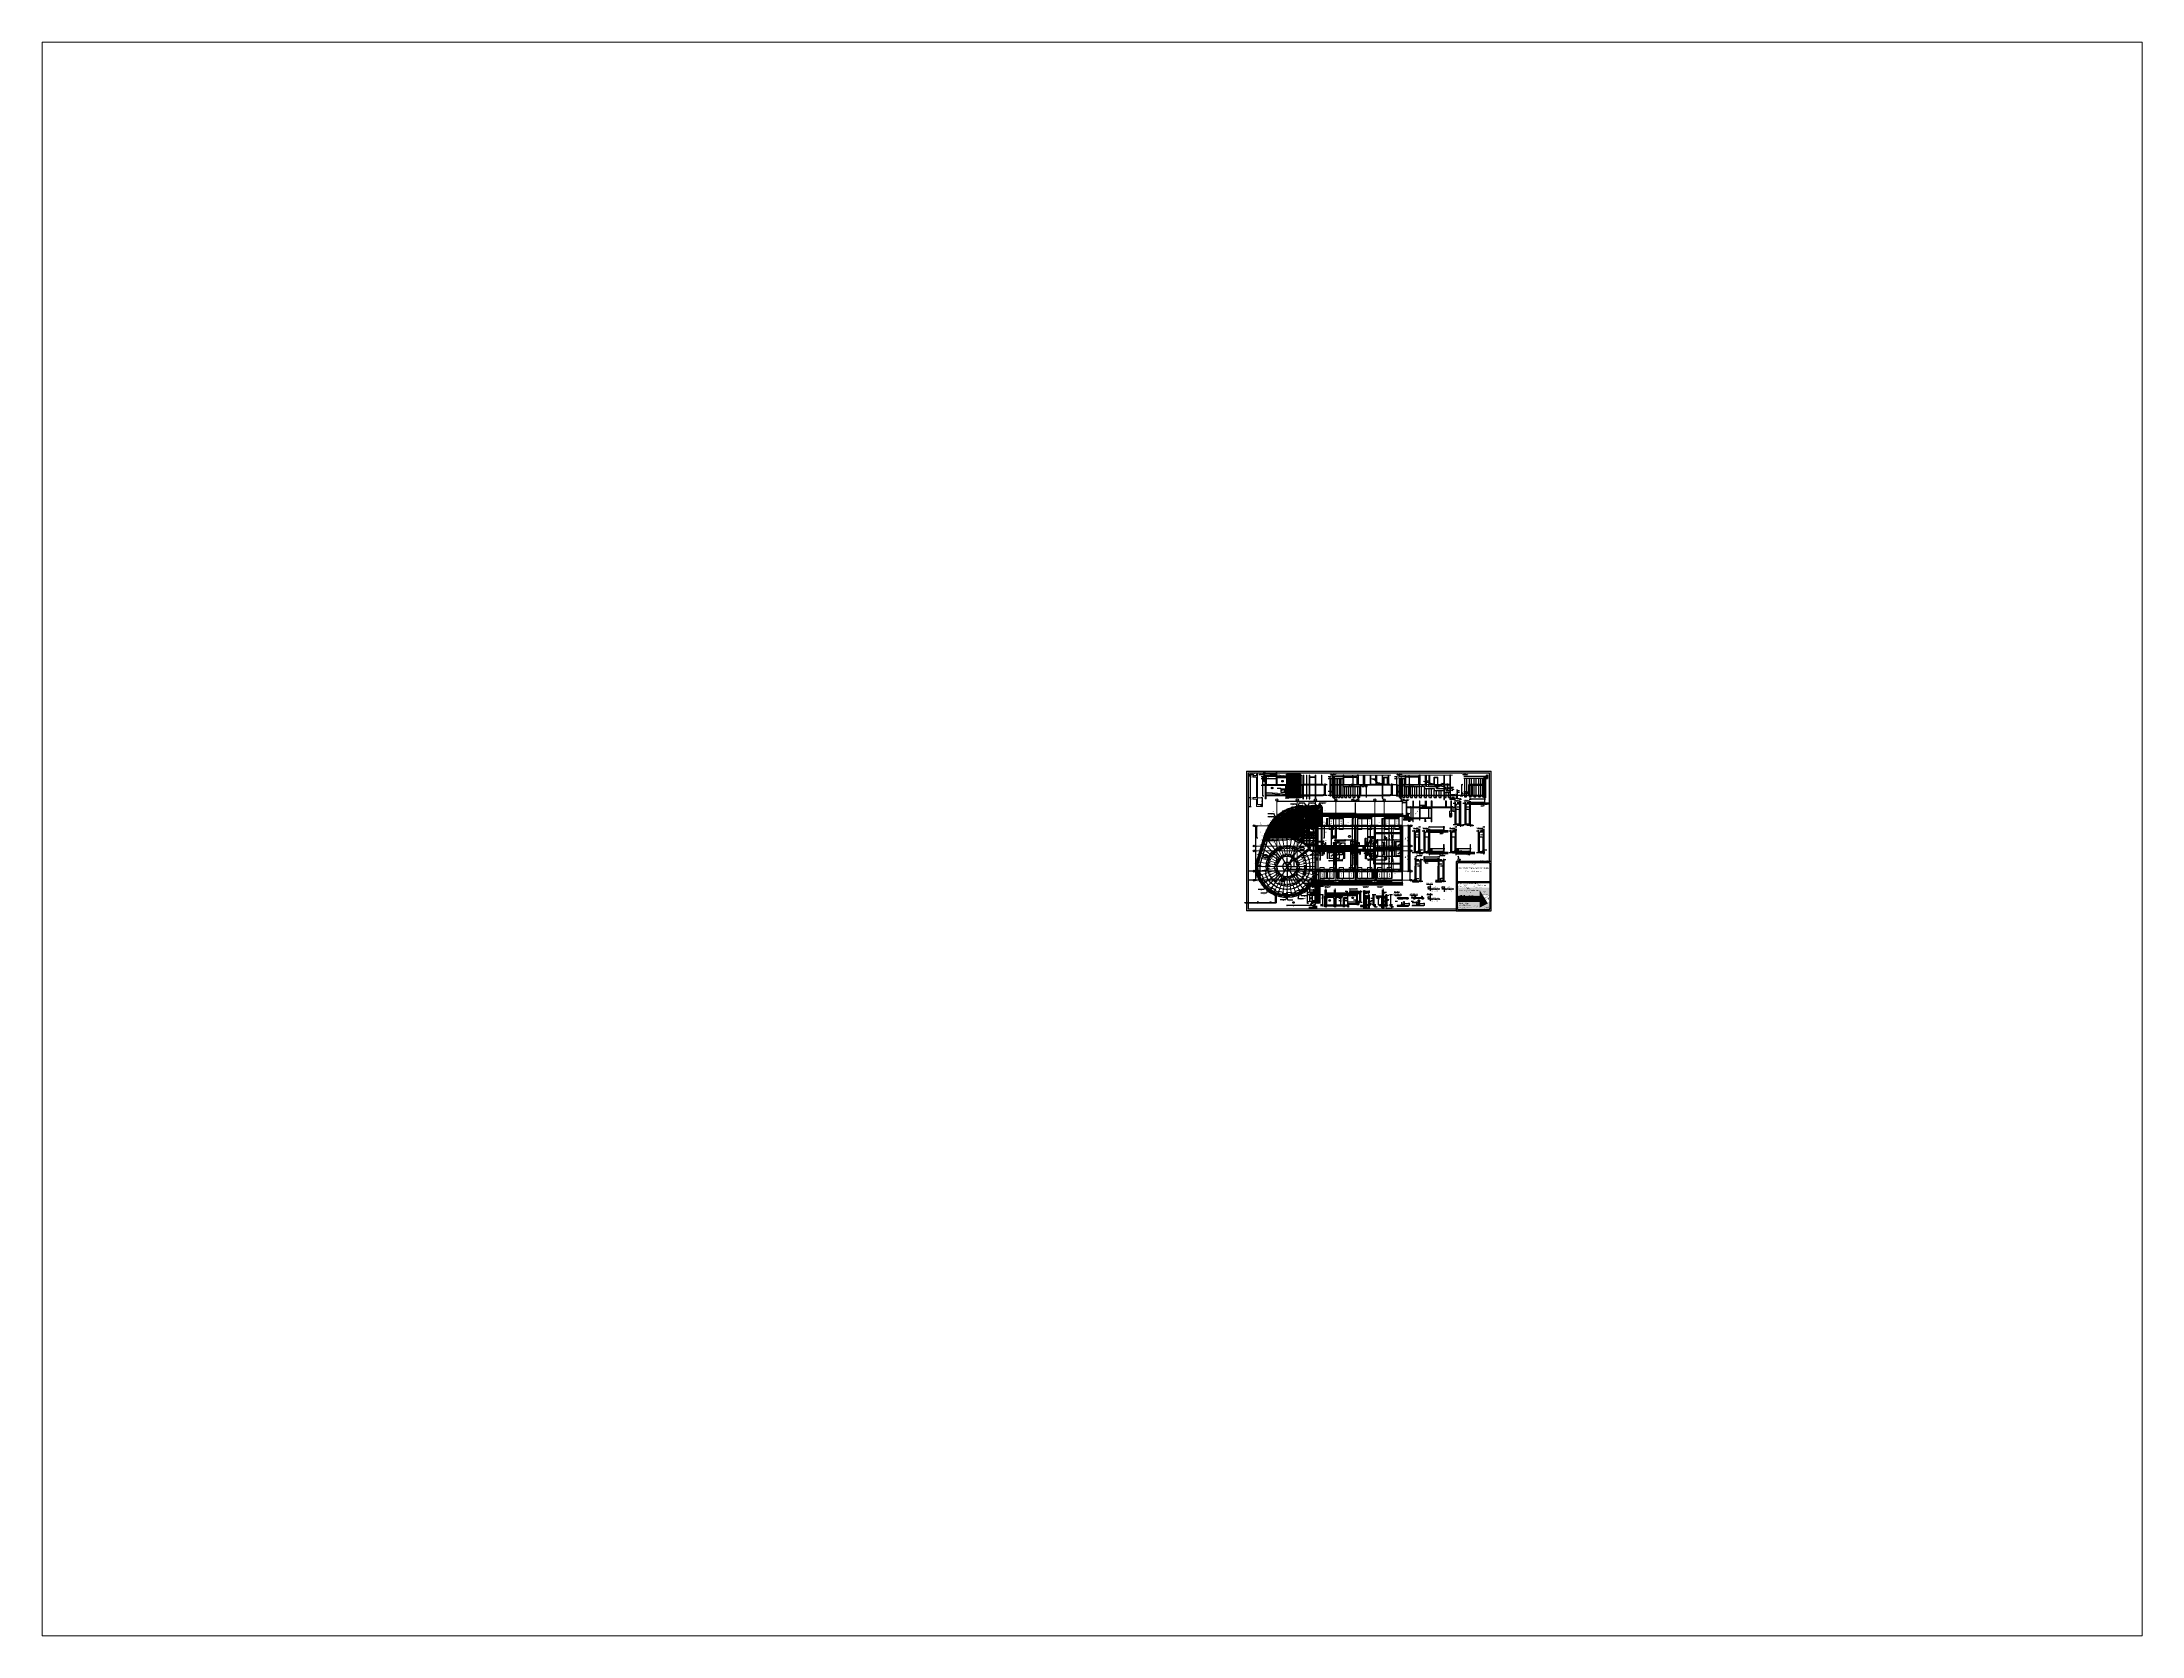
# Paper-space layout 'Présentation2' of a CAD drawing. Header units: millimetres. Extents: x 26 to 231, y 20 to 176.
# The model-space entities are those that its viewports show. They can reach past a viewport. Long polylines and large blocks are cut down to what shows.
import ezdxf
from ezdxf import colors
from ezdxf.entities.mleader import LeaderData, LeaderLine
from ezdxf.enums import TextEntityAlignment as Align
from ezdxf.math import Vec2, Vec3

# ---------------------------------------------------------------- set-up
doc = ezdxf.new("R2010")
doc.units = ezdxf.units.MM
for name, pattern in [('CACHEX2', [19.05, 12.7, -6.35]), ('TIRETPTX2', [50.8, 25.4, -12.7, 0, -12.7]), ('VW-02', [0.69435, 0.48607, -0.20828])]:
    doc.linetypes.add(name, pattern=pattern)
for name, color, linetype in [('01-Cad  2', 1, 'Continuous'), ('01-cartouche', 7, 'Continuous'), ('01-cartouche-cage A', 7, 'Continuous'), ('01_cote_gen', 4, 'Continuous'), ('01_isolant ext', 2, 'TIRETPTX2'), ('01_linteaux', 2, 'Continuous'), ('01_murs_sup', 2, 'CACHEX2'), ('01_poch_BN', 9, 'Continuous'), ('01_poch_murs', 253, 'Continuous'), ('01_poch_poteaux', 250, 'Continuous'), ('01_resv', 32, 'Continuous'), ('01_texte', 230, 'Continuous'), ('AA_COTES', 2, 'Continuous')]:
    doc.layers.add(name, color=color, linetype=linetype)
for name, color, linetype, lineweight in [('01_murs_coup', 5, 'Continuous', 60), ('01_PIEUX', 5, 'Continuous', 60), ('01_tram_axes', 2, 'TIRETPTX2', 9), ('_GAZELEC-RESERVATION', 1, 'Continuous', 18), ('B Général', 7, 'Continuous', 5)]:
    doc.layers.add(name, color=color, linetype=linetype, lineweight=lineweight)
doc.styles.add('ARIAL NA', font='ARIALN.TTF')
doc.styles.add('cartouche', font='ARIALN.TTF', dxfattribs={"width": 0.01})
doc.styles.add('Eurostile', font='')
doc.styles.add('impact', font='impact.ttf')
doc.styles.add('MATTE_TXT', font='arial.ttf')
doc.styles.get("Standard").update_dxf_attribs({"font": 'arial.ttf'})
doc.styles.add('STYLE2', font='ARIALN.TTF')
doc.styles.add('stylemattecart', font='ARIALN.TTF')
doc.styles.get('Eurostile').set_extended_font_data('Eurostile')
doc.dimstyles.new('JB10', dxfattribs={"dimscale": 0.1, "dimtxt": 150, "dimasz": 15, "dimexe": 0.1, "dimexo": 0.1, "dimgap": 0.09, "dimtad": 1, "dimdec": 1, "dimlfac": 0.2, "dimdsep": 46, "dimtxsty": 'STYLE2', "dimblk1": 'BOND_G', "dimblk2": 'BOND_D', "dimsah": 1, "dimcen": 1.5, "dimdle": 0.01, "dimse1": 1, "dimse2": 1, "dimclrd": 4, "dimclre": 2, "dimclrt": 6, "dimazin": 2, "dimtfac": 2.333333, "dimtdec": 1, "dimtix": 1, "dimtmove": 2, "dimatfit": 3, "dimldrblk": 'BOND_G', "dimfxl": 1, "dimtolj": 1, "dimtzin": 0, "dimarcsym": 0})
doc.dimstyles.new('JB25', dxfattribs={"dimscale": 0.1, "dimtxt": 150, "dimasz": 15, "dimexe": 0.1, "dimexo": 0.1, "dimgap": 0.09, "dimtad": 1, "dimdec": 1, "dimlfac": 0.5, "dimdsep": 46, "dimtxsty": 'STYLE2', "dimblk1": 'BOND_G', "dimblk2": 'BOND_D', "dimsah": 1, "dimcen": 1.5, "dimdle": 0.01, "dimse1": 1, "dimse2": 1, "dimclrd": 4, "dimclre": 2, "dimclrt": 6, "dimazin": 2, "dimtfac": 2.333333, "dimtdec": 1, "dimtix": 1, "dimtmove": 2, "dimatfit": 3, "dimldrblk": 'BOND_G', "dimfxl": 1, "dimtolj": 1, "dimtzin": 0, "dimarcsym": 0})
doc.dimstyles.new('JB50', dxfattribs={"dimscale": 0.1, "dimtxt": 150, "dimasz": 15, "dimexe": 0.1, "dimexo": 0.1, "dimgap": 0.09, "dimtad": 1, "dimdec": 1, "dimdsep": 46, "dimtxsty": 'STYLE2', "dimblk1": 'BOND_G', "dimblk2": 'BOND_D', "dimsah": 1, "dimcen": 1.5, "dimdle": 0.01, "dimse1": 1, "dimse2": 1, "dimclrd": 4, "dimclre": 2, "dimclrt": 6, "dimazin": 2, "dimtfac": 2.333333, "dimtdec": 1, "dimtix": 1, "dimtmove": 2, "dimatfit": 3, "dimldrblk": 'BOND_G', "dimfxl": 1, "dimtolj": 1, "dimtzin": 0, "dimarcsym": 0})
doc.dimstyles.new('JB50res', dxfattribs={"dimscale": 0.1, "dimtxt": 120, "dimasz": 12, "dimexe": 0.1, "dimexo": 0.1, "dimgap": 0.09, "dimtad": 1, "dimdec": 1, "dimdsep": 46, "dimtxsty": 'STYLE2', "dimblk1": 'BOND_G', "dimblk2": 'BOND_D', "dimsah": 1, "dimcen": 1.5, "dimdle": 0.01, "dimse1": 1, "dimse2": 1, "dimclrd": 4, "dimclre": 2, "dimclrt": 6, "dimazin": 2, "dimtfac": 2.333333, "dimtdec": 1, "dimtix": 1, "dimtmove": 2, "dimatfit": 3, "dimldrblk": 'BOND_G', "dimfxl": 1, "dimtolj": 1, "dimtzin": 0, "dimarcsym": 0})
pattern_1 = [(135, (-9275.435, 6358.231), (-11.2253202, 9e-16), [7.9375, -7.9375])]

# ---------------------------------------------------------------- blocks, each defined once
blk = doc.blocks.new('BOND_G')
at = {"layer": 'AA_COTES', "color": 0}
for p, q in [((5, 0), (-5, 0)), ((2, 2), (-2, -2)), ((0, -5), (0, 15))]:
    blk.add_line(p, q, dxfattribs=at)
blk = doc.blocks.new('BOND_D')
at = {"layer": 'AA_COTES', "color": 0}
for p, q in [((5, 0), (-5, 0)), ((-2, -2), (2, 2)), ((0, 5), (0, -15))]:
    blk.add_line(p, q, dxfattribs=at)
blk = doc.blocks.new('*D2915')
at = {"layer": '01_cote_gen', "color": 4, "lineweight": -2, "ltscale": 0.1, "transparency": 16777216}
blk.add_line((4174, -41156), (4192, -41156), dxfattribs=at)
at = {"layer": 'Defpoints', "color": 0, "ltscale": 0.1, "transparency": 16777216}
for p in [(4173, -41160), (4193, -41156), (4193, -41160)]:
    blk.add_point(p, dxfattribs=at)
at = {"layer": '01_cote_gen', "color": 4, "lineweight": -2, "ltscale": 0.1, "transparency": 16777216, "xscale": 1.2, "yscale": 1.2, "zscale": 1.2, "rotation": 180}
blk.add_blockref('BOND_G', (4173, -41156), dxfattribs=at)
at = {"layer": '01_cote_gen', "color": 4, "lineweight": -2, "ltscale": 0.1, "transparency": 16777216, "xscale": 1.2, "yscale": 1.2, "zscale": 1.2}
blk.add_blockref('BOND_D', (4193, -41156), dxfattribs=at)
at = {"layer": '01_cote_gen', "color": 6, "ltscale": 0.1, "transparency": 16777216, "insert": (4205, -41167), "char_height": 12, "attachment_point": 5, "style": 'STYLE2'}
blk.add_mtext('\\A1;20', dxfattribs=at)
blk = doc.blocks.new('*D2916')
at = {"layer": '01_cote_gen', "color": 4, "lineweight": -2, "ltscale": 0.1, "transparency": 16777216}
blk.add_line((4194, -41156), (4784, -41156), dxfattribs=at)
at = {"layer": 'Defpoints', "color": 0, "ltscale": 0.1, "transparency": 16777216}
for p in [(4193, -41160), (4785, -41156), (4785, -41240)]:
    blk.add_point(p, dxfattribs=at)
at = {"layer": '01_cote_gen', "color": 4, "lineweight": -2, "ltscale": 0.1, "transparency": 16777216, "xscale": 1.2, "yscale": 1.2, "zscale": 1.2, "rotation": 180}
blk.add_blockref('BOND_G', (4193, -41156), dxfattribs=at)
at = {"layer": '01_cote_gen', "color": 4, "lineweight": -2, "ltscale": 0.1, "transparency": 16777216, "xscale": 1.2, "yscale": 1.2, "zscale": 1.2}
blk.add_blockref('BOND_D', (4785, -41156), dxfattribs=at)
at = {"layer": '01_cote_gen', "color": 6, "ltscale": 0.1, "transparency": 16777216, "insert": (4489, -41150), "char_height": 12, "attachment_point": 5, "style": 'STYLE2'}
blk.add_mtext('\\A1;592', dxfattribs=at)
blk = doc.blocks.new('*D2917')
at = {"layer": '01_cote_gen', "color": 4, "lineweight": -2, "ltscale": 0.1, "transparency": 16777216}
blk.add_line((4786, -41156), (4802, -41156), dxfattribs=at)
at = {"layer": 'Defpoints', "color": 0, "ltscale": 0.1, "transparency": 16777216}
for p in [(4785, -41240), (4803, -41156), (4803, -41205)]:
    blk.add_point(p, dxfattribs=at)
at = {"layer": '01_cote_gen', "color": 4, "lineweight": -2, "ltscale": 0.1, "transparency": 16777216, "xscale": 1.2, "yscale": 1.2, "zscale": 1.2, "rotation": 180}
blk.add_blockref('BOND_G', (4785, -41156), dxfattribs=at)
at = {"layer": '01_cote_gen', "color": 4, "lineweight": -2, "ltscale": 0.1, "transparency": 16777216, "xscale": 1.2, "yscale": 1.2, "zscale": 1.2}
blk.add_blockref('BOND_D', (4803, -41156), dxfattribs=at)
at = {"layer": '01_cote_gen', "color": 6, "ltscale": 0.1, "transparency": 16777216, "insert": (4815, -41168), "char_height": 12, "attachment_point": 5, "style": 'STYLE2'}
blk.add_mtext('\\A1;18', dxfattribs=at)
blk = doc.blocks.new('*D2918')
at = {"layer": '01_cote_gen', "color": 4, "lineweight": -2, "ltscale": 0.1, "transparency": 16777216}
blk.add_line((4804, -41156), (5364, -41156), dxfattribs=at)
at = {"layer": 'Defpoints', "color": 0, "ltscale": 0.1, "transparency": 16777216}
for p in [(4803, -41205), (5365, -41156), (5365, -41218)]:
    blk.add_point(p, dxfattribs=at)
at = {"layer": '01_cote_gen', "color": 4, "lineweight": -2, "ltscale": 0.1, "transparency": 16777216, "xscale": 1.2, "yscale": 1.2, "zscale": 1.2, "rotation": 180}
blk.add_blockref('BOND_G', (4803, -41156), dxfattribs=at)
at = {"layer": '01_cote_gen', "color": 4, "lineweight": -2, "ltscale": 0.1, "transparency": 16777216, "xscale": 1.2, "yscale": 1.2, "zscale": 1.2}
blk.add_blockref('BOND_D', (5365, -41156), dxfattribs=at)
at = {"layer": '01_cote_gen', "color": 6, "ltscale": 0.1, "transparency": 16777216, "insert": (5084, -41150), "char_height": 12, "attachment_point": 5, "style": 'STYLE2'}
blk.add_mtext('\\A1;562', dxfattribs=at)
blk = doc.blocks.new('*D2919')
at = {"layer": '01_cote_gen', "color": 4, "lineweight": -2, "ltscale": 0.1, "transparency": 16777216}
blk.add_line((5366, -41156), (5380, -41156), dxfattribs=at)
at = {"layer": 'Defpoints', "color": 0, "ltscale": 0.1, "transparency": 16777216}
for p in [(5365, -41199), (5381, -41156), (5381, -41199)]:
    blk.add_point(p, dxfattribs=at)
at = {"layer": '01_cote_gen', "color": 4, "lineweight": -2, "ltscale": 0.1, "transparency": 16777216, "xscale": 1.2, "yscale": 1.2, "zscale": 1.2, "rotation": 180}
blk.add_blockref('BOND_G', (5365, -41156), dxfattribs=at)
at = {"layer": '01_cote_gen', "color": 4, "lineweight": -2, "ltscale": 0.1, "transparency": 16777216, "xscale": 1.2, "yscale": 1.2, "zscale": 1.2}
blk.add_blockref('BOND_D', (5381, -41156), dxfattribs=at)
at = {"layer": '01_cote_gen', "color": 6, "ltscale": 0.1, "transparency": 16777216, "insert": (5354, -41166), "char_height": 12, "attachment_point": 5, "style": 'STYLE2'}
blk.add_mtext('\\A1;16', dxfattribs=at)
blk = doc.blocks.new('*D2920')
at = {"layer": '01_cote_gen', "color": 4, "lineweight": -2, "ltscale": 0.1, "transparency": 16777216}
blk.add_line((5384, -41156), (5398, -41156), dxfattribs=at)
at = {"layer": 'Defpoints', "color": 0, "ltscale": 0.1, "transparency": 16777216}
for p in [(5383, -41184), (5399, -41156), (5399, -41184)]:
    blk.add_point(p, dxfattribs=at)
at = {"layer": '01_cote_gen', "color": 4, "lineweight": -2, "ltscale": 0.1, "transparency": 16777216, "xscale": 1.2, "yscale": 1.2, "zscale": 1.2, "rotation": 180}
blk.add_blockref('BOND_G', (5383, -41156), dxfattribs=at)
at = {"layer": '01_cote_gen', "color": 4, "lineweight": -2, "ltscale": 0.1, "transparency": 16777216, "xscale": 1.2, "yscale": 1.2, "zscale": 1.2}
blk.add_blockref('BOND_D', (5399, -41156), dxfattribs=at)
at = {"layer": '01_cote_gen', "color": 6, "ltscale": 0.1, "transparency": 16777216, "insert": (5409, -41166), "char_height": 12, "attachment_point": 5, "style": 'STYLE2'}
blk.add_mtext('\\A1;16', dxfattribs=at)
blk = doc.blocks.new('*D2921')
at = {"layer": '01_cote_gen', "color": 4, "lineweight": -2, "ltscale": 0.1, "transparency": 16777216}
blk.add_line((5400, -41156), (5960, -41156), dxfattribs=at)
at = {"layer": 'Defpoints', "color": 0, "ltscale": 0.1, "transparency": 16777216}
for p in [(5399, -41174), (5961, -41156), (5961, -41174)]:
    blk.add_point(p, dxfattribs=at)
at = {"layer": '01_cote_gen', "color": 4, "lineweight": -2, "ltscale": 0.1, "transparency": 16777216, "xscale": 1.2, "yscale": 1.2, "zscale": 1.2, "rotation": 180}
blk.add_blockref('BOND_G', (5399, -41156), dxfattribs=at)
at = {"layer": '01_cote_gen', "color": 4, "lineweight": -2, "ltscale": 0.1, "transparency": 16777216, "xscale": 1.2, "yscale": 1.2, "zscale": 1.2}
blk.add_blockref('BOND_D', (5961, -41156), dxfattribs=at)
at = {"layer": '01_cote_gen', "color": 6, "ltscale": 0.1, "transparency": 16777216, "insert": (5680, -41150), "char_height": 12, "attachment_point": 5, "style": 'STYLE2'}
blk.add_mtext('\\A1;562', dxfattribs=at)
blk = doc.blocks.new('*D2922')
at = {"layer": '01_cote_gen', "color": 4, "lineweight": -2, "ltscale": 0.1, "transparency": 16777216}
blk.add_line((5962, -41156), (5980, -41156), dxfattribs=at)
at = {"layer": 'Defpoints', "color": 0, "ltscale": 0.1, "transparency": 16777216}
for p in [(5961, -41211), (5981, -41156), (5981, -41211)]:
    blk.add_point(p, dxfattribs=at)
at = {"layer": '01_cote_gen', "color": 4, "lineweight": -2, "ltscale": 0.1, "transparency": 16777216, "xscale": 1.2, "yscale": 1.2, "zscale": 1.2, "rotation": 180}
blk.add_blockref('BOND_G', (5961, -41156), dxfattribs=at)
at = {"layer": '01_cote_gen', "color": 4, "lineweight": -2, "ltscale": 0.1, "transparency": 16777216, "xscale": 1.2, "yscale": 1.2, "zscale": 1.2}
blk.add_blockref('BOND_D', (5981, -41156), dxfattribs=at)
at = {"layer": '01_cote_gen', "color": 6, "ltscale": 0.1, "transparency": 16777216, "insert": (5993, -41169), "char_height": 12, "attachment_point": 5, "style": 'STYLE2'}
blk.add_mtext('\\A1;20', dxfattribs=at)
blk = doc.blocks.new('*D2923')
at = {"layer": '01_cote_gen', "color": 4, "lineweight": -2, "ltscale": 0.1, "transparency": 16777216}
blk.add_line((5982, -41156), (6787, -41156), dxfattribs=at)
at = {"layer": 'Defpoints', "color": 0, "ltscale": 0.1, "transparency": 16777216}
for p in [(5981, -41191), (6788, -41156), (6788, -41191)]:
    blk.add_point(p, dxfattribs=at)
at = {"layer": '01_cote_gen', "color": 4, "lineweight": -2, "ltscale": 0.1, "transparency": 16777216, "xscale": 1.2, "yscale": 1.2, "zscale": 1.2, "rotation": 180}
blk.add_blockref('BOND_G', (5981, -41156), dxfattribs=at)
at = {"layer": '01_cote_gen', "color": 4, "lineweight": -2, "ltscale": 0.1, "transparency": 16777216, "xscale": 1.2, "yscale": 1.2, "zscale": 1.2}
blk.add_blockref('BOND_D', (6788, -41156), dxfattribs=at)
at = {"layer": '01_cote_gen', "color": 6, "ltscale": 0.1, "transparency": 16777216, "insert": (6385, -41150), "char_height": 12, "attachment_point": 5, "style": 'STYLE2'}
blk.add_mtext('\\A1;807', dxfattribs=at)
blk = doc.blocks.new('*D2924')
at = {"layer": '01_cote_gen', "color": 4, "lineweight": -2, "ltscale": 0.1, "transparency": 16777216}
blk.add_line((4174, -40737), (5380, -40737), dxfattribs=at)
at = {"layer": 'Defpoints', "color": 0, "ltscale": 0.1, "transparency": 16777216}
for p in [(4173, -40802), (5381, -40737), (5381, -40802)]:
    blk.add_point(p, dxfattribs=at)
at = {"layer": '01_cote_gen', "color": 4, "lineweight": -2, "ltscale": 0.1, "transparency": 16777216, "xscale": 1.2, "yscale": 1.2, "zscale": 1.2, "rotation": 180}
blk.add_blockref('BOND_G', (4173, -40737), dxfattribs=at)
at = {"layer": '01_cote_gen', "color": 4, "lineweight": -2, "ltscale": 0.1, "transparency": 16777216, "xscale": 1.2, "yscale": 1.2, "zscale": 1.2}
blk.add_blockref('BOND_D', (5381, -40737), dxfattribs=at)
at = {"layer": '01_cote_gen', "color": 6, "ltscale": 0.1, "transparency": 16777216, "insert": (4777, -40731), "char_height": 12, "attachment_point": 5, "style": 'STYLE2'}
blk.add_mtext('\\A1;1208', dxfattribs=at)
blk = doc.blocks.new('*D2925')
at = {"layer": '01_cote_gen', "color": 4, "lineweight": -2, "ltscale": 0.1, "transparency": 16777216}
for p, q in [((5380, -40737), (5379, -40737)), ((5383, -40737), (5381, -40737)), ((5384, -40737), (5385, -40737))]:
    blk.add_line(p, q, dxfattribs=at)
at = {"layer": 'Defpoints', "color": 0, "ltscale": 0.1, "transparency": 16777216}
for p in [(5381, -40737), (5381, -40802), (5383, -40802)]:
    blk.add_point(p, dxfattribs=at)
at = {"layer": '01_cote_gen', "color": 4, "lineweight": -2, "ltscale": 0.1, "transparency": 16777216, "xscale": 1.2, "yscale": 1.2, "zscale": 1.2}
blk.add_blockref('BOND_D', (5381, -40737), dxfattribs=at)
at = {"layer": '01_cote_gen', "color": 4, "lineweight": -2, "ltscale": 0.1, "transparency": 16777216, "xscale": 1.2, "yscale": 1.2, "zscale": 1.2, "rotation": 180}
blk.add_blockref('BOND_G', (5383, -40737), dxfattribs=at)
at = {"layer": '01_cote_gen', "color": 6, "ltscale": 0.1, "transparency": 16777216, "insert": (5382, -40731), "char_height": 12, "attachment_point": 5, "style": 'STYLE2'}
blk.add_mtext('\\A1;2', dxfattribs=at)
blk = doc.blocks.new('*D2926')
at = {"layer": '01_cote_gen', "color": 4, "lineweight": -2, "ltscale": 0.1, "transparency": 16777216}
blk.add_line((5384, -40737), (6803, -40737), dxfattribs=at)
at = {"layer": 'Defpoints', "color": 0, "ltscale": 0.1, "transparency": 16777216}
for p in [(5383, -40748), (6804, -40737), (6804, -40802)]:
    blk.add_point(p, dxfattribs=at)
at = {"layer": '01_cote_gen', "color": 4, "lineweight": -2, "ltscale": 0.1, "transparency": 16777216, "xscale": 1.2, "yscale": 1.2, "zscale": 1.2, "rotation": 180}
blk.add_blockref('BOND_G', (5383, -40737), dxfattribs=at)
at = {"layer": '01_cote_gen', "color": 4, "lineweight": -2, "ltscale": 0.1, "transparency": 16777216, "xscale": 1.2, "yscale": 1.2, "zscale": 1.2}
blk.add_blockref('BOND_D', (6804, -40737), dxfattribs=at)
at = {"layer": '01_cote_gen', "color": 6, "ltscale": 0.1, "transparency": 16777216, "insert": (6094, -40731), "char_height": 12, "attachment_point": 5, "style": 'STYLE2'}
blk.add_mtext('\\A1;1421', dxfattribs=at)
blk = doc.blocks.new('*D2927')
at = {"layer": '01_cote_gen', "color": 4, "lineweight": -2, "ltscale": 0.1, "transparency": 16777216}
blk.add_line((4174, -40713), (6803, -40713), dxfattribs=at)
at = {"layer": 'Defpoints', "color": 0, "ltscale": 0.1, "transparency": 16777216}
for p in [(4173, -40731), (6804, -40713), (6804, -40731)]:
    blk.add_point(p, dxfattribs=at)
at = {"layer": '01_cote_gen', "color": 4, "lineweight": -2, "ltscale": 0.1, "transparency": 16777216, "xscale": 1.2, "yscale": 1.2, "zscale": 1.2, "rotation": 180}
blk.add_blockref('BOND_G', (4173, -40713), dxfattribs=at)
at = {"layer": '01_cote_gen', "color": 4, "lineweight": -2, "ltscale": 0.1, "transparency": 16777216, "xscale": 1.2, "yscale": 1.2, "zscale": 1.2}
blk.add_blockref('BOND_D', (6804, -40713), dxfattribs=at)
at = {"layer": '01_cote_gen', "color": 6, "ltscale": 0.1, "transparency": 16777216, "insert": (5489, -40706), "char_height": 12, "attachment_point": 5, "style": 'STYLE2'}
blk.add_mtext('\\A1;2631', dxfattribs=at)
blk = doc.blocks.new('*D2928')
at = {"layer": '01_cote_gen', "color": 4, "lineweight": -2, "ltscale": 0.1, "transparency": 16777216}
blk.add_line((4174, -40761), (4404, -40761), dxfattribs=at)
at = {"layer": 'Defpoints', "color": 0, "ltscale": 0.1, "transparency": 16777216}
for p in [(4173, -40802), (4405, -40761), (4405, -40802)]:
    blk.add_point(p, dxfattribs=at)
at = {"layer": '01_cote_gen', "color": 4, "lineweight": -2, "ltscale": 0.1, "transparency": 16777216, "xscale": 1.2, "yscale": 1.2, "zscale": 1.2, "rotation": 180}
blk.add_blockref('BOND_G', (4173, -40761), dxfattribs=at)
at = {"layer": '01_cote_gen', "color": 4, "lineweight": -2, "ltscale": 0.1, "transparency": 16777216, "xscale": 1.2, "yscale": 1.2, "zscale": 1.2}
blk.add_blockref('BOND_D', (4405, -40761), dxfattribs=at)
at = {"layer": '01_cote_gen', "color": 6, "ltscale": 0.1, "transparency": 16777216, "insert": (4289, -40755), "char_height": 12, "attachment_point": 5, "style": 'STYLE2'}
blk.add_mtext('\\A1;232', dxfattribs=at)
blk = doc.blocks.new('*D2929')
at = {"layer": '01_cote_gen', "color": 4, "lineweight": -2, "ltscale": 0.1, "transparency": 16777216}
blk.add_line((4406, -40761), (4504, -40761), dxfattribs=at)
at = {"layer": 'Defpoints', "color": 0, "ltscale": 0.1, "transparency": 16777216}
for p in [(4405, -40802), (4505, -40761), (4505, -40802)]:
    blk.add_point(p, dxfattribs=at)
at = {"layer": '01_cote_gen', "color": 4, "lineweight": -2, "ltscale": 0.1, "transparency": 16777216, "xscale": 1.2, "yscale": 1.2, "zscale": 1.2, "rotation": 180}
blk.add_blockref('BOND_G', (4405, -40761), dxfattribs=at)
at = {"layer": '01_cote_gen', "color": 4, "lineweight": -2, "ltscale": 0.1, "transparency": 16777216, "xscale": 1.2, "yscale": 1.2, "zscale": 1.2}
blk.add_blockref('BOND_D', (4505, -40761), dxfattribs=at)
at = {"layer": '01_cote_gen', "color": 6, "ltscale": 0.1, "transparency": 16777216, "insert": (4455, -40755), "char_height": 12, "attachment_point": 5, "style": 'STYLE2'}
blk.add_mtext('\\A1;100', dxfattribs=at)
blk = doc.blocks.new('*D2930')
at = {"layer": '01_cote_gen', "color": 4, "lineweight": -2, "ltscale": 0.1, "transparency": 16777216}
blk.add_line((4506, -40761), (4655, -40761), dxfattribs=at)
at = {"layer": 'Defpoints', "color": 0, "ltscale": 0.1, "transparency": 16777216}
for p in [(4505, -40802), (4656, -40761), (4656, -40802)]:
    blk.add_point(p, dxfattribs=at)
at = {"layer": '01_cote_gen', "color": 4, "lineweight": -2, "ltscale": 0.1, "transparency": 16777216, "xscale": 1.2, "yscale": 1.2, "zscale": 1.2, "rotation": 180}
blk.add_blockref('BOND_G', (4505, -40761), dxfattribs=at)
at = {"layer": '01_cote_gen', "color": 4, "lineweight": -2, "ltscale": 0.1, "transparency": 16777216, "xscale": 1.2, "yscale": 1.2, "zscale": 1.2}
blk.add_blockref('BOND_D', (4656, -40761), dxfattribs=at)
at = {"layer": '01_cote_gen', "color": 6, "ltscale": 0.1, "transparency": 16777216, "insert": (4581, -40755), "char_height": 12, "attachment_point": 5, "style": 'STYLE2'}
blk.add_mtext('\\A1;151', dxfattribs=at)
blk = doc.blocks.new('*D2931')
at = {"layer": '01_cote_gen', "color": 4, "lineweight": -2, "ltscale": 0.1, "transparency": 16777216}
blk.add_line((4657, -40761), (4755, -40761), dxfattribs=at)
at = {"layer": 'Defpoints', "color": 0, "ltscale": 0.1, "transparency": 16777216}
for p in [(4656, -40802), (4756, -40761), (4756, -40802)]:
    blk.add_point(p, dxfattribs=at)
at = {"layer": '01_cote_gen', "color": 4, "lineweight": -2, "ltscale": 0.1, "transparency": 16777216, "xscale": 1.2, "yscale": 1.2, "zscale": 1.2, "rotation": 180}
blk.add_blockref('BOND_G', (4656, -40761), dxfattribs=at)
at = {"layer": '01_cote_gen', "color": 4, "lineweight": -2, "ltscale": 0.1, "transparency": 16777216, "xscale": 1.2, "yscale": 1.2, "zscale": 1.2}
blk.add_blockref('BOND_D', (4756, -40761), dxfattribs=at)
at = {"layer": '01_cote_gen', "color": 6, "ltscale": 0.1, "transparency": 16777216, "insert": (4706, -40755), "char_height": 12, "attachment_point": 5, "style": 'STYLE2'}
blk.add_mtext('\\A1;100', dxfattribs=at)
blk = doc.blocks.new('*D2932')
at = {"layer": '01_cote_gen', "color": 4, "lineweight": -2, "ltscale": 0.1, "transparency": 16777216}
blk.add_line((4757, -40761), (4855, -40761), dxfattribs=at)
at = {"layer": 'Defpoints', "color": 0, "ltscale": 0.1, "transparency": 16777216}
for p in [(4756, -40802), (4856, -40761), (4856, -40802)]:
    blk.add_point(p, dxfattribs=at)
at = {"layer": '01_cote_gen', "color": 4, "lineweight": -2, "ltscale": 0.1, "transparency": 16777216, "xscale": 1.2, "yscale": 1.2, "zscale": 1.2, "rotation": 180}
blk.add_blockref('BOND_G', (4756, -40761), dxfattribs=at)
at = {"layer": '01_cote_gen', "color": 4, "lineweight": -2, "ltscale": 0.1, "transparency": 16777216, "xscale": 1.2, "yscale": 1.2, "zscale": 1.2}
blk.add_blockref('BOND_D', (4856, -40761), dxfattribs=at)
at = {"layer": '01_cote_gen', "color": 6, "ltscale": 0.1, "transparency": 16777216, "insert": (4806, -40755), "char_height": 12, "attachment_point": 5, "style": 'STYLE2'}
blk.add_mtext('\\A1;100', dxfattribs=at)
blk = doc.blocks.new('*D2933')
at = {"layer": '01_cote_gen', "color": 4, "lineweight": -2, "ltscale": 0.1, "transparency": 16777216}
blk.add_line((4857, -40761), (4955, -40761), dxfattribs=at)
at = {"layer": 'Defpoints', "color": 0, "ltscale": 0.1, "transparency": 16777216}
for p in [(4856, -40802), (4956, -40761), (4956, -40802)]:
    blk.add_point(p, dxfattribs=at)
at = {"layer": '01_cote_gen', "color": 4, "lineweight": -2, "ltscale": 0.1, "transparency": 16777216, "xscale": 1.2, "yscale": 1.2, "zscale": 1.2, "rotation": 180}
blk.add_blockref('BOND_G', (4856, -40761), dxfattribs=at)
at = {"layer": '01_cote_gen', "color": 4, "lineweight": -2, "ltscale": 0.1, "transparency": 16777216, "xscale": 1.2, "yscale": 1.2, "zscale": 1.2}
blk.add_blockref('BOND_D', (4956, -40761), dxfattribs=at)
at = {"layer": '01_cote_gen', "color": 6, "ltscale": 0.1, "transparency": 16777216, "insert": (4906, -40755), "char_height": 12, "attachment_point": 5, "style": 'STYLE2'}
blk.add_mtext('\\A1;100', dxfattribs=at)
blk = doc.blocks.new('*D2934')
at = {"layer": '01_cote_gen', "color": 4, "lineweight": -2, "ltscale": 0.1, "transparency": 16777216}
blk.add_line((4957, -40761), (5134, -40761), dxfattribs=at)
at = {"layer": 'Defpoints', "color": 0, "ltscale": 0.1, "transparency": 16777216}
for p in [(4956, -40802), (5135, -40761), (5135, -40802)]:
    blk.add_point(p, dxfattribs=at)
at = {"layer": '01_cote_gen', "color": 4, "lineweight": -2, "ltscale": 0.1, "transparency": 16777216, "xscale": 1.2, "yscale": 1.2, "zscale": 1.2, "rotation": 180}
blk.add_blockref('BOND_G', (4956, -40761), dxfattribs=at)
at = {"layer": '01_cote_gen', "color": 4, "lineweight": -2, "ltscale": 0.1, "transparency": 16777216, "xscale": 1.2, "yscale": 1.2, "zscale": 1.2}
blk.add_blockref('BOND_D', (5135, -40761), dxfattribs=at)
at = {"layer": '01_cote_gen', "color": 6, "ltscale": 0.1, "transparency": 16777216, "insert": (5046, -40755), "char_height": 12, "attachment_point": 5, "style": 'STYLE2'}
blk.add_mtext('\\A1;179', dxfattribs=at)
blk = doc.blocks.new('*D2935')
at = {"layer": '01_cote_gen', "color": 4, "lineweight": -2, "ltscale": 0.1, "transparency": 16777216}
blk.add_line((5136, -40761), (5234, -40761), dxfattribs=at)
at = {"layer": 'Defpoints', "color": 0, "ltscale": 0.1, "transparency": 16777216}
for p in [(5135, -40802), (5235, -40761), (5235, -40802)]:
    blk.add_point(p, dxfattribs=at)
at = {"layer": '01_cote_gen', "color": 4, "lineweight": -2, "ltscale": 0.1, "transparency": 16777216, "xscale": 1.2, "yscale": 1.2, "zscale": 1.2, "rotation": 180}
blk.add_blockref('BOND_G', (5135, -40761), dxfattribs=at)
at = {"layer": '01_cote_gen', "color": 4, "lineweight": -2, "ltscale": 0.1, "transparency": 16777216, "xscale": 1.2, "yscale": 1.2, "zscale": 1.2}
blk.add_blockref('BOND_D', (5235, -40761), dxfattribs=at)
at = {"layer": '01_cote_gen', "color": 6, "ltscale": 0.1, "transparency": 16777216, "insert": (5185, -40755), "char_height": 12, "attachment_point": 5, "style": 'STYLE2'}
blk.add_mtext('\\A1;100', dxfattribs=at)
blk = doc.blocks.new('*D2936')
at = {"layer": '01_cote_gen', "color": 4, "lineweight": -2, "ltscale": 0.1, "transparency": 16777216}
blk.add_line((5236, -40761), (5380, -40761), dxfattribs=at)
at = {"layer": 'Defpoints', "color": 0, "ltscale": 0.1, "transparency": 16777216}
for p in [(5235, -40802), (5381, -40761), (5381, -40802)]:
    blk.add_point(p, dxfattribs=at)
at = {"layer": '01_cote_gen', "color": 4, "lineweight": -2, "ltscale": 0.1, "transparency": 16777216, "xscale": 1.2, "yscale": 1.2, "zscale": 1.2, "rotation": 180}
blk.add_blockref('BOND_G', (5235, -40761), dxfattribs=at)
at = {"layer": '01_cote_gen', "color": 4, "lineweight": -2, "ltscale": 0.1, "transparency": 16777216, "xscale": 1.2, "yscale": 1.2, "zscale": 1.2}
blk.add_blockref('BOND_D', (5381, -40761), dxfattribs=at)
at = {"layer": '01_cote_gen', "color": 6, "ltscale": 0.1, "transparency": 16777216, "insert": (5308, -40755), "char_height": 12, "attachment_point": 5, "style": 'STYLE2'}
blk.add_mtext('\\A1;146', dxfattribs=at)
blk = doc.blocks.new('*D2937')
at = {"layer": '01_cote_gen', "color": 4, "lineweight": -2, "ltscale": 0.1, "transparency": 16777216}
blk.add_line((5384, -40761), (5514, -40761), dxfattribs=at)
at = {"layer": 'Defpoints', "color": 0, "ltscale": 0.1, "transparency": 16777216}
for p in [(5383, -40802), (5515, -40761), (5515, -40802)]:
    blk.add_point(p, dxfattribs=at)
at = {"layer": '01_cote_gen', "color": 4, "lineweight": -2, "ltscale": 0.1, "transparency": 16777216, "xscale": 1.2, "yscale": 1.2, "zscale": 1.2, "rotation": 180}
blk.add_blockref('BOND_G', (5383, -40761), dxfattribs=at)
at = {"layer": '01_cote_gen', "color": 4, "lineweight": -2, "ltscale": 0.1, "transparency": 16777216, "xscale": 1.2, "yscale": 1.2, "zscale": 1.2}
blk.add_blockref('BOND_D', (5515, -40761), dxfattribs=at)
at = {"layer": '01_cote_gen', "color": 6, "ltscale": 0.1, "transparency": 16777216, "insert": (5449, -40755), "char_height": 12, "attachment_point": 5, "style": 'STYLE2'}
blk.add_mtext('\\A1;132', dxfattribs=at)
blk = doc.blocks.new('*D2938')
at = {"layer": '01_cote_gen', "color": 4, "lineweight": -2, "ltscale": 0.1, "transparency": 16777216}
blk.add_line((5516, -40761), (5614, -40761), dxfattribs=at)
at = {"layer": 'Defpoints', "color": 0, "ltscale": 0.1, "transparency": 16777216}
for p in [(5515, -40802), (5615, -40761), (5615, -40802)]:
    blk.add_point(p, dxfattribs=at)
at = {"layer": '01_cote_gen', "color": 4, "lineweight": -2, "ltscale": 0.1, "transparency": 16777216, "xscale": 1.2, "yscale": 1.2, "zscale": 1.2, "rotation": 180}
blk.add_blockref('BOND_G', (5515, -40761), dxfattribs=at)
at = {"layer": '01_cote_gen', "color": 4, "lineweight": -2, "ltscale": 0.1, "transparency": 16777216, "xscale": 1.2, "yscale": 1.2, "zscale": 1.2}
blk.add_blockref('BOND_D', (5615, -40761), dxfattribs=at)
at = {"layer": '01_cote_gen', "color": 6, "ltscale": 0.1, "transparency": 16777216, "insert": (5565, -40755), "char_height": 12, "attachment_point": 5, "style": 'STYLE2'}
blk.add_mtext('\\A1;100', dxfattribs=at)
blk = doc.blocks.new('*D2939')
at = {"layer": '01_cote_gen', "color": 4, "lineweight": -2, "ltscale": 0.1, "transparency": 16777216}
blk.add_line((5616, -40761), (5714, -40761), dxfattribs=at)
at = {"layer": 'Defpoints', "color": 0, "ltscale": 0.1, "transparency": 16777216}
for p in [(5615, -40802), (5715, -40761), (5715, -40802)]:
    blk.add_point(p, dxfattribs=at)
at = {"layer": '01_cote_gen', "color": 4, "lineweight": -2, "ltscale": 0.1, "transparency": 16777216, "xscale": 1.2, "yscale": 1.2, "zscale": 1.2, "rotation": 180}
blk.add_blockref('BOND_G', (5615, -40761), dxfattribs=at)
at = {"layer": '01_cote_gen', "color": 4, "lineweight": -2, "ltscale": 0.1, "transparency": 16777216, "xscale": 1.2, "yscale": 1.2, "zscale": 1.2}
blk.add_blockref('BOND_D', (5715, -40761), dxfattribs=at)
at = {"layer": '01_cote_gen', "color": 6, "ltscale": 0.1, "transparency": 16777216, "insert": (5665, -40755), "char_height": 12, "attachment_point": 5, "style": 'STYLE2'}
blk.add_mtext('\\A1;100', dxfattribs=at)
blk = doc.blocks.new('*D2940')
at = {"layer": '01_cote_gen', "color": 4, "lineweight": -2, "ltscale": 0.1, "transparency": 16777216}
blk.add_line((5716, -40761), (5814, -40761), dxfattribs=at)
at = {"layer": 'Defpoints', "color": 0, "ltscale": 0.1, "transparency": 16777216}
for p in [(5715, -40779), (5815, -40761), (5815, -40802)]:
    blk.add_point(p, dxfattribs=at)
at = {"layer": '01_cote_gen', "color": 4, "lineweight": -2, "ltscale": 0.1, "transparency": 16777216, "xscale": 1.2, "yscale": 1.2, "zscale": 1.2, "rotation": 180}
blk.add_blockref('BOND_G', (5715, -40761), dxfattribs=at)
at = {"layer": '01_cote_gen', "color": 4, "lineweight": -2, "ltscale": 0.1, "transparency": 16777216, "xscale": 1.2, "yscale": 1.2, "zscale": 1.2}
blk.add_blockref('BOND_D', (5815, -40761), dxfattribs=at)
at = {"layer": '01_cote_gen', "color": 6, "ltscale": 0.1, "transparency": 16777216, "insert": (5765, -40755), "char_height": 12, "attachment_point": 5, "style": 'STYLE2'}
blk.add_mtext('\\A1;100', dxfattribs=at)
blk = doc.blocks.new('*D2941')
at = {"layer": '01_cote_gen', "color": 4, "lineweight": -2, "ltscale": 0.1, "transparency": 16777216}
blk.add_line((5816, -40761), (6073, -40761), dxfattribs=at)
at = {"layer": 'Defpoints', "color": 0, "ltscale": 0.1, "transparency": 16777216}
for p in [(5815, -40802), (6074, -40761), (6074, -40802)]:
    blk.add_point(p, dxfattribs=at)
at = {"layer": '01_cote_gen', "color": 4, "lineweight": -2, "ltscale": 0.1, "transparency": 16777216, "xscale": 1.2, "yscale": 1.2, "zscale": 1.2, "rotation": 180}
blk.add_blockref('BOND_G', (5815, -40761), dxfattribs=at)
at = {"layer": '01_cote_gen', "color": 4, "lineweight": -2, "ltscale": 0.1, "transparency": 16777216, "xscale": 1.2, "yscale": 1.2, "zscale": 1.2}
blk.add_blockref('BOND_D', (6074, -40761), dxfattribs=at)
at = {"layer": '01_cote_gen', "color": 6, "ltscale": 0.1, "transparency": 16777216, "insert": (5945, -40755), "char_height": 12, "attachment_point": 5, "style": 'STYLE2'}
blk.add_mtext('\\A1;259', dxfattribs=at)
blk = doc.blocks.new('*D2942')
at = {"layer": '01_cote_gen', "color": 4, "lineweight": -2, "ltscale": 0.1, "transparency": 16777216}
blk.add_line((6075, -40761), (6173, -40761), dxfattribs=at)
at = {"layer": 'Defpoints', "color": 0, "ltscale": 0.1, "transparency": 16777216}
for p in [(6074, -40802), (6174, -40761), (6174, -40802)]:
    blk.add_point(p, dxfattribs=at)
at = {"layer": '01_cote_gen', "color": 4, "lineweight": -2, "ltscale": 0.1, "transparency": 16777216, "xscale": 1.2, "yscale": 1.2, "zscale": 1.2, "rotation": 180}
blk.add_blockref('BOND_G', (6074, -40761), dxfattribs=at)
at = {"layer": '01_cote_gen', "color": 4, "lineweight": -2, "ltscale": 0.1, "transparency": 16777216, "xscale": 1.2, "yscale": 1.2, "zscale": 1.2}
blk.add_blockref('BOND_D', (6174, -40761), dxfattribs=at)
at = {"layer": '01_cote_gen', "color": 6, "ltscale": 0.1, "transparency": 16777216, "insert": (6124, -40755), "char_height": 12, "attachment_point": 5, "style": 'STYLE2'}
blk.add_mtext('\\A1;100', dxfattribs=at)
blk = doc.blocks.new('*D2943')
at = {"layer": '01_cote_gen', "color": 4, "lineweight": -2, "ltscale": 0.1, "transparency": 16777216}
blk.add_line((6175, -40761), (6334, -40761), dxfattribs=at)
at = {"layer": 'Defpoints', "color": 0, "ltscale": 0.1, "transparency": 16777216}
for p in [(6174, -40802), (6335, -40761), (6335, -40802)]:
    blk.add_point(p, dxfattribs=at)
at = {"layer": '01_cote_gen', "color": 4, "lineweight": -2, "ltscale": 0.1, "transparency": 16777216, "xscale": 1.2, "yscale": 1.2, "zscale": 1.2, "rotation": 180}
blk.add_blockref('BOND_G', (6174, -40761), dxfattribs=at)
at = {"layer": '01_cote_gen', "color": 4, "lineweight": -2, "ltscale": 0.1, "transparency": 16777216, "xscale": 1.2, "yscale": 1.2, "zscale": 1.2}
blk.add_blockref('BOND_D', (6335, -40761), dxfattribs=at)
at = {"layer": '01_cote_gen', "color": 6, "ltscale": 0.1, "transparency": 16777216, "insert": (6255, -40755), "char_height": 12, "attachment_point": 5, "style": 'STYLE2'}
blk.add_mtext('\\A1;161', dxfattribs=at)
blk = doc.blocks.new('*D2944')
at = {"layer": '01_cote_gen', "color": 4, "lineweight": -2, "ltscale": 0.1, "transparency": 16777216}
blk.add_line((6336, -40761), (6434, -40761), dxfattribs=at)
at = {"layer": 'Defpoints', "color": 0, "ltscale": 0.1, "transparency": 16777216}
for p in [(6335, -40802), (6435, -40761), (6435, -40802)]:
    blk.add_point(p, dxfattribs=at)
at = {"layer": '01_cote_gen', "color": 4, "lineweight": -2, "ltscale": 0.1, "transparency": 16777216, "xscale": 1.2, "yscale": 1.2, "zscale": 1.2, "rotation": 180}
blk.add_blockref('BOND_G', (6335, -40761), dxfattribs=at)
at = {"layer": '01_cote_gen', "color": 4, "lineweight": -2, "ltscale": 0.1, "transparency": 16777216, "xscale": 1.2, "yscale": 1.2, "zscale": 1.2}
blk.add_blockref('BOND_D', (6435, -40761), dxfattribs=at)
at = {"layer": '01_cote_gen', "color": 6, "ltscale": 0.1, "transparency": 16777216, "insert": (6385, -40755), "char_height": 12, "attachment_point": 5, "style": 'STYLE2'}
blk.add_mtext('\\A1;100', dxfattribs=at)
blk = doc.blocks.new('*D2945')
at = {"layer": '01_cote_gen', "color": 4, "lineweight": -2, "ltscale": 0.1, "transparency": 16777216}
blk.add_line((6436, -40761), (6534, -40761), dxfattribs=at)
at = {"layer": 'Defpoints', "color": 0, "ltscale": 0.1, "transparency": 16777216}
for p in [(6435, -40802), (6535, -40761), (6535, -40802)]:
    blk.add_point(p, dxfattribs=at)
at = {"layer": '01_cote_gen', "color": 4, "lineweight": -2, "ltscale": 0.1, "transparency": 16777216, "xscale": 1.2, "yscale": 1.2, "zscale": 1.2, "rotation": 180}
blk.add_blockref('BOND_G', (6435, -40761), dxfattribs=at)
at = {"layer": '01_cote_gen', "color": 4, "lineweight": -2, "ltscale": 0.1, "transparency": 16777216, "xscale": 1.2, "yscale": 1.2, "zscale": 1.2}
blk.add_blockref('BOND_D', (6535, -40761), dxfattribs=at)
at = {"layer": '01_cote_gen', "color": 6, "ltscale": 0.1, "transparency": 16777216, "insert": (6485, -40755), "char_height": 12, "attachment_point": 5, "style": 'STYLE2'}
blk.add_mtext('\\A1;100', dxfattribs=at)
blk = doc.blocks.new('*D2946')
at = {"layer": '01_cote_gen', "color": 4, "lineweight": -2, "ltscale": 0.1, "transparency": 16777216}
blk.add_line((6536, -40761), (6634, -40761), dxfattribs=at)
at = {"layer": 'Defpoints', "color": 0, "ltscale": 0.1, "transparency": 16777216}
for p in [(6535, -40802), (6635, -40761), (6635, -40802)]:
    blk.add_point(p, dxfattribs=at)
at = {"layer": '01_cote_gen', "color": 4, "lineweight": -2, "ltscale": 0.1, "transparency": 16777216, "xscale": 1.2, "yscale": 1.2, "zscale": 1.2, "rotation": 180}
blk.add_blockref('BOND_G', (6535, -40761), dxfattribs=at)
at = {"layer": '01_cote_gen', "color": 4, "lineweight": -2, "ltscale": 0.1, "transparency": 16777216, "xscale": 1.2, "yscale": 1.2, "zscale": 1.2}
blk.add_blockref('BOND_D', (6635, -40761), dxfattribs=at)
at = {"layer": '01_cote_gen', "color": 6, "ltscale": 0.1, "transparency": 16777216, "insert": (6585, -40755), "char_height": 12, "attachment_point": 5, "style": 'STYLE2'}
blk.add_mtext('\\A1;100', dxfattribs=at)
blk = doc.blocks.new('*D2947')
at = {"layer": '01_cote_gen', "color": 4, "lineweight": -2, "ltscale": 0.1, "transparency": 16777216}
blk.add_line((6636, -40761), (6803, -40761), dxfattribs=at)
at = {"layer": 'Defpoints', "color": 0, "ltscale": 0.1, "transparency": 16777216}
for p in [(6635, -40802), (6804, -40761), (6804, -40802)]:
    blk.add_point(p, dxfattribs=at)
at = {"layer": '01_cote_gen', "color": 4, "lineweight": -2, "ltscale": 0.1, "transparency": 16777216, "xscale": 1.2, "yscale": 1.2, "zscale": 1.2, "rotation": 180}
blk.add_blockref('BOND_G', (6635, -40761), dxfattribs=at)
at = {"layer": '01_cote_gen', "color": 4, "lineweight": -2, "ltscale": 0.1, "transparency": 16777216, "xscale": 1.2, "yscale": 1.2, "zscale": 1.2}
blk.add_blockref('BOND_D', (6804, -40761), dxfattribs=at)
at = {"layer": '01_cote_gen', "color": 6, "ltscale": 0.1, "transparency": 16777216, "insert": (6720, -40755), "char_height": 12, "attachment_point": 5, "style": 'STYLE2'}
blk.add_mtext('\\A1;169', dxfattribs=at)
blk = doc.blocks.new('*D2948')
at = {"layer": '01_cote_gen', "color": 4, "lineweight": -2, "ltscale": 0.1, "transparency": 16777216}
blk.add_line((6970, -41069), (6970, -41428), dxfattribs=at)
at = {"layer": 'Defpoints', "color": 0, "ltscale": 0.1, "transparency": 16777216}
for p in [(6882, -41068), (6946, -41430), (6970, -41430)]:
    blk.add_point(p, dxfattribs=at)
at = {"layer": '01_cote_gen', "color": 4, "lineweight": -2, "ltscale": 0.1, "transparency": 16777216, "xscale": 1.2, "yscale": 1.2, "zscale": 1.2}
for name, p, rotation in [('BOND_G', (6970, -41068), 90), ('BOND_D', (6970, -41430), 270)]:
    blk.add_blockref(name, p, dxfattribs=dict(at, rotation=rotation))
at = {"layer": '01_cote_gen', "color": 6, "ltscale": 0.1, "transparency": 16777216, "insert": (6964, -41249), "char_height": 12, "attachment_point": 5, "rotation": 90, "style": 'STYLE2'}
blk.add_mtext('\\A1;362', dxfattribs=at)
blk = doc.blocks.new('*D2949')
at = {"layer": '01_cote_gen', "color": 4, "lineweight": -2, "ltscale": 0.1, "transparency": 16777216}
blk.add_line((6970, -41431), (6970, -41528), dxfattribs=at)
at = {"layer": 'Defpoints', "color": 0, "ltscale": 0.1, "transparency": 16777216}
for p in [(6946, -41430), (6946, -41530), (6970, -41530)]:
    blk.add_point(p, dxfattribs=at)
at = {"layer": '01_cote_gen', "color": 4, "lineweight": -2, "ltscale": 0.1, "transparency": 16777216, "xscale": 1.2, "yscale": 1.2, "zscale": 1.2}
for name, p, rotation in [('BOND_G', (6970, -41430), 90), ('BOND_D', (6970, -41530), 270)]:
    blk.add_blockref(name, p, dxfattribs=dict(at, rotation=rotation))
at = {"layer": '01_cote_gen', "color": 6, "ltscale": 0.1, "transparency": 16777216, "insert": (6964, -41480), "char_height": 12, "attachment_point": 5, "rotation": 90, "style": 'STYLE2'}
blk.add_mtext('\\A1;100', dxfattribs=at)
blk = doc.blocks.new('*D2950')
at = {"layer": '01_cote_gen', "color": 4, "lineweight": -2, "ltscale": 0.1, "transparency": 16777216}
blk.add_line((6970, -41531), (6970, -41988), dxfattribs=at)
at = {"layer": 'Defpoints', "color": 0, "ltscale": 0.1, "transparency": 16777216}
for p in [(6946, -41530), (6882, -41990), (6970, -41990)]:
    blk.add_point(p, dxfattribs=at)
at = {"layer": '01_cote_gen', "color": 4, "lineweight": -2, "ltscale": 0.1, "transparency": 16777216, "xscale": 1.2, "yscale": 1.2, "zscale": 1.2}
for name, p, rotation in [('BOND_G', (6970, -41530), 90), ('BOND_D', (6970, -41990), 270)]:
    blk.add_blockref(name, p, dxfattribs=dict(at, rotation=rotation))
at = {"layer": '01_cote_gen', "color": 6, "ltscale": 0.1, "transparency": 16777216, "insert": (6964, -41760), "char_height": 12, "attachment_point": 5, "rotation": 90, "style": 'STYLE2'}
blk.add_mtext('\\A1;460', dxfattribs=at)
blk = doc.blocks.new('*D2951')
at = {"layer": '01_cote_gen', "color": 4, "lineweight": -2, "ltscale": 0.1, "transparency": 16777216}
blk.add_line((6970, -41991), (6970, -42088), dxfattribs=at)
at = {"layer": 'Defpoints', "color": 0, "ltscale": 0.1, "transparency": 16777216}
for p in [(6882, -41990), (6882, -42090), (6970, -42090)]:
    blk.add_point(p, dxfattribs=at)
at = {"layer": '01_cote_gen', "color": 4, "lineweight": -2, "ltscale": 0.1, "transparency": 16777216, "xscale": 1.2, "yscale": 1.2, "zscale": 1.2}
for name, p, rotation in [('BOND_G', (6970, -41990), 90), ('BOND_D', (6970, -42090), 270)]:
    blk.add_blockref(name, p, dxfattribs=dict(at, rotation=rotation))
at = {"layer": '01_cote_gen', "color": 6, "ltscale": 0.1, "transparency": 16777216, "insert": (6964, -42040), "char_height": 12, "attachment_point": 5, "rotation": 90, "style": 'STYLE2'}
blk.add_mtext('\\A1;100', dxfattribs=at)
blk = doc.blocks.new('*D2952')
at = {"layer": '01_cote_gen', "color": 4, "lineweight": -2, "ltscale": 0.1, "transparency": 16777216}
blk.add_line((6970, -42091), (6970, -42450), dxfattribs=at)
at = {"layer": 'Defpoints', "color": 0, "ltscale": 0.1, "transparency": 16777216}
for p in [(6882, -42090), (6882, -42452), (6970, -42452)]:
    blk.add_point(p, dxfattribs=at)
at = {"layer": '01_cote_gen', "color": 4, "lineweight": -2, "ltscale": 0.1, "transparency": 16777216, "xscale": 1.2, "yscale": 1.2, "zscale": 1.2}
for name, p, rotation in [('BOND_G', (6970, -42090), 90), ('BOND_D', (6970, -42452), 270)]:
    blk.add_blockref(name, p, dxfattribs=dict(at, rotation=rotation))
at = {"layer": '01_cote_gen', "color": 6, "ltscale": 0.1, "transparency": 16777216, "insert": (6964, -42271), "char_height": 12, "attachment_point": 5, "rotation": 90, "style": 'STYLE2'}
blk.add_mtext('\\A1;362', dxfattribs=at)
blk = doc.blocks.new('*D2953')
at = {"layer": '01_cote_gen', "color": 4, "lineweight": -2, "ltscale": 0.1, "transparency": 16777216}
blk.add_line((6996, -41069), (6996, -42450), dxfattribs=at)
at = {"layer": 'Defpoints', "color": 0, "ltscale": 0.1, "transparency": 16777216}
for p in [(6976, -41068), (6976, -42452), (6996, -42452)]:
    blk.add_point(p, dxfattribs=at)
at = {"layer": '01_cote_gen', "color": 4, "lineweight": -2, "ltscale": 0.1, "transparency": 16777216, "xscale": 1.2, "yscale": 1.2, "zscale": 1.2}
for name, p, rotation in [('BOND_G', (6996, -41068), 90), ('BOND_D', (6996, -42452), 270)]:
    blk.add_blockref(name, p, dxfattribs=dict(at, rotation=rotation))
at = {"layer": '01_cote_gen', "color": 6, "ltscale": 0.1, "transparency": 16777216, "insert": (6990, -41760), "char_height": 12, "attachment_point": 5, "rotation": 90, "style": 'STYLE2'}
blk.add_mtext('\\A1;1384', dxfattribs=at)
blk = doc.blocks.new('*D2954')
at = {"layer": '01_cote_gen', "color": 4, "lineweight": -2, "ltscale": 0.1, "transparency": 16777216}
blk.add_line((6803, -42833), (5384, -42833), dxfattribs=at)
at = {"layer": 'Defpoints', "color": 0, "ltscale": 0.1, "transparency": 16777216}
for p in [(5383, -42452), (5383, -42833), (6804, -42452)]:
    blk.add_point(p, dxfattribs=at)
at = {"layer": '01_cote_gen', "color": 4, "lineweight": -2, "ltscale": 0.1, "transparency": 16777216, "xscale": 1.2, "yscale": 1.2, "zscale": 1.2, "rotation": 180}
blk.add_blockref('BOND_D', (5383, -42833), dxfattribs=at)
at = {"layer": '01_cote_gen', "color": 4, "lineweight": -2, "ltscale": 0.1, "transparency": 16777216, "xscale": 1.2, "yscale": 1.2, "zscale": 1.2}
blk.add_blockref('BOND_G', (6804, -42833), dxfattribs=at)
at = {"layer": '01_cote_gen', "color": 6, "ltscale": 0.1, "transparency": 16777216, "insert": (6094, -42827), "char_height": 12, "attachment_point": 5, "style": 'STYLE2'}
blk.add_mtext('\\A1;1421', dxfattribs=at)
blk = doc.blocks.new('*D2955')
at = {"layer": '01_cote_gen', "color": 4, "lineweight": -2, "ltscale": 0.1, "transparency": 16777216}
blk.add_line((6803, -42807), (6663, -42807), dxfattribs=at)
at = {"layer": 'Defpoints', "color": 0, "ltscale": 0.1, "transparency": 16777216}
for p in [(6662, -42452), (6662, -42807), (6804, -42452)]:
    blk.add_point(p, dxfattribs=at)
at = {"layer": '01_cote_gen', "color": 4, "lineweight": -2, "ltscale": 0.1, "transparency": 16777216, "xscale": 1.2, "yscale": 1.2, "zscale": 1.2, "rotation": 180}
blk.add_blockref('BOND_D', (6662, -42807), dxfattribs=at)
at = {"layer": '01_cote_gen', "color": 4, "lineweight": -2, "ltscale": 0.1, "transparency": 16777216, "xscale": 1.2, "yscale": 1.2, "zscale": 1.2}
blk.add_blockref('BOND_G', (6804, -42807), dxfattribs=at)
at = {"layer": '01_cote_gen', "color": 6, "ltscale": 0.1, "transparency": 16777216, "insert": (6733, -42801), "char_height": 12, "attachment_point": 5, "style": 'STYLE2'}
blk.add_mtext('\\A1;142', dxfattribs=at)
blk = doc.blocks.new('*D2956')
at = {"layer": '01_cote_gen', "color": 4, "lineweight": -2, "ltscale": 0.1, "transparency": 16777216}
blk.add_line((6661, -42807), (6563, -42807), dxfattribs=at)
at = {"layer": 'Defpoints', "color": 0, "ltscale": 0.1, "transparency": 16777216}
for p in [(6562, -42452), (6562, -42807), (6662, -42452)]:
    blk.add_point(p, dxfattribs=at)
at = {"layer": '01_cote_gen', "color": 4, "lineweight": -2, "ltscale": 0.1, "transparency": 16777216, "xscale": 1.2, "yscale": 1.2, "zscale": 1.2, "rotation": 180}
blk.add_blockref('BOND_D', (6562, -42807), dxfattribs=at)
at = {"layer": '01_cote_gen', "color": 4, "lineweight": -2, "ltscale": 0.1, "transparency": 16777216, "xscale": 1.2, "yscale": 1.2, "zscale": 1.2}
blk.add_blockref('BOND_G', (6662, -42807), dxfattribs=at)
at = {"layer": '01_cote_gen', "color": 6, "ltscale": 0.1, "transparency": 16777216, "insert": (6612, -42801), "char_height": 12, "attachment_point": 5, "style": 'STYLE2'}
blk.add_mtext('\\A1;100', dxfattribs=at)
blk = doc.blocks.new('*D2957')
at = {"layer": '01_cote_gen', "color": 4, "lineweight": -2, "ltscale": 0.1, "transparency": 16777216}
blk.add_line((6561, -42807), (6409, -42807), dxfattribs=at)
at = {"layer": 'Defpoints', "color": 0, "ltscale": 0.1, "transparency": 16777216}
for p in [(6408, -42452), (6408, -42807), (6562, -42452)]:
    blk.add_point(p, dxfattribs=at)
at = {"layer": '01_cote_gen', "color": 4, "lineweight": -2, "ltscale": 0.1, "transparency": 16777216, "xscale": 1.2, "yscale": 1.2, "zscale": 1.2, "rotation": 180}
blk.add_blockref('BOND_D', (6408, -42807), dxfattribs=at)
at = {"layer": '01_cote_gen', "color": 4, "lineweight": -2, "ltscale": 0.1, "transparency": 16777216, "xscale": 1.2, "yscale": 1.2, "zscale": 1.2}
blk.add_blockref('BOND_G', (6562, -42807), dxfattribs=at)
at = {"layer": '01_cote_gen', "color": 6, "ltscale": 0.1, "transparency": 16777216, "insert": (6485, -42801), "char_height": 12, "attachment_point": 5, "style": 'STYLE2'}
blk.add_mtext('\\A1;154', dxfattribs=at)
blk = doc.blocks.new('*D2958')
at = {"layer": '01_cote_gen', "color": 4, "lineweight": -2, "ltscale": 0.1, "transparency": 16777216}
blk.add_line((6407, -42807), (6309, -42807), dxfattribs=at)
at = {"layer": 'Defpoints', "color": 0, "ltscale": 0.1, "transparency": 16777216}
for p in [(6308, -42452), (6308, -42807), (6408, -42452)]:
    blk.add_point(p, dxfattribs=at)
at = {"layer": '01_cote_gen', "color": 4, "lineweight": -2, "ltscale": 0.1, "transparency": 16777216, "xscale": 1.2, "yscale": 1.2, "zscale": 1.2, "rotation": 180}
blk.add_blockref('BOND_D', (6308, -42807), dxfattribs=at)
at = {"layer": '01_cote_gen', "color": 4, "lineweight": -2, "ltscale": 0.1, "transparency": 16777216, "xscale": 1.2, "yscale": 1.2, "zscale": 1.2}
blk.add_blockref('BOND_G', (6408, -42807), dxfattribs=at)
at = {"layer": '01_cote_gen', "color": 6, "ltscale": 0.1, "transparency": 16777216, "insert": (6358, -42801), "char_height": 12, "attachment_point": 5, "style": 'STYLE2'}
blk.add_mtext('\\A1;100', dxfattribs=at)
blk = doc.blocks.new('*D2959')
at = {"layer": '01_cote_gen', "color": 4, "lineweight": -2, "ltscale": 0.1, "transparency": 16777216}
blk.add_line((6307, -42807), (6209, -42807), dxfattribs=at)
at = {"layer": 'Defpoints', "color": 0, "ltscale": 0.1, "transparency": 16777216}
for p in [(6208, -42452), (6208, -42807), (6308, -42452)]:
    blk.add_point(p, dxfattribs=at)
at = {"layer": '01_cote_gen', "color": 4, "lineweight": -2, "ltscale": 0.1, "transparency": 16777216, "xscale": 1.2, "yscale": 1.2, "zscale": 1.2, "rotation": 180}
blk.add_blockref('BOND_D', (6208, -42807), dxfattribs=at)
at = {"layer": '01_cote_gen', "color": 4, "lineweight": -2, "ltscale": 0.1, "transparency": 16777216, "xscale": 1.2, "yscale": 1.2, "zscale": 1.2}
blk.add_blockref('BOND_G', (6308, -42807), dxfattribs=at)
at = {"layer": '01_cote_gen', "color": 6, "ltscale": 0.1, "transparency": 16777216, "insert": (6258, -42801), "char_height": 12, "attachment_point": 5, "style": 'STYLE2'}
blk.add_mtext('\\A1;100', dxfattribs=at)
blk = doc.blocks.new('*D2960')
at = {"layer": '01_cote_gen', "color": 4, "lineweight": -2, "ltscale": 0.1, "transparency": 16777216}
blk.add_line((6207, -42807), (6109, -42807), dxfattribs=at)
at = {"layer": 'Defpoints', "color": 0, "ltscale": 0.1, "transparency": 16777216}
for p in [(6108, -42452), (6108, -42807), (6208, -42452)]:
    blk.add_point(p, dxfattribs=at)
at = {"layer": '01_cote_gen', "color": 4, "lineweight": -2, "ltscale": 0.1, "transparency": 16777216, "xscale": 1.2, "yscale": 1.2, "zscale": 1.2, "rotation": 180}
blk.add_blockref('BOND_D', (6108, -42807), dxfattribs=at)
at = {"layer": '01_cote_gen', "color": 4, "lineweight": -2, "ltscale": 0.1, "transparency": 16777216, "xscale": 1.2, "yscale": 1.2, "zscale": 1.2}
blk.add_blockref('BOND_G', (6208, -42807), dxfattribs=at)
at = {"layer": '01_cote_gen', "color": 6, "ltscale": 0.1, "transparency": 16777216, "insert": (6158, -42801), "char_height": 12, "attachment_point": 5, "style": 'STYLE2'}
blk.add_mtext('\\A1;100', dxfattribs=at)
blk = doc.blocks.new('*D2961')
at = {"layer": '01_cote_gen', "color": 4, "lineweight": -2, "ltscale": 0.1, "transparency": 16777216}
blk.add_line((6107, -42807), (5813, -42807), dxfattribs=at)
at = {"layer": 'Defpoints', "color": 0, "ltscale": 0.1, "transparency": 16777216}
for p in [(5812, -42452), (5812, -42807), (6108, -42452)]:
    blk.add_point(p, dxfattribs=at)
at = {"layer": '01_cote_gen', "color": 4, "lineweight": -2, "ltscale": 0.1, "transparency": 16777216, "xscale": 1.2, "yscale": 1.2, "zscale": 1.2, "rotation": 180}
blk.add_blockref('BOND_D', (5812, -42807), dxfattribs=at)
at = {"layer": '01_cote_gen', "color": 4, "lineweight": -2, "ltscale": 0.1, "transparency": 16777216, "xscale": 1.2, "yscale": 1.2, "zscale": 1.2}
blk.add_blockref('BOND_G', (6108, -42807), dxfattribs=at)
at = {"layer": '01_cote_gen', "color": 6, "ltscale": 0.1, "transparency": 16777216, "insert": (5960, -42801), "char_height": 12, "attachment_point": 5, "style": 'STYLE2'}
blk.add_mtext('\\A1;296', dxfattribs=at)
blk = doc.blocks.new('*D2962')
at = {"layer": '01_cote_gen', "color": 4, "lineweight": -2, "ltscale": 0.1, "transparency": 16777216}
blk.add_line((5811, -42807), (5713, -42807), dxfattribs=at)
at = {"layer": 'Defpoints', "color": 0, "ltscale": 0.1, "transparency": 16777216}
for p in [(5712, -42452), (5712, -42807), (5812, -42452)]:
    blk.add_point(p, dxfattribs=at)
at = {"layer": '01_cote_gen', "color": 4, "lineweight": -2, "ltscale": 0.1, "transparency": 16777216, "xscale": 1.2, "yscale": 1.2, "zscale": 1.2, "rotation": 180}
blk.add_blockref('BOND_D', (5712, -42807), dxfattribs=at)
at = {"layer": '01_cote_gen', "color": 4, "lineweight": -2, "ltscale": 0.1, "transparency": 16777216, "xscale": 1.2, "yscale": 1.2, "zscale": 1.2}
blk.add_blockref('BOND_G', (5812, -42807), dxfattribs=at)
at = {"layer": '01_cote_gen', "color": 6, "ltscale": 0.1, "transparency": 16777216, "insert": (5762, -42801), "char_height": 12, "attachment_point": 5, "style": 'STYLE2'}
blk.add_mtext('\\A1;100', dxfattribs=at)
blk = doc.blocks.new('*D2963')
at = {"layer": '01_cote_gen', "color": 4, "lineweight": -2, "ltscale": 0.1, "transparency": 16777216}
blk.add_line((5711, -42807), (5613, -42807), dxfattribs=at)
at = {"layer": 'Defpoints', "color": 0, "ltscale": 0.1, "transparency": 16777216}
for p in [(5612, -42452), (5612, -42807), (5712, -42452)]:
    blk.add_point(p, dxfattribs=at)
at = {"layer": '01_cote_gen', "color": 4, "lineweight": -2, "ltscale": 0.1, "transparency": 16777216, "xscale": 1.2, "yscale": 1.2, "zscale": 1.2, "rotation": 180}
blk.add_blockref('BOND_D', (5612, -42807), dxfattribs=at)
at = {"layer": '01_cote_gen', "color": 4, "lineweight": -2, "ltscale": 0.1, "transparency": 16777216, "xscale": 1.2, "yscale": 1.2, "zscale": 1.2}
blk.add_blockref('BOND_G', (5712, -42807), dxfattribs=at)
at = {"layer": '01_cote_gen', "color": 6, "ltscale": 0.1, "transparency": 16777216, "insert": (5662, -42801), "char_height": 12, "attachment_point": 5, "style": 'STYLE2'}
blk.add_mtext('\\A1;100', dxfattribs=at)
blk = doc.blocks.new('*D2964')
at = {"layer": '01_cote_gen', "color": 4, "lineweight": -2, "ltscale": 0.1, "transparency": 16777216}
blk.add_line((5611, -42807), (5513, -42807), dxfattribs=at)
at = {"layer": 'Defpoints', "color": 0, "ltscale": 0.1, "transparency": 16777216}
for p in [(5512, -42452), (5512, -42807), (5612, -42452)]:
    blk.add_point(p, dxfattribs=at)
at = {"layer": '01_cote_gen', "color": 4, "lineweight": -2, "ltscale": 0.1, "transparency": 16777216, "xscale": 1.2, "yscale": 1.2, "zscale": 1.2, "rotation": 180}
blk.add_blockref('BOND_D', (5512, -42807), dxfattribs=at)
at = {"layer": '01_cote_gen', "color": 4, "lineweight": -2, "ltscale": 0.1, "transparency": 16777216, "xscale": 1.2, "yscale": 1.2, "zscale": 1.2}
blk.add_blockref('BOND_G', (5612, -42807), dxfattribs=at)
at = {"layer": '01_cote_gen', "color": 6, "ltscale": 0.1, "transparency": 16777216, "insert": (5562, -42801), "char_height": 12, "attachment_point": 5, "style": 'STYLE2'}
blk.add_mtext('\\A1;100', dxfattribs=at)
blk = doc.blocks.new('*D2965')
at = {"layer": '01_cote_gen', "color": 4, "lineweight": -2, "ltscale": 0.1, "transparency": 16777216}
blk.add_line((5511, -42807), (5384, -42807), dxfattribs=at)
at = {"layer": 'Defpoints', "color": 0, "ltscale": 0.1, "transparency": 16777216}
for p in [(5383, -42452), (5383, -42807), (5512, -42452)]:
    blk.add_point(p, dxfattribs=at)
at = {"layer": '01_cote_gen', "color": 4, "lineweight": -2, "ltscale": 0.1, "transparency": 16777216, "xscale": 1.2, "yscale": 1.2, "zscale": 1.2, "rotation": 180}
blk.add_blockref('BOND_D', (5383, -42807), dxfattribs=at)
at = {"layer": '01_cote_gen', "color": 4, "lineweight": -2, "ltscale": 0.1, "transparency": 16777216, "xscale": 1.2, "yscale": 1.2, "zscale": 1.2}
blk.add_blockref('BOND_G', (5512, -42807), dxfattribs=at)
at = {"layer": '01_cote_gen', "color": 6, "ltscale": 0.1, "transparency": 16777216, "insert": (5448, -42801), "char_height": 12, "attachment_point": 5, "style": 'STYLE2'}
blk.add_mtext('\\A1;129', dxfattribs=at)
blk = doc.blocks.new('*D2966')
at = {"layer": '01_cote_gen', "color": 4, "lineweight": -2, "ltscale": 0.1, "transparency": 16777216}
blk.add_line((5380, -42833), (4174, -42833), dxfattribs=at)
at = {"layer": 'Defpoints', "color": 0, "ltscale": 0.1, "transparency": 16777216}
for p in [(4173, -42452), (4173, -42833), (5381, -42452)]:
    blk.add_point(p, dxfattribs=at)
at = {"layer": '01_cote_gen', "color": 4, "lineweight": -2, "ltscale": 0.1, "transparency": 16777216, "xscale": 1.2, "yscale": 1.2, "zscale": 1.2, "rotation": 180}
blk.add_blockref('BOND_D', (4173, -42833), dxfattribs=at)
at = {"layer": '01_cote_gen', "color": 4, "lineweight": -2, "ltscale": 0.1, "transparency": 16777216, "xscale": 1.2, "yscale": 1.2, "zscale": 1.2}
blk.add_blockref('BOND_G', (5381, -42833), dxfattribs=at)
at = {"layer": '01_cote_gen', "color": 6, "ltscale": 0.1, "transparency": 16777216, "insert": (4777, -42827), "char_height": 12, "attachment_point": 5, "style": 'STYLE2'}
blk.add_mtext('\\A1;1208', dxfattribs=at)
blk = doc.blocks.new('*D2967')
at = {"layer": '01_cote_gen', "color": 4, "lineweight": -2, "ltscale": 0.1, "transparency": 16777216}
blk.add_line((5380, -42807), (5263, -42807), dxfattribs=at)
at = {"layer": 'Defpoints', "color": 0, "ltscale": 0.1, "transparency": 16777216}
for p in [(5262, -42452), (5262, -42807), (5381, -42452)]:
    blk.add_point(p, dxfattribs=at)
at = {"layer": '01_cote_gen', "color": 4, "lineweight": -2, "ltscale": 0.1, "transparency": 16777216, "xscale": 1.2, "yscale": 1.2, "zscale": 1.2, "rotation": 180}
blk.add_blockref('BOND_D', (5262, -42807), dxfattribs=at)
at = {"layer": '01_cote_gen', "color": 4, "lineweight": -2, "ltscale": 0.1, "transparency": 16777216, "xscale": 1.2, "yscale": 1.2, "zscale": 1.2}
blk.add_blockref('BOND_G', (5381, -42807), dxfattribs=at)
at = {"layer": '01_cote_gen', "color": 6, "ltscale": 0.1, "transparency": 16777216, "insert": (5322, -42801), "char_height": 12, "attachment_point": 5, "style": 'STYLE2'}
blk.add_mtext('\\A1;119', dxfattribs=at)
blk = doc.blocks.new('*D2968')
at = {"layer": '01_cote_gen', "color": 4, "lineweight": -2, "ltscale": 0.1, "transparency": 16777216}
blk.add_line((5261, -42807), (5163, -42807), dxfattribs=at)
at = {"layer": 'Defpoints', "color": 0, "ltscale": 0.1, "transparency": 16777216}
for p in [(5162, -42452), (5162, -42807), (5262, -42452)]:
    blk.add_point(p, dxfattribs=at)
at = {"layer": '01_cote_gen', "color": 4, "lineweight": -2, "ltscale": 0.1, "transparency": 16777216, "xscale": 1.2, "yscale": 1.2, "zscale": 1.2, "rotation": 180}
blk.add_blockref('BOND_D', (5162, -42807), dxfattribs=at)
at = {"layer": '01_cote_gen', "color": 4, "lineweight": -2, "ltscale": 0.1, "transparency": 16777216, "xscale": 1.2, "yscale": 1.2, "zscale": 1.2}
blk.add_blockref('BOND_G', (5262, -42807), dxfattribs=at)
at = {"layer": '01_cote_gen', "color": 6, "ltscale": 0.1, "transparency": 16777216, "insert": (5212, -42801), "char_height": 12, "attachment_point": 5, "style": 'STYLE2'}
blk.add_mtext('\\A1;100', dxfattribs=at)
blk = doc.blocks.new('*D2969')
at = {"layer": '01_cote_gen', "color": 4, "lineweight": -2, "ltscale": 0.1, "transparency": 16777216}
blk.add_line((5061, -42807), (4963, -42807), dxfattribs=at)
at = {"layer": 'Defpoints', "color": 0, "ltscale": 0.1, "transparency": 16777216}
for p in [(4962, -42452), (4962, -42807), (5062, -42452)]:
    blk.add_point(p, dxfattribs=at)
at = {"layer": '01_cote_gen', "color": 4, "lineweight": -2, "ltscale": 0.1, "transparency": 16777216, "xscale": 1.2, "yscale": 1.2, "zscale": 1.2, "rotation": 180}
blk.add_blockref('BOND_D', (4962, -42807), dxfattribs=at)
at = {"layer": '01_cote_gen', "color": 4, "lineweight": -2, "ltscale": 0.1, "transparency": 16777216, "xscale": 1.2, "yscale": 1.2, "zscale": 1.2}
blk.add_blockref('BOND_G', (5062, -42807), dxfattribs=at)
at = {"layer": '01_cote_gen', "color": 6, "ltscale": 0.1, "transparency": 16777216, "insert": (5012, -42801), "char_height": 12, "attachment_point": 5, "style": 'STYLE2'}
blk.add_mtext('\\A1;100', dxfattribs=at)
blk = doc.blocks.new('*D2970')
at = {"layer": '01_cote_gen', "color": 4, "lineweight": -2, "ltscale": 0.1, "transparency": 16777216}
blk.add_line((4961, -42807), (4683, -42807), dxfattribs=at)
at = {"layer": 'Defpoints', "color": 0, "ltscale": 0.1, "transparency": 16777216}
for p in [(4682, -42452), (4682, -42807), (4962, -42452)]:
    blk.add_point(p, dxfattribs=at)
at = {"layer": '01_cote_gen', "color": 4, "lineweight": -2, "ltscale": 0.1, "transparency": 16777216, "xscale": 1.2, "yscale": 1.2, "zscale": 1.2, "rotation": 180}
blk.add_blockref('BOND_D', (4682, -42807), dxfattribs=at)
at = {"layer": '01_cote_gen', "color": 4, "lineweight": -2, "ltscale": 0.1, "transparency": 16777216, "xscale": 1.2, "yscale": 1.2, "zscale": 1.2}
blk.add_blockref('BOND_G', (4962, -42807), dxfattribs=at)
at = {"layer": '01_cote_gen', "color": 6, "ltscale": 0.1, "transparency": 16777216, "insert": (4822, -42801), "char_height": 12, "attachment_point": 5, "style": 'STYLE2'}
blk.add_mtext('\\A1;280', dxfattribs=at)
blk = doc.blocks.new('*D2971')
at = {"layer": '01_cote_gen', "color": 4, "lineweight": -2, "ltscale": 0.1, "transparency": 16777216}
blk.add_line((4681, -42807), (4583, -42807), dxfattribs=at)
at = {"layer": 'Defpoints', "color": 0, "ltscale": 0.1, "transparency": 16777216}
for p in [(4582, -42452), (4582, -42807), (4682, -42452)]:
    blk.add_point(p, dxfattribs=at)
at = {"layer": '01_cote_gen', "color": 4, "lineweight": -2, "ltscale": 0.1, "transparency": 16777216, "xscale": 1.2, "yscale": 1.2, "zscale": 1.2, "rotation": 180}
blk.add_blockref('BOND_D', (4582, -42807), dxfattribs=at)
at = {"layer": '01_cote_gen', "color": 4, "lineweight": -2, "ltscale": 0.1, "transparency": 16777216, "xscale": 1.2, "yscale": 1.2, "zscale": 1.2}
blk.add_blockref('BOND_G', (4682, -42807), dxfattribs=at)
at = {"layer": '01_cote_gen', "color": 6, "ltscale": 0.1, "transparency": 16777216, "insert": (4632, -42801), "char_height": 12, "attachment_point": 5, "style": 'STYLE2'}
blk.add_mtext('\\A1;100', dxfattribs=at)
blk = doc.blocks.new('*D2972')
at = {"layer": '01_cote_gen', "color": 4, "lineweight": -2, "ltscale": 0.1, "transparency": 16777216}
blk.add_line((4581, -42807), (4483, -42807), dxfattribs=at)
at = {"layer": 'Defpoints', "color": 0, "ltscale": 0.1, "transparency": 16777216}
for p in [(4482, -42452), (4482, -42807), (4582, -42452)]:
    blk.add_point(p, dxfattribs=at)
at = {"layer": '01_cote_gen', "color": 4, "lineweight": -2, "ltscale": 0.1, "transparency": 16777216, "xscale": 1.2, "yscale": 1.2, "zscale": 1.2, "rotation": 180}
blk.add_blockref('BOND_D', (4482, -42807), dxfattribs=at)
at = {"layer": '01_cote_gen', "color": 4, "lineweight": -2, "ltscale": 0.1, "transparency": 16777216, "xscale": 1.2, "yscale": 1.2, "zscale": 1.2}
blk.add_blockref('BOND_G', (4582, -42807), dxfattribs=at)
at = {"layer": '01_cote_gen', "color": 6, "ltscale": 0.1, "transparency": 16777216, "insert": (4532, -42801), "char_height": 12, "attachment_point": 5, "style": 'STYLE2'}
blk.add_mtext('\\A1;100', dxfattribs=at)
blk = doc.blocks.new('*D2973')
at = {"layer": '01_cote_gen', "color": 4, "lineweight": -2, "ltscale": 0.1, "transparency": 16777216}
blk.add_line((4481, -42807), (4383, -42807), dxfattribs=at)
at = {"layer": 'Defpoints', "color": 0, "ltscale": 0.1, "transparency": 16777216}
for p in [(4382, -42452), (4382, -42807), (4482, -42452)]:
    blk.add_point(p, dxfattribs=at)
at = {"layer": '01_cote_gen', "color": 4, "lineweight": -2, "ltscale": 0.1, "transparency": 16777216, "xscale": 1.2, "yscale": 1.2, "zscale": 1.2, "rotation": 180}
blk.add_blockref('BOND_D', (4382, -42807), dxfattribs=at)
at = {"layer": '01_cote_gen', "color": 4, "lineweight": -2, "ltscale": 0.1, "transparency": 16777216, "xscale": 1.2, "yscale": 1.2, "zscale": 1.2}
blk.add_blockref('BOND_G', (4482, -42807), dxfattribs=at)
at = {"layer": '01_cote_gen', "color": 6, "ltscale": 0.1, "transparency": 16777216, "insert": (4432, -42801), "char_height": 12, "attachment_point": 5, "style": 'STYLE2'}
blk.add_mtext('\\A1;100', dxfattribs=at)
blk = doc.blocks.new('*D2974')
at = {"layer": '01_cote_gen', "color": 4, "lineweight": -2, "ltscale": 0.1, "transparency": 16777216}
blk.add_line((4381, -42807), (4174, -42807), dxfattribs=at)
at = {"layer": 'Defpoints', "color": 0, "ltscale": 0.1, "transparency": 16777216}
for p in [(4173, -42452), (4173, -42807), (4382, -42452)]:
    blk.add_point(p, dxfattribs=at)
at = {"layer": '01_cote_gen', "color": 4, "lineweight": -2, "ltscale": 0.1, "transparency": 16777216, "xscale": 1.2, "yscale": 1.2, "zscale": 1.2, "rotation": 180}
blk.add_blockref('BOND_D', (4173, -42807), dxfattribs=at)
at = {"layer": '01_cote_gen', "color": 4, "lineweight": -2, "ltscale": 0.1, "transparency": 16777216, "xscale": 1.2, "yscale": 1.2, "zscale": 1.2}
blk.add_blockref('BOND_G', (4382, -42807), dxfattribs=at)
at = {"layer": '01_cote_gen', "color": 6, "ltscale": 0.1, "transparency": 16777216, "insert": (4278, -42801), "char_height": 12, "attachment_point": 5, "style": 'STYLE2'}
blk.add_mtext('\\A1;209', dxfattribs=at)
blk = doc.blocks.new('*D2975')
at = {"layer": '01_cote_gen', "color": 4, "lineweight": -2, "ltscale": 0.1, "transparency": 16777216}
blk.add_line((6803, -42860), (4174, -42860), dxfattribs=at)
at = {"layer": 'Defpoints', "color": 0, "ltscale": 0.1, "transparency": 16777216}
for p in [(4173, -42839), (4173, -42860), (6804, -42839)]:
    blk.add_point(p, dxfattribs=at)
at = {"layer": '01_cote_gen', "color": 4, "lineweight": -2, "ltscale": 0.1, "transparency": 16777216, "xscale": 1.2, "yscale": 1.2, "zscale": 1.2, "rotation": 180}
blk.add_blockref('BOND_D', (4173, -42860), dxfattribs=at)
at = {"layer": '01_cote_gen', "color": 4, "lineweight": -2, "ltscale": 0.1, "transparency": 16777216, "xscale": 1.2, "yscale": 1.2, "zscale": 1.2}
blk.add_blockref('BOND_G', (6804, -42860), dxfattribs=at)
at = {"layer": '01_cote_gen', "color": 6, "ltscale": 0.1, "transparency": 16777216, "insert": (5489, -42854), "char_height": 12, "attachment_point": 5, "style": 'STYLE2'}
blk.add_mtext('\\A1;2631', dxfattribs=at)
blk = doc.blocks.new('cartstruc')
at = {"layer": '01-cartouche-cage A', "linetype": 'Continuous'}
h = blk.add_hatch(color=9, dxfattribs=at)
h.dxf.hatch_style = 2
h.paths.add_polyline_path([(-44, 691), (-1005, 691), (-1005, 474), (-347, 474), (-347, 644), (-243, 474), (-44, 474)])
h.paths.add_polyline_path([(-951, 670), (-408, 670), (-408, 498), (-951, 498)], flags=24)
h.paths.add_polyline_path([(-224, 591), (-105, 591), (-105, 609), (-224, 609)], flags=24)
h.paths.add_polyline_path([(-225, 610), (-106, 610), (-106, 628), (-225, 628)], flags=24)
h.paths.add_polyline_path([(-226, 625), (-65, 625), (-65, 652), (-226, 652)], flags=24)
h.paths.add_polyline_path([(-226, 647), (-85, 647), (-85, 674), (-226, 674)], flags=24)
h = blk.add_hatch(color=8, dxfattribs=at)
h.dxf.hatch_style = 2
h.paths.add_polyline_path([(-45, 259), (-111, 259), (-82, 211), (-347, 80), (-347, 259), (-1003, 259), (-1003, 44), (-45, 44)])
h.paths.add_polyline_path([(-202, 89), (-60, 89), (-60, 128), (-202, 128)], flags=24)
h.paths.add_polyline_path([(-999, 201), (-638, 201), (-638, 47), (-999, 47)], flags=24)
h.paths.add_polyline_path([(-978, 193), (-435, 193), (-435, 255), (-978, 255)], flags=24)
h.paths.add_polyline_path([(-560, 136), (-505, 136), (-505, 166), (-560, 166)], flags=24)
h.paths.add_polyline_path([(-203, 50), (-57, 50), (-57, 89), (-203, 89)], flags=24)
h.paths.add_polyline_path([(-457, 55), (-402, 55), (-402, 86), (-457, 86)], flags=24)
h.paths.add_polyline_path([(-459, 93), (-404, 93), (-404, 124), (-459, 124)], flags=24)
h.paths.add_polyline_path([(-558, 55), (-499, 55), (-499, 86), (-558, 86)], flags=24)
h.paths.add_polyline_path([(-551, 94), (-498, 94), (-498, 125), (-551, 125)], flags=24)
h.paths.add_polyline_path([(-460, 172), (-408, 172), (-408, 203), (-460, 203)], flags=24)
h.paths.add_polyline_path([(-548, 175), (-501, 175), (-501, 206), (-548, 206)], flags=24)
h.paths.add_polyline_path([(-562, 214), (-499, 214), (-499, 245), (-562, 245)], flags=8)
h.paths.add_polyline_path([(-459, 213), (-411, 213), (-411, 244), (-459, 244)], flags=24)
h.paths.add_polyline_path([(-458, 133), (-405, 133), (-405, 164), (-458, 164)], flags=24)
h = blk.add_hatch(color=1, dxfattribs=at)
h.dxf.hatch_style = 2
h.paths.add_polyline_path([(-338, 616), (-338, 96), (-95, 216)])
h.paths.add_polyline_path([(-319, 264), (-191, 265), (-191, 304), (-319, 302)], flags=24)
h.paths.add_polyline_path([(-327, 203), (-70, 204), (-70, 265), (-327, 264)], flags=9)
for p, q in [((0, 1485), (-1050, 1485)), ((-1050, 1485), (-1050, 0)), ((0, 0), (0, 1485)), ((-1050, 0), (0, 0))]:
    blk.add_line(p, q, dxfattribs=at)
at = {"layer": '01-cartouche-cage A', "color": 7, "linetype": 'Continuous'}
for p, q in [((-1015, 60), (-1015, 1422)), ((-985, 1452), (-65, 1452)), ((-35, 1422), (-35, 292)), ((-65, 30), (-985, 30)), ((-35, 292), (-35, 60))]:
    blk.add_line(p, q, dxfattribs=at)
at = {"layer": '01-cartouche-cage A', "color": 7}
for p, q in [((-1002, 879), (-48, 879)), ((-1002, 842), (-1002, 879)), ((-48, 842), (-1002, 842)), ((-48, 879), (-48, 842))]:
    blk.add_line(p, q, dxfattribs=at)
at = {"layer": '01-cartouche-cage A', "color": 8}
for p, q in [((-1004, 442), (-351, 442)), ((-1004, 414), (-351, 414)), ((-1004, 383), (-351, 383)), ((-1004, 352), (-351, 352)), ((-1004, 321), (-351, 321)), ((-1004, 290), (-351, 290)), ((-915, 467), (-915, 263)), ((-809, 467), (-809, 263))]:
    blk.add_line(p, q, dxfattribs=at)
at = {"layer": '01-cartouche-cage A', "color": 7, "linetype": 'Continuous'}
for centre, start, end in [((-985, 1422), 90, 180), ((-65, 1422), 0, 90), ((-985, 60), 180, 270), ((-65, 60), 270, 0)]:
    blk.add_arc(centre, 30, start, end, dxfattribs=at)
at = {"layer": '01-cartouche-cage A', "color": 8, "style": 'cartouche'}
for s, p in [('ARCHITECTE(S):', (-1002, 808)), ('BET STRUCTURE:', (-1002, 781)), ('BET FLUIDES:', (-1002, 754)), ('ECONOMISTE:', (-1002, 727)), ('BUREAU DE CONTROLE:', (-1002, 700)), ('MO DELEGUE:', (-525, 808)), ('MOE:', (-525, 781)), ('CSPS:', (-525, 754)), ('OPC:', (-525, 727)), ('ENTREPRISE(S):', (-525, 700))]:
    blk.add_text(s, height=12, dxfattribs=at).set_placement(p)
at = {"layer": '01-cartouche-cage A', "color": 7, "style": 'stylemattecart'}
for s, p in [('Les entreprises réalisant les travaux devront tenir compte des derniers plans architecte lors de la réalisation des travaux', (-525, 870)), ("Les plans du be MATTE ne doivent servir qu'au corps d'état concerné et doivent être des plans d'exécution.", (-525, 854))]:
    blk.add_text(s, height=12, dxfattribs=at).set_placement(p, align=Align.MIDDLE_CENTER)
for s, height, p in [('119 BOULEVARD STALINGRAD 69100 VILLEURBANNE', 12, (-996, 104)), ('Tél. 04 72 44  02 87  Fax 04 72 44 26 59', 12, (-943, 78)), ('E-mail : bet@matte.fr', 12, (-884, 56)), ('Contrôlé par :', 15, (-559, 109)), ('Dessiné par :', 15, (-559, 137)), ('Echelle         :', 15, (-559, 81)), ('Contrainte de sol:', 12, (-250, 494)), ('Contrainte sur le sol:', 12, (-247, 494))]:
    blk.add_text(s, height=height, dxfattribs=at).set_placement(p)
for s, height, width, p, p2 in [('INDICE', 16, 0.941138, (-989, 451), (-930, 451)), ('DATE', 16, 0.922192, (-883, 452), (-838, 452)), ('MODIFICATIONS', 16, 0.943218, (-675, 453), (-537, 453)), ('Aciers HA (T) FeE500', 16, 0.978863, (-225, 442), (-50, 442)), ('Aciers Doux (Ø) FeE 235', 16, 0.76709, (-207, 412), (-50, 412)), ('Affaire N°', 25, 1.15762, (-196, 96), (-51, 96)), ('Aciers TS FeE 500', 16, 0.901377, (-189, 382), (-50, 382)), ('Béton fc28 >= 25MPa', 16, 0.678142, (-170, 352), (-50, 352)), ('Enrobage = 3 cm', 16, 0.726904, (-152, 322), (-50, 322))]:
    blk.add_text(s, height=height, dxfattribs=dict(at, width=width)).set_placement(p, p2, align=Align.FIT)
at = {"layer": '01-cartouche-cage A', "color": 255, "style": 'stylemattecart'}
for s, height, p in [('STRUCTURES ET FLUIDES', 20, (-966, 137)), ("BUREAU D'ÉTUDES", 20, (-927, 171)), ('DATE :', 15, (-321, 231)), ('PLAN N°', 25, (-321, 317))]:
    blk.add_text(s, height=height, dxfattribs=at).set_placement(p)
at = {"layer": '01-cartouche-cage A', "color": 255, "style": 'stylemattecart', "width": 1.812358}
blk.add_text('MATTÉ', height=41, dxfattribs=at).set_placement((-968, 204), (-680, 204), align=Align.FIT)
at = {"layer": '01-cartouche-cage A', "color": 7, "style": 'stylemattecart'}
for tag, height, p in [('ADRESSE1CLIENT', 25, (-525, 1327)), ('ADRESSE2CLIENT', 25, (-525, 1284)), ('NOMCLIENT', 30, (-525, 1400)), ('NOMAFFAIRE1', 45, (-525, 1190)), ('NOMAFFAIRE2', 45, (-525, 1110)), ('NOMAFFAIRE3', 45, (-525, 1032)), ('ADRESSE1AFFAIRE', 20, (-525, 943)), ('ADRESSE2AFFAIRE', 20, (-525, 909)), ('INDICE-C', 15, (-959, 369)), ('INDICE-D', 15, (-959, 338)), ('INDICE-A', 15, (-959, 428)), ('INDICE-B', 15, (-959, 400)), ('INDICE-E', 15, (-959, 307)), ('INDICE-F', 15, (-959, 276)), ('DATE-A', 15, (-862, 428)), ('DATE-B', 15, (-862, 400)), ('DATE-C', 15, (-862, 369)), ('DATE-D', 15, (-862, 338)), ('DATE-E', 15, (-862, 307)), ('DATE-F', 15, (-862, 276))]:
    blk.add_attdef(tag, text='', height=height, dxfattribs=at).set_placement(p, align=Align.MIDDLE_CENTER)
for tag, height, p in [('NOMARCHI', 15, (-831, 803)), ('BETSTRUCTURE', 15, (-831, 777)), ('BETFLUIDES', 15, (-831, 749)), ('ECONOMISTE', 15, (-831, 723)), ('BDC', 15, (-831, 696)), ('MODEL', 15, (-409, 803)), ('MOE', 15, (-409, 777)), ('CSPS', 15, (-409, 749)), ('OPC', 15, (-409, 723)), ('NOMENTREPRISE', 15, (-409, 696)), ('NUMBAT', 27, (-250, 615)), ('NOMDESS', 15, (-452, 132)), ('NOMING', 15, (-452, 104)), ('ECH', 15, (-452, 76)), ('PHASE', 35, (-250, 538)), ('NUMAFF', 25, (-196, 49)), ('CONT-SOL', 12, (-139, 490))]:
    blk.add_attdef(tag, text='', height=height, dxfattribs=at).set_placement(p, align=Align.BOTTOM_LEFT)
at = {"layer": '01-cartouche-cage A', "color": 7, "style": 'stylemattecart', "width": 0.8}
for tag, p in [('TITRTEPLAN1', (-677, 665)), ('TITRTEPLAN2', (-677, 610)), ('TITRTEPLAN3', (-677, 556)), ('TITRTEPLAN4', (-677, 501))]:
    blk.add_attdef(tag, text='', height=33, dxfattribs=at).set_placement(p, align=Align.MIDDLE_CENTER)
at = {"layer": '01-cartouche-cage A', "color": 7, "style": 'stylemattecart'}
for tag, p in [('MODIF-A', (-803, 428)), ('MODIF-B', (-803, 400)), ('MODIF-C', (-803, 369)), ('MODIF-D', (-803, 338)), ('MODIF-E', (-803, 307)), ('MODIF-F', (-803, 276))]:
    blk.add_attdef(tag, text='', height=15, dxfattribs=at).set_placement(p, align=Align.MIDDLE_LEFT)
at = {"layer": '01-cartouche-cage A', "color": 255, "style": 'stylemattecart'}
for tag, height, p in [('N°P', 35, (-321, 256)), ('DATEPLAN', 15, (-258, 227)), ('IP', 35, (-210, 256))]:
    blk.add_attdef(tag, text='', height=height, dxfattribs=at).set_placement(p, align=Align.BOTTOM_LEFT)
blk = doc.blocks.new('*D2977')
at = {"layer": '01_cote_gen', "color": 4, "lineweight": -2, "transparency": 16777216}
blk.add_line((6251, -40338), (6794, -40338), dxfattribs=at)
at = {"layer": 'Defpoints', "color": 0, "transparency": 16777216}
for p in [(6250, -40361), (6796, -40338), (6796, -40367)]:
    blk.add_point(p, dxfattribs=at)
at = {"layer": '01_cote_gen', "color": 4, "lineweight": -2, "transparency": 16777216, "xscale": 1.5, "yscale": 1.5, "zscale": 1.5, "rotation": 180}
blk.add_blockref('BOND_G', (6250, -40338), dxfattribs=at)
at = {"layer": '01_cote_gen', "color": 4, "lineweight": -2, "transparency": 16777216, "xscale": 1.5, "yscale": 1.5, "zscale": 1.5}
blk.add_blockref('BOND_D', (6796, -40338), dxfattribs=at)
at = {"layer": '01_cote_gen', "color": 6, "transparency": 16777216, "insert": (6523, -40331), "char_height": 15, "attachment_point": 5, "style": 'STYLE2'}
blk.add_mtext('\\A1;546', dxfattribs=at)
blk = doc.blocks.new('*D2978')
at = {"layer": '01_cote_gen', "color": 4, "lineweight": -2, "transparency": 16777216}
blk.add_line((4186, -40338), (4793, -40338), dxfattribs=at)
at = {"layer": 'Defpoints', "color": 0, "transparency": 16777216}
for p in [(4184, -40353), (4794, -40338), (4794, -40369)]:
    blk.add_point(p, dxfattribs=at)
at = {"layer": '01_cote_gen', "color": 4, "lineweight": -2, "transparency": 16777216, "xscale": 1.5, "yscale": 1.5, "zscale": 1.5, "rotation": 180}
blk.add_blockref('BOND_G', (4184, -40338), dxfattribs=at)
at = {"layer": '01_cote_gen', "color": 4, "lineweight": -2, "transparency": 16777216, "xscale": 1.5, "yscale": 1.5, "zscale": 1.5}
blk.add_blockref('BOND_D', (4794, -40338), dxfattribs=at)
at = {"layer": '01_cote_gen', "color": 6, "transparency": 16777216, "insert": (4489, -40331), "char_height": 15, "attachment_point": 5, "style": 'STYLE2'}
blk.add_mtext('\\A1;610', dxfattribs=at)
blk = doc.blocks.new('*D2979')
at = {"layer": '01_cote_gen', "color": 4, "lineweight": -2, "transparency": 16777216}
blk.add_line((5393, -40338), (5969, -40338), dxfattribs=at)
at = {"layer": 'Defpoints', "color": 0, "transparency": 16777216}
for p in [(5391, -40424), (5970, -40338), (5970, -40424)]:
    blk.add_point(p, dxfattribs=at)
at = {"layer": '01_cote_gen', "color": 4, "lineweight": -2, "transparency": 16777216, "xscale": 1.5, "yscale": 1.5, "zscale": 1.5, "rotation": 180}
blk.add_blockref('BOND_G', (5391, -40338), dxfattribs=at)
at = {"layer": '01_cote_gen', "color": 4, "lineweight": -2, "transparency": 16777216, "xscale": 1.5, "yscale": 1.5, "zscale": 1.5}
blk.add_blockref('BOND_D', (5970, -40338), dxfattribs=at)
at = {"layer": '01_cote_gen', "color": 6, "transparency": 16777216, "insert": (5681, -40331), "char_height": 15, "attachment_point": 5, "style": 'STYLE2'}
blk.add_mtext('\\A1;579', dxfattribs=at)
blk = doc.blocks.new('*D2980')
at = {"layer": '01_cote_gen', "color": 4, "lineweight": -2, "transparency": 16777216}
blk.add_line((5375, -40338), (5390, -40338), dxfattribs=at)
at = {"layer": 'Defpoints', "color": 0, "transparency": 16777216}
for p in [(5373, -40361), (5391, -40338), (5391, -40346)]:
    blk.add_point(p, dxfattribs=at)
at = {"layer": '01_cote_gen', "color": 4, "lineweight": -2, "transparency": 16777216, "xscale": 1.5, "yscale": 1.5, "zscale": 1.5, "rotation": 180}
blk.add_blockref('BOND_G', (5373, -40338), dxfattribs=at)
at = {"layer": '01_cote_gen', "color": 4, "lineweight": -2, "transparency": 16777216, "xscale": 1.5, "yscale": 1.5, "zscale": 1.5}
blk.add_blockref('BOND_D', (5391, -40338), dxfattribs=at)
at = {"layer": '01_cote_gen', "color": 6, "transparency": 16777216, "insert": (5382, -40331), "char_height": 15, "attachment_point": 5, "style": 'STYLE2'}
blk.add_mtext('\\A1;18', dxfattribs=at)
blk = doc.blocks.new('*D2981')
at = {"layer": '01_cote_gen', "color": 4, "lineweight": -2, "transparency": 16777216}
blk.add_line((5972, -40338), (6248, -40338), dxfattribs=at)
at = {"layer": 'Defpoints', "color": 0, "transparency": 16777216}
for p in [(5970, -40350), (6250, -40338), (6250, -40350)]:
    blk.add_point(p, dxfattribs=at)
at = {"layer": '01_cote_gen', "color": 4, "lineweight": -2, "transparency": 16777216, "xscale": 1.5, "yscale": 1.5, "zscale": 1.5, "rotation": 180}
blk.add_blockref('BOND_G', (5970, -40338), dxfattribs=at)
at = {"layer": '01_cote_gen', "color": 4, "lineweight": -2, "transparency": 16777216, "xscale": 1.5, "yscale": 1.5, "zscale": 1.5}
blk.add_blockref('BOND_D', (6250, -40338), dxfattribs=at)
at = {"layer": '01_cote_gen', "color": 6, "transparency": 16777216, "insert": (6110, -40331), "char_height": 15, "attachment_point": 5, "style": 'STYLE2'}
blk.add_mtext('\\A1;279.5', dxfattribs=at)
blk = doc.blocks.new('*D2982')
at = {"layer": '01_cote_gen', "color": 4, "lineweight": -2, "ltscale": 3, "transparency": 16777216}
blk.add_line((2384, -42714), (2384, -42445), dxfattribs=at)
at = {"layer": 'Defpoints', "color": 0, "ltscale": 3, "transparency": 16777216}
for p in [(2384, -42444), (2392, -42716), (2477, -42444)]:
    blk.add_point(p, dxfattribs=at)
at = {"layer": '01_cote_gen', "color": 4, "lineweight": -2, "ltscale": 3, "transparency": 16777216, "xscale": 1.5, "yscale": 1.5, "zscale": 1.5}
for name, p, rotation in [('BOND_D', (2384, -42444), 90), ('BOND_G', (2384, -42716), 270)]:
    blk.add_blockref(name, p, dxfattribs=dict(at, rotation=rotation))
at = {"layer": '01_cote_gen', "color": 6, "ltscale": 3, "transparency": 16777216, "insert": (2377, -42580), "char_height": 15, "attachment_point": 5, "rotation": 90, "style": 'STYLE2'}
blk.add_mtext('\\A1;272', dxfattribs=at)
blk = doc.blocks.new('*D2983')
at = {"layer": '01_cote_gen', "color": 4, "lineweight": -2, "ltscale": 3, "transparency": 16777216}
blk.add_line((2384, -42442), (2384, -41835), dxfattribs=at)
at = {"layer": 'Defpoints', "color": 0, "ltscale": 3, "transparency": 16777216}
for p in [(2384, -41834), (2384, -41834), (2476, -42444)]:
    blk.add_point(p, dxfattribs=at)
at = {"layer": '01_cote_gen', "color": 4, "lineweight": -2, "ltscale": 3, "transparency": 16777216, "xscale": 1.5, "yscale": 1.5, "zscale": 1.5}
for name, p, rotation in [('BOND_D', (2384, -41834), 90), ('BOND_G', (2384, -42444), 270)]:
    blk.add_blockref(name, p, dxfattribs=dict(at, rotation=rotation))
at = {"layer": '01_cote_gen', "color": 6, "ltscale": 3, "transparency": 16777216, "insert": (2376, -42139), "char_height": 15, "attachment_point": 5, "rotation": 90, "style": 'STYLE2'}
blk.add_mtext('\\A1;610', dxfattribs=at)
blk = doc.blocks.new('*D2984')
at = {"layer": '01_cote_gen', "color": 4, "lineweight": -2, "ltscale": 3, "transparency": 16777216}
blk.add_line((2384, -41832), (2384, -41687), dxfattribs=at)
at = {"layer": 'Defpoints', "color": 0, "ltscale": 3, "transparency": 16777216}
for p in [(2384, -41686), (2476, -41686), (2384, -41834)]:
    blk.add_point(p, dxfattribs=at)
at = {"layer": '01_cote_gen', "color": 4, "lineweight": -2, "ltscale": 3, "transparency": 16777216, "xscale": 1.5, "yscale": 1.5, "zscale": 1.5}
for name, p, rotation in [('BOND_D', (2384, -41686), 90), ('BOND_G', (2384, -41834), 270)]:
    blk.add_blockref(name, p, dxfattribs=dict(at, rotation=rotation))
at = {"layer": '01_cote_gen', "color": 6, "ltscale": 3, "transparency": 16777216, "insert": (2376, -41760), "char_height": 15, "attachment_point": 5, "rotation": 90, "style": 'STYLE2'}
blk.add_mtext('\\A1;148', dxfattribs=at)
blk = doc.blocks.new('*D2985')
at = {"layer": '01_cote_gen', "color": 4, "lineweight": -2, "ltscale": 3, "transparency": 16777216}
blk.add_line((2384, -41684), (2384, -41077), dxfattribs=at)
at = {"layer": 'Defpoints', "color": 0, "ltscale": 3, "transparency": 16777216}
for p in [(2382, -41076), (2384, -41076), (2327, -41686)]:
    blk.add_point(p, dxfattribs=at)
at = {"layer": '01_cote_gen', "color": 4, "lineweight": -2, "ltscale": 3, "transparency": 16777216, "xscale": 1.5, "yscale": 1.5, "zscale": 1.5}
for name, p, rotation in [('BOND_D', (2384, -41076), 90), ('BOND_G', (2384, -41686), 270)]:
    blk.add_blockref(name, p, dxfattribs=dict(at, rotation=rotation))
at = {"layer": '01_cote_gen', "color": 6, "ltscale": 3, "transparency": 16777216, "insert": (2376, -41381), "char_height": 15, "attachment_point": 5, "rotation": 90, "style": 'STYLE2'}
blk.add_mtext('\\A1;610', dxfattribs=at)
blk = doc.blocks.new('*D2976')
at = {"layer": '01_cote_gen', "color": 4, "lineweight": -2, "transparency": 16777216}
blk.add_line((4795, -40338), (5371, -40338), dxfattribs=at)
at = {"layer": 'Defpoints', "color": 0, "transparency": 16777216}
for p in [(4794, -40443), (5373, -40338), (5373, -40443)]:
    blk.add_point(p, dxfattribs=at)
at = {"layer": '01_cote_gen', "color": 4, "lineweight": -2, "transparency": 16777216, "xscale": 1.5, "yscale": 1.5, "zscale": 1.5, "rotation": 180}
blk.add_blockref('BOND_G', (4794, -40338), dxfattribs=at)
at = {"layer": '01_cote_gen', "color": 4, "lineweight": -2, "transparency": 16777216, "xscale": 1.5, "yscale": 1.5, "zscale": 1.5}
blk.add_blockref('BOND_D', (5373, -40338), dxfattribs=at)
at = {"layer": '01_cote_gen', "color": 6, "transparency": 16777216, "insert": (5083, -40331), "char_height": 15, "attachment_point": 5, "style": 'STYLE2'}
blk.add_mtext('\\A1;579', dxfattribs=at)
blk = doc.blocks.new('*D4219')
at = {"layer": '01_cote_gen', "color": 4, "lineweight": -2, "ltscale": 200, "transparency": 16777216}
blk.add_line((6740, -42450), (6740, -42437), dxfattribs=at)
at = {"layer": 'Defpoints', "color": 0, "ltscale": 200, "transparency": 16777216}
for p in [(6740, -42436), (6754, -42436), (6754, -42452)]:
    blk.add_point(p, dxfattribs=at)
at = {"layer": '01_cote_gen', "color": 4, "lineweight": -2, "ltscale": 200, "transparency": 16777216, "xscale": 1.2, "yscale": 1.2, "zscale": 1.2}
for name, p, rotation in [('BOND_D', (6740, -42436), 90), ('BOND_G', (6740, -42452), 270)]:
    blk.add_blockref(name, p, dxfattribs=dict(at, rotation=rotation))
at = {"layer": '01_cote_gen', "color": 6, "ltscale": 200, "transparency": 16777216, "insert": (6748, -42462), "char_height": 12, "attachment_point": 5, "rotation": 90, "style": 'STYLE2'}
blk.add_mtext('\\A1;16', dxfattribs=at)
blk = doc.blocks.new('*D4220')
at = {"layer": '01_cote_gen', "color": 4, "lineweight": -2, "ltscale": 200, "transparency": 16777216}
blk.add_line((6740, -42434), (6740, -41770), dxfattribs=at)
at = {"layer": 'Defpoints', "color": 0, "ltscale": 200, "transparency": 16777216}
for p in [(6735, -41769), (6740, -41769), (6768, -42436)]:
    blk.add_point(p, dxfattribs=at)
at = {"layer": '01_cote_gen', "color": 4, "lineweight": -2, "ltscale": 200, "transparency": 16777216, "xscale": 1.2, "yscale": 1.2, "zscale": 1.2}
for name, p, rotation in [('BOND_D', (6740, -41769), 90), ('BOND_G', (6740, -42436), 270)]:
    blk.add_blockref(name, p, dxfattribs=dict(at, rotation=rotation))
at = {"layer": '01_cote_gen', "color": 6, "ltscale": 200, "transparency": 16777216, "insert": (6734, -42102), "char_height": 12, "attachment_point": 5, "rotation": 90, "style": 'STYLE2'}
blk.add_mtext('\\A1;667', dxfattribs=at)
blk = doc.blocks.new('*D4221')
at = {"layer": '01_cote_gen', "color": 4, "lineweight": -2, "ltscale": 200, "transparency": 16777216}
blk.add_line((6740, -41767), (6740, -41752), dxfattribs=at)
at = {"layer": 'Defpoints', "color": 0, "ltscale": 200, "transparency": 16777216}
for p in [(6740, -41751), (6762, -41751), (6762, -41769)]:
    blk.add_point(p, dxfattribs=at)
at = {"layer": '01_cote_gen', "color": 4, "lineweight": -2, "ltscale": 200, "transparency": 16777216, "xscale": 1.2, "yscale": 1.2, "zscale": 1.2}
for name, p, rotation in [('BOND_D', (6740, -41751), 90), ('BOND_G', (6740, -41769), 270)]:
    blk.add_blockref(name, p, dxfattribs=dict(at, rotation=rotation))
at = {"layer": '01_cote_gen', "color": 6, "ltscale": 200, "transparency": 16777216, "insert": (6734, -41760), "char_height": 12, "attachment_point": 5, "rotation": 90, "style": 'STYLE2'}
blk.add_mtext('\\A1;18', dxfattribs=at)
blk = doc.blocks.new('*D4222')
at = {"layer": '01_cote_gen', "color": 4, "lineweight": -2, "ltscale": 200, "transparency": 16777216}
blk.add_line((6740, -41749), (6740, -41085), dxfattribs=at)
at = {"layer": 'Defpoints', "color": 0, "ltscale": 200, "transparency": 16777216}
for p in [(6740, -41084), (6740, -41084), (6740, -41751)]:
    blk.add_point(p, dxfattribs=at)
at = {"layer": '01_cote_gen', "color": 4, "lineweight": -2, "ltscale": 200, "transparency": 16777216, "xscale": 1.2, "yscale": 1.2, "zscale": 1.2}
for name, p, rotation in [('BOND_D', (6740, -41084), 90), ('BOND_G', (6740, -41751), 270)]:
    blk.add_blockref(name, p, dxfattribs=dict(at, rotation=rotation))
at = {"layer": '01_cote_gen', "color": 6, "ltscale": 200, "transparency": 16777216, "insert": (6734, -41417), "char_height": 12, "attachment_point": 5, "rotation": 90, "style": 'STYLE2'}
blk.add_mtext('\\A1;667', dxfattribs=at)
blk = doc.blocks.new('*D4223')
at = {"layer": '01_cote_gen', "color": 4, "lineweight": -2, "ltscale": 200, "transparency": 16777216}
blk.add_line((6740, -41082), (6740, -41069), dxfattribs=at)
at = {"layer": 'Defpoints', "color": 0, "ltscale": 200, "transparency": 16777216}
for p in [(6740, -41068), (6766, -41068), (6766, -41084)]:
    blk.add_point(p, dxfattribs=at)
at = {"layer": '01_cote_gen', "color": 4, "lineweight": -2, "ltscale": 200, "transparency": 16777216, "xscale": 1.2, "yscale": 1.2, "zscale": 1.2}
for name, p, rotation in [('BOND_D', (6740, -41068), 90), ('BOND_G', (6740, -41084), 270)]:
    blk.add_blockref(name, p, dxfattribs=dict(at, rotation=rotation))
at = {"layer": '01_cote_gen', "color": 6, "ltscale": 200, "transparency": 16777216, "insert": (6749, -41057), "char_height": 12, "attachment_point": 5, "rotation": 90, "style": 'STYLE2'}
blk.add_mtext('\\A1;16', dxfattribs=at)
blk = doc.blocks.new('*D4224')
at = {"layer": '01_cote_gen', "color": 4, "lineweight": -2, "ltscale": 200, "transparency": 16777216}
blk.add_line((6399, -42434), (6399, -42143), dxfattribs=at)
at = {"layer": 'Defpoints', "color": 0, "ltscale": 200, "transparency": 16777216}
for p in [(6399, -42142), (6449, -42142), (6449, -42436)]:
    blk.add_point(p, dxfattribs=at)
at = {"layer": '01_cote_gen', "color": 4, "lineweight": -2, "ltscale": 200, "transparency": 16777216, "xscale": 1.2, "yscale": 1.2, "zscale": 1.2}
for name, p, rotation in [('BOND_D', (6399, -42142), 90), ('BOND_G', (6399, -42436), 270)]:
    blk.add_blockref(name, p, dxfattribs=dict(at, rotation=rotation))
at = {"layer": '01_cote_gen', "color": 6, "ltscale": 200, "transparency": 16777216, "insert": (6393, -42289), "char_height": 12, "attachment_point": 5, "rotation": 90, "style": 'STYLE2'}
blk.add_mtext('\\A1;294', dxfattribs=at)
blk = doc.blocks.new('*D4225')
at = {"layer": '01_cote_gen', "color": 4, "lineweight": -2, "ltscale": 200, "transparency": 16777216}
blk.add_line((6399, -42140), (6399, -42063), dxfattribs=at)
at = {"layer": 'Defpoints', "color": 0, "ltscale": 200, "transparency": 16777216}
for p in [(6399, -42062), (6449, -42142), (6470, -42062)]:
    blk.add_point(p, dxfattribs=at)
at = {"layer": '01_cote_gen', "color": 4, "lineweight": -2, "ltscale": 200, "transparency": 16777216, "xscale": 1.2, "yscale": 1.2, "zscale": 1.2}
for name, p, rotation in [('BOND_D', (6399, -42062), 90), ('BOND_G', (6399, -42142), 270)]:
    blk.add_blockref(name, p, dxfattribs=dict(at, rotation=rotation))
at = {"layer": '01_cote_gen', "color": 6, "ltscale": 200, "transparency": 16777216, "insert": (6393, -42102), "char_height": 12, "attachment_point": 5, "rotation": 90, "style": 'STYLE2'}
blk.add_mtext('\\A1;80', dxfattribs=at)
blk = doc.blocks.new('*D4226')
at = {"layer": '01_cote_gen', "color": 4, "lineweight": -2, "ltscale": 200, "transparency": 16777216}
blk.add_line((6399, -42060), (6399, -41770), dxfattribs=at)
at = {"layer": 'Defpoints', "color": 0, "ltscale": 200, "transparency": 16777216}
for p in [(6399, -41769), (6470, -42062), (6487, -41769)]:
    blk.add_point(p, dxfattribs=at)
at = {"layer": '01_cote_gen', "color": 4, "lineweight": -2, "ltscale": 200, "transparency": 16777216, "xscale": 1.2, "yscale": 1.2, "zscale": 1.2}
for name, p, rotation in [('BOND_D', (6399, -41769), 90), ('BOND_G', (6399, -42062), 270)]:
    blk.add_blockref(name, p, dxfattribs=dict(at, rotation=rotation))
at = {"layer": '01_cote_gen', "color": 6, "ltscale": 200, "transparency": 16777216, "insert": (6393, -41915), "char_height": 12, "attachment_point": 5, "rotation": 90, "style": 'STYLE2'}
blk.add_mtext('\\A1;293', dxfattribs=at)
blk = doc.blocks.new('*D4227')
at = {"layer": '01_cote_gen', "color": 4, "lineweight": -2, "ltscale": 200, "transparency": 16777216}
blk.add_line((6399, -41767), (6399, -41752), dxfattribs=at)
at = {"layer": 'Defpoints', "color": 0, "ltscale": 200, "transparency": 16777216}
for p in [(6399, -41751), (6487, -41751), (6487, -41769)]:
    blk.add_point(p, dxfattribs=at)
at = {"layer": '01_cote_gen', "color": 4, "lineweight": -2, "ltscale": 200, "transparency": 16777216, "xscale": 1.2, "yscale": 1.2, "zscale": 1.2}
for name, p, rotation in [('BOND_D', (6399, -41751), 90), ('BOND_G', (6399, -41769), 270)]:
    blk.add_blockref(name, p, dxfattribs=dict(at, rotation=rotation))
at = {"layer": '01_cote_gen', "color": 6, "ltscale": 200, "transparency": 16777216, "insert": (6393, -41760), "char_height": 12, "attachment_point": 5, "rotation": 90, "style": 'STYLE2'}
blk.add_mtext('\\A1;18', dxfattribs=at)
blk = doc.blocks.new('*D4228')
at = {"layer": '01_cote_gen', "color": 4, "lineweight": -2, "ltscale": 200, "transparency": 16777216}
blk.add_line((6399, -41749), (6399, -41459), dxfattribs=at)
at = {"layer": 'Defpoints', "color": 0, "ltscale": 200, "transparency": 16777216}
for p in [(6399, -41458), (6417, -41458), (6487, -41751)]:
    blk.add_point(p, dxfattribs=at)
at = {"layer": '01_cote_gen', "color": 4, "lineweight": -2, "ltscale": 200, "transparency": 16777216, "xscale": 1.2, "yscale": 1.2, "zscale": 1.2}
for name, p, rotation in [('BOND_D', (6399, -41458), 90), ('BOND_G', (6399, -41751), 270)]:
    blk.add_blockref(name, p, dxfattribs=dict(at, rotation=rotation))
at = {"layer": '01_cote_gen', "color": 6, "ltscale": 200, "transparency": 16777216, "insert": (6393, -41604), "char_height": 12, "attachment_point": 5, "rotation": 90, "style": 'STYLE2'}
blk.add_mtext('\\A1;293', dxfattribs=at)
blk = doc.blocks.new('*D4229')
at = {"layer": '01_cote_gen', "color": 4, "lineweight": -2, "ltscale": 200, "transparency": 16777216}
blk.add_line((6399, -41456), (6399, -41379), dxfattribs=at)
at = {"layer": 'Defpoints', "color": 0, "ltscale": 200, "transparency": 16777216}
for p in [(6399, -41378), (6417, -41378), (6417, -41458)]:
    blk.add_point(p, dxfattribs=at)
at = {"layer": '01_cote_gen', "color": 4, "lineweight": -2, "ltscale": 200, "transparency": 16777216, "xscale": 1.2, "yscale": 1.2, "zscale": 1.2}
for name, p, rotation in [('BOND_D', (6399, -41378), 90), ('BOND_G', (6399, -41458), 270)]:
    blk.add_blockref(name, p, dxfattribs=dict(at, rotation=rotation))
at = {"layer": '01_cote_gen', "color": 6, "ltscale": 200, "transparency": 16777216, "insert": (6393, -41418), "char_height": 12, "attachment_point": 5, "rotation": 90, "style": 'STYLE2'}
blk.add_mtext('\\A1;80', dxfattribs=at)
blk = doc.blocks.new('*D4230')
at = {"layer": '01_cote_gen', "color": 4, "lineweight": -2, "ltscale": 200, "transparency": 16777216}
blk.add_line((6399, -41376), (6399, -41085), dxfattribs=at)
at = {"layer": 'Defpoints', "color": 0, "ltscale": 200, "transparency": 16777216}
for p in [(6399, -41084), (6449, -41084), (6417, -41378)]:
    blk.add_point(p, dxfattribs=at)
at = {"layer": '01_cote_gen', "color": 4, "lineweight": -2, "ltscale": 200, "transparency": 16777216, "xscale": 1.2, "yscale": 1.2, "zscale": 1.2}
for name, p, rotation in [('BOND_D', (6399, -41084), 90), ('BOND_G', (6399, -41378), 270)]:
    blk.add_blockref(name, p, dxfattribs=dict(at, rotation=rotation))
at = {"layer": '01_cote_gen', "color": 6, "ltscale": 200, "transparency": 16777216, "insert": (6393, -41231), "char_height": 12, "attachment_point": 5, "rotation": 90, "style": 'STYLE2'}
blk.add_mtext('\\A1;294', dxfattribs=at)
blk = doc.blocks.new('*D4231')
at = {"layer": '01_cote_gen', "color": 4, "lineweight": -2, "ltscale": 200, "transparency": 16777216}
blk.add_line((6188, -42434), (6188, -41953), dxfattribs=at)
at = {"layer": 'Defpoints', "color": 0, "ltscale": 200, "transparency": 16777216}
for p in [(6188, -41952), (6259, -41952), (6249, -42436)]:
    blk.add_point(p, dxfattribs=at)
at = {"layer": '01_cote_gen', "color": 4, "lineweight": -2, "ltscale": 200, "transparency": 16777216, "xscale": 1.2, "yscale": 1.2, "zscale": 1.2}
for name, p, rotation in [('BOND_D', (6188, -41952), 90), ('BOND_G', (6188, -42436), 270)]:
    blk.add_blockref(name, p, dxfattribs=dict(at, rotation=rotation))
at = {"layer": '01_cote_gen', "color": 6, "ltscale": 200, "transparency": 16777216, "insert": (6181, -42194), "char_height": 12, "attachment_point": 5, "rotation": 90, "style": 'STYLE2'}
blk.add_mtext('\\A1;484', dxfattribs=at)
blk = doc.blocks.new('*D4232')
at = {"layer": '01_cote_gen', "color": 4, "lineweight": -2, "ltscale": 200, "transparency": 16777216}
blk.add_line((6188, -41950), (6188, -41770), dxfattribs=at)
at = {"layer": 'Defpoints', "color": 0, "ltscale": 200, "transparency": 16777216}
for p in [(6188, -41769), (6208, -41769), (6259, -41952)]:
    blk.add_point(p, dxfattribs=at)
at = {"layer": '01_cote_gen', "color": 4, "lineweight": -2, "ltscale": 200, "transparency": 16777216, "xscale": 1.2, "yscale": 1.2, "zscale": 1.2}
for name, p, rotation in [('BOND_D', (6188, -41769), 90), ('BOND_G', (6188, -41952), 270)]:
    blk.add_blockref(name, p, dxfattribs=dict(at, rotation=rotation))
at = {"layer": '01_cote_gen', "color": 6, "ltscale": 200, "transparency": 16777216, "insert": (6181, -41860), "char_height": 12, "attachment_point": 5, "rotation": 90, "style": 'STYLE2'}
blk.add_mtext('\\A1;183', dxfattribs=at)
blk = doc.blocks.new('*D4233')
at = {"layer": '01_cote_gen', "color": 4, "lineweight": -2, "ltscale": 200, "transparency": 16777216}
blk.add_line((6188, -41767), (6188, -41752), dxfattribs=at)
at = {"layer": 'Defpoints', "color": 0, "ltscale": 200, "transparency": 16777216}
for p in [(6188, -41751), (6241, -41751), (6208, -41769)]:
    blk.add_point(p, dxfattribs=at)
at = {"layer": '01_cote_gen', "color": 4, "lineweight": -2, "ltscale": 200, "transparency": 16777216, "xscale": 1.2, "yscale": 1.2, "zscale": 1.2}
for name, p, rotation in [('BOND_D', (6188, -41751), 90), ('BOND_G', (6188, -41769), 270)]:
    blk.add_blockref(name, p, dxfattribs=dict(at, rotation=rotation))
at = {"layer": '01_cote_gen', "color": 6, "ltscale": 200, "transparency": 16777216, "insert": (6181, -41760), "char_height": 12, "attachment_point": 5, "rotation": 90, "style": 'STYLE2'}
blk.add_mtext('\\A1;18', dxfattribs=at)
blk = doc.blocks.new('*D4234')
at = {"layer": '01_cote_gen', "color": 4, "lineweight": -2, "ltscale": 200, "transparency": 16777216}
blk.add_line((6188, -41749), (6188, -41569), dxfattribs=at)
at = {"layer": 'Defpoints', "color": 0, "ltscale": 200, "transparency": 16777216}
for p in [(6188, -41568), (6241, -41568), (6241, -41751)]:
    blk.add_point(p, dxfattribs=at)
at = {"layer": '01_cote_gen', "color": 4, "lineweight": -2, "ltscale": 200, "transparency": 16777216, "xscale": 1.2, "yscale": 1.2, "zscale": 1.2}
for name, p, rotation in [('BOND_D', (6188, -41568), 90), ('BOND_G', (6188, -41751), 270)]:
    blk.add_blockref(name, p, dxfattribs=dict(at, rotation=rotation))
at = {"layer": '01_cote_gen', "color": 6, "ltscale": 200, "transparency": 16777216, "insert": (6181, -41659), "char_height": 12, "attachment_point": 5, "rotation": 90, "style": 'STYLE2'}
blk.add_mtext('\\A1;183', dxfattribs=at)
blk = doc.blocks.new('*D4235')
at = {"layer": '01_cote_gen', "color": 4, "lineweight": -2, "ltscale": 200, "transparency": 16777216}
blk.add_line((6188, -41566), (6188, -41085), dxfattribs=at)
at = {"layer": 'Defpoints', "color": 0, "ltscale": 200, "transparency": 16777216}
for p in [(6188, -41084), (6275, -41084), (6241, -41568)]:
    blk.add_point(p, dxfattribs=at)
at = {"layer": '01_cote_gen', "color": 4, "lineweight": -2, "ltscale": 200, "transparency": 16777216, "xscale": 1.2, "yscale": 1.2, "zscale": 1.2}
for name, p, rotation in [('BOND_D', (6188, -41084), 90), ('BOND_G', (6188, -41568), 270)]:
    blk.add_blockref(name, p, dxfattribs=dict(at, rotation=rotation))
at = {"layer": '01_cote_gen', "color": 6, "ltscale": 200, "transparency": 16777216, "insert": (6181, -41326), "char_height": 12, "attachment_point": 5, "rotation": 90, "style": 'STYLE2'}
blk.add_mtext('\\A1;484', dxfattribs=at)
blk = doc.blocks.new('*D4236')
at = {"layer": '01_cote_gen', "color": 4, "lineweight": -2, "ltscale": 200, "transparency": 16777216}
blk.add_line((5836, -42450), (5836, -42437), dxfattribs=at)
at = {"layer": 'Defpoints', "color": 0, "ltscale": 200, "transparency": 16777216}
for p in [(5836, -42436), (5858, -42436), (5858, -42452)]:
    blk.add_point(p, dxfattribs=at)
at = {"layer": '01_cote_gen', "color": 4, "lineweight": -2, "ltscale": 200, "transparency": 16777216, "xscale": 1.2, "yscale": 1.2, "zscale": 1.2}
for name, p, rotation in [('BOND_D', (5836, -42436), 90), ('BOND_G', (5836, -42452), 270)]:
    blk.add_blockref(name, p, dxfattribs=dict(at, rotation=rotation))
at = {"layer": '01_cote_gen', "color": 6, "ltscale": 200, "transparency": 16777216, "insert": (5847, -42466), "char_height": 12, "attachment_point": 5, "rotation": 90, "style": 'STYLE2'}
blk.add_mtext('\\A1;16', dxfattribs=at)
blk = doc.blocks.new('*D4237')
at = {"layer": '01_cote_gen', "color": 4, "lineweight": -2, "ltscale": 200, "transparency": 16777216}
blk.add_line((5836, -42434), (5836, -41844), dxfattribs=at)
at = {"layer": 'Defpoints', "color": 0, "ltscale": 200, "transparency": 16777216}
for p in [(5836, -41843), (5854, -41843), (5854, -42436)]:
    blk.add_point(p, dxfattribs=at)
at = {"layer": '01_cote_gen', "color": 4, "lineweight": -2, "ltscale": 200, "transparency": 16777216, "xscale": 1.2, "yscale": 1.2, "zscale": 1.2}
for name, p, rotation in [('BOND_D', (5836, -41843), 90), ('BOND_G', (5836, -42436), 270)]:
    blk.add_blockref(name, p, dxfattribs=dict(at, rotation=rotation))
at = {"layer": '01_cote_gen', "color": 6, "ltscale": 200, "transparency": 16777216, "insert": (5830, -42139), "char_height": 12, "attachment_point": 5, "rotation": 90, "style": 'STYLE2'}
blk.add_mtext('\\A1;593', dxfattribs=at)
blk = doc.blocks.new('*D4238')
at = {"layer": '01_cote_gen', "color": 4, "lineweight": -2, "ltscale": 200, "transparency": 16777216}
blk.add_line((5836, -41841), (5836, -41826), dxfattribs=at)
at = {"layer": 'Defpoints', "color": 0, "ltscale": 200, "transparency": 16777216}
for p in [(5836, -41825), (5854, -41843), (5867, -41825)]:
    blk.add_point(p, dxfattribs=at)
at = {"layer": '01_cote_gen', "color": 4, "lineweight": -2, "ltscale": 200, "transparency": 16777216, "xscale": 1.2, "yscale": 1.2, "zscale": 1.2}
for name, p, rotation in [('BOND_D', (5836, -41825), 90), ('BOND_G', (5836, -41843), 270)]:
    blk.add_blockref(name, p, dxfattribs=dict(at, rotation=rotation))
at = {"layer": '01_cote_gen', "color": 6, "ltscale": 200, "transparency": 16777216, "insert": (5848, -41855), "char_height": 12, "attachment_point": 5, "rotation": 90, "style": 'STYLE2'}
blk.add_mtext('\\A1;18', dxfattribs=at)
blk = doc.blocks.new('*D4239')
at = {"layer": '01_cote_gen', "color": 4, "lineweight": -2, "ltscale": 200, "transparency": 16777216}
blk.add_line((5836, -41823), (5836, -41085), dxfattribs=at)
at = {"layer": 'Defpoints', "color": 0, "ltscale": 200, "transparency": 16777216}
for p in [(5836, -41084), (5881, -41084), (5867, -41825)]:
    blk.add_point(p, dxfattribs=at)
at = {"layer": '01_cote_gen', "color": 4, "lineweight": -2, "ltscale": 200, "transparency": 16777216, "xscale": 1.2, "yscale": 1.2, "zscale": 1.2}
for name, p, rotation in [('BOND_D', (5836, -41084), 90), ('BOND_G', (5836, -41825), 270)]:
    blk.add_blockref(name, p, dxfattribs=dict(at, rotation=rotation))
at = {"layer": '01_cote_gen', "color": 6, "ltscale": 200, "transparency": 16777216, "insert": (5828, -41441), "char_height": 12, "attachment_point": 5, "rotation": 90, "style": 'STYLE2'}
blk.add_mtext('\\A1;741', dxfattribs=at)
blk = doc.blocks.new('*D4240')
at = {"layer": '01_cote_gen', "color": 4, "lineweight": -2, "ltscale": 200, "transparency": 16777216}
blk.add_line((5836, -41082), (5836, -41069), dxfattribs=at)
at = {"layer": 'Defpoints', "color": 0, "ltscale": 200, "transparency": 16777216}
for p in [(5836, -41068), (5881, -41084), (5893, -41068)]:
    blk.add_point(p, dxfattribs=at)
at = {"layer": '01_cote_gen', "color": 4, "lineweight": -2, "ltscale": 200, "transparency": 16777216, "xscale": 1.2, "yscale": 1.2, "zscale": 1.2}
for name, p, rotation in [('BOND_D', (5836, -41068), 90), ('BOND_G', (5836, -41084), 270)]:
    blk.add_blockref(name, p, dxfattribs=dict(at, rotation=rotation))
at = {"layer": '01_cote_gen', "color": 6, "ltscale": 200, "transparency": 16777216, "insert": (5845, -41059), "char_height": 12, "attachment_point": 5, "rotation": 90, "style": 'STYLE2'}
blk.add_mtext('\\A1;16', dxfattribs=at)
blk = doc.blocks.new('*D4241')
at = {"layer": '01_cote_gen', "color": 4, "lineweight": -2, "ltscale": 200, "transparency": 16777216}
blk.add_line((5749, -41085), (5749, -41675), dxfattribs=at)
at = {"layer": 'Defpoints', "color": 0, "ltscale": 200, "transparency": 16777216}
for p in [(5734, -41084), (5677, -41677), (5749, -41677)]:
    blk.add_point(p, dxfattribs=at)
at = {"layer": '01_cote_gen', "color": 4, "lineweight": -2, "ltscale": 200, "transparency": 16777216, "xscale": 1.2, "yscale": 1.2, "zscale": 1.2}
for name, p, rotation in [('BOND_G', (5749, -41084), 90), ('BOND_D', (5749, -41677), 270)]:
    blk.add_blockref(name, p, dxfattribs=dict(at, rotation=rotation))
at = {"layer": '01_cote_gen', "color": 6, "ltscale": 200, "transparency": 16777216, "insert": (5743, -41380), "char_height": 12, "attachment_point": 5, "rotation": 90, "style": 'STYLE2'}
blk.add_mtext('\\A1;593', dxfattribs=at)
blk = doc.blocks.new('*D4242')
at = {"layer": '01_cote_gen', "color": 4, "lineweight": -2, "ltscale": 200, "transparency": 16777216}
blk.add_line((5749, -41678), (5749, -41823), dxfattribs=at)
at = {"layer": 'Defpoints', "color": 0, "ltscale": 200, "transparency": 16777216}
for p in [(5731, -41677), (5749, -41825), (5754, -41825)]:
    blk.add_point(p, dxfattribs=at)
at = {"layer": '01_cote_gen', "color": 4, "lineweight": -2, "ltscale": 200, "transparency": 16777216, "xscale": 1.2, "yscale": 1.2, "zscale": 1.2}
for name, p, rotation in [('BOND_G', (5749, -41677), 90), ('BOND_D', (5749, -41825), 270)]:
    blk.add_blockref(name, p, dxfattribs=dict(at, rotation=rotation))
at = {"layer": '01_cote_gen', "color": 6, "ltscale": 200, "transparency": 16777216, "insert": (5743, -41751), "char_height": 12, "attachment_point": 5, "rotation": 90, "style": 'STYLE2'}
blk.add_mtext('\\A1;148', dxfattribs=at)
blk = doc.blocks.new('*D4243')
at = {"layer": '01_cote_gen', "color": 4, "lineweight": -2, "ltscale": 200, "transparency": 16777216}
blk.add_line((5462, -42434), (5462, -41844), dxfattribs=at)
at = {"layer": 'Defpoints', "color": 0, "ltscale": 200, "transparency": 16777216}
for p in [(5462, -41843), (5476, -41843), (5456, -42436)]:
    blk.add_point(p, dxfattribs=at)
at = {"layer": '01_cote_gen', "color": 4, "lineweight": -2, "ltscale": 200, "transparency": 16777216, "xscale": 1.2, "yscale": 1.2, "zscale": 1.2}
for name, p, rotation in [('BOND_D', (5462, -41843), 90), ('BOND_G', (5462, -42436), 270)]:
    blk.add_blockref(name, p, dxfattribs=dict(at, rotation=rotation))
at = {"layer": '01_cote_gen', "color": 6, "ltscale": 200, "transparency": 16777216, "insert": (5456, -42139), "char_height": 12, "attachment_point": 5, "rotation": 90, "style": 'STYLE2'}
blk.add_mtext('\\A1;593', dxfattribs=at)
blk = doc.blocks.new('*D4244')
at = {"layer": '01_cote_gen', "color": 4, "lineweight": -2, "ltscale": 200, "transparency": 16777216}
blk.add_line((5462, -41841), (5462, -41826), dxfattribs=at)
at = {"layer": 'Defpoints', "color": 0, "ltscale": 200, "transparency": 16777216}
for p in [(5462, -41825), (5480, -41825), (5480, -41843)]:
    blk.add_point(p, dxfattribs=at)
at = {"layer": '01_cote_gen', "color": 4, "lineweight": -2, "ltscale": 200, "transparency": 16777216, "xscale": 1.2, "yscale": 1.2, "zscale": 1.2}
for name, p, rotation in [('BOND_D', (5462, -41825), 90), ('BOND_G', (5462, -41843), 270)]:
    blk.add_blockref(name, p, dxfattribs=dict(at, rotation=rotation))
at = {"layer": '01_cote_gen', "color": 6, "ltscale": 200, "transparency": 16777216, "insert": (5472, -41853), "char_height": 12, "attachment_point": 5, "rotation": 90, "style": 'STYLE2'}
blk.add_mtext('\\A1;18', dxfattribs=at)
blk = doc.blocks.new('*D4245')
at = {"layer": '01_cote_gen', "color": 4, "lineweight": -2, "ltscale": 200, "transparency": 16777216}
blk.add_line((5462, -41823), (5462, -41696), dxfattribs=at)
at = {"layer": 'Defpoints', "color": 0, "ltscale": 200, "transparency": 16777216}
for p in [(5462, -41695), (5529, -41695), (5529, -41825)]:
    blk.add_point(p, dxfattribs=at)
at = {"layer": '01_cote_gen', "color": 4, "lineweight": -2, "ltscale": 200, "transparency": 16777216, "xscale": 1.2, "yscale": 1.2, "zscale": 1.2}
for name, p, rotation in [('BOND_D', (5462, -41695), 90), ('BOND_G', (5462, -41825), 270)]:
    blk.add_blockref(name, p, dxfattribs=dict(at, rotation=rotation))
at = {"layer": '01_cote_gen', "color": 6, "ltscale": 200, "transparency": 16777216, "insert": (5456, -41760), "char_height": 12, "attachment_point": 5, "rotation": 90, "style": 'STYLE2'}
blk.add_mtext('\\A1;130', dxfattribs=at)
blk = doc.blocks.new('*D4246')
at = {"layer": '01_cote_gen', "color": 4, "lineweight": -2, "ltscale": 200, "transparency": 16777216}
blk.add_line((5462, -41693), (5462, -41678), dxfattribs=at)
at = {"layer": 'Defpoints', "color": 0, "ltscale": 200, "transparency": 16777216}
for p in [(5462, -41677), (5493, -41677), (5493, -41695)]:
    blk.add_point(p, dxfattribs=at)
at = {"layer": '01_cote_gen', "color": 4, "lineweight": -2, "ltscale": 200, "transparency": 16777216, "xscale": 1.2, "yscale": 1.2, "zscale": 1.2}
for name, p, rotation in [('BOND_D', (5462, -41677), 90), ('BOND_G', (5462, -41695), 270)]:
    blk.add_blockref(name, p, dxfattribs=dict(at, rotation=rotation))
at = {"layer": '01_cote_gen', "color": 6, "ltscale": 200, "transparency": 16777216, "insert": (5473, -41667), "char_height": 12, "attachment_point": 5, "rotation": 90, "style": 'STYLE2'}
blk.add_mtext('\\A1;18', dxfattribs=at)
blk = doc.blocks.new('*D4247')
at = {"layer": '01_cote_gen', "color": 4, "lineweight": -2, "ltscale": 200, "transparency": 16777216}
blk.add_line((5462, -42450), (5462, -42437), dxfattribs=at)
at = {"layer": 'Defpoints', "color": 0, "ltscale": 200, "transparency": 16777216}
for p in [(5462, -42436), (5472, -42436), (5472, -42452)]:
    blk.add_point(p, dxfattribs=at)
at = {"layer": '01_cote_gen', "color": 4, "lineweight": -2, "ltscale": 200, "transparency": 16777216, "xscale": 1.2, "yscale": 1.2, "zscale": 1.2}
for name, p, rotation in [('BOND_D', (5462, -42436), 90), ('BOND_G', (5462, -42452), 270)]:
    blk.add_blockref(name, p, dxfattribs=dict(at, rotation=rotation))
at = {"layer": '01_cote_gen', "color": 6, "ltscale": 200, "transparency": 16777216, "insert": (5470, -42463), "char_height": 12, "attachment_point": 5, "rotation": 90, "style": 'STYLE2'}
blk.add_mtext('\\A1;16', dxfattribs=at)
blk = doc.blocks.new('*D4248')
at = {"layer": '01_cote_gen', "color": 4, "lineweight": -2, "ltscale": 200, "transparency": 16777216}
blk.add_line((5462, -41082), (5462, -41069), dxfattribs=at)
at = {"layer": 'Defpoints', "color": 0, "ltscale": 200, "transparency": 16777216}
for p in [(5462, -41068), (5515, -41068), (5515, -41084)]:
    blk.add_point(p, dxfattribs=at)
at = {"layer": '01_cote_gen', "color": 4, "lineweight": -2, "ltscale": 200, "transparency": 16777216, "xscale": 1.2, "yscale": 1.2, "zscale": 1.2}
for name, p, rotation in [('BOND_D', (5462, -41068), 90), ('BOND_G', (5462, -41084), 270)]:
    blk.add_blockref(name, p, dxfattribs=dict(at, rotation=rotation))
at = {"layer": '01_cote_gen', "color": 6, "ltscale": 200, "transparency": 16777216, "insert": (5471, -41060), "char_height": 12, "attachment_point": 5, "rotation": 90, "style": 'STYLE2'}
blk.add_mtext('\\A1;16', dxfattribs=at)
blk = doc.blocks.new('*D4249')
at = {"layer": '01_cote_gen', "color": 4, "lineweight": -2, "ltscale": 200, "transparency": 16777216}
blk.add_line((5462, -41675), (5462, -41085), dxfattribs=at)
at = {"layer": 'Defpoints', "color": 0, "ltscale": 200, "transparency": 16777216}
for p in [(5462, -41084), (5480, -41084), (5491, -41677)]:
    blk.add_point(p, dxfattribs=at)
at = {"layer": '01_cote_gen', "color": 4, "lineweight": -2, "ltscale": 200, "transparency": 16777216, "xscale": 1.2, "yscale": 1.2, "zscale": 1.2}
for name, p, rotation in [('BOND_D', (5462, -41084), 90), ('BOND_G', (5462, -41677), 270)]:
    blk.add_blockref(name, p, dxfattribs=dict(at, rotation=rotation))
at = {"layer": '01_cote_gen', "color": 6, "ltscale": 200, "transparency": 16777216, "insert": (5456, -41380), "char_height": 12, "attachment_point": 5, "rotation": 90, "style": 'STYLE2'}
blk.add_mtext('\\A1;593', dxfattribs=at)
blk = doc.blocks.new('*D4250')
at = {"layer": '01_cote_gen', "color": 4, "lineweight": -2, "ltscale": 200, "transparency": 16777216}
blk.add_line((5615, -41841), (5615, -41696), dxfattribs=at)
at = {"layer": 'Defpoints', "color": 0, "ltscale": 200, "transparency": 16777216}
for p in [(5615, -41695), (5635, -41695), (5659, -41843)]:
    blk.add_point(p, dxfattribs=at)
at = {"layer": '01_cote_gen', "color": 4, "lineweight": -2, "ltscale": 200, "transparency": 16777216, "xscale": 1.2, "yscale": 1.2, "zscale": 1.2}
for name, p, rotation in [('BOND_D', (5615, -41695), 90), ('BOND_G', (5615, -41843), 270)]:
    blk.add_blockref(name, p, dxfattribs=dict(at, rotation=rotation))
at = {"layer": '01_cote_gen', "color": 6, "ltscale": 200, "transparency": 16777216, "insert": (5609, -41769), "char_height": 12, "attachment_point": 5, "rotation": 90, "style": 'STYLE2'}
blk.add_mtext('\\A1;148', dxfattribs=at)
blk = doc.blocks.new('*D4251')
at = {"layer": '01_cote_gen', "color": 4, "lineweight": -2, "ltscale": 200, "transparency": 16777216}
blk.add_line((5292, -42434), (5292, -41844), dxfattribs=at)
at = {"layer": 'Defpoints', "color": 0, "ltscale": 200, "transparency": 16777216}
for p in [(5292, -41843), (5306, -41843), (5285, -42436)]:
    blk.add_point(p, dxfattribs=at)
at = {"layer": '01_cote_gen', "color": 4, "lineweight": -2, "ltscale": 200, "transparency": 16777216, "xscale": 1.2, "yscale": 1.2, "zscale": 1.2}
for name, p, rotation in [('BOND_D', (5292, -41843), 90), ('BOND_G', (5292, -42436), 270)]:
    blk.add_blockref(name, p, dxfattribs=dict(at, rotation=rotation))
at = {"layer": '01_cote_gen', "color": 6, "ltscale": 200, "transparency": 16777216, "insert": (5286, -42139), "char_height": 12, "attachment_point": 5, "rotation": 90, "style": 'STYLE2'}
blk.add_mtext('\\A1;593', dxfattribs=at)
blk = doc.blocks.new('*D4252')
at = {"layer": '01_cote_gen', "color": 4, "lineweight": -2, "ltscale": 200, "transparency": 16777216}
blk.add_line((5292, -41841), (5292, -41826), dxfattribs=at)
at = {"layer": 'Defpoints', "color": 0, "ltscale": 200, "transparency": 16777216}
for p in [(5292, -41825), (5310, -41825), (5310, -41843)]:
    blk.add_point(p, dxfattribs=at)
at = {"layer": '01_cote_gen', "color": 4, "lineweight": -2, "ltscale": 200, "transparency": 16777216, "xscale": 1.2, "yscale": 1.2, "zscale": 1.2}
for name, p, rotation in [('BOND_D', (5292, -41825), 90), ('BOND_G', (5292, -41843), 270)]:
    blk.add_blockref(name, p, dxfattribs=dict(at, rotation=rotation))
at = {"layer": '01_cote_gen', "color": 6, "ltscale": 200, "transparency": 16777216, "insert": (5302, -41853), "char_height": 12, "attachment_point": 5, "rotation": 90, "style": 'STYLE2'}
blk.add_mtext('\\A1;18', dxfattribs=at)
blk = doc.blocks.new('*D4253')
at = {"layer": '01_cote_gen', "color": 4, "lineweight": -2, "ltscale": 200, "transparency": 16777216}
blk.add_line((5292, -41693), (5292, -41678), dxfattribs=at)
at = {"layer": 'Defpoints', "color": 0, "ltscale": 200, "transparency": 16777216}
for p in [(5292, -41677), (5322, -41677), (5322, -41695)]:
    blk.add_point(p, dxfattribs=at)
at = {"layer": '01_cote_gen', "color": 4, "lineweight": -2, "ltscale": 200, "transparency": 16777216, "xscale": 1.2, "yscale": 1.2, "zscale": 1.2}
for name, p, rotation in [('BOND_D', (5292, -41677), 90), ('BOND_G', (5292, -41695), 270)]:
    blk.add_blockref(name, p, dxfattribs=dict(at, rotation=rotation))
at = {"layer": '01_cote_gen', "color": 6, "ltscale": 200, "transparency": 16777216, "insert": (5303, -41667), "char_height": 12, "attachment_point": 5, "rotation": 90, "style": 'STYLE2'}
blk.add_mtext('\\A1;18', dxfattribs=at)
blk = doc.blocks.new('*D4254')
at = {"layer": '01_cote_gen', "color": 4, "lineweight": -2, "ltscale": 200, "transparency": 16777216}
blk.add_line((5292, -42450), (5292, -42437), dxfattribs=at)
at = {"layer": 'Defpoints', "color": 0, "ltscale": 200, "transparency": 16777216}
for p in [(5292, -42436), (5302, -42436), (5302, -42452)]:
    blk.add_point(p, dxfattribs=at)
at = {"layer": '01_cote_gen', "color": 4, "lineweight": -2, "ltscale": 200, "transparency": 16777216, "xscale": 1.2, "yscale": 1.2, "zscale": 1.2}
for name, p, rotation in [('BOND_D', (5292, -42436), 90), ('BOND_G', (5292, -42452), 270)]:
    blk.add_blockref(name, p, dxfattribs=dict(at, rotation=rotation))
at = {"layer": '01_cote_gen', "color": 6, "ltscale": 200, "transparency": 16777216, "insert": (5300, -42463), "char_height": 12, "attachment_point": 5, "rotation": 90, "style": 'STYLE2'}
blk.add_mtext('\\A1;16', dxfattribs=at)
blk = doc.blocks.new('*D4255')
at = {"layer": '01_cote_gen', "color": 4, "lineweight": -2, "ltscale": 200, "transparency": 16777216}
blk.add_line((5292, -41082), (5292, -41069), dxfattribs=at)
at = {"layer": 'Defpoints', "color": 0, "ltscale": 200, "transparency": 16777216}
for p in [(5292, -41068), (5345, -41068), (5345, -41084)]:
    blk.add_point(p, dxfattribs=at)
at = {"layer": '01_cote_gen', "color": 4, "lineweight": -2, "ltscale": 200, "transparency": 16777216, "xscale": 1.2, "yscale": 1.2, "zscale": 1.2}
for name, p, rotation in [('BOND_D', (5292, -41068), 90), ('BOND_G', (5292, -41084), 270)]:
    blk.add_blockref(name, p, dxfattribs=dict(at, rotation=rotation))
at = {"layer": '01_cote_gen', "color": 6, "ltscale": 200, "transparency": 16777216, "insert": (5301, -41095), "char_height": 12, "attachment_point": 5, "rotation": 90, "style": 'STYLE2'}
blk.add_mtext('\\A1;16', dxfattribs=at)
blk = doc.blocks.new('*D4256')
at = {"layer": '01_cote_gen', "color": 4, "lineweight": -2, "ltscale": 200, "transparency": 16777216}
blk.add_line((5056, -41841), (5056, -41696), dxfattribs=at)
at = {"layer": 'Defpoints', "color": 0, "ltscale": 200, "transparency": 16777216}
for p in [(5056, -41695), (5087, -41695), (5087, -41843)]:
    blk.add_point(p, dxfattribs=at)
at = {"layer": '01_cote_gen', "color": 4, "lineweight": -2, "ltscale": 200, "transparency": 16777216, "xscale": 1.2, "yscale": 1.2, "zscale": 1.2}
for name, p, rotation in [('BOND_D', (5056, -41695), 90), ('BOND_G', (5056, -41843), 270)]:
    blk.add_blockref(name, p, dxfattribs=dict(at, rotation=rotation))
at = {"layer": '01_cote_gen', "color": 6, "ltscale": 200, "transparency": 16777216, "insert": (5049, -41769), "char_height": 12, "attachment_point": 5, "rotation": 90, "style": 'STYLE2'}
blk.add_mtext('\\A1;148', dxfattribs=at)
blk = doc.blocks.new('*D4257')
at = {"layer": '01_cote_gen', "color": 4, "lineweight": -2, "ltscale": 200, "transparency": 16777216}
blk.add_line((5292, -41823), (5292, -41696), dxfattribs=at)
at = {"layer": 'Defpoints', "color": 0, "ltscale": 200, "transparency": 16777216}
for p in [(5292, -41695), (5338, -41695), (5327, -41825)]:
    blk.add_point(p, dxfattribs=at)
at = {"layer": '01_cote_gen', "color": 4, "lineweight": -2, "ltscale": 200, "transparency": 16777216, "xscale": 1.2, "yscale": 1.2, "zscale": 1.2}
for name, p, rotation in [('BOND_D', (5292, -41695), 90), ('BOND_G', (5292, -41825), 270)]:
    blk.add_blockref(name, p, dxfattribs=dict(at, rotation=rotation))
at = {"layer": '01_cote_gen', "color": 6, "ltscale": 200, "transparency": 16777216, "insert": (5286, -41760), "char_height": 12, "attachment_point": 5, "rotation": 90, "style": 'STYLE2'}
blk.add_mtext('\\A1;130', dxfattribs=at)
blk = doc.blocks.new('*D4258')
at = {"layer": '01_cote_gen', "color": 4, "lineweight": -2, "ltscale": 200, "transparency": 16777216}
blk.add_line((4194, -41778), (4784, -41778), dxfattribs=at)
at = {"layer": 'Defpoints', "color": 0, "ltscale": 200, "transparency": 16777216}
for p in [(4193, -41783), (4785, -41778), (4785, -41790)]:
    blk.add_point(p, dxfattribs=at)
at = {"layer": '01_cote_gen', "color": 4, "lineweight": -2, "ltscale": 200, "transparency": 16777216, "xscale": 1.2, "yscale": 1.2, "zscale": 1.2, "rotation": 180}
blk.add_blockref('BOND_G', (4193, -41778), dxfattribs=at)
at = {"layer": '01_cote_gen', "color": 4, "lineweight": -2, "ltscale": 200, "transparency": 16777216, "xscale": 1.2, "yscale": 1.2, "zscale": 1.2}
blk.add_blockref('BOND_D', (4785, -41778), dxfattribs=at)
at = {"layer": '01_cote_gen', "color": 6, "ltscale": 200, "transparency": 16777216, "insert": (4489, -41772), "char_height": 12, "attachment_point": 5, "style": 'STYLE2'}
blk.add_mtext('\\A1;592', dxfattribs=at)
blk = doc.blocks.new('*D4259')
at = {"layer": '01_cote_gen', "color": 4, "lineweight": -2, "ltscale": 200, "transparency": 16777216}
blk.add_line((4786, -41778), (4802, -41778), dxfattribs=at)
at = {"layer": 'Defpoints', "color": 0, "ltscale": 200, "transparency": 16777216}
for p in [(4785, -41790), (4803, -41778), (4803, -41790)]:
    blk.add_point(p, dxfattribs=at)
at = {"layer": '01_cote_gen', "color": 4, "lineweight": -2, "ltscale": 200, "transparency": 16777216, "xscale": 1.2, "yscale": 1.2, "zscale": 1.2, "rotation": 180}
blk.add_blockref('BOND_G', (4785, -41778), dxfattribs=at)
at = {"layer": '01_cote_gen', "color": 4, "lineweight": -2, "ltscale": 200, "transparency": 16777216, "xscale": 1.2, "yscale": 1.2, "zscale": 1.2}
blk.add_blockref('BOND_D', (4803, -41778), dxfattribs=at)
at = {"layer": '01_cote_gen', "color": 6, "ltscale": 200, "transparency": 16777216, "insert": (4814, -41789), "char_height": 12, "attachment_point": 5, "style": 'STYLE2'}
blk.add_mtext('\\A1;18', dxfattribs=at)
blk = doc.blocks.new('*D4260')
at = {"layer": '01_cote_gen', "color": 4, "lineweight": -2, "ltscale": 200, "transparency": 16777216}
blk.add_line((4804, -41778), (5086, -41778), dxfattribs=at)
at = {"layer": 'Defpoints', "color": 0, "ltscale": 200, "transparency": 16777216}
for p in [(4803, -41790), (5087, -41778), (5087, -41778)]:
    blk.add_point(p, dxfattribs=at)
at = {"layer": '01_cote_gen', "color": 4, "lineweight": -2, "ltscale": 200, "transparency": 16777216, "xscale": 1.2, "yscale": 1.2, "zscale": 1.2, "rotation": 180}
blk.add_blockref('BOND_G', (4803, -41778), dxfattribs=at)
at = {"layer": '01_cote_gen', "color": 4, "lineweight": -2, "ltscale": 200, "transparency": 16777216, "xscale": 1.2, "yscale": 1.2, "zscale": 1.2}
blk.add_blockref('BOND_D', (5087, -41778), dxfattribs=at)
at = {"layer": '01_cote_gen', "color": 6, "ltscale": 200, "transparency": 16777216, "insert": (4945, -41772), "char_height": 12, "attachment_point": 5, "style": 'STYLE2'}
blk.add_mtext('\\A1;284', dxfattribs=at)
blk = doc.blocks.new('*D4261')
at = {"layer": '01_cote_gen', "color": 4, "lineweight": -2, "ltscale": 200, "transparency": 16777216}
blk.add_line((5088, -41778), (5104, -41778), dxfattribs=at)
at = {"layer": 'Defpoints', "color": 0, "ltscale": 200, "transparency": 16777216}
for p in [(5087, -41778), (5105, -41778), (5105, -41778)]:
    blk.add_point(p, dxfattribs=at)
at = {"layer": '01_cote_gen', "color": 4, "lineweight": -2, "ltscale": 200, "transparency": 16777216, "xscale": 1.2, "yscale": 1.2, "zscale": 1.2, "rotation": 180}
blk.add_blockref('BOND_G', (5087, -41778), dxfattribs=at)
at = {"layer": '01_cote_gen', "color": 4, "lineweight": -2, "ltscale": 200, "transparency": 16777216, "xscale": 1.2, "yscale": 1.2, "zscale": 1.2}
blk.add_blockref('BOND_D', (5105, -41778), dxfattribs=at)
at = {"layer": '01_cote_gen', "color": 6, "ltscale": 200, "transparency": 16777216, "insert": (5118, -41789), "char_height": 12, "attachment_point": 5, "style": 'STYLE2'}
blk.add_mtext('\\A1;18', dxfattribs=at)
blk = doc.blocks.new('*D4262')
at = {"layer": '01_cote_gen', "color": 4, "lineweight": -2, "ltscale": 200, "transparency": 16777216}
blk.add_line((5106, -41778), (5364, -41778), dxfattribs=at)
at = {"layer": 'Defpoints', "color": 0, "ltscale": 200, "transparency": 16777216}
for p in [(5105, -41778), (5365, -41778), (5365, -41778)]:
    blk.add_point(p, dxfattribs=at)
at = {"layer": '01_cote_gen', "color": 4, "lineweight": -2, "ltscale": 200, "transparency": 16777216, "xscale": 1.2, "yscale": 1.2, "zscale": 1.2, "rotation": 180}
blk.add_blockref('BOND_G', (5105, -41778), dxfattribs=at)
at = {"layer": '01_cote_gen', "color": 4, "lineweight": -2, "ltscale": 200, "transparency": 16777216, "xscale": 1.2, "yscale": 1.2, "zscale": 1.2}
blk.add_blockref('BOND_D', (5365, -41778), dxfattribs=at)
at = {"layer": '01_cote_gen', "color": 6, "ltscale": 200, "transparency": 16777216, "insert": (5235, -41772), "char_height": 12, "attachment_point": 5, "style": 'STYLE2'}
blk.add_mtext('\\A1;260', dxfattribs=at)
blk = doc.blocks.new('*D4263')
at = {"layer": '01_cote_gen', "color": 4, "lineweight": -2, "ltscale": 200, "transparency": 16777216}
blk.add_line((5366, -41778), (5380, -41778), dxfattribs=at)
at = {"layer": 'Defpoints', "color": 0, "ltscale": 200, "transparency": 16777216}
for p in [(5365, -41788), (5381, -41778), (5381, -41788)]:
    blk.add_point(p, dxfattribs=at)
at = {"layer": '01_cote_gen', "color": 4, "lineweight": -2, "ltscale": 200, "transparency": 16777216, "xscale": 1.2, "yscale": 1.2, "zscale": 1.2, "rotation": 180}
blk.add_blockref('BOND_G', (5365, -41778), dxfattribs=at)
at = {"layer": '01_cote_gen', "color": 4, "lineweight": -2, "ltscale": 200, "transparency": 16777216, "xscale": 1.2, "yscale": 1.2, "zscale": 1.2}
blk.add_blockref('BOND_D', (5381, -41778), dxfattribs=at)
at = {"layer": '01_cote_gen', "color": 6, "ltscale": 200, "transparency": 16777216, "insert": (5353, -41787), "char_height": 12, "attachment_point": 5, "style": 'STYLE2'}
blk.add_mtext('\\A1;16', dxfattribs=at)
blk = doc.blocks.new('*D4264')
at = {"layer": '01_cote_gen', "color": 4, "lineweight": -2, "ltscale": 200, "transparency": 16777216}
blk.add_line((5384, -41778), (5398, -41778), dxfattribs=at)
at = {"layer": 'Defpoints', "color": 0, "ltscale": 200, "transparency": 16777216}
for p in [(5383, -41791), (5399, -41778), (5399, -41791)]:
    blk.add_point(p, dxfattribs=at)
at = {"layer": '01_cote_gen', "color": 4, "lineweight": -2, "ltscale": 200, "transparency": 16777216, "xscale": 1.2, "yscale": 1.2, "zscale": 1.2, "rotation": 180}
blk.add_blockref('BOND_G', (5383, -41778), dxfattribs=at)
at = {"layer": '01_cote_gen', "color": 4, "lineweight": -2, "ltscale": 200, "transparency": 16777216, "xscale": 1.2, "yscale": 1.2, "zscale": 1.2}
blk.add_blockref('BOND_D', (5399, -41778), dxfattribs=at)
at = {"layer": '01_cote_gen', "color": 6, "ltscale": 200, "transparency": 16777216, "insert": (5409, -41788), "char_height": 12, "attachment_point": 5, "style": 'STYLE2'}
blk.add_mtext('\\A1;16', dxfattribs=at)
blk = doc.blocks.new('*D4265')
at = {"layer": '01_cote_gen', "color": 4, "lineweight": -2, "ltscale": 200, "transparency": 16777216}
blk.add_line((5400, -41778), (5658, -41778), dxfattribs=at)
at = {"layer": 'Defpoints', "color": 0, "ltscale": 200, "transparency": 16777216}
for p in [(5399, -41758), (5659, -41764), (5659, -41778)]:
    blk.add_point(p, dxfattribs=at)
at = {"layer": '01_cote_gen', "color": 4, "lineweight": -2, "ltscale": 200, "transparency": 16777216, "xscale": 1.2, "yscale": 1.2, "zscale": 1.2, "rotation": 180}
blk.add_blockref('BOND_G', (5399, -41778), dxfattribs=at)
at = {"layer": '01_cote_gen', "color": 4, "lineweight": -2, "ltscale": 200, "transparency": 16777216, "xscale": 1.2, "yscale": 1.2, "zscale": 1.2}
blk.add_blockref('BOND_D', (5659, -41778), dxfattribs=at)
at = {"layer": '01_cote_gen', "color": 6, "ltscale": 200, "transparency": 16777216, "insert": (5529, -41772), "char_height": 12, "attachment_point": 5, "style": 'STYLE2'}
blk.add_mtext('\\A1;260', dxfattribs=at)
blk = doc.blocks.new('*D4266')
at = {"layer": '01_cote_gen', "color": 4, "lineweight": -2, "ltscale": 200, "transparency": 16777216}
blk.add_line((5660, -41778), (5676, -41778), dxfattribs=at)
at = {"layer": 'Defpoints', "color": 0, "ltscale": 200, "transparency": 16777216}
for p in [(5659, -41764), (5677, -41764), (5677, -41778)]:
    blk.add_point(p, dxfattribs=at)
at = {"layer": '01_cote_gen', "color": 4, "lineweight": -2, "ltscale": 200, "transparency": 16777216, "xscale": 1.2, "yscale": 1.2, "zscale": 1.2, "rotation": 180}
blk.add_blockref('BOND_G', (5659, -41778), dxfattribs=at)
at = {"layer": '01_cote_gen', "color": 4, "lineweight": -2, "ltscale": 200, "transparency": 16777216, "xscale": 1.2, "yscale": 1.2, "zscale": 1.2}
blk.add_blockref('BOND_D', (5677, -41778), dxfattribs=at)
at = {"layer": '01_cote_gen', "color": 6, "ltscale": 200, "transparency": 16777216, "insert": (5688, -41790), "char_height": 12, "attachment_point": 5, "style": 'STYLE2'}
blk.add_mtext('\\A1;18', dxfattribs=at)
blk = doc.blocks.new('*D4267')
at = {"layer": '01_cote_gen', "color": 4, "lineweight": -2, "ltscale": 200, "transparency": 16777216}
blk.add_line((5678, -41778), (5960, -41778), dxfattribs=at)
at = {"layer": 'Defpoints', "color": 0, "ltscale": 200, "transparency": 16777216}
for p in [(5677, -41764), (5961, -41764), (5961, -41778)]:
    blk.add_point(p, dxfattribs=at)
at = {"layer": '01_cote_gen', "color": 4, "lineweight": -2, "ltscale": 200, "transparency": 16777216, "xscale": 1.2, "yscale": 1.2, "zscale": 1.2, "rotation": 180}
blk.add_blockref('BOND_G', (5677, -41778), dxfattribs=at)
at = {"layer": '01_cote_gen', "color": 4, "lineweight": -2, "ltscale": 200, "transparency": 16777216, "xscale": 1.2, "yscale": 1.2, "zscale": 1.2}
blk.add_blockref('BOND_D', (5961, -41778), dxfattribs=at)
at = {"layer": '01_cote_gen', "color": 6, "ltscale": 200, "transparency": 16777216, "insert": (5819, -41772), "char_height": 12, "attachment_point": 5, "style": 'STYLE2'}
blk.add_mtext('\\A1;284', dxfattribs=at)
blk = doc.blocks.new('*D4268')
at = {"layer": '01_cote_gen', "color": 4, "lineweight": -2, "ltscale": 200, "transparency": 16777216}
blk.add_line((5982, -41502), (6239, -41502), dxfattribs=at)
at = {"layer": 'Defpoints', "color": 0, "ltscale": 200, "transparency": 16777216}
for p in [(5981, -41539), (6241, -41502), (6241, -41568)]:
    blk.add_point(p, dxfattribs=at)
at = {"layer": '01_cote_gen', "color": 4, "lineweight": -2, "ltscale": 200, "transparency": 16777216, "xscale": 1.2, "yscale": 1.2, "zscale": 1.2, "rotation": 180}
blk.add_blockref('BOND_G', (5981, -41502), dxfattribs=at)
at = {"layer": '01_cote_gen', "color": 4, "lineweight": -2, "ltscale": 200, "transparency": 16777216, "xscale": 1.2, "yscale": 1.2, "zscale": 1.2}
blk.add_blockref('BOND_D', (6241, -41502), dxfattribs=at)
at = {"layer": '01_cote_gen', "color": 6, "ltscale": 200, "transparency": 16777216, "insert": (6111, -41496), "char_height": 12, "attachment_point": 5, "style": 'STYLE2'}
blk.add_mtext('\\A1;259.5', dxfattribs=at)
blk = doc.blocks.new('*D4269')
at = {"layer": '01_cote_gen', "color": 4, "lineweight": -2, "ltscale": 200, "transparency": 16777216}
blk.add_line((6242, -41502), (6257, -41502), dxfattribs=at)
at = {"layer": 'Defpoints', "color": 0, "ltscale": 200, "transparency": 16777216}
for p in [(6241, -41568), (6259, -41502), (6259, -41568)]:
    blk.add_point(p, dxfattribs=at)
at = {"layer": '01_cote_gen', "color": 4, "lineweight": -2, "ltscale": 200, "transparency": 16777216, "xscale": 1.2, "yscale": 1.2, "zscale": 1.2, "rotation": 180}
blk.add_blockref('BOND_G', (6241, -41502), dxfattribs=at)
at = {"layer": '01_cote_gen', "color": 4, "lineweight": -2, "ltscale": 200, "transparency": 16777216, "xscale": 1.2, "yscale": 1.2, "zscale": 1.2}
blk.add_blockref('BOND_D', (6259, -41502), dxfattribs=at)
at = {"layer": '01_cote_gen', "color": 6, "ltscale": 200, "transparency": 16777216, "insert": (6250, -41496), "char_height": 12, "attachment_point": 5, "style": 'STYLE2'}
blk.add_mtext('\\A1;18', dxfattribs=at)
blk = doc.blocks.new('*D4270')
at = {"layer": '01_cote_gen', "color": 4, "lineweight": -2, "ltscale": 200, "transparency": 16777216}
blk.add_line((6260, -41502), (6485, -41502), dxfattribs=at)
at = {"layer": 'Defpoints', "color": 0, "ltscale": 200, "transparency": 16777216}
for p in [(6259, -41520), (6486, -41502), (6486, -41520)]:
    blk.add_point(p, dxfattribs=at)
at = {"layer": '01_cote_gen', "color": 4, "lineweight": -2, "ltscale": 200, "transparency": 16777216, "xscale": 1.2, "yscale": 1.2, "zscale": 1.2, "rotation": 180}
blk.add_blockref('BOND_G', (6259, -41502), dxfattribs=at)
at = {"layer": '01_cote_gen', "color": 4, "lineweight": -2, "ltscale": 200, "transparency": 16777216, "xscale": 1.2, "yscale": 1.2, "zscale": 1.2}
blk.add_blockref('BOND_D', (6486, -41502), dxfattribs=at)
at = {"layer": '01_cote_gen', "color": 6, "ltscale": 200, "transparency": 16777216, "insert": (6372, -41496), "char_height": 12, "attachment_point": 5, "style": 'STYLE2'}
blk.add_mtext('\\A1;227.5', dxfattribs=at)
blk = doc.blocks.new('*D4271')
at = {"layer": '01_cote_gen', "color": 4, "lineweight": -2, "ltscale": 200, "transparency": 16777216}
blk.add_line((5982, -41310), (6485, -41310), dxfattribs=at)
at = {"layer": 'Defpoints', "color": 0, "ltscale": 200, "transparency": 16777216}
for p in [(5981, -41367), (6486, -41310), (6486, -41378)]:
    blk.add_point(p, dxfattribs=at)
at = {"layer": '01_cote_gen', "color": 4, "lineweight": -2, "ltscale": 200, "transparency": 16777216, "xscale": 1.2, "yscale": 1.2, "zscale": 1.2, "rotation": 180}
blk.add_blockref('BOND_G', (5981, -41310), dxfattribs=at)
at = {"layer": '01_cote_gen', "color": 4, "lineweight": -2, "ltscale": 200, "transparency": 16777216, "xscale": 1.2, "yscale": 1.2, "zscale": 1.2}
blk.add_blockref('BOND_D', (6486, -41310), dxfattribs=at)
at = {"layer": '01_cote_gen', "color": 6, "ltscale": 200, "transparency": 16777216, "insert": (6234, -41304), "char_height": 12, "attachment_point": 5, "style": 'STYLE2'}
blk.add_mtext('\\A1;505', dxfattribs=at)
blk = doc.blocks.new('*D4272')
at = {"layer": '01_cote_gen', "color": 4, "lineweight": -2, "ltscale": 200, "transparency": 16777216}
blk.add_line((6487, -41310), (6505, -41310), dxfattribs=at)
at = {"layer": 'Defpoints', "color": 0, "ltscale": 200, "transparency": 16777216}
for p in [(6486, -41378), (6506, -41310), (6506, -41378)]:
    blk.add_point(p, dxfattribs=at)
at = {"layer": '01_cote_gen', "color": 4, "lineweight": -2, "ltscale": 200, "transparency": 16777216, "xscale": 1.2, "yscale": 1.2, "zscale": 1.2, "rotation": 180}
blk.add_blockref('BOND_G', (6486, -41310), dxfattribs=at)
at = {"layer": '01_cote_gen', "color": 4, "lineweight": -2, "ltscale": 200, "transparency": 16777216, "xscale": 1.2, "yscale": 1.2, "zscale": 1.2}
blk.add_blockref('BOND_D', (6506, -41310), dxfattribs=at)
at = {"layer": '01_cote_gen', "color": 6, "ltscale": 200, "transparency": 16777216, "insert": (6496, -41304), "char_height": 12, "attachment_point": 5, "style": 'STYLE2'}
blk.add_mtext('\\A1;20', dxfattribs=at)
blk = doc.blocks.new('*D4273')
at = {"layer": '01_cote_gen', "color": 4, "lineweight": -2, "ltscale": 200, "transparency": 16777216}
blk.add_line((6507, -41310), (6787, -41310), dxfattribs=at)
at = {"layer": 'Defpoints', "color": 0, "ltscale": 200, "transparency": 16777216}
for p in [(6506, -41378), (6788, -41310), (6788, -41359)]:
    blk.add_point(p, dxfattribs=at)
at = {"layer": '01_cote_gen', "color": 4, "lineweight": -2, "ltscale": 200, "transparency": 16777216, "xscale": 1.2, "yscale": 1.2, "zscale": 1.2, "rotation": 180}
blk.add_blockref('BOND_G', (6506, -41310), dxfattribs=at)
at = {"layer": '01_cote_gen', "color": 4, "lineweight": -2, "ltscale": 200, "transparency": 16777216, "xscale": 1.2, "yscale": 1.2, "zscale": 1.2}
blk.add_blockref('BOND_D', (6788, -41310), dxfattribs=at)
at = {"layer": '01_cote_gen', "color": 6, "ltscale": 200, "transparency": 16777216, "insert": (6647, -41304), "char_height": 12, "attachment_point": 5, "style": 'STYLE2'}
blk.add_mtext('\\A1;282', dxfattribs=at)
blk = doc.blocks.new('*D4274')
at = {"layer": '01_cote_gen', "color": 4, "lineweight": -2, "ltscale": 200, "transparency": 16777216}
blk.add_line((6789, -41156), (6803, -41156), dxfattribs=at)
at = {"layer": 'Defpoints', "color": 0, "ltscale": 200, "transparency": 16777216}
for p in [(6788, -41224), (6804, -41156), (6804, -41224)]:
    blk.add_point(p, dxfattribs=at)
at = {"layer": '01_cote_gen', "color": 4, "lineweight": -2, "ltscale": 200, "transparency": 16777216, "xscale": 1.2, "yscale": 1.2, "zscale": 1.2, "rotation": 180}
blk.add_blockref('BOND_G', (6788, -41156), dxfattribs=at)
at = {"layer": '01_cote_gen', "color": 4, "lineweight": -2, "ltscale": 200, "transparency": 16777216, "xscale": 1.2, "yscale": 1.2, "zscale": 1.2}
blk.add_blockref('BOND_D', (6804, -41156), dxfattribs=at)
at = {"layer": '01_cote_gen', "color": 6, "ltscale": 200, "transparency": 16777216, "insert": (6813, -41164), "char_height": 12, "attachment_point": 5, "style": 'STYLE2'}
blk.add_mtext('\\A1;16', dxfattribs=at)
blk = doc.blocks.new('*D4275')
at = {"layer": '01_cote_gen', "color": 4, "lineweight": -2, "ltscale": 200, "transparency": 16777216}
blk.add_line((4258, -42450), (4258, -42437), dxfattribs=at)
at = {"layer": 'Defpoints', "color": 0, "ltscale": 200, "transparency": 16777216}
for p in [(4258, -42436), (4278, -42436), (4278, -42452)]:
    blk.add_point(p, dxfattribs=at)
at = {"layer": '01_cote_gen', "color": 4, "lineweight": -2, "ltscale": 200, "transparency": 16777216, "xscale": 1.2, "yscale": 1.2, "zscale": 1.2}
for name, p, rotation in [('BOND_D', (4258, -42436), 90), ('BOND_G', (4258, -42452), 270)]:
    blk.add_blockref(name, p, dxfattribs=dict(at, rotation=rotation))
at = {"layer": '01_cote_gen', "color": 6, "ltscale": 200, "transparency": 16777216, "insert": (4269, -42426), "char_height": 12, "attachment_point": 5, "rotation": 90, "style": 'STYLE2'}
blk.add_mtext('\\A1;16', dxfattribs=at)
blk = doc.blocks.new('*D4276')
at = {"layer": '01_cote_gen', "color": 4, "lineweight": -2, "ltscale": 200, "transparency": 16777216}
blk.add_line((4258, -42434), (4258, -41844), dxfattribs=at)
at = {"layer": 'Defpoints', "color": 0, "ltscale": 200, "transparency": 16777216}
for p in [(4258, -41843), (4293, -41843), (4278, -42436)]:
    blk.add_point(p, dxfattribs=at)
at = {"layer": '01_cote_gen', "color": 4, "lineweight": -2, "ltscale": 200, "transparency": 16777216, "xscale": 1.2, "yscale": 1.2, "zscale": 1.2}
for name, p, rotation in [('BOND_D', (4258, -41843), 90), ('BOND_G', (4258, -42436), 270)]:
    blk.add_blockref(name, p, dxfattribs=dict(at, rotation=rotation))
at = {"layer": '01_cote_gen', "color": 6, "ltscale": 200, "transparency": 16777216, "insert": (4252, -42139), "char_height": 12, "attachment_point": 5, "rotation": 90, "style": 'STYLE2'}
blk.add_mtext('\\A1;593', dxfattribs=at)
blk = doc.blocks.new('*D4277')
at = {"layer": '01_cote_gen', "color": 4, "lineweight": -2, "ltscale": 200, "transparency": 16777216}
blk.add_line((4258, -41841), (4258, -41826), dxfattribs=at)
at = {"layer": 'Defpoints', "color": 0, "ltscale": 200, "transparency": 16777216}
for p in [(4258, -41825), (4293, -41843), (4329, -41825)]:
    blk.add_point(p, dxfattribs=at)
at = {"layer": '01_cote_gen', "color": 4, "lineweight": -2, "ltscale": 200, "transparency": 16777216, "xscale": 1.2, "yscale": 1.2, "zscale": 1.2}
for name, p, rotation in [('BOND_D', (4258, -41825), 90), ('BOND_G', (4258, -41843), 270)]:
    blk.add_blockref(name, p, dxfattribs=dict(at, rotation=rotation))
at = {"layer": '01_cote_gen', "color": 6, "ltscale": 200, "transparency": 16777216, "insert": (4271, -41853), "char_height": 12, "attachment_point": 5, "rotation": 90, "style": 'STYLE2'}
blk.add_mtext('\\A1;18', dxfattribs=at)
blk = doc.blocks.new('*D4278')
at = {"layer": '01_cote_gen', "color": 4, "lineweight": -2, "ltscale": 200, "transparency": 16777216}
blk.add_line((4258, -41823), (4258, -41696), dxfattribs=at)
at = {"layer": 'Defpoints', "color": 0, "ltscale": 200, "transparency": 16777216}
for p in [(4258, -41695), (4307, -41695), (4329, -41825)]:
    blk.add_point(p, dxfattribs=at)
at = {"layer": '01_cote_gen', "color": 4, "lineweight": -2, "ltscale": 200, "transparency": 16777216, "xscale": 1.2, "yscale": 1.2, "zscale": 1.2}
for name, p, rotation in [('BOND_D', (4258, -41695), 90), ('BOND_G', (4258, -41825), 270)]:
    blk.add_blockref(name, p, dxfattribs=dict(at, rotation=rotation))
at = {"layer": '01_cote_gen', "color": 6, "ltscale": 200, "transparency": 16777216, "insert": (4252, -41760), "char_height": 12, "attachment_point": 5, "rotation": 90, "style": 'STYLE2'}
blk.add_mtext('\\A1;130', dxfattribs=at)
blk = doc.blocks.new('*D4279')
at = {"layer": '01_cote_gen', "color": 4, "lineweight": -2, "ltscale": 200, "transparency": 16777216}
blk.add_line((4258, -41693), (4258, -41678), dxfattribs=at)
at = {"layer": 'Defpoints', "color": 0, "ltscale": 200, "transparency": 16777216}
for p in [(4258, -41677), (4307, -41695), (4340, -41677)]:
    blk.add_point(p, dxfattribs=at)
at = {"layer": '01_cote_gen', "color": 4, "lineweight": -2, "ltscale": 200, "transparency": 16777216, "xscale": 1.2, "yscale": 1.2, "zscale": 1.2}
for name, p, rotation in [('BOND_D', (4258, -41677), 90), ('BOND_G', (4258, -41695), 270)]:
    blk.add_blockref(name, p, dxfattribs=dict(at, rotation=rotation))
at = {"layer": '01_cote_gen', "color": 6, "ltscale": 200, "transparency": 16777216, "insert": (4269, -41667), "char_height": 12, "attachment_point": 5, "rotation": 90, "style": 'STYLE2'}
blk.add_mtext('\\A1;18', dxfattribs=at)
blk = doc.blocks.new('*D4280')
at = {"layer": '01_cote_gen', "color": 4, "lineweight": -2, "ltscale": 200, "transparency": 16777216}
blk.add_line((4258, -41675), (4258, -41085), dxfattribs=at)
at = {"layer": 'Defpoints', "color": 0, "ltscale": 200, "transparency": 16777216}
for p in [(4258, -41084), (4329, -41084), (4340, -41677)]:
    blk.add_point(p, dxfattribs=at)
at = {"layer": '01_cote_gen', "color": 4, "lineweight": -2, "ltscale": 200, "transparency": 16777216, "xscale": 1.2, "yscale": 1.2, "zscale": 1.2}
for name, p, rotation in [('BOND_D', (4258, -41084), 90), ('BOND_G', (4258, -41677), 270)]:
    blk.add_blockref(name, p, dxfattribs=dict(at, rotation=rotation))
at = {"layer": '01_cote_gen', "color": 6, "ltscale": 200, "transparency": 16777216, "insert": (4252, -41380), "char_height": 12, "attachment_point": 5, "rotation": 90, "style": 'STYLE2'}
blk.add_mtext('\\A1;593', dxfattribs=at)
blk = doc.blocks.new('*D4281')
at = {"layer": '01_cote_gen', "color": 4, "lineweight": -2, "ltscale": 200, "transparency": 16777216}
blk.add_line((4258, -41082), (4258, -41069), dxfattribs=at)
at = {"layer": 'Defpoints', "color": 0, "ltscale": 200, "transparency": 16777216}
for p in [(4258, -41068), (4329, -41084), (4331, -41068)]:
    blk.add_point(p, dxfattribs=at)
at = {"layer": '01_cote_gen', "color": 4, "lineweight": -2, "ltscale": 200, "transparency": 16777216, "xscale": 1.2, "yscale": 1.2, "zscale": 1.2}
for name, p, rotation in [('BOND_D', (4258, -41068), 90), ('BOND_G', (4258, -41084), 270)]:
    blk.add_blockref(name, p, dxfattribs=dict(at, rotation=rotation))
at = {"layer": '01_cote_gen', "color": 6, "ltscale": 200, "transparency": 16777216, "insert": (4267, -41055), "char_height": 12, "attachment_point": 5, "rotation": 90, "style": 'STYLE2'}
blk.add_mtext('\\A1;16', dxfattribs=at)
blk = doc.blocks.new('*D4282')
at = {"layer": '01_cote_gen', "color": 4, "lineweight": -2, "ltscale": 200, "transparency": 16777216}
blk.add_line((4194, -41803), (4463, -41803), dxfattribs=at)
at = {"layer": 'Defpoints', "color": 0, "ltscale": 200, "transparency": 16777216}
for p in [(4193, -41839), (4464, -41803), (4464, -41821)]:
    blk.add_point(p, dxfattribs=at)
at = {"layer": '01_cote_gen', "color": 4, "lineweight": -2, "ltscale": 200, "transparency": 16777216, "xscale": 1.2, "yscale": 1.2, "zscale": 1.2, "rotation": 180}
blk.add_blockref('BOND_G', (4193, -41803), dxfattribs=at)
at = {"layer": '01_cote_gen', "color": 4, "lineweight": -2, "ltscale": 200, "transparency": 16777216, "xscale": 1.2, "yscale": 1.2, "zscale": 1.2}
blk.add_blockref('BOND_D', (4464, -41803), dxfattribs=at)
at = {"layer": '01_cote_gen', "color": 6, "ltscale": 200, "transparency": 16777216, "insert": (4329, -41797), "char_height": 12, "attachment_point": 5, "style": 'STYLE2'}
blk.add_mtext('\\A1;271', dxfattribs=at)
blk = doc.blocks.new('*D4283')
at = {"layer": '01_cote_gen', "color": 4, "lineweight": -2, "ltscale": 200, "transparency": 16777216}
blk.add_line((4465, -41803), (4478, -41803), dxfattribs=at)
at = {"layer": 'Defpoints', "color": 0, "ltscale": 200, "transparency": 16777216}
for p in [(4464, -41821), (4479, -41803), (4479, -41821)]:
    blk.add_point(p, dxfattribs=at)
at = {"layer": '01_cote_gen', "color": 4, "lineweight": -2, "ltscale": 200, "transparency": 16777216, "xscale": 1.2, "yscale": 1.2, "zscale": 1.2, "rotation": 180}
blk.add_blockref('BOND_G', (4464, -41803), dxfattribs=at)
at = {"layer": '01_cote_gen', "color": 4, "lineweight": -2, "ltscale": 200, "transparency": 16777216, "xscale": 1.2, "yscale": 1.2, "zscale": 1.2}
blk.add_blockref('BOND_D', (4479, -41803), dxfattribs=at)
at = {"layer": '01_cote_gen', "color": 6, "ltscale": 200, "transparency": 16777216, "insert": (4472, -41797), "char_height": 12, "attachment_point": 5, "style": 'STYLE2'}
blk.add_mtext('\\A1;15', dxfattribs=at)
blk = doc.blocks.new('*D4284')
at = {"layer": '01_cote_gen', "color": 4, "lineweight": -2, "ltscale": 200, "transparency": 16777216}
blk.add_line((4480, -41803), (4568, -41803), dxfattribs=at)
at = {"layer": 'Defpoints', "color": 0, "ltscale": 200, "transparency": 16777216}
for p in [(4479, -41821), (4569, -41803), (4569, -41821)]:
    blk.add_point(p, dxfattribs=at)
at = {"layer": '01_cote_gen', "color": 4, "lineweight": -2, "ltscale": 200, "transparency": 16777216, "xscale": 1.2, "yscale": 1.2, "zscale": 1.2, "rotation": 180}
blk.add_blockref('BOND_G', (4479, -41803), dxfattribs=at)
at = {"layer": '01_cote_gen', "color": 4, "lineweight": -2, "ltscale": 200, "transparency": 16777216, "xscale": 1.2, "yscale": 1.2, "zscale": 1.2}
blk.add_blockref('BOND_D', (4569, -41803), dxfattribs=at)
at = {"layer": '01_cote_gen', "color": 6, "ltscale": 200, "transparency": 16777216, "insert": (4524, -41797), "char_height": 12, "attachment_point": 5, "style": 'STYLE2'}
blk.add_mtext('\\A1;90', dxfattribs=at)
blk = doc.blocks.new('*D4285')
at = {"layer": '01_cote_gen', "color": 4, "lineweight": -2, "ltscale": 200, "transparency": 16777216}
blk.add_line((4570, -41803), (4784, -41803), dxfattribs=at)
at = {"layer": 'Defpoints', "color": 0, "ltscale": 200, "transparency": 16777216}
for p in [(4569, -41821), (4785, -41803), (4785, -41830)]:
    blk.add_point(p, dxfattribs=at)
at = {"layer": '01_cote_gen', "color": 4, "lineweight": -2, "ltscale": 200, "transparency": 16777216, "xscale": 1.2, "yscale": 1.2, "zscale": 1.2, "rotation": 180}
blk.add_blockref('BOND_G', (4569, -41803), dxfattribs=at)
at = {"layer": '01_cote_gen', "color": 4, "lineweight": -2, "ltscale": 200, "transparency": 16777216, "xscale": 1.2, "yscale": 1.2, "zscale": 1.2}
blk.add_blockref('BOND_D', (4785, -41803), dxfattribs=at)
at = {"layer": '01_cote_gen', "color": 6, "ltscale": 200, "transparency": 16777216, "insert": (4677, -41797), "char_height": 12, "attachment_point": 5, "style": 'STYLE2'}
blk.add_mtext('\\A1;216', dxfattribs=at)
blk = doc.blocks.new('*D4286')
at = {"layer": '01_cote_gen', "color": 4, "lineweight": -2, "ltscale": 200, "transparency": 16777216}
blk.add_line((4665, -41675), (4665, -41588), dxfattribs=at)
at = {"layer": 'Defpoints', "color": 0, "ltscale": 200, "transparency": 16777216}
for p in [(4665, -41587), (4693, -41677), (4758, -41587)]:
    blk.add_point(p, dxfattribs=at)
at = {"layer": '01_cote_gen', "color": 4, "lineweight": -2, "ltscale": 200, "transparency": 16777216, "xscale": 1.2, "yscale": 1.2, "zscale": 1.2}
for name, p, rotation in [('BOND_D', (4665, -41587), 90), ('BOND_G', (4665, -41677), 270)]:
    blk.add_blockref(name, p, dxfattribs=dict(at, rotation=rotation))
at = {"layer": '01_cote_gen', "color": 6, "ltscale": 200, "transparency": 16777216, "insert": (4659, -41632), "char_height": 12, "attachment_point": 5, "rotation": 90, "style": 'STYLE2'}
blk.add_mtext('\\A1;90', dxfattribs=at)
blk = doc.blocks.new('*D4287')
at = {"layer": '01_cote_gen', "color": 4, "lineweight": -2, "ltscale": 200, "transparency": 16777216}
blk.add_line((4665, -41460), (4665, -41085), dxfattribs=at)
at = {"layer": 'Defpoints', "color": 0, "ltscale": 200, "transparency": 16777216}
for p in [(4665, -41084), (4758, -41084), (4758, -41462)]:
    blk.add_point(p, dxfattribs=at)
at = {"layer": '01_cote_gen', "color": 4, "lineweight": -2, "ltscale": 200, "transparency": 16777216, "xscale": 1.2, "yscale": 1.2, "zscale": 1.2}
for name, p, rotation in [('BOND_D', (4665, -41084), 90), ('BOND_G', (4665, -41462), 270)]:
    blk.add_blockref(name, p, dxfattribs=dict(at, rotation=rotation))
at = {"layer": '01_cote_gen', "color": 6, "ltscale": 200, "transparency": 16777216, "insert": (4659, -41273), "char_height": 12, "attachment_point": 5, "rotation": 90, "style": 'STYLE2'}
blk.add_mtext('\\A1;378', dxfattribs=at)
blk = doc.blocks.new('*D4288')
at = {"layer": '01_cote_gen', "color": 4, "lineweight": -2, "ltscale": 200, "transparency": 16777216}
blk.add_line((4665, -41585), (4665, -41463), dxfattribs=at)
at = {"layer": 'Defpoints', "color": 0, "ltscale": 200, "transparency": 16777216}
for p in [(4665, -41462), (4776, -41462), (4776, -41587)]:
    blk.add_point(p, dxfattribs=at)
at = {"layer": '01_cote_gen', "color": 4, "lineweight": -2, "ltscale": 200, "transparency": 16777216, "xscale": 1.2, "yscale": 1.2, "zscale": 1.2}
for name, p, rotation in [('BOND_D', (4665, -41462), 90), ('BOND_G', (4665, -41587), 270)]:
    blk.add_blockref(name, p, dxfattribs=dict(at, rotation=rotation))
at = {"layer": '01_cote_gen', "color": 6, "ltscale": 200, "transparency": 16777216, "insert": (4659, -41524), "char_height": 12, "attachment_point": 5, "rotation": 90, "style": 'STYLE2'}
blk.add_mtext('\\A1;125', dxfattribs=at)
blk = doc.blocks.new('*D4289')
at = {"layer": '01_cote_gen', "color": 4, "lineweight": -2, "ltscale": 200, "transparency": 16777216}
blk.add_line((4804, -41803), (4996, -41803), dxfattribs=at)
at = {"layer": 'Defpoints', "color": 0, "ltscale": 200, "transparency": 16777216}
for p in [(4803, -41808), (4997, -41803), (4997, -41873)]:
    blk.add_point(p, dxfattribs=at)
at = {"layer": '01_cote_gen', "color": 4, "lineweight": -2, "ltscale": 200, "transparency": 16777216, "xscale": 1.2, "yscale": 1.2, "zscale": 1.2, "rotation": 180}
blk.add_blockref('BOND_G', (4803, -41803), dxfattribs=at)
at = {"layer": '01_cote_gen', "color": 4, "lineweight": -2, "ltscale": 200, "transparency": 16777216, "xscale": 1.2, "yscale": 1.2, "zscale": 1.2}
blk.add_blockref('BOND_D', (4997, -41803), dxfattribs=at)
at = {"layer": '01_cote_gen', "color": 6, "ltscale": 200, "transparency": 16777216, "insert": (4900, -41797), "char_height": 12, "attachment_point": 5, "style": 'STYLE2'}
blk.add_mtext('\\A1;194', dxfattribs=at)
blk = doc.blocks.new('*D4290')
at = {"layer": '01_cote_gen', "color": 4, "lineweight": -2, "ltscale": 200, "transparency": 16777216}
blk.add_line((4998, -41803), (5086, -41803), dxfattribs=at)
at = {"layer": 'Defpoints', "color": 0, "ltscale": 200, "transparency": 16777216}
for p in [(4997, -41821), (5087, -41803), (5087, -41833)]:
    blk.add_point(p, dxfattribs=at)
at = {"layer": '01_cote_gen', "color": 4, "lineweight": -2, "ltscale": 200, "transparency": 16777216, "xscale": 1.2, "yscale": 1.2, "zscale": 1.2, "rotation": 180}
blk.add_blockref('BOND_G', (4997, -41803), dxfattribs=at)
at = {"layer": '01_cote_gen', "color": 4, "lineweight": -2, "ltscale": 200, "transparency": 16777216, "xscale": 1.2, "yscale": 1.2, "zscale": 1.2}
blk.add_blockref('BOND_D', (5087, -41803), dxfattribs=at)
at = {"layer": '01_cote_gen', "color": 6, "ltscale": 200, "transparency": 16777216, "insert": (5042, -41797), "char_height": 12, "attachment_point": 5, "style": 'STYLE2'}
blk.add_mtext('\\A1;90', dxfattribs=at)
blk = doc.blocks.new('*D4292')
at = {"layer": '01_cote_gen', "color": 4, "lineweight": -2, "ltscale": 0.1, "transparency": 16777216}
blk.add_line((4174, -42378), (4192, -42378), dxfattribs=at)
at = {"layer": 'Defpoints', "color": 0, "ltscale": 0.1, "transparency": 16777216}
for p in [(4173, -42383), (4193, -42378), (4193, -42383)]:
    blk.add_point(p, dxfattribs=at)
at = {"layer": '01_cote_gen', "color": 4, "lineweight": -2, "ltscale": 0.1, "transparency": 16777216, "xscale": 1.2, "yscale": 1.2, "zscale": 1.2, "rotation": 180}
blk.add_blockref('BOND_G', (4173, -42378), dxfattribs=at)
at = {"layer": '01_cote_gen', "color": 4, "lineweight": -2, "ltscale": 0.1, "transparency": 16777216, "xscale": 1.2, "yscale": 1.2, "zscale": 1.2}
blk.add_blockref('BOND_D', (4193, -42378), dxfattribs=at)
at = {"layer": '01_cote_gen', "color": 6, "ltscale": 0.1, "transparency": 16777216, "insert": (4159, -42372), "char_height": 12, "attachment_point": 5, "style": 'STYLE2'}
blk.add_mtext('\\A1;20', dxfattribs=at)
blk = doc.blocks.new('*D4293')
at = {"layer": '01_cote_gen', "color": 4, "lineweight": -2, "ltscale": 0.1, "transparency": 16777216}
blk.add_line((4194, -42378), (4784, -42378), dxfattribs=at)
at = {"layer": 'Defpoints', "color": 0, "ltscale": 0.1, "transparency": 16777216}
for p in [(4193, -42383), (4785, -42378), (4785, -42462)]:
    blk.add_point(p, dxfattribs=at)
at = {"layer": '01_cote_gen', "color": 4, "lineweight": -2, "ltscale": 0.1, "transparency": 16777216, "xscale": 1.2, "yscale": 1.2, "zscale": 1.2, "rotation": 180}
blk.add_blockref('BOND_G', (4193, -42378), dxfattribs=at)
at = {"layer": '01_cote_gen', "color": 4, "lineweight": -2, "ltscale": 0.1, "transparency": 16777216, "xscale": 1.2, "yscale": 1.2, "zscale": 1.2}
blk.add_blockref('BOND_D', (4785, -42378), dxfattribs=at)
at = {"layer": '01_cote_gen', "color": 6, "ltscale": 0.1, "transparency": 16777216, "insert": (4489, -42372), "char_height": 12, "attachment_point": 5, "style": 'STYLE2'}
blk.add_mtext('\\A1;592', dxfattribs=at)
blk = doc.blocks.new('*D4294')
at = {"layer": '01_cote_gen', "color": 4, "lineweight": -2, "ltscale": 0.1, "transparency": 16777216}
blk.add_line((4786, -42379), (4802, -42379), dxfattribs=at)
at = {"layer": 'Defpoints', "color": 0, "ltscale": 0.1, "transparency": 16777216}
for p in [(4803, -42379), (4785, -42462), (4803, -42427)]:
    blk.add_point(p, dxfattribs=at)
at = {"layer": '01_cote_gen', "color": 4, "lineweight": -2, "ltscale": 0.1, "transparency": 16777216, "xscale": 1.2, "yscale": 1.2, "zscale": 1.2, "rotation": 180}
blk.add_blockref('BOND_G', (4785, -42379), dxfattribs=at)
at = {"layer": '01_cote_gen', "color": 4, "lineweight": -2, "ltscale": 0.1, "transparency": 16777216, "xscale": 1.2, "yscale": 1.2, "zscale": 1.2}
blk.add_blockref('BOND_D', (4803, -42379), dxfattribs=at)
at = {"layer": '01_cote_gen', "color": 6, "ltscale": 0.1, "transparency": 16777216, "insert": (4815, -42391), "char_height": 12, "attachment_point": 5, "style": 'STYLE2'}
blk.add_mtext('\\A1;18', dxfattribs=at)
blk = doc.blocks.new('*D4295')
at = {"layer": '01_cote_gen', "color": 4, "lineweight": -2, "ltscale": 0.1, "transparency": 16777216}
blk.add_line((4804, -42379), (5364, -42379), dxfattribs=at)
at = {"layer": 'Defpoints', "color": 0, "ltscale": 0.1, "transparency": 16777216}
for p in [(5365, -42379), (4803, -42427), (5365, -42441)]:
    blk.add_point(p, dxfattribs=at)
at = {"layer": '01_cote_gen', "color": 4, "lineweight": -2, "ltscale": 0.1, "transparency": 16777216, "xscale": 1.2, "yscale": 1.2, "zscale": 1.2, "rotation": 180}
blk.add_blockref('BOND_G', (4803, -42379), dxfattribs=at)
at = {"layer": '01_cote_gen', "color": 4, "lineweight": -2, "ltscale": 0.1, "transparency": 16777216, "xscale": 1.2, "yscale": 1.2, "zscale": 1.2}
blk.add_blockref('BOND_D', (5365, -42379), dxfattribs=at)
at = {"layer": '01_cote_gen', "color": 6, "ltscale": 0.1, "transparency": 16777216, "insert": (5084, -42372), "char_height": 12, "attachment_point": 5, "style": 'STYLE2'}
blk.add_mtext('\\A1;562', dxfattribs=at)
blk = doc.blocks.new('*D4296')
at = {"layer": '01_cote_gen', "color": 4, "lineweight": -2, "ltscale": 0.1, "transparency": 16777216}
blk.add_line((5366, -42378), (5380, -42378), dxfattribs=at)
at = {"layer": 'Defpoints', "color": 0, "ltscale": 0.1, "transparency": 16777216}
for p in [(5381, -42378), (5365, -42421), (5381, -42421)]:
    blk.add_point(p, dxfattribs=at)
at = {"layer": '01_cote_gen', "color": 4, "lineweight": -2, "ltscale": 0.1, "transparency": 16777216, "xscale": 1.2, "yscale": 1.2, "zscale": 1.2, "rotation": 180}
blk.add_blockref('BOND_G', (5365, -42378), dxfattribs=at)
at = {"layer": '01_cote_gen', "color": 4, "lineweight": -2, "ltscale": 0.1, "transparency": 16777216, "xscale": 1.2, "yscale": 1.2, "zscale": 1.2}
blk.add_blockref('BOND_D', (5381, -42378), dxfattribs=at)
at = {"layer": '01_cote_gen', "color": 6, "ltscale": 0.1, "transparency": 16777216, "insert": (5354, -42388), "char_height": 12, "attachment_point": 5, "style": 'STYLE2'}
blk.add_mtext('\\A1;16', dxfattribs=at)
blk = doc.blocks.new('*D4297')
at = {"layer": '01_cote_gen', "color": 4, "lineweight": -2, "ltscale": 0.1, "transparency": 16777216}
blk.add_line((5384, -42378), (5398, -42378), dxfattribs=at)
at = {"layer": 'Defpoints', "color": 0, "ltscale": 0.1, "transparency": 16777216}
for p in [(5399, -42378), (5383, -42406), (5399, -42406)]:
    blk.add_point(p, dxfattribs=at)
at = {"layer": '01_cote_gen', "color": 4, "lineweight": -2, "ltscale": 0.1, "transparency": 16777216, "xscale": 1.2, "yscale": 1.2, "zscale": 1.2, "rotation": 180}
blk.add_blockref('BOND_G', (5383, -42378), dxfattribs=at)
at = {"layer": '01_cote_gen', "color": 4, "lineweight": -2, "ltscale": 0.1, "transparency": 16777216, "xscale": 1.2, "yscale": 1.2, "zscale": 1.2}
blk.add_blockref('BOND_D', (5399, -42378), dxfattribs=at)
at = {"layer": '01_cote_gen', "color": 6, "ltscale": 0.1, "transparency": 16777216, "insert": (5409, -42388), "char_height": 12, "attachment_point": 5, "style": 'STYLE2'}
blk.add_mtext('\\A1;16', dxfattribs=at)
blk = doc.blocks.new('*D4298')
at = {"layer": '01_cote_gen', "color": 4, "lineweight": -2, "ltscale": 0.1, "transparency": 16777216}
blk.add_line((5400, -42378), (5960, -42378), dxfattribs=at)
at = {"layer": 'Defpoints', "color": 0, "ltscale": 0.1, "transparency": 16777216}
for p in [(5961, -42378), (5399, -42396), (5961, -42396)]:
    blk.add_point(p, dxfattribs=at)
at = {"layer": '01_cote_gen', "color": 4, "lineweight": -2, "ltscale": 0.1, "transparency": 16777216, "xscale": 1.2, "yscale": 1.2, "zscale": 1.2, "rotation": 180}
blk.add_blockref('BOND_G', (5399, -42378), dxfattribs=at)
at = {"layer": '01_cote_gen', "color": 4, "lineweight": -2, "ltscale": 0.1, "transparency": 16777216, "xscale": 1.2, "yscale": 1.2, "zscale": 1.2}
blk.add_blockref('BOND_D', (5961, -42378), dxfattribs=at)
at = {"layer": '01_cote_gen', "color": 6, "ltscale": 0.1, "transparency": 16777216, "insert": (5680, -42372), "char_height": 12, "attachment_point": 5, "style": 'STYLE2'}
blk.add_mtext('\\A1;562', dxfattribs=at)
blk = doc.blocks.new('*D4299')
at = {"layer": '01_cote_gen', "color": 4, "lineweight": -2, "ltscale": 0.1, "transparency": 16777216}
blk.add_line((5962, -42378), (5980, -42378), dxfattribs=at)
at = {"layer": 'Defpoints', "color": 0, "ltscale": 0.1, "transparency": 16777216}
for p in [(5981, -42378), (5961, -42433), (5981, -42433)]:
    blk.add_point(p, dxfattribs=at)
at = {"layer": '01_cote_gen', "color": 4, "lineweight": -2, "ltscale": 0.1, "transparency": 16777216, "xscale": 1.2, "yscale": 1.2, "zscale": 1.2, "rotation": 180}
blk.add_blockref('BOND_G', (5961, -42378), dxfattribs=at)
at = {"layer": '01_cote_gen', "color": 4, "lineweight": -2, "ltscale": 0.1, "transparency": 16777216, "xscale": 1.2, "yscale": 1.2, "zscale": 1.2}
blk.add_blockref('BOND_D', (5981, -42378), dxfattribs=at)
at = {"layer": '01_cote_gen', "color": 6, "ltscale": 0.1, "transparency": 16777216, "insert": (5993, -42391), "char_height": 12, "attachment_point": 5, "style": 'STYLE2'}
blk.add_mtext('\\A1;20', dxfattribs=at)
blk = doc.blocks.new('*D4300')
at = {"layer": '01_cote_gen', "color": 4, "lineweight": -2, "ltscale": 0.1, "transparency": 16777216}
blk.add_line((5982, -42378), (6787, -42378), dxfattribs=at)
at = {"layer": 'Defpoints', "color": 0, "ltscale": 0.1, "transparency": 16777216}
for p in [(6788, -42378), (5981, -42413), (6788, -42413)]:
    blk.add_point(p, dxfattribs=at)
at = {"layer": '01_cote_gen', "color": 4, "lineweight": -2, "ltscale": 0.1, "transparency": 16777216, "xscale": 1.2, "yscale": 1.2, "zscale": 1.2, "rotation": 180}
blk.add_blockref('BOND_G', (5981, -42378), dxfattribs=at)
at = {"layer": '01_cote_gen', "color": 4, "lineweight": -2, "ltscale": 0.1, "transparency": 16777216, "xscale": 1.2, "yscale": 1.2, "zscale": 1.2}
blk.add_blockref('BOND_D', (6788, -42378), dxfattribs=at)
at = {"layer": '01_cote_gen', "color": 6, "ltscale": 0.1, "transparency": 16777216, "insert": (6385, -42372), "char_height": 12, "attachment_point": 5, "style": 'STYLE2'}
blk.add_mtext('\\A1;807', dxfattribs=at)
blk = doc.blocks.new('*D4291')
at = {"layer": '01_cote_gen', "color": 4, "lineweight": -2, "ltscale": 200, "transparency": 16777216}
blk.add_line((6789, -42378), (6803, -42378), dxfattribs=at)
at = {"layer": 'Defpoints', "color": 0, "ltscale": 200, "transparency": 16777216}
for p in [(6804, -42378), (6788, -42446), (6804, -42446)]:
    blk.add_point(p, dxfattribs=at)
at = {"layer": '01_cote_gen', "color": 4, "lineweight": -2, "ltscale": 200, "transparency": 16777216, "xscale": 1.2, "yscale": 1.2, "zscale": 1.2, "rotation": 180}
blk.add_blockref('BOND_G', (6788, -42378), dxfattribs=at)
at = {"layer": '01_cote_gen', "color": 4, "lineweight": -2, "ltscale": 200, "transparency": 16777216, "xscale": 1.2, "yscale": 1.2, "zscale": 1.2}
blk.add_blockref('BOND_D', (6804, -42378), dxfattribs=at)
at = {"layer": '01_cote_gen', "color": 6, "ltscale": 200, "transparency": 16777216, "insert": (6813, -42386), "char_height": 12, "attachment_point": 5, "style": 'STYLE2'}
blk.add_mtext('\\A1;16', dxfattribs=at)
blk = doc.blocks.new('*D4301')
at = {"layer": '01_cote_gen', "color": 4, "lineweight": -2, "ltscale": 200, "transparency": 16777216}
blk.add_line((5982, -41282), (6470, -41282), dxfattribs=at)
at = {"layer": 'Defpoints', "color": 0, "ltscale": 200, "transparency": 16777216}
for p in [(5981, -41247), (6471, -41247), (6471, -41282)]:
    blk.add_point(p, dxfattribs=at)
at = {"layer": '01_cote_gen', "color": 4, "lineweight": -2, "ltscale": 200, "transparency": 16777216, "xscale": 1.2, "yscale": 1.2, "zscale": 1.2, "rotation": 180}
blk.add_blockref('BOND_G', (5981, -41282), dxfattribs=at)
at = {"layer": '01_cote_gen', "color": 4, "lineweight": -2, "ltscale": 200, "transparency": 16777216, "xscale": 1.2, "yscale": 1.2, "zscale": 1.2}
blk.add_blockref('BOND_D', (6471, -41282), dxfattribs=at)
at = {"layer": '01_cote_gen', "color": 6, "ltscale": 200, "transparency": 16777216, "insert": (6226, -41276), "char_height": 12, "attachment_point": 5, "style": 'STYLE2'}
blk.add_mtext('\\A1;490', dxfattribs=at)
blk = doc.blocks.new('*D4302')
at = {"layer": '01_cote_gen', "color": 4, "lineweight": -2, "ltscale": 200, "transparency": 16777216}
blk.add_line((6472, -41282), (6520, -41282), dxfattribs=at)
at = {"layer": 'Defpoints', "color": 0, "ltscale": 200, "transparency": 16777216}
for p in [(6471, -41288), (6521, -41282), (6521, -41288)]:
    blk.add_point(p, dxfattribs=at)
at = {"layer": '01_cote_gen', "color": 4, "lineweight": -2, "ltscale": 200, "transparency": 16777216, "xscale": 1.2, "yscale": 1.2, "zscale": 1.2, "rotation": 180}
blk.add_blockref('BOND_G', (6471, -41282), dxfattribs=at)
at = {"layer": '01_cote_gen', "color": 4, "lineweight": -2, "ltscale": 200, "transparency": 16777216, "xscale": 1.2, "yscale": 1.2, "zscale": 1.2}
blk.add_blockref('BOND_D', (6521, -41282), dxfattribs=at)
at = {"layer": '01_cote_gen', "color": 6, "ltscale": 200, "transparency": 16777216, "insert": (6496, -41276), "char_height": 12, "attachment_point": 5, "style": 'STYLE2'}
blk.add_mtext('\\A1;50', dxfattribs=at)
blk = doc.blocks.new('*D4303')
at = {"layer": '01_cote_gen', "color": 4, "lineweight": -2, "ltscale": 200, "transparency": 16777216}
blk.add_line((6522, -41282), (6787, -41282), dxfattribs=at)
at = {"layer": 'Defpoints', "color": 0, "ltscale": 200, "transparency": 16777216}
for p in [(6521, -41276), (6788, -41276), (6788, -41282)]:
    blk.add_point(p, dxfattribs=at)
at = {"layer": '01_cote_gen', "color": 4, "lineweight": -2, "ltscale": 200, "transparency": 16777216, "xscale": 1.2, "yscale": 1.2, "zscale": 1.2, "rotation": 180}
blk.add_blockref('BOND_G', (6521, -41282), dxfattribs=at)
at = {"layer": '01_cote_gen', "color": 4, "lineweight": -2, "ltscale": 200, "transparency": 16777216, "xscale": 1.2, "yscale": 1.2, "zscale": 1.2}
blk.add_blockref('BOND_D', (6788, -41282), dxfattribs=at)
at = {"layer": '01_cote_gen', "color": 6, "ltscale": 200, "transparency": 16777216, "insert": (6655, -41276), "char_height": 12, "attachment_point": 5, "style": 'STYLE2'}
blk.add_mtext('\\A1;267', dxfattribs=at)
blk = doc.blocks.new('*D4304')
at = {"layer": '01_cote_gen', "color": 4, "lineweight": -2, "ltscale": 200, "transparency": 16777216}
blk.add_line((6787, -42211), (6507, -42211), dxfattribs=at)
at = {"layer": 'Defpoints', "color": 0, "ltscale": 200, "transparency": 16777216}
for p in [(6506, -42142), (6506, -42211), (6788, -42205)]:
    blk.add_point(p, dxfattribs=at)
at = {"layer": '01_cote_gen', "color": 4, "lineweight": -2, "ltscale": 200, "transparency": 16777216, "xscale": 1.2, "yscale": 1.2, "zscale": 1.2, "rotation": 180}
blk.add_blockref('BOND_D', (6506, -42211), dxfattribs=at)
at = {"layer": '01_cote_gen', "color": 4, "lineweight": -2, "ltscale": 200, "transparency": 16777216, "xscale": 1.2, "yscale": 1.2, "zscale": 1.2}
blk.add_blockref('BOND_G', (6788, -42211), dxfattribs=at)
at = {"layer": '01_cote_gen', "color": 6, "ltscale": 200, "transparency": 16777216, "insert": (6647, -42205), "char_height": 12, "attachment_point": 5, "style": 'STYLE2'}
blk.add_mtext('\\A1;282', dxfattribs=at)
blk = doc.blocks.new('*D4305')
at = {"layer": '01_cote_gen', "color": 4, "lineweight": -2, "ltscale": 200, "transparency": 16777216}
blk.add_line((6505, -42211), (6487, -42211), dxfattribs=at)
at = {"layer": 'Defpoints', "color": 0, "ltscale": 200, "transparency": 16777216}
for p in [(6486, -42142), (6486, -42211), (6506, -42142)]:
    blk.add_point(p, dxfattribs=at)
at = {"layer": '01_cote_gen', "color": 4, "lineweight": -2, "ltscale": 200, "transparency": 16777216, "xscale": 1.2, "yscale": 1.2, "zscale": 1.2, "rotation": 180}
blk.add_blockref('BOND_D', (6486, -42211), dxfattribs=at)
at = {"layer": '01_cote_gen', "color": 4, "lineweight": -2, "ltscale": 200, "transparency": 16777216, "xscale": 1.2, "yscale": 1.2, "zscale": 1.2}
blk.add_blockref('BOND_G', (6506, -42211), dxfattribs=at)
at = {"layer": '01_cote_gen', "color": 6, "ltscale": 200, "transparency": 16777216, "insert": (6496, -42205), "char_height": 12, "attachment_point": 5, "style": 'STYLE2'}
blk.add_mtext('\\A1;20', dxfattribs=at)
blk = doc.blocks.new('*D4306')
at = {"layer": '01_cote_gen', "color": 4, "lineweight": -2, "ltscale": 200, "transparency": 16777216}
blk.add_line((6485, -42211), (5982, -42211), dxfattribs=at)
at = {"layer": 'Defpoints', "color": 0, "ltscale": 200, "transparency": 16777216}
for p in [(5981, -42177), (5981, -42211), (6486, -42142)]:
    blk.add_point(p, dxfattribs=at)
at = {"layer": '01_cote_gen', "color": 4, "lineweight": -2, "ltscale": 200, "transparency": 16777216, "xscale": 1.2, "yscale": 1.2, "zscale": 1.2, "rotation": 180}
blk.add_blockref('BOND_D', (5981, -42211), dxfattribs=at)
at = {"layer": '01_cote_gen', "color": 4, "lineweight": -2, "ltscale": 200, "transparency": 16777216, "xscale": 1.2, "yscale": 1.2, "zscale": 1.2}
blk.add_blockref('BOND_G', (6486, -42211), dxfattribs=at)
at = {"layer": '01_cote_gen', "color": 6, "ltscale": 200, "transparency": 16777216, "insert": (6234, -42205), "char_height": 12, "attachment_point": 5, "style": 'STYLE2'}
blk.add_mtext('\\A1;505', dxfattribs=at)
blk = doc.blocks.new('*D4307')
at = {"layer": '01_cote_gen', "color": 4, "lineweight": -2, "ltscale": 200, "transparency": 16777216}
blk.add_line((6787, -42235), (6522, -42235), dxfattribs=at)
at = {"layer": 'Defpoints', "color": 0, "ltscale": 200, "transparency": 16777216}
for p in [(6521, -42173), (6521, -42235), (6788, -42173)]:
    blk.add_point(p, dxfattribs=at)
at = {"layer": '01_cote_gen', "color": 4, "lineweight": -2, "ltscale": 200, "transparency": 16777216, "xscale": 1.2, "yscale": 1.2, "zscale": 1.2, "rotation": 180}
blk.add_blockref('BOND_D', (6521, -42235), dxfattribs=at)
at = {"layer": '01_cote_gen', "color": 4, "lineweight": -2, "ltscale": 200, "transparency": 16777216, "xscale": 1.2, "yscale": 1.2, "zscale": 1.2}
blk.add_blockref('BOND_G', (6788, -42235), dxfattribs=at)
at = {"layer": '01_cote_gen', "color": 6, "ltscale": 200, "transparency": 16777216, "insert": (6655, -42229), "char_height": 12, "attachment_point": 5, "style": 'STYLE2'}
blk.add_mtext('\\A1;267', dxfattribs=at)
blk = doc.blocks.new('*D4308')
at = {"layer": '01_cote_gen', "color": 4, "lineweight": -2, "ltscale": 200, "transparency": 16777216}
blk.add_line((6520, -42235), (6472, -42235), dxfattribs=at)
at = {"layer": 'Defpoints', "color": 0, "ltscale": 200, "transparency": 16777216}
for p in [(6471, -42177), (6471, -42235), (6521, -42177)]:
    blk.add_point(p, dxfattribs=at)
at = {"layer": '01_cote_gen', "color": 4, "lineweight": -2, "ltscale": 200, "transparency": 16777216, "xscale": 1.2, "yscale": 1.2, "zscale": 1.2, "rotation": 180}
blk.add_blockref('BOND_D', (6471, -42235), dxfattribs=at)
at = {"layer": '01_cote_gen', "color": 4, "lineweight": -2, "ltscale": 200, "transparency": 16777216, "xscale": 1.2, "yscale": 1.2, "zscale": 1.2}
blk.add_blockref('BOND_G', (6521, -42235), dxfattribs=at)
at = {"layer": '01_cote_gen', "color": 6, "ltscale": 200, "transparency": 16777216, "insert": (6496, -42229), "char_height": 12, "attachment_point": 5, "style": 'STYLE2'}
blk.add_mtext('\\A1;50', dxfattribs=at)
blk = doc.blocks.new('*D4309')
at = {"layer": '01_cote_gen', "color": 4, "lineweight": -2, "ltscale": 200, "transparency": 16777216}
blk.add_line((6470, -42235), (5982, -42235), dxfattribs=at)
at = {"layer": 'Defpoints', "color": 0, "ltscale": 200, "transparency": 16777216}
for p in [(5981, -42163), (5981, -42235), (6471, -42181)]:
    blk.add_point(p, dxfattribs=at)
at = {"layer": '01_cote_gen', "color": 4, "lineweight": -2, "ltscale": 200, "transparency": 16777216, "xscale": 1.2, "yscale": 1.2, "zscale": 1.2, "rotation": 180}
blk.add_blockref('BOND_D', (5981, -42235), dxfattribs=at)
at = {"layer": '01_cote_gen', "color": 4, "lineweight": -2, "ltscale": 200, "transparency": 16777216, "xscale": 1.2, "yscale": 1.2, "zscale": 1.2}
blk.add_blockref('BOND_G', (6471, -42235), dxfattribs=at)
at = {"layer": '01_cote_gen', "color": 6, "ltscale": 200, "transparency": 16777216, "insert": (6226, -42229), "char_height": 12, "attachment_point": 5, "style": 'STYLE2'}
blk.add_mtext('\\A1;490', dxfattribs=at)
blk = doc.blocks.new('*D4310')
at = {"layer": '01_cote_gen', "color": 4, "lineweight": -2, "ltscale": 200, "transparency": 16777216}
blk.add_line((5960, -41905), (5660, -41905), dxfattribs=at)
at = {"layer": 'Defpoints', "color": 0, "ltscale": 200, "transparency": 16777216}
for p in [(5659, -41843), (5659, -41905), (5961, -41843)]:
    blk.add_point(p, dxfattribs=at)
at = {"layer": '01_cote_gen', "color": 4, "lineweight": -2, "ltscale": 200, "transparency": 16777216, "xscale": 1.2, "yscale": 1.2, "zscale": 1.2, "rotation": 180}
blk.add_blockref('BOND_D', (5659, -41905), dxfattribs=at)
at = {"layer": '01_cote_gen', "color": 4, "lineweight": -2, "ltscale": 200, "transparency": 16777216, "xscale": 1.2, "yscale": 1.2, "zscale": 1.2}
blk.add_blockref('BOND_G', (5961, -41905), dxfattribs=at)
at = {"layer": '01_cote_gen', "color": 6, "ltscale": 200, "transparency": 16777216, "insert": (5810, -41899), "char_height": 12, "attachment_point": 5, "style": 'STYLE2'}
blk.add_mtext('\\A1;302', dxfattribs=at)
blk = doc.blocks.new('*D4311')
at = {"layer": '01_cote_gen', "color": 4, "lineweight": -2, "ltscale": 200, "transparency": 16777216}
blk.add_line((6485, -42004), (6260, -42004), dxfattribs=at)
at = {"layer": 'Defpoints', "color": 0, "ltscale": 200, "transparency": 16777216}
for p in [(6259, -41952), (6259, -42004), (6486, -41983)]:
    blk.add_point(p, dxfattribs=at)
at = {"layer": '01_cote_gen', "color": 4, "lineweight": -2, "ltscale": 200, "transparency": 16777216, "xscale": 1.2, "yscale": 1.2, "zscale": 1.2, "rotation": 180}
blk.add_blockref('BOND_D', (6259, -42004), dxfattribs=at)
at = {"layer": '01_cote_gen', "color": 4, "lineweight": -2, "ltscale": 200, "transparency": 16777216, "xscale": 1.2, "yscale": 1.2, "zscale": 1.2}
blk.add_blockref('BOND_G', (6486, -42004), dxfattribs=at)
at = {"layer": '01_cote_gen', "color": 6, "ltscale": 200, "transparency": 16777216, "insert": (6372, -41998), "char_height": 12, "attachment_point": 5, "style": 'STYLE2'}
blk.add_mtext('\\A1;227.5', dxfattribs=at)
blk = doc.blocks.new('*D4312')
at = {"layer": '01_cote_gen', "color": 4, "lineweight": -2, "ltscale": 200, "transparency": 16777216}
blk.add_line((6257, -42004), (6242, -42004), dxfattribs=at)
at = {"layer": 'Defpoints', "color": 0, "ltscale": 200, "transparency": 16777216}
for p in [(6241, -41952), (6241, -42004), (6259, -41952)]:
    blk.add_point(p, dxfattribs=at)
at = {"layer": '01_cote_gen', "color": 4, "lineweight": -2, "ltscale": 200, "transparency": 16777216, "xscale": 1.2, "yscale": 1.2, "zscale": 1.2, "rotation": 180}
blk.add_blockref('BOND_D', (6241, -42004), dxfattribs=at)
at = {"layer": '01_cote_gen', "color": 4, "lineweight": -2, "ltscale": 200, "transparency": 16777216, "xscale": 1.2, "yscale": 1.2, "zscale": 1.2}
blk.add_blockref('BOND_G', (6259, -42004), dxfattribs=at)
at = {"layer": '01_cote_gen', "color": 6, "ltscale": 200, "transparency": 16777216, "insert": (6250, -41998), "char_height": 12, "attachment_point": 5, "style": 'STYLE2'}
blk.add_mtext('\\A1;18', dxfattribs=at)
blk = doc.blocks.new('*D4313')
at = {"layer": '01_cote_gen', "color": 4, "lineweight": -2, "ltscale": 200, "transparency": 16777216}
blk.add_line((6239, -42004), (5982, -42004), dxfattribs=at)
at = {"layer": 'Defpoints', "color": 0, "ltscale": 200, "transparency": 16777216}
for p in [(5981, -41952), (5981, -42004), (6241, -41952)]:
    blk.add_point(p, dxfattribs=at)
at = {"layer": '01_cote_gen', "color": 4, "lineweight": -2, "ltscale": 200, "transparency": 16777216, "xscale": 1.2, "yscale": 1.2, "zscale": 1.2, "rotation": 180}
blk.add_blockref('BOND_D', (5981, -42004), dxfattribs=at)
at = {"layer": '01_cote_gen', "color": 4, "lineweight": -2, "ltscale": 200, "transparency": 16777216, "xscale": 1.2, "yscale": 1.2, "zscale": 1.2}
blk.add_blockref('BOND_G', (6241, -42004), dxfattribs=at)
at = {"layer": '01_cote_gen', "color": 6, "ltscale": 200, "transparency": 16777216, "insert": (6111, -41998), "char_height": 12, "attachment_point": 5, "style": 'STYLE2'}
blk.add_mtext('\\A1;259.5', dxfattribs=at)
blk = doc.blocks.new('*D4314')
at = {"layer": '01_cote_gen', "color": 4, "lineweight": -2, "ltscale": 0.1, "transparency": 16777216}
blk.add_line((5962, -41502), (5980, -41502), dxfattribs=at)
at = {"layer": 'Defpoints', "color": 0, "ltscale": 0.1, "transparency": 16777216}
for p in [(5961, -41550), (5981, -41502), (5981, -41557)]:
    blk.add_point(p, dxfattribs=at)
at = {"layer": '01_cote_gen', "color": 4, "lineweight": -2, "ltscale": 0.1, "transparency": 16777216, "xscale": 1.2, "yscale": 1.2, "zscale": 1.2, "rotation": 180}
blk.add_blockref('BOND_G', (5961, -41502), dxfattribs=at)
at = {"layer": '01_cote_gen', "color": 4, "lineweight": -2, "ltscale": 0.1, "transparency": 16777216, "xscale": 1.2, "yscale": 1.2, "zscale": 1.2}
blk.add_blockref('BOND_D', (5981, -41502), dxfattribs=at)
at = {"layer": '01_cote_gen', "color": 6, "ltscale": 0.1, "transparency": 16777216, "insert": (5950, -41515), "char_height": 12, "attachment_point": 5, "style": 'STYLE2'}
blk.add_mtext('\\A1;20', dxfattribs=at)
blk = doc.blocks.new('*D4315')
at = {"layer": '01_murs_sup', "color": 4, "lineweight": -2, "ltscale": 200, "transparency": 16777216}
blk.add_line((4229, -41069), (4229, -41645), dxfattribs=at)
at = {"layer": 'Defpoints', "color": 0, "ltscale": 200, "transparency": 16777216}
for p in [(4214, -41068), (4147, -41647), (4229, -41647)]:
    blk.add_point(p, dxfattribs=at)
at = {"layer": '01_murs_sup', "color": 4, "lineweight": -2, "ltscale": 200, "transparency": 16777216, "xscale": 1.2, "yscale": 1.2, "zscale": 1.2}
for name, p, rotation in [('BOND_G', (4229, -41068), 90), ('BOND_D', (4229, -41647), 270)]:
    blk.add_blockref(name, p, dxfattribs=dict(at, rotation=rotation))
at = {"layer": '01_murs_sup', "color": 6, "ltscale": 200, "transparency": 16777216, "insert": (4223, -41357), "char_height": 12, "attachment_point": 5, "rotation": 90, "style": 'STYLE2'}
blk.add_mtext('\\A1;579', dxfattribs=at)
blk = doc.blocks.new('*D4316')
at = {"layer": '01_cote_gen', "color": 4, "lineweight": -2, "ltscale": 200, "transparency": 16777216}
blk.add_line((4258, -41066), (4258, -40494), dxfattribs=at)
at = {"layer": 'Defpoints', "color": 0, "ltscale": 200, "transparency": 16777216}
for p in [(4258, -40493), (4302, -40493), (4302, -41068)]:
    blk.add_point(p, dxfattribs=at)
at = {"layer": '01_cote_gen', "color": 4, "lineweight": -2, "ltscale": 200, "transparency": 16777216, "xscale": 1.2, "yscale": 1.2, "zscale": 1.2}
for name, p, rotation in [('BOND_D', (4258, -40493), 90), ('BOND_G', (4258, -41068), 270)]:
    blk.add_blockref(name, p, dxfattribs=dict(at, rotation=rotation))
at = {"layer": '01_cote_gen', "color": 6, "ltscale": 200, "transparency": 16777216, "insert": (4252, -40850), "char_height": 12, "attachment_point": 5, "rotation": 90, "style": 'STYLE2'}
blk.add_mtext('\\A1;575', dxfattribs=at)
blk = doc.blocks.new('*D4317')
at = {"layer": '01_cote_gen', "color": 4, "lineweight": -2, "ltscale": 200, "transparency": 16777216}
blk.add_line((4258, -40491), (4258, -40474), dxfattribs=at)
at = {"layer": 'Defpoints', "color": 0, "ltscale": 200, "transparency": 16777216}
for p in [(4258, -40473), (4319, -40473), (4319, -40493)]:
    blk.add_point(p, dxfattribs=at)
at = {"layer": '01_cote_gen', "color": 4, "lineweight": -2, "ltscale": 200, "transparency": 16777216, "xscale": 1.2, "yscale": 1.2, "zscale": 1.2}
for name, p, rotation in [('BOND_D', (4258, -40473), 90), ('BOND_G', (4258, -40493), 270)]:
    blk.add_blockref(name, p, dxfattribs=dict(at, rotation=rotation))
at = {"layer": '01_cote_gen', "color": 6, "ltscale": 200, "transparency": 16777216, "insert": (4270, -40460), "char_height": 12, "attachment_point": 5, "rotation": 90, "style": 'STYLE2'}
blk.add_mtext('\\A1;20', dxfattribs=at)
blk = doc.blocks.new('*D4318')
at = {"layer": '01_cote_gen', "color": 4, "lineweight": -2, "ltscale": 200, "transparency": 16777216}
blk.add_line((3834, -41156), (4172, -41156), dxfattribs=at)
at = {"layer": 'Defpoints', "color": 0, "ltscale": 200, "transparency": 16777216}
for p in [(3833, -41159), (4173, -41156), (4173, -41162)]:
    blk.add_point(p, dxfattribs=at)
at = {"layer": '01_cote_gen', "color": 4, "lineweight": -2, "ltscale": 200, "transparency": 16777216, "xscale": 1.2, "yscale": 1.2, "zscale": 1.2, "rotation": 180}
blk.add_blockref('BOND_G', (3833, -41156), dxfattribs=at)
at = {"layer": '01_cote_gen', "color": 4, "lineweight": -2, "ltscale": 200, "transparency": 16777216, "xscale": 1.2, "yscale": 1.2, "zscale": 1.2}
blk.add_blockref('BOND_D', (4173, -41156), dxfattribs=at)
at = {"layer": '01_cote_gen', "color": 6, "ltscale": 200, "transparency": 16777216, "insert": (4030, -41149), "char_height": 12, "attachment_point": 5, "style": 'STYLE2'}
blk.add_mtext('\\A1;340', dxfattribs=at)
blk = doc.blocks.new('*D4319')
at = {"layer": '01_cote_gen', "color": 4, "lineweight": -2, "ltscale": 200, "transparency": 16777216}
blk.add_line((3832, -41156), (3710, -41156), dxfattribs=at)
at = {"layer": 'Defpoints', "color": 0, "ltscale": 200, "transparency": 16777216}
for p in [(3708, -41088), (3833, -41126), (3708, -41156)]:
    blk.add_point(p, dxfattribs=at)
at = {"layer": '01_cote_gen', "color": 4, "lineweight": -2, "ltscale": 200, "transparency": 16777216, "xscale": 1.2, "yscale": 1.2, "zscale": 1.2, "rotation": 180}
blk.add_blockref('BOND_D', (3708, -41156), dxfattribs=at)
at = {"layer": '01_cote_gen', "color": 4, "lineweight": -2, "ltscale": 200, "transparency": 16777216, "xscale": 1.2, "yscale": 1.2, "zscale": 1.2}
blk.add_blockref('BOND_G', (3833, -41156), dxfattribs=at)
at = {"layer": '01_cote_gen', "color": 6, "ltscale": 200, "transparency": 16777216, "insert": (3771, -41150), "char_height": 12, "attachment_point": 5, "style": 'STYLE2'}
blk.add_mtext('\\A1;124.8', dxfattribs=at)
blk = doc.blocks.new('*D4320')
at = {"layer": '01_cote_gen', "color": 4, "lineweight": -2, "ltscale": 200, "transparency": 16777216}
blk.add_line((4172, -41131), (3710, -41131), dxfattribs=at)
at = {"layer": 'Defpoints', "color": 0, "ltscale": 200, "transparency": 16777216}
for p in [(3708, -41088), (4173, -41088), (3708, -41131)]:
    blk.add_point(p, dxfattribs=at)
at = {"layer": '01_cote_gen', "color": 4, "lineweight": -2, "ltscale": 200, "transparency": 16777216, "xscale": 1.2, "yscale": 1.2, "zscale": 1.2, "rotation": 180}
blk.add_blockref('BOND_D', (3708, -41131), dxfattribs=at)
at = {"layer": '01_cote_gen', "color": 4, "lineweight": -2, "ltscale": 200, "transparency": 16777216, "xscale": 1.2, "yscale": 1.2, "zscale": 1.2}
blk.add_blockref('BOND_G', (4173, -41131), dxfattribs=at)
at = {"layer": '01_cote_gen', "color": 6, "ltscale": 200, "transparency": 16777216, "insert": (3941, -41124), "char_height": 12, "attachment_point": 5, "style": 'STYLE2'}
blk.add_mtext('\\A1;464.7', dxfattribs=at)
blk = doc.blocks.new('*D4321')
at = {"layer": '01_cote_gen', "color": 4, "lineweight": -2, "ltscale": 200, "transparency": 16777216}
blk.add_line((3702, -40713), (4172, -40713), dxfattribs=at)
at = {"layer": 'Defpoints', "color": 0, "ltscale": 200, "transparency": 16777216}
for p in [(3701, -41011), (4173, -40713), (4173, -40719)]:
    blk.add_point(p, dxfattribs=at)
at = {"layer": '01_cote_gen', "color": 4, "lineweight": -2, "ltscale": 200, "transparency": 16777216, "xscale": 1.2, "yscale": 1.2, "zscale": 1.2, "rotation": 180}
blk.add_blockref('BOND_G', (3701, -40713), dxfattribs=at)
at = {"layer": '01_cote_gen', "color": 4, "lineweight": -2, "ltscale": 200, "transparency": 16777216, "xscale": 1.2, "yscale": 1.2, "zscale": 1.2}
blk.add_blockref('BOND_D', (4173, -40713), dxfattribs=at)
at = {"layer": '01_cote_gen', "color": 6, "ltscale": 200, "transparency": 16777216, "insert": (3937, -40706), "char_height": 12, "attachment_point": 5, "style": 'STYLE2'}
blk.add_mtext('\\A1;472.3', dxfattribs=at)
blk = doc.blocks.new('*D4322')
at = {"layer": '01_cote_gen', "color": 4, "lineweight": -2, "ltscale": 200, "transparency": 16777216}
blk.add_line((3702, -40947), (4357, -40947), dxfattribs=at)
at = {"layer": 'Defpoints', "color": 0, "ltscale": 200, "transparency": 16777216}
for p in [(4358, -40947), (4358, -40969), (3701, -41170)]:
    blk.add_point(p, dxfattribs=at)
at = {"layer": '01_cote_gen', "color": 4, "lineweight": -2, "ltscale": 200, "transparency": 16777216, "xscale": 1.2, "yscale": 1.2, "zscale": 1.2, "rotation": 180}
blk.add_blockref('BOND_G', (3701, -40947), dxfattribs=at)
at = {"layer": '01_cote_gen', "color": 4, "lineweight": -2, "ltscale": 200, "transparency": 16777216, "xscale": 1.2, "yscale": 1.2, "zscale": 1.2}
blk.add_blockref('BOND_D', (4358, -40947), dxfattribs=at)
at = {"layer": '01_cote_gen', "color": 6, "ltscale": 200, "transparency": 16777216, "insert": (4029, -40941), "char_height": 12, "attachment_point": 5, "style": 'STYLE2'}
blk.add_mtext('\\A1;657.3', dxfattribs=at)
blk = doc.blocks.new('*D4323')
at = {"layer": '01_cote_gen', "color": 4, "lineweight": -2, "ltscale": 200, "transparency": 16777216}
blk.add_arc((3708, -41088), 97.4, 221.91308, 359.29413, dxfattribs=at)
at = {"layer": 'Defpoints', "color": 0, "ltscale": 200, "transparency": 16777216}
for p in [(3683, -41110), (3708, -41088), (3749, -41088), (3776, -41158)]:
    blk.add_point(p, dxfattribs=at)
at = {"layer": '01_cote_gen', "color": 4, "lineweight": -2, "ltscale": 200, "transparency": 16777216, "xscale": 1.2, "yscale": 1.2, "zscale": 1.2}
for name, p, rotation in [('BOND_D', (3806, -41088), 89.64706334304577), ('BOND_G', (3635, -41152), 131.5601417151427)]:
    blk.add_blockref(name, p, dxfattribs=dict(at, rotation=rotation))
at = {"layer": '01_cote_gen', "color": 6, "ltscale": 200, "transparency": 16777216, "insert": (3732, -41171), "char_height": 12, "attachment_point": 5, "rotation": 16.06999, "style": 'STYLE2'}
blk.add_mtext('\\A1;138.79°', dxfattribs=at)
blk = doc.blocks.new('*D4324')
at = {"layer": '01_cote_gen', "color": 4, "lineweight": -2, "ltscale": 200, "transparency": 16777216}
blk.add_line((3464, -41153), (3639, -40999), dxfattribs=at)
at = {"layer": 'Defpoints', "color": 0, "ltscale": 200, "transparency": 16777216}
for p in [(3640, -40999), (3701, -41068), (3524, -41222)]:
    blk.add_point(p, dxfattribs=at)
at = {"layer": '01_cote_gen', "color": 4, "lineweight": -2, "ltscale": 200, "transparency": 16777216, "xscale": 1.2, "yscale": 1.2, "zscale": 1.2}
for name, p, rotation in [('BOND_D', (3640, -40999), 41.21220924381429), ('BOND_G', (3463, -41153), 221.2122092438143)]:
    blk.add_blockref(name, p, dxfattribs=dict(at, rotation=rotation))
at = {"layer": '01_cote_gen', "color": 6, "ltscale": 200, "transparency": 16777216, "insert": (3548, -41071), "char_height": 12, "attachment_point": 5, "rotation": 41.21221, "style": 'STYLE2'}
blk.add_mtext('\\A1;235.1', dxfattribs=at)
blk = doc.blocks.new('*D4325')
at = {"layer": '01_cote_gen', "color": 4, "lineweight": -2, "ltscale": 200, "transparency": 16777216}
blk.add_line((3481, -41171), (3532, -41127), dxfattribs=at)
at = {"layer": 'Defpoints', "color": 0, "ltscale": 200, "transparency": 16777216}
for p in [(3532, -41126), (3524, -41222), (3577, -41176)]:
    blk.add_point(p, dxfattribs=at)
at = {"layer": '01_cote_gen', "color": 4, "lineweight": -2, "ltscale": 200, "transparency": 16777216, "xscale": 1.2, "yscale": 1.2, "zscale": 1.2}
for name, p, rotation in [('BOND_D', (3532, -41126), 41.2122092456657), ('BOND_G', (3480, -41172), 221.2122092456657)]:
    blk.add_blockref(name, p, dxfattribs=dict(at, rotation=rotation))
at = {"layer": '01_cote_gen', "color": 6, "ltscale": 200, "transparency": 16777216, "insert": (3502, -41144), "char_height": 12, "attachment_point": 5, "rotation": 41.21221, "style": 'STYLE2'}
blk.add_mtext('\\A1;70', dxfattribs=at)
blk = doc.blocks.new('*D4326')
at = {"layer": '01_cote_gen', "color": 4, "lineweight": -2, "ltscale": 200, "transparency": 16777216}
blk.add_line((3533, -41125), (3584, -41081), dxfattribs=at)
at = {"layer": 'Defpoints', "color": 0, "ltscale": 200, "transparency": 16777216}
for p in [(3585, -41080), (3597, -41093), (3577, -41176)]:
    blk.add_point(p, dxfattribs=at)
at = {"layer": '01_cote_gen', "color": 4, "lineweight": -2, "ltscale": 200, "transparency": 16777216, "xscale": 1.2, "yscale": 1.2, "zscale": 1.2}
for name, p, rotation in [('BOND_G', (3532, -41126), 221.2122092456657), ('BOND_D', (3585, -41080), 41.21220924566567)]:
    blk.add_blockref(name, p, dxfattribs=dict(at, rotation=rotation))
at = {"layer": '01_cote_gen', "color": 6, "ltscale": 200, "transparency": 16777216, "insert": (3555, -41098), "char_height": 12, "attachment_point": 5, "rotation": 41.21221, "style": 'STYLE2'}
blk.add_mtext('\\A1;70', dxfattribs=at)
blk = doc.blocks.new('*D4327')
at = {"layer": '01_cote_gen', "color": 4, "lineweight": -2, "ltscale": 200, "transparency": 16777216}
blk.add_line((3586, -41079), (3617, -41052), dxfattribs=at)
at = {"layer": 'Defpoints', "color": 0, "ltscale": 200, "transparency": 16777216}
for p in [(3597, -41093), (3618, -41051), (3662, -41102)]:
    blk.add_point(p, dxfattribs=at)
at = {"layer": '01_cote_gen', "color": 4, "lineweight": -2, "ltscale": 200, "transparency": 16777216, "xscale": 1.2, "yscale": 1.2, "zscale": 1.2}
for name, p, rotation in [('BOND_G', (3585, -41080), 221.2122092456657), ('BOND_D', (3618, -41051), 41.21220924566567)]:
    blk.add_blockref(name, p, dxfattribs=dict(at, rotation=rotation))
at = {"layer": '01_cote_gen', "color": 6, "ltscale": 200, "transparency": 16777216, "insert": (3597, -41061), "char_height": 12, "attachment_point": 5, "rotation": 41.21221, "style": 'STYLE2'}
blk.add_mtext('\\A1;43.1', dxfattribs=at)
blk = doc.blocks.new('*D4328')
at = {"layer": '01_cote_gen', "color": 4, "lineweight": -2, "ltscale": 200, "transparency": 16777216}
blk.add_line((3618, -41051), (3656, -41018), dxfattribs=at)
at = {"layer": 'Defpoints', "color": 0, "ltscale": 200, "transparency": 16777216}
for p in [(3657, -41017), (3662, -41102), (3701, -41068)]:
    blk.add_point(p, dxfattribs=at)
at = {"layer": '01_cote_gen', "color": 4, "lineweight": -2, "ltscale": 200, "transparency": 16777216, "xscale": 1.2, "yscale": 1.2, "zscale": 1.2}
for name, p, rotation in [('BOND_G', (3618, -41051), 221.2122092456657), ('BOND_D', (3657, -41017), 41.21220924566567)]:
    blk.add_blockref(name, p, dxfattribs=dict(at, rotation=rotation))
at = {"layer": '01_cote_gen', "color": 6, "ltscale": 200, "transparency": 16777216, "insert": (3633, -41030), "char_height": 12, "attachment_point": 5, "rotation": 41.21221, "style": 'STYLE2'}
blk.add_mtext('\\A1;51.9', dxfattribs=at)
blk = doc.blocks.new('*D4329')
at = {"layer": '01_cote_gen', "color": 4, "lineweight": -2, "ltscale": 200, "transparency": 16777216}
for p, q in [((3700, -40971), (3698, -40971)), ((3723, -40971), (3701, -40971)), ((3724, -40971), (3726, -40971))]:
    blk.add_line(p, q, dxfattribs=at)
at = {"layer": 'Defpoints', "color": 0, "ltscale": 200, "transparency": 16777216}
for p in [(3701, -40971), (3701, -41029), (3723, -41029)]:
    blk.add_point(p, dxfattribs=at)
at = {"layer": '01_cote_gen', "color": 4, "lineweight": -2, "ltscale": 200, "transparency": 16777216, "xscale": 1.2, "yscale": 1.2, "zscale": 1.2}
for name, p, rotation in [('BOND_D', (3701, -40971), 359.9999999754185), ('BOND_G', (3723, -40971), 179.9999999754184)]:
    blk.add_blockref(name, p, dxfattribs=dict(at, rotation=rotation))
at = {"layer": '01_cote_gen', "color": 6, "ltscale": 200, "transparency": 16777216, "insert": (3712, -40965), "char_height": 12, "attachment_point": 5, "rotation": 360, "style": 'STYLE2'}
blk.add_mtext('\\A1;22.5', dxfattribs=at)
blk = doc.blocks.new('*D4330')
at = {"layer": '01_cote_gen', "color": 4, "lineweight": -2, "ltscale": 200, "transparency": 16777216}
blk.add_arc((3723, -41068), 83.3, 0.82525, 111.8886, dxfattribs=at)
at = {"layer": 'Defpoints', "color": 0, "ltscale": 200, "transparency": 16777216}
for p in [(3688, -40983), (3723, -41068), (3745, -40987), (3765, -41068)]:
    blk.add_point(p, dxfattribs=at)
at = {"layer": '01_cote_gen', "color": 4, "lineweight": -2, "ltscale": 200, "transparency": 16777216, "xscale": 1.2, "yscale": 1.2, "zscale": 1.2}
for name, p, rotation in [('BOND_D', (3691, -40991), 202.3014506059318), ('BOND_G', (3807, -41068), 270.4124002394589)]:
    blk.add_blockref(name, p, dxfattribs=dict(at, rotation=rotation))
at = {"layer": '01_cote_gen', "color": 6, "ltscale": 200, "transparency": 16777216, "insert": (3786, -40999), "char_height": 12, "attachment_point": 5, "rotation": 317.62238, "style": 'STYLE2'}
blk.add_mtext('\\A1;112.71°', dxfattribs=at)
blk = doc.blocks.new('*D4331')
at = {"layer": '01_cote_gen', "color": 4, "lineweight": -2, "ltscale": 200, "transparency": 16777216}
blk.add_line((3499, -41269), (3488, -41256), dxfattribs=at)
at = {"layer": 'Defpoints', "color": 0, "ltscale": 200, "transparency": 16777216}
for p in [(3487, -41255), (3524, -41222), (3537, -41238)]:
    blk.add_point(p, dxfattribs=at)
at = {"layer": '01_cote_gen', "color": 4, "lineweight": -2, "ltscale": 200, "transparency": 16777216, "xscale": 1.2, "yscale": 1.2, "zscale": 1.2}
for name, p, rotation in [('BOND_D', (3487, -41255), 131.2072050561617), ('BOND_G', (3500, -41270), 311.2072050561617)]:
    blk.add_blockref(name, p, dxfattribs=dict(at, rotation=rotation))
at = {"layer": '01_cote_gen', "color": 6, "ltscale": 200, "transparency": 16777216, "insert": (3498, -41258), "char_height": 12, "attachment_point": 5, "rotation": 311.20721, "style": 'STYLE2'}
blk.add_mtext('\\A1;20', dxfattribs=at)
blk = doc.blocks.new('*D4332')
at = {"layer": '01_cote_gen', "color": 4, "lineweight": -2, "ltscale": 200, "transparency": 16777216}
blk.add_line((4172, -41532), (4009, -41532), dxfattribs=at)
at = {"layer": 'Defpoints', "color": 0, "ltscale": 200, "transparency": 16777216}
for p in [(4008, -41532), (4008, -41593), (4173, -41580)]:
    blk.add_point(p, dxfattribs=at)
at = {"layer": '01_cote_gen', "color": 4, "lineweight": -2, "ltscale": 200, "transparency": 16777216, "xscale": 1.2, "yscale": 1.2, "zscale": 1.2, "rotation": 180}
blk.add_blockref('BOND_D', (4008, -41532), dxfattribs=at)
at = {"layer": '01_cote_gen', "color": 4, "lineweight": -2, "ltscale": 200, "transparency": 16777216, "xscale": 1.2, "yscale": 1.2, "zscale": 1.2}
blk.add_blockref('BOND_G', (4173, -41532), dxfattribs=at)
at = {"layer": '01_cote_gen', "color": 6, "ltscale": 200, "transparency": 16777216, "insert": (4091, -41526), "char_height": 12, "attachment_point": 5, "style": 'STYLE2'}
blk.add_mtext('\\A1;165', dxfattribs=at)
blk = doc.blocks.new('*D4333')
at = {"layer": '01_cote_gen', "color": 4, "lineweight": -2, "ltscale": 200, "transparency": 16777216}
blk.add_line((4007, -41532), (3989, -41532), dxfattribs=at)
at = {"layer": 'Defpoints', "color": 0, "ltscale": 200, "transparency": 16777216}
for p in [(3988, -41512), (3988, -41532), (4008, -41506)]:
    blk.add_point(p, dxfattribs=at)
at = {"layer": '01_cote_gen', "color": 4, "lineweight": -2, "ltscale": 200, "transparency": 16777216, "xscale": 1.2, "yscale": 1.2, "zscale": 1.2, "rotation": 180}
blk.add_blockref('BOND_D', (3988, -41532), dxfattribs=at)
at = {"layer": '01_cote_gen', "color": 4, "lineweight": -2, "ltscale": 200, "transparency": 16777216, "xscale": 1.2, "yscale": 1.2, "zscale": 1.2}
blk.add_blockref('BOND_G', (4008, -41532), dxfattribs=at)
at = {"layer": '01_cote_gen', "color": 6, "ltscale": 200, "transparency": 16777216, "insert": (4026, -41544), "char_height": 12, "attachment_point": 5, "style": 'STYLE2'}
blk.add_mtext('\\A1;20', dxfattribs=at)
blk = doc.blocks.new('*D4334')
at = {"layer": '01_cote_gen', "color": 4, "lineweight": -2, "ltscale": 200, "transparency": 16777216}
blk.add_line((3987, -41532), (3925, -41532), dxfattribs=at)
at = {"layer": 'Defpoints', "color": 0, "ltscale": 200, "transparency": 16777216}
for p in [(3924, -41497), (3924, -41532), (3988, -41497)]:
    blk.add_point(p, dxfattribs=at)
at = {"layer": '01_cote_gen', "color": 4, "lineweight": -2, "ltscale": 200, "transparency": 16777216, "xscale": 1.2, "yscale": 1.2, "zscale": 1.2, "rotation": 180}
blk.add_blockref('BOND_D', (3924, -41532), dxfattribs=at)
at = {"layer": '01_cote_gen', "color": 4, "lineweight": -2, "ltscale": 200, "transparency": 16777216, "xscale": 1.2, "yscale": 1.2, "zscale": 1.2}
blk.add_blockref('BOND_G', (3988, -41532), dxfattribs=at)
at = {"layer": '01_cote_gen', "color": 6, "ltscale": 200, "transparency": 16777216, "insert": (3956, -41526), "char_height": 12, "attachment_point": 5, "style": 'STYLE2'}
blk.add_mtext('\\A1;64', dxfattribs=at)
blk = doc.blocks.new('*D4335')
at = {"layer": '01_cote_gen', "color": 4, "lineweight": -2, "ltscale": 200, "transparency": 16777216}
blk.add_line((3923, -41532), (3907, -41532), dxfattribs=at)
at = {"layer": 'Defpoints', "color": 0, "ltscale": 200, "transparency": 16777216}
for p in [(3906, -41515), (3906, -41532), (3924, -41497)]:
    blk.add_point(p, dxfattribs=at)
at = {"layer": '01_cote_gen', "color": 4, "lineweight": -2, "ltscale": 200, "transparency": 16777216, "xscale": 1.2, "yscale": 1.2, "zscale": 1.2, "rotation": 180}
blk.add_blockref('BOND_D', (3906, -41532), dxfattribs=at)
at = {"layer": '01_cote_gen', "color": 4, "lineweight": -2, "ltscale": 200, "transparency": 16777216, "xscale": 1.2, "yscale": 1.2, "zscale": 1.2}
blk.add_blockref('BOND_G', (3924, -41532), dxfattribs=at)
at = {"layer": '01_cote_gen', "color": 6, "ltscale": 200, "transparency": 16777216, "insert": (3897, -41544), "char_height": 12, "attachment_point": 5, "style": 'STYLE2'}
blk.add_mtext('\\A1;18', dxfattribs=at)
blk = doc.blocks.new('*D4336')
at = {"layer": '01_cote_gen', "color": 4, "lineweight": -2, "ltscale": 200, "transparency": 16777216}
blk.add_line((3905, -41532), (3834, -41532), dxfattribs=at)
at = {"layer": 'Defpoints', "color": 0, "ltscale": 200, "transparency": 16777216}
for p in [(3833, -41516), (3833, -41532), (3906, -41515)]:
    blk.add_point(p, dxfattribs=at)
at = {"layer": '01_cote_gen', "color": 4, "lineweight": -2, "ltscale": 200, "transparency": 16777216, "xscale": 1.2, "yscale": 1.2, "zscale": 1.2, "rotation": 180}
blk.add_blockref('BOND_D', (3833, -41532), dxfattribs=at)
at = {"layer": '01_cote_gen', "color": 4, "lineweight": -2, "ltscale": 200, "transparency": 16777216, "xscale": 1.2, "yscale": 1.2, "zscale": 1.2}
blk.add_blockref('BOND_G', (3906, -41532), dxfattribs=at)
at = {"layer": '01_cote_gen', "color": 6, "ltscale": 200, "transparency": 16777216, "insert": (3870, -41526), "char_height": 12, "attachment_point": 5, "style": 'STYLE2'}
blk.add_mtext('\\A1;73', dxfattribs=at)
blk = doc.blocks.new('*D4337')
at = {"layer": '01_cote_gen', "color": 4, "lineweight": -2, "ltscale": 200, "transparency": 16777216}
blk.add_line((3832, -41512), (3799, -41512), dxfattribs=at)
at = {"layer": 'Defpoints', "color": 0, "ltscale": 200, "transparency": 16777216}
for p in [(3798, -41507), (3798, -41512), (3833, -41507)]:
    blk.add_point(p, dxfattribs=at)
at = {"layer": '01_cote_gen', "color": 4, "lineweight": -2, "ltscale": 200, "transparency": 16777216, "xscale": 1.2, "yscale": 1.2, "zscale": 1.2, "rotation": 180}
blk.add_blockref('BOND_D', (3798, -41512), dxfattribs=at)
at = {"layer": '01_cote_gen', "color": 4, "lineweight": -2, "ltscale": 200, "transparency": 16777216, "xscale": 1.2, "yscale": 1.2, "zscale": 1.2}
blk.add_blockref('BOND_G', (3833, -41512), dxfattribs=at)
at = {"layer": '01_cote_gen', "color": 6, "ltscale": 200, "transparency": 16777216, "insert": (3808, -41505), "char_height": 12, "attachment_point": 5, "style": 'STYLE2'}
blk.add_mtext('\\A1;35', dxfattribs=at)
blk = doc.blocks.new('*D4338')
at = {"layer": '01_cote_gen', "color": 4, "lineweight": -2, "ltscale": 200, "transparency": 16777216}
blk.add_line((3832, -41532), (3817, -41532), dxfattribs=at)
at = {"layer": 'Defpoints', "color": 0, "ltscale": 200, "transparency": 16777216}
for p in [(3816, -41528), (3816, -41532), (3833, -41526)]:
    blk.add_point(p, dxfattribs=at)
at = {"layer": '01_cote_gen', "color": 4, "lineweight": -2, "ltscale": 200, "transparency": 16777216, "xscale": 1.2, "yscale": 1.2, "zscale": 1.2, "rotation": 180}
blk.add_blockref('BOND_D', (3816, -41532), dxfattribs=at)
at = {"layer": '01_cote_gen', "color": 4, "lineweight": -2, "ltscale": 200, "transparency": 16777216, "xscale": 1.2, "yscale": 1.2, "zscale": 1.2}
blk.add_blockref('BOND_G', (3833, -41532), dxfattribs=at)
at = {"layer": '01_cote_gen', "color": 6, "ltscale": 200, "transparency": 16777216, "insert": (3841, -41542), "char_height": 12, "attachment_point": 5, "style": 'STYLE2'}
blk.add_mtext('\\A1;17', dxfattribs=at)
blk = doc.blocks.new('*D4339')
at = {"layer": '01_cote_gen', "color": 4, "lineweight": -2, "ltscale": 200, "transparency": 16777216}
blk.add_line((3815, -41532), (3799, -41532), dxfattribs=at)
at = {"layer": 'Defpoints', "color": 0, "ltscale": 200, "transparency": 16777216}
for p in [(3798, -41520), (3798, -41532), (3816, -41520)]:
    blk.add_point(p, dxfattribs=at)
at = {"layer": '01_cote_gen', "color": 4, "lineweight": -2, "ltscale": 200, "transparency": 16777216, "xscale": 1.2, "yscale": 1.2, "zscale": 1.2, "rotation": 180}
blk.add_blockref('BOND_D', (3798, -41532), dxfattribs=at)
at = {"layer": '01_cote_gen', "color": 4, "lineweight": -2, "ltscale": 200, "transparency": 16777216, "xscale": 1.2, "yscale": 1.2, "zscale": 1.2}
blk.add_blockref('BOND_G', (3816, -41532), dxfattribs=at)
at = {"layer": '01_cote_gen', "color": 6, "ltscale": 200, "transparency": 16777216, "insert": (3789, -41542), "char_height": 12, "attachment_point": 5, "style": 'STYLE2'}
blk.add_mtext('\\A1;18', dxfattribs=at)
blk = doc.blocks.new('*D4340')
at = {"layer": '01_cote_gen', "color": 4, "lineweight": -2, "ltscale": 200, "transparency": 16777216}
blk.add_line((3106, -41434), (3106, -41416), dxfattribs=at)
at = {"layer": 'Defpoints', "color": 0, "ltscale": 200, "transparency": 16777216}
for p in [(3095, -41415), (3095, -41435), (3106, -41415)]:
    blk.add_point(p, dxfattribs=at)
at = {"layer": '01_cote_gen', "color": 4, "lineweight": -2, "ltscale": 200, "transparency": 16777216, "xscale": 1.2, "yscale": 1.2, "zscale": 1.2}
for name, p, rotation in [('BOND_D', (3106, -41415), 90), ('BOND_G', (3106, -41435), 270)]:
    blk.add_blockref(name, p, dxfattribs=dict(at, rotation=rotation))
at = {"layer": '01_cote_gen', "color": 6, "ltscale": 200, "transparency": 16777216, "insert": (3100, -41425), "char_height": 12, "attachment_point": 5, "rotation": 90, "style": 'STYLE2'}
blk.add_mtext('\\A1;20', dxfattribs=at)
blk = doc.blocks.new('*D4341')
at = {"layer": '01_cote_gen', "color": 4, "lineweight": -2, "ltscale": 200, "transparency": 16777216}
blk.add_line((4124, -41842), (4124, -41825), dxfattribs=at)
at = {"layer": 'Defpoints', "color": 0, "ltscale": 200, "transparency": 16777216}
for p in [(4124, -41824), (4135, -41824), (4135, -41844)]:
    blk.add_point(p, dxfattribs=at)
at = {"layer": '01_cote_gen', "color": 4, "lineweight": -2, "ltscale": 200, "transparency": 16777216, "xscale": 1.2, "yscale": 1.2, "zscale": 1.2}
for name, p, rotation in [('BOND_D', (4124, -41824), 90), ('BOND_G', (4124, -41844), 270)]:
    blk.add_blockref(name, p, dxfattribs=dict(at, rotation=rotation))
at = {"layer": '01_cote_gen', "color": 6, "ltscale": 200, "transparency": 16777216, "insert": (4118, -41834), "char_height": 12, "attachment_point": 5, "rotation": 90, "style": 'STYLE2'}
blk.add_mtext('\\A1;20', dxfattribs=at)
blk = doc.blocks.new('*D4342')
at = {"layer": '01_cote_gen', "color": 4, "lineweight": -2, "ltscale": 200, "transparency": 16777216}
blk.add_line((4124, -41822), (4124, -41648), dxfattribs=at)
at = {"layer": 'Defpoints', "color": 0, "ltscale": 200, "transparency": 16777216}
for p in [(4124, -41647), (4142, -41647), (4142, -41824)]:
    blk.add_point(p, dxfattribs=at)
at = {"layer": '01_cote_gen', "color": 4, "lineweight": -2, "ltscale": 200, "transparency": 16777216, "xscale": 1.2, "yscale": 1.2, "zscale": 1.2}
for name, p, rotation in [('BOND_D', (4124, -41647), 90), ('BOND_G', (4124, -41824), 270)]:
    blk.add_blockref(name, p, dxfattribs=dict(at, rotation=rotation))
at = {"layer": '01_cote_gen', "color": 6, "ltscale": 200, "transparency": 16777216, "insert": (4118, -41735), "char_height": 12, "attachment_point": 5, "rotation": 90, "style": 'STYLE2'}
blk.add_mtext('\\A1;177', dxfattribs=at)
blk = doc.blocks.new('*D4343')
at = {"layer": '01_cote_gen', "color": 4, "lineweight": -2, "ltscale": 200, "transparency": 16777216}
blk.add_line((4124, -41645), (4124, -41630), dxfattribs=at)
at = {"layer": 'Defpoints', "color": 0, "ltscale": 200, "transparency": 16777216}
for p in [(4124, -41629), (4154, -41629), (4154, -41647)]:
    blk.add_point(p, dxfattribs=at)
at = {"layer": '01_cote_gen', "color": 4, "lineweight": -2, "ltscale": 200, "transparency": 16777216, "xscale": 1.2, "yscale": 1.2, "zscale": 1.2}
for name, p, rotation in [('BOND_D', (4124, -41629), 90), ('BOND_G', (4124, -41647), 270)]:
    blk.add_blockref(name, p, dxfattribs=dict(at, rotation=rotation))
at = {"layer": '01_cote_gen', "color": 6, "ltscale": 200, "transparency": 16777216, "insert": (4118, -41638), "char_height": 12, "attachment_point": 5, "rotation": 90, "style": 'STYLE2'}
blk.add_mtext('\\A1;18', dxfattribs=at)
blk = doc.blocks.new('*D4344')
at = {"layer": '01_cote_gen', "color": 4, "lineweight": -2, "ltscale": 200, "transparency": 16777216}
blk.add_line((4124, -41627), (4124, -41445), dxfattribs=at)
at = {"layer": 'Defpoints', "color": 0, "ltscale": 200, "transparency": 16777216}
for p in [(4124, -41444), (4142, -41444), (4142, -41629)]:
    blk.add_point(p, dxfattribs=at)
at = {"layer": '01_cote_gen', "color": 4, "lineweight": -2, "ltscale": 200, "transparency": 16777216, "xscale": 1.2, "yscale": 1.2, "zscale": 1.2}
for name, p, rotation in [('BOND_D', (4124, -41444), 90), ('BOND_G', (4124, -41629), 270)]:
    blk.add_blockref(name, p, dxfattribs=dict(at, rotation=rotation))
at = {"layer": '01_cote_gen', "color": 6, "ltscale": 200, "transparency": 16777216, "insert": (4118, -41551), "char_height": 12, "attachment_point": 5, "rotation": 90, "style": 'STYLE2'}
blk.add_mtext('\\A1;185', dxfattribs=at)
blk = doc.blocks.new('*D4345')
at = {"layer": '01_cote_gen', "color": 4, "lineweight": -2, "ltscale": 200, "transparency": 16777216}
blk.add_line((4124, -41442), (4124, -41429), dxfattribs=at)
at = {"layer": 'Defpoints', "color": 0, "ltscale": 200, "transparency": 16777216}
for p in [(4124, -41428), (4149, -41428), (4149, -41444)]:
    blk.add_point(p, dxfattribs=at)
at = {"layer": '01_cote_gen', "color": 4, "lineweight": -2, "ltscale": 200, "transparency": 16777216, "xscale": 1.2, "yscale": 1.2, "zscale": 1.2}
for name, p, rotation in [('BOND_D', (4124, -41428), 90), ('BOND_G', (4124, -41444), 270)]:
    blk.add_blockref(name, p, dxfattribs=dict(at, rotation=rotation))
at = {"layer": '01_cote_gen', "color": 6, "ltscale": 200, "transparency": 16777216, "insert": (4118, -41436), "char_height": 12, "attachment_point": 5, "rotation": 90, "style": 'STYLE2'}
blk.add_mtext('\\A1;16', dxfattribs=at)
blk = doc.blocks.new('*D4346')
at = {"layer": '01_cote_gen', "color": 4, "lineweight": -2, "ltscale": 200, "transparency": 16777216}
blk.add_line((4124, -41426), (4124, -41089), dxfattribs=at)
at = {"layer": 'Defpoints', "color": 0, "ltscale": 200, "transparency": 16777216}
for p in [(4124, -41088), (4144, -41088), (4150, -41428)]:
    blk.add_point(p, dxfattribs=at)
at = {"layer": '01_cote_gen', "color": 4, "lineweight": -2, "ltscale": 200, "transparency": 16777216, "xscale": 1.2, "yscale": 1.2, "zscale": 1.2}
for name, p, rotation in [('BOND_D', (4124, -41088), 90), ('BOND_G', (4124, -41428), 270)]:
    blk.add_blockref(name, p, dxfattribs=dict(at, rotation=rotation))
at = {"layer": '01_cote_gen', "color": 6, "ltscale": 200, "transparency": 16777216, "insert": (4118, -41240), "char_height": 12, "attachment_point": 5, "rotation": 90, "style": 'STYLE2'}
blk.add_mtext('\\A1;340', dxfattribs=at)
blk = doc.blocks.new('*D4347')
at = {"layer": '01_cote_gen', "color": 4, "lineweight": -2, "ltscale": 200, "transparency": 16777216}
blk.add_line((4124, -41086), (4124, -41069), dxfattribs=at)
at = {"layer": 'Defpoints', "color": 0, "ltscale": 200, "transparency": 16777216}
for p in [(4124, -41068), (4142, -41068), (4311, -41088)]:
    blk.add_point(p, dxfattribs=at)
at = {"layer": '01_cote_gen', "color": 4, "lineweight": -2, "ltscale": 200, "transparency": 16777216, "xscale": 1.2, "yscale": 1.2, "zscale": 1.2}
for name, p, rotation in [('BOND_D', (4124, -41068), 90), ('BOND_G', (4124, -41088), 270)]:
    blk.add_blockref(name, p, dxfattribs=dict(at, rotation=rotation))
at = {"layer": '01_cote_gen', "color": 6, "ltscale": 200, "transparency": 16777216, "insert": (4134, -41057), "char_height": 12, "attachment_point": 5, "rotation": 90, "style": 'STYLE2'}
blk.add_mtext('\\A1;20', dxfattribs=at)
blk = doc.blocks.new('*D4348')
at = {"layer": '01_cote_gen', "color": 4, "lineweight": -2, "ltscale": 200, "transparency": 16777216}
blk.add_line((4124, -41066), (4124, -40494), dxfattribs=at)
at = {"layer": 'Defpoints', "color": 0, "ltscale": 200, "transparency": 16777216}
for p in [(4124, -40493), (4142, -40493), (4142, -41068)]:
    blk.add_point(p, dxfattribs=at)
at = {"layer": '01_cote_gen', "color": 4, "lineweight": -2, "ltscale": 200, "transparency": 16777216, "xscale": 1.2, "yscale": 1.2, "zscale": 1.2}
for name, p, rotation in [('BOND_D', (4124, -40493), 90), ('BOND_G', (4124, -41068), 270)]:
    blk.add_blockref(name, p, dxfattribs=dict(at, rotation=rotation))
at = {"layer": '01_cote_gen', "color": 6, "ltscale": 200, "transparency": 16777216, "insert": (4116, -40794), "char_height": 12, "attachment_point": 5, "rotation": 90, "style": 'STYLE2'}
blk.add_mtext('\\A1;575', dxfattribs=at)
blk = doc.blocks.new('*D4349')
at = {"layer": '01_cote_gen', "color": 4, "lineweight": -2, "ltscale": 200, "transparency": 16777216}
blk.add_line((4124, -40491), (4124, -40474), dxfattribs=at)
at = {"layer": 'Defpoints', "color": 0, "ltscale": 200, "transparency": 16777216}
for p in [(4124, -40473), (4147, -40473), (4147, -40493)]:
    blk.add_point(p, dxfattribs=at)
at = {"layer": '01_cote_gen', "color": 4, "lineweight": -2, "ltscale": 200, "transparency": 16777216, "xscale": 1.2, "yscale": 1.2, "zscale": 1.2}
for name, p, rotation in [('BOND_D', (4124, -40473), 90), ('BOND_G', (4124, -40493), 270)]:
    blk.add_blockref(name, p, dxfattribs=dict(at, rotation=rotation))
at = {"layer": '01_cote_gen', "color": 6, "ltscale": 200, "transparency": 16777216, "insert": (4134, -40461), "char_height": 12, "attachment_point": 5, "rotation": 90, "style": 'STYLE2'}
blk.add_mtext('\\A1;20', dxfattribs=at)
blk = doc.blocks.new('*D4350')
at = {"layer": '01_cote_gen', "color": 4, "lineweight": -2, "ltscale": 200, "transparency": 16777216}
blk.add_line((4359, -40691), (4377, -40691), dxfattribs=at)
at = {"layer": 'Defpoints', "color": 0, "ltscale": 200, "transparency": 16777216}
for p in [(4358, -40677), (4378, -40677), (4378, -40691)]:
    blk.add_point(p, dxfattribs=at)
at = {"layer": '01_cote_gen', "color": 4, "lineweight": -2, "ltscale": 200, "transparency": 16777216, "xscale": 1.2, "yscale": 1.2, "zscale": 1.2, "rotation": 180}
blk.add_blockref('BOND_G', (4358, -40691), dxfattribs=at)
at = {"layer": '01_cote_gen', "color": 4, "lineweight": -2, "ltscale": 200, "transparency": 16777216, "xscale": 1.2, "yscale": 1.2, "zscale": 1.2}
blk.add_blockref('BOND_D', (4378, -40691), dxfattribs=at)
at = {"layer": '01_cote_gen', "color": 6, "ltscale": 200, "transparency": 16777216, "insert": (4349, -40699), "char_height": 12, "attachment_point": 5, "style": 'STYLE2'}
blk.add_mtext('\\A1;20', dxfattribs=at)
blk = doc.blocks.new('*D4351')
at = {"layer": '01_cote_gen', "color": 4, "lineweight": -2, "ltscale": 200, "transparency": 16777216}
blk.add_line((4379, -40691), (5380, -40691), dxfattribs=at)
at = {"layer": 'Defpoints', "color": 0, "ltscale": 200, "transparency": 16777216}
for p in [(4378, -40697), (5381, -40691), (5381, -41016)]:
    blk.add_point(p, dxfattribs=at)
at = {"layer": '01_cote_gen', "color": 4, "lineweight": -2, "ltscale": 200, "transparency": 16777216, "xscale": 1.2, "yscale": 1.2, "zscale": 1.2, "rotation": 180}
blk.add_blockref('BOND_G', (4378, -40691), dxfattribs=at)
at = {"layer": '01_cote_gen', "color": 4, "lineweight": -2, "ltscale": 200, "transparency": 16777216, "xscale": 1.2, "yscale": 1.2, "zscale": 1.2}
blk.add_blockref('BOND_D', (5381, -40691), dxfattribs=at)
at = {"layer": '01_cote_gen', "color": 6, "ltscale": 200, "transparency": 16777216, "insert": (4880, -40685), "char_height": 12, "attachment_point": 5, "style": 'STYLE2'}
blk.add_mtext('\\A1;1003', dxfattribs=at)
blk = doc.blocks.new('*D4352')
at = {"layer": '01_cote_gen', "color": 4, "lineweight": -2, "ltscale": 0.1, "transparency": 16777216}
for p, q in [((5380, -40691), (5379, -40691)), ((5383, -40691), (5381, -40691)), ((5384, -40691), (5385, -40691))]:
    blk.add_line(p, q, dxfattribs=at)
at = {"layer": 'Defpoints', "color": 0, "ltscale": 0.1, "transparency": 16777216}
for p in [(5381, -40691), (5381, -40755), (5383, -40755)]:
    blk.add_point(p, dxfattribs=at)
at = {"layer": '01_cote_gen', "color": 4, "lineweight": -2, "ltscale": 0.1, "transparency": 16777216, "xscale": 1.2, "yscale": 1.2, "zscale": 1.2}
blk.add_blockref('BOND_D', (5381, -40691), dxfattribs=at)
at = {"layer": '01_cote_gen', "color": 4, "lineweight": -2, "ltscale": 0.1, "transparency": 16777216, "xscale": 1.2, "yscale": 1.2, "zscale": 1.2, "rotation": 180}
blk.add_blockref('BOND_G', (5383, -40691), dxfattribs=at)
at = {"layer": '01_cote_gen', "color": 6, "ltscale": 0.1, "transparency": 16777216, "insert": (5382, -40685), "char_height": 12, "attachment_point": 5, "style": 'STYLE2'}
blk.add_mtext('\\A1;2', dxfattribs=at)
blk = doc.blocks.new('*D4353')
at = {"layer": '01_cote_gen', "color": 4, "lineweight": -2, "ltscale": 200, "transparency": 16777216}
blk.add_line((4379, -40788), (4588, -40788), dxfattribs=at)
at = {"layer": 'Defpoints', "color": 0, "ltscale": 200, "transparency": 16777216}
for p in [(4378, -40820), (4590, -40788), (4590, -40860)]:
    blk.add_point(p, dxfattribs=at)
at = {"layer": '01_cote_gen', "color": 4, "lineweight": -2, "ltscale": 200, "transparency": 16777216, "xscale": 1.2, "yscale": 1.2, "zscale": 1.2, "rotation": 180}
blk.add_blockref('BOND_G', (4378, -40788), dxfattribs=at)
at = {"layer": '01_cote_gen', "color": 4, "lineweight": -2, "ltscale": 200, "transparency": 16777216, "xscale": 1.2, "yscale": 1.2, "zscale": 1.2}
blk.add_blockref('BOND_D', (4590, -40788), dxfattribs=at)
at = {"layer": '01_cote_gen', "color": 6, "ltscale": 200, "transparency": 16777216, "insert": (4484, -40782), "char_height": 12, "attachment_point": 5, "style": 'STYLE2'}
blk.add_mtext('\\A1;211.5', dxfattribs=at)
blk = doc.blocks.new('*D4354')
at = {"layer": '01_cote_gen', "color": 4, "lineweight": -2, "ltscale": 200, "transparency": 16777216}
blk.add_line((4591, -40788), (5022, -40788), dxfattribs=at)
at = {"layer": 'Defpoints', "color": 0, "ltscale": 200, "transparency": 16777216}
for p in [(4590, -40806), (5024, -40788), (5024, -40860)]:
    blk.add_point(p, dxfattribs=at)
at = {"layer": '01_cote_gen', "color": 4, "lineweight": -2, "ltscale": 200, "transparency": 16777216, "xscale": 1.2, "yscale": 1.2, "zscale": 1.2, "rotation": 180}
blk.add_blockref('BOND_G', (4590, -40788), dxfattribs=at)
at = {"layer": '01_cote_gen', "color": 4, "lineweight": -2, "ltscale": 200, "transparency": 16777216, "xscale": 1.2, "yscale": 1.2, "zscale": 1.2}
blk.add_blockref('BOND_D', (5024, -40788), dxfattribs=at)
at = {"layer": '01_cote_gen', "color": 6, "ltscale": 200, "transparency": 16777216, "insert": (4807, -40782), "char_height": 12, "attachment_point": 5, "style": 'STYLE2'}
blk.add_mtext('\\A1;434', dxfattribs=at)
blk = doc.blocks.new('*D4355')
at = {"layer": '01_cote_gen', "color": 4, "lineweight": -2, "ltscale": 200, "transparency": 16777216}
blk.add_line((5025, -40788), (5447, -40788), dxfattribs=at)
at = {"layer": 'Defpoints', "color": 0, "ltscale": 200, "transparency": 16777216}
for p in [(5024, -40860), (5449, -40788), (5449, -40860)]:
    blk.add_point(p, dxfattribs=at)
at = {"layer": '01_cote_gen', "color": 4, "lineweight": -2, "ltscale": 200, "transparency": 16777216, "xscale": 1.2, "yscale": 1.2, "zscale": 1.2, "rotation": 180}
blk.add_blockref('BOND_G', (5024, -40788), dxfattribs=at)
at = {"layer": '01_cote_gen', "color": 4, "lineweight": -2, "ltscale": 200, "transparency": 16777216, "xscale": 1.2, "yscale": 1.2, "zscale": 1.2}
blk.add_blockref('BOND_D', (5449, -40788), dxfattribs=at)
at = {"layer": '01_cote_gen', "color": 6, "ltscale": 200, "transparency": 16777216, "insert": (5236, -40782), "char_height": 12, "attachment_point": 5, "style": 'STYLE2'}
blk.add_mtext('\\A1;425', dxfattribs=at)
blk = doc.blocks.new('*D4356')
at = {"layer": '01_cote_gen', "color": 4, "lineweight": -2, "ltscale": 200, "transparency": 16777216}
blk.add_line((5450, -40788), (5881, -40788), dxfattribs=at)
at = {"layer": 'Defpoints', "color": 0, "ltscale": 200, "transparency": 16777216}
for p in [(5449, -40860), (5883, -40788), (5883, -40860)]:
    blk.add_point(p, dxfattribs=at)
at = {"layer": '01_cote_gen', "color": 4, "lineweight": -2, "ltscale": 200, "transparency": 16777216, "xscale": 1.2, "yscale": 1.2, "zscale": 1.2, "rotation": 180}
blk.add_blockref('BOND_G', (5449, -40788), dxfattribs=at)
at = {"layer": '01_cote_gen', "color": 4, "lineweight": -2, "ltscale": 200, "transparency": 16777216, "xscale": 1.2, "yscale": 1.2, "zscale": 1.2}
blk.add_blockref('BOND_D', (5883, -40788), dxfattribs=at)
at = {"layer": '01_cote_gen', "color": 6, "ltscale": 200, "transparency": 16777216, "insert": (5666, -40782), "char_height": 12, "attachment_point": 5, "style": 'STYLE2'}
blk.add_mtext('\\A1;434', dxfattribs=at)
blk = doc.blocks.new('*D4357')
at = {"layer": '01_cote_gen', "color": 4, "lineweight": -2, "ltscale": 200, "transparency": 16777216}
blk.add_line((5884, -40788), (6267, -40788), dxfattribs=at)
at = {"layer": 'Defpoints', "color": 0, "ltscale": 200, "transparency": 16777216}
for p in [(5883, -40860), (6269, -40788), (6269, -40860)]:
    blk.add_point(p, dxfattribs=at)
at = {"layer": '01_cote_gen', "color": 4, "lineweight": -2, "ltscale": 200, "transparency": 16777216, "xscale": 1.2, "yscale": 1.2, "zscale": 1.2, "rotation": 180}
blk.add_blockref('BOND_G', (5883, -40788), dxfattribs=at)
at = {"layer": '01_cote_gen', "color": 4, "lineweight": -2, "ltscale": 200, "transparency": 16777216, "xscale": 1.2, "yscale": 1.2, "zscale": 1.2}
blk.add_blockref('BOND_D', (6269, -40788), dxfattribs=at)
at = {"layer": '01_cote_gen', "color": 6, "ltscale": 200, "transparency": 16777216, "insert": (6076, -40782), "char_height": 12, "attachment_point": 5, "style": 'STYLE2'}
blk.add_mtext('\\A1;386', dxfattribs=at)
blk = doc.blocks.new('*D4358')
at = {"layer": '01_cote_gen', "color": 4, "lineweight": -2, "ltscale": 200, "transparency": 16777216}
blk.add_line((6270, -40788), (6701, -40788), dxfattribs=at)
at = {"layer": 'Defpoints', "color": 0, "ltscale": 200, "transparency": 16777216}
for p in [(6269, -40860), (6703, -40788), (6703, -40860)]:
    blk.add_point(p, dxfattribs=at)
at = {"layer": '01_cote_gen', "color": 4, "lineweight": -2, "ltscale": 200, "transparency": 16777216, "xscale": 1.2, "yscale": 1.2, "zscale": 1.2, "rotation": 180}
blk.add_blockref('BOND_G', (6269, -40788), dxfattribs=at)
at = {"layer": '01_cote_gen', "color": 4, "lineweight": -2, "ltscale": 200, "transparency": 16777216, "xscale": 1.2, "yscale": 1.2, "zscale": 1.2}
blk.add_blockref('BOND_D', (6703, -40788), dxfattribs=at)
at = {"layer": '01_cote_gen', "color": 6, "ltscale": 200, "transparency": 16777216, "insert": (6486, -40782), "char_height": 12, "attachment_point": 5, "style": 'STYLE2'}
blk.add_mtext('\\A1;434', dxfattribs=at)
blk = doc.blocks.new('*D4359')
at = {"layer": '01_cote_gen', "color": 4, "lineweight": -2, "ltscale": 200, "transparency": 16777216}
blk.add_line((6704, -40788), (6803, -40788), dxfattribs=at)
at = {"layer": 'Defpoints', "color": 0, "ltscale": 200, "transparency": 16777216}
for p in [(6703, -40806), (6804, -40779), (6804, -40788)]:
    blk.add_point(p, dxfattribs=at)
at = {"layer": '01_cote_gen', "color": 4, "lineweight": -2, "ltscale": 200, "transparency": 16777216, "xscale": 1.2, "yscale": 1.2, "zscale": 1.2, "rotation": 180}
blk.add_blockref('BOND_G', (6703, -40788), dxfattribs=at)
at = {"layer": '01_cote_gen', "color": 4, "lineweight": -2, "ltscale": 200, "transparency": 16777216, "xscale": 1.2, "yscale": 1.2, "zscale": 1.2}
blk.add_blockref('BOND_D', (6804, -40788), dxfattribs=at)
at = {"layer": '01_cote_gen', "color": 6, "ltscale": 200, "transparency": 16777216, "insert": (6753, -40782), "char_height": 12, "attachment_point": 5, "style": 'STYLE2'}
blk.add_mtext('\\A1;101.5', dxfattribs=at)
blk = doc.blocks.new('*D4360')
at = {"layer": '01_cote_gen', "color": 4, "lineweight": -2, "ltscale": 200, "transparency": 16777216}
blk.add_line((5025, -40812), (5380, -40812), dxfattribs=at)
at = {"layer": 'Defpoints', "color": 0, "ltscale": 200, "transparency": 16777216}
for p in [(5024, -40806), (5381, -40812), (5381, -41068)]:
    blk.add_point(p, dxfattribs=at)
at = {"layer": '01_cote_gen', "color": 4, "lineweight": -2, "ltscale": 200, "transparency": 16777216, "xscale": 1.2, "yscale": 1.2, "zscale": 1.2, "rotation": 180}
blk.add_blockref('BOND_G', (5024, -40812), dxfattribs=at)
at = {"layer": '01_cote_gen', "color": 4, "lineweight": -2, "ltscale": 200, "transparency": 16777216, "xscale": 1.2, "yscale": 1.2, "zscale": 1.2}
blk.add_blockref('BOND_D', (5381, -40812), dxfattribs=at)
at = {"layer": '01_cote_gen', "color": 6, "ltscale": 200, "transparency": 16777216, "insert": (5202, -40806), "char_height": 12, "attachment_point": 5, "style": 'STYLE2'}
blk.add_mtext('\\A1;357.5', dxfattribs=at)
blk = doc.blocks.new('*D4361')
at = {"layer": '01_cote_gen', "color": 4, "lineweight": -2, "ltscale": 200, "transparency": 16777216}
blk.add_line((5384, -40812), (5447, -40812), dxfattribs=at)
at = {"layer": 'Defpoints', "color": 0, "ltscale": 200, "transparency": 16777216}
for p in [(5383, -41068), (5449, -40812), (5449, -40935)]:
    blk.add_point(p, dxfattribs=at)
at = {"layer": '01_cote_gen', "color": 4, "lineweight": -2, "ltscale": 200, "transparency": 16777216, "xscale": 1.2, "yscale": 1.2, "zscale": 1.2, "rotation": 180}
blk.add_blockref('BOND_G', (5383, -40812), dxfattribs=at)
at = {"layer": '01_cote_gen', "color": 4, "lineweight": -2, "ltscale": 200, "transparency": 16777216, "xscale": 1.2, "yscale": 1.2, "zscale": 1.2}
blk.add_blockref('BOND_D', (5449, -40812), dxfattribs=at)
at = {"layer": '01_cote_gen', "color": 6, "ltscale": 200, "transparency": 16777216, "insert": (5416, -40806), "char_height": 12, "attachment_point": 5, "style": 'STYLE2'}
blk.add_mtext('\\A1;65.5', dxfattribs=at)
blk = doc.blocks.new('*D4362')
at = {"layer": '01_cote_gen', "color": 4, "lineweight": -2, "ltscale": 0.1, "transparency": 16777216}
for p, q in [((5380, -40812), (5379, -40812)), ((5383, -40812), (5381, -40812)), ((5384, -40812), (5385, -40812))]:
    blk.add_line(p, q, dxfattribs=at)
at = {"layer": 'Defpoints', "color": 0, "ltscale": 0.1, "transparency": 16777216}
for p in [(5381, -40812), (5381, -40876), (5383, -40876)]:
    blk.add_point(p, dxfattribs=at)
at = {"layer": '01_cote_gen', "color": 4, "lineweight": -2, "ltscale": 0.1, "transparency": 16777216, "xscale": 1.2, "yscale": 1.2, "zscale": 1.2}
blk.add_blockref('BOND_D', (5381, -40812), dxfattribs=at)
at = {"layer": '01_cote_gen', "color": 4, "lineweight": -2, "ltscale": 0.1, "transparency": 16777216, "xscale": 1.2, "yscale": 1.2, "zscale": 1.2, "rotation": 180}
blk.add_blockref('BOND_G', (5383, -40812), dxfattribs=at)
at = {"layer": '01_cote_gen', "color": 6, "ltscale": 0.1, "transparency": 16777216, "insert": (5382, -40806), "char_height": 12, "attachment_point": 5, "style": 'STYLE2'}
blk.add_mtext('\\A1;2', dxfattribs=at)
blk = doc.blocks.new('*D4363')
at = {"layer": '01_cote_gen', "color": 4, "lineweight": -2, "ltscale": 200, "transparency": 16777216}
blk.add_line((4172, -41375), (3834, -41375), dxfattribs=at)
at = {"layer": 'Defpoints', "color": 0, "ltscale": 200, "transparency": 16777216}
for p in [(3833, -41375), (3833, -41412), (4173, -41412)]:
    blk.add_point(p, dxfattribs=at)
at = {"layer": '01_cote_gen', "color": 4, "lineweight": -2, "ltscale": 200, "transparency": 16777216, "xscale": 1.2, "yscale": 1.2, "zscale": 1.2, "rotation": 180}
blk.add_blockref('BOND_D', (3833, -41375), dxfattribs=at)
at = {"layer": '01_cote_gen', "color": 4, "lineweight": -2, "ltscale": 200, "transparency": 16777216, "xscale": 1.2, "yscale": 1.2, "zscale": 1.2}
blk.add_blockref('BOND_G', (4173, -41375), dxfattribs=at)
at = {"layer": '01_cote_gen', "color": 6, "ltscale": 200, "transparency": 16777216, "insert": (4003, -41369), "char_height": 12, "attachment_point": 5, "style": 'STYLE2'}
blk.add_mtext('\\A1;340', dxfattribs=at)
blk = doc.blocks.new('*D4364')
at = {"layer": '01_cote_gen', "color": 4, "lineweight": -2, "ltscale": 200, "transparency": 16777216}
blk.add_line((3832, -41375), (3025, -41375), dxfattribs=at)
at = {"layer": 'Defpoints', "color": 0, "ltscale": 200, "transparency": 16777216}
for p in [(3024, -41357), (3024, -41375), (3833, -41357)]:
    blk.add_point(p, dxfattribs=at)
at = {"layer": '01_cote_gen', "color": 4, "lineweight": -2, "ltscale": 200, "transparency": 16777216, "xscale": 1.2, "yscale": 1.2, "zscale": 1.2, "rotation": 180}
blk.add_blockref('BOND_D', (3024, -41375), dxfattribs=at)
at = {"layer": '01_cote_gen', "color": 4, "lineweight": -2, "ltscale": 200, "transparency": 16777216, "xscale": 1.2, "yscale": 1.2, "zscale": 1.2}
blk.add_blockref('BOND_G', (3833, -41375), dxfattribs=at)
at = {"layer": '01_cote_gen', "color": 6, "ltscale": 200, "transparency": 16777216, "insert": (3429, -41369), "char_height": 12, "attachment_point": 5, "style": 'STYLE2'}
blk.add_mtext('\\A1;809', dxfattribs=at)
blk = doc.blocks.new('*D4365')
at = {"layer": '01_cote_gen', "color": 4, "lineweight": -2, "ltscale": 200, "transparency": 16777216}
blk.add_line((3023, -41375), (3005, -41375), dxfattribs=at)
at = {"layer": 'Defpoints', "color": 0, "ltscale": 200, "transparency": 16777216}
for p in [(3004, -41335), (3004, -41375), (3024, -41335)]:
    blk.add_point(p, dxfattribs=at)
at = {"layer": '01_cote_gen', "color": 4, "lineweight": -2, "ltscale": 200, "transparency": 16777216, "xscale": 1.2, "yscale": 1.2, "zscale": 1.2, "rotation": 180}
blk.add_blockref('BOND_D', (3004, -41375), dxfattribs=at)
at = {"layer": '01_cote_gen', "color": 4, "lineweight": -2, "ltscale": 200, "transparency": 16777216, "xscale": 1.2, "yscale": 1.2, "zscale": 1.2}
blk.add_blockref('BOND_G', (3024, -41375), dxfattribs=at)
at = {"layer": '01_cote_gen', "color": 6, "ltscale": 200, "transparency": 16777216, "insert": (3014, -41369), "char_height": 12, "attachment_point": 5, "style": 'STYLE2'}
blk.add_mtext('\\A1;20', dxfattribs=at)
blk = doc.blocks.new('*D4366')
at = {"layer": '01_cote_gen', "color": 4, "lineweight": -2, "ltscale": 200, "transparency": 16777216}
blk.add_line((7021, -41077), (7021, -41684), dxfattribs=at)
at = {"layer": 'Defpoints', "color": 0, "ltscale": 200, "transparency": 16777216}
for p in [(7021, -41076), (7021, -41686), (7021, -41686)]:
    blk.add_point(p, dxfattribs=at)
at = {"layer": '01_cote_gen', "color": 4, "lineweight": -2, "ltscale": 200, "transparency": 16777216, "xscale": 1.2, "yscale": 1.2, "zscale": 1.2}
for name, p, rotation in [('BOND_G', (7021, -41076), 90), ('BOND_D', (7021, -41686), 270)]:
    blk.add_blockref(name, p, dxfattribs=dict(at, rotation=rotation))
at = {"layer": '01_cote_gen', "color": 6, "ltscale": 200, "transparency": 16777216, "insert": (7015, -41381), "char_height": 12, "attachment_point": 5, "rotation": 90, "style": 'STYLE2'}
blk.add_mtext('\\A1;610', dxfattribs=at)
blk = doc.blocks.new('*D4367')
at = {"layer": '01_cote_gen', "color": 4, "lineweight": -2, "ltscale": 200, "transparency": 16777216}
blk.add_line((7021, -41687), (7021, -41832), dxfattribs=at)
at = {"layer": 'Defpoints', "color": 0, "ltscale": 200, "transparency": 16777216}
for p in [(7021, -41686), (7021, -41834), (7021, -41834)]:
    blk.add_point(p, dxfattribs=at)
at = {"layer": '01_cote_gen', "color": 4, "lineweight": -2, "ltscale": 200, "transparency": 16777216, "xscale": 1.2, "yscale": 1.2, "zscale": 1.2}
for name, p, rotation in [('BOND_G', (7021, -41686), 90), ('BOND_D', (7021, -41834), 270)]:
    blk.add_blockref(name, p, dxfattribs=dict(at, rotation=rotation))
at = {"layer": '01_cote_gen', "color": 6, "ltscale": 200, "transparency": 16777216, "insert": (7015, -41760), "char_height": 12, "attachment_point": 5, "rotation": 90, "style": 'STYLE2'}
blk.add_mtext('\\A1;148', dxfattribs=at)
blk = doc.blocks.new('*D4368')
at = {"layer": '01_cote_gen', "color": 4, "lineweight": -2, "ltscale": 200, "transparency": 16777216}
blk.add_line((7021, -41835), (7021, -42442), dxfattribs=at)
at = {"layer": 'Defpoints', "color": 0, "ltscale": 200, "transparency": 16777216}
for p in [(7021, -41834), (7021, -42444), (7021, -42444)]:
    blk.add_point(p, dxfattribs=at)
at = {"layer": '01_cote_gen', "color": 4, "lineweight": -2, "ltscale": 200, "transparency": 16777216, "xscale": 1.2, "yscale": 1.2, "zscale": 1.2}
for name, p, rotation in [('BOND_G', (7021, -41834), 90), ('BOND_D', (7021, -42444), 270)]:
    blk.add_blockref(name, p, dxfattribs=dict(at, rotation=rotation))
at = {"layer": '01_cote_gen', "color": 6, "ltscale": 200, "transparency": 16777216, "insert": (7015, -42139), "char_height": 12, "attachment_point": 5, "rotation": 90, "style": 'STYLE2'}
blk.add_mtext('\\A1;610', dxfattribs=at)
blk = doc.blocks.new('*D4369')
at = {"layer": '01_cote_gen', "color": 4, "lineweight": -2, "ltscale": 200, "transparency": 16777216}
blk.add_line((7021, -42445), (7021, -42714), dxfattribs=at)
at = {"layer": 'Defpoints', "color": 0, "ltscale": 200, "transparency": 16777216}
for p in [(7004, -42716), (7015, -42444), (7021, -42716)]:
    blk.add_point(p, dxfattribs=at)
at = {"layer": '01_cote_gen', "color": 4, "lineweight": -2, "ltscale": 200, "transparency": 16777216, "xscale": 1.2, "yscale": 1.2, "zscale": 1.2}
for name, p, rotation in [('BOND_G', (7021, -42444), 90), ('BOND_D', (7021, -42716), 270)]:
    blk.add_blockref(name, p, dxfattribs=dict(at, rotation=rotation))
at = {"layer": '01_cote_gen', "color": 6, "ltscale": 200, "transparency": 16777216, "insert": (7015, -42580), "char_height": 12, "attachment_point": 5, "rotation": 90, "style": 'STYLE2'}
blk.add_mtext('\\A1;272', dxfattribs=at)
blk = doc.blocks.new('*D4370')
at = {"layer": '01_cote_gen', "color": 4, "lineweight": -2, "ltscale": 200, "transparency": 16777216}
blk.add_line((6487, -41502), (6505, -41502), dxfattribs=at)
at = {"layer": 'Defpoints', "color": 0, "ltscale": 200, "transparency": 16777216}
for p in [(6486, -41520), (6506, -41502), (6506, -41513)]:
    blk.add_point(p, dxfattribs=at)
at = {"layer": '01_cote_gen', "color": 4, "lineweight": -2, "ltscale": 200, "transparency": 16777216, "xscale": 1.2, "yscale": 1.2, "zscale": 1.2, "rotation": 180}
blk.add_blockref('BOND_G', (6486, -41502), dxfattribs=at)
at = {"layer": '01_cote_gen', "color": 4, "lineweight": -2, "ltscale": 200, "transparency": 16777216, "xscale": 1.2, "yscale": 1.2, "zscale": 1.2}
blk.add_blockref('BOND_D', (6506, -41502), dxfattribs=at)
at = {"layer": '01_cote_gen', "color": 6, "ltscale": 200, "transparency": 16777216, "insert": (6496, -41496), "char_height": 12, "attachment_point": 5, "style": 'STYLE2'}
blk.add_mtext('\\A1;20', dxfattribs=at)
blk = doc.blocks.new('*D4371')
at = {"layer": '01_cote_gen', "color": 4, "lineweight": -2, "ltscale": 200, "transparency": 16777216}
blk.add_line((6507, -41502), (6603, -41502), dxfattribs=at)
at = {"layer": 'Defpoints', "color": 0, "ltscale": 200, "transparency": 16777216}
for p in [(6506, -41508), (6604, -41502), (6604, -41562)]:
    blk.add_point(p, dxfattribs=at)
at = {"layer": '01_cote_gen', "color": 4, "lineweight": -2, "ltscale": 200, "transparency": 16777216, "xscale": 1.2, "yscale": 1.2, "zscale": 1.2, "rotation": 180}
blk.add_blockref('BOND_G', (6506, -41502), dxfattribs=at)
at = {"layer": '01_cote_gen', "color": 4, "lineweight": -2, "ltscale": 200, "transparency": 16777216, "xscale": 1.2, "yscale": 1.2, "zscale": 1.2}
blk.add_blockref('BOND_D', (6604, -41502), dxfattribs=at)
at = {"layer": '01_cote_gen', "color": 6, "ltscale": 200, "transparency": 16777216, "insert": (6555, -41496), "char_height": 12, "attachment_point": 5, "style": 'STYLE2'}
blk.add_mtext('\\A1;98', dxfattribs=at)
blk = doc.blocks.new('*D4372')
at = {"layer": '01_cote_gen', "color": 4, "lineweight": -2, "ltscale": 200, "transparency": 16777216}
blk.add_line((6605, -41502), (6787, -41502), dxfattribs=at)
at = {"layer": 'Defpoints', "color": 0, "ltscale": 200, "transparency": 16777216}
for p in [(6604, -41508), (6788, -41502), (6788, -41508)]:
    blk.add_point(p, dxfattribs=at)
at = {"layer": '01_cote_gen', "color": 4, "lineweight": -2, "ltscale": 200, "transparency": 16777216, "xscale": 1.2, "yscale": 1.2, "zscale": 1.2, "rotation": 180}
blk.add_blockref('BOND_G', (6604, -41502), dxfattribs=at)
at = {"layer": '01_cote_gen', "color": 4, "lineweight": -2, "ltscale": 200, "transparency": 16777216, "xscale": 1.2, "yscale": 1.2, "zscale": 1.2}
blk.add_blockref('BOND_D', (6788, -41502), dxfattribs=at)
at = {"layer": '01_cote_gen', "color": 6, "ltscale": 200, "transparency": 16777216, "insert": (6696, -41496), "char_height": 12, "attachment_point": 5, "style": 'STYLE2'}
blk.add_mtext('\\A1;184', dxfattribs=at)
blk = doc.blocks.new('*D4373')
at = {"layer": '01_cote_gen', "color": 4, "lineweight": -2, "ltscale": 200, "transparency": 16777216}
blk.add_line((6559, -41749), (6559, -41546), dxfattribs=at)
at = {"layer": 'Defpoints', "color": 0, "ltscale": 200, "transparency": 16777216}
for p in [(6559, -41545), (6569, -41751), (6621, -41545)]:
    blk.add_point(p, dxfattribs=at)
at = {"layer": '01_cote_gen', "color": 4, "lineweight": -2, "ltscale": 200, "transparency": 16777216, "xscale": 1.2, "yscale": 1.2, "zscale": 1.2}
for name, p, rotation in [('BOND_D', (6559, -41545), 90), ('BOND_G', (6559, -41751), 270)]:
    blk.add_blockref(name, p, dxfattribs=dict(at, rotation=rotation))
at = {"layer": '01_cote_gen', "color": 6, "ltscale": 200, "transparency": 16777216, "insert": (6553, -41648), "char_height": 12, "attachment_point": 5, "rotation": 90, "style": 'STYLE2'}
blk.add_mtext('\\A1;206', dxfattribs=at)
blk = doc.blocks.new('*D4374')
at = {"layer": '01_cote_gen', "color": 4, "lineweight": -2, "ltscale": 200, "transparency": 16777216}
blk.add_line((6787, -42004), (6605, -42004), dxfattribs=at)
at = {"layer": 'Defpoints', "color": 0, "ltscale": 200, "transparency": 16777216}
for p in [(6604, -41975), (6604, -42004), (6788, -41975)]:
    blk.add_point(p, dxfattribs=at)
at = {"layer": '01_cote_gen', "color": 4, "lineweight": -2, "ltscale": 200, "transparency": 16777216, "xscale": 1.2, "yscale": 1.2, "zscale": 1.2, "rotation": 180}
blk.add_blockref('BOND_D', (6604, -42004), dxfattribs=at)
at = {"layer": '01_cote_gen', "color": 4, "lineweight": -2, "ltscale": 200, "transparency": 16777216, "xscale": 1.2, "yscale": 1.2, "zscale": 1.2}
blk.add_blockref('BOND_G', (6788, -42004), dxfattribs=at)
at = {"layer": '01_cote_gen', "color": 6, "ltscale": 200, "transparency": 16777216, "insert": (6696, -41998), "char_height": 12, "attachment_point": 5, "style": 'STYLE2'}
blk.add_mtext('\\A1;184', dxfattribs=at)
blk = doc.blocks.new('*D4375')
at = {"layer": '01_cote_gen', "color": 4, "lineweight": -2, "ltscale": 200, "transparency": 16777216}
blk.add_line((6603, -42004), (6507, -42004), dxfattribs=at)
at = {"layer": 'Defpoints', "color": 0, "ltscale": 200, "transparency": 16777216}
for p in [(6506, -42004), (6506, -42004), (6604, -41975)]:
    blk.add_point(p, dxfattribs=at)
at = {"layer": '01_cote_gen', "color": 4, "lineweight": -2, "ltscale": 200, "transparency": 16777216, "xscale": 1.2, "yscale": 1.2, "zscale": 1.2, "rotation": 180}
blk.add_blockref('BOND_D', (6506, -42004), dxfattribs=at)
at = {"layer": '01_cote_gen', "color": 4, "lineweight": -2, "ltscale": 200, "transparency": 16777216, "xscale": 1.2, "yscale": 1.2, "zscale": 1.2}
blk.add_blockref('BOND_G', (6604, -42004), dxfattribs=at)
at = {"layer": '01_cote_gen', "color": 6, "ltscale": 200, "transparency": 16777216, "insert": (6555, -41998), "char_height": 12, "attachment_point": 5, "style": 'STYLE2'}
blk.add_mtext('\\A1;98', dxfattribs=at)
blk = doc.blocks.new('*D4376')
at = {"layer": '01_cote_gen', "color": 4, "lineweight": -2, "ltscale": 200, "transparency": 16777216}
blk.add_line((6505, -42004), (6487, -42004), dxfattribs=at)
at = {"layer": 'Defpoints', "color": 0, "ltscale": 200, "transparency": 16777216}
for p in [(6486, -41998), (6486, -42004), (6506, -41986)]:
    blk.add_point(p, dxfattribs=at)
at = {"layer": '01_cote_gen', "color": 4, "lineweight": -2, "ltscale": 200, "transparency": 16777216, "xscale": 1.2, "yscale": 1.2, "zscale": 1.2, "rotation": 180}
blk.add_blockref('BOND_D', (6486, -42004), dxfattribs=at)
at = {"layer": '01_cote_gen', "color": 4, "lineweight": -2, "ltscale": 200, "transparency": 16777216, "xscale": 1.2, "yscale": 1.2, "zscale": 1.2}
blk.add_blockref('BOND_G', (6506, -42004), dxfattribs=at)
at = {"layer": '01_cote_gen', "color": 6, "ltscale": 200, "transparency": 16777216, "insert": (6496, -41998), "char_height": 12, "attachment_point": 5, "style": 'STYLE2'}
blk.add_mtext('\\A1;20', dxfattribs=at)
blk = doc.blocks.new('*D4377')
at = {"layer": '01_cote_gen', "color": 4, "lineweight": -2, "ltscale": 200, "transparency": 16777216}
blk.add_line((6559, -41973), (6559, -41770), dxfattribs=at)
at = {"layer": 'Defpoints', "color": 0, "ltscale": 200, "transparency": 16777216}
for p in [(6559, -41769), (6604, -41769), (6604, -41975)]:
    blk.add_point(p, dxfattribs=at)
at = {"layer": '01_cote_gen', "color": 4, "lineweight": -2, "ltscale": 200, "transparency": 16777216, "xscale": 1.2, "yscale": 1.2, "zscale": 1.2}
for name, p, rotation in [('BOND_D', (6559, -41769), 90), ('BOND_G', (6559, -41975), 270)]:
    blk.add_blockref(name, p, dxfattribs=dict(at, rotation=rotation))
at = {"layer": '01_cote_gen', "color": 6, "ltscale": 200, "transparency": 16777216, "insert": (6553, -41872), "char_height": 12, "attachment_point": 5, "rotation": 90, "style": 'STYLE2'}
blk.add_mtext('\\A1;206', dxfattribs=at)
blk = doc.blocks.new('*D4378')
at = {"layer": '01_cote_gen', "color": 4, "lineweight": -2, "ltscale": 200, "transparency": 16777216}
blk.add_line((5683, -41675), (5683, -41458), dxfattribs=at)
at = {"layer": 'Defpoints', "color": 0, "ltscale": 200, "transparency": 16777216}
for p in [(5683, -41457), (5720, -41677), (5853, -41457)]:
    blk.add_point(p, dxfattribs=at)
at = {"layer": '01_cote_gen', "color": 4, "lineweight": -2, "ltscale": 200, "transparency": 16777216, "xscale": 1.2, "yscale": 1.2, "zscale": 1.2}
for name, p, rotation in [('BOND_D', (5683, -41457), 90), ('BOND_G', (5683, -41677), 270)]:
    blk.add_blockref(name, p, dxfattribs=dict(at, rotation=rotation))
at = {"layer": '01_cote_gen', "color": 6, "ltscale": 200, "transparency": 16777216, "insert": (5676, -41567), "char_height": 12, "attachment_point": 5, "rotation": 90, "style": 'STYLE2'}
blk.add_mtext('\\A1;220', dxfattribs=at)
blk = doc.blocks.new('*D4379')
at = {"layer": '01_cote_gen', "color": 4, "lineweight": -2, "ltscale": 200, "transparency": 16777216}
blk.add_line((5705, -41675), (5705, -41582), dxfattribs=at)
at = {"layer": 'Defpoints', "color": 0, "ltscale": 200, "transparency": 16777216}
for p in [(5705, -41581), (5720, -41677), (5761, -41581)]:
    blk.add_point(p, dxfattribs=at)
at = {"layer": '01_cote_gen', "color": 4, "lineweight": -2, "ltscale": 200, "transparency": 16777216, "xscale": 1.2, "yscale": 1.2, "zscale": 1.2}
for name, p, rotation in [('BOND_D', (5705, -41581), 90), ('BOND_G', (5705, -41677), 270)]:
    blk.add_blockref(name, p, dxfattribs=dict(at, rotation=rotation))
at = {"layer": '01_cote_gen', "color": 6, "ltscale": 200, "transparency": 16777216, "insert": (5699, -41629), "char_height": 12, "attachment_point": 5, "rotation": 90, "style": 'STYLE2'}
blk.add_mtext('\\A1;96', dxfattribs=at)
blk = doc.blocks.new('*D4380')
at = {"layer": '01_cote_gen', "color": 4, "lineweight": -2, "ltscale": 200, "transparency": 16777216}
blk.add_line((5705, -41579), (5705, -41458), dxfattribs=at)
at = {"layer": 'Defpoints', "color": 0, "ltscale": 200, "transparency": 16777216}
for p in [(5701, -41457), (5705, -41457), (5723, -41581)]:
    blk.add_point(p, dxfattribs=at)
at = {"layer": '01_cote_gen', "color": 4, "lineweight": -2, "ltscale": 200, "transparency": 16777216, "xscale": 1.2, "yscale": 1.2, "zscale": 1.2}
for name, p, rotation in [('BOND_D', (5705, -41457), 90), ('BOND_G', (5705, -41581), 270)]:
    blk.add_blockref(name, p, dxfattribs=dict(at, rotation=rotation))
at = {"layer": '01_cote_gen', "color": 6, "ltscale": 200, "transparency": 16777216, "insert": (5699, -41519), "char_height": 12, "attachment_point": 5, "rotation": 90, "style": 'STYLE2'}
blk.add_mtext('\\A1;124', dxfattribs=at)
blk = doc.blocks.new('*D4381')
at = {"layer": '01_cote_gen', "color": 4, "lineweight": -2, "ltscale": 200, "transparency": 16777216}
blk.add_line((5773, -41418), (5870, -41418), dxfattribs=at)
at = {"layer": 'Defpoints', "color": 0, "ltscale": 200, "transparency": 16777216}
for p in [(5772, -41581), (5871, -41418), (5871, -41581)]:
    blk.add_point(p, dxfattribs=at)
at = {"layer": '01_cote_gen', "color": 4, "lineweight": -2, "ltscale": 200, "transparency": 16777216, "xscale": 1.2, "yscale": 1.2, "zscale": 1.2, "rotation": 180}
blk.add_blockref('BOND_G', (5772, -41418), dxfattribs=at)
at = {"layer": '01_cote_gen', "color": 4, "lineweight": -2, "ltscale": 200, "transparency": 16777216, "xscale": 1.2, "yscale": 1.2, "zscale": 1.2}
blk.add_blockref('BOND_D', (5871, -41418), dxfattribs=at)
at = {"layer": '01_cote_gen', "color": 6, "ltscale": 200, "transparency": 16777216, "insert": (5822, -41412), "char_height": 12, "attachment_point": 5, "style": 'STYLE2'}
blk.add_mtext('\\A1;99', dxfattribs=at)
blk = doc.blocks.new('*D4382')
at = {"layer": '01_cote_gen', "color": 4, "lineweight": -2, "ltscale": 200, "transparency": 16777216}
blk.add_line((5872, -41418), (5960, -41418), dxfattribs=at)
at = {"layer": 'Defpoints', "color": 0, "ltscale": 200, "transparency": 16777216}
for p in [(5871, -41424), (5961, -41418), (5961, -41424)]:
    blk.add_point(p, dxfattribs=at)
at = {"layer": '01_cote_gen', "color": 4, "lineweight": -2, "ltscale": 200, "transparency": 16777216, "xscale": 1.2, "yscale": 1.2, "zscale": 1.2, "rotation": 180}
blk.add_blockref('BOND_G', (5871, -41418), dxfattribs=at)
at = {"layer": '01_cote_gen', "color": 4, "lineweight": -2, "ltscale": 200, "transparency": 16777216, "xscale": 1.2, "yscale": 1.2, "zscale": 1.2}
blk.add_blockref('BOND_D', (5961, -41418), dxfattribs=at)
at = {"layer": '01_cote_gen', "color": 6, "ltscale": 200, "transparency": 16777216, "insert": (5916, -41412), "char_height": 12, "attachment_point": 5, "style": 'STYLE2'}
blk.add_mtext('\\A1;90', dxfattribs=at)
blk = doc.blocks.new('*D4383')
at = {"layer": '01_cote_gen', "color": 4, "lineweight": -2, "ltscale": 200, "transparency": 16777216}
blk.add_line((5773, -41395), (5960, -41395), dxfattribs=at)
at = {"layer": 'Defpoints', "color": 0, "ltscale": 200, "transparency": 16777216}
for p in [(5772, -41436), (5961, -41395), (5961, -41436)]:
    blk.add_point(p, dxfattribs=at)
at = {"layer": '01_cote_gen', "color": 4, "lineweight": -2, "ltscale": 200, "transparency": 16777216, "xscale": 1.2, "yscale": 1.2, "zscale": 1.2, "rotation": 180}
blk.add_blockref('BOND_G', (5772, -41395), dxfattribs=at)
at = {"layer": '01_cote_gen', "color": 4, "lineweight": -2, "ltscale": 200, "transparency": 16777216, "xscale": 1.2, "yscale": 1.2, "zscale": 1.2}
blk.add_blockref('BOND_D', (5961, -41395), dxfattribs=at)
at = {"layer": '01_cote_gen', "color": 6, "ltscale": 200, "transparency": 16777216, "insert": (5860, -41389), "char_height": 12, "attachment_point": 5, "style": 'STYLE2'}
blk.add_mtext('\\A1;189', dxfattribs=at)
blk = doc.blocks.new('*D4384')
at = {"layer": '01_cote_gen', "color": 4, "lineweight": -2, "ltscale": 200, "transparency": 16777216}
blk.add_line((5716, -42061), (5716, -41940), dxfattribs=at)
at = {"layer": 'Defpoints', "color": 0, "ltscale": 200, "transparency": 16777216}
for p in [(5716, -41939), (5871, -41939), (5871, -42063)]:
    blk.add_point(p, dxfattribs=at)
at = {"layer": '01_cote_gen', "color": 4, "lineweight": -2, "ltscale": 200, "transparency": 16777216, "xscale": 1.2, "yscale": 1.2, "zscale": 1.2}
for name, p, rotation in [('BOND_D', (5716, -41939), 90), ('BOND_G', (5716, -42063), 270)]:
    blk.add_blockref(name, p, dxfattribs=dict(at, rotation=rotation))
at = {"layer": '01_cote_gen', "color": 6, "ltscale": 200, "transparency": 16777216, "insert": (5710, -42001), "char_height": 12, "attachment_point": 5, "rotation": 90, "style": 'STYLE2'}
blk.add_mtext('\\A1;124', dxfattribs=at)
blk = doc.blocks.new('*D4385')
at = {"layer": '01_cote_gen', "color": 4, "lineweight": -2, "ltscale": 200, "transparency": 16777216}
blk.add_line((5716, -41937), (5716, -41844), dxfattribs=at)
at = {"layer": 'Defpoints', "color": 0, "ltscale": 200, "transparency": 16777216}
for p in [(5716, -41843), (5734, -41843), (5734, -41939)]:
    blk.add_point(p, dxfattribs=at)
at = {"layer": '01_cote_gen', "color": 4, "lineweight": -2, "ltscale": 200, "transparency": 16777216, "xscale": 1.2, "yscale": 1.2, "zscale": 1.2}
for name, p, rotation in [('BOND_D', (5716, -41843), 90), ('BOND_G', (5716, -41939), 270)]:
    blk.add_blockref(name, p, dxfattribs=dict(at, rotation=rotation))
at = {"layer": '01_cote_gen', "color": 6, "ltscale": 200, "transparency": 16777216, "insert": (5710, -41891), "char_height": 12, "attachment_point": 5, "rotation": 90, "style": 'STYLE2'}
blk.add_mtext('\\A1;96', dxfattribs=at)
blk = doc.blocks.new('*D4386')
at = {"layer": '01_cote_gen', "color": 4, "lineweight": -2, "ltscale": 200, "transparency": 16777216}
blk.add_line((5693, -42061), (5693, -41844), dxfattribs=at)
at = {"layer": 'Defpoints', "color": 0, "ltscale": 200, "transparency": 16777216}
for p in [(5693, -41843), (5871, -42063), (5896, -41843)]:
    blk.add_point(p, dxfattribs=at)
at = {"layer": '01_cote_gen', "color": 4, "lineweight": -2, "ltscale": 200, "transparency": 16777216, "xscale": 1.2, "yscale": 1.2, "zscale": 1.2}
for name, p, rotation in [('BOND_D', (5693, -41843), 90), ('BOND_G', (5693, -42063), 270)]:
    blk.add_blockref(name, p, dxfattribs=dict(at, rotation=rotation))
at = {"layer": '01_cote_gen', "color": 6, "ltscale": 200, "transparency": 16777216, "insert": (5687, -41954), "char_height": 12, "attachment_point": 5, "rotation": 90, "style": 'STYLE2'}
blk.add_mtext('\\A1;220', dxfattribs=at)
blk = doc.blocks.new('*D4387')
at = {"layer": '01_cote_gen', "color": 4, "lineweight": -2, "ltscale": 200, "transparency": 16777216}
blk.add_line((4784, -42133), (4597, -42133), dxfattribs=at)
at = {"layer": 'Defpoints', "color": 0, "ltscale": 200, "transparency": 16777216}
for p in [(4596, -42115), (4596, -42133), (4785, -42079)]:
    blk.add_point(p, dxfattribs=at)
at = {"layer": '01_cote_gen', "color": 4, "lineweight": -2, "ltscale": 200, "transparency": 16777216, "xscale": 1.2, "yscale": 1.2, "zscale": 1.2, "rotation": 180}
blk.add_blockref('BOND_D', (4596, -42133), dxfattribs=at)
at = {"layer": '01_cote_gen', "color": 4, "lineweight": -2, "ltscale": 200, "transparency": 16777216, "xscale": 1.2, "yscale": 1.2, "zscale": 1.2}
blk.add_blockref('BOND_G', (4785, -42133), dxfattribs=at)
at = {"layer": '01_cote_gen', "color": 6, "ltscale": 200, "transparency": 16777216, "insert": (4691, -42127), "char_height": 12, "attachment_point": 5, "style": 'STYLE2'}
blk.add_mtext('\\A1;189', dxfattribs=at)
blk = doc.blocks.new('*D4388')
at = {"layer": '01_cote_gen', "color": 4, "lineweight": -2, "ltscale": 200, "transparency": 16777216}
blk.add_line((4542, -42049), (4542, -41844), dxfattribs=at)
at = {"layer": 'Defpoints', "color": 0, "ltscale": 200, "transparency": 16777216}
for p in [(4542, -41843), (4583, -41843), (4596, -42051)]:
    blk.add_point(p, dxfattribs=at)
at = {"layer": '01_cote_gen', "color": 4, "lineweight": -2, "ltscale": 200, "transparency": 16777216, "xscale": 1.2, "yscale": 1.2, "zscale": 1.2}
for name, p, rotation in [('BOND_D', (4542, -41843), 90), ('BOND_G', (4542, -42051), 270)]:
    blk.add_blockref(name, p, dxfattribs=dict(at, rotation=rotation))
at = {"layer": '01_cote_gen', "color": 6, "ltscale": 200, "transparency": 16777216, "insert": (4536, -41947), "char_height": 12, "attachment_point": 5, "rotation": 90, "style": 'STYLE2'}
blk.add_mtext('\\A1;208', dxfattribs=at)
blk = doc.blocks.new('*D4389')
at = {"layer": '01_cote_gen', "color": 4, "lineweight": -2, "ltscale": 200, "transparency": 16777216}
blk.add_line((4991, -42133), (4804, -42133), dxfattribs=at)
at = {"layer": 'Defpoints', "color": 0, "ltscale": 200, "transparency": 16777216}
for p in [(4803, -42096), (4803, -42133), (4992, -42101)]:
    blk.add_point(p, dxfattribs=at)
at = {"layer": '01_cote_gen', "color": 4, "lineweight": -2, "ltscale": 200, "transparency": 16777216, "xscale": 1.2, "yscale": 1.2, "zscale": 1.2, "rotation": 180}
blk.add_blockref('BOND_D', (4803, -42133), dxfattribs=at)
at = {"layer": '01_cote_gen', "color": 4, "lineweight": -2, "ltscale": 200, "transparency": 16777216, "xscale": 1.2, "yscale": 1.2, "zscale": 1.2}
blk.add_blockref('BOND_G', (4992, -42133), dxfattribs=at)
at = {"layer": '01_cote_gen', "color": 6, "ltscale": 200, "transparency": 16777216, "insert": (4898, -42127), "char_height": 12, "attachment_point": 5, "style": 'STYLE2'}
blk.add_mtext('\\A1;189', dxfattribs=at)
blk = doc.blocks.new('*D4390')
at = {"layer": '01_cote_gen', "color": 4, "lineweight": -2, "ltscale": 200, "transparency": 16777216}
blk.add_line((5056, -41844), (5056, -42061), dxfattribs=at)
at = {"layer": 'Defpoints', "color": 0, "ltscale": 200, "transparency": 16777216}
for p in [(4893, -42063), (5031, -41843), (5056, -42063)]:
    blk.add_point(p, dxfattribs=at)
at = {"layer": '01_cote_gen', "color": 4, "lineweight": -2, "ltscale": 200, "transparency": 16777216, "xscale": 1.2, "yscale": 1.2, "zscale": 1.2}
for name, p, rotation in [('BOND_G', (5056, -41843), 90), ('BOND_D', (5056, -42063), 270)]:
    blk.add_blockref(name, p, dxfattribs=dict(at, rotation=rotation))
at = {"layer": '01_cote_gen', "color": 6, "ltscale": 200, "transparency": 16777216, "insert": (5049, -41953), "char_height": 12, "attachment_point": 5, "rotation": 90, "style": 'STYLE2'}
blk.add_mtext('\\A1;220', dxfattribs=at)
blk = doc.blocks.new('*D4391')
at = {"layer": '01_cote_gen', "color": 4, "lineweight": -2, "ltscale": 200, "transparency": 16777216}
blk.add_line((5292, -41675), (5292, -41085), dxfattribs=at)
at = {"layer": 'Defpoints', "color": 0, "ltscale": 200, "transparency": 16777216}
for p in [(5292, -41084), (5310, -41084), (5321, -41677)]:
    blk.add_point(p, dxfattribs=at)
at = {"layer": '01_cote_gen', "color": 4, "lineweight": -2, "ltscale": 200, "transparency": 16777216, "xscale": 1.2, "yscale": 1.2, "zscale": 1.2}
for name, p, rotation in [('BOND_D', (5292, -41084), 90), ('BOND_G', (5292, -41677), 270)]:
    blk.add_blockref(name, p, dxfattribs=dict(at, rotation=rotation))
at = {"layer": '01_cote_gen', "color": 6, "ltscale": 200, "transparency": 16777216, "insert": (5286, -41380), "char_height": 12, "attachment_point": 5, "rotation": 90, "style": 'STYLE2'}
blk.add_mtext('\\A1;593', dxfattribs=at)
blk = doc.blocks.new('*D4392')
at = {"layer": '01_cote_gen', "color": 4, "lineweight": -2, "ltscale": 200, "transparency": 16777216}
blk.add_line((6803, -42782), (6480, -42782), dxfattribs=at)
at = {"layer": 'Defpoints', "color": 0, "ltscale": 200, "transparency": 16777216}
for p in [(6479, -42540), (6479, -42782), (6804, -42452)]:
    blk.add_point(p, dxfattribs=at)
at = {"layer": '01_cote_gen', "color": 4, "lineweight": -2, "ltscale": 200, "transparency": 16777216, "xscale": 1.2, "yscale": 1.2, "zscale": 1.2, "rotation": 180}
blk.add_blockref('BOND_D', (6479, -42782), dxfattribs=at)
at = {"layer": '01_cote_gen', "color": 4, "lineweight": -2, "ltscale": 200, "transparency": 16777216, "xscale": 1.2, "yscale": 1.2, "zscale": 1.2}
blk.add_blockref('BOND_G', (6804, -42782), dxfattribs=at)
at = {"layer": '01_cote_gen', "color": 6, "ltscale": 200, "transparency": 16777216, "insert": (6642, -42776), "char_height": 12, "attachment_point": 5, "style": 'STYLE2'}
blk.add_mtext('\\A1;325', dxfattribs=at)
blk = doc.blocks.new('*D4393')
at = {"layer": '01_cote_gen', "color": 4, "lineweight": -2, "ltscale": 200, "transparency": 16777216}
blk.add_line((6478, -42782), (6046, -42782), dxfattribs=at)
at = {"layer": 'Defpoints', "color": 0, "ltscale": 200, "transparency": 16777216}
for p in [(6045, -42660), (6045, -42782), (6479, -42540)]:
    blk.add_point(p, dxfattribs=at)
at = {"layer": '01_cote_gen', "color": 4, "lineweight": -2, "ltscale": 200, "transparency": 16777216, "xscale": 1.2, "yscale": 1.2, "zscale": 1.2, "rotation": 180}
blk.add_blockref('BOND_D', (6045, -42782), dxfattribs=at)
at = {"layer": '01_cote_gen', "color": 4, "lineweight": -2, "ltscale": 200, "transparency": 16777216, "xscale": 1.2, "yscale": 1.2, "zscale": 1.2}
blk.add_blockref('BOND_G', (6479, -42782), dxfattribs=at)
at = {"layer": '01_cote_gen', "color": 6, "ltscale": 200, "transparency": 16777216, "insert": (6262, -42776), "char_height": 12, "attachment_point": 5, "style": 'STYLE2'}
blk.add_mtext('\\A1;434', dxfattribs=at)
blk = doc.blocks.new('*D4394')
at = {"layer": '01_cote_gen', "color": 4, "lineweight": -2, "ltscale": 200, "transparency": 16777216}
blk.add_line((6044, -42782), (5880, -42782), dxfattribs=at)
at = {"layer": 'Defpoints', "color": 0, "ltscale": 200, "transparency": 16777216}
for p in [(5879, -42660), (5879, -42782), (6045, -42660)]:
    blk.add_point(p, dxfattribs=at)
at = {"layer": '01_cote_gen', "color": 4, "lineweight": -2, "ltscale": 200, "transparency": 16777216, "xscale": 1.2, "yscale": 1.2, "zscale": 1.2, "rotation": 180}
blk.add_blockref('BOND_D', (5879, -42782), dxfattribs=at)
at = {"layer": '01_cote_gen', "color": 4, "lineweight": -2, "ltscale": 200, "transparency": 16777216, "xscale": 1.2, "yscale": 1.2, "zscale": 1.2}
blk.add_blockref('BOND_G', (6045, -42782), dxfattribs=at)
at = {"layer": '01_cote_gen', "color": 6, "ltscale": 200, "transparency": 16777216, "insert": (5962, -42776), "char_height": 12, "attachment_point": 5, "style": 'STYLE2'}
blk.add_mtext('\\A1;166', dxfattribs=at)
blk = doc.blocks.new('*D4395')
at = {"layer": '01_cote_gen', "color": 4, "lineweight": -2, "ltscale": 200, "transparency": 16777216}
blk.add_line((5878, -42782), (5446, -42782), dxfattribs=at)
at = {"layer": 'Defpoints', "color": 0, "ltscale": 200, "transparency": 16777216}
for p in [(5445, -42660), (5445, -42782), (5879, -42660)]:
    blk.add_point(p, dxfattribs=at)
at = {"layer": '01_cote_gen', "color": 4, "lineweight": -2, "ltscale": 200, "transparency": 16777216, "xscale": 1.2, "yscale": 1.2, "zscale": 1.2, "rotation": 180}
blk.add_blockref('BOND_D', (5445, -42782), dxfattribs=at)
at = {"layer": '01_cote_gen', "color": 4, "lineweight": -2, "ltscale": 200, "transparency": 16777216, "xscale": 1.2, "yscale": 1.2, "zscale": 1.2}
blk.add_blockref('BOND_G', (5879, -42782), dxfattribs=at)
at = {"layer": '01_cote_gen', "color": 6, "ltscale": 200, "transparency": 16777216, "insert": (5662, -42776), "char_height": 12, "attachment_point": 5, "style": 'STYLE2'}
blk.add_mtext('\\A1;434', dxfattribs=at)
blk = doc.blocks.new('*D4396')
at = {"layer": '01_cote_gen', "color": 4, "lineweight": -2, "ltscale": 200, "transparency": 16777216}
blk.add_line((5444, -42782), (5330, -42782), dxfattribs=at)
at = {"layer": 'Defpoints', "color": 0, "ltscale": 200, "transparency": 16777216}
for p in [(5329, -42660), (5329, -42782), (5445, -42660)]:
    blk.add_point(p, dxfattribs=at)
at = {"layer": '01_cote_gen', "color": 4, "lineweight": -2, "ltscale": 200, "transparency": 16777216, "xscale": 1.2, "yscale": 1.2, "zscale": 1.2, "rotation": 180}
blk.add_blockref('BOND_D', (5329, -42782), dxfattribs=at)
at = {"layer": '01_cote_gen', "color": 4, "lineweight": -2, "ltscale": 200, "transparency": 16777216, "xscale": 1.2, "yscale": 1.2, "zscale": 1.2}
blk.add_blockref('BOND_G', (5445, -42782), dxfattribs=at)
at = {"layer": '01_cote_gen', "color": 6, "ltscale": 200, "transparency": 16777216, "insert": (5387, -42776), "char_height": 12, "attachment_point": 5, "style": 'STYLE2'}
blk.add_mtext('\\A1;116', dxfattribs=at)
blk = doc.blocks.new('*D4397')
at = {"layer": '01_cote_gen', "color": 4, "lineweight": -2, "ltscale": 200, "transparency": 16777216}
blk.add_line((5328, -42782), (4896, -42782), dxfattribs=at)
at = {"layer": 'Defpoints', "color": 0, "ltscale": 200, "transparency": 16777216}
for p in [(4895, -42660), (4895, -42782), (5329, -42660)]:
    blk.add_point(p, dxfattribs=at)
at = {"layer": '01_cote_gen', "color": 4, "lineweight": -2, "ltscale": 200, "transparency": 16777216, "xscale": 1.2, "yscale": 1.2, "zscale": 1.2, "rotation": 180}
blk.add_blockref('BOND_D', (4895, -42782), dxfattribs=at)
at = {"layer": '01_cote_gen', "color": 4, "lineweight": -2, "ltscale": 200, "transparency": 16777216, "xscale": 1.2, "yscale": 1.2, "zscale": 1.2}
blk.add_blockref('BOND_G', (5329, -42782), dxfattribs=at)
at = {"layer": '01_cote_gen', "color": 6, "ltscale": 200, "transparency": 16777216, "insert": (5112, -42776), "char_height": 12, "attachment_point": 5, "style": 'STYLE2'}
blk.add_mtext('\\A1;434', dxfattribs=at)
blk = doc.blocks.new('*D4398')
at = {"layer": '01_cote_gen', "color": 4, "lineweight": -2, "ltscale": 200, "transparency": 16777216}
blk.add_line((4894, -42782), (4750, -42782), dxfattribs=at)
at = {"layer": 'Defpoints', "color": 0, "ltscale": 200, "transparency": 16777216}
for p in [(4749, -42660), (4749, -42782), (4895, -42660)]:
    blk.add_point(p, dxfattribs=at)
at = {"layer": '01_cote_gen', "color": 4, "lineweight": -2, "ltscale": 200, "transparency": 16777216, "xscale": 1.2, "yscale": 1.2, "zscale": 1.2, "rotation": 180}
blk.add_blockref('BOND_D', (4749, -42782), dxfattribs=at)
at = {"layer": '01_cote_gen', "color": 4, "lineweight": -2, "ltscale": 200, "transparency": 16777216, "xscale": 1.2, "yscale": 1.2, "zscale": 1.2}
blk.add_blockref('BOND_G', (4895, -42782), dxfattribs=at)
at = {"layer": '01_cote_gen', "color": 6, "ltscale": 200, "transparency": 16777216, "insert": (4822, -42776), "char_height": 12, "attachment_point": 5, "style": 'STYLE2'}
blk.add_mtext('\\A1;146', dxfattribs=at)
blk = doc.blocks.new('*D4399')
at = {"layer": '01_cote_gen', "color": 4, "lineweight": -2, "ltscale": 200, "transparency": 16777216}
blk.add_line((4748, -42782), (4316, -42782), dxfattribs=at)
at = {"layer": 'Defpoints', "color": 0, "ltscale": 200, "transparency": 16777216}
for p in [(4315, -42660), (4315, -42782), (4749, -42660)]:
    blk.add_point(p, dxfattribs=at)
at = {"layer": '01_cote_gen', "color": 4, "lineweight": -2, "ltscale": 200, "transparency": 16777216, "xscale": 1.2, "yscale": 1.2, "zscale": 1.2, "rotation": 180}
blk.add_blockref('BOND_D', (4315, -42782), dxfattribs=at)
at = {"layer": '01_cote_gen', "color": 4, "lineweight": -2, "ltscale": 200, "transparency": 16777216, "xscale": 1.2, "yscale": 1.2, "zscale": 1.2}
blk.add_blockref('BOND_G', (4749, -42782), dxfattribs=at)
at = {"layer": '01_cote_gen', "color": 6, "ltscale": 200, "transparency": 16777216, "insert": (4532, -42776), "char_height": 12, "attachment_point": 5, "style": 'STYLE2'}
blk.add_mtext('\\A1;434', dxfattribs=at)
blk = doc.blocks.new('*D4400')
at = {"layer": '01_cote_gen', "color": 4, "lineweight": -2, "ltscale": 200, "transparency": 16777216}
blk.add_line((4314, -42782), (4174, -42782), dxfattribs=at)
at = {"layer": 'Defpoints', "color": 0, "ltscale": 200, "transparency": 16777216}
for p in [(4173, -42782), (4173, -42789), (4315, -42660)]:
    blk.add_point(p, dxfattribs=at)
at = {"layer": '01_cote_gen', "color": 4, "lineweight": -2, "ltscale": 200, "transparency": 16777216, "xscale": 1.2, "yscale": 1.2, "zscale": 1.2, "rotation": 180}
blk.add_blockref('BOND_D', (4173, -42782), dxfattribs=at)
at = {"layer": '01_cote_gen', "color": 4, "lineweight": -2, "ltscale": 200, "transparency": 16777216, "xscale": 1.2, "yscale": 1.2, "zscale": 1.2}
blk.add_blockref('BOND_G', (4315, -42782), dxfattribs=at)
at = {"layer": '01_cote_gen', "color": 6, "ltscale": 200, "transparency": 16777216, "insert": (4244, -42776), "char_height": 12, "attachment_point": 5, "style": 'STYLE2'}
blk.add_mtext('\\A1;142', dxfattribs=at)
blk = doc.blocks.new('*D4401')
at = {"layer": '01_cote_gen', "color": 4, "lineweight": -2, "ltscale": 200, "transparency": 16777216}
blk.add_line((5444, -42757), (5384, -42757), dxfattribs=at)
at = {"layer": 'Defpoints', "color": 0, "ltscale": 200, "transparency": 16777216}
for p in [(5383, -42452), (5383, -42757), (5445, -42660)]:
    blk.add_point(p, dxfattribs=at)
at = {"layer": '01_cote_gen', "color": 4, "lineweight": -2, "ltscale": 200, "transparency": 16777216, "xscale": 1.2, "yscale": 1.2, "zscale": 1.2, "rotation": 180}
blk.add_blockref('BOND_D', (5383, -42757), dxfattribs=at)
at = {"layer": '01_cote_gen', "color": 4, "lineweight": -2, "ltscale": 200, "transparency": 16777216, "xscale": 1.2, "yscale": 1.2, "zscale": 1.2}
blk.add_blockref('BOND_G', (5445, -42757), dxfattribs=at)
at = {"layer": '01_cote_gen', "color": 6, "ltscale": 200, "transparency": 16777216, "insert": (5414, -42750), "char_height": 12, "attachment_point": 5, "style": 'STYLE2'}
blk.add_mtext('\\A1;62', dxfattribs=at)
blk = doc.blocks.new('*D4402')
at = {"layer": '01_cote_gen', "color": 4, "lineweight": -2, "ltscale": 200, "transparency": 16777216}
blk.add_line((5380, -42757), (5330, -42757), dxfattribs=at)
at = {"layer": 'Defpoints', "color": 0, "ltscale": 200, "transparency": 16777216}
for p in [(5329, -42452), (5329, -42757), (5381, -42452)]:
    blk.add_point(p, dxfattribs=at)
at = {"layer": '01_cote_gen', "color": 4, "lineweight": -2, "ltscale": 200, "transparency": 16777216, "xscale": 1.2, "yscale": 1.2, "zscale": 1.2, "rotation": 180}
blk.add_blockref('BOND_D', (5329, -42757), dxfattribs=at)
at = {"layer": '01_cote_gen', "color": 4, "lineweight": -2, "ltscale": 200, "transparency": 16777216, "xscale": 1.2, "yscale": 1.2, "zscale": 1.2}
blk.add_blockref('BOND_G', (5381, -42757), dxfattribs=at)
at = {"layer": '01_cote_gen', "color": 6, "ltscale": 200, "transparency": 16777216, "insert": (5355, -42750), "char_height": 12, "attachment_point": 5, "style": 'STYLE2'}
blk.add_mtext('\\A1;52', dxfattribs=at)
blk = doc.blocks.new('*D4403')
at = {"layer": '01_cote_gen', "color": 4, "lineweight": -2, "ltscale": 200, "transparency": 16777216}
for p, q in [((5380, -42757), (5379, -42757)), ((5381, -42757), (5383, -42757)), ((5384, -42757), (5385, -42757))]:
    blk.add_line(p, q, dxfattribs=at)
at = {"layer": 'Defpoints', "color": 0, "ltscale": 200, "transparency": 16777216}
for p in [(5381, -42763), (5383, -42757), (5383, -42763)]:
    blk.add_point(p, dxfattribs=at)
at = {"layer": '01_cote_gen', "color": 4, "lineweight": -2, "ltscale": 200, "transparency": 16777216, "xscale": 1.2, "yscale": 1.2, "zscale": 1.2}
blk.add_blockref('BOND_G', (5381, -42757), dxfattribs=at)
at = {"layer": '01_cote_gen', "color": 4, "lineweight": -2, "ltscale": 200, "transparency": 16777216, "xscale": 1.2, "yscale": 1.2, "zscale": 1.2, "rotation": 180}
blk.add_blockref('BOND_D', (5383, -42757), dxfattribs=at)
at = {"layer": '01_cote_gen', "color": 6, "ltscale": 200, "transparency": 16777216, "insert": (5387, -42749), "char_height": 12, "attachment_point": 5, "style": 'STYLE2'}
blk.add_mtext('\\A1;2', dxfattribs=at)
blk = doc.blocks.new('*D4404')
at = {"layer": '01_cote_gen', "color": 4, "lineweight": -2, "transparency": 16777216}
blk.add_line((3314, -42996), (3225, -42989), dxfattribs=at)
at = {"layer": 'Defpoints', "color": 0, "transparency": 16777216}
for p in [(3224, -42989), (3232, -42885), (3324, -42892)]:
    blk.add_point(p, dxfattribs=at)
at = {"layer": '01_cote_gen', "color": 4, "lineweight": -2, "transparency": 16777216, "xscale": 1.5, "yscale": 1.5, "zscale": 1.5}
for name, p, rotation in [('BOND_D', (3224, -42989), 175.5004257909797), ('BOND_G', (3316, -42996), 355.5004257909797)]:
    blk.add_blockref(name, p, dxfattribs=dict(at, rotation=rotation))
at = {"layer": '01_cote_gen', "color": 6, "lineweight": 0, "transparency": 16777216, "insert": (3270, -42985), "char_height": 15, "attachment_point": 5, "rotation": 355.50043, "style": 'STYLE2'}
blk.add_mtext('\\A1;92.6', dxfattribs=at)
blk = doc.blocks.new('*D4405')
at = {"layer": '01_cote_gen', "color": 4, "lineweight": -2, "transparency": 16777216}
blk.add_line((3206, -42985), (3119, -42964), dxfattribs=at)
at = {"layer": 'Defpoints', "color": 0, "transparency": 16777216}
for p in [(3117, -42964), (3142, -42863), (3232, -42885)]:
    blk.add_point(p, dxfattribs=at)
at = {"layer": '01_cote_gen', "color": 4, "lineweight": -2, "transparency": 16777216, "xscale": 1.5, "yscale": 1.5, "zscale": 1.5}
for name, p, rotation in [('BOND_D', (3117, -42964), 166.5012672106668), ('BOND_G', (3208, -42986), 346.5012672106668)]:
    blk.add_blockref(name, p, dxfattribs=dict(at, rotation=rotation))
at = {"layer": '01_cote_gen', "color": 6, "lineweight": 0, "transparency": 16777216, "insert": (3164, -42967), "char_height": 15, "attachment_point": 5, "rotation": 346.50127, "style": 'STYLE2'}
blk.add_mtext('\\A1;92.6', dxfattribs=at)
blk = doc.blocks.new('*D4406')
at = {"layer": '01_cote_gen', "color": 4, "lineweight": -2, "transparency": 16777216}
blk.add_line((3101, -42958), (3018, -42924), dxfattribs=at)
at = {"layer": 'Defpoints', "color": 0, "transparency": 16777216}
for p in [(3017, -42923), (3056, -42828), (3142, -42863)]:
    blk.add_point(p, dxfattribs=at)
at = {"layer": '01_cote_gen', "color": 4, "lineweight": -2, "transparency": 16777216, "xscale": 1.5, "yscale": 1.5, "zscale": 1.5}
for name, p, rotation in [('BOND_D', (3017, -42923), 157.5020773191621), ('BOND_G', (3102, -42959), 337.502077319162)]:
    blk.add_blockref(name, p, dxfattribs=dict(at, rotation=rotation))
at = {"layer": '01_cote_gen', "color": 6, "lineweight": 0, "transparency": 16777216, "insert": (3062, -42934), "char_height": 15, "attachment_point": 5, "rotation": 337.50208, "style": 'STYLE2'}
blk.add_mtext('\\A1;92.6', dxfattribs=at)
blk = doc.blocks.new('*D4407')
at = {"layer": '01_cote_gen', "color": 4, "lineweight": -2, "transparency": 16777216}
blk.add_line((3001, -42915), (2924, -42869), dxfattribs=at)
at = {"layer": 'Defpoints', "color": 0, "transparency": 16777216}
for p in [(2923, -42868), (2977, -42779), (3056, -42828)]:
    blk.add_point(p, dxfattribs=at)
at = {"layer": '01_cote_gen', "color": 4, "lineweight": -2, "transparency": 16777216, "xscale": 1.5, "yscale": 1.5, "zscale": 1.5}
for name, p, rotation in [('BOND_D', (2923, -42868), 148.5028362771669), ('BOND_G', (3002, -42916), 328.502836277167)]:
    blk.add_blockref(name, p, dxfattribs=dict(at, rotation=rotation))
at = {"layer": '01_cote_gen', "color": 6, "lineweight": 0, "transparency": 16777216, "insert": (2967, -42885), "char_height": 15, "attachment_point": 5, "rotation": 328.50284, "style": 'STYLE2'}
blk.add_mtext('\\A1;92.6', dxfattribs=at)
blk = doc.blocks.new('*D4408')
at = {"layer": '01_cote_gen', "color": 4, "lineweight": -2, "transparency": 16777216}
blk.add_line((2909, -42857), (2841, -42799), dxfattribs=at)
at = {"layer": 'Defpoints', "color": 0, "transparency": 16777216}
for p in [(2840, -42798), (2907, -42719), (2977, -42779)]:
    blk.add_point(p, dxfattribs=at)
at = {"layer": '01_cote_gen', "color": 4, "lineweight": -2, "transparency": 16777216, "xscale": 1.5, "yscale": 1.5, "zscale": 1.5}
for name, p, rotation in [('BOND_D', (2840, -42798), 139.5035253965985), ('BOND_G', (2910, -42858), 319.5035253965985)]:
    blk.add_blockref(name, p, dxfattribs=dict(at, rotation=rotation))
at = {"layer": '01_cote_gen', "color": 6, "lineweight": 0, "transparency": 16777216, "insert": (2880, -42822), "char_height": 15, "attachment_point": 5, "rotation": 319.50353, "style": 'STYLE2'}
blk.add_mtext('\\A1;92.6', dxfattribs=at)
blk = doc.blocks.new('*D4409')
at = {"layer": '01_cote_gen', "color": 4, "lineweight": -2, "transparency": 16777216}
blk.add_line((3524, -41703), (3606, -41737), dxfattribs=at)
at = {"layer": 'Defpoints', "color": 0, "transparency": 16777216}
for p in [(3506, -41741), (3608, -41738), (3592, -41776)]:
    blk.add_point(p, dxfattribs=at)
at = {"layer": '01_cote_gen', "color": 4, "lineweight": -2, "transparency": 16777216, "xscale": 1.5, "yscale": 1.5, "zscale": 1.5}
for name, p, rotation in [('BOND_G', (3522, -41703), 157.5000000213317), ('BOND_D', (3608, -41738), 337.5000000213317)]:
    blk.add_blockref(name, p, dxfattribs=dict(at, rotation=rotation))
at = {"layer": '01_cote_gen', "color": 6, "lineweight": 0, "transparency": 16777216, "insert": (3568, -41713), "char_height": 15, "attachment_point": 5, "rotation": 337.5, "style": 'STYLE2'}
blk.add_mtext('\\A1;92.6', dxfattribs=at)
blk = doc.blocks.new('*D4410')
at = {"layer": '01_cote_gen', "color": 4, "lineweight": -2, "transparency": 16777216}
blk.add_line((3428, -41679), (3515, -41700), dxfattribs=at)
at = {"layer": 'Defpoints', "color": 0, "transparency": 16777216}
for p in [(3416, -41719), (3506, -41741), (3516, -41700)]:
    blk.add_point(p, dxfattribs=at)
at = {"layer": '01_cote_gen', "color": 4, "lineweight": -2, "transparency": 16777216, "xscale": 1.5, "yscale": 1.5, "zscale": 1.5}
for name, p, rotation in [('BOND_G', (3426, -41678), 166.6164646402638), ('BOND_D', (3516, -41700), 346.6164646402638)]:
    blk.add_blockref(name, p, dxfattribs=dict(at, rotation=rotation))
at = {"layer": '01_cote_gen', "color": 6, "lineweight": 0, "transparency": 16777216, "insert": (3473, -41682), "char_height": 15, "attachment_point": 5, "rotation": 346.61646, "style": 'STYLE2'}
blk.add_mtext('\\A1;92.6', dxfattribs=at)
blk = doc.blocks.new('*D4411')
at = {"layer": '01_cote_gen', "color": 4, "lineweight": -2, "transparency": 16777216}
blk.add_line((3329, -41670), (3418, -41677), dxfattribs=at)
at = {"layer": 'Defpoints', "color": 0, "transparency": 16777216}
for p in [(3324, -41712), (3416, -41719), (3420, -41678)]:
    blk.add_point(p, dxfattribs=at)
at = {"layer": '01_cote_gen', "color": 4, "lineweight": -2, "transparency": 16777216, "xscale": 1.5, "yscale": 1.5, "zscale": 1.5}
for name, p, rotation in [('BOND_G', (3327, -41670), 175.5000000145587), ('BOND_D', (3420, -41678), 355.5000000145587)]:
    blk.add_blockref(name, p, dxfattribs=dict(at, rotation=rotation))
at = {"layer": '01_cote_gen', "color": 6, "lineweight": 0, "transparency": 16777216, "insert": (3374, -41666), "char_height": 15, "attachment_point": 5, "rotation": 355.5, "style": 'STYLE2'}
blk.add_mtext('\\A1;92.6', dxfattribs=at)
blk = doc.blocks.new('*D4412')
at = {"layer": '01_cote_gen', "color": 4, "lineweight": -2, "transparency": 16777216}
blk.add_line((3230, -41678), (3319, -41671), dxfattribs=at)
at = {"layer": 'Defpoints', "color": 0, "transparency": 16777216}
for p in [(3232, -41719), (3321, -41671), (3324, -41712)]:
    blk.add_point(p, dxfattribs=at)
at = {"layer": '01_cote_gen', "color": 4, "lineweight": -2, "transparency": 16777216, "xscale": 1.5, "yscale": 1.5, "zscale": 1.5}
for name, p, rotation in [('BOND_G', (3229, -41678), 184.4999999040996), ('BOND_D', (3321, -41671), 4.499999904099559)]:
    blk.add_blockref(name, p, dxfattribs=dict(at, rotation=rotation))
at = {"layer": '01_cote_gen', "color": 6, "lineweight": 0, "transparency": 16777216, "insert": (3274, -41667), "char_height": 15, "attachment_point": 5, "rotation": 4.5, "style": 'STYLE2'}
blk.add_mtext('\\A1;92.6', dxfattribs=at)
blk = doc.blocks.new('*D4413')
at = {"layer": '01_cote_gen', "color": 4, "lineweight": -2, "transparency": 16777216}
blk.add_line((3134, -41701), (3221, -41680), dxfattribs=at)
at = {"layer": 'Defpoints', "color": 0, "transparency": 16777216}
for p in [(3142, -41741), (3222, -41680), (3232, -41719)]:
    blk.add_point(p, dxfattribs=at)
at = {"layer": '01_cote_gen', "color": 4, "lineweight": -2, "transparency": 16777216, "xscale": 1.5, "yscale": 1.5, "zscale": 1.5}
for name, p, rotation in [('BOND_G', (3132, -41702), 193.4999998203408), ('BOND_D', (3222, -41680), 13.49999982034077)]:
    blk.add_blockref(name, p, dxfattribs=dict(at, rotation=rotation))
at = {"layer": '01_cote_gen', "color": 6, "lineweight": 0, "transparency": 16777216, "insert": (3176, -41683), "char_height": 15, "attachment_point": 5, "rotation": 13.5, "style": 'STYLE2'}
blk.add_mtext('\\A1;92.6', dxfattribs=at)
blk = doc.blocks.new('*D4414')
at = {"layer": '01_cote_gen', "color": 4, "lineweight": -2, "transparency": 16777216}
blk.add_line((3043, -41740), (3125, -41705), dxfattribs=at)
at = {"layer": 'Defpoints', "color": 0, "transparency": 16777216}
for p in [(3127, -41705), (3142, -41741), (3056, -41776)]:
    blk.add_point(p, dxfattribs=at)
at = {"layer": '01_cote_gen', "color": 4, "lineweight": -2, "transparency": 16777216, "xscale": 1.5, "yscale": 1.5, "zscale": 1.5}
for name, p, rotation in [('BOND_G', (3041, -41740), 202.4999998258049), ('BOND_D', (3127, -41705), 22.49999982580494)]:
    blk.add_blockref(name, p, dxfattribs=dict(at, rotation=rotation))
at = {"layer": '01_cote_gen', "color": 6, "lineweight": 0, "transparency": 16777216, "insert": (3081, -41715), "char_height": 15, "attachment_point": 5, "rotation": 22.5, "style": 'STYLE2'}
blk.add_mtext('\\A1;92.6', dxfattribs=at)
blk = doc.blocks.new('*D4415')
at = {"layer": '01_cote_gen', "color": 4, "lineweight": -2, "transparency": 16777216}
blk.add_line((2958, -41791), (3035, -41744), dxfattribs=at)
at = {"layer": 'Defpoints', "color": 0, "transparency": 16777216}
for p in [(3036, -41743), (2977, -41825), (3056, -41776)]:
    blk.add_point(p, dxfattribs=at)
at = {"layer": '01_cote_gen', "color": 4, "lineweight": -2, "transparency": 16777216, "xscale": 1.5, "yscale": 1.5, "zscale": 1.5}
for name, p, rotation in [('BOND_D', (3036, -41743), 31.49999983552922), ('BOND_G', (2957, -41792), 211.4999998355292)]:
    blk.add_blockref(name, p, dxfattribs=dict(at, rotation=rotation))
at = {"layer": '01_cote_gen', "color": 6, "lineweight": 0, "transparency": 16777216, "insert": (2992, -41761), "char_height": 15, "attachment_point": 5, "rotation": 31.5, "style": 'STYLE2'}
blk.add_mtext('\\A1;92.6', dxfattribs=at)
blk = doc.blocks.new('*D4416')
at = {"layer": '01_cote_gen', "color": 4, "lineweight": -2, "transparency": 16777216}
blk.add_line((2885, -41857), (2953, -41798), dxfattribs=at)
at = {"layer": 'Defpoints', "color": 0, "transparency": 16777216}
for p in [(2907, -41885), (2954, -41797), (2977, -41825)]:
    blk.add_point(p, dxfattribs=at)
at = {"layer": '01_cote_gen', "color": 4, "lineweight": -2, "transparency": 16777216, "xscale": 1.5, "yscale": 1.5, "zscale": 1.5}
for name, p, rotation in [('BOND_G', (2884, -41858), 220.4976336885228), ('BOND_D', (2954, -41797), 40.49763368852285)]:
    blk.add_blockref(name, p, dxfattribs=dict(at, rotation=rotation))
at = {"layer": '01_cote_gen', "color": 6, "lineweight": 0, "transparency": 16777216, "insert": (2914, -41822), "char_height": 15, "attachment_point": 5, "rotation": 40.49763, "style": 'STYLE2'}
blk.add_mtext('\\A1;92.5', dxfattribs=at)
blk = doc.blocks.new('*D4417')
at = {"layer": '01_cote_gen', "color": 4, "lineweight": -2, "transparency": 16777216}
blk.add_line((2821, -41931), (2879, -41863), dxfattribs=at)
at = {"layer": 'Defpoints', "color": 0, "transparency": 16777216}
for p in [(2847, -41955), (2880, -41862), (2907, -41885)]:
    blk.add_point(p, dxfattribs=at)
at = {"layer": '01_cote_gen', "color": 4, "lineweight": -2, "transparency": 16777216, "xscale": 1.5, "yscale": 1.5, "zscale": 1.5}
for name, p, rotation in [('BOND_G', (2820, -41932), 229.4975065759999), ('BOND_D', (2880, -41862), 49.49750657599992)]:
    blk.add_blockref(name, p, dxfattribs=dict(at, rotation=rotation))
at = {"layer": '01_cote_gen', "color": 6, "lineweight": 0, "transparency": 16777216, "insert": (2844, -41892), "char_height": 15, "attachment_point": 5, "rotation": 49.49751, "style": 'STYLE2'}
blk.add_mtext('\\A1;92.6', dxfattribs=at)
blk = doc.blocks.new('*D4418')
at = {"layer": '01_cote_gen', "color": 4, "lineweight": -2, "transparency": 16777216}
blk.add_line((2770, -42015), (2817, -41938), dxfattribs=at)
at = {"layer": 'Defpoints', "color": 0, "transparency": 16777216}
for p in [(2798, -42034), (2817, -41937), (2847, -41955)]:
    blk.add_point(p, dxfattribs=at)
at = {"layer": '01_cote_gen', "color": 4, "lineweight": -2, "transparency": 16777216, "xscale": 1.5, "yscale": 1.5, "zscale": 1.5}
for name, p, rotation in [('BOND_G', (2769, -42016), 238.498651572525), ('BOND_D', (2817, -41937), 58.49865157252498)]:
    blk.add_blockref(name, p, dxfattribs=dict(at, rotation=rotation))
at = {"layer": '01_cote_gen', "color": 6, "lineweight": 0, "transparency": 16777216, "insert": (2787, -41973), "char_height": 15, "attachment_point": 5, "rotation": 58.49865, "style": 'STYLE2'}
blk.add_mtext('\\A1;92.6', dxfattribs=at)
blk = doc.blocks.new('*D4419')
at = {"layer": '01_cote_gen', "color": 4, "lineweight": -2, "transparency": 16777216}
blk.add_line((2731, -42105), (2765, -42022), dxfattribs=at)
at = {"layer": 'Defpoints', "color": 0, "transparency": 16777216}
for p in [(2763, -42120), (2766, -42021), (2798, -42034)]:
    blk.add_point(p, dxfattribs=at)
at = {"layer": '01_cote_gen', "color": 4, "lineweight": -2, "transparency": 16777216, "xscale": 1.5, "yscale": 1.5, "zscale": 1.5}
for name, p, rotation in [('BOND_G', (2731, -42106), 247.4994704924469), ('BOND_D', (2766, -42021), 67.49947049244692)]:
    blk.add_blockref(name, p, dxfattribs=dict(at, rotation=rotation))
at = {"layer": '01_cote_gen', "color": 6, "lineweight": 0, "transparency": 16777216, "insert": (2741, -42061), "char_height": 15, "attachment_point": 5, "rotation": 67.49947, "style": 'STYLE2'}
blk.add_mtext('\\A1;92.6', dxfattribs=at)
blk = doc.blocks.new('*D4420')
at = {"layer": '01_cote_gen', "color": 4, "lineweight": -2, "transparency": 16777216}
blk.add_line((2706, -42200), (2727, -42113), dxfattribs=at)
at = {"layer": 'Defpoints', "color": 0, "transparency": 16777216}
for p in [(2728, -42111), (2741, -42210), (2763, -42120)]:
    blk.add_point(p, dxfattribs=at)
at = {"layer": '01_cote_gen', "color": 4, "lineweight": -2, "transparency": 16777216, "xscale": 1.5, "yscale": 1.5, "zscale": 1.5}
for name, p, rotation in [('BOND_G', (2706, -42201), 256.4999431712099), ('BOND_D', (2728, -42111), 76.4999431712099)]:
    blk.add_blockref(name, p, dxfattribs=dict(at, rotation=rotation))
at = {"layer": '01_cote_gen', "color": 6, "lineweight": 0, "transparency": 16777216, "insert": (2709, -42154), "char_height": 15, "attachment_point": 5, "rotation": 76.49994, "style": 'STYLE2'}
blk.add_mtext('\\A1;92.6', dxfattribs=at)
blk = doc.blocks.new('*D4421')
at = {"layer": '01_cote_gen', "color": 4, "lineweight": -2, "transparency": 16777216}
blk.add_line((2696, -42297), (2703, -42208), dxfattribs=at)
at = {"layer": 'Defpoints', "color": 0, "transparency": 16777216}
for p in [(2703, -42207), (2734, -42302), (2741, -42210)]:
    blk.add_point(p, dxfattribs=at)
at = {"layer": '01_cote_gen', "color": 4, "lineweight": -2, "transparency": 16777216, "xscale": 1.5, "yscale": 1.5, "zscale": 1.5}
for name, p, rotation in [('BOND_G', (2696, -42299), 265.5000454751393), ('BOND_D', (2703, -42207), 85.50004547513927)]:
    blk.add_blockref(name, p, dxfattribs=dict(at, rotation=rotation))
at = {"layer": '01_cote_gen', "color": 6, "lineweight": 0, "transparency": 16777216, "insert": (2692, -42252), "char_height": 15, "attachment_point": 5, "rotation": 85.50005, "style": 'STYLE2'}
blk.add_mtext('\\A1;92.6', dxfattribs=at)
blk = doc.blocks.new('*D4422')
at = {"layer": '01_cote_gen', "color": 4, "lineweight": -2, "transparency": 16777216}
blk.add_line((3423, -42988), (3334, -42995), dxfattribs=at)
at = {"layer": 'Defpoints', "color": 0, "transparency": 16777216}
for p in [(3324, -42892), (3332, -42995), (3416, -42885)]:
    blk.add_point(p, dxfattribs=at)
at = {"layer": '01_cote_gen', "color": 4, "lineweight": -2, "transparency": 16777216, "xscale": 1.5, "yscale": 1.5, "zscale": 1.5}
for name, p, rotation in [('BOND_D', (3332, -42995), 184.5000000553833), ('BOND_G', (3424, -42988), 4.500000055383282)]:
    blk.add_blockref(name, p, dxfattribs=dict(at, rotation=rotation))
at = {"layer": '01_cote_gen', "color": 6, "lineweight": 0, "transparency": 16777216, "insert": (3378, -42984), "char_height": 15, "attachment_point": 5, "rotation": 4.5, "style": 'STYLE2'}
blk.add_mtext('\\A1;92.6', dxfattribs=at)
blk = doc.blocks.new('*D4423')
at = {"layer": '01_cote_gen', "color": 4, "lineweight": -2, "transparency": 16777216}
blk.add_line((3529, -42964), (3442, -42985), dxfattribs=at)
at = {"layer": 'Defpoints', "color": 0, "transparency": 16777216}
for p in [(3416, -42885), (3440, -42985), (3506, -42863)]:
    blk.add_point(p, dxfattribs=at)
at = {"layer": '01_cote_gen', "color": 4, "lineweight": -2, "transparency": 16777216, "xscale": 1.5, "yscale": 1.5, "zscale": 1.5}
for name, p, rotation in [('BOND_D', (3440, -42985), 193.3236284403936), ('BOND_G', (3530, -42964), 13.32362844039355)]:
    blk.add_blockref(name, p, dxfattribs=dict(at, rotation=rotation))
at = {"layer": '01_cote_gen', "color": 6, "lineweight": 0, "transparency": 16777216, "insert": (3483, -42967), "char_height": 15, "attachment_point": 5, "rotation": 13.32363, "style": 'STYLE2'}
blk.add_mtext('\\A1;92.6', dxfattribs=at)
blk = doc.blocks.new('*D4424')
at = {"layer": '01_cote_gen', "color": 4, "lineweight": -2, "transparency": 16777216}
blk.add_line((3630, -42922), (3547, -42957), dxfattribs=at)
at = {"layer": 'Defpoints', "color": 0, "transparency": 16777216}
for p in [(3506, -42863), (3546, -42957), (3592, -42828)]:
    blk.add_point(p, dxfattribs=at)
at = {"layer": '01_cote_gen', "color": 4, "lineweight": -2, "transparency": 16777216, "xscale": 1.5, "yscale": 1.5, "zscale": 1.5}
for name, p, rotation in [('BOND_D', (3546, -42957), 202.6763715984034), ('BOND_G', (3631, -42922), 22.67637159840344)]:
    blk.add_blockref(name, p, dxfattribs=dict(at, rotation=rotation))
at = {"layer": '01_cote_gen', "color": 6, "lineweight": 0, "transparency": 16777216, "insert": (3586, -42933), "char_height": 15, "attachment_point": 5, "rotation": 22.67637, "style": 'STYLE2'}
blk.add_mtext('\\A1;92.6', dxfattribs=at)
blk = doc.blocks.new('*D4425')
at = {"layer": '01_cote_gen', "color": 4, "lineweight": -2, "transparency": 16777216}
blk.add_line((3722, -42865), (3645, -42912), dxfattribs=at)
at = {"layer": 'Defpoints', "color": 0, "transparency": 16777216}
for p in [(3592, -42827), (3644, -42912), (3671, -42779)]:
    blk.add_point(p, dxfattribs=at)
at = {"layer": '01_cote_gen', "color": 4, "lineweight": -2, "transparency": 16777216, "xscale": 1.5, "yscale": 1.5, "zscale": 1.5}
for name, p, rotation in [('BOND_D', (3644, -42912), 211.499999995044), ('BOND_G', (3723, -42864), 31.49999999504393)]:
    blk.add_blockref(name, p, dxfattribs=dict(at, rotation=rotation))
at = {"layer": '01_cote_gen', "color": 6, "lineweight": 0, "transparency": 16777216, "insert": (3679, -42882), "char_height": 15, "attachment_point": 5, "rotation": 31.5, "style": 'STYLE2'}
blk.add_mtext('\\A1;92.6', dxfattribs=at)
blk = doc.blocks.new('*D4426')
at = {"layer": '01_cote_gen', "color": 4, "lineweight": -2, "transparency": 16777216}
blk.add_line((3805, -42796), (3737, -42854), dxfattribs=at)
at = {"layer": 'Defpoints', "color": 0, "transparency": 16777216}
for p in [(3671, -42779), (3735, -42855), (3741, -42719)]:
    blk.add_point(p, dxfattribs=at)
at = {"layer": '01_cote_gen', "color": 4, "lineweight": -2, "transparency": 16777216, "xscale": 1.5, "yscale": 1.5, "zscale": 1.5}
for name, p, rotation in [('BOND_D', (3735, -42855), 220.4999999948489), ('BOND_G', (3806, -42795), 40.49999999484894)]:
    blk.add_blockref(name, p, dxfattribs=dict(at, rotation=rotation))
at = {"layer": '01_cote_gen', "color": 6, "lineweight": 0, "transparency": 16777216, "insert": (3766, -42819), "char_height": 15, "attachment_point": 5, "rotation": 40.5, "style": 'STYLE2'}
blk.add_mtext('\\A1;92.6', dxfattribs=at)
blk = doc.blocks.new('*D4427')
at = {"layer": '01_cote_gen', "color": 4, "lineweight": -2, "transparency": 16777216}
blk.add_line((3875, -42714), (3817, -42782), dxfattribs=at)
at = {"layer": 'Defpoints', "color": 0, "transparency": 16777216}
for p in [(3741, -42719), (3801, -42649), (3816, -42783)]:
    blk.add_point(p, dxfattribs=at)
at = {"layer": '01_cote_gen', "color": 4, "lineweight": -2, "transparency": 16777216, "xscale": 1.5, "yscale": 1.5, "zscale": 1.5}
for name, p, rotation in [('BOND_D', (3816, -42783), 229.4999999948116), ('BOND_G', (3876, -42712), 49.49999999481157)]:
    blk.add_blockref(name, p, dxfattribs=dict(at, rotation=rotation))
at = {"layer": '01_cote_gen', "color": 6, "lineweight": 0, "transparency": 16777216, "insert": (3840, -42743), "char_height": 15, "attachment_point": 5, "rotation": 49.5, "style": 'STYLE2'}
blk.add_mtext('\\A1;92.6', dxfattribs=at)
blk = doc.blocks.new('*D4428')
at = {"layer": '01_cote_gen', "color": 4, "lineweight": -2, "transparency": 16777216}
blk.add_line((3932, -42622), (3885, -42698), dxfattribs=at)
at = {"layer": 'Defpoints', "color": 0, "transparency": 16777216}
for p in [(3801, -42649), (3850, -42570), (3885, -42700)]:
    blk.add_point(p, dxfattribs=at)
at = {"layer": '01_cote_gen', "color": 4, "lineweight": -2, "transparency": 16777216, "xscale": 1.5, "yscale": 1.5, "zscale": 1.5}
for name, p, rotation in [('BOND_D', (3885, -42700), 238.4999999948537), ('BOND_G', (3933, -42621), 58.49999999485375)]:
    blk.add_blockref(name, p, dxfattribs=dict(at, rotation=rotation))
at = {"layer": '01_cote_gen', "color": 6, "lineweight": 0, "transparency": 16777216, "insert": (3902, -42656), "char_height": 15, "attachment_point": 5, "rotation": 58.5, "style": 'STYLE2'}
blk.add_mtext('\\A1;92.6', dxfattribs=at)
blk = doc.blocks.new('*D4429')
at = {"layer": '01_cote_gen', "color": 4, "lineweight": -2, "transparency": 16777216}
blk.add_line((3975, -42523), (3941, -42606), dxfattribs=at)
at = {"layer": 'Defpoints', "color": 0, "transparency": 16777216}
for p in [(3850, -42570), (3885, -42484), (3940, -42607)]:
    blk.add_point(p, dxfattribs=at)
at = {"layer": '01_cote_gen', "color": 4, "lineweight": -2, "transparency": 16777216, "xscale": 1.5, "yscale": 1.5, "zscale": 1.5}
for name, p, rotation in [('BOND_D', (3940, -42607), 247.5000000054047), ('BOND_G', (3976, -42522), 67.50000000540471)]:
    blk.add_blockref(name, p, dxfattribs=dict(at, rotation=rotation))
at = {"layer": '01_cote_gen', "color": 6, "lineweight": 0, "transparency": 16777216, "insert": (3951, -42562), "char_height": 15, "attachment_point": 5, "rotation": 67.5, "style": 'STYLE2'}
blk.add_mtext('\\A1;92.6', dxfattribs=at)
blk = doc.blocks.new('*D4430')
at = {"layer": '01_cote_gen', "color": 4, "lineweight": -2, "transparency": 16777216}
blk.add_line((4002, -42419), (3981, -42506), dxfattribs=at)
at = {"layer": 'Defpoints', "color": 0, "transparency": 16777216}
for p in [(3885, -42484), (3907, -42394), (3981, -42507)]:
    blk.add_point(p, dxfattribs=at)
at = {"layer": '01_cote_gen', "color": 4, "lineweight": -2, "transparency": 16777216, "xscale": 1.5, "yscale": 1.5, "zscale": 1.5}
for name, p, rotation in [('BOND_D', (3981, -42507), 256.5000000109155), ('BOND_G', (4003, -42417), 76.50000001091547)]:
    blk.add_blockref(name, p, dxfattribs=dict(at, rotation=rotation))
at = {"layer": '01_cote_gen', "color": 6, "lineweight": 0, "transparency": 16777216, "insert": (3984, -42461), "char_height": 15, "attachment_point": 5, "rotation": 76.5, "style": 'STYLE2'}
blk.add_mtext('\\A1;92.6', dxfattribs=at)
blk = doc.blocks.new('*D4431')
at = {"layer": '01_cote_gen', "color": 4, "lineweight": -2, "transparency": 16777216}
blk.add_line((4013, -42311), (4006, -42401), dxfattribs=at)
at = {"layer": 'Defpoints', "color": 0, "transparency": 16777216}
for p in [(3914, -42302), (3907, -42394), (4006, -42402)]:
    blk.add_point(p, dxfattribs=at)
at = {"layer": '01_cote_gen', "color": 4, "lineweight": -2, "transparency": 16777216, "xscale": 1.5, "yscale": 1.5, "zscale": 1.5}
for name, p, rotation in [('BOND_D', (4006, -42402), 265.5000000029788), ('BOND_G', (4013, -42310), 85.50000000297884)]:
    blk.add_blockref(name, p, dxfattribs=dict(at, rotation=rotation))
at = {"layer": '01_cote_gen', "color": 6, "lineweight": 0, "transparency": 16777216, "insert": (4002, -42355), "char_height": 15, "attachment_point": 5, "rotation": 85.5, "style": 'STYLE2'}
blk.add_mtext('\\A1;92.6', dxfattribs=at)
blk = doc.blocks.new('*D4432')
at = {"layer": '01_cote_gen', "color": 4, "lineweight": -2, "transparency": 16777216}
blk.add_line((2746, -41452), (2692, -41633), dxfattribs=at)
at = {"layer": 'Defpoints', "color": 0, "transparency": 16777216}
for p in [(2642, -41620), (2691, -41634), (2697, -41435)]:
    blk.add_point(p, dxfattribs=at)
at = {"layer": '01_cote_gen', "color": 4, "lineweight": -2, "transparency": 16777216, "xscale": 1.5, "yscale": 1.5, "zscale": 1.5}
for name, p, rotation in [('BOND_D', (2691, -41634), 253.2803140710161), ('BOND_G', (2747, -41450), 73.28031407101605)]:
    blk.add_blockref(name, p, dxfattribs=dict(at, rotation=rotation))
at = {"layer": '01_cote_gen', "color": 6, "lineweight": 0, "transparency": 16777216, "insert": (2712, -41540), "char_height": 15, "attachment_point": 5, "rotation": 73.28031, "style": 'STYLE2'}
blk.add_mtext('\\A1;192.5', dxfattribs=at)
blk = doc.blocks.new('*D4433')
at = {"layer": '01_cote_gen', "color": 4, "lineweight": -2, "transparency": 16777216}
blk.add_line((2691, -41636), (2646, -41786), dxfattribs=at)
at = {"layer": 'Defpoints', "color": 0, "transparency": 16777216}
for p in [(2642, -41620), (2596, -41773), (2645, -41788)]:
    blk.add_point(p, dxfattribs=at)
at = {"layer": '01_cote_gen', "color": 4, "lineweight": -2, "transparency": 16777216, "xscale": 1.5, "yscale": 1.5, "zscale": 1.5}
for name, p, rotation in [('BOND_G', (2691, -41634), 73.28031407111222), ('BOND_D', (2645, -41788), 253.2803140711122)]:
    blk.add_blockref(name, p, dxfattribs=dict(at, rotation=rotation))
at = {"layer": '01_cote_gen', "color": 6, "lineweight": 0, "transparency": 16777216, "insert": (2661, -41709), "char_height": 15, "attachment_point": 5, "rotation": 73.28031, "style": 'STYLE2'}
blk.add_mtext('\\A1;159.9', dxfattribs=at)
blk = doc.blocks.new('*D4434')
at = {"layer": '01_cote_gen', "color": 4, "lineweight": -2, "transparency": 16777216}
blk.add_line((2645, -41789), (2604, -41923), dxfattribs=at)
at = {"layer": 'Defpoints', "color": 0, "transparency": 16777216}
for p in [(2555, -41910), (2596, -41773), (2604, -41925)]:
    blk.add_point(p, dxfattribs=at)
at = {"layer": '01_cote_gen', "color": 4, "lineweight": -2, "transparency": 16777216, "xscale": 1.5, "yscale": 1.5, "zscale": 1.5}
for name, p, rotation in [('BOND_D', (2604, -41925), 253.2803140711122), ('BOND_G', (2645, -41788), 73.28031407111222)]:
    blk.add_blockref(name, p, dxfattribs=dict(at, rotation=rotation))
at = {"layer": '01_cote_gen', "color": 6, "lineweight": 0, "transparency": 16777216, "insert": (2617, -41854), "char_height": 15, "attachment_point": 5, "rotation": 73.28031, "style": 'STYLE2'}
blk.add_mtext('\\A1;143.1', dxfattribs=at)
blk = doc.blocks.new('*D4435')
at = {"layer": '01_cote_gen', "color": 4, "lineweight": -2, "transparency": 16777216}
blk.add_line((2604, -41926), (2566, -42053), dxfattribs=at)
at = {"layer": 'Defpoints', "color": 0, "transparency": 16777216}
for p in [(2516, -42039), (2555, -41910), (2565, -42054)]:
    blk.add_point(p, dxfattribs=at)
at = {"layer": '01_cote_gen', "color": 4, "lineweight": -2, "transparency": 16777216, "xscale": 1.5, "yscale": 1.5, "zscale": 1.5}
for name, p, rotation in [('BOND_D', (2565, -42054), 253.2803140711122), ('BOND_G', (2604, -41925), 73.28031407111222)]:
    blk.add_blockref(name, p, dxfattribs=dict(at, rotation=rotation))
at = {"layer": '01_cote_gen', "color": 6, "lineweight": 0, "transparency": 16777216, "insert": (2577, -41987), "char_height": 15, "attachment_point": 5, "rotation": 73.28031, "style": 'STYLE2'}
blk.add_mtext('\\A1;135.1', dxfattribs=at)
blk = doc.blocks.new('*D4436')
at = {"layer": '01_cote_gen', "color": 4, "lineweight": -2, "transparency": 16777216}
blk.add_line((2565, -42056), (2527, -42181), dxfattribs=at)
at = {"layer": 'Defpoints', "color": 0, "transparency": 16777216}
for p in [(2477, -42168), (2516, -42039), (2527, -42183)]:
    blk.add_point(p, dxfattribs=at)
at = {"layer": '01_cote_gen', "color": 4, "lineweight": -2, "transparency": 16777216, "xscale": 1.5, "yscale": 1.5, "zscale": 1.5}
for name, p, rotation in [('BOND_D', (2527, -42183), 253.2803140711122), ('BOND_G', (2565, -42054), 73.28031407111222)]:
    blk.add_blockref(name, p, dxfattribs=dict(at, rotation=rotation))
at = {"layer": '01_cote_gen', "color": 6, "lineweight": 0, "transparency": 16777216, "insert": (2539, -42116), "char_height": 15, "attachment_point": 5, "rotation": 73.28031, "style": 'STYLE2'}
blk.add_mtext('\\A1;134.2', dxfattribs=at)
blk = doc.blocks.new('*D4437')
at = {"layer": '01_cote_gen', "color": 4, "lineweight": -2, "transparency": 16777216}
blk.add_line((2526, -42184), (2499, -42274), dxfattribs=at)
at = {"layer": 'Defpoints', "color": 0, "transparency": 16777216}
for p in [(2449, -42260), (2477, -42168), (2499, -42275)]:
    blk.add_point(p, dxfattribs=at)
at = {"layer": '01_cote_gen', "color": 4, "lineweight": -2, "transparency": 16777216, "xscale": 1.5, "yscale": 1.5, "zscale": 1.5}
for name, p, rotation in [('BOND_D', (2499, -42275), 253.2803140711122), ('BOND_G', (2527, -42183), 73.28031407111222)]:
    blk.add_blockref(name, p, dxfattribs=dict(at, rotation=rotation))
at = {"layer": '01_cote_gen', "color": 6, "lineweight": 0, "transparency": 16777216, "insert": (2505, -42227), "char_height": 15, "attachment_point": 5, "rotation": 73.28031, "style": 'STYLE2'}
blk.add_mtext('\\A1;96.6', dxfattribs=at)
blk = doc.blocks.new('*D4438')
at = {"layer": '01_cote_gen', "color": 4, "lineweight": -2, "transparency": 16777216}
blk.add_line((2743, -42878), (2846, -42962), dxfattribs=at)
at = {"layer": 'Defpoints', "color": 0, "transparency": 16777216}
for p in [(2711, -42915), (2816, -43001), (2847, -42963)]:
    blk.add_point(p, dxfattribs=at)
at = {"layer": '01_cote_gen', "color": 4, "lineweight": -2, "transparency": 16777216, "xscale": 1.5, "yscale": 1.5, "zscale": 1.5}
for name, p, rotation in [('BOND_G', (2742, -42877), 140.6178150118741), ('BOND_D', (2847, -42963), 320.6178150118741)]:
    blk.add_blockref(name, p, dxfattribs=dict(at, rotation=rotation))
at = {"layer": '01_cote_gen', "color": 6, "lineweight": 0, "transparency": 16777216, "insert": (2800, -42914), "char_height": 15, "attachment_point": 5, "rotation": 320.61782, "style": 'STYLE2'}
blk.add_mtext('\\A1;135.9', dxfattribs=at)
blk = doc.blocks.new('*D4439')
at = {"layer": '01_cote_gen', "color": 4, "lineweight": -2, "transparency": 16777216}
blk.add_line((2858, -42933), (2972, -43001), dxfattribs=at)
at = {"layer": 'Defpoints', "color": 0, "transparency": 16777216}
for p in [(2816, -43001), (2973, -43001), (2933, -43070)]:
    blk.add_point(p, dxfattribs=at)
at = {"layer": '01_cote_gen', "color": 4, "lineweight": -2, "transparency": 16777216, "xscale": 1.5, "yscale": 1.5, "zscale": 1.5}
for name, p, rotation in [('BOND_G', (2857, -42932), 149.3992875574409), ('BOND_D', (2973, -43001), 329.3992875574409)]:
    blk.add_blockref(name, p, dxfattribs=dict(at, rotation=rotation))
at = {"layer": '01_cote_gen', "color": 6, "lineweight": 0, "transparency": 16777216, "insert": (2919, -42960), "char_height": 15, "attachment_point": 5, "rotation": 329.39929, "style": 'STYLE2'}
blk.add_mtext('\\A1;135.5', dxfattribs=at)
blk = doc.blocks.new('*D4440')
at = {"layer": '01_cote_gen', "color": 4, "lineweight": -2, "transparency": 16777216}
blk.add_line((2952, -43025), (3075, -43074), dxfattribs=at)
at = {"layer": 'Defpoints', "color": 0, "transparency": 16777216}
for p in [(2933, -43070), (3058, -43120), (3077, -43074)]:
    blk.add_point(p, dxfattribs=at)
at = {"layer": '01_cote_gen', "color": 4, "lineweight": -2, "transparency": 16777216, "xscale": 1.5, "yscale": 1.5, "zscale": 1.5}
for name, p, rotation in [('BOND_G', (2951, -43024), 158.1586289054542), ('BOND_D', (3077, -43074), 338.1586289054542)]:
    blk.add_blockref(name, p, dxfattribs=dict(at, rotation=rotation))
at = {"layer": '01_cote_gen', "color": 6, "lineweight": 0, "transparency": 16777216, "insert": (3017, -43042), "char_height": 15, "attachment_point": 5, "rotation": 338.15863, "style": 'STYLE2'}
blk.add_mtext('\\A1;135.2', dxfattribs=at)
blk = doc.blocks.new('*D4441')
at = {"layer": '01_cote_gen', "color": 4, "lineweight": -2, "transparency": 16777216}
blk.add_line((3077, -43045), (3206, -43075), dxfattribs=at)
at = {"layer": 'Defpoints', "color": 0, "transparency": 16777216}
for p in [(3058, -43120), (3190, -43151), (3207, -43075)]:
    blk.add_point(p, dxfattribs=at)
at = {"layer": '01_cote_gen', "color": 4, "lineweight": -2, "transparency": 16777216, "xscale": 1.5, "yscale": 1.5, "zscale": 1.5}
for name, p, rotation in [('BOND_G', (3076, -43045), 166.9017639712213), ('BOND_D', (3207, -43075), 346.9017639712214)]:
    blk.add_blockref(name, p, dxfattribs=dict(at, rotation=rotation))
at = {"layer": '01_cote_gen', "color": 6, "lineweight": 0, "transparency": 16777216, "insert": (3143, -43052), "char_height": 15, "attachment_point": 5, "rotation": 346.90176, "style": 'STYLE2'}
blk.add_mtext('\\A1;135', dxfattribs=at)
blk = doc.blocks.new('*D4442')
at = {"layer": '01_cote_gen', "color": 4, "lineweight": -2, "transparency": 16777216}
blk.add_line((3194, -43107), (3326, -43117), dxfattribs=at)
at = {"layer": 'Defpoints', "color": 0, "transparency": 16777216}
for p in [(3190, -43151), (3324, -43161), (3327, -43117)]:
    blk.add_point(p, dxfattribs=at)
at = {"layer": '01_cote_gen', "color": 4, "lineweight": -2, "transparency": 16777216, "xscale": 1.5, "yscale": 1.5, "zscale": 1.5}
for name, p, rotation in [('BOND_G', (3193, -43106), 175.6350250297888), ('BOND_D', (3327, -43117), 355.6350250297888)]:
    blk.add_blockref(name, p, dxfattribs=dict(at, rotation=rotation))
at = {"layer": '01_cote_gen', "color": 6, "lineweight": 0, "transparency": 16777216, "insert": (3261, -43104), "char_height": 15, "attachment_point": 5, "rotation": 355.63503, "style": 'STYLE2'}
blk.add_mtext('\\A1;134.9', dxfattribs=at)
blk = doc.blocks.new('*D4443')
at = {"layer": '01_cote_gen', "color": 4, "lineweight": -2, "transparency": 16777216}
blk.add_line((3320, -43089), (3451, -43079), dxfattribs=at)
at = {"layer": 'Defpoints', "color": 0, "transparency": 16777216}
for p in [(3324, -43161), (3453, -43079), (3459, -43151)]:
    blk.add_point(p, dxfattribs=at)
at = {"layer": '01_cote_gen', "color": 4, "lineweight": -2, "transparency": 16777216, "xscale": 1.5, "yscale": 1.5, "zscale": 1.5}
for name, p, rotation in [('BOND_G', (3319, -43089), 184.3649656065948), ('BOND_D', (3453, -43079), 4.36496560659475)]:
    blk.add_blockref(name, p, dxfattribs=dict(at, rotation=rotation))
at = {"layer": '01_cote_gen', "color": 6, "lineweight": 0, "transparency": 16777216, "insert": (3385, -43076), "char_height": 15, "attachment_point": 5, "rotation": 4.36497, "style": 'STYLE2'}
blk.add_mtext('\\A1;134.9', dxfattribs=at)
blk = doc.blocks.new('*D4444')
at = {"layer": '01_cote_gen', "color": 4, "lineweight": -2, "transparency": 16777216}
blk.add_line((3450, -43108), (3579, -43078), dxfattribs=at)
at = {"layer": 'Defpoints', "color": 0, "transparency": 16777216}
for p in [(3459, -43151), (3580, -43078), (3590, -43120)]:
    blk.add_point(p, dxfattribs=at)
at = {"layer": '01_cote_gen', "color": 4, "lineweight": -2, "transparency": 16777216, "xscale": 1.5, "yscale": 1.5, "zscale": 1.5}
for name, p, rotation in [('BOND_G', (3449, -43109), 193.0982189858804), ('BOND_D', (3580, -43078), 13.09821898588035)]:
    blk.add_blockref(name, p, dxfattribs=dict(at, rotation=rotation))
at = {"layer": '01_cote_gen', "color": 6, "lineweight": 0, "transparency": 16777216, "insert": (3513, -43086), "char_height": 15, "attachment_point": 5, "rotation": 13.09822, "style": 'STYLE2'}
blk.add_mtext('\\A1;135', dxfattribs=at)
blk = doc.blocks.new('*D4445')
at = {"layer": '01_cote_gen', "color": 4, "lineweight": -2, "transparency": 16777216}
blk.add_line((3565, -43054), (3688, -43005), dxfattribs=at)
at = {"layer": 'Defpoints', "color": 0, "transparency": 16777216}
for p in [(3689, -43004), (3590, -43120), (3715, -43070)]:
    blk.add_point(p, dxfattribs=at)
at = {"layer": '01_cote_gen', "color": 4, "lineweight": -2, "transparency": 16777216, "xscale": 1.5, "yscale": 1.5, "zscale": 1.5}
for name, p, rotation in [('BOND_D', (3689, -43004), 21.84135758130381), ('BOND_G', (3564, -43055), 201.8413575813038)]:
    blk.add_blockref(name, p, dxfattribs=dict(at, rotation=rotation))
at = {"layer": '01_cote_gen', "color": 6, "lineweight": 0, "transparency": 16777216, "insert": (3624, -43022), "char_height": 15, "attachment_point": 5, "rotation": 21.84136, "style": 'STYLE2'}
blk.add_mtext('\\A1;135.2', dxfattribs=at)
blk = doc.blocks.new('*D4446')
at = {"layer": '01_cote_gen', "color": 4, "lineweight": -2, "transparency": 16777216}
blk.add_line((3694, -43031), (3808, -42964), dxfattribs=at)
at = {"layer": 'Defpoints', "color": 0, "transparency": 16777216}
for p in [(3810, -42963), (3832, -43001), (3715, -43070)]:
    blk.add_point(p, dxfattribs=at)
at = {"layer": '01_cote_gen', "color": 4, "lineweight": -2, "transparency": 16777216, "xscale": 1.5, "yscale": 1.5, "zscale": 1.5}
for name, p, rotation in [('BOND_G', (3693, -43032), 210.6007027726821), ('BOND_D', (3810, -42963), 30.60070277268213)]:
    blk.add_blockref(name, p, dxfattribs=dict(at, rotation=rotation))
at = {"layer": '01_cote_gen', "color": 6, "lineweight": 0, "transparency": 16777216, "insert": (3747, -42991), "char_height": 15, "attachment_point": 5, "rotation": 30.6007, "style": 'STYLE2'}
blk.add_mtext('\\A1;135.5', dxfattribs=at)
blk = doc.blocks.new('*D4447')
at = {"layer": '01_cote_gen', "color": 4, "lineweight": -2, "transparency": 16777216}
blk.add_line((3787, -42943), (3889, -42859), dxfattribs=at)
at = {"layer": 'Defpoints', "color": 0, "transparency": 16777216}
for p in [(3832, -43001), (3890, -42858), (3937, -42915)]:
    blk.add_point(p, dxfattribs=at)
at = {"layer": '01_cote_gen', "color": 4, "lineweight": -2, "transparency": 16777216, "xscale": 1.5, "yscale": 1.5, "zscale": 1.5}
for name, p, rotation in [('BOND_G', (3785, -42944), 219.3821794164431), ('BOND_D', (3890, -42858), 39.38217941644305)]:
    blk.add_blockref(name, p, dxfattribs=dict(at, rotation=rotation))
at = {"layer": '01_cote_gen', "color": 6, "lineweight": 0, "transparency": 16777216, "insert": (3833, -42895), "char_height": 15, "attachment_point": 5, "rotation": 39.38218, "style": 'STYLE2'}
blk.add_mtext('\\A1;135.9', dxfattribs=at)
blk = doc.blocks.new('*D4448')
at = {"layer": '01_cote_gen', "color": 4, "lineweight": -2, "transparency": 16777216}
blk.add_line((3906, -42886), (3995, -42786), dxfattribs=at)
at = {"layer": 'Defpoints', "color": 0, "transparency": 16777216}
for p in [(3937, -42915), (3996, -42785), (4028, -42813)]:
    blk.add_point(p, dxfattribs=at)
at = {"layer": '01_cote_gen', "color": 4, "lineweight": -2, "transparency": 16777216, "xscale": 1.5, "yscale": 1.5, "zscale": 1.5}
for name, p, rotation in [('BOND_G', (3905, -42887), 228.1911700254583), ('BOND_D', (3996, -42785), 48.19117002545829)]:
    blk.add_blockref(name, p, dxfattribs=dict(at, rotation=rotation))
at = {"layer": '01_cote_gen', "color": 6, "lineweight": 0, "transparency": 16777216, "insert": (3945, -42831), "char_height": 15, "attachment_point": 5, "rotation": 48.19117, "style": 'STYLE2'}
blk.add_mtext('\\A1;136.3', dxfattribs=at)
blk = doc.blocks.new('*D4449')
at = {"layer": '01_cote_gen', "color": 4, "lineweight": -2, "transparency": 16777216}
blk.add_line((3964, -42770), (4037, -42658), dxfattribs=at)
at = {"layer": 'Defpoints', "color": 0, "transparency": 16777216}
for p in [(4028, -42813), (4037, -42656), (4102, -42699)]:
    blk.add_point(p, dxfattribs=at)
at = {"layer": '01_cote_gen', "color": 4, "lineweight": -2, "transparency": 16777216, "xscale": 1.5, "yscale": 1.5, "zscale": 1.5}
for name, p, rotation in [('BOND_G', (3963, -42771), 237.0323819521706), ('BOND_D', (4037, -42656), 57.03238195217064)]:
    blk.add_blockref(name, p, dxfattribs=dict(at, rotation=rotation))
at = {"layer": '01_cote_gen', "color": 6, "lineweight": 0, "transparency": 16777216, "insert": (3994, -42710), "char_height": 15, "attachment_point": 5, "rotation": 57.03238, "style": 'STYLE2'}
blk.add_mtext('\\A1;136.8', dxfattribs=at)
blk = doc.blocks.new('*D4450')
at = {"layer": '01_cote_gen', "color": 4, "lineweight": -2, "transparency": 16777216}
blk.add_line((4063, -42679), (4118, -42556), dxfattribs=at)
at = {"layer": 'Defpoints', "color": 0, "transparency": 16777216}
for p in [(4102, -42699), (4118, -42555), (4158, -42573)]:
    blk.add_point(p, dxfattribs=at)
at = {"layer": '01_cote_gen', "color": 4, "lineweight": -2, "transparency": 16777216, "xscale": 1.5, "yscale": 1.5, "zscale": 1.5}
for name, p, rotation in [('BOND_G', (4062, -42681), 245.9097305364186), ('BOND_D', (4118, -42555), 65.90973053641859)]:
    blk.add_blockref(name, p, dxfattribs=dict(at, rotation=rotation))
at = {"layer": '01_cote_gen', "color": 6, "lineweight": 0, "transparency": 16777216, "insert": (4083, -42615), "char_height": 15, "attachment_point": 5, "rotation": 65.90973, "style": 'STYLE2'}
blk.add_mtext('\\A1;137.4', dxfattribs=at)
blk = doc.blocks.new('*D4451')
at = {"layer": '01_cote_gen', "color": 4, "lineweight": -2, "transparency": 16777216}
blk.add_line((3688, -41593), (3567, -41541), dxfattribs=at)
at = {"layer": 'Defpoints', "color": 0, "transparency": 16777216}
for p in [(3566, -41540), (3590, -41484), (3714, -41537)]:
    blk.add_point(p, dxfattribs=at)
at = {"layer": '01_cote_gen', "color": 4, "lineweight": -2, "transparency": 16777216, "xscale": 1.5, "yscale": 1.5, "zscale": 1.5}
for name, p, rotation in [('BOND_D', (3566, -41540), 156.808959925032), ('BOND_G', (3690, -41593), 336.808959925032)]:
    blk.add_blockref(name, p, dxfattribs=dict(at, rotation=rotation))
at = {"layer": '01_cote_gen', "color": 6, "lineweight": 0, "transparency": 16777216, "insert": (3631, -41560), "char_height": 15, "attachment_point": 5, "rotation": 336.80896, "style": 'STYLE2'}
blk.add_mtext('\\A1;134.9', dxfattribs=at)
blk = doc.blocks.new('*D4452')
at = {"layer": '01_cote_gen', "color": 4, "lineweight": -2, "transparency": 16777216}
blk.add_line((3579, -41517), (3452, -41483), dxfattribs=at)
at = {"layer": 'Defpoints', "color": 0, "transparency": 16777216}
for p in [(3450, -41483), (3459, -41449), (3590, -41484)]:
    blk.add_point(p, dxfattribs=at)
at = {"layer": '01_cote_gen', "color": 4, "lineweight": -2, "transparency": 16777216, "xscale": 1.5, "yscale": 1.5, "zscale": 1.5}
for name, p, rotation in [('BOND_D', (3450, -41483), 165.0797231728004), ('BOND_G', (3581, -41518), 345.0797231728004)]:
    blk.add_blockref(name, p, dxfattribs=dict(at, rotation=rotation))
at = {"layer": '01_cote_gen', "color": 6, "lineweight": 0, "transparency": 16777216, "insert": (3517, -41493), "char_height": 15, "attachment_point": 5, "rotation": 345.07972, "style": 'STYLE2'}
blk.add_mtext('\\A1;135.3', dxfattribs=at)
blk = doc.blocks.new('*D4453')
at = {"layer": '01_cote_gen', "color": 4, "lineweight": -2, "transparency": 16777216}
blk.add_line((3185, -41505), (3044, -41505), dxfattribs=at)
at = {"layer": 'Defpoints', "color": 0, "transparency": 16777216}
for p in [(3042, -41435), (3042, -41505), (3187, -41435)]:
    blk.add_point(p, dxfattribs=at)
at = {"layer": '01_cote_gen', "color": 4, "lineweight": -2, "transparency": 16777216, "xscale": 1.5, "yscale": 1.5, "zscale": 1.5, "rotation": 180}
blk.add_blockref('BOND_D', (3042, -41505), dxfattribs=at)
at = {"layer": '01_cote_gen', "color": 4, "lineweight": -2, "transparency": 16777216, "xscale": 1.5, "yscale": 1.5, "zscale": 1.5}
blk.add_blockref('BOND_G', (3187, -41505), dxfattribs=at)
at = {"layer": '01_cote_gen', "color": 6, "lineweight": 0, "transparency": 16777216, "insert": (3115, -41498), "char_height": 15, "attachment_point": 5, "style": 'STYLE2'}
blk.add_mtext('\\A1;144.3', dxfattribs=at)
blk = doc.blocks.new('*D4454')
at = {"layer": '01_cote_gen', "color": 4, "lineweight": -2, "transparency": 16777216}
blk.add_line((3041, -41505), (2884, -41505), dxfattribs=at)
at = {"layer": 'Defpoints', "color": 0, "transparency": 16777216}
for p in [(2882, -41435), (2882, -41505), (3042, -41435)]:
    blk.add_point(p, dxfattribs=at)
at = {"layer": '01_cote_gen', "color": 4, "lineweight": -2, "transparency": 16777216, "xscale": 1.5, "yscale": 1.5, "zscale": 1.5, "rotation": 180}
blk.add_blockref('BOND_D', (2882, -41505), dxfattribs=at)
at = {"layer": '01_cote_gen', "color": 4, "lineweight": -2, "transparency": 16777216, "xscale": 1.5, "yscale": 1.5, "zscale": 1.5}
blk.add_blockref('BOND_G', (3042, -41505), dxfattribs=at)
at = {"layer": '01_cote_gen', "color": 6, "lineweight": 0, "transparency": 16777216, "insert": (2962, -41498), "char_height": 15, "attachment_point": 5, "style": 'STYLE2'}
blk.add_mtext('\\A1;160', dxfattribs=at)
blk = doc.blocks.new('*D4455')
at = {"layer": '01_cote_gen', "color": 4, "lineweight": -2, "transparency": 16777216}
blk.add_line((2881, -41505), (2699, -41505), dxfattribs=at)
at = {"layer": 'Defpoints', "color": 0, "transparency": 16777216}
for p in [(2697, -41435), (2697, -41505), (2882, -41435)]:
    blk.add_point(p, dxfattribs=at)
at = {"layer": '01_cote_gen', "color": 4, "lineweight": -2, "transparency": 16777216, "xscale": 1.5, "yscale": 1.5, "zscale": 1.5, "rotation": 180}
blk.add_blockref('BOND_D', (2697, -41505), dxfattribs=at)
at = {"layer": '01_cote_gen', "color": 4, "lineweight": -2, "transparency": 16777216, "xscale": 1.5, "yscale": 1.5, "zscale": 1.5}
blk.add_blockref('BOND_G', (2882, -41505), dxfattribs=at)
at = {"layer": '01_cote_gen', "color": 6, "lineweight": 0, "transparency": 16777216, "insert": (2790, -41498), "char_height": 15, "attachment_point": 5, "style": 'STYLE2'}
blk.add_mtext('\\A1;185.3', dxfattribs=at)
blk = doc.blocks.new('*D4456')
at = {"layer": '01_cote_gen', "color": 4, "lineweight": -2, "transparency": 16777216}
blk.add_line((3160, -42614), (3120, -42589), dxfattribs=at)
at = {"layer": 'Defpoints', "color": 0, "transparency": 16777216}
for p in [(3119, -42589), (3136, -42561), (3179, -42587)]:
    blk.add_point(p, dxfattribs=at)
at = {"layer": '01_cote_gen', "color": 4, "lineweight": -2, "transparency": 16777216, "xscale": 1.5, "yscale": 1.5, "zscale": 1.5}
for name, p, rotation in [('BOND_D', (3119, -42589), 148.5049001634712), ('BOND_G', (3162, -42615), 328.5049001634712)]:
    blk.add_blockref(name, p, dxfattribs=dict(at, rotation=rotation))
at = {"layer": '01_cote_gen', "color": 6, "lineweight": 0, "transparency": 16777216, "insert": (3144, -42595), "char_height": 15, "attachment_point": 5, "rotation": 328.5049, "style": 'STYLE2'}
blk.add_mtext('\\A1;50.2', dxfattribs=at)
blk = doc.blocks.new('*D4457')
at = {"layer": '01_cote_gen', "color": 4, "lineweight": -2, "transparency": 16777216}
blk.add_line((3203, -42657), (3159, -42638), dxfattribs=at)
at = {"layer": 'Defpoints', "color": 0, "transparency": 16777216}
for p in [(3158, -42638), (3179, -42587), (3225, -42606)]:
    blk.add_point(p, dxfattribs=at)
at = {"layer": '01_cote_gen', "color": 4, "lineweight": -2, "transparency": 16777216, "xscale": 1.5, "yscale": 1.5, "zscale": 1.5}
for name, p, rotation in [('BOND_D', (3158, -42638), 157.5053011462006), ('BOND_G', (3204, -42657), 337.5053011462006)]:
    blk.add_blockref(name, p, dxfattribs=dict(at, rotation=rotation))
at = {"layer": '01_cote_gen', "color": 6, "lineweight": 0, "transparency": 16777216, "insert": (3184, -42640), "char_height": 15, "attachment_point": 5, "rotation": 337.5053, "style": 'STYLE2'}
blk.add_mtext('\\A1;50.2', dxfattribs=at)
blk = doc.blocks.new('*D4458')
at = {"layer": '01_cote_gen', "color": 4, "lineweight": -2, "transparency": 16777216}
blk.add_line((3265, -42647), (3220, -42636), dxfattribs=at)
at = {"layer": 'Defpoints', "color": 0, "transparency": 16777216}
for p in [(3218, -42636), (3225, -42606), (3274, -42618)]:
    blk.add_point(p, dxfattribs=at)
at = {"layer": '01_cote_gen', "color": 4, "lineweight": -2, "transparency": 16777216, "xscale": 1.5, "yscale": 1.5, "zscale": 1.5}
for name, p, rotation in [('BOND_D', (3218, -42636), 166.5055715971024), ('BOND_G', (3267, -42648), 346.5055715971024)]:
    blk.add_blockref(name, p, dxfattribs=dict(at, rotation=rotation))
at = {"layer": '01_cote_gen', "color": 6, "lineweight": 0, "transparency": 16777216, "insert": (3244, -42634), "char_height": 15, "attachment_point": 5, "rotation": 346.50557, "style": 'STYLE2'}
blk.add_mtext('\\A1;50.2', dxfattribs=at)
blk = doc.blocks.new('*D4459')
at = {"layer": '01_cote_gen', "color": 4, "lineweight": -2, "transparency": 16777216}
blk.add_line((3319, -42673), (3271, -42669), dxfattribs=at)
at = {"layer": 'Defpoints', "color": 0, "transparency": 16777216}
for p in [(3270, -42669), (3274, -42618), (3324, -42622)]:
    blk.add_point(p, dxfattribs=at)
at = {"layer": '01_cote_gen', "color": 4, "lineweight": -2, "transparency": 16777216, "xscale": 1.5, "yscale": 1.5, "zscale": 1.5}
for name, p, rotation in [('BOND_D', (3270, -42669), 175.5057325326528), ('BOND_G', (3320, -42673), 355.5057325326528)]:
    blk.add_blockref(name, p, dxfattribs=dict(at, rotation=rotation))
at = {"layer": '01_cote_gen', "color": 6, "lineweight": 0, "transparency": 16777216, "insert": (3296, -42664), "char_height": 15, "attachment_point": 5, "rotation": 355.50573, "style": 'STYLE2'}
blk.add_mtext('\\A1;50.2', dxfattribs=at)
blk = doc.blocks.new('*D4460')
at = {"layer": '01_cote_gen', "color": 4, "lineweight": -2, "transparency": 16777216}
blk.add_line((3375, -42646), (3328, -42650), dxfattribs=at)
at = {"layer": 'Defpoints', "color": 0, "transparency": 16777216}
for p in [(3324, -42622), (3326, -42650), (3374, -42618)]:
    blk.add_point(p, dxfattribs=at)
at = {"layer": '01_cote_gen', "color": 4, "lineweight": -2, "transparency": 16777216, "xscale": 1.5, "yscale": 1.5, "zscale": 1.5}
for name, p, rotation in [('BOND_D', (3326, -42650), 184.4999999999858), ('BOND_G', (3376, -42646), 4.499999999985755)]:
    blk.add_blockref(name, p, dxfattribs=dict(at, rotation=rotation))
at = {"layer": '01_cote_gen', "color": 6, "lineweight": 0, "transparency": 16777216, "insert": (3351, -42640), "char_height": 15, "attachment_point": 5, "rotation": 4.5, "style": 'STYLE2'}
blk.add_mtext('\\A1;50.2', dxfattribs=at)
blk = doc.blocks.new('*D4461')
at = {"layer": '01_cote_gen', "color": 4, "lineweight": -2, "transparency": 16777216}
blk.add_line((3433, -42656), (3387, -42667), dxfattribs=at)
at = {"layer": 'Defpoints', "color": 0, "transparency": 16777216}
for p in [(3374, -42618), (3386, -42668), (3423, -42606)]:
    blk.add_point(p, dxfattribs=at)
at = {"layer": '01_cote_gen', "color": 4, "lineweight": -2, "transparency": 16777216, "xscale": 1.5, "yscale": 1.5, "zscale": 1.5}
for name, p, rotation in [('BOND_D', (3386, -42668), 193.4999999999736), ('BOND_G', (3435, -42656), 13.49999999997365)]:
    blk.add_blockref(name, p, dxfattribs=dict(at, rotation=rotation))
at = {"layer": '01_cote_gen', "color": 6, "lineweight": 0, "transparency": 16777216, "insert": (3409, -42654), "char_height": 15, "attachment_point": 5, "rotation": 13.5, "style": 'STYLE2'}
blk.add_mtext('\\A1;50.2', dxfattribs=at)
blk = doc.blocks.new('*D4462')
at = {"layer": '01_cote_gen', "color": 4, "lineweight": -2, "transparency": 16777216}
blk.add_line((3481, -42619), (3437, -42637), dxfattribs=at)
at = {"layer": 'Defpoints', "color": 0, "transparency": 16777216}
for p in [(3423, -42606), (3436, -42637), (3469, -42587)]:
    blk.add_point(p, dxfattribs=at)
at = {"layer": '01_cote_gen', "color": 4, "lineweight": -2, "transparency": 16777216, "xscale": 1.5, "yscale": 1.5, "zscale": 1.5}
for name, p, rotation in [('BOND_D', (3436, -42637), 202.4999999999758), ('BOND_G', (3482, -42618), 22.49999999997578)]:
    blk.add_blockref(name, p, dxfattribs=dict(at, rotation=rotation))
at = {"layer": '01_cote_gen', "color": 6, "lineweight": 0, "transparency": 16777216, "insert": (3456, -42621), "char_height": 15, "attachment_point": 5, "rotation": 22.5, "style": 'STYLE2'}
blk.add_mtext('\\A1;50.2', dxfattribs=at)
blk = doc.blocks.new('*D4463')
at = {"layer": '01_cote_gen', "color": 4, "lineweight": -2, "transparency": 16777216}
blk.add_line((3537, -42605), (3497, -42630), dxfattribs=at)
at = {"layer": 'Defpoints', "color": 0, "transparency": 16777216}
for p in [(3469, -42587), (3496, -42630), (3512, -42561)]:
    blk.add_point(p, dxfattribs=at)
at = {"layer": '01_cote_gen', "color": 4, "lineweight": -2, "transparency": 16777216, "xscale": 1.5, "yscale": 1.5, "zscale": 1.5}
for name, p, rotation in [('BOND_D', (3496, -42630), 211.5000000000105), ('BOND_G', (3539, -42604), 31.50000000001052)]:
    blk.add_blockref(name, p, dxfattribs=dict(at, rotation=rotation))
at = {"layer": '01_cote_gen', "color": 6, "lineweight": 0, "transparency": 16777216, "insert": (3513, -42611), "char_height": 15, "attachment_point": 5, "rotation": 31.5, "style": 'STYLE2'}
blk.add_mtext('\\A1;50.2', dxfattribs=at)
blk = doc.blocks.new('*D4464')
at = {"layer": '01_cote_gen', "color": 4, "lineweight": -2, "transparency": 16777216}
blk.add_line((3572, -42556), (3536, -42587), dxfattribs=at)
at = {"layer": 'Defpoints', "color": 0, "transparency": 16777216}
for p in [(3512, -42561), (3535, -42588), (3550, -42528)]:
    blk.add_point(p, dxfattribs=at)
at = {"layer": '01_cote_gen', "color": 4, "lineweight": -2, "transparency": 16777216, "xscale": 1.5, "yscale": 1.5, "zscale": 1.5}
for name, p, rotation in [('BOND_D', (3535, -42588), 220.5000000006281), ('BOND_G', (3573, -42555), 40.50000000062807)]:
    blk.add_blockref(name, p, dxfattribs=dict(at, rotation=rotation))
at = {"layer": '01_cote_gen', "color": 6, "lineweight": 0, "transparency": 16777216, "insert": (3549, -42566), "char_height": 15, "attachment_point": 5, "rotation": 40.5, "style": 'STYLE2'}
blk.add_mtext('\\A1;50.2', dxfattribs=at)
blk = doc.blocks.new('*D4465')
at = {"layer": '01_cote_gen', "color": 4, "lineweight": -2, "transparency": 16777216}
blk.add_line((3624, -42527), (3593, -42563), dxfattribs=at)
at = {"layer": 'Defpoints', "color": 0, "transparency": 16777216}
for p in [(3550, -42528), (3583, -42490), (3592, -42564)]:
    blk.add_point(p, dxfattribs=at)
at = {"layer": '01_cote_gen', "color": 4, "lineweight": -2, "transparency": 16777216, "xscale": 1.5, "yscale": 1.5, "zscale": 1.5}
for name, p, rotation in [('BOND_D', (3592, -42564), 229.4999999964225), ('BOND_G', (3625, -42526), 49.49999999642252)]:
    blk.add_blockref(name, p, dxfattribs=dict(at, rotation=rotation))
at = {"layer": '01_cote_gen', "color": 6, "lineweight": 0, "transparency": 16777216, "insert": (3603, -42540), "char_height": 15, "attachment_point": 5, "rotation": 49.5, "style": 'STYLE2'}
blk.add_mtext('\\A1;50.2', dxfattribs=at)
blk = doc.blocks.new('*D4466')
at = {"layer": '01_cote_gen', "color": 4, "lineweight": -2, "transparency": 16777216}
blk.add_line((3637, -42466), (3612, -42506), dxfattribs=at)
at = {"layer": 'Defpoints', "color": 0, "transparency": 16777216}
for p in [(3583, -42490), (3609, -42447), (3612, -42508)]:
    blk.add_point(p, dxfattribs=at)
at = {"layer": '01_cote_gen', "color": 4, "lineweight": -2, "transparency": 16777216, "xscale": 1.5, "yscale": 1.5, "zscale": 1.5}
for name, p, rotation in [('BOND_D', (3612, -42508), 238.4999999903837), ('BOND_G', (3638, -42465), 58.49999999038364)]:
    blk.add_blockref(name, p, dxfattribs=dict(at, rotation=rotation))
at = {"layer": '01_cote_gen', "color": 6, "lineweight": 0, "transparency": 16777216, "insert": (3618, -42482), "char_height": 15, "attachment_point": 5, "rotation": 58.5, "style": 'STYLE2'}
blk.add_mtext('\\A1;50.2', dxfattribs=at)
blk = doc.blocks.new('*D4467')
at = {"layer": '01_cote_gen', "color": 4, "lineweight": -2, "transparency": 16777216}
blk.add_line((3676, -42422), (3658, -42466), dxfattribs=at)
at = {"layer": 'Defpoints', "color": 0, "transparency": 16777216}
for p in [(3609, -42447), (3628, -42401), (3658, -42467)]:
    blk.add_point(p, dxfattribs=at)
at = {"layer": '01_cote_gen', "color": 4, "lineweight": -2, "transparency": 16777216, "xscale": 1.5, "yscale": 1.5, "zscale": 1.5}
for name, p, rotation in [('BOND_D', (3658, -42467), 247.4999992811012), ('BOND_G', (3677, -42421), 67.49999928110122)]:
    blk.add_blockref(name, p, dxfattribs=dict(at, rotation=rotation))
at = {"layer": '01_cote_gen', "color": 6, "lineweight": 0, "transparency": 16777216, "insert": (3660, -42441), "char_height": 15, "attachment_point": 5, "rotation": 67.5, "style": 'STYLE2'}
blk.add_mtext('\\A1;50.2', dxfattribs=at)
blk = doc.blocks.new('*D4468')
at = {"layer": '01_cote_gen', "color": 4, "lineweight": -2, "transparency": 16777216}
blk.add_line((3672, -42361), (3661, -42407), dxfattribs=at)
at = {"layer": 'Defpoints', "color": 0, "transparency": 16777216}
for p in [(3640, -42352), (3628, -42401), (3661, -42409)]:
    blk.add_point(p, dxfattribs=at)
at = {"layer": '01_cote_gen', "color": 4, "lineweight": -2, "transparency": 16777216, "xscale": 1.5, "yscale": 1.5, "zscale": 1.5}
for name, p, rotation in [('BOND_G', (3673, -42360), 76.49999999998998), ('BOND_D', (3661, -42409), 256.49999999999)]:
    blk.add_blockref(name, p, dxfattribs=dict(at, rotation=rotation))
at = {"layer": '01_cote_gen', "color": 6, "lineweight": 0, "transparency": 16777216, "insert": (3659, -42382), "char_height": 15, "attachment_point": 5, "rotation": 76.5, "style": 'STYLE2'}
blk.add_mtext('\\A1;50.2', dxfattribs=at)
blk = doc.blocks.new('*D4469')
at = {"layer": '01_cote_gen', "color": 4, "lineweight": -2, "transparency": 16777216}
blk.add_line((3697, -42308), (3693, -42355), dxfattribs=at)
at = {"layer": 'Defpoints', "color": 0, "transparency": 16777216}
for p in [(3640, -42352), (3644, -42302), (3693, -42356)]:
    blk.add_point(p, dxfattribs=at)
at = {"layer": '01_cote_gen', "color": 4, "lineweight": -2, "transparency": 16777216, "xscale": 1.5, "yscale": 1.5, "zscale": 1.5}
for name, p, rotation in [('BOND_D', (3693, -42356), 265.5000007543827), ('BOND_G', (3697, -42306), 85.50000075438265)]:
    blk.add_blockref(name, p, dxfattribs=dict(at, rotation=rotation))
at = {"layer": '01_cote_gen', "color": 6, "lineweight": 0, "transparency": 16777216, "insert": (3687, -42331), "char_height": 15, "attachment_point": 5, "rotation": 85.5, "style": 'STYLE2'}
blk.add_mtext('\\A1;50.2', dxfattribs=at)
blk = doc.blocks.new('*D4470')
at = {"layer": '01_cote_gen', "color": 4, "lineweight": -2, "transparency": 16777216}
blk.add_line((2976, -42298), (2980, -42251), dxfattribs=at)
at = {"layer": 'Defpoints', "color": 0, "transparency": 16777216}
for p in [(2980, -42250), (3004, -42302), (3008, -42252)]:
    blk.add_point(p, dxfattribs=at)
at = {"layer": '01_cote_gen', "color": 4, "lineweight": -2, "transparency": 16777216, "xscale": 1.5, "yscale": 1.5, "zscale": 1.5}
for name, p, rotation in [('BOND_G', (2976, -42300), 265.5010945250172), ('BOND_D', (2980, -42250), 85.50109452501714)]:
    blk.add_blockref(name, p, dxfattribs=dict(at, rotation=rotation))
at = {"layer": '01_cote_gen', "color": 6, "lineweight": 0, "transparency": 16777216, "insert": (2971, -42274), "char_height": 15, "attachment_point": 5, "rotation": 85.50109, "style": 'STYLE2'}
blk.add_mtext('\\A1;50.2', dxfattribs=at)
blk = doc.blocks.new('*D4471')
at = {"layer": '01_cote_gen', "color": 4, "lineweight": -2, "transparency": 16777216}
blk.add_line((2958, -42238), (2969, -42192), dxfattribs=at)
at = {"layer": 'Defpoints', "color": 0, "transparency": 16777216}
for p in [(2969, -42191), (3008, -42252), (3020, -42203)]:
    blk.add_point(p, dxfattribs=at)
at = {"layer": '01_cote_gen', "color": 4, "lineweight": -2, "transparency": 16777216, "xscale": 1.5, "yscale": 1.5, "zscale": 1.5}
for name, p, rotation in [('BOND_G', (2957, -42240), 256.4984937969277), ('BOND_D', (2969, -42191), 76.49849379692773)]:
    blk.add_blockref(name, p, dxfattribs=dict(at, rotation=rotation))
at = {"layer": '01_cote_gen', "color": 6, "lineweight": 0, "transparency": 16777216, "insert": (2956, -42214), "char_height": 15, "attachment_point": 5, "rotation": 76.49849, "style": 'STYLE2'}
blk.add_mtext('\\A1;50.2', dxfattribs=at)
blk = doc.blocks.new('*D4472')
at = {"layer": '01_cote_gen', "color": 4, "lineweight": -2, "transparency": 16777216}
blk.add_line((2991, -42190), (3009, -42146), dxfattribs=at)
at = {"layer": 'Defpoints', "color": 0, "transparency": 16777216}
for p in [(3010, -42145), (3020, -42203), (3039, -42157)]:
    blk.add_point(p, dxfattribs=at)
at = {"layer": '01_cote_gen', "color": 4, "lineweight": -2, "transparency": 16777216, "xscale": 1.5, "yscale": 1.5, "zscale": 1.5}
for name, p, rotation in [('BOND_G', (2991, -42191), 247.4968124642019), ('BOND_D', (3010, -42145), 67.49681246420184)]:
    blk.add_blockref(name, p, dxfattribs=dict(at, rotation=rotation))
at = {"layer": '01_cote_gen', "color": 6, "lineweight": 0, "transparency": 16777216, "insert": (2993, -42165), "char_height": 15, "attachment_point": 5, "rotation": 67.49681, "style": 'STYLE2'}
blk.add_mtext('\\A1;50.2', dxfattribs=at)
blk = doc.blocks.new('*D4473')
at = {"layer": '01_cote_gen', "color": 4, "lineweight": -2, "transparency": 16777216}
blk.add_line((2995, -42128), (3020, -42088), dxfattribs=at)
at = {"layer": 'Defpoints', "color": 0, "transparency": 16777216}
for p in [(3020, -42086), (3039, -42157), (3065, -42114)]:
    blk.add_point(p, dxfattribs=at)
at = {"layer": '01_cote_gen', "color": 4, "lineweight": -2, "transparency": 16777216, "xscale": 1.5, "yscale": 1.5, "zscale": 1.5}
for name, p, rotation in [('BOND_G', (2994, -42129), 238.494494671629), ('BOND_D', (3020, -42086), 58.49449467162901)]:
    blk.add_blockref(name, p, dxfattribs=dict(at, rotation=rotation))
at = {"layer": '01_cote_gen', "color": 6, "lineweight": 0, "transparency": 16777216, "insert": (3001, -42104), "char_height": 15, "attachment_point": 5, "rotation": 58.49449, "style": 'STYLE2'}
blk.add_mtext('\\A1;50.2', dxfattribs=at)
blk = doc.blocks.new('*D4474')
at = {"layer": '01_cote_gen', "color": 4, "lineweight": -2, "transparency": 16777216}
blk.add_line((3042, -42092), (3073, -42056), dxfattribs=at)
at = {"layer": 'Defpoints', "color": 0, "transparency": 16777216}
for p in [(3065, -42114), (3074, -42055), (3098, -42076)]:
    blk.add_point(p, dxfattribs=at)
at = {"layer": '01_cote_gen', "color": 4, "lineweight": -2, "transparency": 16777216, "xscale": 1.5, "yscale": 1.5, "zscale": 1.5}
for name, p, rotation in [('BOND_G', (3041, -42093), 229.4916500171347), ('BOND_D', (3074, -42055), 49.49165001713475)]:
    blk.add_blockref(name, p, dxfattribs=dict(at, rotation=rotation))
at = {"layer": '01_cote_gen', "color": 6, "lineweight": 0, "transparency": 16777216, "insert": (3052, -42069), "char_height": 15, "attachment_point": 5, "rotation": 49.49165, "style": 'STYLE2'}
blk.add_mtext('\\A1;50.2', dxfattribs=at)
blk = doc.blocks.new('*D4475')
at = {"layer": '01_cote_gen', "color": 4, "lineweight": -2, "transparency": 16777216}
blk.add_line((3065, -42035), (3101, -42005), dxfattribs=at)
at = {"layer": 'Defpoints', "color": 0, "transparency": 16777216}
for p in [(3098, -42076), (3102, -42004), (3136, -42043)]:
    blk.add_point(p, dxfattribs=at)
at = {"layer": '01_cote_gen', "color": 4, "lineweight": -2, "transparency": 16777216, "xscale": 1.5, "yscale": 1.5, "zscale": 1.5}
for name, p, rotation in [('BOND_G', (3064, -42036), 220.4710491056741), ('BOND_D', (3102, -42004), 40.4710491056741)]:
    blk.add_blockref(name, p, dxfattribs=dict(at, rotation=rotation))
at = {"layer": '01_cote_gen', "color": 6, "lineweight": 0, "transparency": 16777216, "insert": (3078, -42014), "char_height": 15, "attachment_point": 5, "rotation": 40.47105, "style": 'STYLE2'}
blk.add_mtext('\\A1;50.2', dxfattribs=at)
blk = doc.blocks.new('*D4476')
at = {"layer": '01_cote_gen', "color": 4, "lineweight": -2, "transparency": 16777216}
blk.add_line((3122, -42018), (3163, -41993), dxfattribs=at)
at = {"layer": 'Defpoints', "color": 0, "transparency": 16777216}
for p in [(3136, -42043), (3164, -41992), (3179, -42017)]:
    blk.add_point(p, dxfattribs=at)
at = {"layer": '01_cote_gen', "color": 4, "lineweight": -2, "transparency": 16777216, "xscale": 1.5, "yscale": 1.5, "zscale": 1.5}
for name, p, rotation in [('BOND_G', (3121, -42019), 211.5000000000149), ('BOND_D', (3164, -41992), 31.50000000001494)]:
    blk.add_blockref(name, p, dxfattribs=dict(at, rotation=rotation))
at = {"layer": '01_cote_gen', "color": 6, "lineweight": 0, "transparency": 16777216, "insert": (3138, -41999), "char_height": 15, "attachment_point": 5, "rotation": 31.5, "style": 'STYLE2'}
blk.add_mtext('\\A1;50.2', dxfattribs=at)
blk = doc.blocks.new('*D4477')
at = {"layer": '01_cote_gen', "color": 4, "lineweight": -2, "transparency": 16777216}
blk.add_line((3160, -41968), (3204, -41950), dxfattribs=at)
at = {"layer": 'Defpoints', "color": 0, "transparency": 16777216}
for p in [(3179, -42017), (3205, -41950), (3225, -41998)]:
    blk.add_point(p, dxfattribs=at)
at = {"layer": '01_cote_gen', "color": 4, "lineweight": -2, "transparency": 16777216, "xscale": 1.5, "yscale": 1.5, "zscale": 1.5}
for name, p, rotation in [('BOND_G', (3159, -41969), 202.5000000000096), ('BOND_D', (3205, -41950), 22.50000000000963)]:
    blk.add_blockref(name, p, dxfattribs=dict(at, rotation=rotation))
at = {"layer": '01_cote_gen', "color": 6, "lineweight": 0, "transparency": 16777216, "insert": (3179, -41952), "char_height": 15, "attachment_point": 5, "rotation": 22.5, "style": 'STYLE2'}
blk.add_mtext('\\A1;50.2', dxfattribs=at)
blk = doc.blocks.new('*D4478')
at = {"layer": '01_cote_gen', "color": 4, "lineweight": -2, "transparency": 16777216}
blk.add_line((3220, -41969), (3266, -41958), dxfattribs=at)
at = {"layer": 'Defpoints', "color": 0, "transparency": 16777216}
for p in [(3225, -41998), (3267, -41958), (3274, -41986)]:
    blk.add_point(p, dxfattribs=at)
at = {"layer": '01_cote_gen', "color": 4, "lineweight": -2, "transparency": 16777216, "xscale": 1.5, "yscale": 1.5, "zscale": 1.5}
for name, p, rotation in [('BOND_G', (3218, -41970), 193.4886219048856), ('BOND_D', (3267, -41958), 13.48862190488559)]:
    blk.add_blockref(name, p, dxfattribs=dict(at, rotation=rotation))
at = {"layer": '01_cote_gen', "color": 6, "lineweight": 0, "transparency": 16777216, "insert": (3241, -41956), "char_height": 15, "attachment_point": 5, "rotation": 13.48862, "style": 'STYLE2'}
blk.add_mtext('\\A1;50.2', dxfattribs=at)
blk = doc.blocks.new('*D4479')
at = {"layer": '01_cote_gen', "color": 4, "lineweight": -2, "transparency": 16777216}
blk.add_line((3271, -41935), (3319, -41931), dxfattribs=at)
at = {"layer": 'Defpoints', "color": 0, "transparency": 16777216}
for p in [(3274, -41986), (3320, -41931), (3324, -41982)]:
    blk.add_point(p, dxfattribs=at)
at = {"layer": '01_cote_gen', "color": 4, "lineweight": -2, "transparency": 16777216, "xscale": 1.5, "yscale": 1.5, "zscale": 1.5}
for name, p, rotation in [('BOND_G', (3270, -41935), 184.5000001380025), ('BOND_D', (3320, -41931), 4.500000138002473)]:
    blk.add_blockref(name, p, dxfattribs=dict(at, rotation=rotation))
at = {"layer": '01_cote_gen', "color": 6, "lineweight": 0, "transparency": 16777216, "insert": (3294, -41925), "char_height": 15, "attachment_point": 5, "rotation": 4.5, "style": 'STYLE2'}
blk.add_mtext('\\A1;50.2', dxfattribs=at)
blk = doc.blocks.new('*D4480')
at = {"layer": '01_cote_gen', "color": 4, "lineweight": -2, "transparency": 16777216}
blk.add_line((3328, -41950), (3375, -41954), dxfattribs=at)
at = {"layer": 'Defpoints', "color": 0, "transparency": 16777216}
for p in [(3324, -41982), (3374, -41986), (3377, -41954)]:
    blk.add_point(p, dxfattribs=at)
at = {"layer": '01_cote_gen', "color": 4, "lineweight": -2, "transparency": 16777216, "xscale": 1.5, "yscale": 1.5, "zscale": 1.5}
for name, p, rotation in [('BOND_G', (3327, -41950), 175.5000005578771), ('BOND_D', (3377, -41954), 355.500000557877)]:
    blk.add_blockref(name, p, dxfattribs=dict(at, rotation=rotation))
at = {"layer": '01_cote_gen', "color": 6, "lineweight": 0, "transparency": 16777216, "insert": (3352, -41944), "char_height": 15, "attachment_point": 5, "rotation": 355.5, "style": 'STYLE2'}
blk.add_mtext('\\A1;50.2', dxfattribs=at)
blk = doc.blocks.new('*D4481')
at = {"layer": '01_cote_gen', "color": 4, "lineweight": -2, "transparency": 16777216}
blk.add_line((3388, -41933), (3434, -41944), dxfattribs=at)
at = {"layer": 'Defpoints', "color": 0, "transparency": 16777216}
for p in [(3374, -41986), (3423, -41998), (3436, -41945)]:
    blk.add_point(p, dxfattribs=at)
at = {"layer": '01_cote_gen', "color": 4, "lineweight": -2, "transparency": 16777216, "xscale": 1.5, "yscale": 1.5, "zscale": 1.5}
for name, p, rotation in [('BOND_G', (3387, -41933), 166.5000000000263), ('BOND_D', (3436, -41945), 346.5000000000263)]:
    blk.add_blockref(name, p, dxfattribs=dict(at, rotation=rotation))
at = {"layer": '01_cote_gen', "color": 6, "lineweight": 0, "transparency": 16777216, "insert": (3413, -41931), "char_height": 15, "attachment_point": 5, "rotation": 346.5, "style": 'STYLE2'}
blk.add_mtext('\\A1;50.2', dxfattribs=at)
blk = doc.blocks.new('*D4482')
at = {"layer": '01_cote_gen', "color": 4, "lineweight": -2, "transparency": 16777216}
blk.add_line((3436, -41969), (3480, -41987), dxfattribs=at)
at = {"layer": 'Defpoints', "color": 0, "transparency": 16777216}
for p in [(3423, -41998), (3469, -42017), (3481, -41988)]:
    blk.add_point(p, dxfattribs=at)
at = {"layer": '01_cote_gen', "color": 4, "lineweight": -2, "transparency": 16777216, "xscale": 1.5, "yscale": 1.5, "zscale": 1.5}
for name, p, rotation in [('BOND_G', (3435, -41969), 157.5000000000242), ('BOND_D', (3481, -41988), 337.5000000000242)]:
    blk.add_blockref(name, p, dxfattribs=dict(at, rotation=rotation))
at = {"layer": '01_cote_gen', "color": 6, "lineweight": 0, "transparency": 16777216, "insert": (3461, -41971), "char_height": 15, "attachment_point": 5, "rotation": 337.5, "style": 'STYLE2'}
blk.add_mtext('\\A1;50.2', dxfattribs=at)
blk = doc.blocks.new('*D4483')
at = {"layer": '01_cote_gen', "color": 4, "lineweight": -2, "ltscale": 200, "transparency": 16777216}
blk.add_line((3737, -41122), (3567, -41270), dxfattribs=at)
at = {"layer": 'Defpoints', "color": 0, "ltscale": 200, "transparency": 16777216}
for p in [(3708, -41088), (3537, -41238), (3566, -41271)]:
    blk.add_point(p, dxfattribs=at)
at = {"layer": '01_cote_gen', "color": 4, "lineweight": -2, "ltscale": 200, "transparency": 16777216, "xscale": 1.2, "yscale": 1.2, "zscale": 1.2}
for name, p, rotation in [('BOND_G', (3738, -41121), 41.20720505616293), ('BOND_D', (3566, -41271), 221.2072050561629)]:
    blk.add_blockref(name, p, dxfattribs=dict(at, rotation=rotation))
at = {"layer": '01_cote_gen', "color": 6, "ltscale": 200, "transparency": 16777216, "insert": (3648, -41191), "char_height": 12, "attachment_point": 5, "rotation": 41.20721, "style": 'STYLE2'}
blk.add_mtext('\\A1;227.6', dxfattribs=at)
blk = doc.blocks.new('*D4484')
at = {"layer": '01_cote_gen', "color": 4, "lineweight": -2, "ltscale": 200, "transparency": 16777216}
blk.add_line((5075, -41502), (5364, -41502), dxfattribs=at)
at = {"layer": 'Defpoints', "color": 0, "ltscale": 200, "transparency": 16777216}
for p in [(5074, -41520), (5365, -41502), (5365, -41535)]:
    blk.add_point(p, dxfattribs=at)
at = {"layer": '01_cote_gen', "color": 4, "lineweight": -2, "ltscale": 200, "transparency": 16777216, "xscale": 1.2, "yscale": 1.2, "zscale": 1.2, "rotation": 180}
blk.add_blockref('BOND_G', (5074, -41502), dxfattribs=at)
at = {"layer": '01_cote_gen', "color": 4, "lineweight": -2, "ltscale": 200, "transparency": 16777216, "xscale": 1.2, "yscale": 1.2, "zscale": 1.2}
blk.add_blockref('BOND_D', (5365, -41502), dxfattribs=at)
at = {"layer": '01_cote_gen', "color": 6, "ltscale": 200, "transparency": 16777216, "insert": (5220, -41496), "char_height": 12, "attachment_point": 5, "style": 'STYLE2'}
blk.add_mtext('\\A1;291', dxfattribs=at)
blk = doc.blocks.new('*D4485')
at = {"layer": '01_cote_gen', "color": 4, "lineweight": -2, "ltscale": 200, "transparency": 16777216}
blk.add_line((4768, -41526), (4784, -41526), dxfattribs=at)
at = {"layer": 'Defpoints', "color": 0, "ltscale": 200, "transparency": 16777216}
for p in [(4767, -41520), (4785, -41526), (4785, -41649)]:
    blk.add_point(p, dxfattribs=at)
at = {"layer": '01_cote_gen', "color": 4, "lineweight": -2, "ltscale": 200, "transparency": 16777216, "xscale": 1.2, "yscale": 1.2, "zscale": 1.2, "rotation": 180}
blk.add_blockref('BOND_G', (4767, -41526), dxfattribs=at)
at = {"layer": '01_cote_gen', "color": 4, "lineweight": -2, "ltscale": 200, "transparency": 16777216, "xscale": 1.2, "yscale": 1.2, "zscale": 1.2}
blk.add_blockref('BOND_D', (4785, -41526), dxfattribs=at)
at = {"layer": '01_cote_gen', "color": 6, "ltscale": 200, "transparency": 16777216, "insert": (4776, -41520), "char_height": 12, "attachment_point": 5, "style": 'STYLE2'}
blk.add_mtext('\\A1;18', dxfattribs=at)
blk = doc.blocks.new('*D4486')
at = {"layer": '01_cote_gen', "color": 4, "lineweight": -2, "ltscale": 200, "transparency": 16777216}
blk.add_line((4786, -41526), (4802, -41526), dxfattribs=at)
at = {"layer": 'Defpoints', "color": 0, "ltscale": 200, "transparency": 16777216}
for p in [(4785, -41544), (4803, -41526), (4803, -41632)]:
    blk.add_point(p, dxfattribs=at)
at = {"layer": '01_cote_gen', "color": 4, "lineweight": -2, "ltscale": 200, "transparency": 16777216, "xscale": 1.2, "yscale": 1.2, "zscale": 1.2, "rotation": 180}
blk.add_blockref('BOND_G', (4785, -41526), dxfattribs=at)
at = {"layer": '01_cote_gen', "color": 4, "lineweight": -2, "ltscale": 200, "transparency": 16777216, "xscale": 1.2, "yscale": 1.2, "zscale": 1.2}
blk.add_blockref('BOND_D', (4803, -41526), dxfattribs=at)
at = {"layer": '01_cote_gen', "color": 6, "ltscale": 200, "transparency": 16777216, "insert": (4794, -41520), "char_height": 12, "attachment_point": 5, "style": 'STYLE2'}
blk.add_mtext('\\A1;18', dxfattribs=at)
blk = doc.blocks.new('*D4487')
at = {"layer": '01_cote_gen', "color": 4, "lineweight": -2, "ltscale": 200, "transparency": 16777216}
blk.add_line((4804, -41526), (5073, -41526), dxfattribs=at)
at = {"layer": 'Defpoints', "color": 0, "ltscale": 200, "transparency": 16777216}
for p in [(4803, -41544), (5074, -41526), (5074, -41587)]:
    blk.add_point(p, dxfattribs=at)
at = {"layer": '01_cote_gen', "color": 4, "lineweight": -2, "ltscale": 200, "transparency": 16777216, "xscale": 1.2, "yscale": 1.2, "zscale": 1.2, "rotation": 180}
blk.add_blockref('BOND_G', (4803, -41526), dxfattribs=at)
at = {"layer": '01_cote_gen', "color": 4, "lineweight": -2, "ltscale": 200, "transparency": 16777216, "xscale": 1.2, "yscale": 1.2, "zscale": 1.2}
blk.add_blockref('BOND_D', (5074, -41526), dxfattribs=at)
at = {"layer": '01_cote_gen', "color": 6, "ltscale": 200, "transparency": 16777216, "insert": (4939, -41520), "char_height": 12, "attachment_point": 5, "style": 'STYLE2'}
blk.add_mtext('\\A1;271', dxfattribs=at)
blk = doc.blocks.new('*D4488')
at = {"layer": '01_cote_gen', "color": 4, "lineweight": -2, "ltscale": 200, "transparency": 16777216}
blk.add_line((4888, -40812), (5022, -40812), dxfattribs=at)
at = {"layer": 'Defpoints', "color": 0, "ltscale": 200, "transparency": 16777216}
for p in [(4887, -40830), (5024, -40812), (5024, -40830)]:
    blk.add_point(p, dxfattribs=at)
at = {"layer": '01_cote_gen', "color": 4, "lineweight": -2, "ltscale": 200, "transparency": 16777216, "xscale": 1.2, "yscale": 1.2, "zscale": 1.2, "rotation": 180}
blk.add_blockref('BOND_G', (4887, -40812), dxfattribs=at)
at = {"layer": '01_cote_gen', "color": 4, "lineweight": -2, "ltscale": 200, "transparency": 16777216, "xscale": 1.2, "yscale": 1.2, "zscale": 1.2}
blk.add_blockref('BOND_D', (5024, -40812), dxfattribs=at)
at = {"layer": '01_cote_gen', "color": 6, "ltscale": 200, "transparency": 16777216, "insert": (4955, -40806), "char_height": 12, "attachment_point": 5, "style": 'STYLE2'}
blk.add_mtext('\\A1;137', dxfattribs=at)
blk = doc.blocks.new('*D4490')
at = {"layer": '01_cote_gen', "color": 4, "lineweight": -2, "ltscale": 200, "transparency": 16777216}
blk.add_line((6270, -40812), (6404, -40812), dxfattribs=at)
at = {"layer": 'Defpoints', "color": 0, "ltscale": 200, "transparency": 16777216}
for p in [(6269, -40860), (6406, -40812), (6406, -41060)]:
    blk.add_point(p, dxfattribs=at)
at = {"layer": '01_cote_gen', "color": 4, "lineweight": -2, "ltscale": 200, "transparency": 16777216, "xscale": 1.2, "yscale": 1.2, "zscale": 1.2, "rotation": 180}
blk.add_blockref('BOND_G', (6269, -40812), dxfattribs=at)
at = {"layer": '01_cote_gen', "color": 4, "lineweight": -2, "ltscale": 200, "transparency": 16777216, "xscale": 1.2, "yscale": 1.2, "zscale": 1.2}
blk.add_blockref('BOND_D', (6406, -40812), dxfattribs=at)
at = {"layer": '01_cote_gen', "color": 6, "ltscale": 200, "transparency": 16777216, "insert": (6337, -40806), "char_height": 12, "attachment_point": 5, "style": 'STYLE2'}
blk.add_mtext('\\A1;137', dxfattribs=at)
blk = doc.blocks.new('*D4489')
at = {"layer": '01_cote_gen', "color": 4, "lineweight": -2, "ltscale": 200, "transparency": 16777216}
blk.add_line((6407, -40812), (6564, -40812), dxfattribs=at)
at = {"layer": 'Defpoints', "color": 0, "ltscale": 200, "transparency": 16777216}
for p in [(6406, -40827), (6566, -40812), (6566, -41060)]:
    blk.add_point(p, dxfattribs=at)
at = {"layer": '01_cote_gen', "color": 4, "lineweight": -2, "ltscale": 200, "transparency": 16777216, "xscale": 1.2, "yscale": 1.2, "zscale": 1.2, "rotation": 180}
blk.add_blockref('BOND_G', (6406, -40812), dxfattribs=at)
at = {"layer": '01_cote_gen', "color": 4, "lineweight": -2, "ltscale": 200, "transparency": 16777216, "xscale": 1.2, "yscale": 1.2, "zscale": 1.2}
blk.add_blockref('BOND_D', (6566, -40812), dxfattribs=at)
at = {"layer": '01_cote_gen', "color": 6, "ltscale": 200, "transparency": 16777216, "insert": (6486, -40806), "char_height": 12, "attachment_point": 5, "style": 'STYLE2'}
blk.add_mtext('\\A1;160', dxfattribs=at)
blk = doc.blocks.new('*D4491')
at = {"layer": '01_cote_gen', "color": 4, "lineweight": -2, "ltscale": 200, "transparency": 16777216}
blk.add_line((4748, -42757), (4613, -42757), dxfattribs=at)
at = {"layer": 'Defpoints', "color": 0, "ltscale": 200, "transparency": 16777216}
for p in [(4612, -42458), (4612, -42757), (4749, -42515)]:
    blk.add_point(p, dxfattribs=at)
at = {"layer": '01_cote_gen', "color": 4, "lineweight": -2, "ltscale": 200, "transparency": 16777216, "xscale": 1.2, "yscale": 1.2, "zscale": 1.2, "rotation": 180}
blk.add_blockref('BOND_D', (4612, -42757), dxfattribs=at)
at = {"layer": '01_cote_gen', "color": 4, "lineweight": -2, "ltscale": 200, "transparency": 16777216, "xscale": 1.2, "yscale": 1.2, "zscale": 1.2}
blk.add_blockref('BOND_G', (4749, -42757), dxfattribs=at)
at = {"layer": '01_cote_gen', "color": 6, "ltscale": 200, "transparency": 16777216, "insert": (4681, -42750), "char_height": 12, "attachment_point": 5, "style": 'STYLE2'}
blk.add_mtext('\\A1;137', dxfattribs=at)
blk = doc.blocks.new('*D4492')
at = {"layer": '01_cote_gen', "color": 4, "lineweight": -2, "ltscale": 200, "transparency": 16777216}
blk.add_line((4611, -42757), (4453, -42757), dxfattribs=at)
at = {"layer": 'Defpoints', "color": 0, "ltscale": 200, "transparency": 16777216}
for p in [(4452, -42458), (4452, -42757), (4612, -42458)]:
    blk.add_point(p, dxfattribs=at)
at = {"layer": '01_cote_gen', "color": 4, "lineweight": -2, "ltscale": 200, "transparency": 16777216, "xscale": 1.2, "yscale": 1.2, "zscale": 1.2, "rotation": 180}
blk.add_blockref('BOND_D', (4452, -42757), dxfattribs=at)
at = {"layer": '01_cote_gen', "color": 4, "lineweight": -2, "ltscale": 200, "transparency": 16777216, "xscale": 1.2, "yscale": 1.2, "zscale": 1.2}
blk.add_blockref('BOND_G', (4612, -42757), dxfattribs=at)
at = {"layer": '01_cote_gen', "color": 6, "ltscale": 200, "transparency": 16777216, "insert": (4532, -42750), "char_height": 12, "attachment_point": 5, "style": 'STYLE2'}
blk.add_mtext('\\A1;160', dxfattribs=at)
blk = doc.blocks.new('*D4493')
at = {"layer": '01_cote_gen', "color": 4, "lineweight": -2, "ltscale": 200, "transparency": 16777216}
blk.add_line((4451, -42757), (4316, -42757), dxfattribs=at)
at = {"layer": 'Defpoints', "color": 0, "ltscale": 200, "transparency": 16777216}
for p in [(4315, -42492), (4315, -42757), (4452, -42458)]:
    blk.add_point(p, dxfattribs=at)
at = {"layer": '01_cote_gen', "color": 4, "lineweight": -2, "ltscale": 200, "transparency": 16777216, "xscale": 1.2, "yscale": 1.2, "zscale": 1.2, "rotation": 180}
blk.add_blockref('BOND_D', (4315, -42757), dxfattribs=at)
at = {"layer": '01_cote_gen', "color": 4, "lineweight": -2, "ltscale": 200, "transparency": 16777216, "xscale": 1.2, "yscale": 1.2, "zscale": 1.2}
blk.add_blockref('BOND_G', (4452, -42757), dxfattribs=at)
at = {"layer": '01_cote_gen', "color": 6, "ltscale": 200, "transparency": 16777216, "insert": (4384, -42750), "char_height": 12, "attachment_point": 5, "style": 'STYLE2'}
blk.add_mtext('\\A1;137', dxfattribs=at)
blk = doc.blocks.new('*D4494')
at = {"layer": '01_cote_gen', "color": 4, "lineweight": -2, "ltscale": 200, "transparency": 16777216}
blk.add_line((5328, -42757), (5193, -42757), dxfattribs=at)
at = {"layer": 'Defpoints', "color": 0, "ltscale": 200, "transparency": 16777216}
for p in [(5192, -42458), (5192, -42757), (5329, -42492)]:
    blk.add_point(p, dxfattribs=at)
at = {"layer": '01_cote_gen', "color": 4, "lineweight": -2, "ltscale": 200, "transparency": 16777216, "xscale": 1.2, "yscale": 1.2, "zscale": 1.2, "rotation": 180}
blk.add_blockref('BOND_D', (5192, -42757), dxfattribs=at)
at = {"layer": '01_cote_gen', "color": 4, "lineweight": -2, "ltscale": 200, "transparency": 16777216, "xscale": 1.2, "yscale": 1.2, "zscale": 1.2}
blk.add_blockref('BOND_G', (5329, -42757), dxfattribs=at)
at = {"layer": '01_cote_gen', "color": 6, "ltscale": 200, "transparency": 16777216, "insert": (5261, -42750), "char_height": 12, "attachment_point": 5, "style": 'STYLE2'}
blk.add_mtext('\\A1;137', dxfattribs=at)
blk = doc.blocks.new('*D4495')
at = {"layer": '01_cote_gen', "color": 4, "lineweight": -2, "ltscale": 200, "transparency": 16777216}
blk.add_line((5191, -42757), (5033, -42757), dxfattribs=at)
at = {"layer": 'Defpoints', "color": 0, "ltscale": 200, "transparency": 16777216}
for p in [(5032, -42458), (5032, -42757), (5192, -42458)]:
    blk.add_point(p, dxfattribs=at)
at = {"layer": '01_cote_gen', "color": 4, "lineweight": -2, "ltscale": 200, "transparency": 16777216, "xscale": 1.2, "yscale": 1.2, "zscale": 1.2, "rotation": 180}
blk.add_blockref('BOND_D', (5032, -42757), dxfattribs=at)
at = {"layer": '01_cote_gen', "color": 4, "lineweight": -2, "ltscale": 200, "transparency": 16777216, "xscale": 1.2, "yscale": 1.2, "zscale": 1.2}
blk.add_blockref('BOND_G', (5192, -42757), dxfattribs=at)
at = {"layer": '01_cote_gen', "color": 6, "ltscale": 200, "transparency": 16777216, "insert": (5112, -42750), "char_height": 12, "attachment_point": 5, "style": 'STYLE2'}
blk.add_mtext('\\A1;160', dxfattribs=at)
blk = doc.blocks.new('*D4496')
at = {"layer": '01_cote_gen', "color": 4, "lineweight": -2, "ltscale": 200, "transparency": 16777216}
blk.add_line((5031, -42757), (4896, -42757), dxfattribs=at)
at = {"layer": 'Defpoints', "color": 0, "ltscale": 200, "transparency": 16777216}
for p in [(4895, -42458), (4895, -42757), (5032, -42458)]:
    blk.add_point(p, dxfattribs=at)
at = {"layer": '01_cote_gen', "color": 4, "lineweight": -2, "ltscale": 200, "transparency": 16777216, "xscale": 1.2, "yscale": 1.2, "zscale": 1.2, "rotation": 180}
blk.add_blockref('BOND_D', (4895, -42757), dxfattribs=at)
at = {"layer": '01_cote_gen', "color": 4, "lineweight": -2, "ltscale": 200, "transparency": 16777216, "xscale": 1.2, "yscale": 1.2, "zscale": 1.2}
blk.add_blockref('BOND_G', (5032, -42757), dxfattribs=at)
at = {"layer": '01_cote_gen', "color": 6, "ltscale": 200, "transparency": 16777216, "insert": (4964, -42750), "char_height": 12, "attachment_point": 5, "style": 'STYLE2'}
blk.add_mtext('\\A1;137', dxfattribs=at)
blk = doc.blocks.new('*D4497')
at = {"layer": '01_cote_gen', "color": 4, "lineweight": -2, "ltscale": 200, "transparency": 16777216}
blk.add_line((5741, -42757), (5583, -42757), dxfattribs=at)
at = {"layer": 'Defpoints', "color": 0, "ltscale": 200, "transparency": 16777216}
for p in [(5582, -42458), (5582, -42757), (5742, -42458)]:
    blk.add_point(p, dxfattribs=at)
at = {"layer": '01_cote_gen', "color": 4, "lineweight": -2, "ltscale": 200, "transparency": 16777216, "xscale": 1.2, "yscale": 1.2, "zscale": 1.2, "rotation": 180}
blk.add_blockref('BOND_D', (5582, -42757), dxfattribs=at)
at = {"layer": '01_cote_gen', "color": 4, "lineweight": -2, "ltscale": 200, "transparency": 16777216, "xscale": 1.2, "yscale": 1.2, "zscale": 1.2}
blk.add_blockref('BOND_G', (5742, -42757), dxfattribs=at)
at = {"layer": '01_cote_gen', "color": 6, "ltscale": 200, "transparency": 16777216, "insert": (5662, -42750), "char_height": 12, "attachment_point": 5, "style": 'STYLE2'}
blk.add_mtext('\\A1;160', dxfattribs=at)
blk = doc.blocks.new('*D4498')
at = {"layer": '01_cote_gen', "color": 4, "lineweight": -2, "ltscale": 200, "transparency": 16777216}
blk.add_line((5581, -42757), (5446, -42757), dxfattribs=at)
at = {"layer": 'Defpoints', "color": 0, "ltscale": 200, "transparency": 16777216}
for p in [(5445, -42460), (5445, -42757), (5582, -42458)]:
    blk.add_point(p, dxfattribs=at)
at = {"layer": '01_cote_gen', "color": 4, "lineweight": -2, "ltscale": 200, "transparency": 16777216, "xscale": 1.2, "yscale": 1.2, "zscale": 1.2, "rotation": 180}
blk.add_blockref('BOND_D', (5445, -42757), dxfattribs=at)
at = {"layer": '01_cote_gen', "color": 4, "lineweight": -2, "ltscale": 200, "transparency": 16777216, "xscale": 1.2, "yscale": 1.2, "zscale": 1.2}
blk.add_blockref('BOND_G', (5582, -42757), dxfattribs=at)
at = {"layer": '01_cote_gen', "color": 6, "ltscale": 200, "transparency": 16777216, "insert": (5514, -42750), "char_height": 12, "attachment_point": 5, "style": 'STYLE2'}
blk.add_mtext('\\A1;137', dxfattribs=at)
blk = doc.blocks.new('*D4499')
at = {"layer": '01_cote_gen', "color": 4, "lineweight": -2, "ltscale": 200, "transparency": 16777216}
blk.add_line((5878, -42757), (5743, -42757), dxfattribs=at)
at = {"layer": 'Defpoints', "color": 0, "ltscale": 200, "transparency": 16777216}
for p in [(5742, -42458), (5742, -42757), (5879, -42486)]:
    blk.add_point(p, dxfattribs=at)
at = {"layer": '01_cote_gen', "color": 4, "lineweight": -2, "ltscale": 200, "transparency": 16777216, "xscale": 1.2, "yscale": 1.2, "zscale": 1.2, "rotation": 180}
blk.add_blockref('BOND_D', (5742, -42757), dxfattribs=at)
at = {"layer": '01_cote_gen', "color": 4, "lineweight": -2, "ltscale": 200, "transparency": 16777216, "xscale": 1.2, "yscale": 1.2, "zscale": 1.2}
blk.add_blockref('BOND_G', (5879, -42757), dxfattribs=at)
at = {"layer": '01_cote_gen', "color": 6, "ltscale": 200, "transparency": 16777216, "insert": (5811, -42750), "char_height": 12, "attachment_point": 5, "style": 'STYLE2'}
blk.add_mtext('\\A1;137', dxfattribs=at)
blk = doc.blocks.new('*D4500')
at = {"layer": '01_cote_gen', "color": 4, "lineweight": -2, "ltscale": 200, "transparency": 16777216}
blk.add_line((6341, -42757), (6183, -42757), dxfattribs=at)
at = {"layer": 'Defpoints', "color": 0, "ltscale": 200, "transparency": 16777216}
for p in [(6182, -42458), (6182, -42757), (6342, -42458)]:
    blk.add_point(p, dxfattribs=at)
at = {"layer": '01_cote_gen', "color": 4, "lineweight": -2, "ltscale": 200, "transparency": 16777216, "xscale": 1.2, "yscale": 1.2, "zscale": 1.2, "rotation": 180}
blk.add_blockref('BOND_D', (6182, -42757), dxfattribs=at)
at = {"layer": '01_cote_gen', "color": 4, "lineweight": -2, "ltscale": 200, "transparency": 16777216, "xscale": 1.2, "yscale": 1.2, "zscale": 1.2}
blk.add_blockref('BOND_G', (6342, -42757), dxfattribs=at)
at = {"layer": '01_cote_gen', "color": 6, "ltscale": 200, "transparency": 16777216, "insert": (6262, -42750), "char_height": 12, "attachment_point": 5, "style": 'STYLE2'}
blk.add_mtext('\\A1;160', dxfattribs=at)
blk = doc.blocks.new('*D4501')
at = {"layer": '01_cote_gen', "color": 4, "lineweight": -2, "ltscale": 200, "transparency": 16777216}
blk.add_line((6181, -42757), (6046, -42757), dxfattribs=at)
at = {"layer": 'Defpoints', "color": 0, "ltscale": 200, "transparency": 16777216}
for p in [(6045, -42460), (6045, -42757), (6182, -42458)]:
    blk.add_point(p, dxfattribs=at)
at = {"layer": '01_cote_gen', "color": 4, "lineweight": -2, "ltscale": 200, "transparency": 16777216, "xscale": 1.2, "yscale": 1.2, "zscale": 1.2, "rotation": 180}
blk.add_blockref('BOND_D', (6045, -42757), dxfattribs=at)
at = {"layer": '01_cote_gen', "color": 4, "lineweight": -2, "ltscale": 200, "transparency": 16777216, "xscale": 1.2, "yscale": 1.2, "zscale": 1.2}
blk.add_blockref('BOND_G', (6182, -42757), dxfattribs=at)
at = {"layer": '01_cote_gen', "color": 6, "ltscale": 200, "transparency": 16777216, "insert": (6114, -42750), "char_height": 12, "attachment_point": 5, "style": 'STYLE2'}
blk.add_mtext('\\A1;137', dxfattribs=at)
blk = doc.blocks.new('*D4502')
at = {"layer": '01_cote_gen', "color": 4, "lineweight": -2, "ltscale": 200, "transparency": 16777216}
blk.add_line((6478, -42757), (6343, -42757), dxfattribs=at)
at = {"layer": 'Defpoints', "color": 0, "ltscale": 200, "transparency": 16777216}
for p in [(6342, -42458), (6342, -42757), (6479, -42486)]:
    blk.add_point(p, dxfattribs=at)
at = {"layer": '01_cote_gen', "color": 4, "lineweight": -2, "ltscale": 200, "transparency": 16777216, "xscale": 1.2, "yscale": 1.2, "zscale": 1.2, "rotation": 180}
blk.add_blockref('BOND_D', (6342, -42757), dxfattribs=at)
at = {"layer": '01_cote_gen', "color": 4, "lineweight": -2, "ltscale": 200, "transparency": 16777216, "xscale": 1.2, "yscale": 1.2, "zscale": 1.2}
blk.add_blockref('BOND_G', (6479, -42757), dxfattribs=at)
at = {"layer": '01_cote_gen', "color": 6, "ltscale": 200, "transparency": 16777216, "insert": (6411, -42750), "char_height": 12, "attachment_point": 5, "style": 'STYLE2'}
blk.add_mtext('\\A1;137', dxfattribs=at)
blk = doc.blocks.new('*D4503')
at = {"layer": '01_cote_gen', "color": 4, "lineweight": -2, "ltscale": 200, "transparency": 16777216}
blk.add_line((4548, -41060), (4548, -40861), dxfattribs=at)
at = {"layer": 'Defpoints', "color": 0, "ltscale": 200, "transparency": 16777216}
for p in [(4548, -40860), (4566, -41062), (4590, -40860)]:
    blk.add_point(p, dxfattribs=at)
at = {"layer": '01_cote_gen', "color": 4, "lineweight": -2, "ltscale": 200, "transparency": 16777216, "xscale": 1.2, "yscale": 1.2, "zscale": 1.2}
for name, p, rotation in [('BOND_D', (4548, -40860), 90), ('BOND_G', (4548, -41062), 270)]:
    blk.add_blockref(name, p, dxfattribs=dict(at, rotation=rotation))
at = {"layer": '01_cote_gen', "color": 6, "ltscale": 200, "transparency": 16777216, "insert": (4541, -40961), "char_height": 12, "attachment_point": 5, "rotation": 90, "style": 'STYLE2'}
blk.add_mtext('\\A1;202', dxfattribs=at)
blk = doc.blocks.new('*D4504')
at = {"layer": '01_cote_gen', "color": 4, "lineweight": -2, "ltscale": 200, "transparency": 16777216}
blk.add_line((4523, -41066), (4523, -40861), dxfattribs=at)
at = {"layer": 'Defpoints', "color": 0, "ltscale": 200, "transparency": 16777216}
for p in [(4523, -40860), (4614, -41068), (4625, -40860)]:
    blk.add_point(p, dxfattribs=at)
at = {"layer": '01_cote_gen', "color": 4, "lineweight": -2, "ltscale": 200, "transparency": 16777216, "xscale": 1.2, "yscale": 1.2, "zscale": 1.2}
for name, p, rotation in [('BOND_D', (4523, -40860), 90), ('BOND_G', (4523, -41068), 270)]:
    blk.add_blockref(name, p, dxfattribs=dict(at, rotation=rotation))
at = {"layer": '01_cote_gen', "color": 6, "ltscale": 200, "transparency": 16777216, "insert": (4517, -40964), "char_height": 12, "attachment_point": 5, "rotation": 90, "style": 'STYLE2'}
blk.add_mtext('\\A1;208', dxfattribs=at)
blk = doc.blocks.new('*D4505')
at = {"layer": '01_cote_gen', "color": 4, "lineweight": -2, "ltscale": 200, "transparency": 16777216}
blk.add_line((5292, -41066), (5292, -40861), dxfattribs=at)
at = {"layer": 'Defpoints', "color": 0, "ltscale": 200, "transparency": 16777216}
for p in [(5292, -40860), (5383, -41068), (5394, -40860)]:
    blk.add_point(p, dxfattribs=at)
at = {"layer": '01_cote_gen', "color": 4, "lineweight": -2, "ltscale": 200, "transparency": 16777216, "xscale": 1.2, "yscale": 1.2, "zscale": 1.2}
for name, p, rotation in [('BOND_D', (5292, -40860), 90), ('BOND_G', (5292, -41068), 270)]:
    blk.add_blockref(name, p, dxfattribs=dict(at, rotation=rotation))
at = {"layer": '01_cote_gen', "color": 6, "ltscale": 200, "transparency": 16777216, "insert": (5286, -40964), "char_height": 12, "attachment_point": 5, "rotation": 90, "style": 'STYLE2'}
blk.add_mtext('\\A1;208', dxfattribs=at)
blk = doc.blocks.new('*D4506')
at = {"layer": '01_cote_gen', "color": 4, "lineweight": -2, "ltscale": 200, "transparency": 16777216}
blk.add_line((6212, -41066), (6212, -41061), dxfattribs=at)
at = {"layer": 'Defpoints', "color": 0, "ltscale": 200, "transparency": 16777216}
for p in [(6212, -41060), (6349, -41068), (6391, -41060)]:
    blk.add_point(p, dxfattribs=at)
at = {"layer": '01_cote_gen', "color": 4, "lineweight": -2, "ltscale": 200, "transparency": 16777216, "xscale": 1.2, "yscale": 1.2, "zscale": 1.2}
for name, p, rotation in [('BOND_D', (6212, -41060), 90), ('BOND_G', (6212, -41068), 270)]:
    blk.add_blockref(name, p, dxfattribs=dict(at, rotation=rotation))
at = {"layer": '01_cote_gen', "color": 6, "ltscale": 200, "transparency": 16777216, "insert": (6206, -41064), "char_height": 12, "attachment_point": 5, "rotation": 90, "style": 'STYLE2'}
blk.add_mtext('\\A1;8', dxfattribs=at)
blk = doc.blocks.new('*D4507')
at = {"layer": '01_cote_gen', "color": 4, "lineweight": -2, "ltscale": 200, "transparency": 16777216}
blk.add_line((6212, -41058), (6212, -40861), dxfattribs=at)
at = {"layer": 'Defpoints', "color": 0, "ltscale": 200, "transparency": 16777216}
for p in [(6212, -40860), (6230, -41060), (6254, -40860)]:
    blk.add_point(p, dxfattribs=at)
at = {"layer": '01_cote_gen', "color": 4, "lineweight": -2, "ltscale": 200, "transparency": 16777216, "xscale": 1.2, "yscale": 1.2, "zscale": 1.2}
for name, p, rotation in [('BOND_D', (6212, -40860), 90), ('BOND_G', (6212, -41060), 270)]:
    blk.add_blockref(name, p, dxfattribs=dict(at, rotation=rotation))
at = {"layer": '01_cote_gen', "color": 6, "ltscale": 200, "transparency": 16777216, "insert": (6206, -40960), "char_height": 12, "attachment_point": 5, "rotation": 90, "style": 'STYLE2'}
blk.add_mtext('\\A1;200', dxfattribs=at)
blk = doc.blocks.new('*D4508')
at = {"layer": '01_cote_gen', "color": 4, "lineweight": -2, "ltscale": 200, "transparency": 16777216}
blk.add_line((6188, -41066), (6188, -40861), dxfattribs=at)
at = {"layer": 'Defpoints', "color": 0, "ltscale": 200, "transparency": 16777216}
for p in [(6188, -40860), (6279, -41068), (6289, -40860)]:
    blk.add_point(p, dxfattribs=at)
at = {"layer": '01_cote_gen', "color": 4, "lineweight": -2, "ltscale": 200, "transparency": 16777216, "xscale": 1.2, "yscale": 1.2, "zscale": 1.2}
for name, p, rotation in [('BOND_D', (6188, -40860), 90), ('BOND_G', (6188, -41068), 270)]:
    blk.add_blockref(name, p, dxfattribs=dict(at, rotation=rotation))
at = {"layer": '01_cote_gen', "color": 6, "ltscale": 200, "transparency": 16777216, "insert": (6181, -40964), "char_height": 12, "attachment_point": 5, "rotation": 90, "style": 'STYLE2'}
blk.add_mtext('\\A1;208', dxfattribs=at)
blk = doc.blocks.new('*D4509')
at = {"layer": '01_cote_gen', "color": 4, "lineweight": -2, "ltscale": 200, "transparency": 16777216}
blk.add_line((4836, -42658), (4836, -42453), dxfattribs=at)
at = {"layer": 'Defpoints', "color": 0, "ltscale": 200, "transparency": 16777216}
for p in [(4836, -42452), (4884, -42452), (4895, -42660)]:
    blk.add_point(p, dxfattribs=at)
at = {"layer": '01_cote_gen', "color": 4, "lineweight": -2, "ltscale": 200, "transparency": 16777216, "xscale": 1.2, "yscale": 1.2, "zscale": 1.2}
for name, p, rotation in [('BOND_D', (4836, -42452), 90), ('BOND_G', (4836, -42660), 270)]:
    blk.add_blockref(name, p, dxfattribs=dict(at, rotation=rotation))
at = {"layer": '01_cote_gen', "color": 6, "ltscale": 200, "transparency": 16777216, "insert": (4830, -42556), "char_height": 12, "attachment_point": 5, "rotation": 90, "style": 'STYLE2'}
blk.add_mtext('\\A1;208', dxfattribs=at)
blk = doc.blocks.new('*D4510')
at = {"layer": '01_cote_gen', "color": 4, "lineweight": -2, "ltscale": 200, "transparency": 16777216}
blk.add_line((4860, -42658), (4860, -42459), dxfattribs=at)
at = {"layer": 'Defpoints', "color": 0, "ltscale": 200, "transparency": 16777216}
for p in [(4860, -42458), (4895, -42660), (5065, -42458)]:
    blk.add_point(p, dxfattribs=at)
at = {"layer": '01_cote_gen', "color": 4, "lineweight": -2, "ltscale": 200, "transparency": 16777216, "xscale": 1.2, "yscale": 1.2, "zscale": 1.2}
for name, p, rotation in [('BOND_D', (4860, -42458), 90), ('BOND_G', (4860, -42660), 270)]:
    blk.add_blockref(name, p, dxfattribs=dict(at, rotation=rotation))
at = {"layer": '01_cote_gen', "color": 6, "ltscale": 200, "transparency": 16777216, "insert": (4854, -42559), "char_height": 12, "attachment_point": 5, "rotation": 90, "style": 'STYLE2'}
blk.add_mtext('\\A1;202', dxfattribs=at)
blk = doc.blocks.new('*D4511')
at = {"layer": '01_cote_gen', "color": 4, "lineweight": -2, "ltscale": 200, "transparency": 16777216}
blk.add_line((5986, -42658), (5986, -42453), dxfattribs=at)
at = {"layer": 'Defpoints', "color": 0, "ltscale": 200, "transparency": 16777216}
for p in [(5986, -42452), (6034, -42452), (6045, -42660)]:
    blk.add_point(p, dxfattribs=at)
at = {"layer": '01_cote_gen', "color": 4, "lineweight": -2, "ltscale": 200, "transparency": 16777216, "xscale": 1.2, "yscale": 1.2, "zscale": 1.2}
for name, p, rotation in [('BOND_D', (5986, -42452), 90), ('BOND_G', (5986, -42660), 270)]:
    blk.add_blockref(name, p, dxfattribs=dict(at, rotation=rotation))
at = {"layer": '01_cote_gen', "color": 6, "ltscale": 200, "transparency": 16777216, "insert": (5980, -42556), "char_height": 12, "attachment_point": 5, "rotation": 90, "style": 'STYLE2'}
blk.add_mtext('\\A1;208', dxfattribs=at)
blk = doc.blocks.new('*D4512')
at = {"layer": '01_cote_gen', "color": 4, "lineweight": -2, "ltscale": 200, "transparency": 16777216}
blk.add_line((6010, -42658), (6010, -42459), dxfattribs=at)
at = {"layer": 'Defpoints', "color": 0, "ltscale": 200, "transparency": 16777216}
for p in [(6010, -42458), (6045, -42660), (6215, -42458)]:
    blk.add_point(p, dxfattribs=at)
at = {"layer": '01_cote_gen', "color": 4, "lineweight": -2, "ltscale": 200, "transparency": 16777216, "xscale": 1.2, "yscale": 1.2, "zscale": 1.2}
for name, p, rotation in [('BOND_D', (6010, -42458), 90), ('BOND_G', (6010, -42660), 270)]:
    blk.add_blockref(name, p, dxfattribs=dict(at, rotation=rotation))
at = {"layer": '01_cote_gen', "color": 6, "ltscale": 200, "transparency": 16777216, "insert": (6004, -42559), "char_height": 12, "attachment_point": 5, "rotation": 90, "style": 'STYLE2'}
blk.add_mtext('\\A1;202', dxfattribs=at)
blk = doc.blocks.new('*D4513')
at = {"layer": '01_cote_gen', "color": 4, "lineweight": -2, "ltscale": 200, "transparency": 16777216}
blk.add_line((5936, -42453), (5936, -42658), dxfattribs=at)
at = {"layer": 'Defpoints', "color": 0, "ltscale": 200, "transparency": 16777216}
for p in [(5879, -42660), (5903, -42452), (5936, -42660)]:
    blk.add_point(p, dxfattribs=at)
at = {"layer": '01_cote_gen', "color": 4, "lineweight": -2, "ltscale": 200, "transparency": 16777216, "xscale": 1.2, "yscale": 1.2, "zscale": 1.2}
for name, p, rotation in [('BOND_G', (5936, -42452), 90), ('BOND_D', (5936, -42660), 270)]:
    blk.add_blockref(name, p, dxfattribs=dict(at, rotation=rotation))
at = {"layer": '01_cote_gen', "color": 6, "ltscale": 200, "transparency": 16777216, "insert": (5930, -42556), "char_height": 12, "attachment_point": 5, "rotation": 90, "style": 'STYLE2'}
blk.add_mtext('\\A1;208', dxfattribs=at)
blk = doc.blocks.new('*D4514')
at = {"layer": '01_cote_gen', "color": 4, "lineweight": -2, "ltscale": 200, "transparency": 16777216}
blk.add_line((5912, -42459), (5912, -42658), dxfattribs=at)
at = {"layer": 'Defpoints', "color": 0, "ltscale": 200, "transparency": 16777216}
for p in [(5894, -42458), (5912, -42660), (5918, -42660)]:
    blk.add_point(p, dxfattribs=at)
at = {"layer": '01_cote_gen', "color": 4, "lineweight": -2, "ltscale": 200, "transparency": 16777216, "xscale": 1.2, "yscale": 1.2, "zscale": 1.2}
for name, p, rotation in [('BOND_G', (5912, -42458), 90), ('BOND_D', (5912, -42660), 270)]:
    blk.add_blockref(name, p, dxfattribs=dict(at, rotation=rotation))
at = {"layer": '01_cote_gen', "color": 6, "ltscale": 200, "transparency": 16777216, "insert": (5906, -42559), "char_height": 12, "attachment_point": 5, "rotation": 90, "style": 'STYLE2'}
blk.add_mtext('\\A1;202', dxfattribs=at)
blk = doc.blocks.new('*D4515')
at = {"layer": '01_cote_gen', "color": 4, "lineweight": -2, "ltscale": 200, "transparency": 16777216}
blk.add_line((5960, -42091), (5872, -42091), dxfattribs=at)
at = {"layer": 'Defpoints', "color": 0, "ltscale": 200, "transparency": 16777216}
for p in [(5871, -42063), (5871, -42091), (5961, -42063)]:
    blk.add_point(p, dxfattribs=at)
at = {"layer": '01_cote_gen', "color": 4, "lineweight": -2, "ltscale": 200, "transparency": 16777216, "xscale": 1.2, "yscale": 1.2, "zscale": 1.2, "rotation": 180}
blk.add_blockref('BOND_D', (5871, -42091), dxfattribs=at)
at = {"layer": '01_cote_gen', "color": 4, "lineweight": -2, "ltscale": 200, "transparency": 16777216, "xscale": 1.2, "yscale": 1.2, "zscale": 1.2}
blk.add_blockref('BOND_G', (5961, -42091), dxfattribs=at)
at = {"layer": '01_cote_gen', "color": 6, "ltscale": 200, "transparency": 16777216, "insert": (5916, -42085), "char_height": 12, "attachment_point": 5, "style": 'STYLE2'}
blk.add_mtext('\\A1;90', dxfattribs=at)
blk = doc.blocks.new('*D4516')
at = {"layer": '01_cote_gen', "color": 4, "lineweight": -2, "ltscale": 200, "transparency": 16777216}
blk.add_line((5870, -42091), (5773, -42091), dxfattribs=at)
at = {"layer": 'Defpoints', "color": 0, "ltscale": 200, "transparency": 16777216}
for p in [(5772, -41939), (5772, -42091), (5871, -42063)]:
    blk.add_point(p, dxfattribs=at)
at = {"layer": '01_cote_gen', "color": 4, "lineweight": -2, "ltscale": 200, "transparency": 16777216, "xscale": 1.2, "yscale": 1.2, "zscale": 1.2, "rotation": 180}
blk.add_blockref('BOND_D', (5772, -42091), dxfattribs=at)
at = {"layer": '01_cote_gen', "color": 4, "lineweight": -2, "ltscale": 200, "transparency": 16777216, "xscale": 1.2, "yscale": 1.2, "zscale": 1.2}
blk.add_blockref('BOND_G', (5871, -42091), dxfattribs=at)
at = {"layer": '01_cote_gen', "color": 6, "ltscale": 200, "transparency": 16777216, "insert": (5822, -42085), "char_height": 12, "attachment_point": 5, "style": 'STYLE2'}
blk.add_mtext('\\A1;99', dxfattribs=at)
blk = doc.blocks.new('*D4517')
at = {"layer": '01_cote_gen', "color": 4, "lineweight": -2, "ltscale": 200, "transparency": 16777216}
blk.add_line((5960, -42116), (5773, -42116), dxfattribs=at)
at = {"layer": 'Defpoints', "color": 0, "ltscale": 200, "transparency": 16777216}
for p in [(5772, -41939), (5772, -42116), (5961, -42063)]:
    blk.add_point(p, dxfattribs=at)
at = {"layer": '01_cote_gen', "color": 4, "lineweight": -2, "ltscale": 200, "transparency": 16777216, "xscale": 1.2, "yscale": 1.2, "zscale": 1.2, "rotation": 180}
blk.add_blockref('BOND_D', (5772, -42116), dxfattribs=at)
at = {"layer": '01_cote_gen', "color": 4, "lineweight": -2, "ltscale": 200, "transparency": 16777216, "xscale": 1.2, "yscale": 1.2, "zscale": 1.2}
blk.add_blockref('BOND_G', (5961, -42116), dxfattribs=at)
at = {"layer": '01_cote_gen', "color": 6, "ltscale": 200, "transparency": 16777216, "insert": (5860, -42110), "char_height": 12, "attachment_point": 5, "style": 'STYLE2'}
blk.add_mtext('\\A1;189', dxfattribs=at)
blk = doc.blocks.new('*D4518')
at = {"layer": '01_resv', "color": 4, "lineweight": -2, "ltscale": 200, "transparency": 16777216}
blk.add_line((4691, -41445), (4691, -41413), dxfattribs=at)
at = {"layer": 'Defpoints', "color": 0, "ltscale": 200, "transparency": 16777216}
for p in [(4691, -41412), (4725, -41412), (4725, -41447)]:
    blk.add_point(p, dxfattribs=at)
at = {"layer": '01_resv', "color": 4, "lineweight": -2, "ltscale": 200, "transparency": 16777216, "xscale": 1.2, "yscale": 1.2, "zscale": 1.2}
for name, p, rotation in [('BOND_D', (4691, -41412), 90), ('BOND_G', (4691, -41447), 270)]:
    blk.add_blockref(name, p, dxfattribs=dict(at, rotation=rotation))
at = {"layer": '01_resv', "color": 6, "ltscale": 200, "transparency": 16777216, "insert": (4685, -41429), "char_height": 12, "attachment_point": 5, "rotation": 90, "style": 'STYLE2'}
blk.add_mtext('\\A1;35', dxfattribs=at)
blk = doc.blocks.new('*D4519')
at = {"layer": '01_resv', "color": 4, "lineweight": -2, "ltscale": 200, "transparency": 16777216}
blk.add_line((4691, -41410), (4691, -41085), dxfattribs=at)
at = {"layer": 'Defpoints', "color": 0, "ltscale": 200, "transparency": 16777216}
for p in [(4691, -41084), (4706, -41084), (4725, -41412)]:
    blk.add_point(p, dxfattribs=at)
at = {"layer": '01_resv', "color": 4, "lineweight": -2, "ltscale": 200, "transparency": 16777216, "xscale": 1.2, "yscale": 1.2, "zscale": 1.2}
for name, p, rotation in [('BOND_D', (4691, -41084), 90), ('BOND_G', (4691, -41412), 270)]:
    blk.add_blockref(name, p, dxfattribs=dict(at, rotation=rotation))
at = {"layer": '01_resv', "color": 6, "ltscale": 200, "transparency": 16777216, "insert": (4685, -41248), "char_height": 12, "attachment_point": 5, "rotation": 90, "style": 'STYLE2'}
blk.add_mtext('\\A1;328', dxfattribs=at)
blk = doc.blocks.new('*D4520')
at = {"layer": '01_resv', "color": 4, "lineweight": -2, "ltscale": 200, "transparency": 16777216}
blk.add_line((4726, -41378), (4784, -41378), dxfattribs=at)
at = {"layer": 'Defpoints', "color": 0, "ltscale": 200, "transparency": 16777216}
for p in [(4725, -41412), (4785, -41378), (4785, -41382)]:
    blk.add_point(p, dxfattribs=at)
at = {"layer": '01_resv', "color": 4, "lineweight": -2, "ltscale": 200, "transparency": 16777216, "xscale": 1.2, "yscale": 1.2, "zscale": 1.2, "rotation": 180}
blk.add_blockref('BOND_G', (4725, -41378), dxfattribs=at)
at = {"layer": '01_resv', "color": 4, "lineweight": -2, "ltscale": 200, "transparency": 16777216, "xscale": 1.2, "yscale": 1.2, "zscale": 1.2}
blk.add_blockref('BOND_D', (4785, -41378), dxfattribs=at)
at = {"layer": '01_resv', "color": 6, "ltscale": 200, "transparency": 16777216, "insert": (4755, -41371), "char_height": 12, "attachment_point": 5, "style": 'STYLE2'}
blk.add_mtext('\\A1;60', dxfattribs=at)
blk = doc.blocks.new('*D4521')
at = {"layer": '01_resv', "color": 4, "lineweight": -2, "ltscale": 200, "transparency": 16777216}
blk.add_line((4462, -41630), (4462, -41647), dxfattribs=at)
at = {"layer": 'Defpoints', "color": 0, "ltscale": 200, "transparency": 16777216}
for p in [(4401, -41629), (4401, -41649), (4462, -41649)]:
    blk.add_point(p, dxfattribs=at)
at = {"layer": '01_resv', "color": 4, "lineweight": -2, "ltscale": 200, "transparency": 16777216, "xscale": 1.2, "yscale": 1.2, "zscale": 1.2}
for name, p, rotation in [('BOND_G', (4462, -41629), 90), ('BOND_D', (4462, -41649), 270)]:
    blk.add_blockref(name, p, dxfattribs=dict(at, rotation=rotation))
at = {"layer": '01_resv', "color": 6, "ltscale": 200, "transparency": 16777216, "insert": (4456, -41639), "char_height": 12, "attachment_point": 5, "rotation": 90, "style": 'STYLE2'}
blk.add_mtext('\\A1;20', dxfattribs=at)
blk = doc.blocks.new('*D4522')
at = {"layer": '01_resv', "color": 4, "lineweight": -2, "ltscale": 200, "transparency": 16777216}
blk.add_line((4462, -41650), (4462, -41675), dxfattribs=at)
at = {"layer": 'Defpoints', "color": 0, "ltscale": 200, "transparency": 16777216}
for p in [(4448, -41649), (4450, -41677), (4462, -41677)]:
    blk.add_point(p, dxfattribs=at)
at = {"layer": '01_resv', "color": 4, "lineweight": -2, "ltscale": 200, "transparency": 16777216, "xscale": 1.2, "yscale": 1.2, "zscale": 1.2}
for name, p, rotation in [('BOND_G', (4462, -41649), 90), ('BOND_D', (4462, -41677), 270)]:
    blk.add_blockref(name, p, dxfattribs=dict(at, rotation=rotation))
at = {"layer": '01_resv', "color": 6, "ltscale": 200, "transparency": 16777216, "insert": (4456, -41663), "char_height": 12, "attachment_point": 5, "rotation": 90, "style": 'STYLE2'}
blk.add_mtext('\\A1;28', dxfattribs=at)
blk = doc.blocks.new('*D4523')
at = {"layer": '01_resv', "color": 4, "lineweight": -2, "ltscale": 200, "transparency": 16777216}
blk.add_line((4487, -41589), (4487, -41617), dxfattribs=at)
at = {"layer": 'Defpoints', "color": 0, "ltscale": 200, "transparency": 16777216}
for p in [(4419, -41588), (4419, -41618), (4487, -41618)]:
    blk.add_point(p, dxfattribs=at)
at = {"layer": '01_resv', "color": 4, "lineweight": -2, "ltscale": 200, "transparency": 16777216, "xscale": 1.2, "yscale": 1.2, "zscale": 1.2}
for name, p, rotation in [('BOND_G', (4487, -41588), 90), ('BOND_D', (4487, -41618), 270)]:
    blk.add_blockref(name, p, dxfattribs=dict(at, rotation=rotation))
at = {"layer": '01_resv', "color": 6, "ltscale": 200, "transparency": 16777216, "insert": (4481, -41603), "char_height": 12, "attachment_point": 5, "rotation": 90, "style": 'STYLE2'}
blk.add_mtext('\\A1;30', dxfattribs=at)
blk = doc.blocks.new('*D4524')
at = {"layer": '01_resv', "color": 4, "lineweight": -2, "ltscale": 200, "transparency": 16777216}
blk.add_line((4487, -41619), (4487, -41675), dxfattribs=at)
at = {"layer": 'Defpoints', "color": 0, "ltscale": 200, "transparency": 16777216}
for p in [(4419, -41618), (4483, -41677), (4487, -41677)]:
    blk.add_point(p, dxfattribs=at)
at = {"layer": '01_resv', "color": 4, "lineweight": -2, "ltscale": 200, "transparency": 16777216, "xscale": 1.2, "yscale": 1.2, "zscale": 1.2}
for name, p, rotation in [('BOND_G', (4487, -41618), 90), ('BOND_D', (4487, -41677), 270)]:
    blk.add_blockref(name, p, dxfattribs=dict(at, rotation=rotation))
at = {"layer": '01_resv', "color": 6, "ltscale": 200, "transparency": 16777216, "insert": (4481, -41647), "char_height": 12, "attachment_point": 5, "rotation": 90, "style": 'STYLE2'}
blk.add_mtext('\\A1;59', dxfattribs=at)
blk = doc.blocks.new('*D4525')
at = {"layer": '01_resv', "color": 4, "lineweight": -2, "ltscale": 200, "transparency": 16777216}
blk.add_line((4194, -41564), (4380, -41564), dxfattribs=at)
at = {"layer": 'Defpoints', "color": 0, "ltscale": 200, "transparency": 16777216}
for p in [(4193, -41604), (4381, -41564), (4381, -41629)]:
    blk.add_point(p, dxfattribs=at)
at = {"layer": '01_resv', "color": 4, "lineweight": -2, "ltscale": 200, "transparency": 16777216, "xscale": 1.2, "yscale": 1.2, "zscale": 1.2, "rotation": 180}
blk.add_blockref('BOND_G', (4193, -41564), dxfattribs=at)
at = {"layer": '01_resv', "color": 4, "lineweight": -2, "ltscale": 200, "transparency": 16777216, "xscale": 1.2, "yscale": 1.2, "zscale": 1.2}
blk.add_blockref('BOND_D', (4381, -41564), dxfattribs=at)
at = {"layer": '01_resv', "color": 6, "ltscale": 200, "transparency": 16777216, "insert": (4287, -41558), "char_height": 12, "attachment_point": 5, "style": 'STYLE2'}
blk.add_mtext('\\A1;188', dxfattribs=at)
blk = doc.blocks.new('*D4526')
at = {"layer": '01_resv', "color": 4, "lineweight": -2, "ltscale": 200, "transparency": 16777216}
blk.add_line((4382, -41564), (4400, -41564), dxfattribs=at)
at = {"layer": 'Defpoints', "color": 0, "ltscale": 200, "transparency": 16777216}
for p in [(4381, -41577), (4401, -41564), (4401, -41629)]:
    blk.add_point(p, dxfattribs=at)
at = {"layer": '01_resv', "color": 4, "lineweight": -2, "ltscale": 200, "transparency": 16777216, "xscale": 1.2, "yscale": 1.2, "zscale": 1.2, "rotation": 180}
blk.add_blockref('BOND_G', (4381, -41564), dxfattribs=at)
at = {"layer": '01_resv', "color": 4, "lineweight": -2, "ltscale": 200, "transparency": 16777216, "xscale": 1.2, "yscale": 1.2, "zscale": 1.2}
blk.add_blockref('BOND_D', (4401, -41564), dxfattribs=at)
at = {"layer": '01_resv', "color": 6, "ltscale": 200, "transparency": 16777216, "insert": (4391, -41558), "char_height": 12, "attachment_point": 5, "style": 'STYLE2'}
blk.add_mtext('\\A1;20', dxfattribs=at)
blk = doc.blocks.new('*D4527')
at = {"layer": '01_resv', "color": 4, "lineweight": -2, "ltscale": 200, "transparency": 16777216}
blk.add_line((4194, -41538), (4388, -41538), dxfattribs=at)
at = {"layer": 'Defpoints', "color": 0, "ltscale": 200, "transparency": 16777216}
for p in [(4193, -41570), (4389, -41538), (4389, -41588)]:
    blk.add_point(p, dxfattribs=at)
at = {"layer": '01_resv', "color": 4, "lineweight": -2, "ltscale": 200, "transparency": 16777216, "xscale": 1.2, "yscale": 1.2, "zscale": 1.2, "rotation": 180}
blk.add_blockref('BOND_G', (4193, -41538), dxfattribs=at)
at = {"layer": '01_resv', "color": 4, "lineweight": -2, "ltscale": 200, "transparency": 16777216, "xscale": 1.2, "yscale": 1.2, "zscale": 1.2}
blk.add_blockref('BOND_D', (4389, -41538), dxfattribs=at)
at = {"layer": '01_resv', "color": 6, "ltscale": 200, "transparency": 16777216, "insert": (4291, -41532), "char_height": 12, "attachment_point": 5, "style": 'STYLE2'}
blk.add_mtext('\\A1;196', dxfattribs=at)
blk = doc.blocks.new('*D4528')
at = {"layer": '01_resv', "color": 4, "lineweight": -2, "ltscale": 200, "transparency": 16777216}
blk.add_line((4390, -41538), (4418, -41538), dxfattribs=at)
at = {"layer": 'Defpoints', "color": 0, "ltscale": 200, "transparency": 16777216}
for p in [(4389, -41544), (4419, -41538), (4419, -41588)]:
    blk.add_point(p, dxfattribs=at)
at = {"layer": '01_resv', "color": 4, "lineweight": -2, "ltscale": 200, "transparency": 16777216, "xscale": 1.2, "yscale": 1.2, "zscale": 1.2, "rotation": 180}
blk.add_blockref('BOND_G', (4389, -41538), dxfattribs=at)
at = {"layer": '01_resv', "color": 4, "lineweight": -2, "ltscale": 200, "transparency": 16777216, "xscale": 1.2, "yscale": 1.2, "zscale": 1.2}
blk.add_blockref('BOND_D', (4419, -41538), dxfattribs=at)
at = {"layer": '01_resv', "color": 6, "ltscale": 200, "transparency": 16777216, "insert": (4404, -41532), "char_height": 12, "attachment_point": 5, "style": 'STYLE2'}
blk.add_mtext('\\A1;30', dxfattribs=at)
blk = doc.blocks.new('*D4529')
at = {"layer": '01_resv', "color": 4, "lineweight": -2, "ltscale": 200, "transparency": 16777216}
blk.add_line((4768, -41502), (5073, -41502), dxfattribs=at)
at = {"layer": 'Defpoints', "color": 0, "ltscale": 200, "transparency": 16777216}
for p in [(4767, -41587), (5074, -41502), (5074, -41587)]:
    blk.add_point(p, dxfattribs=at)
at = {"layer": '01_resv', "color": 4, "lineweight": -2, "ltscale": 200, "transparency": 16777216, "xscale": 1.2, "yscale": 1.2, "zscale": 1.2, "rotation": 180}
blk.add_blockref('BOND_G', (4767, -41502), dxfattribs=at)
at = {"layer": '01_resv', "color": 4, "lineweight": -2, "ltscale": 200, "transparency": 16777216, "xscale": 1.2, "yscale": 1.2, "zscale": 1.2}
blk.add_blockref('BOND_D', (5074, -41502), dxfattribs=at)
at = {"layer": '01_resv', "color": 6, "ltscale": 200, "transparency": 16777216, "insert": (4921, -41496), "char_height": 12, "attachment_point": 5, "style": 'STYLE2'}
blk.add_mtext('\\A1;307', dxfattribs=at)
blk = doc.blocks.new('*D4530')
at = {"layer": '01_resv', "color": 4, "lineweight": -2, "ltscale": 200, "transparency": 16777216}
blk.add_line((5314, -41554), (5357, -41554), dxfattribs=at)
at = {"layer": 'Defpoints', "color": 0, "ltscale": 200, "transparency": 16777216}
for p in [(5313, -41583), (5358, -41554), (5358, -41583)]:
    blk.add_point(p, dxfattribs=at)
at = {"layer": '01_resv', "color": 4, "lineweight": -2, "ltscale": 200, "transparency": 16777216, "xscale": 1.2, "yscale": 1.2, "zscale": 1.2, "rotation": 180}
blk.add_blockref('BOND_G', (5313, -41554), dxfattribs=at)
at = {"layer": '01_resv', "color": 4, "lineweight": -2, "ltscale": 200, "transparency": 16777216, "xscale": 1.2, "yscale": 1.2, "zscale": 1.2}
blk.add_blockref('BOND_D', (5358, -41554), dxfattribs=at)
at = {"layer": '01_resv', "color": 6, "ltscale": 200, "transparency": 16777216, "insert": (5347, -41548), "char_height": 12, "attachment_point": 5, "style": 'STYLE2'}
blk.add_mtext('\\A1;45', dxfattribs=at)
blk = doc.blocks.new('*D4531')
at = {"layer": '01_resv', "color": 4, "lineweight": -2, "ltscale": 200, "transparency": 16777216}
blk.add_line((5359, -41554), (5364, -41554), dxfattribs=at)
at = {"layer": 'Defpoints', "color": 0, "ltscale": 200, "transparency": 16777216}
for p in [(5358, -41572), (5365, -41554), (5365, -41564)]:
    blk.add_point(p, dxfattribs=at)
at = {"layer": '01_resv', "color": 4, "lineweight": -2, "ltscale": 200, "transparency": 16777216, "xscale": 1.2, "yscale": 1.2, "zscale": 1.2, "rotation": 180}
blk.add_blockref('BOND_G', (5358, -41554), dxfattribs=at)
at = {"layer": '01_resv', "color": 4, "lineweight": -2, "ltscale": 200, "transparency": 16777216, "xscale": 1.2, "yscale": 1.2, "zscale": 1.2}
blk.add_blockref('BOND_D', (5365, -41554), dxfattribs=at)
at = {"layer": '01_resv', "color": 6, "ltscale": 200, "transparency": 16777216, "insert": (5362, -41548), "char_height": 12, "attachment_point": 5, "style": 'STYLE2'}
blk.add_mtext('\\A1;7', dxfattribs=at)
blk = doc.blocks.new('*D4532')
at = {"layer": '01_resv', "color": 4, "lineweight": -2, "ltscale": 200, "transparency": 16777216}
blk.add_line((5268, -41675), (5268, -41633), dxfattribs=at)
at = {"layer": 'Defpoints', "color": 0, "ltscale": 200, "transparency": 16777216}
for p in [(5268, -41632), (5351, -41677), (5358, -41632)]:
    blk.add_point(p, dxfattribs=at)
at = {"layer": '01_resv', "color": 4, "lineweight": -2, "ltscale": 200, "transparency": 16777216, "xscale": 1.2, "yscale": 1.2, "zscale": 1.2}
for name, p, rotation in [('BOND_D', (5268, -41632), 90), ('BOND_G', (5268, -41677), 270)]:
    blk.add_blockref(name, p, dxfattribs=dict(at, rotation=rotation))
at = {"layer": '01_resv', "color": 6, "ltscale": 200, "transparency": 16777216, "insert": (5262, -41654), "char_height": 12, "attachment_point": 5, "rotation": 90, "style": 'STYLE2'}
blk.add_mtext('\\A1;45', dxfattribs=at)
blk = doc.blocks.new('*D4533')
at = {"layer": '01_resv', "color": 4, "lineweight": -2, "ltscale": 200, "transparency": 16777216}
blk.add_line((5447, -41630), (5447, -41647), dxfattribs=at)
at = {"layer": 'Defpoints', "color": 0, "ltscale": 200, "transparency": 16777216}
for p in [(5424, -41629), (5424, -41649), (5447, -41649)]:
    blk.add_point(p, dxfattribs=at)
at = {"layer": '01_resv', "color": 4, "lineweight": -2, "ltscale": 200, "transparency": 16777216, "xscale": 1.2, "yscale": 1.2, "zscale": 1.2}
for name, p, rotation in [('BOND_G', (5447, -41629), 90), ('BOND_D', (5447, -41649), 270)]:
    blk.add_blockref(name, p, dxfattribs=dict(at, rotation=rotation))
at = {"layer": '01_resv', "color": 6, "ltscale": 200, "transparency": 16777216, "insert": (5441, -41639), "char_height": 12, "attachment_point": 5, "rotation": 90, "style": 'STYLE2'}
blk.add_mtext('\\A1;20', dxfattribs=at)
blk = doc.blocks.new('*D4534')
at = {"layer": '01_resv', "color": 4, "lineweight": -2, "ltscale": 200, "transparency": 16777216}
blk.add_line((5447, -41650), (5447, -41675), dxfattribs=at)
at = {"layer": 'Defpoints', "color": 0, "ltscale": 200, "transparency": 16777216}
for p in [(5441, -41649), (5441, -41677), (5447, -41677)]:
    blk.add_point(p, dxfattribs=at)
at = {"layer": '01_resv', "color": 4, "lineweight": -2, "ltscale": 200, "transparency": 16777216, "xscale": 1.2, "yscale": 1.2, "zscale": 1.2}
for name, p, rotation in [('BOND_G', (5447, -41649), 90), ('BOND_D', (5447, -41677), 270)]:
    blk.add_blockref(name, p, dxfattribs=dict(at, rotation=rotation))
at = {"layer": '01_resv', "color": 6, "ltscale": 200, "transparency": 16777216, "insert": (5441, -41663), "char_height": 12, "attachment_point": 5, "rotation": 90, "style": 'STYLE2'}
blk.add_mtext('\\A1;28', dxfattribs=at)
blk = doc.blocks.new('*D4535')
at = {"layer": '01_resv', "color": 4, "lineweight": -2, "ltscale": 200, "transparency": 16777216}
blk.add_line((5496, -41589), (5496, -41611), dxfattribs=at)
at = {"layer": 'Defpoints', "color": 0, "ltscale": 200, "transparency": 16777216}
for p in [(5442, -41588), (5442, -41613), (5496, -41613)]:
    blk.add_point(p, dxfattribs=at)
at = {"layer": '01_resv', "color": 4, "lineweight": -2, "ltscale": 200, "transparency": 16777216, "xscale": 1.2, "yscale": 1.2, "zscale": 1.2}
for name, p, rotation in [('BOND_G', (5496, -41588), 90), ('BOND_D', (5496, -41613), 270)]:
    blk.add_blockref(name, p, dxfattribs=dict(at, rotation=rotation))
at = {"layer": '01_resv', "color": 6, "ltscale": 200, "transparency": 16777216, "insert": (5490, -41600), "char_height": 12, "attachment_point": 5, "rotation": 90, "style": 'STYLE2'}
blk.add_mtext('\\A1;25', dxfattribs=at)
blk = doc.blocks.new('*D4536')
at = {"layer": '01_resv', "color": 4, "lineweight": -2, "ltscale": 200, "transparency": 16777216}
blk.add_line((5496, -41614), (5496, -41675), dxfattribs=at)
at = {"layer": 'Defpoints', "color": 0, "ltscale": 200, "transparency": 16777216}
for p in [(5429, -41677), (5442, -41613), (5496, -41677)]:
    blk.add_point(p, dxfattribs=at)
at = {"layer": '01_resv', "color": 4, "lineweight": -2, "ltscale": 200, "transparency": 16777216, "xscale": 1.2, "yscale": 1.2, "zscale": 1.2}
for name, p, rotation in [('BOND_G', (5496, -41613), 90), ('BOND_D', (5496, -41677), 270)]:
    blk.add_blockref(name, p, dxfattribs=dict(at, rotation=rotation))
at = {"layer": '01_resv', "color": 6, "ltscale": 200, "transparency": 16777216, "insert": (5490, -41645), "char_height": 12, "attachment_point": 5, "rotation": 90, "style": 'STYLE2'}
blk.add_mtext('\\A1;64', dxfattribs=at)
blk = doc.blocks.new('*D4537')
at = {"layer": '01_resv', "color": 4, "lineweight": -2, "ltscale": 200, "transparency": 16777216}
blk.add_line((5413, -41529), (5441, -41529), dxfattribs=at)
at = {"layer": 'Defpoints', "color": 0, "ltscale": 200, "transparency": 16777216}
for p in [(5412, -41588), (5442, -41529), (5442, -41588)]:
    blk.add_point(p, dxfattribs=at)
at = {"layer": '01_resv', "color": 4, "lineweight": -2, "ltscale": 200, "transparency": 16777216, "xscale": 1.2, "yscale": 1.2, "zscale": 1.2, "rotation": 180}
blk.add_blockref('BOND_G', (5412, -41529), dxfattribs=at)
at = {"layer": '01_resv', "color": 4, "lineweight": -2, "ltscale": 200, "transparency": 16777216, "xscale": 1.2, "yscale": 1.2, "zscale": 1.2}
blk.add_blockref('BOND_D', (5442, -41529), dxfattribs=at)
at = {"layer": '01_resv', "color": 6, "ltscale": 200, "transparency": 16777216, "insert": (5427, -41523), "char_height": 12, "attachment_point": 5, "style": 'STYLE2'}
blk.add_mtext('\\A1;30', dxfattribs=at)
blk = doc.blocks.new('*D4538')
at = {"layer": '01_resv', "color": 4, "lineweight": -2, "ltscale": 200, "transparency": 16777216}
for p, q in [((5398, -41529), (5397, -41529)), ((5412, -41529), (5399, -41529)), ((5413, -41529), (5414, -41529))]:
    blk.add_line(p, q, dxfattribs=at)
at = {"layer": 'Defpoints', "color": 0, "ltscale": 200, "transparency": 16777216}
for p in [(5399, -41529), (5399, -41535), (5412, -41535)]:
    blk.add_point(p, dxfattribs=at)
at = {"layer": '01_resv', "color": 4, "lineweight": -2, "ltscale": 200, "transparency": 16777216, "xscale": 1.2, "yscale": 1.2, "zscale": 1.2}
blk.add_blockref('BOND_D', (5399, -41529), dxfattribs=at)
at = {"layer": '01_resv', "color": 4, "lineweight": -2, "ltscale": 200, "transparency": 16777216, "xscale": 1.2, "yscale": 1.2, "zscale": 1.2, "rotation": 180}
blk.add_blockref('BOND_G', (5412, -41529), dxfattribs=at)
at = {"layer": '01_resv', "color": 6, "ltscale": 200, "transparency": 16777216, "insert": (5406, -41523), "char_height": 12, "attachment_point": 5, "style": 'STYLE2'}
blk.add_mtext('\\A1;13', dxfattribs=at)
blk = doc.blocks.new('*D4539')
at = {"layer": '01_resv', "color": 4, "lineweight": -2, "ltscale": 200, "transparency": 16777216}
blk.add_line((5807, -41528), (5865, -41528), dxfattribs=at)
at = {"layer": 'Defpoints', "color": 0, "ltscale": 200, "transparency": 16777216}
for p in [(5806, -41556), (5866, -41528), (5866, -41556)]:
    blk.add_point(p, dxfattribs=at)
at = {"layer": '01_resv', "color": 4, "lineweight": -2, "ltscale": 200, "transparency": 16777216, "xscale": 1.2, "yscale": 1.2, "zscale": 1.2, "rotation": 180}
blk.add_blockref('BOND_G', (5806, -41528), dxfattribs=at)
at = {"layer": '01_resv', "color": 4, "lineweight": -2, "ltscale": 200, "transparency": 16777216, "xscale": 1.2, "yscale": 1.2, "zscale": 1.2}
blk.add_blockref('BOND_D', (5866, -41528), dxfattribs=at)
at = {"layer": '01_resv', "color": 6, "ltscale": 200, "transparency": 16777216, "insert": (5836, -41522), "char_height": 12, "attachment_point": 5, "style": 'STYLE2'}
blk.add_mtext('\\A1;60', dxfattribs=at)
blk = doc.blocks.new('*D4540')
at = {"layer": '01_resv', "color": 4, "lineweight": -2, "ltscale": 200, "transparency": 16777216}
blk.add_line((5867, -41528), (5960, -41528), dxfattribs=at)
at = {"layer": 'Defpoints', "color": 0, "ltscale": 200, "transparency": 16777216}
for p in [(5866, -41541), (5961, -41528), (5961, -41541)]:
    blk.add_point(p, dxfattribs=at)
at = {"layer": '01_resv', "color": 4, "lineweight": -2, "ltscale": 200, "transparency": 16777216, "xscale": 1.2, "yscale": 1.2, "zscale": 1.2, "rotation": 180}
blk.add_blockref('BOND_G', (5866, -41528), dxfattribs=at)
at = {"layer": '01_resv', "color": 4, "lineweight": -2, "ltscale": 200, "transparency": 16777216, "xscale": 1.2, "yscale": 1.2, "zscale": 1.2}
blk.add_blockref('BOND_D', (5961, -41528), dxfattribs=at)
at = {"layer": '01_resv', "color": 6, "ltscale": 200, "transparency": 16777216, "insert": (5914, -41522), "char_height": 12, "attachment_point": 5, "style": 'STYLE2'}
blk.add_mtext('\\A1;95', dxfattribs=at)
blk = doc.blocks.new('*D4541')
at = {"layer": '01_resv', "color": 4, "lineweight": -2, "ltscale": 200, "transparency": 16777216}
blk.add_line((5730, -41675), (5730, -41577), dxfattribs=at)
at = {"layer": 'Defpoints', "color": 0, "ltscale": 200, "transparency": 16777216}
for p in [(5730, -41576), (5792, -41677), (5899, -41576)]:
    blk.add_point(p, dxfattribs=at)
at = {"layer": '01_resv', "color": 4, "lineweight": -2, "ltscale": 200, "transparency": 16777216, "xscale": 1.2, "yscale": 1.2, "zscale": 1.2}
for name, p, rotation in [('BOND_D', (5730, -41576), 90), ('BOND_G', (5730, -41677), 270)]:
    blk.add_blockref(name, p, dxfattribs=dict(at, rotation=rotation))
at = {"layer": '01_resv', "color": 6, "ltscale": 200, "transparency": 16777216, "insert": (5724, -41626), "char_height": 12, "attachment_point": 5, "rotation": 90, "style": 'STYLE2'}
blk.add_mtext('\\A1;101', dxfattribs=at)
blk = doc.blocks.new('*D4542')
at = {"layer": '01_resv', "color": 4, "lineweight": -2, "ltscale": 200, "transparency": 16777216}
blk.add_line((5730, -41574), (5730, -41557), dxfattribs=at)
at = {"layer": 'Defpoints', "color": 0, "ltscale": 200, "transparency": 16777216}
for p in [(5730, -41556), (5736, -41576), (5824, -41556)]:
    blk.add_point(p, dxfattribs=at)
at = {"layer": '01_resv', "color": 4, "lineweight": -2, "ltscale": 200, "transparency": 16777216, "xscale": 1.2, "yscale": 1.2, "zscale": 1.2}
for name, p, rotation in [('BOND_D', (5730, -41556), 90), ('BOND_G', (5730, -41576), 270)]:
    blk.add_blockref(name, p, dxfattribs=dict(at, rotation=rotation))
at = {"layer": '01_resv', "color": 6, "ltscale": 200, "transparency": 16777216, "insert": (5724, -41566), "char_height": 12, "attachment_point": 5, "rotation": 90, "style": 'STYLE2'}
blk.add_mtext('\\A1;20', dxfattribs=at)
blk = doc.blocks.new('*D4543')
at = {"layer": '01_resv', "color": 4, "lineweight": -2, "ltscale": 200, "transparency": 16777216}
blk.add_line((6019, -41597), (5986, -41597), dxfattribs=at)
at = {"layer": 'Defpoints', "color": 0, "ltscale": 200, "transparency": 16777216}
for p in [(5985, -41563), (5985, -41597), (6020, -41563)]:
    blk.add_point(p, dxfattribs=at)
at = {"layer": '01_resv', "color": 4, "lineweight": -2, "ltscale": 200, "transparency": 16777216, "xscale": 1.2, "yscale": 1.2, "zscale": 1.2, "rotation": 180}
blk.add_blockref('BOND_D', (5985, -41597), dxfattribs=at)
at = {"layer": '01_resv', "color": 4, "lineweight": -2, "ltscale": 200, "transparency": 16777216, "xscale": 1.2, "yscale": 1.2, "zscale": 1.2}
blk.add_blockref('BOND_G', (6020, -41597), dxfattribs=at)
at = {"layer": '01_resv', "color": 6, "ltscale": 200, "transparency": 16777216, "insert": (6003, -41591), "char_height": 12, "attachment_point": 5, "style": 'STYLE2'}
blk.add_mtext('\\A1;35', dxfattribs=at)
blk = doc.blocks.new('*D4544')
at = {"layer": '01_resv', "color": 4, "lineweight": -2, "ltscale": 200, "transparency": 16777216}
blk.add_line((5984, -41597), (5982, -41597), dxfattribs=at)
at = {"layer": 'Defpoints', "color": 0, "ltscale": 200, "transparency": 16777216}
for p in [(5981, -41591), (5981, -41597), (5985, -41591)]:
    blk.add_point(p, dxfattribs=at)
at = {"layer": '01_resv', "color": 4, "lineweight": -2, "ltscale": 200, "transparency": 16777216, "xscale": 1.2, "yscale": 1.2, "zscale": 1.2, "rotation": 180}
blk.add_blockref('BOND_D', (5981, -41597), dxfattribs=at)
at = {"layer": '01_resv', "color": 4, "lineweight": -2, "ltscale": 200, "transparency": 16777216, "xscale": 1.2, "yscale": 1.2, "zscale": 1.2}
blk.add_blockref('BOND_G', (5985, -41597), dxfattribs=at)
at = {"layer": '01_resv', "color": 6, "ltscale": 200, "transparency": 16777216, "insert": (5983, -41608), "char_height": 12, "attachment_point": 5, "style": 'STYLE2'}
blk.add_mtext('\\A1;4', dxfattribs=at)
blk = doc.blocks.new('*D4545')
at = {"layer": '01_resv', "color": 4, "lineweight": -2, "ltscale": 200, "transparency": 16777216}
blk.add_line((6054, -41504), (6054, -41562), dxfattribs=at)
at = {"layer": 'Defpoints', "color": 0, "ltscale": 200, "transparency": 16777216}
for p in [(6020, -41503), (6020, -41563), (6054, -41563)]:
    blk.add_point(p, dxfattribs=at)
at = {"layer": '01_resv', "color": 4, "lineweight": -2, "ltscale": 200, "transparency": 16777216, "xscale": 1.2, "yscale": 1.2, "zscale": 1.2}
for name, p, rotation in [('BOND_G', (6054, -41503), 90), ('BOND_D', (6054, -41563), 270)]:
    blk.add_blockref(name, p, dxfattribs=dict(at, rotation=rotation))
at = {"layer": '01_resv', "color": 6, "ltscale": 200, "transparency": 16777216, "insert": (6048, -41533), "char_height": 12, "attachment_point": 5, "rotation": 90, "style": 'STYLE2'}
blk.add_mtext('\\A1;60', dxfattribs=at)
blk = doc.blocks.new('*D4546')
at = {"layer": '01_resv', "color": 4, "lineweight": -2, "ltscale": 200, "transparency": 16777216}
blk.add_line((6054, -41564), (6054, -41749), dxfattribs=at)
at = {"layer": 'Defpoints', "color": 0, "ltscale": 200, "transparency": 16777216}
for p in [(6042, -41563), (6042, -41751), (6054, -41751)]:
    blk.add_point(p, dxfattribs=at)
at = {"layer": '01_resv', "color": 4, "lineweight": -2, "ltscale": 200, "transparency": 16777216, "xscale": 1.2, "yscale": 1.2, "zscale": 1.2}
for name, p, rotation in [('BOND_G', (6054, -41563), 90), ('BOND_D', (6054, -41751), 270)]:
    blk.add_blockref(name, p, dxfattribs=dict(at, rotation=rotation))
at = {"layer": '01_resv', "color": 6, "ltscale": 200, "transparency": 16777216, "insert": (6048, -41657), "char_height": 12, "attachment_point": 5, "rotation": 90, "style": 'STYLE2'}
blk.add_mtext('\\A1;187.5', dxfattribs=at)
blk = doc.blocks.new('*D4547')
at = {"layer": '01_resv', "color": 4, "lineweight": -2, "ltscale": 200, "transparency": 16777216}
blk.add_line((6324, -41436), (6324, -41498), dxfattribs=at)
at = {"layer": 'Defpoints', "color": 0, "ltscale": 200, "transparency": 16777216}
for p in [(6285, -41435), (6285, -41500), (6324, -41500)]:
    blk.add_point(p, dxfattribs=at)
at = {"layer": '01_resv', "color": 4, "lineweight": -2, "ltscale": 200, "transparency": 16777216, "xscale": 1.2, "yscale": 1.2, "zscale": 1.2}
for name, p, rotation in [('BOND_G', (6324, -41435), 90), ('BOND_D', (6324, -41500), 270)]:
    blk.add_blockref(name, p, dxfattribs=dict(at, rotation=rotation))
at = {"layer": '01_resv', "color": 6, "ltscale": 200, "transparency": 16777216, "insert": (6318, -41467), "char_height": 12, "attachment_point": 5, "rotation": 90, "style": 'STYLE2'}
blk.add_mtext('\\A1;65', dxfattribs=at)
blk = doc.blocks.new('*D4548')
at = {"layer": '01_resv', "color": 4, "lineweight": -2, "ltscale": 200, "transparency": 16777216}
blk.add_line((6324, -41501), (6324, -41749), dxfattribs=at)
at = {"layer": 'Defpoints', "color": 0, "ltscale": 200, "transparency": 16777216}
for p in [(6306, -41500), (6322, -41751), (6324, -41751)]:
    blk.add_point(p, dxfattribs=at)
at = {"layer": '01_resv', "color": 4, "lineweight": -2, "ltscale": 200, "transparency": 16777216, "xscale": 1.2, "yscale": 1.2, "zscale": 1.2}
for name, p, rotation in [('BOND_G', (6324, -41500), 90), ('BOND_D', (6324, -41751), 270)]:
    blk.add_blockref(name, p, dxfattribs=dict(at, rotation=rotation))
at = {"layer": '01_resv', "color": 6, "ltscale": 200, "transparency": 16777216, "insert": (6318, -41625), "char_height": 12, "attachment_point": 5, "rotation": 90, "style": 'STYLE2'}
blk.add_mtext('\\A1;251', dxfattribs=at)
blk = doc.blocks.new('*D4549')
at = {"layer": '01_resv', "color": 4, "lineweight": -2, "ltscale": 200, "transparency": 16777216}
blk.add_line((4591, -40812), (4725, -40812), dxfattribs=at)
at = {"layer": 'Defpoints', "color": 0, "ltscale": 200, "transparency": 16777216}
for p in [(4590, -41041), (4727, -40812), (4727, -41065)]:
    blk.add_point(p, dxfattribs=at)
at = {"layer": '01_resv', "color": 4, "lineweight": -2, "ltscale": 200, "transparency": 16777216, "xscale": 1.2, "yscale": 1.2, "zscale": 1.2, "rotation": 180}
blk.add_blockref('BOND_G', (4590, -40812), dxfattribs=at)
at = {"layer": '01_resv', "color": 4, "lineweight": -2, "ltscale": 200, "transparency": 16777216, "xscale": 1.2, "yscale": 1.2, "zscale": 1.2}
blk.add_blockref('BOND_D', (4727, -40812), dxfattribs=at)
at = {"layer": '01_resv', "color": 6, "ltscale": 200, "transparency": 16777216, "insert": (4658, -40806), "char_height": 12, "attachment_point": 5, "style": 'STYLE2'}
blk.add_mtext('\\A1;137', dxfattribs=at)
blk = doc.blocks.new('*D4550')
at = {"layer": '01_resv', "color": 4, "lineweight": -2, "ltscale": 200, "transparency": 16777216}
blk.add_line((4728, -40812), (4885, -40812), dxfattribs=at)
at = {"layer": 'Defpoints', "color": 0, "ltscale": 200, "transparency": 16777216}
for p in [(4727, -40830), (4887, -40812), (4887, -40830)]:
    blk.add_point(p, dxfattribs=at)
at = {"layer": '01_resv', "color": 4, "lineweight": -2, "ltscale": 200, "transparency": 16777216, "xscale": 1.2, "yscale": 1.2, "zscale": 1.2, "rotation": 180}
blk.add_blockref('BOND_G', (4727, -40812), dxfattribs=at)
at = {"layer": '01_resv', "color": 4, "lineweight": -2, "ltscale": 200, "transparency": 16777216, "xscale": 1.2, "yscale": 1.2, "zscale": 1.2}
blk.add_blockref('BOND_D', (4887, -40812), dxfattribs=at)
at = {"layer": '01_resv', "color": 6, "ltscale": 200, "transparency": 16777216, "insert": (4807, -40806), "char_height": 12, "attachment_point": 5, "style": 'STYLE2'}
blk.add_mtext('\\A1;160', dxfattribs=at)
blk = doc.blocks.new('*D4551')
at = {"layer": '01_resv', "color": 4, "lineweight": -2, "ltscale": 200, "transparency": 16777216}
for p, q in [((4548, -41060), (4548, -41059)), ((4548, -41062), (4548, -41068)), ((4548, -41069), (4548, -41070))]:
    blk.add_line(p, q, dxfattribs=at)
at = {"layer": 'Defpoints', "color": 0, "ltscale": 200, "transparency": 16777216}
for p in [(4548, -41068), (4566, -41062), (4566, -41068)]:
    blk.add_point(p, dxfattribs=at)
at = {"layer": '01_resv', "color": 4, "lineweight": -2, "ltscale": 200, "transparency": 16777216, "xscale": 1.2, "yscale": 1.2, "zscale": 1.2}
for name, p, rotation in [('BOND_G', (4548, -41062), 270), ('BOND_D', (4548, -41068), 90)]:
    blk.add_blockref(name, p, dxfattribs=dict(at, rotation=rotation))
at = {"layer": '01_resv', "color": 6, "ltscale": 200, "transparency": 16777216, "insert": (4541, -41065), "char_height": 12, "attachment_point": 5, "rotation": 90, "style": 'STYLE2'}
blk.add_mtext('\\A1;6', dxfattribs=at)
blk = doc.blocks.new('*D4552')
at = {"layer": '01_resv', "color": 4, "lineweight": -2, "ltscale": 200, "transparency": 16777216}
for p, q in [((5313, -41060), (5313, -41059)), ((5313, -41062), (5313, -41068)), ((5313, -41069), (5313, -41070))]:
    blk.add_line(p, q, dxfattribs=at)
at = {"layer": 'Defpoints', "color": 0, "ltscale": 200, "transparency": 16777216}
for p in [(5313, -41068), (5495, -41062), (5496, -41068)]:
    blk.add_point(p, dxfattribs=at)
at = {"layer": '01_resv', "color": 4, "lineweight": -2, "ltscale": 200, "transparency": 16777216, "xscale": 1.2, "yscale": 1.2, "zscale": 1.2}
for name, p, rotation in [('BOND_G', (5313, -41062), 270), ('BOND_D', (5313, -41068), 90)]:
    blk.add_blockref(name, p, dxfattribs=dict(at, rotation=rotation))
at = {"layer": '01_resv', "color": 6, "ltscale": 200, "transparency": 16777216, "insert": (5307, -41065), "char_height": 12, "attachment_point": 5, "rotation": 90, "style": 'STYLE2'}
blk.add_mtext('\\A1;6', dxfattribs=at)
blk = doc.blocks.new('*D4553')
at = {"layer": '01_resv', "color": 4, "lineweight": -2, "ltscale": 200, "transparency": 16777216}
blk.add_line((5313, -41060), (5313, -40861), dxfattribs=at)
at = {"layer": 'Defpoints', "color": 0, "ltscale": 200, "transparency": 16777216}
for p in [(5313, -40860), (5331, -41062), (5358, -40860)]:
    blk.add_point(p, dxfattribs=at)
at = {"layer": '01_resv', "color": 4, "lineweight": -2, "ltscale": 200, "transparency": 16777216, "xscale": 1.2, "yscale": 1.2, "zscale": 1.2}
for name, p, rotation in [('BOND_D', (5313, -40860), 90), ('BOND_G', (5313, -41062), 270)]:
    blk.add_blockref(name, p, dxfattribs=dict(at, rotation=rotation))
at = {"layer": '01_resv', "color": 6, "ltscale": 200, "transparency": 16777216, "insert": (5307, -40961), "char_height": 12, "attachment_point": 5, "rotation": 90, "style": 'STYLE2'}
blk.add_mtext('\\A1;202', dxfattribs=at)
blk = doc.blocks.new('*D4554')
at = {"layer": '01_resv', "color": 4, "lineweight": -2, "ltscale": 200, "transparency": 16777216}
blk.add_line((6567, -40812), (6701, -40812), dxfattribs=at)
at = {"layer": 'Defpoints', "color": 0, "ltscale": 200, "transparency": 16777216}
for p in [(6566, -40818), (6703, -40806), (6703, -40812)]:
    blk.add_point(p, dxfattribs=at)
at = {"layer": '01_resv', "color": 4, "lineweight": -2, "ltscale": 200, "transparency": 16777216, "xscale": 1.2, "yscale": 1.2, "zscale": 1.2, "rotation": 180}
blk.add_blockref('BOND_G', (6566, -40812), dxfattribs=at)
at = {"layer": '01_resv', "color": 4, "lineweight": -2, "ltscale": 200, "transparency": 16777216, "xscale": 1.2, "yscale": 1.2, "zscale": 1.2}
blk.add_blockref('BOND_D', (6703, -40812), dxfattribs=at)
at = {"layer": '01_resv', "color": 6, "ltscale": 200, "transparency": 16777216, "insert": (6634, -40806), "char_height": 12, "attachment_point": 5, "style": 'STYLE2'}
blk.add_mtext('\\A1;137', dxfattribs=at)
blk = doc.blocks.new('*D4555')
at = {"layer": '01_cote_gen', "color": 4, "lineweight": -2, "ltscale": 200, "transparency": 16777216}
blk.add_line((5450, -40812), (5584, -40812), dxfattribs=at)
at = {"layer": 'Defpoints', "color": 0, "ltscale": 200, "transparency": 16777216}
for p in [(5449, -40830), (5586, -40812), (5586, -41062)]:
    blk.add_point(p, dxfattribs=at)
at = {"layer": '01_cote_gen', "color": 4, "lineweight": -2, "ltscale": 200, "transparency": 16777216, "xscale": 1.2, "yscale": 1.2, "zscale": 1.2, "rotation": 180}
blk.add_blockref('BOND_G', (5449, -40812), dxfattribs=at)
at = {"layer": '01_cote_gen', "color": 4, "lineweight": -2, "ltscale": 200, "transparency": 16777216, "xscale": 1.2, "yscale": 1.2, "zscale": 1.2}
blk.add_blockref('BOND_D', (5586, -40812), dxfattribs=at)
at = {"layer": '01_cote_gen', "color": 6, "ltscale": 200, "transparency": 16777216, "insert": (5517, -40806), "char_height": 12, "attachment_point": 5, "style": 'STYLE2'}
blk.add_mtext('\\A1;137', dxfattribs=at)
blk = doc.blocks.new('*D4556')
at = {"layer": '01_cote_gen', "color": 4, "lineweight": -2, "ltscale": 200, "transparency": 16777216}
blk.add_line((5587, -40812), (5744, -40812), dxfattribs=at)
at = {"layer": 'Defpoints', "color": 0, "ltscale": 200, "transparency": 16777216}
for p in [(5586, -40830), (5746, -40812), (5746, -41068)]:
    blk.add_point(p, dxfattribs=at)
at = {"layer": '01_cote_gen', "color": 4, "lineweight": -2, "ltscale": 200, "transparency": 16777216, "xscale": 1.2, "yscale": 1.2, "zscale": 1.2, "rotation": 180}
blk.add_blockref('BOND_G', (5586, -40812), dxfattribs=at)
at = {"layer": '01_cote_gen', "color": 4, "lineweight": -2, "ltscale": 200, "transparency": 16777216, "xscale": 1.2, "yscale": 1.2, "zscale": 1.2}
blk.add_blockref('BOND_D', (5746, -40812), dxfattribs=at)
at = {"layer": '01_cote_gen', "color": 6, "ltscale": 200, "transparency": 16777216, "insert": (5666, -40806), "char_height": 12, "attachment_point": 5, "style": 'STYLE2'}
blk.add_mtext('\\A1;160', dxfattribs=at)
blk = doc.blocks.new('*D4557')
at = {"layer": '01_cote_gen', "color": 4, "lineweight": -2, "ltscale": 200, "transparency": 16777216}
blk.add_line((5747, -40812), (5881, -40812), dxfattribs=at)
at = {"layer": 'Defpoints', "color": 0, "ltscale": 200, "transparency": 16777216}
for p in [(5746, -40824), (5883, -40794), (5883, -40812)]:
    blk.add_point(p, dxfattribs=at)
at = {"layer": '01_cote_gen', "color": 4, "lineweight": -2, "ltscale": 200, "transparency": 16777216, "xscale": 1.2, "yscale": 1.2, "zscale": 1.2, "rotation": 180}
blk.add_blockref('BOND_G', (5746, -40812), dxfattribs=at)
at = {"layer": '01_cote_gen', "color": 4, "lineweight": -2, "ltscale": 200, "transparency": 16777216, "xscale": 1.2, "yscale": 1.2, "zscale": 1.2}
blk.add_blockref('BOND_D', (5883, -40812), dxfattribs=at)
at = {"layer": '01_cote_gen', "color": 6, "ltscale": 200, "transparency": 16777216, "insert": (5814, -40806), "char_height": 12, "attachment_point": 5, "style": 'STYLE2'}
blk.add_mtext('\\A1;137', dxfattribs=at)
blk = doc.blocks.new('*D4558')
at = {"layer": '01_cote_gen', "color": 4, "lineweight": -2, "ltscale": 200, "transparency": 16777216}
blk.add_line((6261, -41403), (6283, -41403), dxfattribs=at)
at = {"layer": 'Defpoints', "color": 0, "ltscale": 200, "transparency": 16777216}
for p in [(6260, -41435), (6285, -41403), (6285, -41435)]:
    blk.add_point(p, dxfattribs=at)
at = {"layer": '01_cote_gen', "color": 4, "lineweight": -2, "ltscale": 200, "transparency": 16777216, "xscale": 1.2, "yscale": 1.2, "zscale": 1.2, "rotation": 180}
blk.add_blockref('BOND_G', (6260, -41403), dxfattribs=at)
at = {"layer": '01_cote_gen', "color": 4, "lineweight": -2, "ltscale": 200, "transparency": 16777216, "xscale": 1.2, "yscale": 1.2, "zscale": 1.2}
blk.add_blockref('BOND_D', (6285, -41403), dxfattribs=at)
at = {"layer": '01_cote_gen', "color": 6, "ltscale": 200, "transparency": 16777216, "insert": (6272, -41397), "char_height": 12, "attachment_point": 5, "style": 'STYLE2'}
blk.add_mtext('\\A1;25', dxfattribs=at)
blk = doc.blocks.new('*D4559')
at = {"layer": '01_cote_gen', "color": 4, "lineweight": -2, "ltscale": 200, "transparency": 16777216}
blk.add_line((5942, -41755), (5960, -41755), dxfattribs=at)
at = {"layer": 'Defpoints', "color": 0, "ltscale": 200, "transparency": 16777216}
for p in [(5961, -41755), (5941, -41782), (5961, -41770)]:
    blk.add_point(p, dxfattribs=at)
at = {"layer": '01_cote_gen', "color": 4, "lineweight": -2, "ltscale": 200, "transparency": 16777216, "xscale": 1.2, "yscale": 1.2, "zscale": 1.2, "rotation": 180}
blk.add_blockref('BOND_G', (5941, -41755), dxfattribs=at)
at = {"layer": '01_cote_gen', "color": 4, "lineweight": -2, "ltscale": 200, "transparency": 16777216, "xscale": 1.2, "yscale": 1.2, "zscale": 1.2}
blk.add_blockref('BOND_D', (5961, -41755), dxfattribs=at)
at = {"layer": '01_cote_gen', "color": 6, "ltscale": 200, "transparency": 16777216, "insert": (5951, -41749), "char_height": 12, "attachment_point": 5, "style": 'STYLE2'}
blk.add_mtext('\\A1;20', dxfattribs=at)
blk = doc.blocks.new('*D4560')
at = {"layer": '01_cote_gen', "color": 4, "lineweight": -2, "ltscale": 200, "transparency": 16777216}
blk.add_line((5899, -41823), (5899, -41806), dxfattribs=at)
at = {"layer": 'Defpoints', "color": 0, "ltscale": 200, "transparency": 16777216}
for p in [(5899, -41805), (5904, -41825), (5941, -41805)]:
    blk.add_point(p, dxfattribs=at)
at = {"layer": '01_cote_gen', "color": 4, "lineweight": -2, "ltscale": 200, "transparency": 16777216, "xscale": 1.2, "yscale": 1.2, "zscale": 1.2}
for name, p, rotation in [('BOND_D', (5899, -41805), 90), ('BOND_G', (5899, -41825), 270)]:
    blk.add_blockref(name, p, dxfattribs=dict(at, rotation=rotation))
at = {"layer": '01_cote_gen', "color": 6, "ltscale": 200, "transparency": 16777216, "insert": (5893, -41815), "char_height": 12, "attachment_point": 5, "rotation": 90, "style": 'STYLE2'}
blk.add_mtext('\\A1;20', dxfattribs=at)
blk = doc.blocks.new('*D4561')
at = {"layer": '01_cote_gen', "color": 4, "lineweight": -2, "ltscale": 200, "transparency": 16777216}
blk.add_line((5740, -41960), (5740, -41945), dxfattribs=at)
at = {"layer": 'Defpoints', "color": 0, "ltscale": 200, "transparency": 16777216}
for p in [(5740, -41944), (5806, -41944), (5806, -41962)]:
    blk.add_point(p, dxfattribs=at)
at = {"layer": '01_cote_gen', "color": 4, "lineweight": -2, "ltscale": 200, "transparency": 16777216, "xscale": 1.2, "yscale": 1.2, "zscale": 1.2}
for name, p, rotation in [('BOND_D', (5740, -41944), 90), ('BOND_G', (5740, -41962), 270)]:
    blk.add_blockref(name, p, dxfattribs=dict(at, rotation=rotation))
at = {"layer": '01_cote_gen', "color": 6, "ltscale": 200, "transparency": 16777216, "insert": (5734, -41953), "char_height": 12, "attachment_point": 5, "rotation": 90, "style": 'STYLE2'}
blk.add_mtext('\\A1;18', dxfattribs=at)
blk = doc.blocks.new('*D4562')
at = {"layer": '01_cote_gen', "color": 4, "lineweight": -2, "ltscale": 200, "transparency": 16777216}
blk.add_line((5740, -41942), (5740, -41844), dxfattribs=at)
at = {"layer": 'Defpoints', "color": 0, "ltscale": 200, "transparency": 16777216}
for p in [(5740, -41843), (5742, -41843), (5755, -41944)]:
    blk.add_point(p, dxfattribs=at)
at = {"layer": '01_cote_gen', "color": 4, "lineweight": -2, "ltscale": 200, "transparency": 16777216, "xscale": 1.2, "yscale": 1.2, "zscale": 1.2}
for name, p, rotation in [('BOND_D', (5740, -41843), 90), ('BOND_G', (5740, -41944), 270)]:
    blk.add_blockref(name, p, dxfattribs=dict(at, rotation=rotation))
at = {"layer": '01_cote_gen', "color": 6, "ltscale": 200, "transparency": 16777216, "insert": (5734, -41893), "char_height": 12, "attachment_point": 5, "rotation": 90, "style": 'STYLE2'}
blk.add_mtext('\\A1;101', dxfattribs=at)
blk = doc.blocks.new('*D4563')
at = {"layer": '01_cote_gen', "color": 4, "lineweight": -2, "ltscale": 200, "transparency": 16777216}
blk.add_line((5865, -41989), (5807, -41989), dxfattribs=at)
at = {"layer": 'Defpoints', "color": 0, "ltscale": 200, "transparency": 16777216}
for p in [(5806, -41962), (5806, -41989), (5866, -41981)]:
    blk.add_point(p, dxfattribs=at)
at = {"layer": '01_cote_gen', "color": 4, "lineweight": -2, "ltscale": 200, "transparency": 16777216, "xscale": 1.2, "yscale": 1.2, "zscale": 1.2, "rotation": 180}
blk.add_blockref('BOND_D', (5806, -41989), dxfattribs=at)
at = {"layer": '01_cote_gen', "color": 4, "lineweight": -2, "ltscale": 200, "transparency": 16777216, "xscale": 1.2, "yscale": 1.2, "zscale": 1.2}
blk.add_blockref('BOND_G', (5866, -41989), dxfattribs=at)
at = {"layer": '01_cote_gen', "color": 6, "ltscale": 200, "transparency": 16777216, "insert": (5836, -41983), "char_height": 12, "attachment_point": 5, "style": 'STYLE2'}
blk.add_mtext('\\A1;60', dxfattribs=at)
blk = doc.blocks.new('*D4564')
at = {"layer": '01_cote_gen', "color": 4, "lineweight": -2, "ltscale": 200, "transparency": 16777216}
blk.add_line((5960, -41989), (5867, -41989), dxfattribs=at)
at = {"layer": 'Defpoints', "color": 0, "ltscale": 200, "transparency": 16777216}
for p in [(5866, -41976), (5866, -41989), (5961, -41982)]:
    blk.add_point(p, dxfattribs=at)
at = {"layer": '01_cote_gen', "color": 4, "lineweight": -2, "ltscale": 200, "transparency": 16777216, "xscale": 1.2, "yscale": 1.2, "zscale": 1.2, "rotation": 180}
blk.add_blockref('BOND_D', (5866, -41989), dxfattribs=at)
at = {"layer": '01_cote_gen', "color": 4, "lineweight": -2, "ltscale": 200, "transparency": 16777216, "xscale": 1.2, "yscale": 1.2, "zscale": 1.2}
blk.add_blockref('BOND_G', (5961, -41989), dxfattribs=at)
at = {"layer": '01_cote_gen', "color": 6, "ltscale": 200, "transparency": 16777216, "insert": (5914, -41983), "char_height": 12, "attachment_point": 5, "style": 'STYLE2'}
blk.add_mtext('\\A1;95', dxfattribs=at)
blk = doc.blocks.new('*D4565')
at = {"layer": '01_cote_gen', "color": 4, "lineweight": -2, "ltscale": 200, "transparency": 16777216}
blk.add_line((5267, -41923), (5267, -41876), dxfattribs=at)
at = {"layer": 'Defpoints', "color": 0, "ltscale": 200, "transparency": 16777216}
for p in [(5267, -41875), (5344, -41925), (5348, -41875)]:
    blk.add_point(p, dxfattribs=at)
at = {"layer": '01_cote_gen', "color": 4, "lineweight": -2, "ltscale": 200, "transparency": 16777216, "xscale": 1.2, "yscale": 1.2, "zscale": 1.2}
for name, p, rotation in [('BOND_D', (5267, -41875), 90), ('BOND_G', (5267, -41925), 270)]:
    blk.add_blockref(name, p, dxfattribs=dict(at, rotation=rotation))
at = {"layer": '01_cote_gen', "color": 6, "ltscale": 200, "transparency": 16777216, "insert": (5261, -41900), "char_height": 12, "attachment_point": 5, "rotation": 90, "style": 'STYLE2'}
blk.add_mtext('\\A1;50', dxfattribs=at)
blk = doc.blocks.new('*D4566')
at = {"layer": '01_cote_gen', "color": 4, "lineweight": -2, "ltscale": 200, "transparency": 16777216}
blk.add_line((5267, -41873), (5267, -41844), dxfattribs=at)
at = {"layer": 'Defpoints', "color": 0, "ltscale": 200, "transparency": 16777216}
for p in [(5267, -41843), (5278, -41843), (5278, -41875)]:
    blk.add_point(p, dxfattribs=at)
at = {"layer": '01_cote_gen', "color": 4, "lineweight": -2, "ltscale": 200, "transparency": 16777216, "xscale": 1.2, "yscale": 1.2, "zscale": 1.2}
for name, p, rotation in [('BOND_D', (5267, -41843), 90), ('BOND_G', (5267, -41875), 270)]:
    blk.add_blockref(name, p, dxfattribs=dict(at, rotation=rotation))
at = {"layer": '01_cote_gen', "color": 6, "ltscale": 200, "transparency": 16777216, "insert": (5261, -41859), "char_height": 12, "attachment_point": 5, "rotation": 90, "style": 'STYLE2'}
blk.add_mtext('\\A1;32', dxfattribs=at)
blk = doc.blocks.new('*D4567')
at = {"layer": '01_cote_gen', "color": 4, "lineweight": -2, "ltscale": 200, "transparency": 16777216}
blk.add_line((5364, -41966), (5331, -41966), dxfattribs=at)
at = {"layer": 'Defpoints', "color": 0, "ltscale": 200, "transparency": 16777216}
for p in [(5330, -41925), (5330, -41966), (5365, -41925)]:
    blk.add_point(p, dxfattribs=at)
at = {"layer": '01_cote_gen', "color": 4, "lineweight": -2, "ltscale": 200, "transparency": 16777216, "xscale": 1.2, "yscale": 1.2, "zscale": 1.2, "rotation": 180}
blk.add_blockref('BOND_D', (5330, -41966), dxfattribs=at)
at = {"layer": '01_cote_gen', "color": 4, "lineweight": -2, "ltscale": 200, "transparency": 16777216, "xscale": 1.2, "yscale": 1.2, "zscale": 1.2}
blk.add_blockref('BOND_G', (5365, -41966), dxfattribs=at)
at = {"layer": '01_cote_gen', "color": 6, "ltscale": 200, "transparency": 16777216, "insert": (5348, -41960), "char_height": 12, "attachment_point": 5, "style": 'STYLE2'}
blk.add_mtext('\\A1;35', dxfattribs=at)
blk = doc.blocks.new('*D4568')
at = {"layer": '01_cote_gen', "color": 4, "lineweight": -2, "ltscale": 200, "transparency": 16777216}
blk.add_line((5422, -41966), (5404, -41966), dxfattribs=at)
at = {"layer": 'Defpoints', "color": 0, "ltscale": 200, "transparency": 16777216}
for p in [(5403, -41895), (5403, -41966), (5423, -41895)]:
    blk.add_point(p, dxfattribs=at)
at = {"layer": '01_cote_gen', "color": 4, "lineweight": -2, "ltscale": 200, "transparency": 16777216, "xscale": 1.2, "yscale": 1.2, "zscale": 1.2, "rotation": 180}
blk.add_blockref('BOND_D', (5403, -41966), dxfattribs=at)
at = {"layer": '01_cote_gen', "color": 4, "lineweight": -2, "ltscale": 200, "transparency": 16777216, "xscale": 1.2, "yscale": 1.2, "zscale": 1.2}
blk.add_blockref('BOND_G', (5423, -41966), dxfattribs=at)
at = {"layer": '01_cote_gen', "color": 6, "ltscale": 200, "transparency": 16777216, "insert": (5413, -41960), "char_height": 12, "attachment_point": 5, "style": 'STYLE2'}
blk.add_mtext('\\A1;20', dxfattribs=at)
blk = doc.blocks.new('*D4569')
at = {"layer": '01_cote_gen', "color": 4, "lineweight": -2, "ltscale": 200, "transparency": 16777216}
blk.add_line((5402, -41966), (5400, -41966), dxfattribs=at)
at = {"layer": 'Defpoints', "color": 0, "ltscale": 200, "transparency": 16777216}
for p in [(5399, -41895), (5399, -41966), (5403, -41895)]:
    blk.add_point(p, dxfattribs=at)
at = {"layer": '01_cote_gen', "color": 4, "lineweight": -2, "ltscale": 200, "transparency": 16777216, "xscale": 1.2, "yscale": 1.2, "zscale": 1.2, "rotation": 180}
blk.add_blockref('BOND_D', (5399, -41966), dxfattribs=at)
at = {"layer": '01_cote_gen', "color": 4, "lineweight": -2, "ltscale": 200, "transparency": 16777216, "xscale": 1.2, "yscale": 1.2, "zscale": 1.2}
blk.add_blockref('BOND_G', (5403, -41966), dxfattribs=at)
at = {"layer": '01_cote_gen', "color": 6, "ltscale": 200, "transparency": 16777216, "insert": (5408, -41974), "char_height": 12, "attachment_point": 5, "style": 'STYLE2'}
blk.add_mtext('\\A1;4', dxfattribs=at)
blk = doc.blocks.new('*D4570')
at = {"layer": '01_cote_gen', "color": 4, "lineweight": -2, "ltscale": 200, "transparency": 16777216}
blk.add_line((5412, -41999), (5400, -41999), dxfattribs=at)
at = {"layer": 'Defpoints', "color": 0, "ltscale": 200, "transparency": 16777216}
for p in [(5399, -41943), (5399, -41999), (5413, -41943)]:
    blk.add_point(p, dxfattribs=at)
at = {"layer": '01_cote_gen', "color": 4, "lineweight": -2, "ltscale": 200, "transparency": 16777216, "xscale": 1.2, "yscale": 1.2, "zscale": 1.2, "rotation": 180}
blk.add_blockref('BOND_D', (5399, -41999), dxfattribs=at)
at = {"layer": '01_cote_gen', "color": 4, "lineweight": -2, "ltscale": 200, "transparency": 16777216, "xscale": 1.2, "yscale": 1.2, "zscale": 1.2}
blk.add_blockref('BOND_G', (5413, -41999), dxfattribs=at)
at = {"layer": '01_cote_gen', "color": 6, "ltscale": 200, "transparency": 16777216, "insert": (5406, -41993), "char_height": 12, "attachment_point": 5, "style": 'STYLE2'}
blk.add_mtext('\\A1;14', dxfattribs=at)
blk = doc.blocks.new('*D4571')
at = {"layer": '01_cote_gen', "color": 4, "lineweight": -2, "ltscale": 200, "transparency": 16777216}
blk.add_line((5442, -41999), (5414, -41999), dxfattribs=at)
at = {"layer": 'Defpoints', "color": 0, "ltscale": 200, "transparency": 16777216}
for p in [(5413, -41990), (5413, -41999), (5443, -41943)]:
    blk.add_point(p, dxfattribs=at)
at = {"layer": '01_cote_gen', "color": 4, "lineweight": -2, "ltscale": 200, "transparency": 16777216, "xscale": 1.2, "yscale": 1.2, "zscale": 1.2, "rotation": 180}
blk.add_blockref('BOND_D', (5413, -41999), dxfattribs=at)
at = {"layer": '01_cote_gen', "color": 4, "lineweight": -2, "ltscale": 200, "transparency": 16777216, "xscale": 1.2, "yscale": 1.2, "zscale": 1.2}
blk.add_blockref('BOND_G', (5443, -41999), dxfattribs=at)
at = {"layer": '01_cote_gen', "color": 6, "ltscale": 200, "transparency": 16777216, "insert": (5428, -41993), "char_height": 12, "attachment_point": 5, "style": 'STYLE2'}
blk.add_mtext('\\A1;30', dxfattribs=at)
blk = doc.blocks.new('*D4572')
at = {"layer": '01_cote_gen', "color": 4, "lineweight": -2, "ltscale": 200, "transparency": 16777216}
blk.add_line((5501, -41844), (5501, -41873), dxfattribs=at)
at = {"layer": 'Defpoints', "color": 0, "ltscale": 200, "transparency": 16777216}
for p in [(5424, -41843), (5424, -41875), (5501, -41875)]:
    blk.add_point(p, dxfattribs=at)
at = {"layer": '01_cote_gen', "color": 4, "lineweight": -2, "ltscale": 200, "transparency": 16777216, "xscale": 1.2, "yscale": 1.2, "zscale": 1.2}
for name, p, rotation in [('BOND_G', (5501, -41843), 90), ('BOND_D', (5501, -41875), 270)]:
    blk.add_blockref(name, p, dxfattribs=dict(at, rotation=rotation))
at = {"layer": '01_cote_gen', "color": 6, "ltscale": 200, "transparency": 16777216, "insert": (5495, -41859), "char_height": 12, "attachment_point": 5, "rotation": 90, "style": 'STYLE2'}
blk.add_mtext('\\A1;32', dxfattribs=at)
blk = doc.blocks.new('*D4573')
at = {"layer": '01_cote_gen', "color": 4, "lineweight": -2, "ltscale": 200, "transparency": 16777216}
blk.add_line((5501, -41876), (5501, -41893), dxfattribs=at)
at = {"layer": 'Defpoints', "color": 0, "ltscale": 200, "transparency": 16777216}
for p in [(5423, -41895), (5491, -41875), (5501, -41895)]:
    blk.add_point(p, dxfattribs=at)
at = {"layer": '01_cote_gen', "color": 4, "lineweight": -2, "ltscale": 200, "transparency": 16777216, "xscale": 1.2, "yscale": 1.2, "zscale": 1.2}
for name, p, rotation in [('BOND_G', (5501, -41875), 90), ('BOND_D', (5501, -41895), 270)]:
    blk.add_blockref(name, p, dxfattribs=dict(at, rotation=rotation))
at = {"layer": '01_cote_gen', "color": 6, "ltscale": 200, "transparency": 16777216, "insert": (5495, -41885), "char_height": 12, "attachment_point": 5, "rotation": 90, "style": 'STYLE2'}
blk.add_mtext('\\A1;20', dxfattribs=at)
blk = doc.blocks.new('*D4574')
at = {"layer": '01_cote_gen', "color": 4, "lineweight": -2, "ltscale": 200, "transparency": 16777216}
blk.add_line((5525, -41844), (5525, -41904), dxfattribs=at)
at = {"layer": 'Defpoints', "color": 0, "ltscale": 200, "transparency": 16777216}
for p in [(5443, -41906), (5523, -41843), (5525, -41906)]:
    blk.add_point(p, dxfattribs=at)
at = {"layer": '01_cote_gen', "color": 4, "lineweight": -2, "ltscale": 200, "transparency": 16777216, "xscale": 1.2, "yscale": 1.2, "zscale": 1.2}
for name, p, rotation in [('BOND_G', (5525, -41843), 90), ('BOND_D', (5525, -41906), 270)]:
    blk.add_blockref(name, p, dxfattribs=dict(at, rotation=rotation))
at = {"layer": '01_cote_gen', "color": 6, "ltscale": 200, "transparency": 16777216, "insert": (5519, -41874), "char_height": 12, "attachment_point": 5, "rotation": 90, "style": 'STYLE2'}
blk.add_mtext('\\A1;63', dxfattribs=at)
blk = doc.blocks.new('*D4575')
at = {"layer": '01_cote_gen', "color": 4, "lineweight": -2, "ltscale": 200, "transparency": 16777216}
blk.add_line((5525, -41907), (5525, -41934), dxfattribs=at)
at = {"layer": 'Defpoints', "color": 0, "ltscale": 200, "transparency": 16777216}
for p in [(5443, -41936), (5511, -41906), (5525, -41936)]:
    blk.add_point(p, dxfattribs=at)
at = {"layer": '01_cote_gen', "color": 4, "lineweight": -2, "ltscale": 200, "transparency": 16777216, "xscale": 1.2, "yscale": 1.2, "zscale": 1.2}
for name, p, rotation in [('BOND_G', (5525, -41906), 90), ('BOND_D', (5525, -41936), 270)]:
    blk.add_blockref(name, p, dxfattribs=dict(at, rotation=rotation))
at = {"layer": '01_cote_gen', "color": 6, "ltscale": 200, "transparency": 16777216, "insert": (5519, -41921), "char_height": 12, "attachment_point": 5, "rotation": 90, "style": 'STYLE2'}
blk.add_mtext('\\A1;30', dxfattribs=at)
blk = doc.blocks.new('*D4576')
at = {"layer": '01_cote_gen', "color": 4, "lineweight": -2, "ltscale": 200, "transparency": 16777216}
blk.add_line((5985, -42044), (5982, -42044), dxfattribs=at)
at = {"layer": 'Defpoints', "color": 0, "ltscale": 200, "transparency": 16777216}
for p in [(5981, -42017), (5981, -42044), (5986, -42014)]:
    blk.add_point(p, dxfattribs=at)
at = {"layer": '01_cote_gen', "color": 4, "lineweight": -2, "ltscale": 200, "transparency": 16777216, "xscale": 1.2, "yscale": 1.2, "zscale": 1.2, "rotation": 180}
blk.add_blockref('BOND_D', (5981, -42044), dxfattribs=at)
at = {"layer": '01_cote_gen', "color": 4, "lineweight": -2, "ltscale": 200, "transparency": 16777216, "xscale": 1.2, "yscale": 1.2, "zscale": 1.2}
blk.add_blockref('BOND_G', (5986, -42044), dxfattribs=at)
at = {"layer": '01_cote_gen', "color": 6, "ltscale": 200, "transparency": 16777216, "insert": (5992, -42052), "char_height": 12, "attachment_point": 5, "style": 'STYLE2'}
blk.add_mtext('\\A1;5', dxfattribs=at)
blk = doc.blocks.new('*D4577')
at = {"layer": '01_cote_gen', "color": 4, "lineweight": -2, "ltscale": 200, "transparency": 16777216}
blk.add_line((6020, -42044), (5987, -42044), dxfattribs=at)
at = {"layer": 'Defpoints', "color": 0, "ltscale": 200, "transparency": 16777216}
for p in [(5986, -42014), (5986, -42044), (6021, -42014)]:
    blk.add_point(p, dxfattribs=at)
at = {"layer": '01_cote_gen', "color": 4, "lineweight": -2, "ltscale": 200, "transparency": 16777216, "xscale": 1.2, "yscale": 1.2, "zscale": 1.2, "rotation": 180}
blk.add_blockref('BOND_D', (5986, -42044), dxfattribs=at)
at = {"layer": '01_cote_gen', "color": 4, "lineweight": -2, "ltscale": 200, "transparency": 16777216, "xscale": 1.2, "yscale": 1.2, "zscale": 1.2}
blk.add_blockref('BOND_G', (6021, -42044), dxfattribs=at)
at = {"layer": '01_cote_gen', "color": 6, "ltscale": 200, "transparency": 16777216, "insert": (6004, -42038), "char_height": 12, "attachment_point": 5, "style": 'STYLE2'}
blk.add_mtext('\\A1;35', dxfattribs=at)
blk = doc.blocks.new('*D4578')
at = {"layer": '01_cote_gen', "color": 4, "lineweight": -2, "ltscale": 200, "transparency": 16777216}
blk.add_line((6054, -41770), (6054, -41957), dxfattribs=at)
at = {"layer": 'Defpoints', "color": 0, "ltscale": 200, "transparency": 16777216}
for p in [(6004, -41959), (6042, -41769), (6054, -41959)]:
    blk.add_point(p, dxfattribs=at)
at = {"layer": '01_cote_gen', "color": 4, "lineweight": -2, "ltscale": 200, "transparency": 16777216, "xscale": 1.2, "yscale": 1.2, "zscale": 1.2}
for name, p, rotation in [('BOND_G', (6054, -41769), 90), ('BOND_D', (6054, -41959), 270)]:
    blk.add_blockref(name, p, dxfattribs=dict(at, rotation=rotation))
at = {"layer": '01_cote_gen', "color": 6, "ltscale": 200, "transparency": 16777216, "insert": (6048, -41864), "char_height": 12, "attachment_point": 5, "rotation": 90, "style": 'STYLE2'}
blk.add_mtext('\\A1;190', dxfattribs=at)
blk = doc.blocks.new('*D4579')
at = {"layer": '01_cote_gen', "color": 4, "lineweight": -2, "ltscale": 200, "transparency": 16777216}
blk.add_line((6054, -41960), (6054, -42012), dxfattribs=at)
at = {"layer": 'Defpoints', "color": 0, "ltscale": 200, "transparency": 16777216}
for p in [(6004, -42014), (6036, -41959), (6054, -42014)]:
    blk.add_point(p, dxfattribs=at)
at = {"layer": '01_cote_gen', "color": 4, "lineweight": -2, "ltscale": 200, "transparency": 16777216, "xscale": 1.2, "yscale": 1.2, "zscale": 1.2}
for name, p, rotation in [('BOND_G', (6054, -41959), 90), ('BOND_D', (6054, -42014), 270)]:
    blk.add_blockref(name, p, dxfattribs=dict(at, rotation=rotation))
at = {"layer": '01_cote_gen', "color": 6, "ltscale": 200, "transparency": 16777216, "insert": (6048, -41986), "char_height": 12, "attachment_point": 5, "rotation": 90, "style": 'STYLE2'}
blk.add_mtext('\\A1;55', dxfattribs=at)
blk = doc.blocks.new('*D4580')
at = {"layer": '01_cote_gen', "color": 4, "lineweight": -2, "ltscale": 200, "transparency": 16777216}
blk.add_line((6284, -42116), (6261, -42116), dxfattribs=at)
at = {"layer": 'Defpoints', "color": 0, "ltscale": 200, "transparency": 16777216}
for p in [(6260, -42073), (6260, -42116), (6285, -42073)]:
    blk.add_point(p, dxfattribs=at)
at = {"layer": '01_cote_gen', "color": 4, "lineweight": -2, "ltscale": 200, "transparency": 16777216, "xscale": 1.2, "yscale": 1.2, "zscale": 1.2, "rotation": 180}
blk.add_blockref('BOND_D', (6260, -42116), dxfattribs=at)
at = {"layer": '01_cote_gen', "color": 4, "lineweight": -2, "ltscale": 200, "transparency": 16777216, "xscale": 1.2, "yscale": 1.2, "zscale": 1.2}
blk.add_blockref('BOND_G', (6285, -42116), dxfattribs=at)
at = {"layer": '01_cote_gen', "color": 6, "ltscale": 200, "transparency": 16777216, "insert": (6273, -42110), "char_height": 12, "attachment_point": 5, "style": 'STYLE2'}
blk.add_mtext('\\A1;25', dxfattribs=at)
blk = doc.blocks.new('*D4581')
at = {"layer": '01_cote_gen', "color": 4, "lineweight": -2, "ltscale": 200, "transparency": 16777216}
blk.add_line((6259, -42116), (5982, -42116), dxfattribs=at)
at = {"layer": 'Defpoints', "color": 0, "ltscale": 200, "transparency": 16777216}
for p in [(5981, -42076), (5981, -42116), (6260, -42063)]:
    blk.add_point(p, dxfattribs=at)
at = {"layer": '01_cote_gen', "color": 4, "lineweight": -2, "ltscale": 200, "transparency": 16777216, "xscale": 1.2, "yscale": 1.2, "zscale": 1.2, "rotation": 180}
blk.add_blockref('BOND_D', (5981, -42116), dxfattribs=at)
at = {"layer": '01_cote_gen', "color": 4, "lineweight": -2, "ltscale": 200, "transparency": 16777216, "xscale": 1.2, "yscale": 1.2, "zscale": 1.2}
blk.add_blockref('BOND_G', (6260, -42116), dxfattribs=at)
at = {"layer": '01_cote_gen', "color": 6, "ltscale": 200, "transparency": 16777216, "insert": (6121, -42110), "char_height": 12, "attachment_point": 5, "style": 'STYLE2'}
blk.add_mtext('\\A1;279', dxfattribs=at)
blk = doc.blocks.new('*D4582')
at = {"layer": '01_cote_gen', "color": 4, "lineweight": -2, "ltscale": 200, "transparency": 16777216}
blk.add_line((6324, -42026), (6324, -42088), dxfattribs=at)
at = {"layer": 'Defpoints', "color": 0, "ltscale": 200, "transparency": 16777216}
for p in [(6284, -42025), (6284, -42090), (6324, -42090)]:
    blk.add_point(p, dxfattribs=at)
at = {"layer": '01_cote_gen', "color": 4, "lineweight": -2, "ltscale": 200, "transparency": 16777216, "xscale": 1.2, "yscale": 1.2, "zscale": 1.2}
for name, p, rotation in [('BOND_G', (6324, -42025), 90), ('BOND_D', (6324, -42090), 270)]:
    blk.add_blockref(name, p, dxfattribs=dict(at, rotation=rotation))
at = {"layer": '01_cote_gen', "color": 6, "ltscale": 200, "transparency": 16777216, "insert": (6318, -42057), "char_height": 12, "attachment_point": 5, "rotation": 90, "style": 'STYLE2'}
blk.add_mtext('\\A1;65', dxfattribs=at)
blk = doc.blocks.new('*D4583')
at = {"layer": '01_cote_gen', "color": 4, "lineweight": -2, "ltscale": 200, "transparency": 16777216}
blk.add_line((6324, -41770), (6324, -42023), dxfattribs=at)
at = {"layer": 'Defpoints', "color": 0, "ltscale": 200, "transparency": 16777216}
for p in [(6285, -42025), (6314, -41769), (6324, -42025)]:
    blk.add_point(p, dxfattribs=at)
at = {"layer": '01_cote_gen', "color": 4, "lineweight": -2, "ltscale": 200, "transparency": 16777216, "xscale": 1.2, "yscale": 1.2, "zscale": 1.2}
for name, p, rotation in [('BOND_G', (6324, -41769), 90), ('BOND_D', (6324, -42025), 270)]:
    blk.add_blockref(name, p, dxfattribs=dict(at, rotation=rotation))
at = {"layer": '01_cote_gen', "color": 6, "ltscale": 200, "transparency": 16777216, "insert": (6318, -41897), "char_height": 12, "attachment_point": 5, "rotation": 90, "style": 'STYLE2'}
blk.add_mtext('\\A1;256', dxfattribs=at)
blk = doc.blocks.new('*D4584')
at = {"layer": '01_cote_gen', "color": 4, "lineweight": -2, "ltscale": 200, "transparency": 16777216}
blk.add_line((4258, -41937), (4240, -41937), dxfattribs=at)
at = {"layer": 'Defpoints', "color": 0, "ltscale": 200, "transparency": 16777216}
for p in [(4239, -41881), (4239, -41937), (4259, -41881)]:
    blk.add_point(p, dxfattribs=at)
at = {"layer": '01_cote_gen', "color": 4, "lineweight": -2, "ltscale": 200, "transparency": 16777216, "xscale": 1.2, "yscale": 1.2, "zscale": 1.2, "rotation": 180}
blk.add_blockref('BOND_D', (4239, -41937), dxfattribs=at)
at = {"layer": '01_cote_gen', "color": 4, "lineweight": -2, "ltscale": 200, "transparency": 16777216, "xscale": 1.2, "yscale": 1.2, "zscale": 1.2}
blk.add_blockref('BOND_G', (4259, -41937), dxfattribs=at)
at = {"layer": '01_cote_gen', "color": 6, "ltscale": 200, "transparency": 16777216, "insert": (4249, -41931), "char_height": 12, "attachment_point": 5, "style": 'STYLE2'}
blk.add_mtext('\\A1;20', dxfattribs=at)
blk = doc.blocks.new('*D4585')
at = {"layer": '01_cote_gen', "color": 4, "lineweight": -2, "ltscale": 200, "transparency": 16777216}
blk.add_line((4238, -41937), (4194, -41937), dxfattribs=at)
at = {"layer": 'Defpoints', "color": 0, "ltscale": 200, "transparency": 16777216}
for p in [(4193, -41928), (4193, -41937), (4239, -41919)]:
    blk.add_point(p, dxfattribs=at)
at = {"layer": '01_cote_gen', "color": 4, "lineweight": -2, "ltscale": 200, "transparency": 16777216, "xscale": 1.2, "yscale": 1.2, "zscale": 1.2, "rotation": 180}
blk.add_blockref('BOND_D', (4193, -41937), dxfattribs=at)
at = {"layer": '01_cote_gen', "color": 4, "lineweight": -2, "ltscale": 200, "transparency": 16777216, "xscale": 1.2, "yscale": 1.2, "zscale": 1.2}
blk.add_blockref('BOND_G', (4239, -41937), dxfattribs=at)
at = {"layer": '01_cote_gen', "color": 6, "ltscale": 200, "transparency": 16777216, "insert": (4216, -41931), "char_height": 12, "attachment_point": 5, "style": 'STYLE2'}
blk.add_mtext('\\A1;45.8', dxfattribs=at)
blk = doc.blocks.new('*D4586')
at = {"layer": '01_cote_gen', "color": 4, "lineweight": -2, "ltscale": 200, "transparency": 16777216}
blk.add_line((4298, -41844), (4298, -41879), dxfattribs=at)
at = {"layer": 'Defpoints', "color": 0, "ltscale": 200, "transparency": 16777216}
for p in [(4259, -41881), (4298, -41881), (4301, -41843)]:
    blk.add_point(p, dxfattribs=at)
at = {"layer": '01_cote_gen', "color": 4, "lineweight": -2, "ltscale": 200, "transparency": 16777216, "xscale": 1.2, "yscale": 1.2, "zscale": 1.2}
for name, p, rotation in [('BOND_G', (4298, -41843), 90), ('BOND_D', (4298, -41881), 270)]:
    blk.add_blockref(name, p, dxfattribs=dict(at, rotation=rotation))
at = {"layer": '01_cote_gen', "color": 6, "ltscale": 200, "transparency": 16777216, "insert": (4292, -41862), "char_height": 12, "attachment_point": 5, "rotation": 90, "style": 'STYLE2'}
blk.add_mtext('\\A1;38', dxfattribs=at)
blk = doc.blocks.new('*D4587')
at = {"layer": '01_cote_gen', "color": 4, "lineweight": -2, "ltscale": 200, "transparency": 16777216}
blk.add_line((4298, -41882), (4298, -41899), dxfattribs=at)
at = {"layer": 'Defpoints', "color": 0, "ltscale": 200, "transparency": 16777216}
for p in [(4259, -41881), (4259, -41901), (4298, -41901)]:
    blk.add_point(p, dxfattribs=at)
at = {"layer": '01_cote_gen', "color": 4, "lineweight": -2, "ltscale": 200, "transparency": 16777216, "xscale": 1.2, "yscale": 1.2, "zscale": 1.2}
for name, p, rotation in [('BOND_G', (4298, -41881), 90), ('BOND_D', (4298, -41901), 270)]:
    blk.add_blockref(name, p, dxfattribs=dict(at, rotation=rotation))
at = {"layer": '01_cote_gen', "color": 6, "ltscale": 200, "transparency": 16777216, "insert": (4292, -41891), "char_height": 12, "attachment_point": 5, "rotation": 90, "style": 'STYLE2'}
blk.add_mtext('\\A1;20', dxfattribs=at)
blk = doc.blocks.new('*D4588')
at = {"layer": '01_cote_gen', "color": 4, "lineweight": -2, "ltscale": 200, "transparency": 16777216}
blk.add_line((4448, -41844), (4448, -41921), dxfattribs=at)
at = {"layer": 'Defpoints', "color": 0, "ltscale": 200, "transparency": 16777216}
for p in [(4417, -41843), (4417, -41923), (4448, -41923)]:
    blk.add_point(p, dxfattribs=at)
at = {"layer": '01_cote_gen', "color": 4, "lineweight": -2, "ltscale": 200, "transparency": 16777216, "xscale": 1.2, "yscale": 1.2, "zscale": 1.2}
for name, p, rotation in [('BOND_G', (4448, -41843), 90), ('BOND_D', (4448, -41923), 270)]:
    blk.add_blockref(name, p, dxfattribs=dict(at, rotation=rotation))
at = {"layer": '01_cote_gen', "color": 6, "ltscale": 200, "transparency": 16777216, "insert": (4442, -41883), "char_height": 12, "attachment_point": 5, "rotation": 90, "style": 'STYLE2'}
blk.add_mtext('\\A1;80', dxfattribs=at)
blk = doc.blocks.new('*D4589')
at = {"layer": '01_cote_gen', "color": 4, "lineweight": -2, "ltscale": 200, "transparency": 16777216}
blk.add_line((4416, -41961), (4383, -41961), dxfattribs=at)
at = {"layer": 'Defpoints', "color": 0, "ltscale": 200, "transparency": 16777216}
for p in [(4382, -41919), (4382, -41961), (4417, -41919)]:
    blk.add_point(p, dxfattribs=at)
at = {"layer": '01_cote_gen', "color": 4, "lineweight": -2, "ltscale": 200, "transparency": 16777216, "xscale": 1.2, "yscale": 1.2, "zscale": 1.2, "rotation": 180}
blk.add_blockref('BOND_D', (4382, -41961), dxfattribs=at)
at = {"layer": '01_cote_gen', "color": 4, "lineweight": -2, "ltscale": 200, "transparency": 16777216, "xscale": 1.2, "yscale": 1.2, "zscale": 1.2}
blk.add_blockref('BOND_G', (4417, -41961), dxfattribs=at)
at = {"layer": '01_cote_gen', "color": 6, "ltscale": 200, "transparency": 16777216, "insert": (4400, -41955), "char_height": 12, "attachment_point": 5, "style": 'STYLE2'}
blk.add_mtext('\\A1;35', dxfattribs=at)
blk = doc.blocks.new('*D4590')
at = {"layer": '01_cote_gen', "color": 4, "lineweight": -2, "ltscale": 200, "transparency": 16777216}
blk.add_line((4381, -41961), (4194, -41961), dxfattribs=at)
at = {"layer": 'Defpoints', "color": 0, "ltscale": 200, "transparency": 16777216}
for p in [(4193, -41949), (4193, -41961), (4382, -41955)]:
    blk.add_point(p, dxfattribs=at)
at = {"layer": '01_cote_gen', "color": 4, "lineweight": -2, "ltscale": 200, "transparency": 16777216, "xscale": 1.2, "yscale": 1.2, "zscale": 1.2, "rotation": 180}
blk.add_blockref('BOND_D', (4193, -41961), dxfattribs=at)
at = {"layer": '01_cote_gen', "color": 4, "lineweight": -2, "ltscale": 200, "transparency": 16777216, "xscale": 1.2, "yscale": 1.2, "zscale": 1.2}
blk.add_blockref('BOND_G', (4382, -41961), dxfattribs=at)
at = {"layer": '01_cote_gen', "color": 6, "ltscale": 200, "transparency": 16777216, "insert": (4288, -41955), "char_height": 12, "attachment_point": 5, "style": 'STYLE2'}
blk.add_mtext('\\A1;189', dxfattribs=at)
blk = doc.blocks.new('*D4591')
at = {"layer": '01_cote_gen', "color": 4, "lineweight": -2, "ltscale": 200, "transparency": 16777216}
blk.add_line((4320, -41844), (4320, -42073), dxfattribs=at)
at = {"layer": 'Defpoints', "color": 0, "ltscale": 200, "transparency": 16777216}
for p in [(4248, -42074), (4320, -42074), (4322, -41843)]:
    blk.add_point(p, dxfattribs=at)
at = {"layer": '01_cote_gen', "color": 4, "lineweight": -2, "ltscale": 200, "transparency": 16777216, "xscale": 1.2, "yscale": 1.2, "zscale": 1.2}
for name, p, rotation in [('BOND_G', (4320, -41843), 90), ('BOND_D', (4320, -42074), 270)]:
    blk.add_blockref(name, p, dxfattribs=dict(at, rotation=rotation))
at = {"layer": '01_cote_gen', "color": 6, "ltscale": 200, "transparency": 16777216, "insert": (4314, -41958), "char_height": 12, "attachment_point": 5, "rotation": 90, "style": 'STYLE2'}
blk.add_mtext('\\A1;231.5', dxfattribs=at)
blk = doc.blocks.new('*D4592')
at = {"layer": '01_cote_gen', "color": 4, "lineweight": -2, "ltscale": 200, "transparency": 16777216}
blk.add_line((4320, -42075), (4320, -42113), dxfattribs=at)
at = {"layer": 'Defpoints', "color": 0, "ltscale": 200, "transparency": 16777216}
for p in [(4248, -42114), (4302, -42074), (4320, -42114)]:
    blk.add_point(p, dxfattribs=at)
at = {"layer": '01_cote_gen', "color": 4, "lineweight": -2, "ltscale": 200, "transparency": 16777216, "xscale": 1.2, "yscale": 1.2, "zscale": 1.2}
for name, p, rotation in [('BOND_G', (4320, -42074), 90), ('BOND_D', (4320, -42114), 270)]:
    blk.add_blockref(name, p, dxfattribs=dict(at, rotation=rotation))
at = {"layer": '01_cote_gen', "color": 6, "ltscale": 200, "transparency": 16777216, "insert": (4314, -42094), "char_height": 12, "attachment_point": 5, "rotation": 90, "style": 'STYLE2'}
blk.add_mtext('\\A1;40', dxfattribs=at)
blk = doc.blocks.new('*D4593')
at = {"layer": '01_cote_gen', "color": 4, "lineweight": -2, "ltscale": 200, "transparency": 16777216}
blk.add_line((4194, -42044), (4247, -42044), dxfattribs=at)
at = {"layer": 'Defpoints', "color": 0, "ltscale": 200, "transparency": 16777216}
for p in [(4193, -42054), (4248, -42044), (4248, -42074)]:
    blk.add_point(p, dxfattribs=at)
at = {"layer": '01_cote_gen', "color": 4, "lineweight": -2, "ltscale": 200, "transparency": 16777216, "xscale": 1.2, "yscale": 1.2, "zscale": 1.2, "rotation": 180}
blk.add_blockref('BOND_G', (4193, -42044), dxfattribs=at)
at = {"layer": '01_cote_gen', "color": 4, "lineweight": -2, "ltscale": 200, "transparency": 16777216, "xscale": 1.2, "yscale": 1.2, "zscale": 1.2}
blk.add_blockref('BOND_D', (4248, -42044), dxfattribs=at)
at = {"layer": '01_cote_gen', "color": 6, "ltscale": 200, "transparency": 16777216, "insert": (4221, -42038), "char_height": 12, "attachment_point": 5, "style": 'STYLE2'}
blk.add_mtext('\\A1;55', dxfattribs=at)
blk = doc.blocks.new('*D4594')
at = {"layer": '01_cote_gen', "color": 4, "lineweight": -2, "ltscale": 200, "transparency": 16777216}
blk.add_line((3797, -41314), (3538, -41314), dxfattribs=at)
at = {"layer": 'Defpoints', "color": 0, "ltscale": 200, "transparency": 16777216}
for p in [(3537, -41238), (3537, -41314), (3798, -41428)]:
    blk.add_point(p, dxfattribs=at)
at = {"layer": '01_cote_gen', "color": 4, "lineweight": -2, "ltscale": 200, "transparency": 16777216, "xscale": 1.2, "yscale": 1.2, "zscale": 1.2, "rotation": 180}
blk.add_blockref('BOND_D', (3537, -41314), dxfattribs=at)
at = {"layer": '01_cote_gen', "color": 4, "lineweight": -2, "ltscale": 200, "transparency": 16777216, "xscale": 1.2, "yscale": 1.2, "zscale": 1.2}
blk.add_blockref('BOND_G', (3798, -41314), dxfattribs=at)
at = {"layer": '01_cote_gen', "color": 6, "ltscale": 200, "transparency": 16777216, "insert": (3668, -41308), "char_height": 12, "attachment_point": 5, "style": 'STYLE2'}
blk.add_mtext('\\A1;261', dxfattribs=at)
blk = doc.blocks.new('*D4595')
at = {"layer": '01_cote_gen', "color": 4, "lineweight": -2, "ltscale": 200, "transparency": 16777216}
blk.add_line((3775, -41089), (3775, -41236), dxfattribs=at)
at = {"layer": 'Defpoints', "color": 0, "ltscale": 200, "transparency": 16777216}
for p in [(3752, -41088), (3537, -41238), (3775, -41238)]:
    blk.add_point(p, dxfattribs=at)
at = {"layer": '01_cote_gen', "color": 4, "lineweight": -2, "ltscale": 200, "transparency": 16777216, "xscale": 1.2, "yscale": 1.2, "zscale": 1.2}
for name, p, rotation in [('BOND_G', (3775, -41088), 90), ('BOND_D', (3775, -41238), 270)]:
    blk.add_blockref(name, p, dxfattribs=dict(at, rotation=rotation))
at = {"layer": '01_cote_gen', "color": 6, "ltscale": 200, "transparency": 16777216, "insert": (3769, -41192), "char_height": 12, "attachment_point": 5, "rotation": 90, "style": 'STYLE2'}
blk.add_mtext('\\A1;149.9', dxfattribs=at)
blk = doc.blocks.new('*D4596')
at = {"layer": '01_cote_gen', "color": 4, "lineweight": -2, "ltscale": 200, "transparency": 16777216}
blk.add_line((6188, -41082), (6188, -41069), dxfattribs=at)
at = {"layer": 'Defpoints', "color": 0, "ltscale": 200, "transparency": 16777216}
for p in [(6188, -41068), (6194, -41068), (6194, -41084)]:
    blk.add_point(p, dxfattribs=at)
at = {"layer": '01_cote_gen', "color": 4, "lineweight": -2, "ltscale": 200, "transparency": 16777216, "xscale": 1.2, "yscale": 1.2, "zscale": 1.2}
for name, p, rotation in [('BOND_D', (6188, -41068), 90), ('BOND_G', (6188, -41084), 270)]:
    blk.add_blockref(name, p, dxfattribs=dict(at, rotation=rotation))
at = {"layer": '01_cote_gen', "color": 6, "ltscale": 200, "transparency": 16777216, "insert": (6199, -41092), "char_height": 12, "attachment_point": 5, "rotation": 90, "style": 'STYLE2'}
blk.add_mtext('\\A1;16', dxfattribs=at)
blk = doc.blocks.new('*D4597')
at = {"layer": '01_texte', "color": 4, "lineweight": -2, "ltscale": 200, "transparency": 16777216}
blk.add_line((4151, -42458), (4169, -42458), dxfattribs=at)
at = {"layer": 'Defpoints', "color": 0, "ltscale": 200, "transparency": 16777216}
for p in [(4150, -42479), (4170, -42458), (4170, -42479)]:
    blk.add_point(p, dxfattribs=at)
at = {"layer": '01_texte', "color": 4, "lineweight": -2, "ltscale": 200, "transparency": 16777216, "xscale": 1.2, "yscale": 1.2, "zscale": 1.2, "rotation": 180}
blk.add_blockref('BOND_G', (4150, -42458), dxfattribs=at)
at = {"layer": '01_texte', "color": 4, "lineweight": -2, "ltscale": 200, "transparency": 16777216, "xscale": 1.2, "yscale": 1.2, "zscale": 1.2}
blk.add_blockref('BOND_D', (4170, -42458), dxfattribs=at)
at = {"layer": '01_texte', "color": 6, "ltscale": 200, "transparency": 16777216, "insert": (4160, -42452), "char_height": 12, "attachment_point": 5, "style": 'STYLE2'}
blk.add_mtext('\\A1;20', dxfattribs=at)
blk = doc.blocks.new('*D4598')
at = {"layer": '01_texte', "color": 4, "lineweight": -2, "ltscale": 200, "transparency": 16777216}
blk.add_line((4171, -42458), (4172, -42458), dxfattribs=at)
at = {"layer": 'Defpoints', "color": 0, "ltscale": 200, "transparency": 16777216}
for p in [(4170, -42464), (4173, -42458), (4173, -42464)]:
    blk.add_point(p, dxfattribs=at)
at = {"layer": '01_texte', "color": 4, "lineweight": -2, "ltscale": 200, "transparency": 16777216, "xscale": 1.2, "yscale": 1.2, "zscale": 1.2, "rotation": 180}
blk.add_blockref('BOND_G', (4170, -42458), dxfattribs=at)
at = {"layer": '01_texte', "color": 4, "lineweight": -2, "ltscale": 200, "transparency": 16777216, "xscale": 1.2, "yscale": 1.2, "zscale": 1.2}
blk.add_blockref('BOND_D', (4173, -42458), dxfattribs=at)
at = {"layer": '01_texte', "color": 6, "ltscale": 200, "transparency": 16777216, "insert": (4166, -42467), "char_height": 12, "attachment_point": 5, "style": 'STYLE2'}
blk.add_mtext('\\A1;3', dxfattribs=at)
blk = doc.blocks.new('*D4599')
at = {"layer": '01_texte', "color": 4, "lineweight": -2, "ltscale": 200, "transparency": 16777216}
blk.add_line((4099, -42517), (4099, -42480), dxfattribs=at)
at = {"layer": 'Defpoints', "color": 0, "ltscale": 200, "transparency": 16777216}
for p in [(4099, -42479), (4150, -42479), (4150, -42519)]:
    blk.add_point(p, dxfattribs=at)
at = {"layer": '01_texte', "color": 4, "lineweight": -2, "ltscale": 200, "transparency": 16777216, "xscale": 1.2, "yscale": 1.2, "zscale": 1.2}
for name, p, rotation in [('BOND_D', (4099, -42479), 90), ('BOND_G', (4099, -42519), 270)]:
    blk.add_blockref(name, p, dxfattribs=dict(at, rotation=rotation))
at = {"layer": '01_texte', "color": 6, "ltscale": 200, "transparency": 16777216, "insert": (4093, -42499), "char_height": 12, "attachment_point": 5, "rotation": 90, "style": 'STYLE2'}
blk.add_mtext('\\A1;40', dxfattribs=at)
blk = doc.blocks.new('*D4600')
at = {"layer": '01_cote_gen', "color": 4, "lineweight": -2, "ltscale": 200, "transparency": 16777216}
blk.add_line((4099, -42477), (4099, -41845), dxfattribs=at)
at = {"layer": 'Defpoints', "color": 0, "ltscale": 200, "transparency": 16777216}
for p in [(4074, -41844), (4099, -41844), (4149, -42479)]:
    blk.add_point(p, dxfattribs=at)
at = {"layer": '01_cote_gen', "color": 4, "lineweight": -2, "ltscale": 200, "transparency": 16777216, "xscale": 1.2, "yscale": 1.2, "zscale": 1.2}
for name, p, rotation in [('BOND_D', (4099, -41844), 90), ('BOND_G', (4099, -42479), 270)]:
    blk.add_blockref(name, p, dxfattribs=dict(at, rotation=rotation))
at = {"layer": '01_cote_gen', "color": 6, "ltscale": 200, "transparency": 16777216, "insert": (4093, -42161), "char_height": 12, "attachment_point": 5, "rotation": 90, "style": 'STYLE2'}
blk.add_mtext('\\A1;635', dxfattribs=at)
blk = doc.blocks.new('*D4601')
at = {"layer": '01_cote_gen', "color": 4, "lineweight": -2, "ltscale": 200, "transparency": 16777216}
blk.add_line((4172, -41961), (4044, -41961), dxfattribs=at)
at = {"layer": 'Defpoints', "color": 0, "ltscale": 200, "transparency": 16777216}
for p in [(4042, -41844), (4042, -41961), (4173, -41844)]:
    blk.add_point(p, dxfattribs=at)
at = {"layer": '01_cote_gen', "color": 4, "lineweight": -2, "ltscale": 200, "transparency": 16777216, "xscale": 1.2, "yscale": 1.2, "zscale": 1.2, "rotation": 180}
blk.add_blockref('BOND_D', (4042, -41961), dxfattribs=at)
at = {"layer": '01_cote_gen', "color": 4, "lineweight": -2, "ltscale": 200, "transparency": 16777216, "xscale": 1.2, "yscale": 1.2, "zscale": 1.2}
blk.add_blockref('BOND_G', (4173, -41961), dxfattribs=at)
at = {"layer": '01_cote_gen', "color": 6, "ltscale": 200, "transparency": 16777216, "insert": (4108, -41955), "char_height": 12, "attachment_point": 5, "style": 'STYLE2'}
blk.add_mtext('\\A1;130.6', dxfattribs=at)
blk = doc.blocks.new('*D4602')
at = {"layer": '01_cote_gen', "color": 4, "lineweight": -2, "ltscale": 200, "transparency": 16777216}
blk.add_line((3219, -41339), (3797, -41339), dxfattribs=at)
at = {"layer": 'Defpoints', "color": 0, "ltscale": 200, "transparency": 16777216}
for p in [(3218, -41425), (3798, -41339), (3798, -41372)]:
    blk.add_point(p, dxfattribs=at)
at = {"layer": '01_cote_gen', "color": 4, "lineweight": -2, "ltscale": 200, "transparency": 16777216, "xscale": 1.2, "yscale": 1.2, "zscale": 1.2, "rotation": 180}
blk.add_blockref('BOND_G', (3218, -41339), dxfattribs=at)
at = {"layer": '01_cote_gen', "color": 4, "lineweight": -2, "ltscale": 200, "transparency": 16777216, "xscale": 1.2, "yscale": 1.2, "zscale": 1.2}
blk.add_blockref('BOND_D', (3798, -41339), dxfattribs=at)
at = {"layer": '01_cote_gen', "color": 6, "ltscale": 200, "transparency": 16777216, "insert": (3508, -41333), "char_height": 12, "attachment_point": 5, "style": 'STYLE2'}
blk.add_mtext('\\A1;580', dxfattribs=at)
blk = doc.blocks.new('EP')
at = {"layer": 'B Général', "color": 7, "linetype": 'Continuous', "lineweight": 5}
for p, q in [((-8, 0), (-2, 0)), ((0, 8), (0, 2)), ((8, 0), (2, 0)), ((0, -8), (0, -2))]:
    blk.add_line(p, q, dxfattribs=at)
at = {"layer": 'B Général', "color": 7, "linetype": 'Continuous', "lineweight": 5, "flags": 128}
for points in [[(-5, 0, -1), (5, 0, -1)], [(-4, 0, -1), (4, 0, -1)]]:
    blk.add_lwpolyline(points, format="xyb", close=True, dxfattribs=at)
blk = doc.blocks.new('*D4603')
at = {"layer": '01_cote_gen', "color": 4, "lineweight": -2, "ltscale": 200, "transparency": 16777216}
blk.add_line((4320, -41066), (4320, -40852), dxfattribs=at)
at = {"layer": 'Defpoints', "color": 0, "ltscale": 200, "transparency": 16777216}
for p in [(4320, -40851), (4332, -41068), (4368, -40851)]:
    blk.add_point(p, dxfattribs=at)
at = {"layer": '01_cote_gen', "color": 4, "lineweight": -2, "ltscale": 200, "transparency": 16777216, "xscale": 1.2, "yscale": 1.2, "zscale": 1.2}
for name, p, rotation in [('BOND_D', (4320, -40851), 90), ('BOND_G', (4320, -41068), 270)]:
    blk.add_blockref(name, p, dxfattribs=dict(at, rotation=rotation))
at = {"layer": '01_cote_gen', "color": 6, "ltscale": 200, "transparency": 16777216, "insert": (4314, -40959), "char_height": 12, "attachment_point": 5, "rotation": 90, "style": 'STYLE2'}
blk.add_mtext('\\A1;217', dxfattribs=at)
blk = doc.blocks.new('*D4604')
at = {"layer": '01_cote_gen', "color": 4, "lineweight": -2, "ltscale": 200, "transparency": 16777216}
blk.add_line((4005, -42203), (4012, -42293), dxfattribs=at)
at = {"layer": 'Defpoints', "color": 0, "ltscale": 200, "transparency": 16777216}
for p in [(3907, -42210), (3914, -42302), (4012, -42294)]:
    blk.add_point(p, dxfattribs=at)
at = {"layer": '01_cote_gen', "color": 4, "lineweight": -2, "ltscale": 200, "transparency": 16777216, "xscale": 1.5, "yscale": 1.5, "zscale": 1.5}
for name, p, rotation in [('BOND_G', (4005, -42202), 94.49996873311898), ('BOND_D', (4012, -42294), 274.499968733119)]:
    blk.add_blockref(name, p, dxfattribs=dict(at, rotation=rotation))
at = {"layer": '01_cote_gen', "color": 6, "ltscale": 200, "transparency": 16777216, "insert": (4016, -42247), "char_height": 15, "attachment_point": 5, "rotation": 274.49997, "style": 'STYLE2'}
blk.add_mtext('\\A1;92.6', dxfattribs=at)
blk = doc.blocks.new('*D4605')
at = {"layer": '01_cote_gen', "color": 4, "lineweight": -2, "ltscale": 200, "transparency": 16777216}
blk.add_line((3981, -42098), (4002, -42185), dxfattribs=at)
at = {"layer": 'Defpoints', "color": 0, "ltscale": 200, "transparency": 16777216}
for p in [(3885, -42120), (3907, -42210), (4003, -42187)]:
    blk.add_point(p, dxfattribs=at)
at = {"layer": '01_cote_gen', "color": 4, "lineweight": -2, "ltscale": 200, "transparency": 16777216, "xscale": 1.5, "yscale": 1.5, "zscale": 1.5}
for name, p, rotation in [('BOND_G', (3981, -42097), 103.5000710558633), ('BOND_D', (4003, -42187), 283.5000710558634)]:
    blk.add_blockref(name, p, dxfattribs=dict(at, rotation=rotation))
at = {"layer": '01_cote_gen', "color": 6, "ltscale": 200, "transparency": 16777216, "insert": (3999, -42140), "char_height": 15, "attachment_point": 5, "rotation": 283.50007, "style": 'STYLE2'}
blk.add_mtext('\\A1;92.6', dxfattribs=at)
blk = doc.blocks.new('*D4606')
at = {"layer": '01_cote_gen', "color": 4, "lineweight": -2, "ltscale": 200, "transparency": 16777216}
blk.add_line((3942, -41997), (3977, -42080), dxfattribs=at)
at = {"layer": 'Defpoints', "color": 0, "ltscale": 200, "transparency": 16777216}
for p in [(3850, -42034), (3885, -42120), (3977, -42082)]:
    blk.add_point(p, dxfattribs=at)
at = {"layer": '01_cote_gen', "color": 4, "lineweight": -2, "ltscale": 200, "transparency": 16777216, "xscale": 1.5, "yscale": 1.5, "zscale": 1.5}
for name, p, rotation in [('BOND_G', (3942, -41996), 112.5005295527969), ('BOND_D', (3977, -42082), 292.5005295527969)]:
    blk.add_blockref(name, p, dxfattribs=dict(at, rotation=rotation))
at = {"layer": '01_cote_gen', "color": 6, "ltscale": 200, "transparency": 16777216, "insert": (3967, -42036), "char_height": 15, "attachment_point": 5, "rotation": 292.50053, "style": 'STYLE2'}
blk.add_mtext('\\A1;92.6', dxfattribs=at)
blk = doc.blocks.new('*D4607')
at = {"layer": '01_cote_gen', "color": 4, "lineweight": -2, "ltscale": 200, "transparency": 16777216}
blk.add_line((3887, -41904), (3934, -41981), dxfattribs=at)
at = {"layer": 'Defpoints', "color": 0, "ltscale": 200, "transparency": 16777216}
for p in [(3801, -41955), (3850, -42034), (3934, -41982)]:
    blk.add_point(p, dxfattribs=at)
at = {"layer": '01_cote_gen', "color": 4, "lineweight": -2, "ltscale": 200, "transparency": 16777216, "xscale": 1.5, "yscale": 1.5, "zscale": 1.5}
for name, p, rotation in [('BOND_G', (3886, -41903), 121.5013484695014), ('BOND_D', (3934, -41982), 301.5013484695014)]:
    blk.add_blockref(name, p, dxfattribs=dict(at, rotation=rotation))
at = {"layer": '01_cote_gen', "color": 6, "ltscale": 200, "transparency": 16777216, "insert": (3917, -41939), "char_height": 15, "attachment_point": 5, "rotation": 301.50135, "style": 'STYLE2'}
blk.add_mtext('\\A1;92.6', dxfattribs=at)
blk = doc.blocks.new('*D4608')
at = {"layer": '01_cote_gen', "color": 4, "lineweight": -2, "ltscale": 3, "transparency": 16777216}
blk.add_line((8453, -40010), (8453, -40067), dxfattribs=at)
at = {"layer": 'Defpoints', "color": 0, "ltscale": 3, "transparency": 16777216}
for p in [(8158, -40008), (8430, -40068), (8453, -40068)]:
    blk.add_point(p, dxfattribs=at)
at = {"layer": '01_cote_gen', "color": 4, "lineweight": -2, "ltscale": 3, "transparency": 16777216, "xscale": 1.5, "yscale": 1.5, "zscale": 1.5}
for name, p, rotation in [('BOND_G', (8453, -40008), 90), ('BOND_D', (8453, -40068), 270)]:
    blk.add_blockref(name, p, dxfattribs=dict(at, rotation=rotation))
at = {"layer": '01_cote_gen', "color": 6, "ltscale": 3, "transparency": 16777216, "insert": (8445, -40038), "char_height": 15, "attachment_point": 5, "rotation": 90, "style": 'STYLE2'}
blk.add_mtext('\\A1;60', dxfattribs=at)
blk = doc.blocks.new('*D4609')
at = {"layer": '01_cote_gen', "color": 4, "lineweight": -2, "ltscale": 3, "transparency": 16777216}
blk.add_line((8160, -39950), (8160, -40007), dxfattribs=at)
at = {"layer": 'Defpoints', "color": 0, "ltscale": 3, "transparency": 16777216}
for p in [(8124, -39948), (8124, -40008), (8160, -40008)]:
    blk.add_point(p, dxfattribs=at)
at = {"layer": '01_cote_gen', "color": 4, "lineweight": -2, "ltscale": 3, "transparency": 16777216, "xscale": 1.5, "yscale": 1.5, "zscale": 1.5}
for name, p, rotation in [('BOND_G', (8160, -39948), 90), ('BOND_D', (8160, -40008), 270)]:
    blk.add_blockref(name, p, dxfattribs=dict(at, rotation=rotation))
at = {"layer": '01_cote_gen', "color": 6, "ltscale": 3, "transparency": 16777216, "insert": (8152, -39978), "char_height": 15, "attachment_point": 5, "rotation": 90, "style": 'STYLE2'}
blk.add_mtext('\\A1;60', dxfattribs=at)
blk = doc.blocks.new('*D4610')
at = {"layer": '01_cote_gen', "color": 4, "lineweight": -2, "ltscale": 3, "transparency": 16777216}
blk.add_line((7855, -39890), (7855, -39947), dxfattribs=at)
at = {"layer": 'Defpoints', "color": 0, "ltscale": 3, "transparency": 16777216}
for p in [(7824, -39888), (7840, -39948), (7855, -39948)]:
    blk.add_point(p, dxfattribs=at)
at = {"layer": '01_cote_gen', "color": 4, "lineweight": -2, "ltscale": 3, "transparency": 16777216, "xscale": 1.5, "yscale": 1.5, "zscale": 1.5}
for name, p, rotation in [('BOND_G', (7855, -39888), 90), ('BOND_D', (7855, -39948), 270)]:
    blk.add_blockref(name, p, dxfattribs=dict(at, rotation=rotation))
at = {"layer": '01_cote_gen', "color": 6, "ltscale": 3, "transparency": 16777216, "insert": (7847, -39918), "char_height": 15, "attachment_point": 5, "rotation": 90, "style": 'STYLE2'}
blk.add_mtext('\\A1;60', dxfattribs=at)
blk = doc.blocks.new('*D4611')
at = {"layer": '01_cote_gen', "color": 4, "lineweight": -2, "ltscale": 3, "transparency": 16777216}
for p, q in [((8080, -39941), (8080, -39943)), ((8087, -39910), (8081, -39940)), ((8087, -39908), (8087, -39907))]:
    blk.add_line(p, q, dxfattribs=at)
at = {"layer": 'Defpoints', "color": 0, "ltscale": 3, "transparency": 16777216}
for p in [(8081, -39940), (8124, -39948), (8130, -39918)]:
    blk.add_point(p, dxfattribs=at)
at = {"layer": '01_cote_gen', "color": 4, "lineweight": -2, "ltscale": 3, "transparency": 16777216, "xscale": 1.5, "yscale": 1.5, "zscale": 1.5}
for name, p, rotation in [('BOND_D', (8081, -39940), 78.87382500856106), ('BOND_G', (8087, -39910), 258.873825008561)]:
    blk.add_blockref(name, p, dxfattribs=dict(at, rotation=rotation))
at = {"layer": '01_cote_gen', "color": 6, "ltscale": 3, "transparency": 16777216, "insert": (8076, -39923), "char_height": 15, "attachment_point": 5, "rotation": 78.87383, "style": 'STYLE2'}
blk.add_mtext('\\A1;30.6', dxfattribs=at)
blk = doc.blocks.new('*D4612')
at = {"layer": '01_cote_gen', "color": 4, "lineweight": -2, "ltscale": 3, "transparency": 16777216}
blk.add_line((7792, -39877), (7802, -39842), dxfattribs=at)
at = {"layer": 'Defpoints', "color": 0, "ltscale": 3, "transparency": 16777216}
for p in [(7803, -39841), (7835, -39850), (7824, -39888)]:
    blk.add_point(p, dxfattribs=at)
at = {"layer": '01_cote_gen', "color": 4, "lineweight": -2, "ltscale": 3, "transparency": 16777216, "xscale": 1.5, "yscale": 1.5, "zscale": 1.5}
for name, p, rotation in [('BOND_D', (7803, -39841), 73.74051246942736), ('BOND_G', (7792, -39879), 253.7405124694274)]:
    blk.add_blockref(name, p, dxfattribs=dict(at, rotation=rotation))
at = {"layer": '01_cote_gen', "color": 6, "ltscale": 3, "transparency": 16777216, "insert": (7790, -39858), "char_height": 15, "attachment_point": 5, "rotation": 73.74051, "style": 'STYLE2'}
blk.add_mtext('\\A1;39.8', dxfattribs=at)
blk = doc.blocks.new('*D4613')
at = {"layer": '01_cote_gen', "color": 4, "lineweight": -2, "ltscale": 3, "transparency": 16777216}
blk.add_line((8319, -39972), (8301, -40018), dxfattribs=at)
at = {"layer": 'Defpoints', "color": 0, "ltscale": 3, "transparency": 16777216}
for p in [(8273, -40008), (8292, -39960), (8301, -40019)]:
    blk.add_point(p, dxfattribs=at)
at = {"layer": '01_cote_gen', "color": 4, "lineweight": -2, "ltscale": 3, "transparency": 16777216, "xscale": 1.5, "yscale": 1.5, "zscale": 1.5}
for name, p, rotation in [('BOND_D', (8301, -40019), 248.5286316760773), ('BOND_G', (8320, -39971), 68.52863167607731)]:
    blk.add_blockref(name, p, dxfattribs=dict(at, rotation=rotation))
at = {"layer": '01_cote_gen', "color": 6, "ltscale": 3, "transparency": 16777216, "insert": (8303, -39992), "char_height": 15, "attachment_point": 5, "rotation": 68.52863, "style": 'STYLE2'}
blk.add_mtext('\\A1;51.9', dxfattribs=at)
blk = doc.blocks.new('*D4614')
at = {"layer": '01_cote_gen', "color": 4, "lineweight": -2, "ltscale": 200, "transparency": 16777216}
blk.add_line((8453, -40070), (8453, -40256), dxfattribs=at)
at = {"layer": 'Defpoints', "color": 0, "ltscale": 200, "transparency": 16777216}
for p in [(8379, -40257), (8430, -40068), (8453, -40257)]:
    blk.add_point(p, dxfattribs=at)
at = {"layer": '01_cote_gen', "color": 4, "lineweight": -2, "ltscale": 200, "transparency": 16777216, "xscale": 1.5, "yscale": 1.5, "zscale": 1.5}
for name, p, rotation in [('BOND_G', (8453, -40068), 90), ('BOND_D', (8453, -40257), 270)]:
    blk.add_blockref(name, p, dxfattribs=dict(at, rotation=rotation))
at = {"layer": '01_cote_gen', "color": 6, "ltscale": 200, "transparency": 16777216, "insert": (8445, -40163), "char_height": 15, "attachment_point": 5, "rotation": 90, "style": 'STYLE2'}
blk.add_mtext('\\A1;189', dxfattribs=at)
blk = doc.blocks.new('*D4615')
at = {"layer": '01_cote_gen', "color": 4, "lineweight": -2, "ltscale": 200, "transparency": 16777216}
blk.add_line((8422, -40159), (8422, -40256), dxfattribs=at)
at = {"layer": 'Defpoints', "color": 0, "ltscale": 200, "transparency": 16777216}
for p in [(8363, -40257), (8371, -40157), (8422, -40257)]:
    blk.add_point(p, dxfattribs=at)
at = {"layer": '01_cote_gen', "color": 4, "lineweight": -2, "ltscale": 200, "transparency": 16777216, "xscale": 1.5, "yscale": 1.5, "zscale": 1.5}
for name, p, rotation in [('BOND_G', (8422, -40157), 90), ('BOND_D', (8422, -40257), 270)]:
    blk.add_blockref(name, p, dxfattribs=dict(at, rotation=rotation))
at = {"layer": '01_cote_gen', "color": 6, "ltscale": 200, "transparency": 16777216, "insert": (8414, -40207), "char_height": 15, "attachment_point": 5, "rotation": 90, "style": 'STYLE2'}
blk.add_mtext('\\A1;100', dxfattribs=at)
blk = doc.blocks.new('*D4616')
at = {"layer": '01_cote_gen', "color": 4, "lineweight": -2, "transparency": 16777216}
blk.add_line((3614, -41740), (3660, -41766), dxfattribs=at)
at = {"layer": 'Defpoints', "color": 0, "transparency": 16777216}
for p in [(3593, -41774), (3642, -41802), (3661, -41767)]:
    blk.add_point(p, dxfattribs=at)
at = {"layer": '01_cote_gen', "color": 4, "lineweight": -2, "transparency": 16777216, "xscale": 1.5, "yscale": 1.5, "zscale": 1.5}
for name, p, rotation in [('BOND_G', (3613, -41740), 150.2972543309531), ('BOND_D', (3661, -41767), 330.2972543309531)]:
    blk.add_blockref(name, p, dxfattribs=dict(at, rotation=rotation))
at = {"layer": '01_cote_gen', "color": 6, "lineweight": 0, "transparency": 16777216, "insert": (3641, -41747), "char_height": 15, "attachment_point": 5, "rotation": 330.29725, "style": 'STYLE2'}
blk.add_mtext('\\A1;55.6', dxfattribs=at)
blk = doc.blocks.new('*D4617')
at = {"layer": '01_cote_gen', "color": 4, "lineweight": -2, "ltscale": 200, "transparency": 16777216}
blk.add_line((6632, -40172), (6632, -40155), dxfattribs=at)
at = {"layer": 'Defpoints', "color": 0, "ltscale": 200, "transparency": 16777216}
for p in [(6632, -40153), (6774, -40153), (6774, -40173)]:
    blk.add_point(p, dxfattribs=at)
at = {"layer": '01_cote_gen', "color": 4, "lineweight": -2, "ltscale": 200, "transparency": 16777216, "xscale": 1.5, "yscale": 1.5, "zscale": 1.5}
for name, p, rotation in [('BOND_D', (6632, -40153), 90), ('BOND_G', (6632, -40173), 270)]:
    blk.add_blockref(name, p, dxfattribs=dict(at, rotation=rotation))
at = {"layer": '01_cote_gen', "color": 6, "ltscale": 200, "transparency": 16777216, "insert": (6624, -40163), "char_height": 15, "attachment_point": 5, "rotation": 90, "style": 'STYLE2'}
blk.add_mtext('\\A1;20', dxfattribs=at)
blk = doc.blocks.new('*D4618')
at = {"layer": '01_cote_gen', "color": 4, "lineweight": -2, "ltscale": 200, "transparency": 16777216}
blk.add_line((6632, -40152), (6632, -39853), dxfattribs=at)
at = {"layer": 'Defpoints', "color": 0, "ltscale": 200, "transparency": 16777216}
for p in [(6632, -39851), (6750, -39851), (6655, -40153)]:
    blk.add_point(p, dxfattribs=at)
at = {"layer": '01_cote_gen', "color": 4, "lineweight": -2, "ltscale": 200, "transparency": 16777216, "xscale": 1.5, "yscale": 1.5, "zscale": 1.5}
for name, p, rotation in [('BOND_D', (6632, -39851), 90), ('BOND_G', (6632, -40153), 270)]:
    blk.add_blockref(name, p, dxfattribs=dict(at, rotation=rotation))
at = {"layer": '01_cote_gen', "color": 6, "ltscale": 200, "transparency": 16777216, "insert": (6624, -40002), "char_height": 15, "attachment_point": 5, "rotation": 90, "style": 'STYLE2'}
blk.add_mtext('\\A1;302', dxfattribs=at)
blk = doc.blocks.new('*D4619')
at = {"layer": '01_cote_gen', "color": 4, "lineweight": -2, "ltscale": 200, "transparency": 16777216}
blk.add_line((6632, -39850), (6632, -39830), dxfattribs=at)
at = {"layer": 'Defpoints', "color": 0, "ltscale": 200, "transparency": 16777216}
for p in [(6632, -39828), (6756, -39828), (6756, -39851)]:
    blk.add_point(p, dxfattribs=at)
at = {"layer": '01_cote_gen', "color": 4, "lineweight": -2, "ltscale": 200, "transparency": 16777216, "xscale": 1.5, "yscale": 1.5, "zscale": 1.5}
for name, p, rotation in [('BOND_D', (6632, -39828), 90), ('BOND_G', (6632, -39851), 270)]:
    blk.add_blockref(name, p, dxfattribs=dict(at, rotation=rotation))
at = {"layer": '01_cote_gen', "color": 6, "ltscale": 200, "transparency": 16777216, "insert": (6624, -39840), "char_height": 15, "attachment_point": 5, "rotation": 90, "style": 'STYLE2'}
blk.add_mtext('\\A1;23', dxfattribs=at)
blk = doc.blocks.new('*D4620')
at = {"layer": '01_cote_gen', "color": 4, "lineweight": -2, "ltscale": 200, "transparency": 16777216}
blk.add_line((8422, -40139), (8422, -40156), dxfattribs=at)
at = {"layer": 'Defpoints', "color": 0, "ltscale": 200, "transparency": 16777216}
for p in [(8379, -40137), (8379, -40157), (8422, -40157)]:
    blk.add_point(p, dxfattribs=at)
at = {"layer": '01_cote_gen', "color": 4, "lineweight": -2, "ltscale": 200, "transparency": 16777216, "xscale": 1.5, "yscale": 1.5, "zscale": 1.5}
for name, p, rotation in [('BOND_G', (8422, -40137), 90), ('BOND_D', (8422, -40157), 270)]:
    blk.add_blockref(name, p, dxfattribs=dict(at, rotation=rotation))
at = {"layer": '01_cote_gen', "color": 6, "ltscale": 200, "transparency": 16777216, "insert": (8414, -40147), "char_height": 15, "attachment_point": 5, "rotation": 90, "style": 'STYLE2'}
blk.add_mtext('\\A1;20', dxfattribs=at)
blk = doc.blocks.new('*D4621')
at = {"layer": '01_cote_gen', "color": 4, "lineweight": -2, "ltscale": 200, "transparency": 16777216}
blk.add_line((6632, -39827), (6632, -39656), dxfattribs=at)
at = {"layer": 'Defpoints', "color": 0, "ltscale": 200, "transparency": 16777216}
for p in [(6632, -39654), (6655, -39828), (6690, -39654)]:
    blk.add_point(p, dxfattribs=at)
at = {"layer": '01_cote_gen', "color": 4, "lineweight": -2, "ltscale": 200, "transparency": 16777216, "xscale": 1.5, "yscale": 1.5, "zscale": 1.5}
for name, p, rotation in [('BOND_D', (6632, -39654), 90), ('BOND_G', (6632, -39828), 270)]:
    blk.add_blockref(name, p, dxfattribs=dict(at, rotation=rotation))
at = {"layer": '01_cote_gen', "color": 6, "ltscale": 200, "transparency": 16777216, "insert": (6625, -39741), "char_height": 15, "attachment_point": 5, "rotation": 90, "style": 'STYLE2'}
blk.add_mtext('\\A1;174', dxfattribs=at)
blk = doc.blocks.new('*D4622')
at = {"layer": '01_cote_gen', "color": 4, "lineweight": -2, "ltscale": 200, "transparency": 16777216}
blk.add_line((6632, -39653), (6632, -39596), dxfattribs=at)
at = {"layer": 'Defpoints', "color": 0, "ltscale": 200, "transparency": 16777216}
for p in [(6632, -39594), (6690, -39594), (6690, -39654)]:
    blk.add_point(p, dxfattribs=at)
at = {"layer": '01_cote_gen', "color": 4, "lineweight": -2, "ltscale": 200, "transparency": 16777216, "xscale": 1.5, "yscale": 1.5, "zscale": 1.5}
for name, p, rotation in [('BOND_D', (6632, -39594), 90), ('BOND_G', (6632, -39654), 270)]:
    blk.add_blockref(name, p, dxfattribs=dict(at, rotation=rotation))
at = {"layer": '01_cote_gen', "color": 6, "ltscale": 200, "transparency": 16777216, "insert": (6624, -39624), "char_height": 15, "attachment_point": 5, "rotation": 90, "style": 'STYLE2'}
blk.add_mtext('\\A1;60', dxfattribs=at)
blk = doc.blocks.new('*D4623')
at = {"layer": '01_cote_gen', "color": 4, "lineweight": -2, "ltscale": 200, "transparency": 16777216}
blk.add_line((4627, -40172), (4627, -40155), dxfattribs=at)
at = {"layer": 'Defpoints', "color": 0, "ltscale": 200, "transparency": 16777216}
for p in [(4627, -40153), (4769, -40153), (4769, -40173)]:
    blk.add_point(p, dxfattribs=at)
at = {"layer": '01_cote_gen', "color": 4, "lineweight": -2, "ltscale": 200, "transparency": 16777216, "xscale": 1.5, "yscale": 1.5, "zscale": 1.5}
for name, p, rotation in [('BOND_D', (4627, -40153), 90), ('BOND_G', (4627, -40173), 270)]:
    blk.add_blockref(name, p, dxfattribs=dict(at, rotation=rotation))
at = {"layer": '01_cote_gen', "color": 6, "ltscale": 200, "transparency": 16777216, "insert": (4620, -40163), "char_height": 15, "attachment_point": 5, "rotation": 90, "style": 'STYLE2'}
blk.add_mtext('\\A1;20', dxfattribs=at)
blk = doc.blocks.new('*D4624')
at = {"layer": '01_cote_gen', "color": 4, "lineweight": -2, "ltscale": 200, "transparency": 16777216}
blk.add_line((4627, -40034), (4627, -39656), dxfattribs=at)
at = {"layer": 'Defpoints', "color": 0, "ltscale": 200, "transparency": 16777216}
for p in [(4627, -39654), (4685, -39654), (4650, -40035)]:
    blk.add_point(p, dxfattribs=at)
at = {"layer": '01_cote_gen', "color": 4, "lineweight": -2, "ltscale": 200, "transparency": 16777216, "xscale": 1.5, "yscale": 1.5, "zscale": 1.5}
for name, p, rotation in [('BOND_D', (4627, -39654), 90), ('BOND_G', (4627, -40035), 270)]:
    blk.add_blockref(name, p, dxfattribs=dict(at, rotation=rotation))
at = {"layer": '01_cote_gen', "color": 6, "ltscale": 200, "transparency": 16777216, "insert": (4620, -39845), "char_height": 15, "attachment_point": 5, "rotation": 90, "style": 'STYLE2'}
blk.add_mtext('\\A1;381', dxfattribs=at)
blk = doc.blocks.new('*D4625')
at = {"layer": '01_cote_gen', "color": 4, "lineweight": -2, "ltscale": 200, "transparency": 16777216}
blk.add_line((4627, -39653), (4627, -39596), dxfattribs=at)
at = {"layer": 'Defpoints', "color": 0, "ltscale": 200, "transparency": 16777216}
for p in [(4627, -39594), (4685, -39594), (4685, -39654)]:
    blk.add_point(p, dxfattribs=at)
at = {"layer": '01_cote_gen', "color": 4, "lineweight": -2, "ltscale": 200, "transparency": 16777216, "xscale": 1.5, "yscale": 1.5, "zscale": 1.5}
for name, p, rotation in [('BOND_D', (4627, -39594), 90), ('BOND_G', (4627, -39654), 270)]:
    blk.add_blockref(name, p, dxfattribs=dict(at, rotation=rotation))
at = {"layer": '01_cote_gen', "color": 6, "ltscale": 200, "transparency": 16777216, "insert": (4620, -39624), "char_height": 15, "attachment_point": 5, "rotation": 90, "style": 'STYLE2'}
blk.add_mtext('\\A1;60', dxfattribs=at)
blk = doc.blocks.new('*D4626')
at = {"layer": '01_cote_gen', "color": 4, "lineweight": -2, "ltscale": 200, "transparency": 16777216}
blk.add_line((6864, -39830), (6864, -39887), dxfattribs=at)
at = {"layer": 'Defpoints', "color": 0, "ltscale": 200, "transparency": 16777216}
for p in [(6859, -39828), (6864, -39888), (7862, -39888)]:
    blk.add_point(p, dxfattribs=at)
at = {"layer": '01_cote_gen', "color": 4, "lineweight": -2, "ltscale": 200, "transparency": 16777216, "xscale": 1.5, "yscale": 1.5, "zscale": 1.5}
for name, p, rotation in [('BOND_G', (6864, -39828), 90), ('BOND_D', (6864, -39888), 270)]:
    blk.add_blockref(name, p, dxfattribs=dict(at, rotation=rotation))
at = {"layer": '01_cote_gen', "color": 6, "ltscale": 200, "transparency": 16777216, "insert": (6856, -39858), "char_height": 15, "attachment_point": 5, "rotation": 90, "style": 'STYLE2'}
blk.add_mtext('\\A1;60', dxfattribs=at)
blk = doc.blocks.new('*D4627')
at = {"layer": '01_cote_gen', "color": 4, "lineweight": -2, "ltscale": 200, "transparency": 16777216}
blk.add_line((8160, -39830), (8160, -39947), dxfattribs=at)
at = {"layer": 'Defpoints', "color": 0, "ltscale": 200, "transparency": 16777216}
for p in [(8151, -39828), (8151, -39948), (8160, -39948)]:
    blk.add_point(p, dxfattribs=at)
at = {"layer": '01_cote_gen', "color": 4, "lineweight": -2, "ltscale": 200, "transparency": 16777216, "xscale": 1.5, "yscale": 1.5, "zscale": 1.5}
for name, p, rotation in [('BOND_G', (8160, -39828), 90), ('BOND_D', (8160, -39948), 270)]:
    blk.add_blockref(name, p, dxfattribs=dict(at, rotation=rotation))
at = {"layer": '01_cote_gen', "color": 6, "ltscale": 200, "transparency": 16777216, "insert": (8152, -39888), "char_height": 15, "attachment_point": 5, "rotation": 90, "style": 'STYLE2'}
blk.add_mtext('\\A1;120', dxfattribs=at)
blk = doc.blocks.new('*D4628')
at = {"layer": '01_cote_gen', "color": 4, "lineweight": -2, "ltscale": 200, "transparency": 16777216}
blk.add_line((7007, -39853), (7007, -40152), dxfattribs=at)
at = {"layer": 'Defpoints', "color": 0, "ltscale": 200, "transparency": 16777216}
for p in [(7010, -39851), (7007, -40153), (7125, -40153)]:
    blk.add_point(p, dxfattribs=at)
at = {"layer": '01_cote_gen', "color": 4, "lineweight": -2, "ltscale": 200, "transparency": 16777216, "xscale": 1.5, "yscale": 1.5, "zscale": 1.5}
for name, p, rotation in [('BOND_G', (7007, -39851), 90), ('BOND_D', (7007, -40153), 270)]:
    blk.add_blockref(name, p, dxfattribs=dict(at, rotation=rotation))
at = {"layer": '01_cote_gen', "color": 6, "ltscale": 200, "transparency": 16777216, "insert": (7000, -40002), "char_height": 15, "attachment_point": 5, "rotation": 90, "style": 'STYLE2'}
blk.add_mtext('\\A1;302', dxfattribs=at)
blk = doc.blocks.new('*D4629')
at = {"layer": '01_cote_gen', "color": 4, "lineweight": -2, "ltscale": 200, "transparency": 16777216}
blk.add_line((7007, -39830), (7007, -39850), dxfattribs=at)
at = {"layer": 'Defpoints', "color": 0, "ltscale": 200, "transparency": 16777216}
for p in [(7007, -39851), (7036, -39828), (7036, -39851)]:
    blk.add_point(p, dxfattribs=at)
at = {"layer": '01_cote_gen', "color": 4, "lineweight": -2, "ltscale": 200, "transparency": 16777216, "xscale": 1.5, "yscale": 1.5, "zscale": 1.5}
for name, p, rotation in [('BOND_G', (7007, -39828), 90), ('BOND_D', (7007, -39851), 270)]:
    blk.add_blockref(name, p, dxfattribs=dict(at, rotation=rotation))
at = {"layer": '01_cote_gen', "color": 6, "ltscale": 200, "transparency": 16777216, "insert": (7000, -39840), "char_height": 15, "attachment_point": 5, "rotation": 90, "style": 'STYLE2'}
blk.add_mtext('\\A1;23', dxfattribs=at)
blk = doc.blocks.new('*D4630')
at = {"layer": '01_cote_gen', "color": 4, "lineweight": -2, "ltscale": 200, "transparency": 16777216}
blk.add_line((7007, -40155), (7007, -40172), dxfattribs=at)
at = {"layer": 'Defpoints', "color": 0, "ltscale": 200, "transparency": 16777216}
for p in [(7007, -40173), (7028, -40153), (7028, -40173)]:
    blk.add_point(p, dxfattribs=at)
at = {"layer": '01_cote_gen', "color": 4, "lineweight": -2, "ltscale": 200, "transparency": 16777216, "xscale": 1.5, "yscale": 1.5, "zscale": 1.5}
for name, p, rotation in [('BOND_G', (7007, -40153), 90), ('BOND_D', (7007, -40173), 270)]:
    blk.add_blockref(name, p, dxfattribs=dict(at, rotation=rotation))
at = {"layer": '01_cote_gen', "color": 6, "ltscale": 200, "transparency": 16777216, "insert": (7000, -40163), "char_height": 15, "attachment_point": 5, "rotation": 90, "style": 'STYLE2'}
blk.add_mtext('\\A1;20', dxfattribs=at)
blk = doc.blocks.new('*D4631')
at = {"layer": '01_cote_gen', "color": 4, "lineweight": -2, "ltscale": 200, "transparency": 16777216}
blk.add_line((8160, -39823), (8160, -39827), dxfattribs=at)
at = {"layer": 'Defpoints', "color": 0, "ltscale": 200, "transparency": 16777216}
for p in [(8151, -39821), (8151, -39828), (8160, -39828)]:
    blk.add_point(p, dxfattribs=at)
at = {"layer": '01_cote_gen', "color": 4, "lineweight": -2, "ltscale": 200, "transparency": 16777216, "xscale": 1.5, "yscale": 1.5, "zscale": 1.5}
for name, p, rotation in [('BOND_G', (8160, -39821), 90), ('BOND_D', (8160, -39828), 270)]:
    blk.add_blockref(name, p, dxfattribs=dict(at, rotation=rotation))
at = {"layer": '01_cote_gen', "color": 6, "ltscale": 200, "transparency": 16777216, "insert": (8153, -39813), "char_height": 15, "attachment_point": 5, "rotation": 90, "style": 'STYLE2'}
blk.add_mtext('\\A1;7', dxfattribs=at)
blk = doc.blocks.new('*D4632')
at = {"layer": '01_cote_gen', "color": 4, "lineweight": -2, "ltscale": 200, "transparency": 16777216}
blk.add_line((6489, -39850), (6489, -40152), dxfattribs=at)
at = {"layer": 'Defpoints', "color": 0, "ltscale": 200, "transparency": 16777216}
for p in [(6432, -39848), (6432, -40153), (6489, -40153)]:
    blk.add_point(p, dxfattribs=at)
at = {"layer": '01_cote_gen', "color": 4, "lineweight": -2, "ltscale": 200, "transparency": 16777216, "xscale": 1.5, "yscale": 1.5, "zscale": 1.5}
for name, p, rotation in [('BOND_G', (6489, -39848), 90), ('BOND_D', (6489, -40153), 270)]:
    blk.add_blockref(name, p, dxfattribs=dict(at, rotation=rotation))
at = {"layer": '01_cote_gen', "color": 6, "ltscale": 200, "transparency": 16777216, "insert": (6481, -40001), "char_height": 15, "attachment_point": 5, "rotation": 90, "style": 'STYLE2'}
blk.add_mtext('\\A1;305', dxfattribs=at)
blk = doc.blocks.new('*D4633')
at = {"layer": '01_cote_gen', "color": 4, "lineweight": -2, "ltscale": 200, "transparency": 16777216}
blk.add_line((6458, -39850), (6458, -40140), dxfattribs=at)
at = {"layer": 'Defpoints', "color": 0, "ltscale": 200, "transparency": 16777216}
for p in [(6432, -39848), (6432, -40141), (6458, -40141)]:
    blk.add_point(p, dxfattribs=at)
at = {"layer": '01_cote_gen', "color": 4, "lineweight": -2, "ltscale": 200, "transparency": 16777216, "xscale": 1.5, "yscale": 1.5, "zscale": 1.5}
for name, p, rotation in [('BOND_G', (6458, -39848), 90), ('BOND_D', (6458, -40141), 270)]:
    blk.add_blockref(name, p, dxfattribs=dict(at, rotation=rotation))
at = {"layer": '01_cote_gen', "color": 6, "ltscale": 200, "transparency": 16777216, "insert": (6450, -39995), "char_height": 15, "attachment_point": 5, "rotation": 90, "style": 'STYLE2'}
blk.add_mtext('\\A1;293', dxfattribs=at)
blk = doc.blocks.new('*D4634')
at = {"layer": '01_cote_gen', "color": 4, "lineweight": -2, "ltscale": 200, "transparency": 16777216}
for p, q in [((6458, -40140), (6458, -40138)), ((6458, -40153), (6458, -40141)), ((6458, -40155), (6458, -40156))]:
    blk.add_line(p, q, dxfattribs=at)
at = {"layer": 'Defpoints', "color": 0, "ltscale": 200, "transparency": 16777216}
for p in [(6432, -40141), (6432, -40153), (6458, -40141)]:
    blk.add_point(p, dxfattribs=at)
at = {"layer": '01_cote_gen', "color": 4, "lineweight": -2, "ltscale": 200, "transparency": 16777216, "xscale": 1.5, "yscale": 1.5, "zscale": 1.5}
for name, p, rotation in [('BOND_D', (6458, -40141), 270), ('BOND_G', (6458, -40153), 90)]:
    blk.add_blockref(name, p, dxfattribs=dict(at, rotation=rotation))
at = {"layer": '01_cote_gen', "color": 6, "ltscale": 200, "transparency": 16777216, "insert": (6450, -40147), "char_height": 15, "attachment_point": 5, "rotation": 90, "style": 'STYLE2'}
blk.add_mtext('\\A1;12', dxfattribs=at)
blk = doc.blocks.new('*D4635')
at = {"layer": '01_cote_gen', "color": 4, "lineweight": -2, "ltscale": 200, "transparency": 16777216}
blk.add_line((6489, -39830), (6489, -39847), dxfattribs=at)
at = {"layer": 'Defpoints', "color": 0, "ltscale": 200, "transparency": 16777216}
for p in [(6413, -39828), (6413, -39848), (6489, -39848)]:
    blk.add_point(p, dxfattribs=at)
at = {"layer": '01_cote_gen', "color": 4, "lineweight": -2, "ltscale": 200, "transparency": 16777216, "xscale": 1.5, "yscale": 1.5, "zscale": 1.5}
for name, p, rotation in [('BOND_G', (6489, -39828), 90), ('BOND_D', (6489, -39848), 270)]:
    blk.add_blockref(name, p, dxfattribs=dict(at, rotation=rotation))
at = {"layer": '01_cote_gen', "color": 6, "ltscale": 200, "transparency": 16777216, "insert": (6481, -39838), "char_height": 15, "attachment_point": 5, "rotation": 90, "style": 'STYLE2'}
blk.add_mtext('\\A1;20', dxfattribs=at)
blk = doc.blocks.new('*D4636')
at = {"layer": '01_cote_gen', "color": 4, "lineweight": -2, "ltscale": 200, "transparency": 16777216}
for p, q in [((6489, -39820), (6489, -39818)), ((6489, -39828), (6489, -39821)), ((6489, -39830), (6489, -39831))]:
    blk.add_line(p, q, dxfattribs=at)
at = {"layer": 'Defpoints', "color": 0, "ltscale": 200, "transparency": 16777216}
for p in [(6432, -39821), (6432, -39828), (6489, -39821)]:
    blk.add_point(p, dxfattribs=at)
at = {"layer": '01_cote_gen', "color": 4, "lineweight": -2, "ltscale": 200, "transparency": 16777216, "xscale": 1.5, "yscale": 1.5, "zscale": 1.5}
for name, p, rotation in [('BOND_D', (6489, -39821), 270), ('BOND_G', (6489, -39828), 90)]:
    blk.add_blockref(name, p, dxfattribs=dict(at, rotation=rotation))
at = {"layer": '01_cote_gen', "color": 6, "ltscale": 200, "transparency": 16777216, "insert": (6481, -39825), "char_height": 15, "attachment_point": 5, "rotation": 90, "style": 'STYLE2'}
blk.add_mtext('\\A1;7', dxfattribs=at)
blk = doc.blocks.new('*D4637')
at = {"layer": '01_cote_gen', "color": 4, "lineweight": -2, "ltscale": 200, "transparency": 16777216}
blk.add_line((5305, -39830), (5305, -39887), dxfattribs=at)
at = {"layer": 'Defpoints', "color": 0, "ltscale": 200, "transparency": 16777216}
for p in [(5314, -39828), (5305, -39888), (5314, -39888)]:
    blk.add_point(p, dxfattribs=at)
at = {"layer": '01_cote_gen', "color": 4, "lineweight": -2, "ltscale": 200, "transparency": 16777216, "xscale": 1.5, "yscale": 1.5, "zscale": 1.5}
for name, p, rotation in [('BOND_G', (5305, -39828), 90), ('BOND_D', (5305, -39888), 270)]:
    blk.add_blockref(name, p, dxfattribs=dict(at, rotation=rotation))
at = {"layer": '01_cote_gen', "color": 6, "ltscale": 200, "transparency": 16777216, "insert": (5297, -39858), "char_height": 15, "attachment_point": 5, "rotation": 90, "style": 'STYLE2'}
blk.add_mtext('\\A1;60', dxfattribs=at)
blk = doc.blocks.new('*D4638')
at = {"layer": '01_cote_gen', "color": 4, "lineweight": -2, "ltscale": 200, "transparency": 16777216}
blk.add_line((5277, -39830), (5277, -39850), dxfattribs=at)
at = {"layer": 'Defpoints', "color": 0, "ltscale": 200, "transparency": 16777216}
for p in [(5264, -39828), (5277, -39851), (5719, -39851)]:
    blk.add_point(p, dxfattribs=at)
at = {"layer": '01_cote_gen', "color": 4, "lineweight": -2, "ltscale": 200, "transparency": 16777216, "xscale": 1.5, "yscale": 1.5, "zscale": 1.5}
for name, p, rotation in [('BOND_G', (5277, -39828), 90), ('BOND_D', (5277, -39851), 270)]:
    blk.add_blockref(name, p, dxfattribs=dict(at, rotation=rotation))
at = {"layer": '01_cote_gen', "color": 6, "ltscale": 200, "transparency": 16777216, "insert": (5270, -39840), "char_height": 15, "attachment_point": 5, "rotation": 90, "style": 'STYLE2'}
blk.add_mtext('\\A1;23', dxfattribs=at)
blk = doc.blocks.new('*D4639')
at = {"layer": '01_cote_gen', "color": 4, "lineweight": -2, "ltscale": 200, "transparency": 16777216}
blk.add_line((5277, -39853), (5277, -39887), dxfattribs=at)
at = {"layer": 'Defpoints', "color": 0, "ltscale": 200, "transparency": 16777216}
for p in [(5262, -39851), (5262, -39888), (5277, -39888)]:
    blk.add_point(p, dxfattribs=at)
at = {"layer": '01_cote_gen', "color": 4, "lineweight": -2, "ltscale": 200, "transparency": 16777216, "xscale": 1.5, "yscale": 1.5, "zscale": 1.5}
for name, p, rotation in [('BOND_G', (5277, -39851), 90), ('BOND_D', (5277, -39888), 270)]:
    blk.add_blockref(name, p, dxfattribs=dict(at, rotation=rotation))
at = {"layer": '01_cote_gen', "color": 6, "ltscale": 200, "transparency": 16777216, "insert": (5270, -39870), "char_height": 15, "attachment_point": 5, "rotation": 90, "style": 'STYLE2'}
blk.add_mtext('\\A1;37', dxfattribs=at)
blk = doc.blocks.new('*D4640')
at = {"layer": '01_cote_gen', "color": 4, "lineweight": -2, "ltscale": 200, "transparency": 16777216}
blk.add_line((5305, -39890), (5305, -40152), dxfattribs=at)
at = {"layer": 'Defpoints', "color": 0, "ltscale": 200, "transparency": 16777216}
for p in [(5305, -40153), (5312, -40153), (5319, -39888)]:
    blk.add_point(p, dxfattribs=at)
at = {"layer": '01_cote_gen', "color": 4, "lineweight": -2, "ltscale": 200, "transparency": 16777216, "xscale": 1.5, "yscale": 1.5, "zscale": 1.5}
for name, p, rotation in [('BOND_G', (5305, -39888), 90), ('BOND_D', (5305, -40153), 270)]:
    blk.add_blockref(name, p, dxfattribs=dict(at, rotation=rotation))
at = {"layer": '01_cote_gen', "color": 6, "ltscale": 200, "transparency": 16777216, "insert": (5297, -40021), "char_height": 15, "attachment_point": 5, "rotation": 90, "style": 'STYLE2'}
blk.add_mtext('\\A1;265', dxfattribs=at)
blk = doc.blocks.new('*D4641')
at = {"layer": '01_cote_gen', "color": 4, "lineweight": -2, "ltscale": 200, "transparency": 16777216}
blk.add_line((5305, -40155), (5305, -40172), dxfattribs=at)
at = {"layer": 'Defpoints', "color": 0, "ltscale": 200, "transparency": 16777216}
for p in [(5305, -40173), (5366, -40153), (5366, -40173)]:
    blk.add_point(p, dxfattribs=at)
at = {"layer": '01_cote_gen', "color": 4, "lineweight": -2, "ltscale": 200, "transparency": 16777216, "xscale": 1.5, "yscale": 1.5, "zscale": 1.5}
for name, p, rotation in [('BOND_G', (5305, -40153), 90), ('BOND_D', (5305, -40173), 270)]:
    blk.add_blockref(name, p, dxfattribs=dict(at, rotation=rotation))
at = {"layer": '01_cote_gen', "color": 6, "ltscale": 200, "transparency": 16777216, "insert": (5297, -40163), "char_height": 15, "attachment_point": 5, "rotation": 90, "style": 'STYLE2'}
blk.add_mtext('\\A1;20', dxfattribs=at)
blk = doc.blocks.new('*D4642')
at = {"layer": '01_cote_gen', "color": 4, "lineweight": -2, "ltscale": 200, "transparency": 16777216}
blk.add_line((4627, -40152), (4627, -40037), dxfattribs=at)
at = {"layer": 'Defpoints', "color": 0, "ltscale": 200, "transparency": 16777216}
for p in [(4627, -40035), (4650, -40035), (4650, -40153)]:
    blk.add_point(p, dxfattribs=at)
at = {"layer": '01_cote_gen', "color": 4, "lineweight": -2, "ltscale": 200, "transparency": 16777216, "xscale": 1.5, "yscale": 1.5, "zscale": 1.5}
for name, p, rotation in [('BOND_D', (4627, -40035), 90), ('BOND_G', (4627, -40153), 270)]:
    blk.add_blockref(name, p, dxfattribs=dict(at, rotation=rotation))
at = {"layer": '01_cote_gen', "color": 6, "ltscale": 200, "transparency": 16777216, "insert": (4620, -40094), "char_height": 15, "attachment_point": 5, "rotation": 90, "style": 'STYLE2'}
blk.add_mtext('\\A1;118', dxfattribs=at)
blk = doc.blocks.new('*D4643')
at = {"layer": '01_cote_gen', "color": 4, "lineweight": -2, "ltscale": 200, "transparency": 16777216}
blk.add_line((4658, -40152), (4658, -40057), dxfattribs=at)
at = {"layer": 'Defpoints', "color": 0, "ltscale": 200, "transparency": 16777216}
for p in [(4650, -40153), (4658, -40055), (4813, -40055)]:
    blk.add_point(p, dxfattribs=at)
at = {"layer": '01_cote_gen', "color": 4, "lineweight": -2, "ltscale": 200, "transparency": 16777216, "xscale": 1.5, "yscale": 1.5, "zscale": 1.5}
for name, p, rotation in [('BOND_D', (4658, -40055), 90), ('BOND_G', (4658, -40153), 270)]:
    blk.add_blockref(name, p, dxfattribs=dict(at, rotation=rotation))
at = {"layer": '01_cote_gen', "color": 6, "ltscale": 200, "transparency": 16777216, "insert": (4650, -40104), "char_height": 15, "attachment_point": 5, "rotation": 90, "style": 'STYLE2'}
blk.add_mtext('\\A1;98', dxfattribs=at)
blk = doc.blocks.new('*D4644')
at = {"layer": '01_cote_gen', "color": 4, "lineweight": -2, "ltscale": 200, "transparency": 16777216}
blk.add_line((4658, -40054), (4658, -40037), dxfattribs=at)
at = {"layer": 'Defpoints', "color": 0, "ltscale": 200, "transparency": 16777216}
for p in [(4643, -40035), (4658, -40035), (4680, -40055)]:
    blk.add_point(p, dxfattribs=at)
at = {"layer": '01_cote_gen', "color": 4, "lineweight": -2, "ltscale": 200, "transparency": 16777216, "xscale": 1.5, "yscale": 1.5, "zscale": 1.5}
for name, p, rotation in [('BOND_D', (4658, -40035), 90), ('BOND_G', (4658, -40055), 270)]:
    blk.add_blockref(name, p, dxfattribs=dict(at, rotation=rotation))
at = {"layer": '01_cote_gen', "color": 6, "ltscale": 200, "transparency": 16777216, "insert": (4650, -40045), "char_height": 15, "attachment_point": 5, "rotation": 90, "style": 'STYLE2'}
blk.add_mtext('\\A1;20', dxfattribs=at)
blk = doc.blocks.new('*D4652')
at = {"layer": '01_cote_gen', "color": 4, "lineweight": -2, "ltscale": 200, "transparency": 16777216}
blk.add_line((8316, -40515), (8316, -40632), dxfattribs=at)
at = {"layer": 'Defpoints', "color": 0, "ltscale": 200, "transparency": 16777216}
for p in [(8217, -40513), (8217, -40633), (8316, -40633)]:
    blk.add_point(p, dxfattribs=at)
at = {"layer": '01_cote_gen', "color": 4, "lineweight": -2, "ltscale": 200, "transparency": 16777216, "xscale": 1.5, "yscale": 1.5, "zscale": 1.5}
for name, p, rotation in [('BOND_G', (8316, -40513), 90), ('BOND_D', (8316, -40633), 270)]:
    blk.add_blockref(name, p, dxfattribs=dict(at, rotation=rotation))
at = {"layer": '01_cote_gen', "color": 6, "ltscale": 200, "transparency": 16777216, "insert": (8308, -40573), "char_height": 15, "attachment_point": 5, "rotation": 90, "style": 'STYLE2'}
blk.add_mtext('\\A1;120', dxfattribs=at)
blk = doc.blocks.new('*D4645')
at = {"layer": '01_cote_gen', "color": 4, "lineweight": -2, "ltscale": 200, "transparency": 16777216}
blk.add_line((7586, -40515), (7586, -40535), dxfattribs=at)
at = {"layer": 'Defpoints', "color": 0, "ltscale": 200, "transparency": 16777216}
for p in [(7576, -40513), (7576, -40536), (7586, -40536)]:
    blk.add_point(p, dxfattribs=at)
at = {"layer": '01_cote_gen', "color": 4, "lineweight": -2, "ltscale": 200, "transparency": 16777216, "xscale": 1.5, "yscale": 1.5, "zscale": 1.5}
for name, p, rotation in [('BOND_G', (7586, -40513), 90), ('BOND_D', (7586, -40536), 270)]:
    blk.add_blockref(name, p, dxfattribs=dict(at, rotation=rotation))
at = {"layer": '01_cote_gen', "color": 6, "ltscale": 200, "transparency": 16777216, "insert": (7578, -40525), "char_height": 15, "attachment_point": 5, "rotation": 90, "style": 'STYLE2'}
blk.add_mtext('\\A1;23', dxfattribs=at)
blk = doc.blocks.new('*D4646')
at = {"layer": '01_cote_gen', "color": 4, "lineweight": -2, "ltscale": 200, "transparency": 16777216}
blk.add_line((7586, -40538), (7586, -40837), dxfattribs=at)
at = {"layer": 'Defpoints', "color": 0, "ltscale": 200, "transparency": 16777216}
for p in [(7537, -40536), (7562, -40838), (7586, -40838)]:
    blk.add_point(p, dxfattribs=at)
at = {"layer": '01_cote_gen', "color": 4, "lineweight": -2, "ltscale": 200, "transparency": 16777216, "xscale": 1.5, "yscale": 1.5, "zscale": 1.5}
for name, p, rotation in [('BOND_G', (7586, -40536), 90), ('BOND_D', (7586, -40838), 270)]:
    blk.add_blockref(name, p, dxfattribs=dict(at, rotation=rotation))
at = {"layer": '01_cote_gen', "color": 6, "ltscale": 200, "transparency": 16777216, "insert": (7578, -40687), "char_height": 15, "attachment_point": 5, "rotation": 90, "style": 'STYLE2'}
blk.add_mtext('\\A1;302', dxfattribs=at)
blk = doc.blocks.new('*D4647')
at = {"layer": '01_cote_gen', "color": 4, "lineweight": -2, "ltscale": 200, "transparency": 16777216}
for p, q in [((7586, -40505), (7586, -40503)), ((7586, -40506), (7586, -40513)), ((7586, -40515), (7586, -40516))]:
    blk.add_line(p, q, dxfattribs=at)
at = {"layer": 'Defpoints', "color": 0, "ltscale": 200, "transparency": 16777216}
for p in [(7586, -40513), (7634, -40506), (7634, -40513)]:
    blk.add_point(p, dxfattribs=at)
at = {"layer": '01_cote_gen', "color": 4, "lineweight": -2, "ltscale": 200, "transparency": 16777216, "xscale": 1.5, "yscale": 1.5, "zscale": 1.5}
for name, p, rotation in [('BOND_G', (7586, -40506), 270), ('BOND_D', (7586, -40513), 90)]:
    blk.add_blockref(name, p, dxfattribs=dict(at, rotation=rotation))
at = {"layer": '01_cote_gen', "color": 6, "ltscale": 200, "transparency": 16777216, "insert": (7579, -40510), "char_height": 15, "attachment_point": 5, "rotation": 90, "style": 'STYLE2'}
blk.add_mtext('\\A1;7', dxfattribs=at)
blk = doc.blocks.new('*D4648')
at = {"layer": '01_cote_gen', "color": 4, "lineweight": -2, "ltscale": 200, "transparency": 16777216}
blk.add_line((6970, -40840), (6970, -40875), dxfattribs=at)
at = {"layer": 'Defpoints', "color": 0, "ltscale": 200, "transparency": 16777216}
for p in [(6970, -40876), (6974, -40838), (6974, -40876)]:
    blk.add_point(p, dxfattribs=at)
at = {"layer": '01_cote_gen', "color": 4, "lineweight": -2, "ltscale": 200, "transparency": 16777216, "xscale": 1.5, "yscale": 1.5, "zscale": 1.5}
for name, p, rotation in [('BOND_G', (6970, -40838), 90), ('BOND_D', (6970, -40876), 270)]:
    blk.add_blockref(name, p, dxfattribs=dict(at, rotation=rotation))
at = {"layer": '01_cote_gen', "color": 6, "ltscale": 200, "transparency": 16777216, "insert": (6962, -40857), "char_height": 15, "attachment_point": 5, "rotation": 90, "style": 'STYLE2'}
blk.add_mtext('\\A1;38', dxfattribs=at)
blk = doc.blocks.new('*D4653')
at = {"layer": '01_cote_gen', "color": 4, "lineweight": -2, "ltscale": 200, "transparency": 16777216}
blk.add_line((6972, -40878), (6972, -40901), dxfattribs=at)
at = {"layer": 'Defpoints', "color": 0, "ltscale": 200, "transparency": 16777216}
for p in [(6959, -40876), (6962, -40902), (6972, -40902)]:
    blk.add_point(p, dxfattribs=at)
at = {"layer": '01_cote_gen', "color": 4, "lineweight": -2, "ltscale": 200, "transparency": 16777216, "xscale": 1.5, "yscale": 1.5, "zscale": 1.5}
for name, p, rotation in [('BOND_G', (6972, -40876), 90), ('BOND_D', (6972, -40902), 270)]:
    blk.add_blockref(name, p, dxfattribs=dict(at, rotation=rotation))
at = {"layer": '01_cote_gen', "color": 6, "ltscale": 200, "transparency": 16777216, "insert": (6965, -40889), "char_height": 15, "attachment_point": 5, "rotation": 90, "style": 'STYLE2'}
blk.add_mtext('\\A1;26', dxfattribs=at)
blk = doc.blocks.new('*D4654')
at = {"layer": '01_cote_gen', "color": 4, "lineweight": -2, "ltscale": 200, "transparency": 16777216}
blk.add_line((6970, -40810), (6970, -40837), dxfattribs=at)
at = {"layer": 'Defpoints', "color": 0, "ltscale": 200, "transparency": 16777216}
for p in [(6934, -40808), (6942, -40838), (6970, -40838)]:
    blk.add_point(p, dxfattribs=at)
at = {"layer": '01_cote_gen', "color": 4, "lineweight": -2, "ltscale": 200, "transparency": 16777216, "xscale": 1.5, "yscale": 1.5, "zscale": 1.5}
for name, p, rotation in [('BOND_G', (6970, -40808), 90), ('BOND_D', (6970, -40838), 270)]:
    blk.add_blockref(name, p, dxfattribs=dict(at, rotation=rotation))
at = {"layer": '01_cote_gen', "color": 6, "ltscale": 200, "transparency": 16777216, "insert": (6962, -40823), "char_height": 15, "attachment_point": 5, "rotation": 90, "style": 'STYLE2'}
blk.add_mtext('\\A1;30', dxfattribs=at)
blk = doc.blocks.new('*D4655')
at = {"layer": '01_cote_gen', "color": 4, "lineweight": -2, "ltscale": 200, "transparency": 16777216}
blk.add_line((6970, -40710), (6970, -40807), dxfattribs=at)
at = {"layer": 'Defpoints', "color": 0, "ltscale": 200, "transparency": 16777216}
for p in [(6934, -40708), (6934, -40808), (6970, -40808)]:
    blk.add_point(p, dxfattribs=at)
at = {"layer": '01_cote_gen', "color": 4, "lineweight": -2, "ltscale": 200, "transparency": 16777216, "xscale": 1.5, "yscale": 1.5, "zscale": 1.5}
for name, p, rotation in [('BOND_G', (6970, -40708), 90), ('BOND_D', (6970, -40808), 270)]:
    blk.add_blockref(name, p, dxfattribs=dict(at, rotation=rotation))
at = {"layer": '01_cote_gen', "color": 6, "ltscale": 200, "transparency": 16777216, "insert": (6962, -40758), "char_height": 15, "attachment_point": 5, "rotation": 90, "style": 'STYLE2'}
blk.add_mtext('\\A1;100', dxfattribs=at)
blk = doc.blocks.new('*D4649')
at = {"layer": '01_cote_gen', "color": 4, "lineweight": -2, "ltscale": 200, "transparency": 16777216}
blk.add_line((7050, -40515), (7050, -40535), dxfattribs=at)
at = {"layer": 'Defpoints', "color": 0, "ltscale": 200, "transparency": 16777216}
for p in [(7040, -40513), (7040, -40536), (7050, -40536)]:
    blk.add_point(p, dxfattribs=at)
at = {"layer": '01_cote_gen', "color": 4, "lineweight": -2, "ltscale": 200, "transparency": 16777216, "xscale": 1.5, "yscale": 1.5, "zscale": 1.5}
for name, p, rotation in [('BOND_G', (7050, -40513), 90), ('BOND_D', (7050, -40536), 270)]:
    blk.add_blockref(name, p, dxfattribs=dict(at, rotation=rotation))
at = {"layer": '01_cote_gen', "color": 6, "ltscale": 200, "transparency": 16777216, "insert": (7042, -40525), "char_height": 15, "attachment_point": 5, "rotation": 90, "style": 'STYLE2'}
blk.add_mtext('\\A1;23', dxfattribs=at)
blk = doc.blocks.new('*D4650')
at = {"layer": '01_cote_gen', "color": 4, "lineweight": -2, "ltscale": 200, "transparency": 16777216}
blk.add_line((7050, -40538), (7050, -40837), dxfattribs=at)
at = {"layer": 'Defpoints', "color": 0, "ltscale": 200, "transparency": 16777216}
for p in [(7001, -40536), (7025, -40838), (7050, -40838)]:
    blk.add_point(p, dxfattribs=at)
at = {"layer": '01_cote_gen', "color": 4, "lineweight": -2, "ltscale": 200, "transparency": 16777216, "xscale": 1.5, "yscale": 1.5, "zscale": 1.5}
for name, p, rotation in [('BOND_G', (7050, -40536), 90), ('BOND_D', (7050, -40838), 270)]:
    blk.add_blockref(name, p, dxfattribs=dict(at, rotation=rotation))
at = {"layer": '01_cote_gen', "color": 6, "ltscale": 200, "transparency": 16777216, "insert": (7042, -40687), "char_height": 15, "attachment_point": 5, "rotation": 90, "style": 'STYLE2'}
blk.add_mtext('\\A1;302', dxfattribs=at)
blk = doc.blocks.new('*D4651')
at = {"layer": '01_cote_gen', "color": 4, "lineweight": -2, "ltscale": 200, "transparency": 16777216}
for p, q in [((7050, -40505), (7050, -40503)), ((7050, -40506), (7050, -40513)), ((7050, -40515), (7050, -40516))]:
    blk.add_line(p, q, dxfattribs=at)
at = {"layer": 'Defpoints', "color": 0, "ltscale": 200, "transparency": 16777216}
for p in [(7050, -40513), (7097, -40506), (7097, -40513)]:
    blk.add_point(p, dxfattribs=at)
at = {"layer": '01_cote_gen', "color": 4, "lineweight": -2, "ltscale": 200, "transparency": 16777216, "xscale": 1.5, "yscale": 1.5, "zscale": 1.5}
for name, p, rotation in [('BOND_G', (7050, -40506), 270), ('BOND_D', (7050, -40513), 90)]:
    blk.add_blockref(name, p, dxfattribs=dict(at, rotation=rotation))
at = {"layer": '01_cote_gen', "color": 6, "ltscale": 200, "transparency": 16777216, "insert": (7042, -40510), "char_height": 15, "attachment_point": 5, "rotation": 90, "style": 'STYLE2'}
blk.add_mtext('\\A1;7', dxfattribs=at)
blk = doc.blocks.new('*D4656')
at = {"layer": '01_cote_gen', "color": 4, "lineweight": -2, "ltscale": 200, "transparency": 16777216}
for p, q in [((8316, -40505), (8316, -40503)), ((8316, -40513), (8316, -40506)), ((8316, -40515), (8316, -40516))]:
    blk.add_line(p, q, dxfattribs=at)
at = {"layer": 'Defpoints', "color": 0, "ltscale": 200, "transparency": 16777216}
for p in [(8201, -40513), (8206, -40506), (8316, -40506)]:
    blk.add_point(p, dxfattribs=at)
at = {"layer": '01_cote_gen', "color": 4, "lineweight": -2, "ltscale": 200, "transparency": 16777216, "xscale": 1.5, "yscale": 1.5, "zscale": 1.5}
for name, p, rotation in [('BOND_D', (8316, -40506), 270), ('BOND_G', (8316, -40513), 90)]:
    blk.add_blockref(name, p, dxfattribs=dict(at, rotation=rotation))
at = {"layer": '01_cote_gen', "color": 6, "ltscale": 200, "transparency": 16777216, "insert": (8309, -40510), "char_height": 15, "attachment_point": 5, "rotation": 90, "style": 'STYLE2'}
blk.add_mtext('\\A1;7', dxfattribs=at)
blk = doc.blocks.new('*D4657')
at = {"layer": '01_cote_gen', "color": 4, "lineweight": -2, "ltscale": 200, "transparency": 16777216}
blk.add_line((8596, -40172), (8596, -40109), dxfattribs=at)
at = {"layer": 'Defpoints', "color": 0, "ltscale": 200, "transparency": 16777216}
for p in [(8596, -40107), (8797, -40107), (8797, -40173)]:
    blk.add_point(p, dxfattribs=at)
at = {"layer": '01_cote_gen', "color": 4, "lineweight": -2, "ltscale": 200, "transparency": 16777216, "xscale": 1.5, "yscale": 1.5, "zscale": 1.5}
for name, p, rotation in [('BOND_D', (8596, -40107), 90), ('BOND_G', (8596, -40173), 270)]:
    blk.add_blockref(name, p, dxfattribs=dict(at, rotation=rotation))
at = {"layer": '01_cote_gen', "color": 6, "ltscale": 200, "transparency": 16777216, "insert": (8589, -40140), "char_height": 15, "attachment_point": 5, "rotation": 90, "style": 'STYLE2'}
blk.add_mtext('\\A1;Var.', dxfattribs=at)
blk = doc.blocks.new('*D4658')
at = {"layer": '01_cote_gen', "color": 4, "lineweight": -2, "ltscale": 200, "transparency": 16777216}
blk.add_line((8596, -40106), (8596, -40083), dxfattribs=at)
at = {"layer": 'Defpoints', "color": 0, "ltscale": 200, "transparency": 16777216}
for p in [(8596, -40081), (8797, -40081), (8797, -40107)]:
    blk.add_point(p, dxfattribs=at)
at = {"layer": '01_cote_gen', "color": 4, "lineweight": -2, "ltscale": 200, "transparency": 16777216, "xscale": 1.5, "yscale": 1.5, "zscale": 1.5}
for name, p, rotation in [('BOND_D', (8596, -40081), 90), ('BOND_G', (8596, -40107), 270)]:
    blk.add_blockref(name, p, dxfattribs=dict(at, rotation=rotation))
at = {"layer": '01_cote_gen', "color": 6, "ltscale": 200, "transparency": 16777216, "insert": (8589, -40094), "char_height": 15, "attachment_point": 5, "rotation": 90, "style": 'STYLE2'}
blk.add_mtext('\\A1;26', dxfattribs=at)
blk = doc.blocks.new('*D4659')
at = {"layer": '01_cote_gen', "color": 4, "lineweight": -2, "ltscale": 200, "transparency": 16777216}
blk.add_line((8596, -40080), (8596, -39830), dxfattribs=at)
at = {"layer": 'Defpoints', "color": 0, "ltscale": 200, "transparency": 16777216}
for p in [(8596, -39828), (8797, -39828), (8797, -40081)]:
    blk.add_point(p, dxfattribs=at)
at = {"layer": '01_cote_gen', "color": 4, "lineweight": -2, "ltscale": 200, "transparency": 16777216, "xscale": 1.5, "yscale": 1.5, "zscale": 1.5}
for name, p, rotation in [('BOND_D', (8596, -39828), 90), ('BOND_G', (8596, -40081), 270)]:
    blk.add_blockref(name, p, dxfattribs=dict(at, rotation=rotation))
at = {"layer": '01_cote_gen', "color": 6, "ltscale": 200, "transparency": 16777216, "insert": (8589, -39955), "char_height": 15, "attachment_point": 5, "rotation": 90, "style": 'STYLE2'}
blk.add_mtext('\\A1;Var.', dxfattribs=at)
blk = doc.blocks.new('*D4660')
at = {"layer": '01_cote_gen', "color": 4, "lineweight": -2, "ltscale": 200, "transparency": 16777216}
blk.add_line((8900, -40155), (8900, -40172), dxfattribs=at)
at = {"layer": 'Defpoints', "color": 0, "ltscale": 200, "transparency": 16777216}
for p in [(8896, -40153), (8896, -40173), (8900, -40173)]:
    blk.add_point(p, dxfattribs=at)
at = {"layer": '01_cote_gen', "color": 4, "lineweight": -2, "ltscale": 200, "transparency": 16777216, "xscale": 1.5, "yscale": 1.5, "zscale": 1.5}
for name, p, rotation in [('BOND_G', (8900, -40153), 90), ('BOND_D', (8900, -40173), 270)]:
    blk.add_blockref(name, p, dxfattribs=dict(at, rotation=rotation))
at = {"layer": '01_cote_gen', "color": 6, "ltscale": 200, "transparency": 16777216, "insert": (8892, -40163), "char_height": 15, "attachment_point": 5, "rotation": 90, "style": 'STYLE2'}
blk.add_mtext('\\A1;20', dxfattribs=at)
blk = doc.blocks.new('*D4661')
at = {"layer": '01_cote_gen', "color": 4, "lineweight": -2, "ltscale": 200, "transparency": 16777216}
blk.add_line((2599, -39653), (2599, -39596), dxfattribs=at)
at = {"layer": 'Defpoints', "color": 0, "ltscale": 200, "transparency": 16777216}
for p in [(2599, -39594), (2657, -39594), (2657, -39654)]:
    blk.add_point(p, dxfattribs=at)
at = {"layer": '01_cote_gen', "color": 4, "lineweight": -2, "ltscale": 200, "transparency": 16777216, "xscale": 1.5, "yscale": 1.5, "zscale": 1.5}
for name, p, rotation in [('BOND_D', (2599, -39594), 90), ('BOND_G', (2599, -39654), 270)]:
    blk.add_blockref(name, p, dxfattribs=dict(at, rotation=rotation))
at = {"layer": '01_cote_gen', "color": 6, "ltscale": 200, "transparency": 16777216, "insert": (2591, -39624), "char_height": 15, "attachment_point": 5, "rotation": 90, "style": 'STYLE2'}
blk.add_mtext('\\A1;60', dxfattribs=at)
blk = doc.blocks.new('*D4662')
at = {"layer": '01_cote_gen', "color": 4, "lineweight": -2, "ltscale": 200, "transparency": 16777216}
blk.add_line((4658, -40034), (4658, -39853), dxfattribs=at)
at = {"layer": 'Defpoints', "color": 0, "ltscale": 200, "transparency": 16777216}
for p in [(4658, -39851), (4796, -39851), (4812, -40035)]:
    blk.add_point(p, dxfattribs=at)
at = {"layer": '01_cote_gen', "color": 4, "lineweight": -2, "ltscale": 200, "transparency": 16777216, "xscale": 1.5, "yscale": 1.5, "zscale": 1.5}
for name, p, rotation in [('BOND_D', (4658, -39851), 90), ('BOND_G', (4658, -40035), 270)]:
    blk.add_blockref(name, p, dxfattribs=dict(at, rotation=rotation))
at = {"layer": '01_cote_gen', "color": 6, "ltscale": 200, "transparency": 16777216, "insert": (4650, -39943), "char_height": 15, "attachment_point": 5, "rotation": 90, "style": 'STYLE2'}
blk.add_mtext('\\A1;184', dxfattribs=at)
blk = doc.blocks.new('*D4663')
at = {"layer": '01_cote_gen', "color": 4, "lineweight": -2, "ltscale": 200, "transparency": 16777216}
blk.add_line((4658, -39850), (4658, -39830), dxfattribs=at)
at = {"layer": 'Defpoints', "color": 0, "ltscale": 200, "transparency": 16777216}
for p in [(4658, -39828), (4817, -39828), (4817, -39851)]:
    blk.add_point(p, dxfattribs=at)
at = {"layer": '01_cote_gen', "color": 4, "lineweight": -2, "ltscale": 200, "transparency": 16777216, "xscale": 1.5, "yscale": 1.5, "zscale": 1.5}
for name, p, rotation in [('BOND_D', (4658, -39828), 90), ('BOND_G', (4658, -39851), 270)]:
    blk.add_blockref(name, p, dxfattribs=dict(at, rotation=rotation))
at = {"layer": '01_cote_gen', "color": 6, "ltscale": 200, "transparency": 16777216, "insert": (4650, -39840), "char_height": 15, "attachment_point": 5, "rotation": 90, "style": 'STYLE2'}
blk.add_mtext('\\A1;23', dxfattribs=at)
blk = doc.blocks.new('*D4664')
at = {"layer": '01_cote_gen', "color": 4, "lineweight": -2, "ltscale": 200, "transparency": 16777216}
blk.add_line((4658, -39827), (4658, -39656), dxfattribs=at)
at = {"layer": 'Defpoints', "color": 0, "ltscale": 200, "transparency": 16777216}
for p in [(4658, -39654), (4801, -39654), (4801, -39828)]:
    blk.add_point(p, dxfattribs=at)
at = {"layer": '01_cote_gen', "color": 4, "lineweight": -2, "ltscale": 200, "transparency": 16777216, "xscale": 1.5, "yscale": 1.5, "zscale": 1.5}
for name, p, rotation in [('BOND_D', (4658, -39654), 90), ('BOND_G', (4658, -39828), 270)]:
    blk.add_blockref(name, p, dxfattribs=dict(at, rotation=rotation))
at = {"layer": '01_cote_gen', "color": 6, "ltscale": 200, "transparency": 16777216, "insert": (4650, -39741), "char_height": 15, "attachment_point": 5, "rotation": 90, "style": 'STYLE2'}
blk.add_mtext('\\A1;174', dxfattribs=at)
blk = doc.blocks.new('*D4665')
at = {"layer": '01_cote_gen', "color": 4, "lineweight": -2, "ltscale": 200, "transparency": 16777216}
blk.add_line((6664, -40172), (6664, -40057), dxfattribs=at)
at = {"layer": 'Defpoints', "color": 0, "ltscale": 200, "transparency": 16777216}
for p in [(6664, -40055), (6874, -40055), (6879, -40173)]:
    blk.add_point(p, dxfattribs=at)
at = {"layer": '01_cote_gen', "color": 4, "lineweight": -2, "ltscale": 200, "transparency": 16777216, "xscale": 1.5, "yscale": 1.5, "zscale": 1.5}
for name, p, rotation in [('BOND_D', (6664, -40055), 90), ('BOND_G', (6664, -40173), 270)]:
    blk.add_blockref(name, p, dxfattribs=dict(at, rotation=rotation))
at = {"layer": '01_cote_gen', "color": 6, "ltscale": 200, "transparency": 16777216, "insert": (6656, -40114), "char_height": 15, "attachment_point": 5, "rotation": 90, "style": 'STYLE2'}
blk.add_mtext('\\A1;118', dxfattribs=at)
blk = doc.blocks.new('*D4666')
at = {"layer": '01_cote_gen', "color": 4, "lineweight": -2, "ltscale": 200, "transparency": 16777216}
blk.add_line((6664, -40054), (6664, -40037), dxfattribs=at)
at = {"layer": 'Defpoints', "color": 0, "ltscale": 200, "transparency": 16777216}
for p in [(6664, -40035), (6686, -40055), (6798, -40035)]:
    blk.add_point(p, dxfattribs=at)
at = {"layer": '01_cote_gen', "color": 4, "lineweight": -2, "ltscale": 200, "transparency": 16777216, "xscale": 1.5, "yscale": 1.5, "zscale": 1.5}
for name, p, rotation in [('BOND_D', (6664, -40035), 90), ('BOND_G', (6664, -40055), 270)]:
    blk.add_blockref(name, p, dxfattribs=dict(at, rotation=rotation))
at = {"layer": '01_cote_gen', "color": 6, "ltscale": 200, "transparency": 16777216, "insert": (6656, -40045), "char_height": 15, "attachment_point": 5, "rotation": 90, "style": 'STYLE2'}
blk.add_mtext('\\A1;20', dxfattribs=at)
blk = doc.blocks.new('*D4667')
at = {"layer": '01_cote_gen', "color": 4, "lineweight": -2, "ltscale": 200, "transparency": 16777216}
blk.add_line((6664, -40034), (6664, -39853), dxfattribs=at)
at = {"layer": 'Defpoints', "color": 0, "ltscale": 200, "transparency": 16777216}
for p in [(6664, -39851), (6797, -39851), (6686, -40035)]:
    blk.add_point(p, dxfattribs=at)
at = {"layer": '01_cote_gen', "color": 4, "lineweight": -2, "ltscale": 200, "transparency": 16777216, "xscale": 1.5, "yscale": 1.5, "zscale": 1.5}
for name, p, rotation in [('BOND_D', (6664, -39851), 90), ('BOND_G', (6664, -40035), 270)]:
    blk.add_blockref(name, p, dxfattribs=dict(at, rotation=rotation))
at = {"layer": '01_cote_gen', "color": 6, "ltscale": 200, "transparency": 16777216, "insert": (6656, -39943), "char_height": 15, "attachment_point": 5, "rotation": 90, "style": 'STYLE2'}
blk.add_mtext('\\A1;184', dxfattribs=at)
blk = doc.blocks.new('*D4668')
at = {"layer": '01_cote_gen', "color": 4, "lineweight": -2, "ltscale": 200, "transparency": 16777216}
blk.add_line((8900, -39830), (8900, -39850), dxfattribs=at)
at = {"layer": 'Defpoints', "color": 0, "ltscale": 200, "transparency": 16777216}
for p in [(8890, -39828), (8890, -39851), (8900, -39851)]:
    blk.add_point(p, dxfattribs=at)
at = {"layer": '01_cote_gen', "color": 4, "lineweight": -2, "ltscale": 200, "transparency": 16777216, "xscale": 1.5, "yscale": 1.5, "zscale": 1.5}
for name, p, rotation in [('BOND_G', (8900, -39828), 90), ('BOND_D', (8900, -39851), 270)]:
    blk.add_blockref(name, p, dxfattribs=dict(at, rotation=rotation))
at = {"layer": '01_cote_gen', "color": 6, "ltscale": 200, "transparency": 16777216, "insert": (8892, -39840), "char_height": 15, "attachment_point": 5, "rotation": 90, "style": 'STYLE2'}
blk.add_mtext('\\A1;23', dxfattribs=at)
blk = doc.blocks.new('*D4669')
at = {"layer": '01_cote_gen', "color": 4, "lineweight": -2, "ltscale": 200, "transparency": 16777216}
blk.add_line((3636, -40338), (4183, -40338), dxfattribs=at)
at = {"layer": 'Defpoints', "color": 0, "ltscale": 200, "transparency": 16777216}
for p in [(3634, -40338), (4184, -40338), (4184, -40361)]:
    blk.add_point(p, dxfattribs=at)
at = {"layer": '01_cote_gen', "color": 4, "lineweight": -2, "ltscale": 200, "transparency": 16777216, "xscale": 1.5, "yscale": 1.5, "zscale": 1.5, "rotation": 180}
blk.add_blockref('BOND_G', (3634, -40338), dxfattribs=at)
at = {"layer": '01_cote_gen', "color": 4, "lineweight": -2, "ltscale": 200, "transparency": 16777216, "xscale": 1.5, "yscale": 1.5, "zscale": 1.5}
blk.add_blockref('BOND_D', (4184, -40338), dxfattribs=at)
at = {"layer": '01_cote_gen', "color": 6, "ltscale": 200, "transparency": 16777216, "insert": (3909, -40331), "char_height": 15, "attachment_point": 5, "style": 'STYLE2'}
blk.add_mtext('\\A1;550', dxfattribs=at)
blk = doc.blocks.new('*D4670')
at = {"layer": '01_cote_gen', "color": 4, "lineweight": -2, "ltscale": 200, "transparency": 16777216}
blk.add_line((3016, -40338), (3633, -40338), dxfattribs=at)
at = {"layer": 'Defpoints', "color": 0, "ltscale": 200, "transparency": 16777216}
for p in [(3014, -40338), (3634, -40338), (3634, -40361)]:
    blk.add_point(p, dxfattribs=at)
at = {"layer": '01_cote_gen', "color": 4, "lineweight": -2, "ltscale": 200, "transparency": 16777216, "xscale": 1.5, "yscale": 1.5, "zscale": 1.5, "rotation": 180}
blk.add_blockref('BOND_G', (3014, -40338), dxfattribs=at)
at = {"layer": '01_cote_gen', "color": 4, "lineweight": -2, "ltscale": 200, "transparency": 16777216, "xscale": 1.5, "yscale": 1.5, "zscale": 1.5}
blk.add_blockref('BOND_D', (3634, -40338), dxfattribs=at)
at = {"layer": '01_cote_gen', "color": 6, "ltscale": 200, "transparency": 16777216, "insert": (3324, -40331), "char_height": 15, "attachment_point": 5, "style": 'STYLE2'}
blk.add_mtext('\\A1;620', dxfattribs=at)
blk = doc.blocks.new('*D4671')
at = {"layer": '01_cote_gen', "color": 4, "lineweight": -2, "ltscale": 200, "transparency": 16777216}
blk.add_line((4471, -39850), (4471, -40152), dxfattribs=at)
at = {"layer": 'Defpoints', "color": 0, "ltscale": 200, "transparency": 16777216}
for p in [(4415, -39848), (4415, -40153), (4471, -40153)]:
    blk.add_point(p, dxfattribs=at)
at = {"layer": '01_cote_gen', "color": 4, "lineweight": -2, "ltscale": 200, "transparency": 16777216, "xscale": 1.5, "yscale": 1.5, "zscale": 1.5}
for name, p, rotation in [('BOND_G', (4471, -39848), 90), ('BOND_D', (4471, -40153), 270)]:
    blk.add_blockref(name, p, dxfattribs=dict(at, rotation=rotation))
at = {"layer": '01_cote_gen', "color": 6, "ltscale": 200, "transparency": 16777216, "insert": (4464, -40001), "char_height": 15, "attachment_point": 5, "rotation": 90, "style": 'STYLE2'}
blk.add_mtext('\\A1;305', dxfattribs=at)
blk = doc.blocks.new('*D4672')
at = {"layer": '01_cote_gen', "color": 4, "lineweight": -2, "ltscale": 200, "transparency": 16777216}
blk.add_line((4440, -39850), (4440, -40140), dxfattribs=at)
at = {"layer": 'Defpoints', "color": 0, "ltscale": 200, "transparency": 16777216}
for p in [(4415, -39848), (4415, -40141), (4440, -40141)]:
    blk.add_point(p, dxfattribs=at)
at = {"layer": '01_cote_gen', "color": 4, "lineweight": -2, "ltscale": 200, "transparency": 16777216, "xscale": 1.5, "yscale": 1.5, "zscale": 1.5}
for name, p, rotation in [('BOND_G', (4440, -39848), 90), ('BOND_D', (4440, -40141), 270)]:
    blk.add_blockref(name, p, dxfattribs=dict(at, rotation=rotation))
at = {"layer": '01_cote_gen', "color": 6, "ltscale": 200, "transparency": 16777216, "insert": (4433, -39995), "char_height": 15, "attachment_point": 5, "rotation": 90, "style": 'STYLE2'}
blk.add_mtext('\\A1;293', dxfattribs=at)
blk = doc.blocks.new('*D4673')
at = {"layer": '01_cote_gen', "color": 4, "lineweight": -2, "ltscale": 200, "transparency": 16777216}
blk.add_line((4471, -39830), (4471, -39847), dxfattribs=at)
at = {"layer": 'Defpoints', "color": 0, "ltscale": 200, "transparency": 16777216}
for p in [(4395, -39828), (4395, -39848), (4471, -39848)]:
    blk.add_point(p, dxfattribs=at)
at = {"layer": '01_cote_gen', "color": 4, "lineweight": -2, "ltscale": 200, "transparency": 16777216, "xscale": 1.5, "yscale": 1.5, "zscale": 1.5}
for name, p, rotation in [('BOND_G', (4471, -39828), 90), ('BOND_D', (4471, -39848), 270)]:
    blk.add_blockref(name, p, dxfattribs=dict(at, rotation=rotation))
at = {"layer": '01_cote_gen', "color": 6, "ltscale": 200, "transparency": 16777216, "insert": (4464, -39838), "char_height": 15, "attachment_point": 5, "rotation": 90, "style": 'STYLE2'}
blk.add_mtext('\\A1;20', dxfattribs=at)
blk = doc.blocks.new('*D4674')
at = {"layer": '01_cote_gen', "color": 4, "lineweight": -2, "ltscale": 200, "transparency": 16777216}
for p, q in [((4471, -39820), (4471, -39818)), ((4471, -39828), (4471, -39821)), ((4471, -39830), (4471, -39831))]:
    blk.add_line(p, q, dxfattribs=at)
at = {"layer": 'Defpoints', "color": 0, "ltscale": 200, "transparency": 16777216}
for p in [(4415, -39821), (4415, -39828), (4471, -39821)]:
    blk.add_point(p, dxfattribs=at)
at = {"layer": '01_cote_gen', "color": 4, "lineweight": -2, "ltscale": 200, "transparency": 16777216, "xscale": 1.5, "yscale": 1.5, "zscale": 1.5}
for name, p, rotation in [('BOND_D', (4471, -39821), 270), ('BOND_G', (4471, -39828), 90)]:
    blk.add_blockref(name, p, dxfattribs=dict(at, rotation=rotation))
at = {"layer": '01_cote_gen', "color": 6, "ltscale": 200, "transparency": 16777216, "insert": (4464, -39825), "char_height": 15, "attachment_point": 5, "rotation": 90, "style": 'STYLE2'}
blk.add_mtext('\\A1;7', dxfattribs=at)
blk = doc.blocks.new('*D4675')
at = {"layer": '01_cote_gen', "color": 4, "lineweight": -2, "ltscale": 200, "transparency": 16777216}
for p, q in [((4440, -40140), (4440, -40138)), ((4440, -40153), (4440, -40141)), ((4440, -40155), (4440, -40156))]:
    blk.add_line(p, q, dxfattribs=at)
at = {"layer": 'Defpoints', "color": 0, "ltscale": 200, "transparency": 16777216}
for p in [(4388, -40141), (4388, -40153), (4440, -40141)]:
    blk.add_point(p, dxfattribs=at)
at = {"layer": '01_cote_gen', "color": 4, "lineweight": -2, "ltscale": 200, "transparency": 16777216, "xscale": 1.5, "yscale": 1.5, "zscale": 1.5}
for name, p, rotation in [('BOND_D', (4440, -40141), 270), ('BOND_G', (4440, -40153), 90)]:
    blk.add_blockref(name, p, dxfattribs=dict(at, rotation=rotation))
at = {"layer": '01_cote_gen', "color": 6, "ltscale": 200, "transparency": 16777216, "insert": (4433, -40147), "char_height": 15, "attachment_point": 5, "rotation": 90, "style": 'STYLE2'}
blk.add_mtext('\\A1;12', dxfattribs=at)
blk = doc.blocks.new('*D4676')
at = {"layer": '01_cote_gen', "color": 4, "lineweight": -2, "ltscale": 200, "transparency": 16777216}
blk.add_line((2599, -39850), (2599, -39656), dxfattribs=at)
at = {"layer": 'Defpoints', "color": 0, "ltscale": 200, "transparency": 16777216}
for p in [(2599, -39654), (2615, -39654), (2622, -39851)]:
    blk.add_point(p, dxfattribs=at)
at = {"layer": '01_cote_gen', "color": 4, "lineweight": -2, "ltscale": 200, "transparency": 16777216, "xscale": 1.5, "yscale": 1.5, "zscale": 1.5}
for name, p, rotation in [('BOND_D', (2599, -39654), 90), ('BOND_G', (2599, -39851), 270)]:
    blk.add_blockref(name, p, dxfattribs=dict(at, rotation=rotation))
at = {"layer": '01_cote_gen', "color": 6, "ltscale": 200, "transparency": 16777216, "insert": (2591, -39753), "char_height": 15, "attachment_point": 5, "rotation": 90, "style": 'STYLE2'}
blk.add_mtext('\\A1;197', dxfattribs=at)
blk = doc.blocks.new('*D4677')
at = {"layer": '01_cote_gen', "color": 4, "lineweight": -2, "ltscale": 200, "transparency": 16777216}
blk.add_line((2628, -39850), (2628, -39830), dxfattribs=at)
at = {"layer": 'Defpoints', "color": 0, "ltscale": 200, "transparency": 16777216}
for p in [(2628, -39828), (2764, -39828), (2764, -39851)]:
    blk.add_point(p, dxfattribs=at)
at = {"layer": '01_cote_gen', "color": 4, "lineweight": -2, "ltscale": 200, "transparency": 16777216, "xscale": 1.5, "yscale": 1.5, "zscale": 1.5}
for name, p, rotation in [('BOND_D', (2628, -39828), 90), ('BOND_G', (2628, -39851), 270)]:
    blk.add_blockref(name, p, dxfattribs=dict(at, rotation=rotation))
at = {"layer": '01_cote_gen', "color": 6, "ltscale": 200, "transparency": 16777216, "insert": (2620, -39840), "char_height": 15, "attachment_point": 5, "rotation": 90, "style": 'STYLE2'}
blk.add_mtext('\\A1;23', dxfattribs=at)
blk = doc.blocks.new('*D4678')
at = {"layer": '01_cote_gen', "color": 4, "lineweight": -2, "ltscale": 200, "transparency": 16777216}
blk.add_line((5305, -39621), (5305, -39827), dxfattribs=at)
at = {"layer": 'Defpoints', "color": 0, "ltscale": 200, "transparency": 16777216}
for p in [(5296, -39619), (5305, -39828), (5323, -39828)]:
    blk.add_point(p, dxfattribs=at)
at = {"layer": '01_cote_gen', "color": 4, "lineweight": -2, "ltscale": 200, "transparency": 16777216, "xscale": 1.5, "yscale": 1.5, "zscale": 1.5}
for name, p, rotation in [('BOND_G', (5305, -39619), 90), ('BOND_D', (5305, -39828), 270)]:
    blk.add_blockref(name, p, dxfattribs=dict(at, rotation=rotation))
at = {"layer": '01_cote_gen', "color": 6, "ltscale": 200, "transparency": 16777216, "insert": (5297, -39724), "char_height": 15, "attachment_point": 5, "rotation": 90, "style": 'STYLE2'}
blk.add_mtext('\\A1;209', dxfattribs=at)
blk = doc.blocks.new('*D4679')
at = {"layer": '01_cote_gen', "color": 4, "lineweight": -2, "ltscale": 200, "transparency": 16777216}
blk.add_line((5305, -39596), (5305, -39618), dxfattribs=at)
at = {"layer": 'Defpoints', "color": 0, "ltscale": 200, "transparency": 16777216}
for p in [(5305, -39619), (5321, -39594), (5321, -39619)]:
    blk.add_point(p, dxfattribs=at)
at = {"layer": '01_cote_gen', "color": 4, "lineweight": -2, "ltscale": 200, "transparency": 16777216, "xscale": 1.5, "yscale": 1.5, "zscale": 1.5}
for name, p, rotation in [('BOND_G', (5305, -39594), 90), ('BOND_D', (5305, -39619), 270)]:
    blk.add_blockref(name, p, dxfattribs=dict(at, rotation=rotation))
at = {"layer": '01_cote_gen', "color": 6, "ltscale": 200, "transparency": 16777216, "insert": (5297, -39607), "char_height": 15, "attachment_point": 5, "rotation": 90, "style": 'STYLE2'}
blk.add_mtext('\\A1;25', dxfattribs=at)
blk = doc.blocks.new('*D4680')
at = {"layer": '01_cote_gen', "color": 4, "lineweight": -2, "ltscale": 200, "transparency": 16777216}
blk.add_line((7007, -39621), (7007, -39827), dxfattribs=at)
at = {"layer": 'Defpoints', "color": 0, "ltscale": 200, "transparency": 16777216}
for p in [(6998, -39619), (7007, -39828), (7025, -39828)]:
    blk.add_point(p, dxfattribs=at)
at = {"layer": '01_cote_gen', "color": 4, "lineweight": -2, "ltscale": 200, "transparency": 16777216, "xscale": 1.5, "yscale": 1.5, "zscale": 1.5}
for name, p, rotation in [('BOND_G', (7007, -39619), 90), ('BOND_D', (7007, -39828), 270)]:
    blk.add_blockref(name, p, dxfattribs=dict(at, rotation=rotation))
at = {"layer": '01_cote_gen', "color": 6, "ltscale": 200, "transparency": 16777216, "insert": (7000, -39724), "char_height": 15, "attachment_point": 5, "rotation": 90, "style": 'STYLE2'}
blk.add_mtext('\\A1;209', dxfattribs=at)
blk = doc.blocks.new('*D4681')
at = {"layer": '01_cote_gen', "color": 4, "lineweight": -2, "ltscale": 200, "transparency": 16777216}
blk.add_line((7007, -39596), (7007, -39618), dxfattribs=at)
at = {"layer": 'Defpoints', "color": 0, "ltscale": 200, "transparency": 16777216}
for p in [(7007, -39619), (7024, -39594), (7024, -39619)]:
    blk.add_point(p, dxfattribs=at)
at = {"layer": '01_cote_gen', "color": 4, "lineweight": -2, "ltscale": 200, "transparency": 16777216, "xscale": 1.5, "yscale": 1.5, "zscale": 1.5}
for name, p, rotation in [('BOND_G', (7007, -39594), 90), ('BOND_D', (7007, -39619), 270)]:
    blk.add_blockref(name, p, dxfattribs=dict(at, rotation=rotation))
at = {"layer": '01_cote_gen', "color": 6, "ltscale": 200, "transparency": 16777216, "insert": (7000, -39607), "char_height": 15, "attachment_point": 5, "rotation": 90, "style": 'STYLE2'}
blk.add_mtext('\\A1;25', dxfattribs=at)
blk = doc.blocks.new('*D4683')
at = {"layer": '01_cote_gen', "color": 4, "lineweight": -2, "ltscale": 200, "transparency": 16777216}
blk.add_line((7163, -41875), (7163, -41268), dxfattribs=at)
at = {"layer": 'Defpoints', "color": 0, "ltscale": 200, "transparency": 16777216}
for p in [(7163, -41267), (7219, -41267), (7186, -41877)]:
    blk.add_point(p, dxfattribs=at)
at = {"layer": '01_cote_gen', "color": 4, "lineweight": -2, "ltscale": 200, "transparency": 16777216, "xscale": 1.5, "yscale": 1.5, "zscale": 1.5}
for name, p, rotation in [('BOND_D', (7163, -41267), 90), ('BOND_G', (7163, -41877), 270)]:
    blk.add_blockref(name, p, dxfattribs=dict(at, rotation=rotation))
at = {"layer": '01_cote_gen', "color": 6, "ltscale": 200, "transparency": 16777216, "insert": (7156, -41572), "char_height": 15, "attachment_point": 5, "rotation": 90, "style": 'STYLE2'}
blk.add_mtext('\\A1;305', dxfattribs=at)
blk = doc.blocks.new('*D4684')
at = {"layer": '01_cote_gen', "color": 4, "lineweight": -2, "ltscale": 200, "transparency": 16777216}
blk.add_line((7163, -41265), (7163, -41228), dxfattribs=at)
at = {"layer": 'Defpoints', "color": 0, "ltscale": 200, "transparency": 16777216}
for p in [(7163, -41227), (7178, -41227), (7178, -41267)]:
    blk.add_point(p, dxfattribs=at)
at = {"layer": '01_cote_gen', "color": 4, "lineweight": -2, "ltscale": 200, "transparency": 16777216, "xscale": 1.5, "yscale": 1.5, "zscale": 1.5}
for name, p, rotation in [('BOND_D', (7163, -41227), 90), ('BOND_G', (7163, -41267), 270)]:
    blk.add_blockref(name, p, dxfattribs=dict(at, rotation=rotation))
at = {"layer": '01_cote_gen', "color": 6, "ltscale": 200, "transparency": 16777216, "insert": (7156, -41247), "char_height": 15, "attachment_point": 5, "rotation": 90, "style": 'STYLE2'}
blk.add_mtext('\\A1;20', dxfattribs=at)
blk = doc.blocks.new('*D4685')
at = {"layer": '01_cote_gen', "color": 4, "lineweight": -2, "ltscale": 200, "transparency": 16777216}
blk.add_line((7192, -41875), (7192, -41854), dxfattribs=at)
at = {"layer": 'Defpoints', "color": 0, "ltscale": 200, "transparency": 16777216}
for p in [(7181, -41853), (7181, -41877), (7192, -41853)]:
    blk.add_point(p, dxfattribs=at)
at = {"layer": '01_cote_gen', "color": 4, "lineweight": -2, "ltscale": 200, "transparency": 16777216, "xscale": 1.5, "yscale": 1.5, "zscale": 1.5}
for name, p, rotation in [('BOND_D', (7192, -41853), 90), ('BOND_G', (7192, -41877), 270)]:
    blk.add_blockref(name, p, dxfattribs=dict(at, rotation=rotation))
at = {"layer": '01_cote_gen', "color": 6, "ltscale": 200, "transparency": 16777216, "insert": (7184, -41865), "char_height": 15, "attachment_point": 5, "rotation": 90, "style": 'STYLE2'}
blk.add_mtext('\\A1;12', dxfattribs=at)
blk = doc.blocks.new('*D4682')
at = {"layer": '01_cote_gen', "color": 4, "lineweight": -2, "ltscale": 200, "transparency": 16777216}
blk.add_line((7163, -41225), (7163, -41214), dxfattribs=at)
at = {"layer": 'Defpoints', "color": 0, "ltscale": 200, "transparency": 16777216}
for p in [(7162, -41213), (7162, -41227), (7163, -41213)]:
    blk.add_point(p, dxfattribs=at)
at = {"layer": '01_cote_gen', "color": 4, "lineweight": -2, "ltscale": 200, "transparency": 16777216, "xscale": 1.5, "yscale": 1.5, "zscale": 1.5}
for name, p, rotation in [('BOND_D', (7163, -41213), 90), ('BOND_G', (7163, -41227), 270)]:
    blk.add_blockref(name, p, dxfattribs=dict(at, rotation=rotation))
at = {"layer": '01_cote_gen', "color": 6, "ltscale": 200, "transparency": 16777216, "insert": (7156, -41220), "char_height": 15, "attachment_point": 5, "rotation": 90, "style": 'STYLE2'}
blk.add_mtext('\\A1;7', dxfattribs=at)
blk = doc.blocks.new('*D4686')
at = {"layer": '01_cote_gen', "color": 4, "lineweight": -2, "ltscale": 200, "transparency": 16777216}
blk.add_line((7192, -41851), (7192, -41414), dxfattribs=at)
at = {"layer": 'Defpoints', "color": 0, "ltscale": 200, "transparency": 16777216}
for p in [(7192, -41413), (7298, -41413), (7189, -41853)]:
    blk.add_point(p, dxfattribs=at)
at = {"layer": '01_cote_gen', "color": 4, "lineweight": -2, "ltscale": 200, "transparency": 16777216, "xscale": 1.5, "yscale": 1.5, "zscale": 1.5}
for name, p, rotation in [('BOND_D', (7192, -41413), 90), ('BOND_G', (7192, -41853), 270)]:
    blk.add_blockref(name, p, dxfattribs=dict(at, rotation=rotation))
at = {"layer": '01_cote_gen', "color": 6, "ltscale": 200, "transparency": 16777216, "insert": (7184, -41633), "char_height": 15, "attachment_point": 5, "rotation": 90, "style": 'STYLE2'}
blk.add_mtext('\\A1;220', dxfattribs=at)
blk = doc.blocks.new('*D4687')
at = {"layer": '01_cote_gen', "color": 4, "lineweight": -2, "ltscale": 200, "transparency": 16777216}
blk.add_line((7192, -41411), (7192, -41268), dxfattribs=at)
at = {"layer": 'Defpoints', "color": 0, "ltscale": 200, "transparency": 16777216}
for p in [(7192, -41267), (7272, -41267), (7292, -41413)]:
    blk.add_point(p, dxfattribs=at)
at = {"layer": '01_cote_gen', "color": 4, "lineweight": -2, "ltscale": 200, "transparency": 16777216, "xscale": 1.5, "yscale": 1.5, "zscale": 1.5}
for name, p, rotation in [('BOND_D', (7192, -41267), 90), ('BOND_G', (7192, -41413), 270)]:
    blk.add_blockref(name, p, dxfattribs=dict(at, rotation=rotation))
at = {"layer": '01_cote_gen', "color": 6, "ltscale": 200, "transparency": 16777216, "insert": (7184, -41340), "char_height": 15, "attachment_point": 5, "rotation": 90, "style": 'STYLE2'}
blk.add_mtext('\\A1;73', dxfattribs=at)
blk = doc.blocks.new('*D4693')
at = {"layer": '01_cote_gen', "color": 4, "lineweight": -2, "ltscale": 200, "transparency": 16777216}
blk.add_line((7457, -41875), (7457, -41268), dxfattribs=at)
at = {"layer": 'Defpoints', "color": 0, "ltscale": 200, "transparency": 16777216}
for p in [(7457, -41267), (7513, -41267), (7479, -41877)]:
    blk.add_point(p, dxfattribs=at)
at = {"layer": '01_cote_gen', "color": 4, "lineweight": -2, "ltscale": 200, "transparency": 16777216, "xscale": 1.5, "yscale": 1.5, "zscale": 1.5}
for name, p, rotation in [('BOND_D', (7457, -41267), 90), ('BOND_G', (7457, -41877), 270)]:
    blk.add_blockref(name, p, dxfattribs=dict(at, rotation=rotation))
at = {"layer": '01_cote_gen', "color": 6, "ltscale": 200, "transparency": 16777216, "insert": (7449, -41572), "char_height": 15, "attachment_point": 5, "rotation": 90, "style": 'STYLE2'}
blk.add_mtext('\\A1;305', dxfattribs=at)
blk = doc.blocks.new('*D4688')
at = {"layer": '01_cote_gen', "color": 4, "lineweight": -2, "ltscale": 200, "transparency": 16777216}
blk.add_line((7457, -41265), (7457, -41228), dxfattribs=at)
at = {"layer": 'Defpoints', "color": 0, "ltscale": 200, "transparency": 16777216}
for p in [(7457, -41227), (7472, -41227), (7472, -41267)]:
    blk.add_point(p, dxfattribs=at)
at = {"layer": '01_cote_gen', "color": 4, "lineweight": -2, "ltscale": 200, "transparency": 16777216, "xscale": 1.5, "yscale": 1.5, "zscale": 1.5}
for name, p, rotation in [('BOND_D', (7457, -41227), 90), ('BOND_G', (7457, -41267), 270)]:
    blk.add_blockref(name, p, dxfattribs=dict(at, rotation=rotation))
at = {"layer": '01_cote_gen', "color": 6, "ltscale": 200, "transparency": 16777216, "insert": (7449, -41247), "char_height": 15, "attachment_point": 5, "rotation": 90, "style": 'STYLE2'}
blk.add_mtext('\\A1;20', dxfattribs=at)
blk = doc.blocks.new('*D4689')
at = {"layer": '01_cote_gen', "color": 4, "lineweight": -2, "ltscale": 200, "transparency": 16777216}
blk.add_line((7485, -41875), (7485, -41854), dxfattribs=at)
at = {"layer": 'Defpoints', "color": 0, "ltscale": 200, "transparency": 16777216}
for p in [(7475, -41853), (7475, -41877), (7485, -41853)]:
    blk.add_point(p, dxfattribs=at)
at = {"layer": '01_cote_gen', "color": 4, "lineweight": -2, "ltscale": 200, "transparency": 16777216, "xscale": 1.5, "yscale": 1.5, "zscale": 1.5}
for name, p, rotation in [('BOND_D', (7485, -41853), 90), ('BOND_G', (7485, -41877), 270)]:
    blk.add_blockref(name, p, dxfattribs=dict(at, rotation=rotation))
at = {"layer": '01_cote_gen', "color": 6, "ltscale": 200, "transparency": 16777216, "insert": (7478, -41865), "char_height": 15, "attachment_point": 5, "rotation": 90, "style": 'STYLE2'}
blk.add_mtext('\\A1;12', dxfattribs=at)
blk = doc.blocks.new('*D4690')
at = {"layer": '01_cote_gen', "color": 4, "lineweight": -2, "ltscale": 200, "transparency": 16777216}
blk.add_line((7457, -41225), (7457, -41214), dxfattribs=at)
at = {"layer": 'Defpoints', "color": 0, "ltscale": 200, "transparency": 16777216}
for p in [(7456, -41213), (7456, -41227), (7457, -41213)]:
    blk.add_point(p, dxfattribs=at)
at = {"layer": '01_cote_gen', "color": 4, "lineweight": -2, "ltscale": 200, "transparency": 16777216, "xscale": 1.5, "yscale": 1.5, "zscale": 1.5}
for name, p, rotation in [('BOND_D', (7457, -41213), 90), ('BOND_G', (7457, -41227), 270)]:
    blk.add_blockref(name, p, dxfattribs=dict(at, rotation=rotation))
at = {"layer": '01_cote_gen', "color": 6, "ltscale": 200, "transparency": 16777216, "insert": (7449, -41220), "char_height": 15, "attachment_point": 5, "rotation": 90, "style": 'STYLE2'}
blk.add_mtext('\\A1;7', dxfattribs=at)
blk = doc.blocks.new('*D4694')
at = {"layer": '01_cote_gen', "color": 4, "lineweight": -2, "ltscale": 200, "transparency": 16777216}
blk.add_line((7485, -41851), (7485, -41414), dxfattribs=at)
at = {"layer": 'Defpoints', "color": 0, "ltscale": 200, "transparency": 16777216}
for p in [(7485, -41413), (7592, -41413), (7482, -41853)]:
    blk.add_point(p, dxfattribs=at)
at = {"layer": '01_cote_gen', "color": 4, "lineweight": -2, "ltscale": 200, "transparency": 16777216, "xscale": 1.5, "yscale": 1.5, "zscale": 1.5}
for name, p, rotation in [('BOND_D', (7485, -41413), 90), ('BOND_G', (7485, -41853), 270)]:
    blk.add_blockref(name, p, dxfattribs=dict(at, rotation=rotation))
at = {"layer": '01_cote_gen', "color": 6, "ltscale": 200, "transparency": 16777216, "insert": (7478, -41633), "char_height": 15, "attachment_point": 5, "rotation": 90, "style": 'STYLE2'}
blk.add_mtext('\\A1;220', dxfattribs=at)
blk = doc.blocks.new('*D4691')
at = {"layer": '01_cote_gen', "color": 4, "lineweight": -2, "ltscale": 200, "transparency": 16777216}
blk.add_line((7485, -41411), (7485, -41268), dxfattribs=at)
at = {"layer": 'Defpoints', "color": 0, "ltscale": 200, "transparency": 16777216}
for p in [(7485, -41267), (7566, -41267), (7586, -41413)]:
    blk.add_point(p, dxfattribs=at)
at = {"layer": '01_cote_gen', "color": 4, "lineweight": -2, "ltscale": 200, "transparency": 16777216, "xscale": 1.5, "yscale": 1.5, "zscale": 1.5}
for name, p, rotation in [('BOND_D', (7485, -41267), 90), ('BOND_G', (7485, -41413), 270)]:
    blk.add_blockref(name, p, dxfattribs=dict(at, rotation=rotation))
at = {"layer": '01_cote_gen', "color": 6, "ltscale": 200, "transparency": 16777216, "insert": (7478, -41340), "char_height": 15, "attachment_point": 5, "rotation": 90, "style": 'STYLE2'}
blk.add_mtext('\\A1;73', dxfattribs=at)
blk = doc.blocks.new('*D4696')
at = {"layer": '01_cote_gen', "color": 4, "lineweight": -2, "ltscale": 0.1, "transparency": 16777216}
blk.add_line((8117, -41228), (8117, -41265), dxfattribs=at)
at = {"layer": 'Defpoints', "color": 0, "ltscale": 0.1, "transparency": 16777216}
for p in [(7583, -41227), (7622, -41267), (8117, -41267)]:
    blk.add_point(p, dxfattribs=at)
at = {"layer": '01_cote_gen', "color": 4, "lineweight": -2, "ltscale": 0.1, "transparency": 16777216, "xscale": 1.5, "yscale": 1.5, "zscale": 1.5}
for name, p, rotation in [('BOND_G', (8117, -41227), 90), ('BOND_D', (8117, -41267), 270)]:
    blk.add_blockref(name, p, dxfattribs=dict(at, rotation=rotation))
at = {"layer": '01_cote_gen', "color": 6, "ltscale": 0.1, "transparency": 16777216, "insert": (8110, -41247), "char_height": 15, "attachment_point": 5, "rotation": 90, "style": 'STYLE2'}
blk.add_mtext('\\A1;20', dxfattribs=at)
blk = doc.blocks.new('*D4697')
at = {"layer": '01_cote_gen', "color": 4, "lineweight": -2, "ltscale": 0.1, "transparency": 16777216}
blk.add_line((8086, -41232), (8086, -41265), dxfattribs=at)
at = {"layer": 'Defpoints', "color": 0, "ltscale": 0.1, "transparency": 16777216}
for p in [(8015, -41267), (8071, -41231), (8086, -41267)]:
    blk.add_point(p, dxfattribs=at)
at = {"layer": '01_cote_gen', "color": 4, "lineweight": -2, "ltscale": 0.1, "transparency": 16777216, "xscale": 1.5, "yscale": 1.5, "zscale": 1.5}
for name, p, rotation in [('BOND_G', (8086, -41231), 90), ('BOND_D', (8086, -41267), 270)]:
    blk.add_blockref(name, p, dxfattribs=dict(at, rotation=rotation))
at = {"layer": '01_cote_gen', "color": 6, "ltscale": 0.1, "transparency": 16777216, "insert": (8078, -41249), "char_height": 15, "attachment_point": 5, "rotation": 90, "style": 'STYLE2'}
blk.add_mtext('\\A1;18', dxfattribs=at)
blk = doc.blocks.new('*D4692')
at = {"layer": '01_cote_gen', "color": 4, "lineweight": -2, "ltscale": 0.1, "transparency": 16777216}
blk.add_line((8086, -41228), (8086, -41229), dxfattribs=at)
at = {"layer": 'Defpoints', "color": 0, "ltscale": 0.1, "transparency": 16777216}
for p in [(8086, -41231), (8093, -41231), (8094, -41227)]:
    blk.add_point(p, dxfattribs=at)
at = {"layer": '01_cote_gen', "color": 4, "lineweight": -2, "ltscale": 0.1, "transparency": 16777216, "xscale": 1.5, "yscale": 1.5, "zscale": 1.5}
for name, p, rotation in [('BOND_G', (8086, -41227), 90), ('BOND_D', (8086, -41231), 270)]:
    blk.add_blockref(name, p, dxfattribs=dict(at, rotation=rotation))
at = {"layer": '01_cote_gen', "color": 6, "ltscale": 0.1, "transparency": 16777216, "insert": (8078, -41218), "char_height": 15, "attachment_point": 5, "rotation": 90, "style": 'STYLE2'}
blk.add_mtext('\\A1;2', dxfattribs=at)
blk = doc.blocks.new('*D4698')
at = {"layer": '01_cote_gen', "color": 4, "lineweight": -2, "ltscale": 0.1, "transparency": 16777216}
blk.add_line((7625, -41106), (8038, -41106), dxfattribs=at)
at = {"layer": 'Defpoints', "color": 0, "ltscale": 0.1, "transparency": 16777216}
for p in [(8040, -41106), (7624, -41128), (8040, -41197)]:
    blk.add_point(p, dxfattribs=at)
at = {"layer": '01_cote_gen', "color": 4, "lineweight": -2, "ltscale": 0.1, "transparency": 16777216, "xscale": 1.5, "yscale": 1.5, "zscale": 1.5, "rotation": 180}
blk.add_blockref('BOND_G', (7624, -41106), dxfattribs=at)
at = {"layer": '01_cote_gen', "color": 4, "lineweight": -2, "ltscale": 0.1, "transparency": 16777216, "xscale": 1.5, "yscale": 1.5, "zscale": 1.5}
blk.add_blockref('BOND_D', (8040, -41106), dxfattribs=at)
at = {"layer": '01_cote_gen', "color": 6, "ltscale": 0.1, "transparency": 16777216, "insert": (7832, -41098), "char_height": 15, "attachment_point": 5, "style": 'STYLE2'}
blk.add_mtext('\\A1;208', dxfattribs=at)
blk = doc.blocks.new('*D4699')
at = {"layer": '01_cote_gen', "color": 4, "lineweight": -2, "ltscale": 0.1, "transparency": 16777216}
blk.add_line((8041, -41106), (8054, -41106), dxfattribs=at)
at = {"layer": 'Defpoints', "color": 0, "ltscale": 0.1, "transparency": 16777216}
for p in [(8040, -41113), (8056, -41106), (8056, -41197)]:
    blk.add_point(p, dxfattribs=at)
at = {"layer": '01_cote_gen', "color": 4, "lineweight": -2, "ltscale": 0.1, "transparency": 16777216, "xscale": 1.5, "yscale": 1.5, "zscale": 1.5, "rotation": 180}
blk.add_blockref('BOND_G', (8040, -41106), dxfattribs=at)
at = {"layer": '01_cote_gen', "color": 4, "lineweight": -2, "ltscale": 0.1, "transparency": 16777216, "xscale": 1.5, "yscale": 1.5, "zscale": 1.5}
blk.add_blockref('BOND_D', (8056, -41106), dxfattribs=at)
at = {"layer": '01_cote_gen', "color": 6, "ltscale": 0.1, "transparency": 16777216, "insert": (8048, -41098), "char_height": 15, "attachment_point": 5, "style": 'STYLE2'}
blk.add_mtext('\\A1;8', dxfattribs=at)
blk = doc.blocks.new('*D4695')
at = {"layer": '01_cote_gen', "color": 4, "lineweight": -2, "ltscale": 200, "transparency": 16777216}
blk.add_line((7593, -41106), (7622, -41106), dxfattribs=at)
at = {"layer": 'Defpoints', "color": 0, "ltscale": 200, "transparency": 16777216}
for p in [(7624, -41106), (7592, -41170), (7624, -41170)]:
    blk.add_point(p, dxfattribs=at)
at = {"layer": '01_cote_gen', "color": 4, "lineweight": -2, "ltscale": 200, "transparency": 16777216, "xscale": 1.5, "yscale": 1.5, "zscale": 1.5, "rotation": 180}
blk.add_blockref('BOND_G', (7592, -41106), dxfattribs=at)
at = {"layer": '01_cote_gen', "color": 4, "lineweight": -2, "ltscale": 200, "transparency": 16777216, "xscale": 1.5, "yscale": 1.5, "zscale": 1.5}
blk.add_blockref('BOND_D', (7624, -41106), dxfattribs=at)
at = {"layer": '01_cote_gen', "color": 6, "ltscale": 200, "transparency": 16777216, "insert": (7608, -41098), "char_height": 15, "attachment_point": 5, "style": 'STYLE2'}
blk.add_mtext('\\A1;16', dxfattribs=at)
blk = doc.blocks.new('*D4700')
at = {"layer": '01_cote_gen', "color": 4, "lineweight": -2, "ltscale": 200, "transparency": 16777216}
blk.add_line((7299, -41106), (7328, -41106), dxfattribs=at)
at = {"layer": 'Defpoints', "color": 0, "ltscale": 200, "transparency": 16777216}
for p in [(7330, -41106), (7298, -41170), (7330, -41170)]:
    blk.add_point(p, dxfattribs=at)
at = {"layer": '01_cote_gen', "color": 4, "lineweight": -2, "ltscale": 200, "transparency": 16777216, "xscale": 1.5, "yscale": 1.5, "zscale": 1.5, "rotation": 180}
blk.add_blockref('BOND_G', (7298, -41106), dxfattribs=at)
at = {"layer": '01_cote_gen', "color": 4, "lineweight": -2, "ltscale": 200, "transparency": 16777216, "xscale": 1.5, "yscale": 1.5, "zscale": 1.5}
blk.add_blockref('BOND_D', (7330, -41106), dxfattribs=at)
at = {"layer": '01_cote_gen', "color": 6, "ltscale": 200, "transparency": 16777216, "insert": (7314, -41098), "char_height": 15, "attachment_point": 5, "style": 'STYLE2'}
blk.add_mtext('\\A1;16', dxfattribs=at)
blk = doc.blocks.new('*D4701')
at = {"layer": '01_cote_gen', "color": 4, "lineweight": -2, "transparency": 16777216}
blk.add_line((7593, -41756), (7622, -41756), dxfattribs=at)
at = {"layer": 'Defpoints', "color": 0, "transparency": 16777216}
for p in [(7592, -41756), (7624, -41756), (7624, -41756)]:
    blk.add_point(p, dxfattribs=at)
at = {"layer": '01_cote_gen', "color": 4, "lineweight": -2, "transparency": 16777216, "xscale": 1.5, "yscale": 1.5, "zscale": 1.5, "rotation": 180}
blk.add_blockref('BOND_G', (7592, -41756), dxfattribs=at)
at = {"layer": '01_cote_gen', "color": 4, "lineweight": -2, "transparency": 16777216, "xscale": 1.5, "yscale": 1.5, "zscale": 1.5}
blk.add_blockref('BOND_D', (7624, -41756), dxfattribs=at)
at = {"layer": '01_cote_gen', "color": 6, "lineweight": 0, "transparency": 16777216, "insert": (7608, -41748), "char_height": 15, "attachment_point": 5, "style": 'STYLE2'}
blk.add_mtext('\\A1;16', dxfattribs=at)
blk = doc.blocks.new('*D4703')
at = {"layer": '01_cote_gen', "color": 4, "lineweight": -2, "ltscale": 0.1, "transparency": 16777216}
blk.add_line((8086, -41882), (8086, -41915), dxfattribs=at)
at = {"layer": 'Defpoints', "color": 0, "ltscale": 0.1, "transparency": 16777216}
for p in [(8015, -41917), (8071, -41881), (8086, -41917)]:
    blk.add_point(p, dxfattribs=at)
at = {"layer": '01_cote_gen', "color": 4, "lineweight": -2, "ltscale": 0.1, "transparency": 16777216, "xscale": 1.5, "yscale": 1.5, "zscale": 1.5}
for name, p, rotation in [('BOND_G', (8086, -41881), 90), ('BOND_D', (8086, -41917), 270)]:
    blk.add_blockref(name, p, dxfattribs=dict(at, rotation=rotation))
at = {"layer": '01_cote_gen', "color": 6, "ltscale": 0.1, "transparency": 16777216, "insert": (8078, -41899), "char_height": 15, "attachment_point": 5, "rotation": 90, "style": 'STYLE2'}
blk.add_mtext('\\A1;18', dxfattribs=at)
blk = doc.blocks.new('*D4702')
at = {"layer": '01_cote_gen', "color": 4, "lineweight": -2, "ltscale": 0.1, "transparency": 16777216}
blk.add_line((8086, -41878), (8086, -41879), dxfattribs=at)
at = {"layer": 'Defpoints', "color": 0, "ltscale": 0.1, "transparency": 16777216}
for p in [(8086, -41881), (8093, -41881), (8094, -41877)]:
    blk.add_point(p, dxfattribs=at)
at = {"layer": '01_cote_gen', "color": 4, "lineweight": -2, "ltscale": 0.1, "transparency": 16777216, "xscale": 1.5, "yscale": 1.5, "zscale": 1.5}
for name, p, rotation in [('BOND_G', (8086, -41877), 90), ('BOND_D', (8086, -41881), 270)]:
    blk.add_blockref(name, p, dxfattribs=dict(at, rotation=rotation))
at = {"layer": '01_cote_gen', "color": 6, "ltscale": 0.1, "transparency": 16777216, "insert": (8078, -41868), "char_height": 15, "attachment_point": 5, "rotation": 90, "style": 'STYLE2'}
blk.add_mtext('\\A1;2', dxfattribs=at)
blk = doc.blocks.new('*D4704')
at = {"layer": '01_cote_gen', "color": 4, "lineweight": -2, "ltscale": 0.1, "transparency": 16777216}
blk.add_line((7625, -41756), (8038, -41756), dxfattribs=at)
at = {"layer": 'Defpoints', "color": 0, "ltscale": 0.1, "transparency": 16777216}
for p in [(8040, -41756), (7624, -41778), (8040, -41790)]:
    blk.add_point(p, dxfattribs=at)
at = {"layer": '01_cote_gen', "color": 4, "lineweight": -2, "ltscale": 0.1, "transparency": 16777216, "xscale": 1.5, "yscale": 1.5, "zscale": 1.5, "rotation": 180}
blk.add_blockref('BOND_G', (7624, -41756), dxfattribs=at)
at = {"layer": '01_cote_gen', "color": 4, "lineweight": -2, "ltscale": 0.1, "transparency": 16777216, "xscale": 1.5, "yscale": 1.5, "zscale": 1.5}
blk.add_blockref('BOND_D', (8040, -41756), dxfattribs=at)
at = {"layer": '01_cote_gen', "color": 6, "ltscale": 0.1, "transparency": 16777216, "insert": (7832, -41748), "char_height": 15, "attachment_point": 5, "style": 'STYLE2'}
blk.add_mtext('\\A1;208', dxfattribs=at)
blk = doc.blocks.new('*D4705')
at = {"layer": '01_cote_gen', "color": 4, "lineweight": -2, "ltscale": 0.1, "transparency": 16777216}
blk.add_line((8041, -41756), (8054, -41756), dxfattribs=at)
at = {"layer": 'Defpoints', "color": 0, "ltscale": 0.1, "transparency": 16777216}
for p in [(8056, -41756), (8040, -41763), (8056, -41763)]:
    blk.add_point(p, dxfattribs=at)
at = {"layer": '01_cote_gen', "color": 4, "lineweight": -2, "ltscale": 0.1, "transparency": 16777216, "xscale": 1.5, "yscale": 1.5, "zscale": 1.5, "rotation": 180}
blk.add_blockref('BOND_G', (8040, -41756), dxfattribs=at)
at = {"layer": '01_cote_gen', "color": 4, "lineweight": -2, "ltscale": 0.1, "transparency": 16777216, "xscale": 1.5, "yscale": 1.5, "zscale": 1.5}
blk.add_blockref('BOND_D', (8056, -41756), dxfattribs=at)
at = {"layer": '01_cote_gen', "color": 6, "ltscale": 0.1, "transparency": 16777216, "insert": (8048, -41748), "char_height": 15, "attachment_point": 5, "style": 'STYLE2'}
blk.add_mtext('\\A1;8', dxfattribs=at)
blk = doc.blocks.new('*D4706')
at = {"layer": '01_cote_gen', "color": 4, "lineweight": -2, "ltscale": 200, "transparency": 16777216}
blk.add_line((8116, -41878), (8116, -41915), dxfattribs=at)
at = {"layer": 'Defpoints', "color": 0, "ltscale": 200, "transparency": 16777216}
for p in [(8093, -41877), (8093, -41917), (8116, -41917)]:
    blk.add_point(p, dxfattribs=at)
at = {"layer": '01_cote_gen', "color": 4, "lineweight": -2, "ltscale": 200, "transparency": 16777216, "xscale": 1.5, "yscale": 1.5, "zscale": 1.5}
for name, p, rotation in [('BOND_G', (8116, -41877), 90), ('BOND_D', (8116, -41917), 270)]:
    blk.add_blockref(name, p, dxfattribs=dict(at, rotation=rotation))
at = {"layer": '01_cote_gen', "color": 6, "ltscale": 200, "transparency": 16777216, "insert": (8109, -41897), "char_height": 15, "attachment_point": 5, "rotation": 90, "style": 'STYLE2'}
blk.add_mtext('\\A1;20', dxfattribs=at)
blk = doc.blocks.new('*D4710')
at = {"layer": '01_cote_gen', "color": 4, "lineweight": -2, "ltscale": 200, "transparency": 16777216}
blk.add_line((2570, -40235), (2570, -40432), dxfattribs=at)
at = {"layer": 'Defpoints', "color": 0, "ltscale": 200, "transparency": 16777216}
for p in [(2539, -40234), (2539, -40434), (2570, -40434)]:
    blk.add_point(p, dxfattribs=at)
at = {"layer": '01_cote_gen', "color": 4, "lineweight": -2, "ltscale": 200, "transparency": 16777216, "xscale": 1.5, "yscale": 1.5, "zscale": 1.5}
for name, p, rotation in [('BOND_G', (2570, -40234), 90), ('BOND_D', (2570, -40434), 270)]:
    blk.add_blockref(name, p, dxfattribs=dict(at, rotation=rotation))
at = {"layer": '01_cote_gen', "color": 6, "ltscale": 200, "transparency": 16777216, "insert": (2562, -40334), "char_height": 15, "attachment_point": 5, "rotation": 90, "style": 'STYLE2'}
blk.add_mtext('\\A1;100', dxfattribs=at)
blk = doc.blocks.new('*D4711')
at = {"layer": '01_cote_gen', "color": 4, "lineweight": -2, "ltscale": 200, "transparency": 16777216}
blk.add_line((2570, -40435), (2570, -40492), dxfattribs=at)
at = {"layer": 'Defpoints', "color": 0, "ltscale": 200, "transparency": 16777216}
for p in [(2522, -40494), (2539, -40434), (2570, -40494)]:
    blk.add_point(p, dxfattribs=at)
at = {"layer": '01_cote_gen', "color": 4, "lineweight": -2, "ltscale": 200, "transparency": 16777216, "xscale": 1.5, "yscale": 1.5, "zscale": 1.5}
for name, p, rotation in [('BOND_G', (2570, -40434), 90), ('BOND_D', (2570, -40494), 270)]:
    blk.add_blockref(name, p, dxfattribs=dict(at, rotation=rotation))
at = {"layer": '01_cote_gen', "color": 6, "ltscale": 200, "transparency": 16777216, "insert": (2562, -40464), "char_height": 15, "attachment_point": 5, "rotation": 90, "style": 'STYLE2'}
blk.add_mtext('\\A1;30', dxfattribs=at)
blk = doc.blocks.new('*D4707')
at = {"layer": '01_cote_gen', "color": 4, "lineweight": -2, "ltscale": 200, "transparency": 16777216}
blk.add_line((2226, -40270), (2226, -40227), dxfattribs=at)
at = {"layer": 'Defpoints', "color": 0, "ltscale": 200, "transparency": 16777216}
for p in [(2226, -40226), (2272, -40226), (2272, -40272)]:
    blk.add_point(p, dxfattribs=at)
at = {"layer": '01_cote_gen', "color": 4, "lineweight": -2, "ltscale": 200, "transparency": 16777216, "xscale": 1.5, "yscale": 1.5, "zscale": 1.5}
for name, p, rotation in [('BOND_D', (2226, -40226), 90), ('BOND_G', (2226, -40272), 270)]:
    blk.add_blockref(name, p, dxfattribs=dict(at, rotation=rotation))
at = {"layer": '01_cote_gen', "color": 6, "ltscale": 200, "transparency": 16777216, "insert": (2218, -40249), "char_height": 15, "attachment_point": 5, "rotation": 90, "style": 'STYLE2'}
blk.add_mtext('\\A1;23', dxfattribs=at)
blk = doc.blocks.new('*D4712')
at = {"layer": '01_cote_gen', "color": 4, "lineweight": -2, "ltscale": 200, "transparency": 16777216}
blk.add_line((2226, -40224), (2226, -39617), dxfattribs=at)
at = {"layer": 'Defpoints', "color": 0, "ltscale": 200, "transparency": 16777216}
for p in [(2226, -39616), (2297, -39616), (2248, -40226)]:
    blk.add_point(p, dxfattribs=at)
at = {"layer": '01_cote_gen', "color": 4, "lineweight": -2, "ltscale": 200, "transparency": 16777216, "xscale": 1.5, "yscale": 1.5, "zscale": 1.5}
for name, p, rotation in [('BOND_D', (2226, -39616), 90), ('BOND_G', (2226, -40226), 270)]:
    blk.add_blockref(name, p, dxfattribs=dict(at, rotation=rotation))
at = {"layer": '01_cote_gen', "color": 6, "ltscale": 200, "transparency": 16777216, "insert": (2218, -39921), "char_height": 15, "attachment_point": 5, "rotation": 90, "style": 'STYLE2'}
blk.add_mtext('\\A1;305', dxfattribs=at)
blk = doc.blocks.new('*D4708')
at = {"layer": '01_cote_gen', "color": 4, "lineweight": -2, "ltscale": 200, "transparency": 16777216}
blk.add_line((2226, -39614), (2226, -39577), dxfattribs=at)
at = {"layer": 'Defpoints', "color": 0, "ltscale": 200, "transparency": 16777216}
for p in [(2226, -39576), (2311, -39576), (2311, -39616)]:
    blk.add_point(p, dxfattribs=at)
at = {"layer": '01_cote_gen', "color": 4, "lineweight": -2, "ltscale": 200, "transparency": 16777216, "xscale": 1.5, "yscale": 1.5, "zscale": 1.5}
for name, p, rotation in [('BOND_D', (2226, -39576), 90), ('BOND_G', (2226, -39616), 270)]:
    blk.add_blockref(name, p, dxfattribs=dict(at, rotation=rotation))
at = {"layer": '01_cote_gen', "color": 6, "ltscale": 200, "transparency": 16777216, "insert": (2218, -39596), "char_height": 15, "attachment_point": 5, "rotation": 90, "style": 'STYLE2'}
blk.add_mtext('\\A1;20', dxfattribs=at)
blk = doc.blocks.new('*D4709')
at = {"layer": '01_cote_gen', "color": 4, "lineweight": -2, "ltscale": 200, "transparency": 16777216}
blk.add_line((2226, -39574), (2226, -39563), dxfattribs=at)
at = {"layer": 'Defpoints', "color": 0, "ltscale": 200, "transparency": 16777216}
for p in [(2226, -39562), (2295, -39562), (2295, -39576)]:
    blk.add_point(p, dxfattribs=at)
at = {"layer": '01_cote_gen', "color": 4, "lineweight": -2, "ltscale": 200, "transparency": 16777216, "xscale": 1.5, "yscale": 1.5, "zscale": 1.5}
for name, p, rotation in [('BOND_D', (2226, -39562), 90), ('BOND_G', (2226, -39576), 270)]:
    blk.add_blockref(name, p, dxfattribs=dict(at, rotation=rotation))
at = {"layer": '01_cote_gen', "color": 6, "ltscale": 200, "transparency": 16777216, "insert": (2218, -39569), "char_height": 15, "attachment_point": 5, "rotation": 90, "style": 'STYLE2'}
blk.add_mtext('\\A1;7', dxfattribs=at)
blk = doc.blocks.new('*D4713')
at = {"layer": '01_cote_gen', "color": 4, "lineweight": -2, "ltscale": 200, "transparency": 16777216}
blk.add_line((2226, -40492), (2226, -40273), dxfattribs=at)
at = {"layer": 'Defpoints', "color": 0, "ltscale": 200, "transparency": 16777216}
for p in [(2226, -40272), (2329, -40272), (2402, -40494)]:
    blk.add_point(p, dxfattribs=at)
at = {"layer": '01_cote_gen', "color": 4, "lineweight": -2, "ltscale": 200, "transparency": 16777216, "xscale": 1.5, "yscale": 1.5, "zscale": 1.5}
for name, p, rotation in [('BOND_D', (2226, -40272), 90), ('BOND_G', (2226, -40494), 270)]:
    blk.add_blockref(name, p, dxfattribs=dict(at, rotation=rotation))
at = {"layer": '01_cote_gen', "color": 6, "ltscale": 200, "transparency": 16777216, "insert": (2218, -40383), "char_height": 15, "attachment_point": 5, "rotation": 90, "style": 'STYLE2'}
blk.add_mtext('\\A1;111', dxfattribs=at)
blk = doc.blocks.new('*D4725')
at = {"layer": '01_cote_gen', "color": 4, "lineweight": -2, "ltscale": 200, "transparency": 16777216}
blk.add_line((8391, -41038), (8391, -40431), dxfattribs=at)
at = {"layer": 'Defpoints', "color": 0, "ltscale": 200, "transparency": 16777216}
for p in [(8391, -40430), (8447, -40430), (8413, -41040)]:
    blk.add_point(p, dxfattribs=at)
at = {"layer": '01_cote_gen', "color": 4, "lineweight": -2, "ltscale": 200, "transparency": 16777216, "xscale": 1.5, "yscale": 1.5, "zscale": 1.5}
for name, p, rotation in [('BOND_D', (8391, -40430), 90), ('BOND_G', (8391, -41040), 270)]:
    blk.add_blockref(name, p, dxfattribs=dict(at, rotation=rotation))
at = {"layer": '01_cote_gen', "color": 6, "ltscale": 200, "transparency": 16777216, "insert": (8383, -40735), "char_height": 15, "attachment_point": 5, "rotation": 90, "style": 'STYLE2'}
blk.add_mtext('\\A1;305', dxfattribs=at)
blk = doc.blocks.new('*D4714')
at = {"layer": '01_cote_gen', "color": 4, "lineweight": -2, "ltscale": 200, "transparency": 16777216}
blk.add_line((8391, -40428), (8391, -40391), dxfattribs=at)
at = {"layer": 'Defpoints', "color": 0, "ltscale": 200, "transparency": 16777216}
for p in [(8391, -40390), (8406, -40390), (8406, -40430)]:
    blk.add_point(p, dxfattribs=at)
at = {"layer": '01_cote_gen', "color": 4, "lineweight": -2, "ltscale": 200, "transparency": 16777216, "xscale": 1.5, "yscale": 1.5, "zscale": 1.5}
for name, p, rotation in [('BOND_D', (8391, -40390), 90), ('BOND_G', (8391, -40430), 270)]:
    blk.add_blockref(name, p, dxfattribs=dict(at, rotation=rotation))
at = {"layer": '01_cote_gen', "color": 6, "ltscale": 200, "transparency": 16777216, "insert": (8383, -40410), "char_height": 15, "attachment_point": 5, "rotation": 90, "style": 'STYLE2'}
blk.add_mtext('\\A1;20', dxfattribs=at)
blk = doc.blocks.new('*D4715')
at = {"layer": '01_cote_gen', "color": 4, "lineweight": -2, "ltscale": 200, "transparency": 16777216}
blk.add_line((8419, -41038), (8419, -41017), dxfattribs=at)
at = {"layer": 'Defpoints', "color": 0, "ltscale": 200, "transparency": 16777216}
for p in [(8409, -41016), (8409, -41040), (8419, -41016)]:
    blk.add_point(p, dxfattribs=at)
at = {"layer": '01_cote_gen', "color": 4, "lineweight": -2, "ltscale": 200, "transparency": 16777216, "xscale": 1.5, "yscale": 1.5, "zscale": 1.5}
for name, p, rotation in [('BOND_D', (8419, -41016), 90), ('BOND_G', (8419, -41040), 270)]:
    blk.add_blockref(name, p, dxfattribs=dict(at, rotation=rotation))
at = {"layer": '01_cote_gen', "color": 6, "ltscale": 200, "transparency": 16777216, "insert": (8412, -41028), "char_height": 15, "attachment_point": 5, "rotation": 90, "style": 'STYLE2'}
blk.add_mtext('\\A1;12', dxfattribs=at)
blk = doc.blocks.new('*D4716')
at = {"layer": '01_cote_gen', "color": 4, "lineweight": -2, "ltscale": 200, "transparency": 16777216}
blk.add_line((8391, -40388), (8391, -40377), dxfattribs=at)
at = {"layer": 'Defpoints', "color": 0, "ltscale": 200, "transparency": 16777216}
for p in [(8390, -40376), (8390, -40390), (8391, -40376)]:
    blk.add_point(p, dxfattribs=at)
at = {"layer": '01_cote_gen', "color": 4, "lineweight": -2, "ltscale": 200, "transparency": 16777216, "xscale": 1.5, "yscale": 1.5, "zscale": 1.5}
for name, p, rotation in [('BOND_D', (8391, -40376), 90), ('BOND_G', (8391, -40390), 270)]:
    blk.add_blockref(name, p, dxfattribs=dict(at, rotation=rotation))
at = {"layer": '01_cote_gen', "color": 6, "ltscale": 200, "transparency": 16777216, "insert": (8383, -40383), "char_height": 15, "attachment_point": 5, "rotation": 90, "style": 'STYLE2'}
blk.add_mtext('\\A1;7', dxfattribs=at)
blk = doc.blocks.new('*D4730')
at = {"layer": '01_cote_gen', "color": 4, "lineweight": -2, "ltscale": 200, "transparency": 16777216}
blk.add_line((8419, -41014), (8419, -40577), dxfattribs=at)
at = {"layer": 'Defpoints', "color": 0, "ltscale": 200, "transparency": 16777216}
for p in [(8416, -41016), (8419, -40576), (8526, -40576)]:
    blk.add_point(p, dxfattribs=at)
at = {"layer": '01_cote_gen', "color": 4, "lineweight": -2, "ltscale": 200, "transparency": 16777216, "xscale": 1.5, "yscale": 1.5, "zscale": 1.5}
for name, p, rotation in [('BOND_D', (8419, -40576), 90), ('BOND_G', (8419, -41016), 270)]:
    blk.add_blockref(name, p, dxfattribs=dict(at, rotation=rotation))
at = {"layer": '01_cote_gen', "color": 6, "ltscale": 200, "transparency": 16777216, "insert": (8412, -40796), "char_height": 15, "attachment_point": 5, "rotation": 90, "style": 'STYLE2'}
blk.add_mtext('\\A1;220', dxfattribs=at)
blk = doc.blocks.new('*D4721')
at = {"layer": '01_cote_gen', "color": 4, "lineweight": -2, "ltscale": 200, "transparency": 16777216}
blk.add_line((8419, -40574), (8419, -40431), dxfattribs=at)
at = {"layer": 'Defpoints', "color": 0, "ltscale": 200, "transparency": 16777216}
for p in [(8419, -40430), (8500, -40430), (8520, -40576)]:
    blk.add_point(p, dxfattribs=at)
at = {"layer": '01_cote_gen', "color": 4, "lineweight": -2, "ltscale": 200, "transparency": 16777216, "xscale": 1.5, "yscale": 1.5, "zscale": 1.5}
for name, p, rotation in [('BOND_D', (8419, -40430), 90), ('BOND_G', (8419, -40576), 270)]:
    blk.add_blockref(name, p, dxfattribs=dict(at, rotation=rotation))
at = {"layer": '01_cote_gen', "color": 6, "ltscale": 200, "transparency": 16777216, "insert": (8412, -40503), "char_height": 15, "attachment_point": 5, "rotation": 90, "style": 'STYLE2'}
blk.add_mtext('\\A1;73', dxfattribs=at)
blk = doc.blocks.new('*D4726')
at = {"layer": '01_cote_gen', "color": 4, "lineweight": -2, "ltscale": 200, "transparency": 16777216}
blk.add_line((8690, -41038), (8690, -40431), dxfattribs=at)
at = {"layer": 'Defpoints', "color": 0, "ltscale": 200, "transparency": 16777216}
for p in [(8690, -40430), (8746, -40430), (8712, -41040)]:
    blk.add_point(p, dxfattribs=at)
at = {"layer": '01_cote_gen', "color": 4, "lineweight": -2, "ltscale": 200, "transparency": 16777216, "xscale": 1.5, "yscale": 1.5, "zscale": 1.5}
for name, p, rotation in [('BOND_D', (8690, -40430), 90), ('BOND_G', (8690, -41040), 270)]:
    blk.add_blockref(name, p, dxfattribs=dict(at, rotation=rotation))
at = {"layer": '01_cote_gen', "color": 6, "ltscale": 200, "transparency": 16777216, "insert": (8682, -40735), "char_height": 15, "attachment_point": 5, "rotation": 90, "style": 'STYLE2'}
blk.add_mtext('\\A1;305', dxfattribs=at)
blk = doc.blocks.new('*D4717')
at = {"layer": '01_cote_gen', "color": 4, "lineweight": -2, "ltscale": 200, "transparency": 16777216}
blk.add_line((8690, -40428), (8690, -40391), dxfattribs=at)
at = {"layer": 'Defpoints', "color": 0, "ltscale": 200, "transparency": 16777216}
for p in [(8690, -40390), (8705, -40390), (8705, -40430)]:
    blk.add_point(p, dxfattribs=at)
at = {"layer": '01_cote_gen', "color": 4, "lineweight": -2, "ltscale": 200, "transparency": 16777216, "xscale": 1.5, "yscale": 1.5, "zscale": 1.5}
for name, p, rotation in [('BOND_D', (8690, -40390), 90), ('BOND_G', (8690, -40430), 270)]:
    blk.add_blockref(name, p, dxfattribs=dict(at, rotation=rotation))
at = {"layer": '01_cote_gen', "color": 6, "ltscale": 200, "transparency": 16777216, "insert": (8682, -40410), "char_height": 15, "attachment_point": 5, "rotation": 90, "style": 'STYLE2'}
blk.add_mtext('\\A1;20', dxfattribs=at)
blk = doc.blocks.new('*D4718')
at = {"layer": '01_cote_gen', "color": 4, "lineweight": -2, "ltscale": 200, "transparency": 16777216}
blk.add_line((8718, -41038), (8718, -41017), dxfattribs=at)
at = {"layer": 'Defpoints', "color": 0, "ltscale": 200, "transparency": 16777216}
for p in [(8708, -41016), (8708, -41040), (8718, -41016)]:
    blk.add_point(p, dxfattribs=at)
at = {"layer": '01_cote_gen', "color": 4, "lineweight": -2, "ltscale": 200, "transparency": 16777216, "xscale": 1.5, "yscale": 1.5, "zscale": 1.5}
for name, p, rotation in [('BOND_D', (8718, -41016), 90), ('BOND_G', (8718, -41040), 270)]:
    blk.add_blockref(name, p, dxfattribs=dict(at, rotation=rotation))
at = {"layer": '01_cote_gen', "color": 6, "ltscale": 200, "transparency": 16777216, "insert": (8711, -41028), "char_height": 15, "attachment_point": 5, "rotation": 90, "style": 'STYLE2'}
blk.add_mtext('\\A1;12', dxfattribs=at)
blk = doc.blocks.new('*D4719')
at = {"layer": '01_cote_gen', "color": 4, "lineweight": -2, "ltscale": 200, "transparency": 16777216}
blk.add_line((8690, -40388), (8690, -40377), dxfattribs=at)
at = {"layer": 'Defpoints', "color": 0, "ltscale": 200, "transparency": 16777216}
for p in [(8689, -40376), (8689, -40390), (8690, -40376)]:
    blk.add_point(p, dxfattribs=at)
at = {"layer": '01_cote_gen', "color": 4, "lineweight": -2, "ltscale": 200, "transparency": 16777216, "xscale": 1.5, "yscale": 1.5, "zscale": 1.5}
for name, p, rotation in [('BOND_D', (8690, -40376), 90), ('BOND_G', (8690, -40390), 270)]:
    blk.add_blockref(name, p, dxfattribs=dict(at, rotation=rotation))
at = {"layer": '01_cote_gen', "color": 6, "ltscale": 200, "transparency": 16777216, "insert": (8682, -40383), "char_height": 15, "attachment_point": 5, "rotation": 90, "style": 'STYLE2'}
blk.add_mtext('\\A1;7', dxfattribs=at)
blk = doc.blocks.new('*D4727')
at = {"layer": '01_cote_gen', "color": 4, "lineweight": -2, "ltscale": 200, "transparency": 16777216}
blk.add_line((8718, -41014), (8718, -40577), dxfattribs=at)
at = {"layer": 'Defpoints', "color": 0, "ltscale": 200, "transparency": 16777216}
for p in [(8715, -41016), (8718, -40576), (8825, -40576)]:
    blk.add_point(p, dxfattribs=at)
at = {"layer": '01_cote_gen', "color": 4, "lineweight": -2, "ltscale": 200, "transparency": 16777216, "xscale": 1.5, "yscale": 1.5, "zscale": 1.5}
for name, p, rotation in [('BOND_D', (8718, -40576), 90), ('BOND_G', (8718, -41016), 270)]:
    blk.add_blockref(name, p, dxfattribs=dict(at, rotation=rotation))
at = {"layer": '01_cote_gen', "color": 6, "ltscale": 200, "transparency": 16777216, "insert": (8711, -40796), "char_height": 15, "attachment_point": 5, "rotation": 90, "style": 'STYLE2'}
blk.add_mtext('\\A1;220', dxfattribs=at)
blk = doc.blocks.new('*D4720')
at = {"layer": '01_cote_gen', "color": 4, "lineweight": -2, "ltscale": 200, "transparency": 16777216}
blk.add_line((8718, -40574), (8718, -40431), dxfattribs=at)
at = {"layer": 'Defpoints', "color": 0, "ltscale": 200, "transparency": 16777216}
for p in [(8718, -40430), (8807, -40430), (8819, -40576)]:
    blk.add_point(p, dxfattribs=at)
at = {"layer": '01_cote_gen', "color": 4, "lineweight": -2, "ltscale": 200, "transparency": 16777216, "xscale": 1.5, "yscale": 1.5, "zscale": 1.5}
for name, p, rotation in [('BOND_D', (8718, -40430), 90), ('BOND_G', (8718, -40576), 270)]:
    blk.add_blockref(name, p, dxfattribs=dict(at, rotation=rotation))
at = {"layer": '01_cote_gen', "color": 6, "ltscale": 200, "transparency": 16777216, "insert": (8711, -40503), "char_height": 15, "attachment_point": 5, "rotation": 90, "style": 'STYLE2'}
blk.add_mtext('\\A1;73', dxfattribs=at)
blk = doc.blocks.new('*D4722')
at = {"layer": '01_cote_gen', "color": 4, "lineweight": -2, "ltscale": 0.1, "transparency": 16777216}
blk.add_line((9351, -40391), (9351, -40428), dxfattribs=at)
at = {"layer": 'Defpoints', "color": 0, "ltscale": 0.1, "transparency": 16777216}
for p in [(8816, -40390), (8855, -40430), (9351, -40430)]:
    blk.add_point(p, dxfattribs=at)
at = {"layer": '01_cote_gen', "color": 4, "lineweight": -2, "ltscale": 0.1, "transparency": 16777216, "xscale": 1.5, "yscale": 1.5, "zscale": 1.5}
for name, p, rotation in [('BOND_G', (9351, -40390), 90), ('BOND_D', (9351, -40430), 270)]:
    blk.add_blockref(name, p, dxfattribs=dict(at, rotation=rotation))
at = {"layer": '01_cote_gen', "color": 6, "ltscale": 0.1, "transparency": 16777216, "insert": (9343, -40410), "char_height": 15, "attachment_point": 5, "rotation": 90, "style": 'STYLE2'}
blk.add_mtext('\\A1;20', dxfattribs=at)
blk = doc.blocks.new('*D4723')
at = {"layer": '01_cote_gen', "color": 4, "lineweight": -2, "ltscale": 0.1, "transparency": 16777216}
blk.add_line((9319, -40395), (9319, -40428), dxfattribs=at)
at = {"layer": 'Defpoints', "color": 0, "ltscale": 0.1, "transparency": 16777216}
for p in [(9248, -40430), (9304, -40394), (9319, -40430)]:
    blk.add_point(p, dxfattribs=at)
at = {"layer": '01_cote_gen', "color": 4, "lineweight": -2, "ltscale": 0.1, "transparency": 16777216, "xscale": 1.5, "yscale": 1.5, "zscale": 1.5}
for name, p, rotation in [('BOND_G', (9319, -40394), 90), ('BOND_D', (9319, -40430), 270)]:
    blk.add_blockref(name, p, dxfattribs=dict(at, rotation=rotation))
at = {"layer": '01_cote_gen', "color": 6, "ltscale": 0.1, "transparency": 16777216, "insert": (9312, -40412), "char_height": 15, "attachment_point": 5, "rotation": 90, "style": 'STYLE2'}
blk.add_mtext('\\A1;18', dxfattribs=at)
blk = doc.blocks.new('*D4724')
at = {"layer": '01_cote_gen', "color": 4, "lineweight": -2, "ltscale": 0.1, "transparency": 16777216}
blk.add_line((9319, -40391), (9319, -40392), dxfattribs=at)
at = {"layer": 'Defpoints', "color": 0, "ltscale": 0.1, "transparency": 16777216}
for p in [(9319, -40394), (9327, -40394), (9328, -40390)]:
    blk.add_point(p, dxfattribs=at)
at = {"layer": '01_cote_gen', "color": 4, "lineweight": -2, "ltscale": 0.1, "transparency": 16777216, "xscale": 1.5, "yscale": 1.5, "zscale": 1.5}
for name, p, rotation in [('BOND_G', (9319, -40390), 90), ('BOND_D', (9319, -40394), 270)]:
    blk.add_blockref(name, p, dxfattribs=dict(at, rotation=rotation))
at = {"layer": '01_cote_gen', "color": 6, "ltscale": 0.1, "transparency": 16777216, "insert": (9312, -40381), "char_height": 15, "attachment_point": 5, "rotation": 90, "style": 'STYLE2'}
blk.add_mtext('\\A1;2', dxfattribs=at)
blk = doc.blocks.new('*D4731')
at = {"layer": '01_cote_gen', "color": 4, "lineweight": -2, "ltscale": 0.1, "transparency": 16777216}
blk.add_line((8858, -40269), (9271, -40269), dxfattribs=at)
at = {"layer": 'Defpoints', "color": 0, "ltscale": 0.1, "transparency": 16777216}
for p in [(8857, -40291), (9273, -40269), (9273, -40359)]:
    blk.add_point(p, dxfattribs=at)
at = {"layer": '01_cote_gen', "color": 4, "lineweight": -2, "ltscale": 0.1, "transparency": 16777216, "xscale": 1.5, "yscale": 1.5, "zscale": 1.5, "rotation": 180}
blk.add_blockref('BOND_G', (8857, -40269), dxfattribs=at)
at = {"layer": '01_cote_gen', "color": 4, "lineweight": -2, "ltscale": 0.1, "transparency": 16777216, "xscale": 1.5, "yscale": 1.5, "zscale": 1.5}
blk.add_blockref('BOND_D', (9273, -40269), dxfattribs=at)
at = {"layer": '01_cote_gen', "color": 6, "ltscale": 0.1, "transparency": 16777216, "insert": (9065, -40261), "char_height": 15, "attachment_point": 5, "style": 'STYLE2'}
blk.add_mtext('\\A1;208', dxfattribs=at)
blk = doc.blocks.new('*D4732')
at = {"layer": '01_cote_gen', "color": 4, "lineweight": -2, "ltscale": 0.1, "transparency": 16777216}
blk.add_line((9274, -40269), (9287, -40269), dxfattribs=at)
at = {"layer": 'Defpoints', "color": 0, "ltscale": 0.1, "transparency": 16777216}
for p in [(9273, -40276), (9289, -40269), (9289, -40359)]:
    blk.add_point(p, dxfattribs=at)
at = {"layer": '01_cote_gen', "color": 4, "lineweight": -2, "ltscale": 0.1, "transparency": 16777216, "xscale": 1.5, "yscale": 1.5, "zscale": 1.5, "rotation": 180}
blk.add_blockref('BOND_G', (9273, -40269), dxfattribs=at)
at = {"layer": '01_cote_gen', "color": 4, "lineweight": -2, "ltscale": 0.1, "transparency": 16777216, "xscale": 1.5, "yscale": 1.5, "zscale": 1.5}
blk.add_blockref('BOND_D', (9289, -40269), dxfattribs=at)
at = {"layer": '01_cote_gen', "color": 6, "ltscale": 0.1, "transparency": 16777216, "insert": (9281, -40261), "char_height": 15, "attachment_point": 5, "style": 'STYLE2'}
blk.add_mtext('\\A1;8', dxfattribs=at)
blk = doc.blocks.new('*D4729')
at = {"layer": '01_cote_gen', "color": 4, "lineweight": -2, "ltscale": 200, "transparency": 16777216}
blk.add_line((8826, -40269), (8855, -40269), dxfattribs=at)
at = {"layer": 'Defpoints', "color": 0, "ltscale": 200, "transparency": 16777216}
for p in [(8825, -40333), (8857, -40269), (8857, -40333)]:
    blk.add_point(p, dxfattribs=at)
at = {"layer": '01_cote_gen', "color": 4, "lineweight": -2, "ltscale": 200, "transparency": 16777216, "xscale": 1.5, "yscale": 1.5, "zscale": 1.5, "rotation": 180}
blk.add_blockref('BOND_G', (8825, -40269), dxfattribs=at)
at = {"layer": '01_cote_gen', "color": 4, "lineweight": -2, "ltscale": 200, "transparency": 16777216, "xscale": 1.5, "yscale": 1.5, "zscale": 1.5}
blk.add_blockref('BOND_D', (8857, -40269), dxfattribs=at)
at = {"layer": '01_cote_gen', "color": 6, "ltscale": 200, "transparency": 16777216, "insert": (8841, -40261), "char_height": 15, "attachment_point": 5, "style": 'STYLE2'}
blk.add_mtext('\\A1;16', dxfattribs=at)
blk = doc.blocks.new('*D4728')
at = {"layer": '01_cote_gen', "color": 4, "lineweight": -2, "ltscale": 200, "transparency": 16777216}
blk.add_line((8527, -40269), (8556, -40269), dxfattribs=at)
at = {"layer": 'Defpoints', "color": 0, "ltscale": 200, "transparency": 16777216}
for p in [(8526, -40333), (8558, -40269), (8558, -40333)]:
    blk.add_point(p, dxfattribs=at)
at = {"layer": '01_cote_gen', "color": 4, "lineweight": -2, "ltscale": 200, "transparency": 16777216, "xscale": 1.5, "yscale": 1.5, "zscale": 1.5, "rotation": 180}
blk.add_blockref('BOND_G', (8526, -40269), dxfattribs=at)
at = {"layer": '01_cote_gen', "color": 4, "lineweight": -2, "ltscale": 200, "transparency": 16777216, "xscale": 1.5, "yscale": 1.5, "zscale": 1.5}
blk.add_blockref('BOND_D', (8558, -40269), dxfattribs=at)
at = {"layer": '01_cote_gen', "color": 6, "ltscale": 200, "transparency": 16777216, "insert": (8542, -40261), "char_height": 15, "attachment_point": 5, "style": 'STYLE2'}
blk.add_mtext('\\A1;16', dxfattribs=at)
blk = doc.blocks.new('*D4740')
at = {"layer": '01_cote_gen', "color": 4, "lineweight": -2, "ltscale": 200, "transparency": 16777216}
blk.add_line((8258, -41875), (8258, -41268), dxfattribs=at)
at = {"layer": 'Defpoints', "color": 0, "ltscale": 200, "transparency": 16777216}
for p in [(8258, -41267), (8313, -41267), (8280, -41877)]:
    blk.add_point(p, dxfattribs=at)
at = {"layer": '01_cote_gen', "color": 4, "lineweight": -2, "ltscale": 200, "transparency": 16777216, "xscale": 1.5, "yscale": 1.5, "zscale": 1.5}
for name, p, rotation in [('BOND_D', (8258, -41267), 90), ('BOND_G', (8258, -41877), 270)]:
    blk.add_blockref(name, p, dxfattribs=dict(at, rotation=rotation))
at = {"layer": '01_cote_gen', "color": 6, "ltscale": 200, "transparency": 16777216, "insert": (8250, -41572), "char_height": 15, "attachment_point": 5, "rotation": 90, "style": 'STYLE2'}
blk.add_mtext('\\A1;305', dxfattribs=at)
blk = doc.blocks.new('*D4733')
at = {"layer": '01_cote_gen', "color": 4, "lineweight": -2, "ltscale": 200, "transparency": 16777216}
blk.add_line((8258, -41265), (8258, -41228), dxfattribs=at)
at = {"layer": 'Defpoints', "color": 0, "ltscale": 200, "transparency": 16777216}
for p in [(8258, -41227), (8272, -41227), (8272, -41267)]:
    blk.add_point(p, dxfattribs=at)
at = {"layer": '01_cote_gen', "color": 4, "lineweight": -2, "ltscale": 200, "transparency": 16777216, "xscale": 1.5, "yscale": 1.5, "zscale": 1.5}
for name, p, rotation in [('BOND_D', (8258, -41227), 90), ('BOND_G', (8258, -41267), 270)]:
    blk.add_blockref(name, p, dxfattribs=dict(at, rotation=rotation))
at = {"layer": '01_cote_gen', "color": 6, "ltscale": 200, "transparency": 16777216, "insert": (8250, -41247), "char_height": 15, "attachment_point": 5, "rotation": 90, "style": 'STYLE2'}
blk.add_mtext('\\A1;20', dxfattribs=at)
blk = doc.blocks.new('*D4734')
at = {"layer": '01_cote_gen', "color": 4, "lineweight": -2, "ltscale": 200, "transparency": 16777216}
blk.add_line((8286, -41875), (8286, -41854), dxfattribs=at)
at = {"layer": 'Defpoints', "color": 0, "ltscale": 200, "transparency": 16777216}
for p in [(8276, -41853), (8276, -41877), (8286, -41853)]:
    blk.add_point(p, dxfattribs=at)
at = {"layer": '01_cote_gen', "color": 4, "lineweight": -2, "ltscale": 200, "transparency": 16777216, "xscale": 1.5, "yscale": 1.5, "zscale": 1.5}
for name, p, rotation in [('BOND_D', (8286, -41853), 90), ('BOND_G', (8286, -41877), 270)]:
    blk.add_blockref(name, p, dxfattribs=dict(at, rotation=rotation))
at = {"layer": '01_cote_gen', "color": 6, "ltscale": 200, "transparency": 16777216, "insert": (8278, -41865), "char_height": 15, "attachment_point": 5, "rotation": 90, "style": 'STYLE2'}
blk.add_mtext('\\A1;12', dxfattribs=at)
blk = doc.blocks.new('*D4735')
at = {"layer": '01_cote_gen', "color": 4, "lineweight": -2, "ltscale": 200, "transparency": 16777216}
blk.add_line((8258, -41225), (8258, -41214), dxfattribs=at)
at = {"layer": 'Defpoints', "color": 0, "ltscale": 200, "transparency": 16777216}
for p in [(8257, -41213), (8257, -41227), (8258, -41213)]:
    blk.add_point(p, dxfattribs=at)
at = {"layer": '01_cote_gen', "color": 4, "lineweight": -2, "ltscale": 200, "transparency": 16777216, "xscale": 1.5, "yscale": 1.5, "zscale": 1.5}
for name, p, rotation in [('BOND_D', (8258, -41213), 90), ('BOND_G', (8258, -41227), 270)]:
    blk.add_blockref(name, p, dxfattribs=dict(at, rotation=rotation))
at = {"layer": '01_cote_gen', "color": 6, "ltscale": 200, "transparency": 16777216, "insert": (8250, -41220), "char_height": 15, "attachment_point": 5, "rotation": 90, "style": 'STYLE2'}
blk.add_mtext('\\A1;7', dxfattribs=at)
blk = doc.blocks.new('*D4741')
at = {"layer": '01_cote_gen', "color": 4, "lineweight": -2, "ltscale": 200, "transparency": 16777216}
blk.add_line((8286, -41851), (8286, -41414), dxfattribs=at)
at = {"layer": 'Defpoints', "color": 0, "ltscale": 200, "transparency": 16777216}
for p in [(8286, -41413), (8392, -41413), (8283, -41853)]:
    blk.add_point(p, dxfattribs=at)
at = {"layer": '01_cote_gen', "color": 4, "lineweight": -2, "ltscale": 200, "transparency": 16777216, "xscale": 1.5, "yscale": 1.5, "zscale": 1.5}
for name, p, rotation in [('BOND_D', (8286, -41413), 90), ('BOND_G', (8286, -41853), 270)]:
    blk.add_blockref(name, p, dxfattribs=dict(at, rotation=rotation))
at = {"layer": '01_cote_gen', "color": 6, "ltscale": 200, "transparency": 16777216, "insert": (8278, -41633), "char_height": 15, "attachment_point": 5, "rotation": 90, "style": 'STYLE2'}
blk.add_mtext('\\A1;220', dxfattribs=at)
blk = doc.blocks.new('*D4736')
at = {"layer": '01_cote_gen', "color": 4, "lineweight": -2, "ltscale": 200, "transparency": 16777216}
blk.add_line((8286, -41411), (8286, -41268), dxfattribs=at)
at = {"layer": 'Defpoints', "color": 0, "ltscale": 200, "transparency": 16777216}
for p in [(8286, -41267), (8367, -41267), (8387, -41413)]:
    blk.add_point(p, dxfattribs=at)
at = {"layer": '01_cote_gen', "color": 4, "lineweight": -2, "ltscale": 200, "transparency": 16777216, "xscale": 1.5, "yscale": 1.5, "zscale": 1.5}
for name, p, rotation in [('BOND_D', (8286, -41267), 90), ('BOND_G', (8286, -41413), 270)]:
    blk.add_blockref(name, p, dxfattribs=dict(at, rotation=rotation))
at = {"layer": '01_cote_gen', "color": 6, "ltscale": 200, "transparency": 16777216, "insert": (8278, -41340), "char_height": 15, "attachment_point": 5, "rotation": 90, "style": 'STYLE2'}
blk.add_mtext('\\A1;73', dxfattribs=at)
blk = doc.blocks.new('*D4742')
at = {"layer": '01_cote_gen', "color": 4, "lineweight": -2, "ltscale": 200, "transparency": 16777216}
blk.add_line((8394, -41106), (8423, -41106), dxfattribs=at)
at = {"layer": 'Defpoints', "color": 0, "ltscale": 200, "transparency": 16777216}
for p in [(8424, -41106), (8392, -41170), (8424, -41170)]:
    blk.add_point(p, dxfattribs=at)
at = {"layer": '01_cote_gen', "color": 4, "lineweight": -2, "ltscale": 200, "transparency": 16777216, "xscale": 1.5, "yscale": 1.5, "zscale": 1.5, "rotation": 180}
blk.add_blockref('BOND_G', (8392, -41106), dxfattribs=at)
at = {"layer": '01_cote_gen', "color": 4, "lineweight": -2, "ltscale": 200, "transparency": 16777216, "xscale": 1.5, "yscale": 1.5, "zscale": 1.5}
blk.add_blockref('BOND_D', (8424, -41106), dxfattribs=at)
at = {"layer": '01_cote_gen', "color": 6, "ltscale": 200, "transparency": 16777216, "insert": (8408, -41098), "char_height": 15, "attachment_point": 5, "style": 'STYLE2'}
blk.add_mtext('\\A1;16', dxfattribs=at)
blk = doc.blocks.new('*D4737')
at = {"layer": '01_cote_gen', "color": 4, "lineweight": -2, "transparency": 16777216}
blk.add_line((8394, -41756), (8423, -41756), dxfattribs=at)
at = {"layer": 'Defpoints', "color": 0, "transparency": 16777216}
for p in [(8392, -41756), (8424, -41756), (8424, -41756)]:
    blk.add_point(p, dxfattribs=at)
at = {"layer": '01_cote_gen', "color": 4, "lineweight": -2, "transparency": 16777216, "xscale": 1.5, "yscale": 1.5, "zscale": 1.5, "rotation": 180}
blk.add_blockref('BOND_G', (8392, -41756), dxfattribs=at)
at = {"layer": '01_cote_gen', "color": 4, "lineweight": -2, "transparency": 16777216, "xscale": 1.5, "yscale": 1.5, "zscale": 1.5}
blk.add_blockref('BOND_D', (8424, -41756), dxfattribs=at)
at = {"layer": '01_cote_gen', "color": 6, "lineweight": 0, "transparency": 16777216, "insert": (8408, -41748), "char_height": 15, "attachment_point": 5, "style": 'STYLE2'}
blk.add_mtext('\\A1;16', dxfattribs=at)
blk = doc.blocks.new('*D4743')
at = {"layer": '01_cote_gen', "color": 4, "lineweight": -2, "ltscale": 0.1, "transparency": 16777216}
blk.add_line((8889, -41882), (8889, -41915), dxfattribs=at)
at = {"layer": 'Defpoints', "color": 0, "ltscale": 0.1, "transparency": 16777216}
for p in [(8818, -41917), (8874, -41881), (8889, -41917)]:
    blk.add_point(p, dxfattribs=at)
at = {"layer": '01_cote_gen', "color": 4, "lineweight": -2, "ltscale": 0.1, "transparency": 16777216, "xscale": 1.5, "yscale": 1.5, "zscale": 1.5}
for name, p, rotation in [('BOND_G', (8889, -41881), 90), ('BOND_D', (8889, -41917), 270)]:
    blk.add_blockref(name, p, dxfattribs=dict(at, rotation=rotation))
at = {"layer": '01_cote_gen', "color": 6, "ltscale": 0.1, "transparency": 16777216, "insert": (8882, -41899), "char_height": 15, "attachment_point": 5, "rotation": 90, "style": 'STYLE2'}
blk.add_mtext('\\A1;18', dxfattribs=at)
blk = doc.blocks.new('*D4738')
at = {"layer": '01_cote_gen', "color": 4, "lineweight": -2, "ltscale": 0.1, "transparency": 16777216}
blk.add_line((8889, -41878), (8889, -41879), dxfattribs=at)
at = {"layer": 'Defpoints', "color": 0, "ltscale": 0.1, "transparency": 16777216}
for p in [(8889, -41881), (8897, -41881), (8898, -41877)]:
    blk.add_point(p, dxfattribs=at)
at = {"layer": '01_cote_gen', "color": 4, "lineweight": -2, "ltscale": 0.1, "transparency": 16777216, "xscale": 1.5, "yscale": 1.5, "zscale": 1.5}
for name, p, rotation in [('BOND_G', (8889, -41877), 90), ('BOND_D', (8889, -41881), 270)]:
    blk.add_blockref(name, p, dxfattribs=dict(at, rotation=rotation))
at = {"layer": '01_cote_gen', "color": 6, "ltscale": 0.1, "transparency": 16777216, "insert": (8882, -41868), "char_height": 15, "attachment_point": 5, "rotation": 90, "style": 'STYLE2'}
blk.add_mtext('\\A1;2', dxfattribs=at)
blk = doc.blocks.new('*D4744')
at = {"layer": '01_cote_gen', "color": 4, "lineweight": -2, "ltscale": 0.1, "transparency": 16777216}
blk.add_line((8426, -41756), (8839, -41756), dxfattribs=at)
at = {"layer": 'Defpoints', "color": 0, "ltscale": 0.1, "transparency": 16777216}
for p in [(8840, -41756), (8424, -41778), (8840, -41790)]:
    blk.add_point(p, dxfattribs=at)
at = {"layer": '01_cote_gen', "color": 4, "lineweight": -2, "ltscale": 0.1, "transparency": 16777216, "xscale": 1.5, "yscale": 1.5, "zscale": 1.5, "rotation": 180}
blk.add_blockref('BOND_G', (8424, -41756), dxfattribs=at)
at = {"layer": '01_cote_gen', "color": 4, "lineweight": -2, "ltscale": 0.1, "transparency": 16777216, "xscale": 1.5, "yscale": 1.5, "zscale": 1.5}
blk.add_blockref('BOND_D', (8840, -41756), dxfattribs=at)
at = {"layer": '01_cote_gen', "color": 6, "ltscale": 0.1, "transparency": 16777216, "insert": (8632, -41748), "char_height": 15, "attachment_point": 5, "style": 'STYLE2'}
blk.add_mtext('\\A1;208', dxfattribs=at)
blk = doc.blocks.new('*D4745')
at = {"layer": '01_cote_gen', "color": 4, "lineweight": -2, "ltscale": 0.1, "transparency": 16777216}
blk.add_line((8842, -41756), (8855, -41756), dxfattribs=at)
at = {"layer": 'Defpoints', "color": 0, "ltscale": 0.1, "transparency": 16777216}
for p in [(8856, -41756), (8840, -41763), (8856, -41763)]:
    blk.add_point(p, dxfattribs=at)
at = {"layer": '01_cote_gen', "color": 4, "lineweight": -2, "ltscale": 0.1, "transparency": 16777216, "xscale": 1.5, "yscale": 1.5, "zscale": 1.5, "rotation": 180}
blk.add_blockref('BOND_G', (8840, -41756), dxfattribs=at)
at = {"layer": '01_cote_gen', "color": 4, "lineweight": -2, "ltscale": 0.1, "transparency": 16777216, "xscale": 1.5, "yscale": 1.5, "zscale": 1.5}
blk.add_blockref('BOND_D', (8856, -41756), dxfattribs=at)
at = {"layer": '01_cote_gen', "color": 6, "ltscale": 0.1, "transparency": 16777216, "insert": (8848, -41748), "char_height": 15, "attachment_point": 5, "style": 'STYLE2'}
blk.add_mtext('\\A1;8', dxfattribs=at)
blk = doc.blocks.new('*D4739')
at = {"layer": '01_cote_gen', "color": 4, "lineweight": -2, "ltscale": 200, "transparency": 16777216}
blk.add_line((8920, -41878), (8920, -41915), dxfattribs=at)
at = {"layer": 'Defpoints', "color": 0, "ltscale": 200, "transparency": 16777216}
for p in [(8897, -41877), (8897, -41917), (8920, -41917)]:
    blk.add_point(p, dxfattribs=at)
at = {"layer": '01_cote_gen', "color": 4, "lineweight": -2, "ltscale": 200, "transparency": 16777216, "xscale": 1.5, "yscale": 1.5, "zscale": 1.5}
for name, p, rotation in [('BOND_G', (8920, -41877), 90), ('BOND_D', (8920, -41917), 270)]:
    blk.add_blockref(name, p, dxfattribs=dict(at, rotation=rotation))
at = {"layer": '01_cote_gen', "color": 6, "ltscale": 200, "transparency": 16777216, "insert": (8912, -41897), "char_height": 15, "attachment_point": 5, "rotation": 90, "style": 'STYLE2'}
blk.add_mtext('\\A1;20', dxfattribs=at)
blk = doc.blocks.new('*D4750')
at = {"layer": '01_cote_gen', "color": 4, "lineweight": -2, "ltscale": 200, "transparency": 16777216}
blk.add_line((9094, -41875), (9094, -41268), dxfattribs=at)
at = {"layer": 'Defpoints', "color": 0, "ltscale": 200, "transparency": 16777216}
for p in [(9094, -41267), (9150, -41267), (9117, -41877)]:
    blk.add_point(p, dxfattribs=at)
at = {"layer": '01_cote_gen', "color": 4, "lineweight": -2, "ltscale": 200, "transparency": 16777216, "xscale": 1.5, "yscale": 1.5, "zscale": 1.5}
for name, p, rotation in [('BOND_D', (9094, -41267), 90), ('BOND_G', (9094, -41877), 270)]:
    blk.add_blockref(name, p, dxfattribs=dict(at, rotation=rotation))
at = {"layer": '01_cote_gen', "color": 6, "ltscale": 200, "transparency": 16777216, "insert": (9087, -41572), "char_height": 15, "attachment_point": 5, "rotation": 90, "style": 'STYLE2'}
blk.add_mtext('\\A1;305', dxfattribs=at)
blk = doc.blocks.new('*D4746')
at = {"layer": '01_cote_gen', "color": 4, "lineweight": -2, "ltscale": 200, "transparency": 16777216}
blk.add_line((9094, -41265), (9094, -41228), dxfattribs=at)
at = {"layer": 'Defpoints', "color": 0, "ltscale": 200, "transparency": 16777216}
for p in [(9094, -41227), (9109, -41227), (9109, -41267)]:
    blk.add_point(p, dxfattribs=at)
at = {"layer": '01_cote_gen', "color": 4, "lineweight": -2, "ltscale": 200, "transparency": 16777216, "xscale": 1.5, "yscale": 1.5, "zscale": 1.5}
for name, p, rotation in [('BOND_D', (9094, -41227), 90), ('BOND_G', (9094, -41267), 270)]:
    blk.add_blockref(name, p, dxfattribs=dict(at, rotation=rotation))
at = {"layer": '01_cote_gen', "color": 6, "ltscale": 200, "transparency": 16777216, "insert": (9087, -41247), "char_height": 15, "attachment_point": 5, "rotation": 90, "style": 'STYLE2'}
blk.add_mtext('\\A1;20', dxfattribs=at)
blk = doc.blocks.new('*D4747')
at = {"layer": '01_cote_gen', "color": 4, "lineweight": -2, "ltscale": 200, "transparency": 16777216}
blk.add_line((9123, -41875), (9123, -41854), dxfattribs=at)
at = {"layer": 'Defpoints', "color": 0, "ltscale": 200, "transparency": 16777216}
for p in [(9112, -41853), (9112, -41877), (9123, -41853)]:
    blk.add_point(p, dxfattribs=at)
at = {"layer": '01_cote_gen', "color": 4, "lineweight": -2, "ltscale": 200, "transparency": 16777216, "xscale": 1.5, "yscale": 1.5, "zscale": 1.5}
for name, p, rotation in [('BOND_D', (9123, -41853), 90), ('BOND_G', (9123, -41877), 270)]:
    blk.add_blockref(name, p, dxfattribs=dict(at, rotation=rotation))
at = {"layer": '01_cote_gen', "color": 6, "ltscale": 200, "transparency": 16777216, "insert": (9115, -41865), "char_height": 15, "attachment_point": 5, "rotation": 90, "style": 'STYLE2'}
blk.add_mtext('\\A1;12', dxfattribs=at)
blk = doc.blocks.new('*D4748')
at = {"layer": '01_cote_gen', "color": 4, "lineweight": -2, "ltscale": 200, "transparency": 16777216}
blk.add_line((9094, -41225), (9094, -41214), dxfattribs=at)
at = {"layer": 'Defpoints', "color": 0, "ltscale": 200, "transparency": 16777216}
for p in [(9093, -41213), (9093, -41227), (9094, -41213)]:
    blk.add_point(p, dxfattribs=at)
at = {"layer": '01_cote_gen', "color": 4, "lineweight": -2, "ltscale": 200, "transparency": 16777216, "xscale": 1.5, "yscale": 1.5, "zscale": 1.5}
for name, p, rotation in [('BOND_D', (9094, -41213), 90), ('BOND_G', (9094, -41227), 270)]:
    blk.add_blockref(name, p, dxfattribs=dict(at, rotation=rotation))
at = {"layer": '01_cote_gen', "color": 6, "ltscale": 200, "transparency": 16777216, "insert": (9087, -41220), "char_height": 15, "attachment_point": 5, "rotation": 90, "style": 'STYLE2'}
blk.add_mtext('\\A1;7', dxfattribs=at)
blk = doc.blocks.new('*D4752')
at = {"layer": '01_cote_gen', "color": 4, "lineweight": -2, "ltscale": 200, "transparency": 16777216}
blk.add_line((9123, -41851), (9123, -41414), dxfattribs=at)
at = {"layer": 'Defpoints', "color": 0, "ltscale": 200, "transparency": 16777216}
for p in [(9123, -41413), (9229, -41413), (9120, -41853)]:
    blk.add_point(p, dxfattribs=at)
at = {"layer": '01_cote_gen', "color": 4, "lineweight": -2, "ltscale": 200, "transparency": 16777216, "xscale": 1.5, "yscale": 1.5, "zscale": 1.5}
for name, p, rotation in [('BOND_D', (9123, -41413), 90), ('BOND_G', (9123, -41853), 270)]:
    blk.add_blockref(name, p, dxfattribs=dict(at, rotation=rotation))
at = {"layer": '01_cote_gen', "color": 6, "ltscale": 200, "transparency": 16777216, "insert": (9115, -41633), "char_height": 15, "attachment_point": 5, "rotation": 90, "style": 'STYLE2'}
blk.add_mtext('\\A1;220', dxfattribs=at)
blk = doc.blocks.new('*D4749')
at = {"layer": '01_cote_gen', "color": 4, "lineweight": -2, "ltscale": 200, "transparency": 16777216}
blk.add_line((9123, -41411), (9123, -41268), dxfattribs=at)
at = {"layer": 'Defpoints', "color": 0, "ltscale": 200, "transparency": 16777216}
for p in [(9123, -41267), (9204, -41267), (9223, -41413)]:
    blk.add_point(p, dxfattribs=at)
at = {"layer": '01_cote_gen', "color": 4, "lineweight": -2, "ltscale": 200, "transparency": 16777216, "xscale": 1.5, "yscale": 1.5, "zscale": 1.5}
for name, p, rotation in [('BOND_D', (9123, -41267), 90), ('BOND_G', (9123, -41413), 270)]:
    blk.add_blockref(name, p, dxfattribs=dict(at, rotation=rotation))
at = {"layer": '01_cote_gen', "color": 6, "ltscale": 200, "transparency": 16777216, "insert": (9115, -41340), "char_height": 15, "attachment_point": 5, "rotation": 90, "style": 'STYLE2'}
blk.add_mtext('\\A1;73', dxfattribs=at)
blk = doc.blocks.new('*D4751')
at = {"layer": '01_cote_gen', "color": 4, "lineweight": -2, "ltscale": 200, "transparency": 16777216}
blk.add_line((9231, -41106), (9260, -41106), dxfattribs=at)
at = {"layer": 'Defpoints', "color": 0, "ltscale": 200, "transparency": 16777216}
for p in [(9261, -41106), (9229, -41170), (9261, -41170)]:
    blk.add_point(p, dxfattribs=at)
at = {"layer": '01_cote_gen', "color": 4, "lineweight": -2, "ltscale": 200, "transparency": 16777216, "xscale": 1.5, "yscale": 1.5, "zscale": 1.5, "rotation": 180}
blk.add_blockref('BOND_G', (9229, -41106), dxfattribs=at)
at = {"layer": '01_cote_gen', "color": 4, "lineweight": -2, "ltscale": 200, "transparency": 16777216, "xscale": 1.5, "yscale": 1.5, "zscale": 1.5}
blk.add_blockref('BOND_D', (9261, -41106), dxfattribs=at)
at = {"layer": '01_cote_gen', "color": 6, "ltscale": 200, "transparency": 16777216, "insert": (9245, -41098), "char_height": 15, "attachment_point": 5, "style": 'STYLE2'}
blk.add_mtext('\\A1;16', dxfattribs=at)
blk = doc.blocks.new('*D4753')
at = {"layer": '01_cote_gen', "color": 4, "lineweight": -2, "ltscale": 200, "transparency": 16777216}
blk.add_line((7187, -42012), (7216, -42012), dxfattribs=at)
at = {"layer": 'Defpoints', "color": 0, "ltscale": 200, "transparency": 16777216}
for p in [(7186, -42047), (7218, -42012), (7218, -42047)]:
    blk.add_point(p, dxfattribs=at)
at = {"layer": '01_cote_gen', "color": 4, "lineweight": -2, "ltscale": 200, "transparency": 16777216, "xscale": 1.5, "yscale": 1.5, "zscale": 1.5, "rotation": 180}
blk.add_blockref('BOND_G', (7186, -42012), dxfattribs=at)
at = {"layer": '01_cote_gen', "color": 4, "lineweight": -2, "ltscale": 200, "transparency": 16777216, "xscale": 1.5, "yscale": 1.5, "zscale": 1.5}
blk.add_blockref('BOND_D', (7218, -42012), dxfattribs=at)
at = {"layer": '01_cote_gen', "color": 6, "ltscale": 200, "transparency": 16777216, "insert": (7202, -42005), "char_height": 15, "attachment_point": 5, "style": 'STYLE2'}
blk.add_mtext('\\A1;16', dxfattribs=at)
blk = doc.blocks.new('*D4754')
at = {"layer": '01_cote_gen', "color": 4, "lineweight": -2, "ltscale": 200, "transparency": 16777216}
blk.add_line((7329, -42145), (7329, -42288), dxfattribs=at)
at = {"layer": 'Defpoints', "color": 0, "ltscale": 200, "transparency": 16777216}
for p in [(7218, -42289), (7297, -42143), (7329, -42289)]:
    blk.add_point(p, dxfattribs=at)
at = {"layer": '01_cote_gen', "color": 4, "lineweight": -2, "ltscale": 200, "transparency": 16777216, "xscale": 1.5, "yscale": 1.5, "zscale": 1.5}
for name, p, rotation in [('BOND_G', (7329, -42143), 90), ('BOND_D', (7329, -42289), 270)]:
    blk.add_blockref(name, p, dxfattribs=dict(at, rotation=rotation))
at = {"layer": '01_cote_gen', "color": 6, "ltscale": 200, "transparency": 16777216, "insert": (7321, -42216), "char_height": 15, "attachment_point": 5, "rotation": 90, "style": 'STYLE2'}
blk.add_mtext('\\A1;73', dxfattribs=at)
blk = doc.blocks.new('*D4755')
at = {"layer": '01_cote_gen', "color": 4, "lineweight": -2, "ltscale": 200, "transparency": 16777216}
blk.add_line((7329, -42291), (7329, -42728), dxfattribs=at)
at = {"layer": 'Defpoints', "color": 0, "ltscale": 200, "transparency": 16777216}
for p in [(7218, -42289), (7259, -42729), (7329, -42729)]:
    blk.add_point(p, dxfattribs=at)
at = {"layer": '01_cote_gen', "color": 4, "lineweight": -2, "ltscale": 200, "transparency": 16777216, "xscale": 1.5, "yscale": 1.5, "zscale": 1.5}
for name, p, rotation in [('BOND_G', (7329, -42289), 90), ('BOND_D', (7329, -42729), 270)]:
    blk.add_blockref(name, p, dxfattribs=dict(at, rotation=rotation))
at = {"layer": '01_cote_gen', "color": 6, "ltscale": 200, "transparency": 16777216, "insert": (7321, -42509), "char_height": 15, "attachment_point": 5, "rotation": 90, "style": 'STYLE2'}
blk.add_mtext('\\A1;220', dxfattribs=at)
blk = doc.blocks.new('*D4756')
at = {"layer": '01_cote_gen', "color": 4, "lineweight": -2, "ltscale": 200, "transparency": 16777216}
blk.add_line((7329, -42731), (7329, -42752), dxfattribs=at)
at = {"layer": 'Defpoints', "color": 0, "ltscale": 200, "transparency": 16777216}
for p in [(7283, -42753), (7297, -42729), (7329, -42753)]:
    blk.add_point(p, dxfattribs=at)
at = {"layer": '01_cote_gen', "color": 4, "lineweight": -2, "ltscale": 200, "transparency": 16777216, "xscale": 1.5, "yscale": 1.5, "zscale": 1.5}
for name, p, rotation in [('BOND_G', (7329, -42729), 90), ('BOND_D', (7329, -42753), 270)]:
    blk.add_blockref(name, p, dxfattribs=dict(at, rotation=rotation))
at = {"layer": '01_cote_gen', "color": 6, "ltscale": 200, "transparency": 16777216, "insert": (7321, -42741), "char_height": 15, "attachment_point": 5, "rotation": 90, "style": 'STYLE2'}
blk.add_mtext('\\A1;12', dxfattribs=at)
blk = doc.blocks.new('*D4757')
at = {"layer": '01_cote_gen', "color": 4, "lineweight": -2, "ltscale": 200, "transparency": 16777216}
blk.add_line((7358, -42145), (7358, -42752), dxfattribs=at)
at = {"layer": 'Defpoints', "color": 0, "ltscale": 200, "transparency": 16777216}
for p in [(7297, -42143), (7306, -42753), (7358, -42753)]:
    blk.add_point(p, dxfattribs=at)
at = {"layer": '01_cote_gen', "color": 4, "lineweight": -2, "ltscale": 200, "transparency": 16777216, "xscale": 1.5, "yscale": 1.5, "zscale": 1.5}
for name, p, rotation in [('BOND_G', (7358, -42143), 90), ('BOND_D', (7358, -42753), 270)]:
    blk.add_blockref(name, p, dxfattribs=dict(at, rotation=rotation))
at = {"layer": '01_cote_gen', "color": 6, "ltscale": 200, "transparency": 16777216, "insert": (7351, -42448), "char_height": 15, "attachment_point": 5, "rotation": 90, "style": 'STYLE2'}
blk.add_mtext('\\A1;305', dxfattribs=at)
blk = doc.blocks.new('*D4758')
at = {"layer": '01_cote_gen', "color": 4, "lineweight": -2, "ltscale": 200, "transparency": 16777216}
blk.add_line((7358, -42105), (7358, -42142), dxfattribs=at)
at = {"layer": 'Defpoints', "color": 0, "ltscale": 200, "transparency": 16777216}
for p in [(7283, -42143), (7297, -42103), (7358, -42143)]:
    blk.add_point(p, dxfattribs=at)
at = {"layer": '01_cote_gen', "color": 4, "lineweight": -2, "ltscale": 200, "transparency": 16777216, "xscale": 1.5, "yscale": 1.5, "zscale": 1.5}
for name, p, rotation in [('BOND_G', (7358, -42103), 90), ('BOND_D', (7358, -42143), 270)]:
    blk.add_blockref(name, p, dxfattribs=dict(at, rotation=rotation))
at = {"layer": '01_cote_gen', "color": 6, "ltscale": 200, "transparency": 16777216, "insert": (7351, -42123), "char_height": 15, "attachment_point": 5, "rotation": 90, "style": 'STYLE2'}
blk.add_mtext('\\A1;20', dxfattribs=at)
blk = doc.blocks.new('*D4759')
at = {"layer": '01_cote_gen', "color": 4, "lineweight": -2, "ltscale": 200, "transparency": 16777216}
blk.add_line((7358, -42091), (7358, -42102), dxfattribs=at)
at = {"layer": 'Defpoints', "color": 0, "ltscale": 200, "transparency": 16777216}
for p in [(7297, -42089), (7297, -42103), (7358, -42103)]:
    blk.add_point(p, dxfattribs=at)
at = {"layer": '01_cote_gen', "color": 4, "lineweight": -2, "ltscale": 200, "transparency": 16777216, "xscale": 1.5, "yscale": 1.5, "zscale": 1.5}
for name, p, rotation in [('BOND_G', (7358, -42089), 90), ('BOND_D', (7358, -42103), 270)]:
    blk.add_blockref(name, p, dxfattribs=dict(at, rotation=rotation))
at = {"layer": '01_cote_gen', "color": 6, "ltscale": 200, "transparency": 16777216, "insert": (7351, -42096), "char_height": 15, "attachment_point": 5, "rotation": 90, "style": 'STYLE2'}
blk.add_mtext('\\A1;7', dxfattribs=at)
blk = doc.blocks.new('*D4760')
at = {"layer": '01_cote_gen', "color": 4, "lineweight": -2, "ltscale": 200, "transparency": 16777216}
blk.add_line((7880, -42012), (7909, -42012), dxfattribs=at)
at = {"layer": 'Defpoints', "color": 0, "ltscale": 200, "transparency": 16777216}
for p in [(7879, -42047), (7911, -42012), (7911, -42047)]:
    blk.add_point(p, dxfattribs=at)
at = {"layer": '01_cote_gen', "color": 4, "lineweight": -2, "ltscale": 200, "transparency": 16777216, "xscale": 1.5, "yscale": 1.5, "zscale": 1.5, "rotation": 180}
blk.add_blockref('BOND_G', (7879, -42012), dxfattribs=at)
at = {"layer": '01_cote_gen', "color": 4, "lineweight": -2, "ltscale": 200, "transparency": 16777216, "xscale": 1.5, "yscale": 1.5, "zscale": 1.5}
blk.add_blockref('BOND_D', (7911, -42012), dxfattribs=at)
at = {"layer": '01_cote_gen', "color": 6, "ltscale": 200, "transparency": 16777216, "insert": (7895, -42005), "char_height": 15, "attachment_point": 5, "style": 'STYLE2'}
blk.add_mtext('\\A1;16', dxfattribs=at)
blk = doc.blocks.new('*D4761')
at = {"layer": '01_cote_gen', "color": 4, "lineweight": -2, "ltscale": 200, "transparency": 16777216}
blk.add_line((8022, -42145), (8022, -42288), dxfattribs=at)
at = {"layer": 'Defpoints', "color": 0, "ltscale": 200, "transparency": 16777216}
for p in [(7911, -42289), (7990, -42143), (8022, -42289)]:
    blk.add_point(p, dxfattribs=at)
at = {"layer": '01_cote_gen', "color": 4, "lineweight": -2, "ltscale": 200, "transparency": 16777216, "xscale": 1.5, "yscale": 1.5, "zscale": 1.5}
for name, p, rotation in [('BOND_G', (8022, -42143), 90), ('BOND_D', (8022, -42289), 270)]:
    blk.add_blockref(name, p, dxfattribs=dict(at, rotation=rotation))
at = {"layer": '01_cote_gen', "color": 6, "ltscale": 200, "transparency": 16777216, "insert": (8014, -42216), "char_height": 15, "attachment_point": 5, "rotation": 90, "style": 'STYLE2'}
blk.add_mtext('\\A1;73', dxfattribs=at)
blk = doc.blocks.new('*D4762')
at = {"layer": '01_cote_gen', "color": 4, "lineweight": -2, "ltscale": 200, "transparency": 16777216}
blk.add_line((8022, -42291), (8022, -42728), dxfattribs=at)
at = {"layer": 'Defpoints', "color": 0, "ltscale": 200, "transparency": 16777216}
for p in [(7911, -42289), (7952, -42729), (8022, -42729)]:
    blk.add_point(p, dxfattribs=at)
at = {"layer": '01_cote_gen', "color": 4, "lineweight": -2, "ltscale": 200, "transparency": 16777216, "xscale": 1.5, "yscale": 1.5, "zscale": 1.5}
for name, p, rotation in [('BOND_G', (8022, -42289), 90), ('BOND_D', (8022, -42729), 270)]:
    blk.add_blockref(name, p, dxfattribs=dict(at, rotation=rotation))
at = {"layer": '01_cote_gen', "color": 6, "ltscale": 200, "transparency": 16777216, "insert": (8014, -42509), "char_height": 15, "attachment_point": 5, "rotation": 90, "style": 'STYLE2'}
blk.add_mtext('\\A1;220', dxfattribs=at)
blk = doc.blocks.new('*D4763')
at = {"layer": '01_cote_gen', "color": 4, "lineweight": -2, "ltscale": 200, "transparency": 16777216}
blk.add_line((8022, -42731), (8022, -42752), dxfattribs=at)
at = {"layer": 'Defpoints', "color": 0, "ltscale": 200, "transparency": 16777216}
for p in [(7976, -42753), (7990, -42729), (8022, -42753)]:
    blk.add_point(p, dxfattribs=at)
at = {"layer": '01_cote_gen', "color": 4, "lineweight": -2, "ltscale": 200, "transparency": 16777216, "xscale": 1.5, "yscale": 1.5, "zscale": 1.5}
for name, p, rotation in [('BOND_G', (8022, -42729), 90), ('BOND_D', (8022, -42753), 270)]:
    blk.add_blockref(name, p, dxfattribs=dict(at, rotation=rotation))
at = {"layer": '01_cote_gen', "color": 6, "ltscale": 200, "transparency": 16777216, "insert": (8014, -42741), "char_height": 15, "attachment_point": 5, "rotation": 90, "style": 'STYLE2'}
blk.add_mtext('\\A1;12', dxfattribs=at)
blk = doc.blocks.new('*D4764')
at = {"layer": '01_cote_gen', "color": 4, "lineweight": -2, "ltscale": 200, "transparency": 16777216}
blk.add_line((8051, -42145), (8051, -42752), dxfattribs=at)
at = {"layer": 'Defpoints', "color": 0, "ltscale": 200, "transparency": 16777216}
for p in [(7990, -42143), (7999, -42753), (8051, -42753)]:
    blk.add_point(p, dxfattribs=at)
at = {"layer": '01_cote_gen', "color": 4, "lineweight": -2, "ltscale": 200, "transparency": 16777216, "xscale": 1.5, "yscale": 1.5, "zscale": 1.5}
for name, p, rotation in [('BOND_G', (8051, -42143), 90), ('BOND_D', (8051, -42753), 270)]:
    blk.add_blockref(name, p, dxfattribs=dict(at, rotation=rotation))
at = {"layer": '01_cote_gen', "color": 6, "ltscale": 200, "transparency": 16777216, "insert": (8044, -42448), "char_height": 15, "attachment_point": 5, "rotation": 90, "style": 'STYLE2'}
blk.add_mtext('\\A1;305', dxfattribs=at)
blk = doc.blocks.new('*D4765')
at = {"layer": '01_cote_gen', "color": 4, "lineweight": -2, "ltscale": 200, "transparency": 16777216}
blk.add_line((8051, -42105), (8051, -42142), dxfattribs=at)
at = {"layer": 'Defpoints', "color": 0, "ltscale": 200, "transparency": 16777216}
for p in [(7976, -42143), (7990, -42103), (8051, -42143)]:
    blk.add_point(p, dxfattribs=at)
at = {"layer": '01_cote_gen', "color": 4, "lineweight": -2, "ltscale": 200, "transparency": 16777216, "xscale": 1.5, "yscale": 1.5, "zscale": 1.5}
for name, p, rotation in [('BOND_G', (8051, -42103), 90), ('BOND_D', (8051, -42143), 270)]:
    blk.add_blockref(name, p, dxfattribs=dict(at, rotation=rotation))
at = {"layer": '01_cote_gen', "color": 6, "ltscale": 200, "transparency": 16777216, "insert": (8044, -42123), "char_height": 15, "attachment_point": 5, "rotation": 90, "style": 'STYLE2'}
blk.add_mtext('\\A1;20', dxfattribs=at)
blk = doc.blocks.new('*D4766')
at = {"layer": '01_cote_gen', "color": 4, "lineweight": -2, "ltscale": 200, "transparency": 16777216}
blk.add_line((8051, -42091), (8051, -42102), dxfattribs=at)
at = {"layer": 'Defpoints', "color": 0, "ltscale": 200, "transparency": 16777216}
for p in [(7990, -42089), (7990, -42103), (8051, -42103)]:
    blk.add_point(p, dxfattribs=at)
at = {"layer": '01_cote_gen', "color": 4, "lineweight": -2, "ltscale": 200, "transparency": 16777216, "xscale": 1.5, "yscale": 1.5, "zscale": 1.5}
for name, p, rotation in [('BOND_G', (8051, -42089), 90), ('BOND_D', (8051, -42103), 270)]:
    blk.add_blockref(name, p, dxfattribs=dict(at, rotation=rotation))
at = {"layer": '01_cote_gen', "color": 6, "ltscale": 200, "transparency": 16777216, "insert": (8044, -42096), "char_height": 15, "attachment_point": 5, "rotation": 90, "style": 'STYLE2'}
blk.add_mtext('\\A1;7', dxfattribs=at)
blk = doc.blocks.new('*D4767')
at = {"layer": '01_cote_gen', "color": 4, "lineweight": -2, "ltscale": 200, "transparency": 16777216}
blk.add_line((7464, -42012), (7877, -42012), dxfattribs=at)
at = {"layer": 'Defpoints', "color": 0, "ltscale": 200, "transparency": 16777216}
for p in [(7463, -42095), (7879, -42012), (7879, -42028)]:
    blk.add_point(p, dxfattribs=at)
at = {"layer": '01_cote_gen', "color": 4, "lineweight": -2, "ltscale": 200, "transparency": 16777216, "xscale": 1.5, "yscale": 1.5, "zscale": 1.5, "rotation": 180}
blk.add_blockref('BOND_G', (7463, -42012), dxfattribs=at)
at = {"layer": '01_cote_gen', "color": 4, "lineweight": -2, "ltscale": 200, "transparency": 16777216, "xscale": 1.5, "yscale": 1.5, "zscale": 1.5}
blk.add_blockref('BOND_D', (7879, -42012), dxfattribs=at)
at = {"layer": '01_cote_gen', "color": 6, "ltscale": 200, "transparency": 16777216, "insert": (7671, -42005), "char_height": 15, "attachment_point": 5, "style": 'STYLE2'}
blk.add_mtext('\\A1;208', dxfattribs=at)
blk = doc.blocks.new('*D4768')
at = {"layer": '01_cote_gen', "color": 4, "lineweight": -2, "ltscale": 200, "transparency": 16777216}
blk.add_line((7448, -42012), (7461, -42012), dxfattribs=at)
at = {"layer": 'Defpoints', "color": 0, "ltscale": 200, "transparency": 16777216}
for p in [(7447, -42024), (7463, -42012), (7463, -42020)]:
    blk.add_point(p, dxfattribs=at)
at = {"layer": '01_cote_gen', "color": 4, "lineweight": -2, "ltscale": 200, "transparency": 16777216, "xscale": 1.5, "yscale": 1.5, "zscale": 1.5, "rotation": 180}
blk.add_blockref('BOND_G', (7447, -42012), dxfattribs=at)
at = {"layer": '01_cote_gen', "color": 4, "lineweight": -2, "ltscale": 200, "transparency": 16777216, "xscale": 1.5, "yscale": 1.5, "zscale": 1.5}
blk.add_blockref('BOND_D', (7463, -42012), dxfattribs=at)
at = {"layer": '01_cote_gen', "color": 6, "ltscale": 200, "transparency": 16777216, "insert": (7455, -42005), "char_height": 15, "attachment_point": 5, "style": 'STYLE2'}
blk.add_mtext('\\A1;8', dxfattribs=at)
blk = doc.blocks.new('*D4769')
at = {"layer": '01_cote_gen', "color": 4, "lineweight": -2, "ltscale": 200, "transparency": 16777216}
for p, q in [((5912, -42450), (5912, -42449)), ((5912, -42458), (5912, -42452)), ((5912, -42459), (5912, -42460))]:
    blk.add_line(p, q, dxfattribs=at)
at = {"layer": 'Defpoints', "color": 0, "ltscale": 200, "transparency": 16777216}
for p in [(5899, -42452), (5899, -42458), (5912, -42452)]:
    blk.add_point(p, dxfattribs=at)
at = {"layer": '01_cote_gen', "color": 4, "lineweight": -2, "ltscale": 200, "transparency": 16777216, "xscale": 1.2, "yscale": 1.2, "zscale": 1.2}
for name, p, rotation in [('BOND_D', (5912, -42452), 270), ('BOND_G', (5912, -42458), 90)]:
    blk.add_blockref(name, p, dxfattribs=dict(at, rotation=rotation))
at = {"layer": '01_cote_gen', "color": 6, "ltscale": 200, "transparency": 16777216, "insert": (5906, -42455), "char_height": 12, "attachment_point": 5, "rotation": 90, "style": 'STYLE2'}
blk.add_mtext('\\A1;6', dxfattribs=at)
blk = doc.blocks.new('*D4770')
at = {"layer": '01_cote_gen', "color": 4, "lineweight": -2, "ltscale": 200, "transparency": 16777216}
for p, q in [((6010, -42450), (6010, -42449)), ((6010, -42452), (6010, -42458)), ((6010, -42459), (6010, -42460))]:
    blk.add_line(p, q, dxfattribs=at)
at = {"layer": 'Defpoints', "color": 0, "ltscale": 200, "transparency": 16777216}
for p in [(6010, -42458), (6019, -42452), (6019, -42458)]:
    blk.add_point(p, dxfattribs=at)
at = {"layer": '01_cote_gen', "color": 4, "lineweight": -2, "ltscale": 200, "transparency": 16777216, "xscale": 1.2, "yscale": 1.2, "zscale": 1.2}
for name, p, rotation in [('BOND_G', (6010, -42452), 270), ('BOND_D', (6010, -42458), 90)]:
    blk.add_blockref(name, p, dxfattribs=dict(at, rotation=rotation))
at = {"layer": '01_cote_gen', "color": 6, "ltscale": 200, "transparency": 16777216, "insert": (6004, -42455), "char_height": 12, "attachment_point": 5, "rotation": 90, "style": 'STYLE2'}
blk.add_mtext('\\A1;6', dxfattribs=at)
blk = doc.blocks.new('*D4771')
at = {"layer": '01_cote_gen', "color": 4, "lineweight": -2, "ltscale": 200, "transparency": 16777216}
for p, q in [((4860, -42450), (4860, -42449)), ((4860, -42452), (4860, -42458)), ((4860, -42459), (4860, -42460))]:
    blk.add_line(p, q, dxfattribs=at)
at = {"layer": 'Defpoints', "color": 0, "ltscale": 200, "transparency": 16777216}
for p in [(4860, -42458), (4870, -42452), (4870, -42458)]:
    blk.add_point(p, dxfattribs=at)
at = {"layer": '01_cote_gen', "color": 4, "lineweight": -2, "ltscale": 200, "transparency": 16777216, "xscale": 1.2, "yscale": 1.2, "zscale": 1.2}
for name, p, rotation in [('BOND_G', (4860, -42452), 270), ('BOND_D', (4860, -42458), 90)]:
    blk.add_blockref(name, p, dxfattribs=dict(at, rotation=rotation))
at = {"layer": '01_cote_gen', "color": 6, "ltscale": 200, "transparency": 16777216, "insert": (4854, -42455), "char_height": 12, "attachment_point": 5, "rotation": 90, "style": 'STYLE2'}
blk.add_mtext('\\A1;6', dxfattribs=at)
blk = doc.blocks.new('*D4772')
at = {"layer": '01_cote_gen', "color": 4, "lineweight": -2, "ltscale": 200, "transparency": 16777216}
blk.add_line((4088, -43475), (3521, -43475), dxfattribs=at)
at = {"layer": 'Defpoints', "color": 0, "ltscale": 200, "transparency": 16777216}
for p in [(3519, -43388), (3519, -43475), (4089, -43388)]:
    blk.add_point(p, dxfattribs=at)
at = {"layer": '01_cote_gen', "color": 4, "lineweight": -2, "ltscale": 200, "transparency": 16777216, "xscale": 1.5, "yscale": 1.5, "zscale": 1.5, "rotation": 180}
blk.add_blockref('BOND_D', (3519, -43475), dxfattribs=at)
at = {"layer": '01_cote_gen', "color": 4, "lineweight": -2, "ltscale": 200, "transparency": 16777216, "xscale": 1.5, "yscale": 1.5, "zscale": 1.5}
blk.add_blockref('BOND_G', (4089, -43475), dxfattribs=at)
at = {"layer": '01_cote_gen', "color": 6, "ltscale": 200, "transparency": 16777216, "insert": (3804, -43468), "char_height": 15, "attachment_point": 5, "style": 'STYLE2'}
blk.add_mtext('\\A1;569.6', dxfattribs=at)
blk = doc.blocks.new('*D4773')
at = {"layer": '01_cote_gen', "color": 4, "lineweight": -2, "ltscale": 200, "transparency": 16777216}
blk.add_line((3518, -43475), (3325, -43475), dxfattribs=at)
at = {"layer": 'Defpoints', "color": 0, "ltscale": 200, "transparency": 16777216}
for p in [(3324, -43388), (3324, -43475), (3519, -43388)]:
    blk.add_point(p, dxfattribs=at)
at = {"layer": '01_cote_gen', "color": 4, "lineweight": -2, "ltscale": 200, "transparency": 16777216, "xscale": 1.5, "yscale": 1.5, "zscale": 1.5, "rotation": 180}
blk.add_blockref('BOND_D', (3324, -43475), dxfattribs=at)
at = {"layer": '01_cote_gen', "color": 4, "lineweight": -2, "ltscale": 200, "transparency": 16777216, "xscale": 1.5, "yscale": 1.5, "zscale": 1.5}
blk.add_blockref('BOND_G', (3519, -43475), dxfattribs=at)
at = {"layer": '01_cote_gen', "color": 6, "ltscale": 200, "transparency": 16777216, "insert": (3422, -43468), "char_height": 15, "attachment_point": 5, "style": 'STYLE2'}
blk.add_mtext('\\A1;195.5', dxfattribs=at)
blk = doc.blocks.new('*D4774')
at = {"layer": '01_cote_gen', "color": 4, "lineweight": -2, "ltscale": 200, "transparency": 16777216}
blk.add_line((4534, -42453), (4534, -42658), dxfattribs=at)
at = {"layer": 'Defpoints', "color": 0, "ltscale": 200, "transparency": 16777216}
for p in [(4522, -42452), (4522, -42660), (4534, -42660)]:
    blk.add_point(p, dxfattribs=at)
at = {"layer": '01_cote_gen', "color": 4, "lineweight": -2, "ltscale": 200, "transparency": 16777216, "xscale": 1.2, "yscale": 1.2, "zscale": 1.2}
for name, p, rotation in [('BOND_G', (4534, -42452), 90), ('BOND_D', (4534, -42660), 270)]:
    blk.add_blockref(name, p, dxfattribs=dict(at, rotation=rotation))
at = {"layer": '01_cote_gen', "color": 6, "ltscale": 200, "transparency": 16777216, "insert": (4528, -42556), "char_height": 12, "attachment_point": 5, "rotation": 90, "style": 'STYLE2'}
blk.add_mtext('\\A1;208', dxfattribs=at)
blk = doc.blocks.new('*D4775')
at = {"layer": '01_cote_gen', "color": 4, "lineweight": -2, "ltscale": 200, "transparency": 16777216}
for p, q in [((4507, -42450), (4507, -42449)), ((4507, -42452), (4507, -42458)), ((4507, -42459), (4507, -42460))]:
    blk.add_line(p, q, dxfattribs=at)
at = {"layer": 'Defpoints', "color": 0, "ltscale": 200, "transparency": 16777216}
for p in [(4495, -42452), (4503, -42458), (4507, -42458)]:
    blk.add_point(p, dxfattribs=at)
at = {"layer": '01_cote_gen', "color": 4, "lineweight": -2, "ltscale": 200, "transparency": 16777216, "xscale": 1.2, "yscale": 1.2, "zscale": 1.2}
for name, p, rotation in [('BOND_G', (4507, -42452), 270), ('BOND_D', (4507, -42458), 90)]:
    blk.add_blockref(name, p, dxfattribs=dict(at, rotation=rotation))
at = {"layer": '01_cote_gen', "color": 6, "ltscale": 200, "transparency": 16777216, "insert": (4501, -42455), "char_height": 12, "attachment_point": 5, "rotation": 90, "style": 'STYLE2'}
blk.add_mtext('\\A1;6', dxfattribs=at)
blk = doc.blocks.new('*D4776')
at = {"layer": '01_cote_gen', "color": 4, "lineweight": -2, "ltscale": 200, "transparency": 16777216}
blk.add_line((4507, -42459), (4507, -42658), dxfattribs=at)
at = {"layer": 'Defpoints', "color": 0, "ltscale": 200, "transparency": 16777216}
for p in [(4480, -42458), (4497, -42660), (4507, -42660)]:
    blk.add_point(p, dxfattribs=at)
at = {"layer": '01_cote_gen', "color": 4, "lineweight": -2, "ltscale": 200, "transparency": 16777216, "xscale": 1.2, "yscale": 1.2, "zscale": 1.2}
for name, p, rotation in [('BOND_G', (4507, -42458), 90), ('BOND_D', (4507, -42660), 270)]:
    blk.add_blockref(name, p, dxfattribs=dict(at, rotation=rotation))
at = {"layer": '01_cote_gen', "color": 6, "ltscale": 200, "transparency": 16777216, "insert": (4501, -42559), "char_height": 12, "attachment_point": 5, "rotation": 90, "style": 'STYLE2'}
blk.add_mtext('\\A1;202', dxfattribs=at)
blk = doc.blocks.new('*D4777')
at = {"layer": '01_cote_gen', "color": 4, "lineweight": -2, "ltscale": 200, "transparency": 16777216}
blk.add_line((4258, -42453), (4258, -42724), dxfattribs=at)
at = {"layer": 'Defpoints', "color": 0, "ltscale": 200, "transparency": 16777216}
for p in [(4238, -42452), (4246, -42726), (4258, -42726)]:
    blk.add_point(p, dxfattribs=at)
at = {"layer": '01_cote_gen', "color": 4, "lineweight": -2, "ltscale": 200, "transparency": 16777216, "xscale": 1.5, "yscale": 1.5, "zscale": 1.5}
for name, p, rotation in [('BOND_G', (4258, -42452), 90), ('BOND_D', (4258, -42726), 270)]:
    blk.add_blockref(name, p, dxfattribs=dict(at, rotation=rotation))
at = {"layer": '01_cote_gen', "color": 6, "ltscale": 200, "transparency": 16777216, "insert": (4251, -42589), "char_height": 15, "attachment_point": 5, "rotation": 90, "style": 'STYLE2'}
blk.add_mtext('\\A1;274', dxfattribs=at)
blk = doc.blocks.new('*D4778')
at = {"layer": '01_cote_gen', "color": 4, "lineweight": -2, "ltscale": 200, "transparency": 16777216}
blk.add_line((4313, -42453), (4313, -43407), dxfattribs=at)
at = {"layer": 'Defpoints', "color": 0, "ltscale": 200, "transparency": 16777216}
for p in [(4320, -42452), (4244, -43409), (4313, -43409)]:
    blk.add_point(p, dxfattribs=at)
at = {"layer": '01_cote_gen', "color": 4, "lineweight": -2, "ltscale": 200, "transparency": 16777216, "xscale": 1.5, "yscale": 1.5, "zscale": 1.5}
for name, p, rotation in [('BOND_G', (4313, -42452), 90), ('BOND_D', (4313, -43409), 270)]:
    blk.add_blockref(name, p, dxfattribs=dict(at, rotation=rotation))
at = {"layer": '01_cote_gen', "color": 6, "ltscale": 200, "transparency": 16777216, "insert": (4306, -42930), "char_height": 15, "attachment_point": 5, "rotation": 90, "style": 'STYLE2'}
blk.add_mtext('\\A1;957', dxfattribs=at)
blk = doc.blocks.new('*D4779')
at = {"layer": '01_cote_gen', "color": 4, "lineweight": -2, "ltscale": 200, "transparency": 16777216}
blk.add_line((4258, -42727), (4258, -43108), dxfattribs=at)
at = {"layer": 'Defpoints', "color": 0, "ltscale": 200, "transparency": 16777216}
for p in [(4236, -42726), (4124, -43109), (4258, -43109)]:
    blk.add_point(p, dxfattribs=at)
at = {"layer": '01_cote_gen', "color": 4, "lineweight": -2, "ltscale": 200, "transparency": 16777216, "xscale": 1.5, "yscale": 1.5, "zscale": 1.5}
for name, p, rotation in [('BOND_G', (4258, -42726), 90), ('BOND_D', (4258, -43109), 270)]:
    blk.add_blockref(name, p, dxfattribs=dict(at, rotation=rotation))
at = {"layer": '01_cote_gen', "color": 6, "ltscale": 200, "transparency": 16777216, "insert": (4251, -42917), "char_height": 15, "attachment_point": 5, "rotation": 90, "style": 'STYLE2'}
blk.add_mtext('\\A1;383.5', dxfattribs=at)
blk = doc.blocks.new('*D4780')
at = {"layer": '01_cote_gen', "color": 4, "lineweight": -2, "ltscale": 200, "transparency": 16777216}
blk.add_line((4258, -43111), (4258, -43387), dxfattribs=at)
at = {"layer": 'Defpoints', "color": 0, "ltscale": 200, "transparency": 16777216}
for p in [(4124, -43109), (4128, -43388), (4258, -43388)]:
    blk.add_point(p, dxfattribs=at)
at = {"layer": '01_cote_gen', "color": 4, "lineweight": -2, "ltscale": 200, "transparency": 16777216, "xscale": 1.5, "yscale": 1.5, "zscale": 1.5}
for name, p, rotation in [('BOND_G', (4258, -43109), 90), ('BOND_D', (4258, -43388), 270)]:
    blk.add_blockref(name, p, dxfattribs=dict(at, rotation=rotation))
at = {"layer": '01_cote_gen', "color": 6, "ltscale": 200, "transparency": 16777216, "insert": (4251, -43249), "char_height": 15, "attachment_point": 5, "rotation": 90, "style": 'STYLE2'}
blk.add_mtext('\\A1;279', dxfattribs=at)
blk = doc.blocks.new('*D4781')
at = {"layer": '01_cote_gen', "color": 4, "lineweight": -2, "ltscale": 200, "transparency": 16777216}
blk.add_line((4258, -43390), (4258, -43407), dxfattribs=at)
at = {"layer": 'Defpoints', "color": 0, "ltscale": 200, "transparency": 16777216}
for p in [(4218, -43409), (4236, -43388), (4258, -43409)]:
    blk.add_point(p, dxfattribs=at)
at = {"layer": '01_cote_gen', "color": 4, "lineweight": -2, "ltscale": 200, "transparency": 16777216, "xscale": 1.5, "yscale": 1.5, "zscale": 1.5}
for name, p, rotation in [('BOND_G', (4258, -43388), 90), ('BOND_D', (4258, -43409), 270)]:
    blk.add_blockref(name, p, dxfattribs=dict(at, rotation=rotation))
at = {"layer": '01_cote_gen', "color": 6, "ltscale": 200, "transparency": 16777216, "insert": (4251, -43431), "char_height": 15, "attachment_point": 5, "rotation": 90, "style": 'STYLE2'}
blk.add_mtext('\\A1;20.5', dxfattribs=at)
blk = doc.blocks.new('*D4782')
at = {"layer": '01_cote_gen', "color": 4, "lineweight": -2, "ltscale": 200, "transparency": 16777216}
blk.add_line((4217, -43536), (4127, -43536), dxfattribs=at)
at = {"layer": 'Defpoints', "color": 0, "ltscale": 200, "transparency": 16777216}
for p in [(4125, -43381), (4125, -43536), (4218, -43381)]:
    blk.add_point(p, dxfattribs=at)
at = {"layer": '01_cote_gen', "color": 4, "lineweight": -2, "ltscale": 200, "transparency": 16777216, "xscale": 1.5, "yscale": 1.5, "zscale": 1.5, "rotation": 180}
blk.add_blockref('BOND_D', (4125, -43536), dxfattribs=at)
at = {"layer": '01_cote_gen', "color": 4, "lineweight": -2, "ltscale": 200, "transparency": 16777216, "xscale": 1.5, "yscale": 1.5, "zscale": 1.5}
blk.add_blockref('BOND_G', (4218, -43536), dxfattribs=at)
at = {"layer": '01_cote_gen', "color": 6, "ltscale": 200, "transparency": 16777216, "insert": (4172, -43528), "char_height": 15, "attachment_point": 5, "style": 'STYLE2'}
blk.add_mtext('\\A1;93', dxfattribs=at)
blk = doc.blocks.new('*D4783')
at = {"layer": '01_cote_gen', "color": 4, "lineweight": -2, "ltscale": 200, "transparency": 16777216}
blk.add_line((4217, -43505), (4200, -43505), dxfattribs=at)
at = {"layer": 'Defpoints', "color": 0, "ltscale": 200, "transparency": 16777216}
for p in [(4198, -43381), (4198, -43505), (4218, -43381)]:
    blk.add_point(p, dxfattribs=at)
at = {"layer": '01_cote_gen', "color": 4, "lineweight": -2, "ltscale": 200, "transparency": 16777216, "xscale": 1.5, "yscale": 1.5, "zscale": 1.5, "rotation": 180}
blk.add_blockref('BOND_D', (4198, -43505), dxfattribs=at)
at = {"layer": '01_cote_gen', "color": 4, "lineweight": -2, "ltscale": 200, "transparency": 16777216, "xscale": 1.5, "yscale": 1.5, "zscale": 1.5}
blk.add_blockref('BOND_G', (4218, -43505), dxfattribs=at)
at = {"layer": '01_cote_gen', "color": 6, "ltscale": 200, "transparency": 16777216, "insert": (4208, -43497), "char_height": 15, "attachment_point": 5, "style": 'STYLE2'}
blk.add_mtext('\\A1;20', dxfattribs=at)
blk = doc.blocks.new('*D4784')
at = {"layer": '01_cote_gen', "color": 4, "lineweight": -2, "ltscale": 200, "transparency": 16777216}
blk.add_line((4197, -43505), (4175, -43505), dxfattribs=at)
at = {"layer": 'Defpoints', "color": 0, "ltscale": 200, "transparency": 16777216}
for p in [(4173, -43381), (4173, -43505), (4198, -43381)]:
    blk.add_point(p, dxfattribs=at)
at = {"layer": '01_cote_gen', "color": 4, "lineweight": -2, "ltscale": 200, "transparency": 16777216, "xscale": 1.5, "yscale": 1.5, "zscale": 1.5, "rotation": 180}
blk.add_blockref('BOND_D', (4173, -43505), dxfattribs=at)
at = {"layer": '01_cote_gen', "color": 4, "lineweight": -2, "ltscale": 200, "transparency": 16777216, "xscale": 1.5, "yscale": 1.5, "zscale": 1.5}
blk.add_blockref('BOND_G', (4198, -43505), dxfattribs=at)
at = {"layer": '01_cote_gen', "color": 6, "ltscale": 200, "transparency": 16777216, "insert": (4186, -43497), "char_height": 15, "attachment_point": 5, "style": 'STYLE2'}
blk.add_mtext('\\A1;25', dxfattribs=at)
blk = doc.blocks.new('*D4785')
at = {"layer": '01_cote_gen', "color": 4, "lineweight": -2, "ltscale": 200, "transparency": 16777216}
blk.add_line((4172, -43505), (4127, -43505), dxfattribs=at)
at = {"layer": 'Defpoints', "color": 0, "ltscale": 200, "transparency": 16777216}
for p in [(4125, -43381), (4125, -43505), (4173, -43381)]:
    blk.add_point(p, dxfattribs=at)
at = {"layer": '01_cote_gen', "color": 4, "lineweight": -2, "ltscale": 200, "transparency": 16777216, "xscale": 1.5, "yscale": 1.5, "zscale": 1.5, "rotation": 180}
blk.add_blockref('BOND_D', (4125, -43505), dxfattribs=at)
at = {"layer": '01_cote_gen', "color": 4, "lineweight": -2, "ltscale": 200, "transparency": 16777216, "xscale": 1.5, "yscale": 1.5, "zscale": 1.5}
blk.add_blockref('BOND_G', (4173, -43505), dxfattribs=at)
at = {"layer": '01_cote_gen', "color": 6, "ltscale": 200, "transparency": 16777216, "insert": (4149, -43497), "char_height": 15, "attachment_point": 5, "style": 'STYLE2'}
blk.add_mtext('\\A1;48', dxfattribs=at)
blk = doc.blocks.new('*D4786')
at = {"layer": '01_cote_gen', "color": 4, "lineweight": -2, "ltscale": 200, "transparency": 16777216}
blk.add_line((4172, -43171), (4087, -43171), dxfattribs=at)
at = {"layer": 'Defpoints', "color": 0, "ltscale": 200, "transparency": 16777216}
for p in [(4085, -43148), (4085, -43171), (4173, -43145)]:
    blk.add_point(p, dxfattribs=at)
at = {"layer": '01_cote_gen', "color": 4, "lineweight": -2, "ltscale": 200, "transparency": 16777216, "xscale": 1.5, "yscale": 1.5, "zscale": 1.5, "rotation": 180}
blk.add_blockref('BOND_D', (4085, -43171), dxfattribs=at)
at = {"layer": '01_cote_gen', "color": 4, "lineweight": -2, "ltscale": 200, "transparency": 16777216, "xscale": 1.5, "yscale": 1.5, "zscale": 1.5}
blk.add_blockref('BOND_G', (4173, -43171), dxfattribs=at)
at = {"layer": '01_cote_gen', "color": 6, "ltscale": 200, "transparency": 16777216, "insert": (4129, -43163), "char_height": 15, "attachment_point": 5, "style": 'STYLE2'}
blk.add_mtext('\\A1;88', dxfattribs=at)
blk = doc.blocks.new('*D4787')
at = {"layer": '01_cote_gen', "color": 4, "lineweight": -2, "ltscale": 200, "transparency": 16777216}
blk.add_line((4084, -43171), (4005, -43171), dxfattribs=at)
at = {"layer": 'Defpoints', "color": 0, "ltscale": 200, "transparency": 16777216}
for p in [(4003, -43137), (4003, -43171), (4085, -43137)]:
    blk.add_point(p, dxfattribs=at)
at = {"layer": '01_cote_gen', "color": 4, "lineweight": -2, "ltscale": 200, "transparency": 16777216, "xscale": 1.5, "yscale": 1.5, "zscale": 1.5, "rotation": 180}
blk.add_blockref('BOND_D', (4003, -43171), dxfattribs=at)
at = {"layer": '01_cote_gen', "color": 4, "lineweight": -2, "ltscale": 200, "transparency": 16777216, "xscale": 1.5, "yscale": 1.5, "zscale": 1.5}
blk.add_blockref('BOND_G', (4085, -43171), dxfattribs=at)
at = {"layer": '01_cote_gen', "color": 6, "ltscale": 200, "transparency": 16777216, "insert": (4044, -43163), "char_height": 15, "attachment_point": 5, "style": 'STYLE2'}
blk.add_mtext('\\A1;82', dxfattribs=at)
blk = doc.blocks.new('*D4788')
at = {"layer": '01_cote_gen', "color": 4, "lineweight": -2, "ltscale": 200, "transparency": 16777216}
for p, q in [((4084, -43226), (4082, -43226)), ((4085, -43226), (4089, -43226)), ((4091, -43226), (4092, -43226))]:
    blk.add_line(p, q, dxfattribs=at)
at = {"layer": 'Defpoints', "color": 0, "ltscale": 200, "transparency": 16777216}
for p in [(4085, -43219), (4089, -43226), (4089, -43233)]:
    blk.add_point(p, dxfattribs=at)
at = {"layer": '01_cote_gen', "color": 4, "lineweight": -2, "ltscale": 200, "transparency": 16777216, "xscale": 1.5, "yscale": 1.5, "zscale": 1.5}
blk.add_blockref('BOND_G', (4085, -43226), dxfattribs=at)
at = {"layer": '01_cote_gen', "color": 4, "lineweight": -2, "ltscale": 200, "transparency": 16777216, "xscale": 1.5, "yscale": 1.5, "zscale": 1.5, "rotation": 180}
blk.add_blockref('BOND_D', (4089, -43226), dxfattribs=at)
at = {"layer": '01_cote_gen', "color": 6, "ltscale": 200, "transparency": 16777216, "insert": (4087, -43218), "char_height": 15, "attachment_point": 5, "style": 'STYLE2'}
blk.add_mtext('\\A1;4', dxfattribs=at)
blk = doc.blocks.new('*D4789')
at = {"layer": '01_cote_gen', "color": 4, "lineweight": -2, "ltscale": 200, "transparency": 16777216}
blk.add_line((4290, -42727), (4290, -43407), dxfattribs=at)
at = {"layer": 'Defpoints', "color": 0, "ltscale": 200, "transparency": 16777216}
for p in [(4295, -42726), (4290, -43409), (4291, -43409)]:
    blk.add_point(p, dxfattribs=at)
at = {"layer": '01_cote_gen', "color": 4, "lineweight": -2, "ltscale": 200, "transparency": 16777216, "xscale": 1.5, "yscale": 1.5, "zscale": 1.5}
for name, p, rotation in [('BOND_G', (4290, -42726), 90), ('BOND_D', (4290, -43409), 270)]:
    blk.add_blockref(name, p, dxfattribs=dict(at, rotation=rotation))
at = {"layer": '01_cote_gen', "color": 6, "ltscale": 200, "transparency": 16777216, "insert": (4282, -43067), "char_height": 15, "attachment_point": 5, "rotation": 90, "style": 'STYLE2'}
blk.add_mtext('\\A1;683', dxfattribs=at)
blk = doc.blocks.new('*D4790')
at = {"layer": '01_cote_gen', "color": 4, "lineweight": -2, "ltscale": 200, "transparency": 16777216}
blk.add_line((3945, -43407), (3945, -43354), dxfattribs=at)
at = {"layer": 'Defpoints', "color": 0, "ltscale": 200, "transparency": 16777216}
for p in [(3945, -43352), (4003, -43352), (4125, -43409)]:
    blk.add_point(p, dxfattribs=at)
at = {"layer": '01_cote_gen', "color": 4, "lineweight": -2, "ltscale": 200, "transparency": 16777216, "xscale": 1.5, "yscale": 1.5, "zscale": 1.5}
for name, p, rotation in [('BOND_D', (3945, -43352), 90), ('BOND_G', (3945, -43409), 270)]:
    blk.add_blockref(name, p, dxfattribs=dict(at, rotation=rotation))
at = {"layer": '01_cote_gen', "color": 6, "ltscale": 200, "transparency": 16777216, "insert": (3937, -43380), "char_height": 15, "attachment_point": 5, "rotation": 90, "style": 'STYLE2'}
blk.add_mtext('\\A1;56.5', dxfattribs=at)
blk = doc.blocks.new('*D4791')
at = {"layer": '01_cote_gen', "color": 4, "lineweight": -2, "ltscale": 200, "transparency": 16777216}
blk.add_line((3945, -43351), (3945, -43147), dxfattribs=at)
at = {"layer": 'Defpoints', "color": 0, "ltscale": 200, "transparency": 16777216}
for p in [(3945, -43145), (3967, -43352), (4003, -43145)]:
    blk.add_point(p, dxfattribs=at)
at = {"layer": '01_cote_gen', "color": 4, "lineweight": -2, "ltscale": 200, "transparency": 16777216, "xscale": 1.5, "yscale": 1.5, "zscale": 1.5}
for name, p, rotation in [('BOND_D', (3945, -43145), 90), ('BOND_G', (3945, -43352), 270)]:
    blk.add_blockref(name, p, dxfattribs=dict(at, rotation=rotation))
at = {"layer": '01_cote_gen', "color": 6, "ltscale": 200, "transparency": 16777216, "insert": (3937, -43249), "char_height": 15, "attachment_point": 5, "rotation": 90, "style": 'STYLE2'}
blk.add_mtext('\\A1;207', dxfattribs=at)
blk = doc.blocks.new('*D4792')
at = {"layer": '01_cote_gen', "color": 4, "lineweight": -2, "ltscale": 200, "transparency": 16777216}
blk.add_line((3945, -43144), (3945, -43075), dxfattribs=at)
at = {"layer": 'Defpoints', "color": 0, "ltscale": 200, "transparency": 16777216}
for p in [(3945, -43073), (4003, -43073), (4003, -43145)]:
    blk.add_point(p, dxfattribs=at)
at = {"layer": '01_cote_gen', "color": 4, "lineweight": -2, "ltscale": 200, "transparency": 16777216, "xscale": 1.5, "yscale": 1.5, "zscale": 1.5}
for name, p, rotation in [('BOND_D', (3945, -43073), 90), ('BOND_G', (3945, -43145), 270)]:
    blk.add_blockref(name, p, dxfattribs=dict(at, rotation=rotation))
at = {"layer": '01_cote_gen', "color": 6, "ltscale": 200, "transparency": 16777216, "insert": (3937, -43109), "char_height": 15, "attachment_point": 5, "rotation": 90, "style": 'STYLE2'}
blk.add_mtext('\\A1;72', dxfattribs=at)
blk = doc.blocks.new('*D4793')
at = {"layer": '01_cote_gen', "color": 4, "lineweight": -2, "ltscale": 200, "transparency": 16777216}
blk.add_line((3945, -43072), (3945, -42926), dxfattribs=at)
at = {"layer": 'Defpoints', "color": 0, "ltscale": 200, "transparency": 16777216}
for p in [(3945, -42925), (4003, -42925), (4003, -43073)]:
    blk.add_point(p, dxfattribs=at)
at = {"layer": '01_cote_gen', "color": 4, "lineweight": -2, "ltscale": 200, "transparency": 16777216, "xscale": 1.5, "yscale": 1.5, "zscale": 1.5}
for name, p, rotation in [('BOND_D', (3945, -42925), 90), ('BOND_G', (3945, -43073), 270)]:
    blk.add_blockref(name, p, dxfattribs=dict(at, rotation=rotation))
at = {"layer": '01_cote_gen', "color": 6, "ltscale": 200, "transparency": 16777216, "insert": (3937, -42999), "char_height": 15, "attachment_point": 5, "rotation": 90, "style": 'STYLE2'}
blk.add_mtext('\\A1;148.5', dxfattribs=at)
blk = doc.blocks.new('*D4794')
at = {"layer": '01_cote_gen', "color": 4, "lineweight": -2, "ltscale": 200, "transparency": 16777216}
blk.add_line((4005, -43003), (4120, -43003), dxfattribs=at)
at = {"layer": 'Defpoints', "color": 0, "ltscale": 200, "transparency": 16777216}
for p in [(4121, -43003), (4003, -43059), (4121, -43087)]:
    blk.add_point(p, dxfattribs=at)
at = {"layer": '01_cote_gen', "color": 4, "lineweight": -2, "ltscale": 200, "transparency": 16777216, "xscale": 1.5, "yscale": 1.5, "zscale": 1.5, "rotation": 180}
blk.add_blockref('BOND_G', (4003, -43003), dxfattribs=at)
at = {"layer": '01_cote_gen', "color": 4, "lineweight": -2, "ltscale": 200, "transparency": 16777216, "xscale": 1.5, "yscale": 1.5, "zscale": 1.5}
blk.add_blockref('BOND_D', (4121, -43003), dxfattribs=at)
at = {"layer": '01_cote_gen', "color": 6, "ltscale": 200, "transparency": 16777216, "insert": (4062, -42995), "char_height": 15, "attachment_point": 5, "style": 'STYLE2'}
blk.add_mtext('\\A1;118', dxfattribs=at)
blk = doc.blocks.new('*D4795')
at = {"layer": '01_cote_gen', "color": 4, "lineweight": -2, "ltscale": 200, "transparency": 16777216}
blk.add_line((4123, -43003), (4172, -43003), dxfattribs=at)
at = {"layer": 'Defpoints', "color": 0, "ltscale": 200, "transparency": 16777216}
for p in [(4121, -43011), (4173, -43003), (4173, -43018)]:
    blk.add_point(p, dxfattribs=at)
at = {"layer": '01_cote_gen', "color": 4, "lineweight": -2, "ltscale": 200, "transparency": 16777216, "xscale": 1.5, "yscale": 1.5, "zscale": 1.5, "rotation": 180}
blk.add_blockref('BOND_G', (4121, -43003), dxfattribs=at)
at = {"layer": '01_cote_gen', "color": 4, "lineweight": -2, "ltscale": 200, "transparency": 16777216, "xscale": 1.5, "yscale": 1.5, "zscale": 1.5}
blk.add_blockref('BOND_D', (4173, -43003), dxfattribs=at)
at = {"layer": '01_cote_gen', "color": 6, "ltscale": 200, "transparency": 16777216, "insert": (4147, -42995), "char_height": 15, "attachment_point": 5, "style": 'STYLE2'}
blk.add_mtext('\\A1;52', dxfattribs=at)
blk = doc.blocks.new('*D4796')
at = {"layer": '01_cote_gen', "color": 4, "lineweight": -2, "ltscale": 200, "transparency": 16777216}
blk.add_line((4124, -43536), (4005, -43536), dxfattribs=at)
at = {"layer": 'Defpoints', "color": 0, "ltscale": 200, "transparency": 16777216}
for p in [(4003, -43325), (4003, -43536), (4125, -43325)]:
    blk.add_point(p, dxfattribs=at)
at = {"layer": '01_cote_gen', "color": 4, "lineweight": -2, "ltscale": 200, "transparency": 16777216, "xscale": 1.5, "yscale": 1.5, "zscale": 1.5, "rotation": 180}
blk.add_blockref('BOND_D', (4003, -43536), dxfattribs=at)
at = {"layer": '01_cote_gen', "color": 4, "lineweight": -2, "ltscale": 200, "transparency": 16777216, "xscale": 1.5, "yscale": 1.5, "zscale": 1.5}
blk.add_blockref('BOND_G', (4125, -43536), dxfattribs=at)
at = {"layer": '01_cote_gen', "color": 6, "ltscale": 200, "transparency": 16777216, "insert": (4064, -43529), "char_height": 15, "attachment_point": 5, "style": 'STYLE2'}
blk.add_mtext('\\A1;122', dxfattribs=at)
blk = doc.blocks.new('*D4797')
at = {"layer": '01_cote_gen', "color": 4, "lineweight": -2, "ltscale": 200, "transparency": 16777216}
blk.add_line((4172, -43475), (4091, -43475), dxfattribs=at)
at = {"layer": 'Defpoints', "color": 0, "ltscale": 200, "transparency": 16777216}
for p in [(4089, -43468), (4089, -43475), (4173, -43409)]:
    blk.add_point(p, dxfattribs=at)
at = {"layer": '01_cote_gen', "color": 4, "lineweight": -2, "ltscale": 200, "transparency": 16777216, "xscale": 1.5, "yscale": 1.5, "zscale": 1.5, "rotation": 180}
blk.add_blockref('BOND_D', (4089, -43475), dxfattribs=at)
at = {"layer": '01_cote_gen', "color": 4, "lineweight": -2, "ltscale": 200, "transparency": 16777216, "xscale": 1.5, "yscale": 1.5, "zscale": 1.5}
blk.add_blockref('BOND_G', (4173, -43475), dxfattribs=at)
at = {"layer": '01_cote_gen', "color": 6, "ltscale": 200, "transparency": 16777216, "insert": (4131, -43468), "char_height": 15, "attachment_point": 5, "style": 'STYLE2'}
blk.add_mtext('\\A1;84', dxfattribs=at)
blk = doc.blocks.new('*D4798')
at = {"layer": '01_cote_gen', "color": 4, "lineweight": -2, "ltscale": 200, "transparency": 16777216}
blk.add_line((4217, -43567), (4005, -43567), dxfattribs=at)
at = {"layer": 'Defpoints', "color": 0, "ltscale": 200, "transparency": 16777216}
for p in [(4003, -43544), (4003, -43567), (4218, -43544)]:
    blk.add_point(p, dxfattribs=at)
at = {"layer": '01_cote_gen', "color": 4, "lineweight": -2, "ltscale": 200, "transparency": 16777216, "xscale": 1.5, "yscale": 1.5, "zscale": 1.5, "rotation": 180}
blk.add_blockref('BOND_D', (4003, -43567), dxfattribs=at)
at = {"layer": '01_cote_gen', "color": 4, "lineweight": -2, "ltscale": 200, "transparency": 16777216, "xscale": 1.5, "yscale": 1.5, "zscale": 1.5}
blk.add_blockref('BOND_G', (4218, -43567), dxfattribs=at)
at = {"layer": '01_cote_gen', "color": 6, "ltscale": 200, "transparency": 16777216, "insert": (4111, -43559), "char_height": 15, "attachment_point": 5, "style": 'STYLE2'}
blk.add_mtext('\\A1;215', dxfattribs=at)
blk = doc.blocks.new('*D4799')
at = {"layer": '01_cote_gen', "color": 4, "lineweight": -2, "ltscale": 200, "transparency": 16777216}
blk.add_line((4150, -42727), (4150, -42834), dxfattribs=at)
at = {"layer": 'Defpoints', "color": 0, "ltscale": 200, "transparency": 16777216}
for p in [(4150, -42836), (4151, -42726), (4151, -42836)]:
    blk.add_point(p, dxfattribs=at)
at = {"layer": '01_cote_gen', "color": 4, "lineweight": -2, "ltscale": 200, "transparency": 16777216, "xscale": 1.5, "yscale": 1.5, "zscale": 1.5}
for name, p, rotation in [('BOND_G', (4150, -42726), 90), ('BOND_D', (4150, -42836), 270)]:
    blk.add_blockref(name, p, dxfattribs=dict(at, rotation=rotation))
at = {"layer": '01_cote_gen', "color": 6, "ltscale": 200, "transparency": 16777216, "insert": (4143, -42781), "char_height": 15, "attachment_point": 5, "rotation": 90, "style": 'STYLE2'}
blk.add_mtext('\\A1;110', dxfattribs=at)
blk = doc.blocks.new('*D4800')
at = {"layer": '01_cote_gen', "color": 4, "lineweight": -2, "ltscale": 200, "transparency": 16777216}
blk.add_line((4150, -42837), (4150, -42854), dxfattribs=at)
at = {"layer": 'Defpoints', "color": 0, "ltscale": 200, "transparency": 16777216}
for p in [(4131, -42856), (4134, -42836), (4150, -42856)]:
    blk.add_point(p, dxfattribs=at)
at = {"layer": '01_cote_gen', "color": 4, "lineweight": -2, "ltscale": 200, "transparency": 16777216, "xscale": 1.5, "yscale": 1.5, "zscale": 1.5}
for name, p, rotation in [('BOND_G', (4150, -42836), 90), ('BOND_D', (4150, -42856), 270)]:
    blk.add_blockref(name, p, dxfattribs=dict(at, rotation=rotation))
at = {"layer": '01_cote_gen', "color": 6, "ltscale": 200, "transparency": 16777216, "insert": (4162, -42871), "char_height": 15, "attachment_point": 5, "rotation": 90, "style": 'STYLE2'}
blk.add_mtext('\\A1;20', dxfattribs=at)
blk = doc.blocks.new('*D4801')
at = {"layer": '01_cote_gen', "color": 4, "lineweight": -2, "ltscale": 200, "transparency": 16777216}
blk.add_line((4172, -42891), (4110, -42891), dxfattribs=at)
at = {"layer": 'Defpoints', "color": 0, "ltscale": 200, "transparency": 16777216}
for p in [(4108, -42819), (4108, -42891), (4173, -42819)]:
    blk.add_point(p, dxfattribs=at)
at = {"layer": '01_cote_gen', "color": 4, "lineweight": -2, "ltscale": 200, "transparency": 16777216, "xscale": 1.5, "yscale": 1.5, "zscale": 1.5, "rotation": 180}
blk.add_blockref('BOND_D', (4108, -42891), dxfattribs=at)
at = {"layer": '01_cote_gen', "color": 4, "lineweight": -2, "ltscale": 200, "transparency": 16777216, "xscale": 1.5, "yscale": 1.5, "zscale": 1.5}
blk.add_blockref('BOND_G', (4173, -42891), dxfattribs=at)
at = {"layer": '01_cote_gen', "color": 6, "ltscale": 200, "transparency": 16777216, "insert": (4141, -42883), "char_height": 15, "attachment_point": 5, "style": 'STYLE2'}
blk.add_mtext('\\A1;65', dxfattribs=at)
blk = doc.blocks.new('*D4802')
at = {"layer": '01_cote_gen', "color": 4, "lineweight": -2, "ltscale": 200, "transparency": 16777216}
blk.add_line((4107, -42891), (4090, -42891), dxfattribs=at)
at = {"layer": 'Defpoints', "color": 0, "ltscale": 200, "transparency": 16777216}
for p in [(4088, -42830), (4088, -42891), (4108, -42836)]:
    blk.add_point(p, dxfattribs=at)
at = {"layer": '01_cote_gen', "color": 4, "lineweight": -2, "ltscale": 200, "transparency": 16777216, "xscale": 1.5, "yscale": 1.5, "zscale": 1.5, "rotation": 180}
blk.add_blockref('BOND_D', (4088, -42891), dxfattribs=at)
at = {"layer": '01_cote_gen', "color": 4, "lineweight": -2, "ltscale": 200, "transparency": 16777216, "xscale": 1.5, "yscale": 1.5, "zscale": 1.5}
blk.add_blockref('BOND_G', (4108, -42891), dxfattribs=at)
at = {"layer": '01_cote_gen', "color": 6, "ltscale": 200, "transparency": 16777216, "insert": (4098, -42883), "char_height": 15, "attachment_point": 5, "style": 'STYLE2'}
blk.add_mtext('\\A1;20', dxfattribs=at)
blk = doc.blocks.new('*D4803')
at = {"layer": '01_cote_gen', "color": 4, "lineweight": -2, "ltscale": 200, "transparency": 16777216}
blk.add_line((4172, -42921), (4090, -42921), dxfattribs=at)
at = {"layer": 'Defpoints', "color": 0, "ltscale": 200, "transparency": 16777216}
for p in [(4088, -42899), (4088, -42921), (4173, -42906)]:
    blk.add_point(p, dxfattribs=at)
at = {"layer": '01_cote_gen', "color": 4, "lineweight": -2, "ltscale": 200, "transparency": 16777216, "xscale": 1.5, "yscale": 1.5, "zscale": 1.5, "rotation": 180}
blk.add_blockref('BOND_D', (4088, -42921), dxfattribs=at)
at = {"layer": '01_cote_gen', "color": 4, "lineweight": -2, "ltscale": 200, "transparency": 16777216, "xscale": 1.5, "yscale": 1.5, "zscale": 1.5}
blk.add_blockref('BOND_G', (4173, -42921), dxfattribs=at)
at = {"layer": '01_cote_gen', "color": 6, "ltscale": 200, "transparency": 16777216, "insert": (4131, -42913), "char_height": 15, "attachment_point": 5, "style": 'STYLE2'}
blk.add_mtext('\\A1;85', dxfattribs=at)
blk = doc.blocks.new('*D4804')
at = {"layer": '01_cote_gen', "color": 4, "lineweight": -2, "ltscale": 200, "transparency": 16777216}
blk.add_line((6438, -43156), (6438, -43452), dxfattribs=at)
at = {"layer": 'Defpoints', "color": 0, "ltscale": 200, "transparency": 16777216}
for p in [(6330, -43154), (6330, -43453), (6438, -43453)]:
    blk.add_point(p, dxfattribs=at)
at = {"layer": '01_cote_gen', "color": 4, "lineweight": -2, "ltscale": 200, "transparency": 16777216, "xscale": 1.5, "yscale": 1.5, "zscale": 1.5}
for name, p, rotation in [('BOND_G', (6438, -43154), 90), ('BOND_D', (6438, -43453), 270)]:
    blk.add_blockref(name, p, dxfattribs=dict(at, rotation=rotation))
at = {"layer": '01_cote_gen', "color": 6, "ltscale": 200, "transparency": 16777216, "insert": (6430, -43304), "char_height": 15, "attachment_point": 5, "rotation": 90, "style": 'STYLE2'}
blk.add_mtext('\\A1;299', dxfattribs=at)
blk = doc.blocks.new('*D4805')
at = {"layer": '01_cote_gen', "color": 4, "lineweight": -2, "ltscale": 200, "transparency": 16777216}
blk.add_line((6438, -43455), (6438, -43482), dxfattribs=at)
at = {"layer": 'Defpoints', "color": 0, "ltscale": 200, "transparency": 16777216}
for p in [(6350, -43453), (6350, -43483), (6438, -43483)]:
    blk.add_point(p, dxfattribs=at)
at = {"layer": '01_cote_gen', "color": 4, "lineweight": -2, "ltscale": 200, "transparency": 16777216, "xscale": 1.5, "yscale": 1.5, "zscale": 1.5}
for name, p, rotation in [('BOND_G', (6438, -43453), 90), ('BOND_D', (6438, -43483), 270)]:
    blk.add_blockref(name, p, dxfattribs=dict(at, rotation=rotation))
at = {"layer": '01_cote_gen', "color": 6, "ltscale": 200, "transparency": 16777216, "insert": (6430, -43468), "char_height": 15, "attachment_point": 5, "rotation": 90, "style": 'STYLE2'}
blk.add_mtext('\\A1;30', dxfattribs=at)
blk = doc.blocks.new('*D4806')
at = {"layer": '01_cote_gen', "color": 4, "lineweight": -2, "ltscale": 200, "transparency": 16777216}
blk.add_line((6083, -43452), (6083, -43270), dxfattribs=at)
at = {"layer": 'Defpoints', "color": 0, "ltscale": 200, "transparency": 16777216}
for p in [(6083, -43268), (6167, -43453), (6186, -43268)]:
    blk.add_point(p, dxfattribs=at)
at = {"layer": '01_cote_gen', "color": 4, "lineweight": -2, "ltscale": 200, "transparency": 16777216, "xscale": 1.5, "yscale": 1.5, "zscale": 1.5}
for name, p, rotation in [('BOND_D', (6083, -43268), 90), ('BOND_G', (6083, -43453), 270)]:
    blk.add_blockref(name, p, dxfattribs=dict(at, rotation=rotation))
at = {"layer": '01_cote_gen', "color": 6, "ltscale": 200, "transparency": 16777216, "insert": (6075, -43361), "char_height": 15, "attachment_point": 5, "rotation": 90, "style": 'STYLE2'}
blk.add_mtext('\\A1;185', dxfattribs=at)
blk = doc.blocks.new('*D4807')
at = {"layer": '01_cote_gen', "color": 4, "lineweight": -2, "ltscale": 200, "transparency": 16777216}
blk.add_line((6083, -43267), (6083, -43200), dxfattribs=at)
at = {"layer": 'Defpoints', "color": 0, "ltscale": 200, "transparency": 16777216}
for p in [(6083, -43198), (6177, -43198), (6177, -43268)]:
    blk.add_point(p, dxfattribs=at)
at = {"layer": '01_cote_gen', "color": 4, "lineweight": -2, "ltscale": 200, "transparency": 16777216, "xscale": 1.5, "yscale": 1.5, "zscale": 1.5}
for name, p, rotation in [('BOND_D', (6083, -43198), 90), ('BOND_G', (6083, -43268), 270)]:
    blk.add_blockref(name, p, dxfattribs=dict(at, rotation=rotation))
at = {"layer": '01_cote_gen', "color": 6, "ltscale": 200, "transparency": 16777216, "insert": (6075, -43233), "char_height": 15, "attachment_point": 5, "rotation": 90, "style": 'STYLE2'}
blk.add_mtext('\\A1;70', dxfattribs=at)
blk = doc.blocks.new('*D4808')
at = {"layer": '01_cote_gen', "color": 4, "lineweight": -2, "ltscale": 200, "transparency": 16777216}
for p, q in [((6438, -43482), (6438, -43480)), ((6438, -43488), (6438, -43483)), ((6438, -43490), (6438, -43491))]:
    blk.add_line(p, q, dxfattribs=at)
at = {"layer": 'Defpoints', "color": 0, "ltscale": 200, "transparency": 16777216}
for p in [(6342, -43483), (6342, -43488), (6438, -43483)]:
    blk.add_point(p, dxfattribs=at)
at = {"layer": '01_cote_gen', "color": 4, "lineweight": -2, "ltscale": 200, "transparency": 16777216, "xscale": 1.5, "yscale": 1.5, "zscale": 1.5}
for name, p, rotation in [('BOND_D', (6438, -43483), 270), ('BOND_G', (6438, -43488), 90)]:
    blk.add_blockref(name, p, dxfattribs=dict(at, rotation=rotation))
at = {"layer": '01_cote_gen', "color": 6, "ltscale": 200, "transparency": 16777216, "insert": (6431, -43486), "char_height": 15, "attachment_point": 5, "rotation": 90, "style": 'STYLE2'}
blk.add_mtext('\\A1;5', dxfattribs=at)
blk = doc.blocks.new('*D4809')
at = {"layer": '01_cote_gen', "color": 4, "lineweight": -2, "ltscale": 200, "transparency": 16777216}
blk.add_line((6113, -43222), (6113, -43200), dxfattribs=at)
at = {"layer": 'Defpoints', "color": 0, "ltscale": 200, "transparency": 16777216}
for p in [(6113, -43198), (6208, -43198), (6210, -43223)]:
    blk.add_point(p, dxfattribs=at)
at = {"layer": '01_cote_gen', "color": 4, "lineweight": -2, "ltscale": 200, "transparency": 16777216, "xscale": 1.5, "yscale": 1.5, "zscale": 1.5}
for name, p, rotation in [('BOND_D', (6113, -43198), 90), ('BOND_G', (6113, -43223), 270)]:
    blk.add_blockref(name, p, dxfattribs=dict(at, rotation=rotation))
at = {"layer": '01_cote_gen', "color": 6, "ltscale": 200, "transparency": 16777216, "insert": (6106, -43211), "char_height": 15, "attachment_point": 5, "rotation": 90, "style": 'STYLE2'}
blk.add_mtext('\\A1;25', dxfattribs=at)
blk = doc.blocks.new('*D4810')
at = {"layer": '01_cote_gen', "color": 4, "lineweight": -2, "ltscale": 200, "transparency": 16777216}
blk.add_line((6228, -43256), (6206, -43256), dxfattribs=at)
at = {"layer": 'Defpoints', "color": 0, "ltscale": 200, "transparency": 16777216}
for p in [(6204, -43220), (6204, -43256), (6229, -43220)]:
    blk.add_point(p, dxfattribs=at)
at = {"layer": '01_cote_gen', "color": 4, "lineweight": -2, "ltscale": 200, "transparency": 16777216, "xscale": 1.5, "yscale": 1.5, "zscale": 1.5, "rotation": 180}
blk.add_blockref('BOND_D', (6204, -43256), dxfattribs=at)
at = {"layer": '01_cote_gen', "color": 4, "lineweight": -2, "ltscale": 200, "transparency": 16777216, "xscale": 1.5, "yscale": 1.5, "zscale": 1.5}
blk.add_blockref('BOND_G', (6229, -43256), dxfattribs=at)
at = {"layer": '01_cote_gen', "color": 6, "ltscale": 200, "transparency": 16777216, "insert": (6217, -43248), "char_height": 15, "attachment_point": 5, "style": 'STYLE2'}
blk.add_mtext('\\A1;25', dxfattribs=at)
blk = doc.blocks.new('*D4811')
at = {"layer": '01_cote_gen', "color": 4, "lineweight": -2, "ltscale": 200, "transparency": 16777216}
blk.add_line((5942, -43156), (5942, -43452), dxfattribs=at)
at = {"layer": 'Defpoints', "color": 0, "ltscale": 200, "transparency": 16777216}
for p in [(5840, -43154), (5860, -43453), (5942, -43453)]:
    blk.add_point(p, dxfattribs=at)
at = {"layer": '01_cote_gen', "color": 4, "lineweight": -2, "ltscale": 200, "transparency": 16777216, "xscale": 1.5, "yscale": 1.5, "zscale": 1.5}
for name, p, rotation in [('BOND_G', (5942, -43154), 90), ('BOND_D', (5942, -43453), 270)]:
    blk.add_blockref(name, p, dxfattribs=dict(at, rotation=rotation))
at = {"layer": '01_cote_gen', "color": 6, "ltscale": 200, "transparency": 16777216, "insert": (5934, -43304), "char_height": 15, "attachment_point": 5, "rotation": 90, "style": 'STYLE2'}
blk.add_mtext('\\A1;299', dxfattribs=at)
blk = doc.blocks.new('*D4812')
at = {"layer": '01_cote_gen', "color": 4, "lineweight": -2, "ltscale": 200, "transparency": 16777216}
blk.add_line((5942, -43455), (5942, -43482), dxfattribs=at)
at = {"layer": 'Defpoints', "color": 0, "ltscale": 200, "transparency": 16777216}
for p in [(5860, -43453), (5860, -43483), (5942, -43483)]:
    blk.add_point(p, dxfattribs=at)
at = {"layer": '01_cote_gen', "color": 4, "lineweight": -2, "ltscale": 200, "transparency": 16777216, "xscale": 1.5, "yscale": 1.5, "zscale": 1.5}
for name, p, rotation in [('BOND_G', (5942, -43453), 90), ('BOND_D', (5942, -43483), 270)]:
    blk.add_blockref(name, p, dxfattribs=dict(at, rotation=rotation))
at = {"layer": '01_cote_gen', "color": 6, "ltscale": 200, "transparency": 16777216, "insert": (5934, -43468), "char_height": 15, "attachment_point": 5, "rotation": 90, "style": 'STYLE2'}
blk.add_mtext('\\A1;30', dxfattribs=at)
blk = doc.blocks.new('*D4813')
at = {"layer": '01_cote_gen', "color": 4, "lineweight": -2, "ltscale": 200, "transparency": 16777216}
blk.add_line((5942, -43485), (5942, -43487), dxfattribs=at)
at = {"layer": 'Defpoints', "color": 0, "ltscale": 200, "transparency": 16777216}
for p in [(5853, -43483), (5853, -43488), (5942, -43488)]:
    blk.add_point(p, dxfattribs=at)
at = {"layer": '01_cote_gen', "color": 4, "lineweight": -2, "ltscale": 200, "transparency": 16777216, "xscale": 1.5, "yscale": 1.5, "zscale": 1.5}
for name, p, rotation in [('BOND_G', (5942, -43483), 90), ('BOND_D', (5942, -43488), 270)]:
    blk.add_blockref(name, p, dxfattribs=dict(at, rotation=rotation))
at = {"layer": '01_cote_gen', "color": 6, "ltscale": 200, "transparency": 16777216, "insert": (5934, -43495), "char_height": 15, "attachment_point": 5, "rotation": 90, "style": 'STYLE2'}
blk.add_mtext('\\A1;5', dxfattribs=at)
blk = doc.blocks.new('*D4814')
at = {"layer": '01_cote_gen', "color": 4, "lineweight": -2, "ltscale": 200, "transparency": 16777216}
blk.add_line((5912, -43156), (5912, -43267), dxfattribs=at)
at = {"layer": 'Defpoints', "color": 0, "ltscale": 200, "transparency": 16777216}
for p in [(5801, -43154), (5801, -43268), (5912, -43268)]:
    blk.add_point(p, dxfattribs=at)
at = {"layer": '01_cote_gen', "color": 4, "lineweight": -2, "ltscale": 200, "transparency": 16777216, "xscale": 1.5, "yscale": 1.5, "zscale": 1.5}
for name, p, rotation in [('BOND_G', (5912, -43154), 90), ('BOND_D', (5912, -43268), 270)]:
    blk.add_blockref(name, p, dxfattribs=dict(at, rotation=rotation))
at = {"layer": '01_cote_gen', "color": 6, "ltscale": 200, "transparency": 16777216, "insert": (5905, -43211), "char_height": 15, "attachment_point": 5, "rotation": 90, "style": 'STYLE2'}
blk.add_mtext('\\A1;114', dxfattribs=at)
blk = doc.blocks.new('*D4815')
at = {"layer": '01_cote_gen', "color": 4, "lineweight": -2, "ltscale": 200, "transparency": 16777216}
blk.add_line((5912, -43270), (5912, -43332), dxfattribs=at)
at = {"layer": 'Defpoints', "color": 0, "ltscale": 200, "transparency": 16777216}
for p in [(5801, -43268), (5801, -43333), (5912, -43333)]:
    blk.add_point(p, dxfattribs=at)
at = {"layer": '01_cote_gen', "color": 4, "lineweight": -2, "ltscale": 200, "transparency": 16777216, "xscale": 1.5, "yscale": 1.5, "zscale": 1.5}
for name, p, rotation in [('BOND_G', (5912, -43268), 90), ('BOND_D', (5912, -43333), 270)]:
    blk.add_blockref(name, p, dxfattribs=dict(at, rotation=rotation))
at = {"layer": '01_cote_gen', "color": 6, "ltscale": 200, "transparency": 16777216, "insert": (5905, -43301), "char_height": 15, "attachment_point": 5, "rotation": 90, "style": 'STYLE2'}
blk.add_mtext('\\A1;65', dxfattribs=at)
blk = doc.blocks.new('*D4816')
at = {"layer": '01_cote_gen', "color": 4, "lineweight": -2, "ltscale": 200, "transparency": 16777216}
blk.add_line((5912, -43335), (5912, -43452), dxfattribs=at)
at = {"layer": 'Defpoints', "color": 0, "ltscale": 200, "transparency": 16777216}
for p in [(5896, -43333), (5912, -43453), (5920, -43453)]:
    blk.add_point(p, dxfattribs=at)
at = {"layer": '01_cote_gen', "color": 4, "lineweight": -2, "ltscale": 200, "transparency": 16777216, "xscale": 1.5, "yscale": 1.5, "zscale": 1.5}
for name, p, rotation in [('BOND_G', (5912, -43333), 90), ('BOND_D', (5912, -43453), 270)]:
    blk.add_blockref(name, p, dxfattribs=dict(at, rotation=rotation))
at = {"layer": '01_cote_gen', "color": 6, "ltscale": 200, "transparency": 16777216, "insert": (5905, -43393), "char_height": 15, "attachment_point": 5, "rotation": 90, "style": 'STYLE2'}
blk.add_mtext('\\A1;120', dxfattribs=at)
blk = doc.blocks.new('*D4817')
at = {"layer": '01_cote_gen', "color": 4, "lineweight": -2, "ltscale": 200, "transparency": 16777216}
blk.add_line((5694, -43042), (5800, -43042), dxfattribs=at)
at = {"layer": 'Defpoints', "color": 0, "ltscale": 200, "transparency": 16777216}
for p in [(5692, -43226), (5801, -43042), (5801, -43130)]:
    blk.add_point(p, dxfattribs=at)
at = {"layer": '01_cote_gen', "color": 4, "lineweight": -2, "ltscale": 200, "transparency": 16777216, "xscale": 1.5, "yscale": 1.5, "zscale": 1.5, "rotation": 180}
blk.add_blockref('BOND_G', (5692, -43042), dxfattribs=at)
at = {"layer": '01_cote_gen', "color": 4, "lineweight": -2, "ltscale": 200, "transparency": 16777216, "xscale": 1.5, "yscale": 1.5, "zscale": 1.5}
blk.add_blockref('BOND_D', (5801, -43042), dxfattribs=at)
at = {"layer": '01_cote_gen', "color": 6, "ltscale": 200, "transparency": 16777216, "insert": (5747, -43035), "char_height": 15, "attachment_point": 5, "style": 'STYLE2'}
blk.add_mtext('\\A1;109', dxfattribs=at)
blk = doc.blocks.new('*D4818')
at = {"layer": '01_cote_gen', "color": 4, "lineweight": -2, "ltscale": 200, "transparency": 16777216}
blk.add_line((5694, -43071), (5775, -43071), dxfattribs=at)
at = {"layer": 'Defpoints', "color": 0, "ltscale": 200, "transparency": 16777216}
for p in [(5692, -43226), (5776, -43071), (5776, -43192)]:
    blk.add_point(p, dxfattribs=at)
at = {"layer": '01_cote_gen', "color": 4, "lineweight": -2, "ltscale": 200, "transparency": 16777216, "xscale": 1.5, "yscale": 1.5, "zscale": 1.5, "rotation": 180}
blk.add_blockref('BOND_G', (5692, -43071), dxfattribs=at)
at = {"layer": '01_cote_gen', "color": 4, "lineweight": -2, "ltscale": 200, "transparency": 16777216, "xscale": 1.5, "yscale": 1.5, "zscale": 1.5}
blk.add_blockref('BOND_D', (5776, -43071), dxfattribs=at)
at = {"layer": '01_cote_gen', "color": 6, "ltscale": 200, "transparency": 16777216, "insert": (5734, -43064), "char_height": 15, "attachment_point": 5, "style": 'STYLE2'}
blk.add_mtext('\\A1;84', dxfattribs=at)
blk = doc.blocks.new('*D4819')
at = {"layer": '01_cote_gen', "color": 4, "lineweight": -2, "ltscale": 200, "transparency": 16777216}
blk.add_line((5778, -43071), (5800, -43071), dxfattribs=at)
at = {"layer": 'Defpoints', "color": 0, "ltscale": 200, "transparency": 16777216}
for p in [(5776, -43079), (5801, -43065), (5801, -43071)]:
    blk.add_point(p, dxfattribs=at)
at = {"layer": '01_cote_gen', "color": 4, "lineweight": -2, "ltscale": 200, "transparency": 16777216, "xscale": 1.5, "yscale": 1.5, "zscale": 1.5, "rotation": 180}
blk.add_blockref('BOND_G', (5776, -43071), dxfattribs=at)
at = {"layer": '01_cote_gen', "color": 4, "lineweight": -2, "ltscale": 200, "transparency": 16777216, "xscale": 1.5, "yscale": 1.5, "zscale": 1.5}
blk.add_blockref('BOND_D', (5801, -43071), dxfattribs=at)
at = {"layer": '01_cote_gen', "color": 6, "ltscale": 200, "transparency": 16777216, "insert": (5789, -43064), "char_height": 15, "attachment_point": 5, "style": 'STYLE2'}
blk.add_mtext('\\A1;25', dxfattribs=at)
blk = doc.blocks.new('*D4820')
at = {"layer": '01_cote_gen', "color": 4, "lineweight": -2, "ltscale": 200, "transparency": 16777216}
blk.add_line((5694, -43100), (5711, -43100), dxfattribs=at)
at = {"layer": 'Defpoints', "color": 0, "ltscale": 200, "transparency": 16777216}
for p in [(5692, -43250), (5712, -43100), (5712, -43268)]:
    blk.add_point(p, dxfattribs=at)
at = {"layer": '01_cote_gen', "color": 4, "lineweight": -2, "ltscale": 200, "transparency": 16777216, "xscale": 1.5, "yscale": 1.5, "zscale": 1.5, "rotation": 180}
blk.add_blockref('BOND_G', (5692, -43100), dxfattribs=at)
at = {"layer": '01_cote_gen', "color": 4, "lineweight": -2, "ltscale": 200, "transparency": 16777216, "xscale": 1.5, "yscale": 1.5, "zscale": 1.5}
blk.add_blockref('BOND_D', (5712, -43100), dxfattribs=at)
at = {"layer": '01_cote_gen', "color": 6, "ltscale": 200, "transparency": 16777216, "insert": (5702, -43093), "char_height": 15, "attachment_point": 5, "style": 'STYLE2'}
blk.add_mtext('\\A1;20', dxfattribs=at)
blk = doc.blocks.new('*D4821')
at = {"layer": '01_cote_gen', "color": 4, "lineweight": -2, "ltscale": 200, "transparency": 16777216}
blk.add_line((5714, -43100), (5775, -43100), dxfattribs=at)
at = {"layer": 'Defpoints', "color": 0, "ltscale": 200, "transparency": 16777216}
for p in [(5712, -43108), (5776, -43094), (5776, -43100)]:
    blk.add_point(p, dxfattribs=at)
at = {"layer": '01_cote_gen', "color": 4, "lineweight": -2, "ltscale": 200, "transparency": 16777216, "xscale": 1.5, "yscale": 1.5, "zscale": 1.5, "rotation": 180}
blk.add_blockref('BOND_G', (5712, -43100), dxfattribs=at)
at = {"layer": '01_cote_gen', "color": 4, "lineweight": -2, "ltscale": 200, "transparency": 16777216, "xscale": 1.5, "yscale": 1.5, "zscale": 1.5}
blk.add_blockref('BOND_D', (5776, -43100), dxfattribs=at)
at = {"layer": '01_cote_gen', "color": 6, "ltscale": 200, "transparency": 16777216, "insert": (5744, -43093), "char_height": 15, "attachment_point": 5, "style": 'STYLE2'}
blk.add_mtext('\\A1;64', dxfattribs=at)
blk = doc.blocks.new('*D4825')
at = {"layer": '01_cote_gen', "color": 4, "lineweight": -2, "transparency": 16777216}
blk.add_line((7008, -43414), (7008, -43471), dxfattribs=at)
at = {"layer": 'Defpoints', "color": 0, "transparency": 16777216}
for p in [(6863, -43413), (6882, -43473), (7008, -43473)]:
    blk.add_point(p, dxfattribs=at)
at = {"layer": '01_cote_gen', "color": 4, "lineweight": -2, "transparency": 16777216, "xscale": 1.5, "yscale": 1.5, "zscale": 1.5}
for name, p, rotation in [('BOND_G', (7008, -43413), 90), ('BOND_D', (7008, -43473), 270)]:
    blk.add_blockref(name, p, dxfattribs=dict(at, rotation=rotation))
at = {"layer": '01_cote_gen', "color": 6, "transparency": 16777216, "insert": (7001, -43443), "char_height": 15, "attachment_point": 5, "rotation": 90, "style": 'STYLE2'}
blk.add_mtext('\\A1;12', dxfattribs=at)
blk = doc.blocks.new('*D4826')
at = {"layer": '01_cote_gen', "color": 4, "lineweight": -2, "transparency": 16777216}
blk.add_line((6650, -43250), (6650, -43243), dxfattribs=at)
at = {"layer": 'Defpoints', "color": 0, "transparency": 16777216}
for p in [(6650, -43241), (6723, -43241), (6723, -43251)]:
    blk.add_point(p, dxfattribs=at)
at = {"layer": '01_cote_gen', "color": 4, "lineweight": -2, "transparency": 16777216, "xscale": 1.5, "yscale": 1.5, "zscale": 1.5}
for name, p, rotation in [('BOND_D', (6650, -43241), 90), ('BOND_G', (6650, -43251), 270)]:
    blk.add_blockref(name, p, dxfattribs=dict(at, rotation=rotation))
at = {"layer": '01_cote_gen', "color": 6, "transparency": 16777216, "insert": (6643, -43246), "char_height": 15, "attachment_point": 5, "rotation": 90, "style": 'STYLE2'}
blk.add_mtext('\\A1;5', dxfattribs=at)
blk = doc.blocks.new('*D4827')
at = {"layer": '01_cote_gen', "color": 4, "lineweight": -2, "transparency": 16777216}
blk.add_line((6830, -43369), (6852, -43369), dxfattribs=at)
at = {"layer": 'Defpoints', "color": 0, "transparency": 16777216}
for p in [(6828, -43413), (6853, -43369), (6853, -43410)]:
    blk.add_point(p, dxfattribs=at)
at = {"layer": '01_cote_gen', "color": 4, "lineweight": -2, "transparency": 16777216, "xscale": 1.5, "yscale": 1.5, "zscale": 1.5, "rotation": 180}
blk.add_blockref('BOND_G', (6828, -43369), dxfattribs=at)
at = {"layer": '01_cote_gen', "color": 4, "lineweight": -2, "transparency": 16777216, "xscale": 1.5, "yscale": 1.5, "zscale": 1.5}
blk.add_blockref('BOND_D', (6853, -43369), dxfattribs=at)
at = {"layer": '01_cote_gen', "color": 6, "transparency": 16777216, "insert": (6841, -43362), "char_height": 15, "attachment_point": 5, "style": 'STYLE2'}
blk.add_mtext('\\A1;5', dxfattribs=at)
blk = doc.blocks.new('*D4828')
at = {"layer": '01_cote_gen', "color": 4, "lineweight": -2, "transparency": 16777216}
blk.add_line((7284, -43320), (7311, -43320), dxfattribs=at)
at = {"layer": 'Defpoints', "color": 0, "transparency": 16777216}
for p in [(7283, -43412), (7313, -43320), (7313, -43412)]:
    blk.add_point(p, dxfattribs=at)
at = {"layer": '01_cote_gen', "color": 4, "lineweight": -2, "transparency": 16777216, "xscale": 1.5, "yscale": 1.5, "zscale": 1.5, "rotation": 180}
blk.add_blockref('BOND_G', (7283, -43320), dxfattribs=at)
at = {"layer": '01_cote_gen', "color": 4, "lineweight": -2, "transparency": 16777216, "xscale": 1.5, "yscale": 1.5, "zscale": 1.5}
blk.add_blockref('BOND_D', (7313, -43320), dxfattribs=at)
at = {"layer": '01_cote_gen', "color": 6, "transparency": 16777216, "insert": (7298, -43312), "char_height": 15, "attachment_point": 5, "style": 'STYLE2'}
blk.add_mtext('\\A1;6', dxfattribs=at)
blk = doc.blocks.new('*D4829')
at = {"layer": '01_cote_gen', "color": 4, "lineweight": -2, "transparency": 16777216}
blk.add_line((7284, -43349), (7301, -43349), dxfattribs=at)
at = {"layer": 'Defpoints', "color": 0, "transparency": 16777216}
for p in [(7283, -43342), (7303, -43349), (7303, -43354)]:
    blk.add_point(p, dxfattribs=at)
at = {"layer": '01_cote_gen', "color": 4, "lineweight": -2, "transparency": 16777216, "xscale": 1.5, "yscale": 1.5, "zscale": 1.5, "rotation": 180}
blk.add_blockref('BOND_G', (7283, -43349), dxfattribs=at)
at = {"layer": '01_cote_gen', "color": 4, "lineweight": -2, "transparency": 16777216, "xscale": 1.5, "yscale": 1.5, "zscale": 1.5}
blk.add_blockref('BOND_D', (7303, -43349), dxfattribs=at)
at = {"layer": '01_cote_gen', "color": 6, "transparency": 16777216, "insert": (7293, -43341), "char_height": 15, "attachment_point": 5, "style": 'STYLE2'}
blk.add_mtext('\\A1;4', dxfattribs=at)
blk = doc.blocks.new('*D4822')
at = {"layer": '01_cote_gen', "color": 4, "lineweight": -2, "transparency": 16777216}
blk.add_line((7304, -43349), (7311, -43349), dxfattribs=at)
at = {"layer": 'Defpoints', "color": 0, "transparency": 16777216}
for p in [(7303, -43359), (7313, -43345), (7313, -43349)]:
    blk.add_point(p, dxfattribs=at)
at = {"layer": '01_cote_gen', "color": 4, "lineweight": -2, "transparency": 16777216, "xscale": 1.5, "yscale": 1.5, "zscale": 1.5, "rotation": 180}
blk.add_blockref('BOND_G', (7303, -43349), dxfattribs=at)
at = {"layer": '01_cote_gen', "color": 4, "lineweight": -2, "transparency": 16777216, "xscale": 1.5, "yscale": 1.5, "zscale": 1.5}
blk.add_blockref('BOND_D', (7313, -43349), dxfattribs=at)
at = {"layer": '01_cote_gen', "color": 6, "transparency": 16777216, "insert": (7308, -43341), "char_height": 15, "attachment_point": 5, "style": 'STYLE2'}
blk.add_mtext('\\A1;2', dxfattribs=at)
blk = doc.blocks.new('*D4830')
at = {"layer": '01_cote_gen', "color": 4, "lineweight": -2, "transparency": 16777216}
blk.add_line((7458, -43413), (7458, -43470), dxfattribs=at)
at = {"layer": 'Defpoints', "color": 0, "transparency": 16777216}
for p in [(7313, -43412), (7332, -43472), (7458, -43472)]:
    blk.add_point(p, dxfattribs=at)
at = {"layer": '01_cote_gen', "color": 4, "lineweight": -2, "transparency": 16777216, "xscale": 1.5, "yscale": 1.5, "zscale": 1.5}
for name, p, rotation in [('BOND_G', (7458, -43412), 90), ('BOND_D', (7458, -43472), 270)]:
    blk.add_blockref(name, p, dxfattribs=dict(at, rotation=rotation))
at = {"layer": '01_cote_gen', "color": 6, "transparency": 16777216, "insert": (7450, -43442), "char_height": 15, "attachment_point": 5, "rotation": 90, "style": 'STYLE2'}
blk.add_mtext('\\A1;12', dxfattribs=at)
blk = doc.blocks.new('*D4831')
at = {"layer": '01_cote_gen', "color": 4, "lineweight": -2, "transparency": 16777216}
blk.add_line((7270, -43320), (7281, -43320), dxfattribs=at)
at = {"layer": 'Defpoints', "color": 0, "transparency": 16777216}
for p in [(7268, -43471), (7283, -43320), (7283, -43412)]:
    blk.add_point(p, dxfattribs=at)
at = {"layer": '01_cote_gen', "color": 4, "lineweight": -2, "transparency": 16777216, "xscale": 1.5, "yscale": 1.5, "zscale": 1.5, "rotation": 180}
blk.add_blockref('BOND_G', (7268, -43320), dxfattribs=at)
at = {"layer": '01_cote_gen', "color": 4, "lineweight": -2, "transparency": 16777216, "xscale": 1.5, "yscale": 1.5, "zscale": 1.5}
blk.add_blockref('BOND_D', (7283, -43320), dxfattribs=at)
at = {"layer": '01_cote_gen', "color": 6, "transparency": 16777216, "insert": (7276, -43312), "char_height": 15, "attachment_point": 5, "style": 'STYLE2'}
blk.add_mtext('\\A1;3', dxfattribs=at)
blk = doc.blocks.new('*D4832')
at = {"layer": '01_cote_gen', "color": 4, "lineweight": -2, "transparency": 16777216}
blk.add_line((7112, -43248), (7112, -43243), dxfattribs=at)
at = {"layer": 'Defpoints', "color": 0, "transparency": 16777216}
for p in [(7112, -43241), (7184, -43241), (7200, -43249)]:
    blk.add_point(p, dxfattribs=at)
at = {"layer": '01_cote_gen', "color": 4, "lineweight": -2, "transparency": 16777216, "xscale": 1.5, "yscale": 1.5, "zscale": 1.5}
for name, p, rotation in [('BOND_D', (7112, -43241), 90), ('BOND_G', (7112, -43249), 270)]:
    blk.add_blockref(name, p, dxfattribs=dict(at, rotation=rotation))
at = {"layer": '01_cote_gen', "color": 6, "transparency": 16777216, "insert": (7104, -43258), "char_height": 15, "attachment_point": 5, "rotation": 90, "style": 'STYLE2'}
blk.add_mtext('\\A1;4', dxfattribs=at)
blk = doc.blocks.new('*D4823')
at = {"layer": '01_cote_gen', "color": 4, "lineweight": -2, "transparency": 16777216}
blk.add_line((7082, -43248), (7082, -43239), dxfattribs=at)
at = {"layer": 'Defpoints', "color": 0, "transparency": 16777216}
for p in [(7082, -43237), (7123, -43249), (7124, -43237)]:
    blk.add_point(p, dxfattribs=at)
at = {"layer": '01_cote_gen', "color": 4, "lineweight": -2, "transparency": 16777216, "xscale": 1.5, "yscale": 1.5, "zscale": 1.5}
for name, p, rotation in [('BOND_D', (7082, -43237), 90), ('BOND_G', (7082, -43249), 270)]:
    blk.add_blockref(name, p, dxfattribs=dict(at, rotation=rotation))
at = {"layer": '01_cote_gen', "color": 6, "transparency": 16777216, "insert": (7074, -43243), "char_height": 15, "attachment_point": 5, "rotation": 90, "style": 'STYLE2'}
blk.add_mtext('\\A1;6', dxfattribs=at)
blk = doc.blocks.new('*D4824')
at = {"layer": '01_cote_gen', "color": 4, "lineweight": -2, "transparency": 16777216}
blk.add_line((7112, -43240), (7112, -43239), dxfattribs=at)
at = {"layer": 'Defpoints', "color": 0, "transparency": 16777216}
for p in [(7104, -43237), (7104, -43241), (7112, -43237)]:
    blk.add_point(p, dxfattribs=at)
at = {"layer": '01_cote_gen', "color": 4, "lineweight": -2, "transparency": 16777216, "xscale": 1.5, "yscale": 1.5, "zscale": 1.5}
for name, p, rotation in [('BOND_D', (7112, -43237), 90), ('BOND_G', (7112, -43241), 270)]:
    blk.add_blockref(name, p, dxfattribs=dict(at, rotation=rotation))
at = {"layer": '01_cote_gen', "color": 6, "transparency": 16777216, "insert": (7104, -43230), "char_height": 15, "attachment_point": 5, "rotation": 90, "style": 'STYLE2'}
blk.add_mtext('\\A1;2', dxfattribs=at)
blk = doc.blocks.new('*D4833')
at = {"layer": '01_cote_gen', "color": 4, "lineweight": -2, "transparency": 16777216}
for p, q in [((7174, -43202), (7173, -43202)), ((7184, -43202), (7176, -43202)), ((7185, -43202), (7187, -43202))]:
    blk.add_line(p, q, dxfattribs=at)
at = {"layer": 'Defpoints', "color": 0, "transparency": 16777216}
for p in [(7176, -43202), (7176, -43237), (7184, -43241)]:
    blk.add_point(p, dxfattribs=at)
at = {"layer": '01_cote_gen', "color": 4, "lineweight": -2, "transparency": 16777216, "xscale": 1.5, "yscale": 1.5, "zscale": 1.5}
blk.add_blockref('BOND_D', (7176, -43202), dxfattribs=at)
at = {"layer": '01_cote_gen', "color": 4, "lineweight": -2, "transparency": 16777216, "xscale": 1.5, "yscale": 1.5, "zscale": 1.5, "rotation": 180}
blk.add_blockref('BOND_G', (7184, -43202), dxfattribs=at)
at = {"layer": '01_cote_gen', "color": 6, "transparency": 16777216, "insert": (7180, -43195), "char_height": 15, "attachment_point": 5, "style": 'STYLE2'}
blk.add_mtext('\\A1;4', dxfattribs=at)
blk = doc.blocks.new('*D4834')
at = {"layer": '01_cote_gen', "color": 4, "lineweight": -2, "transparency": 16777216}
for p, q in [((7385, -43202), (7384, -43202)), ((7395, -43202), (7387, -43202)), ((7396, -43202), (7398, -43202))]:
    blk.add_line(p, q, dxfattribs=at)
at = {"layer": 'Defpoints', "color": 0, "transparency": 16777216}
for p in [(7387, -43202), (7387, -43241), (7395, -43241)]:
    blk.add_point(p, dxfattribs=at)
at = {"layer": '01_cote_gen', "color": 4, "lineweight": -2, "transparency": 16777216, "xscale": 1.5, "yscale": 1.5, "zscale": 1.5}
blk.add_blockref('BOND_D', (7387, -43202), dxfattribs=at)
at = {"layer": '01_cote_gen', "color": 4, "lineweight": -2, "transparency": 16777216, "xscale": 1.5, "yscale": 1.5, "zscale": 1.5, "rotation": 180}
blk.add_blockref('BOND_G', (7395, -43202), dxfattribs=at)
at = {"layer": '01_cote_gen', "color": 6, "transparency": 16777216, "insert": (7391, -43195), "char_height": 15, "attachment_point": 5, "style": 'STYLE2'}
blk.add_mtext('\\A1;4', dxfattribs=at)
blk = doc.blocks.new('*D4835')
at = {"layer": '01_cote_gen', "color": 4, "lineweight": -2, "ltscale": 3, "transparency": 16777216}
blk.add_arc((3324, -42302), 129, 0.66848, 59.33152, dxfattribs=at)
at = {"layer": 'Defpoints', "color": 0, "ltscale": 3, "transparency": 16777216}
for p in [(3324, -42302), (3355, -42248), (3379, -42302), (3445, -42258)]:
    blk.add_point(p, dxfattribs=at)
at = {"layer": '01_cote_gen', "color": 4, "lineweight": -2, "ltscale": 3, "transparency": 16777216, "xscale": 1.5, "yscale": 1.5, "zscale": 1.5}
for name, p, rotation in [('BOND_D', (3388, -42191), 149.6657576940704), ('BOND_G', (3453, -42302), 270.3342423059389)]:
    blk.add_blockref(name, p, dxfattribs=dict(at, rotation=rotation))
at = {"layer": '01_cote_gen', "color": 6, "ltscale": 3, "transparency": 16777216, "insert": (3438, -42224), "char_height": 15, "attachment_point": 5, "rotation": 304.27181, "style": 'STYLE2'}
blk.add_mtext('\\A1;60°', dxfattribs=at)
blk = doc.blocks.new('*D4836')
at = {"layer": '01_cote_gen', "color": 4, "lineweight": -2, "ltscale": 3, "transparency": 16777216}
blk.add_arc((3324, -42302), 129, 300.66848, 359.33152, dxfattribs=at)
at = {"layer": 'Defpoints', "color": 0, "ltscale": 3, "transparency": 16777216}
for p in [(3324, -42302), (3355, -42356), (3379, -42302), (3445, -42346)]:
    blk.add_point(p, dxfattribs=at)
at = {"layer": '01_cote_gen', "color": 4, "lineweight": -2, "ltscale": 3, "transparency": 16777216, "xscale": 1.5, "yscale": 1.5, "zscale": 1.5}
for name, p, rotation in [('BOND_D', (3453, -42302), 89.6657576940354), ('BOND_G', (3388, -42413), 210.3342423059168)]:
    blk.add_blockref(name, p, dxfattribs=dict(at, rotation=rotation))
at = {"layer": '01_cote_gen', "color": 6, "ltscale": 3, "transparency": 16777216, "insert": (3438, -42380), "char_height": 15, "attachment_point": 5, "rotation": 55.72819, "style": 'STYLE2'}
blk.add_mtext('\\A1;60°', dxfattribs=at)
blk = doc.blocks.new('*D4837')
at = {"layer": '01_cote_gen', "color": 4, "lineweight": -2, "transparency": 16777216}
blk.add_arc((3324, -42302), 129, 240.59646, 299.25932, dxfattribs=at)
at = {"layer": 'Defpoints', "color": 0, "transparency": 16777216}
for p in [(3313, -42322), (3324, -42302), (3335, -42321), (3302, -42429)]:
    blk.add_point(p, dxfattribs=at)
at = {"layer": '01_cote_gen', "color": 4, "lineweight": -2, "transparency": 16777216, "xscale": 1.5, "yscale": 1.5, "zscale": 1.5}
for name, p, rotation in [('BOND_G', (3260, -42414), 150.2628950302685), ('BOND_D', (3388, -42414), 29.59287727562552)]:
    blk.add_blockref(name, p, dxfattribs=dict(at, rotation=rotation))
at = {"layer": '01_cote_gen', "color": 6, "lineweight": 0, "transparency": 16777216, "insert": (3331, -42421), "char_height": 15, "attachment_point": 5, "rotation": 3.04782, "style": 'STYLE2'}
blk.add_mtext('\\A1;60°', dxfattribs=at)
blk = doc.blocks.new('*D4838')
at = {"layer": '01_cote_gen', "color": 4, "lineweight": -2, "transparency": 16777216}
blk.add_arc((3324, -42302), 129, 180.66463, 239.2327, dxfattribs=at)
at = {"layer": 'Defpoints', "color": 0, "transparency": 16777216}
for p in [(3203, -42346), (3311, -42302), (3316, -42316), (3324, -42302)]:
    blk.add_point(p, dxfattribs=at)
at = {"layer": '01_cote_gen', "color": 4, "lineweight": -2, "transparency": 16777216, "xscale": 1.5, "yscale": 1.5, "zscale": 1.5}
for name, p, rotation in [('BOND_G', (3195, -42302), 90.3317476574207), ('BOND_D', (3259, -42414), 329.5655861583743)]:
    blk.add_blockref(name, p, dxfattribs=dict(at, rotation=rotation))
at = {"layer": '01_cote_gen', "color": 6, "lineweight": 0, "transparency": 16777216, "insert": (3219, -42363), "char_height": 15, "attachment_point": 5, "rotation": 299.94867, "style": 'STYLE2'}
blk.add_mtext('\\A1;60°', dxfattribs=at)
blk = doc.blocks.new('*D4839')
at = {"layer": '01_cote_gen', "color": 4, "lineweight": -2, "transparency": 16777216}
blk.add_arc((3324, -42302), 129, 120.66459, 179.33541, dxfattribs=at)
at = {"layer": 'Defpoints', "color": 0, "transparency": 16777216}
for p in [(3203, -42258), (3232, -42302), (3284, -42233), (3324, -42302)]:
    blk.add_point(p, dxfattribs=at)
at = {"layer": '01_cote_gen', "color": 4, "lineweight": -2, "transparency": 16777216, "xscale": 1.5, "yscale": 1.5, "zscale": 1.5}
for name, p, rotation in [('BOND_D', (3195, -42302), 269.6677039610909), ('BOND_G', (3259, -42190), 30.33229573648881)]:
    blk.add_blockref(name, p, dxfattribs=dict(at, rotation=rotation))
at = {"layer": '01_cote_gen', "color": 6, "lineweight": 0, "transparency": 16777216, "insert": (3208, -42226), "char_height": 15, "attachment_point": 5, "rotation": 56.6861, "style": 'STYLE2'}
blk.add_mtext('\\A1;60°', dxfattribs=at)
blk = doc.blocks.new('*D4840')
at = {"layer": '01_cote_gen', "color": 4, "lineweight": -2, "transparency": 16777216}
blk.add_arc((3324, -42302), 129, 60.5721, 119.33565, dxfattribs=at)
at = {"layer": 'Defpoints', "color": 0, "transparency": 16777216}
for p in [(3266, -42202), (3324, -42302), (3347, -42175), (3382, -42203)]:
    blk.add_point(p, dxfattribs=at)
at = {"layer": '01_cote_gen', "color": 4, "lineweight": -2, "transparency": 16777216, "xscale": 1.5, "yscale": 1.5, "zscale": 1.5}
for name, p, rotation in [('BOND_D', (3259, -42190), 209.66782619609), ('BOND_G', (3389, -42190), 330.2399282941045)]:
    blk.add_blockref(name, p, dxfattribs=dict(at, rotation=rotation))
at = {"layer": '01_cote_gen', "color": 6, "lineweight": 0, "transparency": 16777216, "insert": (3305, -42163), "char_height": 15, "attachment_point": 5, "rotation": 7.72419, "style": 'STYLE2'}
blk.add_mtext('\\A1;60°', dxfattribs=at)
blk = doc.blocks.new('*D4841')
at = {"layer": '01_poch_BN', "color": 4, "lineweight": -2, "ltscale": 200, "transparency": 16777216}
for p, q in [((3497, -41966), (3495, -41965)), ((3524, -41982), (3498, -41967)), ((3525, -41982), (3527, -41983))]:
    blk.add_line(p, q, dxfattribs=at)
at = {"layer": 'Defpoints', "color": 0, "ltscale": 200, "transparency": 16777216}
for p in [(3469, -42017), (3496, -42032), (3498, -41967)]:
    blk.add_point(p, dxfattribs=at)
at = {"layer": '01_poch_BN', "color": 4, "lineweight": -2, "ltscale": 200, "transparency": 16777216, "xscale": 1.5, "yscale": 1.5, "zscale": 1.5}
for name, p, rotation in [('BOND_D', (3498, -41967), 330.392996356691), ('BOND_G', (3524, -41982), 150.392996356691)]:
    blk.add_blockref(name, p, dxfattribs=dict(at, rotation=rotation))
at = {"layer": '01_poch_BN', "color": 6, "ltscale": 200, "transparency": 16777216, "insert": (3515, -41967), "char_height": 15, "attachment_point": 5, "rotation": 330.393, "style": 'STYLE2'}
blk.add_mtext('\\A1;30.2', dxfattribs=at)
blk = doc.blocks.new('*D4842')
at = {"layer": '01_poch_BN', "color": 4, "lineweight": -2, "ltscale": 200, "transparency": 16777216}
blk.add_line((3679, -42193), (3690, -42239), dxfattribs=at)
at = {"layer": 'Defpoints', "color": 0, "ltscale": 200, "transparency": 16777216}
for p in [(3628, -42203), (3640, -42252), (3690, -42240)]:
    blk.add_point(p, dxfattribs=at)
at = {"layer": '01_poch_BN', "color": 4, "lineweight": -2, "ltscale": 200, "transparency": 16777216, "xscale": 1.5, "yscale": 1.5, "zscale": 1.5}
for name, p, rotation in [('BOND_G', (3678, -42191), 103.3661849234527), ('BOND_D', (3690, -42240), 283.3661849234527)]:
    blk.add_blockref(name, p, dxfattribs=dict(at, rotation=rotation))
at = {"layer": '01_poch_BN', "color": 6, "ltscale": 200, "transparency": 16777216, "insert": (3692, -42214), "char_height": 15, "attachment_point": 5, "rotation": 283.36618, "style": 'STYLE2'}
blk.add_mtext('\\A1;50.2', dxfattribs=at)
blk = doc.blocks.new('*D4843')
at = {"layer": '01_poch_BN', "color": 4, "lineweight": -2, "ltscale": 200, "transparency": 16777216}
blk.add_line((3644, -42144), (3662, -42187), dxfattribs=at)
at = {"layer": 'Defpoints', "color": 0, "ltscale": 200, "transparency": 16777216}
for p in [(3609, -42157), (3628, -42203), (3663, -42189)]:
    blk.add_point(p, dxfattribs=at)
at = {"layer": '01_poch_BN', "color": 4, "lineweight": -2, "ltscale": 200, "transparency": 16777216, "xscale": 1.5, "yscale": 1.5, "zscale": 1.5}
for name, p, rotation in [('BOND_G', (3643, -42142), 112.6350609433441), ('BOND_D', (3663, -42189), 292.6350609433441)]:
    blk.add_blockref(name, p, dxfattribs=dict(at, rotation=rotation))
at = {"layer": '01_poch_BN', "color": 6, "ltscale": 200, "transparency": 16777216, "insert": (3660, -42163), "char_height": 15, "attachment_point": 5, "rotation": 292.63506, "style": 'STYLE2'}
blk.add_mtext('\\A1;50.2', dxfattribs=at)
blk = doc.blocks.new('*D4844')
at = {"layer": '01_poch_BN', "color": 4, "lineweight": -2, "ltscale": 200, "transparency": 16777216}
blk.add_line((3672, -42251), (3676, -42298), dxfattribs=at)
at = {"layer": 'Defpoints', "color": 0, "ltscale": 200, "transparency": 16777216}
for p in [(3640, -42252), (3644, -42302), (3676, -42299)]:
    blk.add_point(p, dxfattribs=at)
at = {"layer": '01_poch_BN', "color": 4, "lineweight": -2, "ltscale": 200, "transparency": 16777216, "xscale": 1.5, "yscale": 1.5, "zscale": 1.5}
for name, p, rotation in [('BOND_G', (3672, -42249), 94.57452855865485), ('BOND_D', (3676, -42299), 274.5745285586548)]:
    blk.add_blockref(name, p, dxfattribs=dict(at, rotation=rotation))
at = {"layer": '01_poch_BN', "color": 6, "ltscale": 200, "transparency": 16777216, "insert": (3682, -42274), "char_height": 15, "attachment_point": 5, "rotation": 274.57453, "style": 'STYLE2'}
blk.add_mtext('\\A1;50.2', dxfattribs=at)
blk = doc.blocks.new('*D4845')
at = {"layer": '01_cote_gen', "color": 4, "lineweight": -2, "ltscale": 200, "transparency": 16777216}
blk.add_line((3326, -42378), (4172, -42378), dxfattribs=at)
at = {"layer": 'Defpoints', "color": 0, "ltscale": 200, "transparency": 16777216}
for p in [(3324, -42102), (4173, -42356), (4173, -42378)]:
    blk.add_point(p, dxfattribs=at)
at = {"layer": '01_cote_gen', "color": 4, "lineweight": -2, "ltscale": 200, "transparency": 16777216, "xscale": 1.5, "yscale": 1.5, "zscale": 1.5, "rotation": 180}
blk.add_blockref('BOND_G', (3324, -42378), dxfattribs=at)
at = {"layer": '01_cote_gen', "color": 4, "lineweight": -2, "ltscale": 200, "transparency": 16777216, "xscale": 1.5, "yscale": 1.5, "zscale": 1.5}
blk.add_blockref('BOND_D', (4173, -42378), dxfattribs=at)
at = {"layer": '01_cote_gen', "color": 6, "ltscale": 200, "transparency": 16777216, "insert": (3749, -42371), "char_height": 15, "attachment_point": 5, "style": 'STYLE2'}
blk.add_mtext('\\A1;849', dxfattribs=at)
blk = doc.blocks.new('*D4846')
at = {"layer": '01_cote_gen', "color": 4, "lineweight": -2, "ltscale": 200, "transparency": 16777216}
blk.add_line((3535, -42301), (3535, -41845), dxfattribs=at)
at = {"layer": 'Defpoints', "color": 0, "ltscale": 200, "transparency": 16777216}
for p in [(3535, -41844), (3537, -42302), (4042, -41844)]:
    blk.add_point(p, dxfattribs=at)
at = {"layer": '01_cote_gen', "color": 4, "lineweight": -2, "ltscale": 200, "transparency": 16777216, "xscale": 1.5, "yscale": 1.5, "zscale": 1.5}
for name, p, rotation in [('BOND_D', (3535, -41844), 90), ('BOND_G', (3535, -42302), 270)]:
    blk.add_blockref(name, p, dxfattribs=dict(at, rotation=rotation))
at = {"layer": '01_cote_gen', "color": 6, "ltscale": 200, "transparency": 16777216, "insert": (3528, -42193), "char_height": 15, "attachment_point": 5, "rotation": 90, "style": 'STYLE2'}
blk.add_mtext('\\A1;458.5', dxfattribs=at)
blk = doc.blocks.new('*D4847')
at = {"layer": '01_cote_gen', "color": 4, "lineweight": -2, "ltscale": 200, "transparency": 16777216}
blk.add_line((3768, -41602), (3701, -41562), dxfattribs=at)
at = {"layer": 'Defpoints', "color": 0, "ltscale": 200, "transparency": 16777216}
for p in [(3699, -41561), (3714, -41537), (3784, -41578)]:
    blk.add_point(p, dxfattribs=at)
at = {"layer": '01_cote_gen', "color": 4, "lineweight": -2, "ltscale": 200, "transparency": 16777216, "xscale": 1.5, "yscale": 1.5, "zscale": 1.5}
for name, p, rotation in [('BOND_D', (3699, -41561), 149.3055411001349), ('BOND_G', (3769, -41603), 329.3055411001349)]:
    blk.add_blockref(name, p, dxfattribs=dict(at, rotation=rotation))
at = {"layer": '01_cote_gen', "color": 6, "ltscale": 200, "transparency": 16777216, "insert": (3738, -41575), "char_height": 15, "attachment_point": 5, "rotation": 329.30554, "style": 'STYLE2'}
blk.add_mtext('\\A1;81', dxfattribs=at)
blk = doc.blocks.new('*D4848')
at = {"layer": '01_cote_gen', "color": 4, "lineweight": -2, "ltscale": 200, "transparency": 16777216}
blk.add_line((3100, -42601), (3064, -42570), dxfattribs=at)
at = {"layer": 'Defpoints', "color": 0, "ltscale": 200, "transparency": 16777216}
for p in [(3063, -42569), (3098, -42528), (3136, -42561)]:
    blk.add_point(p, dxfattribs=at)
at = {"layer": '01_cote_gen', "color": 4, "lineweight": -2, "ltscale": 200, "transparency": 16777216, "xscale": 1.5, "yscale": 1.5, "zscale": 1.5}
for name, p, rotation in [('BOND_D', (3063, -42569), 139.5657525901979), ('BOND_G', (3101, -42602), 319.5657525901979)]:
    blk.add_blockref(name, p, dxfattribs=dict(at, rotation=rotation))
at = {"layer": '01_cote_gen', "color": 6, "ltscale": 200, "transparency": 16777216, "insert": (3087, -42580), "char_height": 15, "attachment_point": 5, "rotation": 319.56575, "style": 'STYLE2'}
blk.add_mtext('\\A1;50.2', dxfattribs=at)
blk = doc.blocks.new('*D4849')
at = {"layer": '01_cote_gen', "color": 4, "lineweight": -2, "ltscale": 200, "transparency": 16777216}
blk.add_line((3072, -42548), (3042, -42512), dxfattribs=at)
at = {"layer": 'Defpoints', "color": 0, "ltscale": 200, "transparency": 16777216}
for p in [(3041, -42511), (3065, -42490), (3098, -42528)]:
    blk.add_point(p, dxfattribs=at)
at = {"layer": '01_cote_gen', "color": 4, "lineweight": -2, "ltscale": 200, "transparency": 16777216, "xscale": 1.5, "yscale": 1.5, "zscale": 1.5}
for name, p, rotation in [('BOND_D', (3041, -42511), 130.5046010767367), ('BOND_G', (3073, -42549), 310.5046010767367)]:
    blk.add_blockref(name, p, dxfattribs=dict(at, rotation=rotation))
at = {"layer": '01_cote_gen', "color": 6, "ltscale": 200, "transparency": 16777216, "insert": (3063, -42525), "char_height": 15, "attachment_point": 5, "rotation": 310.5046, "style": 'STYLE2'}
blk.add_mtext('\\A1;50.2', dxfattribs=at)
blk = doc.blocks.new('*D4850')
at = {"layer": '01_cote_gen', "color": 4, "lineweight": -2, "ltscale": 200, "transparency": 16777216}
blk.add_line((3016, -42518), (2992, -42478), dxfattribs=at)
at = {"layer": 'Defpoints', "color": 0, "ltscale": 200, "transparency": 16777216}
for p in [(2991, -42477), (3039, -42447), (3065, -42490)]:
    blk.add_point(p, dxfattribs=at)
at = {"layer": '01_cote_gen', "color": 4, "lineweight": -2, "ltscale": 200, "transparency": 16777216, "xscale": 1.5, "yscale": 1.5, "zscale": 1.5}
for name, p, rotation in [('BOND_D', (2991, -42477), 121.4776373747792), ('BOND_G', (3017, -42520), 301.4776373747792)]:
    blk.add_blockref(name, p, dxfattribs=dict(at, rotation=rotation))
at = {"layer": '01_cote_gen', "color": 6, "ltscale": 200, "transparency": 16777216, "insert": (3010, -42494), "char_height": 15, "attachment_point": 5, "rotation": 301.47764, "style": 'STYLE2'}
blk.add_mtext('\\A1;50.2', dxfattribs=at)
blk = doc.blocks.new('*D4851')
at = {"layer": '01_cote_gen', "color": 4, "lineweight": -2, "ltscale": 200, "transparency": 16777216}
blk.add_line((3003, -42460), (2985, -42417), dxfattribs=at)
at = {"layer": 'Defpoints', "color": 0, "ltscale": 200, "transparency": 16777216}
for p in [(2984, -42415), (3020, -42401), (3039, -42447)]:
    blk.add_point(p, dxfattribs=at)
at = {"layer": '01_cote_gen', "color": 4, "lineweight": -2, "ltscale": 200, "transparency": 16777216, "xscale": 1.5, "yscale": 1.5, "zscale": 1.5}
for name, p, rotation in [('BOND_D', (2984, -42415), 112.5009567478967), ('BOND_G', (3004, -42462), 292.5009567478967)]:
    blk.add_blockref(name, p, dxfattribs=dict(at, rotation=rotation))
at = {"layer": '01_cote_gen', "color": 6, "ltscale": 200, "transparency": 16777216, "insert": (3001, -42436), "char_height": 15, "attachment_point": 5, "rotation": 292.50096, "style": 'STYLE2'}
blk.add_mtext('\\A1;50.2', dxfattribs=at)
blk = doc.blocks.new('*D4852')
at = {"layer": '01_cote_gen', "color": 4, "lineweight": -2, "ltscale": 200, "transparency": 16777216}
blk.add_line((2966, -42412), (2955, -42366), dxfattribs=at)
at = {"layer": 'Defpoints', "color": 0, "ltscale": 200, "transparency": 16777216}
for p in [(2954, -42365), (3008, -42352), (3020, -42401)]:
    blk.add_point(p, dxfattribs=at)
at = {"layer": '01_cote_gen', "color": 4, "lineweight": -2, "ltscale": 200, "transparency": 16777216, "xscale": 1.5, "yscale": 1.5, "zscale": 1.5}
for name, p, rotation in [('BOND_D', (2954, -42365), 103.5001266755775), ('BOND_G', (2966, -42414), 283.5001266755775)]:
    blk.add_blockref(name, p, dxfattribs=dict(at, rotation=rotation))
at = {"layer": '01_cote_gen', "color": 6, "ltscale": 200, "transparency": 16777216, "insert": (2968, -42388), "char_height": 15, "attachment_point": 5, "rotation": 283.50013, "style": 'STYLE2'}
blk.add_mtext('\\A1;50.2', dxfattribs=at)
blk = doc.blocks.new('*D4853')
at = {"layer": '01_cote_gen', "color": 4, "lineweight": -2, "ltscale": 200, "transparency": 16777216}
blk.add_line((2951, -42355), (2947, -42308), dxfattribs=at)
at = {"layer": 'Defpoints', "color": 0, "ltscale": 200, "transparency": 16777216}
for p in [(2947, -42306), (3004, -42302), (3008, -42352)]:
    blk.add_point(p, dxfattribs=at)
at = {"layer": '01_cote_gen', "color": 4, "lineweight": -2, "ltscale": 200, "transparency": 16777216, "xscale": 1.5, "yscale": 1.5, "zscale": 1.5}
for name, p, rotation in [('BOND_D', (2947, -42306), 94.49992767043713), ('BOND_G', (2951, -42357), 274.4999276704371)]:
    blk.add_blockref(name, p, dxfattribs=dict(at, rotation=rotation))
at = {"layer": '01_cote_gen', "color": 6, "ltscale": 200, "transparency": 16777216, "insert": (2957, -42331), "char_height": 15, "attachment_point": 5, "rotation": 274.49993, "style": 'STYLE2'}
blk.add_mtext('\\A1;50.2', dxfattribs=at)
blk = doc.blocks.new('*D4854')
at = {"layer": '01_cote_gen', "color": 4, "lineweight": -2, "ltscale": 200, "transparency": 16777216}
blk.add_line((2528, -42260), (2529, -42299), dxfattribs=at)
at = {"layer": 'Defpoints', "color": 0, "ltscale": 200, "transparency": 16777216}
for p in [(2449, -42260), (2450, -42302), (2529, -42300)]:
    blk.add_point(p, dxfattribs=at)
at = {"layer": '01_cote_gen', "color": 4, "lineweight": -2, "ltscale": 200, "transparency": 16777216, "xscale": 1.5, "yscale": 1.5, "zscale": 1.5}
for name, p, rotation in [('BOND_G', (2528, -42258), 91.38534378649457), ('BOND_D', (2529, -42300), 271.3853437864946)]:
    blk.add_blockref(name, p, dxfattribs=dict(at, rotation=rotation))
at = {"layer": '01_cote_gen', "color": 6, "ltscale": 200, "transparency": 16777216, "insert": (2536, -42279), "char_height": 15, "attachment_point": 5, "rotation": 271.38534, "style": 'STYLE2'}
blk.add_mtext('\\A1;41.6', dxfattribs=at)
blk = doc.blocks.new('*D4855')
at = {"layer": '01_cote_gen', "color": 4, "lineweight": -2, "ltscale": 200, "transparency": 16777216}
blk.add_line((2500, -42302), (2503, -42437), dxfattribs=at)
at = {"layer": 'Defpoints', "color": 0, "ltscale": 200, "transparency": 16777216}
for p in [(2450, -42302), (2454, -42440), (2503, -42439)]:
    blk.add_point(p, dxfattribs=at)
at = {"layer": '01_cote_gen', "color": 4, "lineweight": -2, "ltscale": 200, "transparency": 16777216, "xscale": 1.5, "yscale": 1.5, "zscale": 1.5}
for name, p, rotation in [('BOND_G', (2500, -42301), 91.38534378649425), ('BOND_D', (2503, -42439), 271.3853437864942)]:
    blk.add_blockref(name, p, dxfattribs=dict(at, rotation=rotation))
at = {"layer": '01_cote_gen', "color": 6, "ltscale": 200, "transparency": 16777216, "insert": (2509, -42370), "char_height": 15, "attachment_point": 5, "rotation": 271.38534, "style": 'STYLE2'}
blk.add_mtext('\\A1;137.9', dxfattribs=at)
blk = doc.blocks.new('*D4856')
at = {"layer": '01_cote_gen', "color": 4, "lineweight": -2, "ltscale": 200, "transparency": 16777216}
blk.add_line((2679, -42763), (2768, -42862), dxfattribs=at)
at = {"layer": 'Defpoints', "color": 0, "ltscale": 200, "transparency": 16777216}
for p in [(2620, -42813), (2711, -42915), (2769, -42863)]:
    blk.add_point(p, dxfattribs=at)
at = {"layer": '01_cote_gen', "color": 4, "lineweight": -2, "ltscale": 200, "transparency": 16777216, "xscale": 1.5, "yscale": 1.5, "zscale": 1.5}
for name, p, rotation in [('BOND_G', (2678, -42762), 131.8104908156624), ('BOND_D', (2769, -42863), 311.8104908156624)]:
    blk.add_blockref(name, p, dxfattribs=dict(at, rotation=rotation))
at = {"layer": '01_cote_gen', "color": 6, "ltscale": 200, "transparency": 16777216, "insert": (2729, -42807), "char_height": 15, "attachment_point": 5, "rotation": 311.81049, "style": 'STYLE2'}
blk.add_mtext('\\A1;136.3', dxfattribs=at)
blk = doc.blocks.new('*D4857')
at = {"layer": '01_cote_gen', "color": 4, "lineweight": -2, "ltscale": 200, "transparency": 16777216}
blk.add_line((2588, -42673), (2661, -42785), dxfattribs=at)
at = {"layer": 'Defpoints', "color": 0, "ltscale": 200, "transparency": 16777216}
for p in [(2546, -42699), (2620, -42813), (2662, -42786)]:
    blk.add_point(p, dxfattribs=at)
at = {"layer": '01_cote_gen', "color": 4, "lineweight": -2, "ltscale": 200, "transparency": 16777216, "xscale": 1.5, "yscale": 1.5, "zscale": 1.5}
for name, p, rotation in [('BOND_G', (2588, -42671), 122.9685162873514), ('BOND_D', (2662, -42786), 302.9685162873515)]:
    blk.add_blockref(name, p, dxfattribs=dict(at, rotation=rotation))
at = {"layer": '01_cote_gen', "color": 6, "ltscale": 200, "transparency": 16777216, "insert": (2631, -42725), "char_height": 15, "attachment_point": 5, "rotation": 302.96852, "style": 'STYLE2'}
blk.add_mtext('\\A1;136.9', dxfattribs=at)
blk = doc.blocks.new('*D4858')
at = {"layer": '01_cote_gen', "color": 4, "lineweight": -2, "ltscale": 200, "transparency": 16777216}
blk.add_line((2557, -42545), (2612, -42667), dxfattribs=at)
at = {"layer": 'Defpoints', "color": 0, "ltscale": 200, "transparency": 16777216}
for p in [(2490, -42573), (2546, -42699), (2612, -42669)]:
    blk.add_point(p, dxfattribs=at)
at = {"layer": '01_cote_gen', "color": 4, "lineweight": -2, "ltscale": 200, "transparency": 16777216, "xscale": 1.5, "yscale": 1.5, "zscale": 1.5}
for name, p, rotation in [('BOND_G', (2556, -42543), 114.0906222186879), ('BOND_D', (2612, -42669), 294.0906222186879)]:
    blk.add_blockref(name, p, dxfattribs=dict(at, rotation=rotation))
at = {"layer": '01_cote_gen', "color": 6, "ltscale": 200, "transparency": 16777216, "insert": (2591, -42603), "char_height": 15, "attachment_point": 5, "rotation": 294.09062, "style": 'STYLE2'}
blk.add_mtext('\\A1;137.4', dxfattribs=at)
blk = doc.blocks.new('*D4859')
at = {"layer": '01_cote_gen', "color": 4, "lineweight": -2, "ltscale": 200, "transparency": 16777216}
blk.add_line((2492, -42431), (2527, -42561), dxfattribs=at)
at = {"layer": 'Defpoints', "color": 0, "ltscale": 200, "transparency": 16777216}
for p in [(2454, -42440), (2490, -42573), (2527, -42563)]:
    blk.add_point(p, dxfattribs=at)
at = {"layer": '01_cote_gen', "color": 4, "lineweight": -2, "ltscale": 200, "transparency": 16777216, "xscale": 1.5, "yscale": 1.5, "zscale": 1.5}
for name, p, rotation in [('BOND_G', (2491, -42430), 105.1096058826581), ('BOND_D', (2527, -42563), 285.1096058826582)]:
    blk.add_blockref(name, p, dxfattribs=dict(at, rotation=rotation))
at = {"layer": '01_cote_gen', "color": 6, "ltscale": 200, "transparency": 16777216, "insert": (2517, -42494), "char_height": 15, "attachment_point": 5, "rotation": 285.10961, "style": 'STYLE2'}
blk.add_mtext('\\A1;138', dxfattribs=at)
blk = doc.blocks.new('*D4860')
at = {"layer": '01_cote_gen', "color": 4, "lineweight": -2, "ltscale": 200, "transparency": 16777216}
blk.add_line((2828, -42784), (2770, -42716), dxfattribs=at)
at = {"layer": 'Defpoints', "color": 0, "ltscale": 200, "transparency": 16777216}
for p in [(2769, -42715), (2847, -42649), (2907, -42719)]:
    blk.add_point(p, dxfattribs=at)
at = {"layer": '01_cote_gen', "color": 4, "lineweight": -2, "ltscale": 200, "transparency": 16777216, "xscale": 1.5, "yscale": 1.5, "zscale": 1.5}
for name, p, rotation in [('BOND_D', (2769, -42715), 130.5024970686179), ('BOND_G', (2829, -42785), 310.502497068618)]:
    blk.add_blockref(name, p, dxfattribs=dict(at, rotation=rotation))
at = {"layer": '01_cote_gen', "color": 6, "ltscale": 200, "transparency": 16777216, "insert": (2805, -42745), "char_height": 15, "attachment_point": 5, "rotation": 310.5025, "style": 'STYLE2'}
blk.add_mtext('\\A1;92.6', dxfattribs=at)
blk = doc.blocks.new('*D4861')
at = {"layer": '01_cote_gen', "color": 4, "lineweight": -2, "ltscale": 200, "transparency": 16777216}
blk.add_line((2761, -42699), (2714, -42623), dxfattribs=at)
at = {"layer": 'Defpoints', "color": 0, "ltscale": 200, "transparency": 16777216}
for p in [(2714, -42622), (2798, -42570), (2847, -42649)]:
    blk.add_point(p, dxfattribs=at)
at = {"layer": '01_cote_gen', "color": 4, "lineweight": -2, "ltscale": 200, "transparency": 16777216, "xscale": 1.5, "yscale": 1.5, "zscale": 1.5}
for name, p, rotation in [('BOND_D', (2714, -42622), 121.5013773294198), ('BOND_G', (2762, -42701), 301.5013773294198)]:
    blk.add_blockref(name, p, dxfattribs=dict(at, rotation=rotation))
at = {"layer": '01_cote_gen', "color": 6, "ltscale": 200, "transparency": 16777216, "insert": (2744, -42657), "char_height": 15, "attachment_point": 5, "rotation": 301.50138, "style": 'STYLE2'}
blk.add_mtext('\\A1;92.6', dxfattribs=at)
blk = doc.blocks.new('*D4862')
at = {"layer": '01_cote_gen', "color": 4, "lineweight": -2, "ltscale": 200, "transparency": 16777216}
blk.add_line((2709, -42605), (2674, -42523), dxfattribs=at)
at = {"layer": 'Defpoints', "color": 0, "ltscale": 200, "transparency": 16777216}
for p in [(2674, -42521), (2763, -42484), (2798, -42570)]:
    blk.add_point(p, dxfattribs=at)
at = {"layer": '01_cote_gen', "color": 4, "lineweight": -2, "ltscale": 200, "transparency": 16777216, "xscale": 1.5, "yscale": 1.5, "zscale": 1.5}
for name, p, rotation in [('BOND_D', (2674, -42521), 112.5005295350472), ('BOND_G', (2709, -42607), 292.5005295350472)]:
    blk.add_blockref(name, p, dxfattribs=dict(at, rotation=rotation))
at = {"layer": '01_cote_gen', "color": 6, "ltscale": 200, "transparency": 16777216, "insert": (2699, -42561), "char_height": 15, "attachment_point": 5, "rotation": 292.50053, "style": 'STYLE2'}
blk.add_mtext('\\A1;92.6', dxfattribs=at)
blk = doc.blocks.new('*D4863')
at = {"layer": '01_cote_gen', "color": 4, "lineweight": -2, "ltscale": 200, "transparency": 16777216}
blk.add_line((2697, -42499), (2676, -42411), dxfattribs=at)
at = {"layer": 'Defpoints', "color": 0, "ltscale": 200, "transparency": 16777216}
for p in [(2676, -42410), (2741, -42394), (2763, -42484)]:
    blk.add_point(p, dxfattribs=at)
at = {"layer": '01_cote_gen', "color": 4, "lineweight": -2, "ltscale": 200, "transparency": 16777216, "xscale": 1.5, "yscale": 1.5, "zscale": 1.5}
for name, p, rotation in [('BOND_D', (2676, -42410), 103.5000710377451), ('BOND_G', (2698, -42500), 283.500071037745)]:
    blk.add_blockref(name, p, dxfattribs=dict(at, rotation=rotation))
at = {"layer": '01_cote_gen', "color": 6, "ltscale": 200, "transparency": 16777216, "insert": (2694, -42453), "char_height": 15, "attachment_point": 5, "rotation": 283.50007, "style": 'STYLE2'}
blk.add_mtext('\\A1;92.6', dxfattribs=at)
blk = doc.blocks.new('*D4864')
at = {"layer": '01_cote_gen', "color": 4, "lineweight": -2, "ltscale": 200, "transparency": 16777216}
blk.add_line((2702, -42396), (2695, -42307), dxfattribs=at)
at = {"layer": 'Defpoints', "color": 0, "ltscale": 200, "transparency": 16777216}
for p in [(2695, -42305), (2734, -42302), (2741, -42394)]:
    blk.add_point(p, dxfattribs=at)
at = {"layer": '01_cote_gen', "color": 4, "lineweight": -2, "ltscale": 200, "transparency": 16777216, "xscale": 1.5, "yscale": 1.5, "zscale": 1.5}
for name, p, rotation in [('BOND_D', (2695, -42305), 94.49996871954997), ('BOND_G', (2702, -42397), 274.49996871955)]:
    blk.add_blockref(name, p, dxfattribs=dict(at, rotation=rotation))
at = {"layer": '01_cote_gen', "color": 6, "ltscale": 200, "transparency": 16777216, "insert": (2706, -42351), "char_height": 15, "attachment_point": 5, "rotation": 274.49997, "style": 'STYLE2'}
blk.add_mtext('\\A1;92.6', dxfattribs=at)
blk = doc.blocks.new('*D4865')
at = {"layer": '01_cote_gen', "color": 4, "lineweight": -2, "ltscale": 200, "transparency": 16777216}
blk.add_line((4357, -40683), (3522, -40683), dxfattribs=at)
at = {"layer": 'Defpoints', "color": 0, "ltscale": 200, "transparency": 16777216}
for p in [(3521, -40583), (3521, -40683), (4358, -40578)]:
    blk.add_point(p, dxfattribs=at)
at = {"layer": '01_cote_gen', "color": 4, "lineweight": -2, "ltscale": 200, "transparency": 16777216, "xscale": 1.5, "yscale": 1.5, "zscale": 1.5, "rotation": 180}
blk.add_blockref('BOND_D', (3521, -40683), dxfattribs=at)
at = {"layer": '01_cote_gen', "color": 4, "lineweight": -2, "ltscale": 200, "transparency": 16777216, "xscale": 1.5, "yscale": 1.5, "zscale": 1.5}
blk.add_blockref('BOND_G', (4358, -40683), dxfattribs=at)
at = {"layer": '01_cote_gen', "color": 6, "ltscale": 200, "transparency": 16777216, "insert": (3939, -40675), "char_height": 15, "attachment_point": 5, "style": 'STYLE2'}
blk.add_mtext('\\A1;837.5', dxfattribs=at)
blk = doc.blocks.new('*D4866')
at = {"layer": '01_cote_gen', "color": 4, "lineweight": -2, "ltscale": 200, "transparency": 16777216}
blk.add_line((4357, -40788), (3252, -40788), dxfattribs=at)
at = {"layer": 'Defpoints', "color": 0, "ltscale": 200, "transparency": 16777216}
for p in [(3250, -40707), (3250, -40788), (4358, -40809)]:
    blk.add_point(p, dxfattribs=at)
at = {"layer": '01_cote_gen', "color": 4, "lineweight": -2, "ltscale": 200, "transparency": 16777216, "xscale": 1.5, "yscale": 1.5, "zscale": 1.5, "rotation": 180}
blk.add_blockref('BOND_D', (3250, -40788), dxfattribs=at)
at = {"layer": '01_cote_gen', "color": 4, "lineweight": -2, "ltscale": 200, "transparency": 16777216, "xscale": 1.5, "yscale": 1.5, "zscale": 1.5}
blk.add_blockref('BOND_G', (4358, -40788), dxfattribs=at)
at = {"layer": '01_cote_gen', "color": 6, "ltscale": 200, "transparency": 16777216, "insert": (3804, -40780), "char_height": 15, "attachment_point": 5, "style": 'STYLE2'}
blk.add_mtext('\\A1;1107.7', dxfattribs=at)
blk = doc.blocks.new('*D4867')
at = {"layer": '01_cote_gen', "color": 4, "lineweight": -2, "ltscale": 200, "transparency": 16777216}
for p, q in [((3324, -42302), (3495, -42055)), ((3519, -42021), (3496, -42054))]:
    blk.add_line(p, q, dxfattribs=at)
at = {"layer": 'Defpoints', "color": 0, "ltscale": 200, "transparency": 16777216}
for p in [(3324, -42302), (3495, -42055)]:
    blk.add_point(p, dxfattribs=at)
at = {"layer": '01_cote_gen', "color": 4, "lineweight": -2, "ltscale": 200, "transparency": 16777216, "xscale": 1.5, "yscale": 1.5, "zscale": 1.5, "rotation": 235.3006410144203}
blk.add_blockref('BOND_D', (3495, -42055), dxfattribs=at)
at = {"layer": '01_cote_gen', "color": 6, "ltscale": 200, "transparency": 16777216, "insert": (3501, -42033), "char_height": 15, "attachment_point": 5, "rotation": 55.30064, "style": 'STYLE2'}
blk.add_mtext('\\A1;R300', dxfattribs=at)
blk = doc.blocks.new('*D4868')
at = {"layer": '01_cote_gen', "color": 4, "lineweight": -2, "ltscale": 200, "transparency": 16777216}
for p, q in [((3324, -42302), (3546, -42071)), ((3575, -42041), (3547, -42070))]:
    blk.add_line(p, q, dxfattribs=at)
at = {"layer": 'Defpoints', "color": 0, "ltscale": 200, "transparency": 16777216}
for p in [(3324, -42302), (3546, -42071)]:
    blk.add_point(p, dxfattribs=at)
at = {"layer": '01_cote_gen', "color": 4, "lineweight": -2, "ltscale": 200, "transparency": 16777216, "xscale": 1.5, "yscale": 1.5, "zscale": 1.5, "rotation": 226.1731758212451}
blk.add_blockref('BOND_D', (3546, -42071), dxfattribs=at)
at = {"layer": '01_cote_gen', "color": 6, "ltscale": 200, "transparency": 16777216, "insert": (3556, -42050), "char_height": 15, "attachment_point": 5, "rotation": 46.17318, "style": 'STYLE2'}
blk.add_mtext('\\A1;R320', dxfattribs=at)
blk = doc.blocks.new('*D4869')
at = {"layer": '01_cote_gen', "color": 4, "lineweight": -2, "ltscale": 200, "transparency": 16777216}
blk.add_line((4400, -43482), (4400, -43455), dxfattribs=at)
at = {"layer": 'Defpoints', "color": 0, "ltscale": 200, "transparency": 16777216}
for p in [(4400, -43453), (4592, -43453), (4592, -43483)]:
    blk.add_point(p, dxfattribs=at)
at = {"layer": '01_cote_gen', "color": 4, "lineweight": -2, "ltscale": 200, "transparency": 16777216, "xscale": 1.5, "yscale": 1.5, "zscale": 1.5}
for name, p, rotation in [('BOND_D', (4400, -43453), 90), ('BOND_G', (4400, -43483), 270)]:
    blk.add_blockref(name, p, dxfattribs=dict(at, rotation=rotation))
at = {"layer": '01_cote_gen', "color": 6, "ltscale": 200, "transparency": 16777216, "insert": (4392, -43468), "char_height": 15, "attachment_point": 5, "rotation": 90, "style": 'STYLE2'}
blk.add_mtext('\\A1;30', dxfattribs=at)
blk = doc.blocks.new('*D4870')
at = {"layer": '01_cote_gen', "color": 4, "lineweight": -2, "ltscale": 200, "transparency": 16777216}
blk.add_line((4400, -43452), (4400, -43156), dxfattribs=at)
at = {"layer": 'Defpoints', "color": 0, "ltscale": 200, "transparency": 16777216}
for p in [(4400, -43154), (4583, -43453), (4595, -43154)]:
    blk.add_point(p, dxfattribs=at)
at = {"layer": '01_cote_gen', "color": 4, "lineweight": -2, "ltscale": 200, "transparency": 16777216, "xscale": 1.5, "yscale": 1.5, "zscale": 1.5}
for name, p, rotation in [('BOND_D', (4400, -43154), 90), ('BOND_G', (4400, -43453), 270)]:
    blk.add_blockref(name, p, dxfattribs=dict(at, rotation=rotation))
at = {"layer": '01_cote_gen', "color": 6, "ltscale": 200, "transparency": 16777216, "insert": (4392, -43304), "char_height": 15, "attachment_point": 5, "rotation": 90, "style": 'STYLE2'}
blk.add_mtext('\\A1;299', dxfattribs=at)
blk = doc.blocks.new('*D4871')
at = {"layer": '01_cote_gen', "color": 4, "lineweight": -2, "ltscale": 200, "transparency": 16777216}
for p, q in [((4400, -43482), (4400, -43480)), ((4400, -43483), (4400, -43488)), ((4400, -43490), (4400, -43491))]:
    blk.add_line(p, q, dxfattribs=at)
at = {"layer": 'Defpoints', "color": 0, "ltscale": 200, "transparency": 16777216}
for p in [(4400, -43488), (4608, -43483), (4608, -43488)]:
    blk.add_point(p, dxfattribs=at)
at = {"layer": '01_cote_gen', "color": 4, "lineweight": -2, "ltscale": 200, "transparency": 16777216, "xscale": 1.5, "yscale": 1.5, "zscale": 1.5}
for name, p, rotation in [('BOND_G', (4400, -43483), 270), ('BOND_D', (4400, -43488), 90)]:
    blk.add_blockref(name, p, dxfattribs=dict(at, rotation=rotation))
at = {"layer": '01_cote_gen', "color": 6, "ltscale": 200, "transparency": 16777216, "insert": (4392, -43486), "char_height": 15, "attachment_point": 5, "rotation": 90, "style": 'STYLE2'}
blk.add_mtext('\\A1;5', dxfattribs=at)
blk = doc.blocks.new('*D4872')
at = {"layer": '01_cote_gen', "color": 4, "lineweight": -2, "ltscale": 200, "transparency": 16777216}
blk.add_line((5539, -43052), (5539, -43069), dxfattribs=at)
at = {"layer": 'Defpoints', "color": 0, "ltscale": 200, "transparency": 16777216}
for p in [(5500, -43050), (5500, -43070), (5539, -43070)]:
    blk.add_point(p, dxfattribs=at)
at = {"layer": '01_cote_gen', "color": 4, "lineweight": -2, "ltscale": 200, "transparency": 16777216, "xscale": 1.5, "yscale": 1.5, "zscale": 1.5}
for name, p, rotation in [('BOND_G', (5539, -43050), 90), ('BOND_D', (5539, -43070), 270)]:
    blk.add_blockref(name, p, dxfattribs=dict(at, rotation=rotation))
at = {"layer": '01_cote_gen', "color": 6, "ltscale": 200, "transparency": 16777216, "insert": (5531, -43060), "char_height": 15, "attachment_point": 5, "rotation": 90, "style": 'STYLE2'}
blk.add_mtext('\\A1;20', dxfattribs=at)
blk = doc.blocks.new('*D4873')
at = {"layer": '01_cote_gen', "color": 4, "lineweight": -2, "ltscale": 200, "transparency": 16777216}
blk.add_line((5539, -43072), (5539, -43374), dxfattribs=at)
at = {"layer": 'Defpoints', "color": 0, "ltscale": 200, "transparency": 16777216}
for p in [(5500, -43070), (5500, -43375), (5539, -43375)]:
    blk.add_point(p, dxfattribs=at)
at = {"layer": '01_cote_gen', "color": 4, "lineweight": -2, "ltscale": 200, "transparency": 16777216, "xscale": 1.5, "yscale": 1.5, "zscale": 1.5}
for name, p, rotation in [('BOND_G', (5539, -43070), 90), ('BOND_D', (5539, -43375), 270)]:
    blk.add_blockref(name, p, dxfattribs=dict(at, rotation=rotation))
at = {"layer": '01_cote_gen', "color": 6, "ltscale": 200, "transparency": 16777216, "insert": (5531, -43223), "char_height": 15, "attachment_point": 5, "rotation": 90, "style": 'STYLE2'}
blk.add_mtext('\\A1;305', dxfattribs=at)
blk = doc.blocks.new('*D4874')
at = {"layer": '01_cote_gen', "color": 4, "lineweight": -2, "ltscale": 200, "transparency": 16777216}
blk.add_line((5512, -43145), (5512, -43362), dxfattribs=at)
at = {"layer": 'Defpoints', "color": 0, "ltscale": 200, "transparency": 16777216}
for p in [(5444, -43143), (5465, -43363), (5512, -43363)]:
    blk.add_point(p, dxfattribs=at)
at = {"layer": '01_cote_gen', "color": 4, "lineweight": -2, "ltscale": 200, "transparency": 16777216, "xscale": 1.5, "yscale": 1.5, "zscale": 1.5}
for name, p, rotation in [('BOND_G', (5512, -43143), 90), ('BOND_D', (5512, -43363), 270)]:
    blk.add_blockref(name, p, dxfattribs=dict(at, rotation=rotation))
at = {"layer": '01_cote_gen', "color": 6, "ltscale": 200, "transparency": 16777216, "insert": (5504, -43253), "char_height": 15, "attachment_point": 5, "rotation": 90, "style": 'STYLE2'}
blk.add_mtext('\\A1;220', dxfattribs=at)
blk = doc.blocks.new('*D4875')
at = {"layer": '01_cote_gen', "color": 4, "lineweight": -2, "ltscale": 200, "transparency": 16777216}
for p, q in [((5512, -43362), (5512, -43360)), ((5512, -43375), (5512, -43363)), ((5512, -43377), (5512, -43378))]:
    blk.add_line(p, q, dxfattribs=at)
at = {"layer": 'Defpoints', "color": 0, "ltscale": 200, "transparency": 16777216}
for p in [(5479, -43363), (5479, -43375), (5512, -43363)]:
    blk.add_point(p, dxfattribs=at)
at = {"layer": '01_cote_gen', "color": 4, "lineweight": -2, "ltscale": 200, "transparency": 16777216, "xscale": 1.5, "yscale": 1.5, "zscale": 1.5}
for name, p, rotation in [('BOND_D', (5512, -43363), 270), ('BOND_G', (5512, -43375), 90)]:
    blk.add_blockref(name, p, dxfattribs=dict(at, rotation=rotation))
at = {"layer": '01_cote_gen', "color": 6, "ltscale": 200, "transparency": 16777216, "insert": (5504, -43369), "char_height": 15, "attachment_point": 5, "rotation": 90, "style": 'STYLE2'}
blk.add_mtext('\\A1;12', dxfattribs=at)
blk = doc.blocks.new('*D4876')
at = {"layer": '01_cote_gen', "color": 4, "lineweight": -2, "ltscale": 200, "transparency": 16777216}
blk.add_line((5512, -43072), (5512, -43142), dxfattribs=at)
at = {"layer": 'Defpoints', "color": 0, "ltscale": 200, "transparency": 16777216}
for p in [(5484, -43070), (5489, -43143), (5512, -43143)]:
    blk.add_point(p, dxfattribs=at)
at = {"layer": '01_cote_gen', "color": 4, "lineweight": -2, "ltscale": 200, "transparency": 16777216, "xscale": 1.5, "yscale": 1.5, "zscale": 1.5}
for name, p, rotation in [('BOND_G', (5512, -43070), 90), ('BOND_D', (5512, -43143), 270)]:
    blk.add_blockref(name, p, dxfattribs=dict(at, rotation=rotation))
at = {"layer": '01_cote_gen', "color": 6, "ltscale": 200, "transparency": 16777216, "insert": (5504, -43107), "char_height": 15, "attachment_point": 5, "rotation": 90, "style": 'STYLE2'}
blk.add_mtext('\\A1;73', dxfattribs=at)
blk = doc.blocks.new('*D4877')
at = {"layer": '01_cote_gen', "color": 4, "lineweight": -2, "ltscale": 200, "transparency": 16777216}
for p, q in [((3972, -43072), (3972, -43070)), ((3972, -43073), (3972, -43078)), ((3972, -43080), (3972, -43081))]:
    blk.add_line(p, q, dxfattribs=at)
at = {"layer": 'Defpoints', "color": 0, "ltscale": 200, "transparency": 16777216}
for p in [(3972, -43078), (4062, -43073), (4085, -43078)]:
    blk.add_point(p, dxfattribs=at)
at = {"layer": '01_cote_gen', "color": 4, "lineweight": -2, "ltscale": 200, "transparency": 16777216, "xscale": 1.5, "yscale": 1.5, "zscale": 1.5}
for name, p, rotation in [('BOND_G', (3972, -43073), 270), ('BOND_D', (3972, -43078), 90)]:
    blk.add_blockref(name, p, dxfattribs=dict(at, rotation=rotation))
at = {"layer": '01_cote_gen', "color": 6, "ltscale": 200, "transparency": 16777216, "insert": (3964, -43076), "char_height": 15, "attachment_point": 5, "rotation": 90, "style": 'STYLE2'}
blk.add_mtext('\\A1;5', dxfattribs=at)
blk = doc.blocks.new('*D4878')
at = {"layer": '01_cote_gen', "color": 4, "lineweight": -2, "ltscale": 200, "transparency": 16777216}
for p, q in [((3972, -43139), (3972, -43137)), ((3972, -43140), (3972, -43145)), ((3972, -43147), (3972, -43148))]:
    blk.add_line(p, q, dxfattribs=at)
at = {"layer": 'Defpoints', "color": 0, "ltscale": 200, "transparency": 16777216}
for p in [(3972, -43145), (4085, -43140), (4085, -43145)]:
    blk.add_point(p, dxfattribs=at)
at = {"layer": '01_cote_gen', "color": 4, "lineweight": -2, "ltscale": 200, "transparency": 16777216, "xscale": 1.5, "yscale": 1.5, "zscale": 1.5}
for name, p, rotation in [('BOND_G', (3972, -43140), 270), ('BOND_D', (3972, -43145), 90)]:
    blk.add_blockref(name, p, dxfattribs=dict(at, rotation=rotation))
at = {"layer": '01_cote_gen', "color": 6, "ltscale": 200, "transparency": 16777216, "insert": (3964, -43143), "char_height": 15, "attachment_point": 5, "rotation": 90, "style": 'STYLE2'}
blk.add_mtext('\\A1;5', dxfattribs=at)
blk = doc.blocks.new('*D4879')
at = {"layer": '01_cote_gen', "color": 4, "lineweight": -2, "ltscale": 200, "transparency": 16777216}
for p, q in [((3972, -43351), (3972, -43349)), ((3972, -43352), (3972, -43357)), ((3972, -43359), (3972, -43360))]:
    blk.add_line(p, q, dxfattribs=at)
at = {"layer": 'Defpoints', "color": 0, "ltscale": 200, "transparency": 16777216}
for p in [(3972, -43357), (4089, -43352), (4089, -43357)]:
    blk.add_point(p, dxfattribs=at)
at = {"layer": '01_cote_gen', "color": 4, "lineweight": -2, "ltscale": 200, "transparency": 16777216, "xscale": 1.5, "yscale": 1.5, "zscale": 1.5}
for name, p, rotation in [('BOND_G', (3972, -43352), 270), ('BOND_D', (3972, -43357), 90)]:
    blk.add_blockref(name, p, dxfattribs=dict(at, rotation=rotation))
at = {"layer": '01_cote_gen', "color": 6, "ltscale": 200, "transparency": 16777216, "insert": (3964, -43355), "char_height": 15, "attachment_point": 5, "rotation": 90, "style": 'STYLE2'}
blk.add_mtext('\\A1;5', dxfattribs=at)
blk = doc.blocks.new('*D4880')
at = {"layer": '01_cote_gen', "color": 4, "lineweight": -2, "ltscale": 200, "transparency": 16777216}
blk.add_line((5130, -43153), (5130, -43072), dxfattribs=at)
at = {"layer": 'Defpoints', "color": 0, "ltscale": 200, "transparency": 16777216}
for p in [(5130, -43070), (5231, -43154), (5239, -43070)]:
    blk.add_point(p, dxfattribs=at)
at = {"layer": '01_cote_gen', "color": 4, "lineweight": -2, "ltscale": 200, "transparency": 16777216, "xscale": 1.5, "yscale": 1.5, "zscale": 1.5}
for name, p, rotation in [('BOND_D', (5130, -43070), 90), ('BOND_G', (5130, -43154), 270)]:
    blk.add_blockref(name, p, dxfattribs=dict(at, rotation=rotation))
at = {"layer": '01_cote_gen', "color": 6, "ltscale": 200, "transparency": 16777216, "insert": (5123, -43109), "char_height": 15, "attachment_point": 5, "rotation": 90, "style": 'STYLE2'}
blk.add_mtext('\\A1;84', dxfattribs=at)
blk = doc.blocks.new('*D4881')
at = {"layer": '01_cote_gen', "color": 4, "lineweight": -2, "ltscale": 200, "transparency": 16777216}
blk.add_line((5130, -43069), (5130, -43054), dxfattribs=at)
at = {"layer": 'Defpoints', "color": 0, "ltscale": 200, "transparency": 16777216}
for p in [(5130, -43052), (5220, -43052), (5220, -43070)]:
    blk.add_point(p, dxfattribs=at)
at = {"layer": '01_cote_gen', "color": 4, "lineweight": -2, "ltscale": 200, "transparency": 16777216, "xscale": 1.5, "yscale": 1.5, "zscale": 1.5}
for name, p, rotation in [('BOND_D', (5130, -43052), 90), ('BOND_G', (5130, -43070), 270)]:
    blk.add_blockref(name, p, dxfattribs=dict(at, rotation=rotation))
at = {"layer": '01_cote_gen', "color": 6, "ltscale": 200, "transparency": 16777216, "insert": (5123, -43061), "char_height": 15, "attachment_point": 5, "rotation": 90, "style": 'STYLE2'}
blk.add_mtext('\\A1;18', dxfattribs=at)
blk = doc.blocks.new('*D4882')
at = {"layer": '01_cote_gen', "color": 4, "lineweight": -2, "ltscale": 200, "transparency": 16777216}
blk.add_line((4944, -43452), (4944, -43335), dxfattribs=at)
at = {"layer": 'Defpoints', "color": 0, "ltscale": 200, "transparency": 16777216}
for p in [(4944, -43333), (5062, -43453), (5073, -43333)]:
    blk.add_point(p, dxfattribs=at)
at = {"layer": '01_cote_gen', "color": 4, "lineweight": -2, "ltscale": 200, "transparency": 16777216, "xscale": 1.5, "yscale": 1.5, "zscale": 1.5}
for name, p, rotation in [('BOND_D', (4944, -43333), 90), ('BOND_G', (4944, -43453), 270)]:
    blk.add_blockref(name, p, dxfattribs=dict(at, rotation=rotation))
at = {"layer": '01_cote_gen', "color": 6, "ltscale": 200, "transparency": 16777216, "insert": (4936, -43393), "char_height": 15, "attachment_point": 5, "rotation": 90, "style": 'STYLE2'}
blk.add_mtext('\\A1;120', dxfattribs=at)
blk = doc.blocks.new('*D4883')
at = {"layer": '01_cote_gen', "color": 4, "lineweight": -2, "ltscale": 200, "transparency": 16777216}
blk.add_line((4944, -43332), (4944, -43270), dxfattribs=at)
at = {"layer": 'Defpoints', "color": 0, "ltscale": 200, "transparency": 16777216}
for p in [(4944, -43268), (4966, -43333), (5044, -43268)]:
    blk.add_point(p, dxfattribs=at)
at = {"layer": '01_cote_gen', "color": 4, "lineweight": -2, "ltscale": 200, "transparency": 16777216, "xscale": 1.5, "yscale": 1.5, "zscale": 1.5}
for name, p, rotation in [('BOND_D', (4944, -43268), 90), ('BOND_G', (4944, -43333), 270)]:
    blk.add_blockref(name, p, dxfattribs=dict(at, rotation=rotation))
at = {"layer": '01_cote_gen', "color": 6, "ltscale": 200, "transparency": 16777216, "insert": (4936, -43301), "char_height": 15, "attachment_point": 5, "rotation": 90, "style": 'STYLE2'}
blk.add_mtext('\\A1;65', dxfattribs=at)
blk = doc.blocks.new('*D4884')
at = {"layer": '01_cote_gen', "color": 4, "lineweight": -2, "ltscale": 200, "transparency": 16777216}
blk.add_line((4944, -43267), (4944, -43156), dxfattribs=at)
at = {"layer": 'Defpoints', "color": 0, "ltscale": 200, "transparency": 16777216}
for p in [(4944, -43154), (4966, -43268), (4979, -43154)]:
    blk.add_point(p, dxfattribs=at)
at = {"layer": '01_cote_gen', "color": 4, "lineweight": -2, "ltscale": 200, "transparency": 16777216, "xscale": 1.5, "yscale": 1.5, "zscale": 1.5}
for name, p, rotation in [('BOND_D', (4944, -43154), 90), ('BOND_G', (4944, -43268), 270)]:
    blk.add_blockref(name, p, dxfattribs=dict(at, rotation=rotation))
at = {"layer": '01_cote_gen', "color": 6, "ltscale": 200, "transparency": 16777216, "insert": (4936, -43211), "char_height": 15, "attachment_point": 5, "rotation": 90, "style": 'STYLE2'}
blk.add_mtext('\\A1;114', dxfattribs=at)
blk = doc.blocks.new('*D4885')
at = {"layer": '01_cote_gen', "color": 4, "lineweight": -2, "ltscale": 200, "transparency": 16777216}
blk.add_line((4473, -43120), (5153, -43120), dxfattribs=at)
at = {"layer": 'Defpoints', "color": 0, "ltscale": 200, "transparency": 16777216}
for p in [(4471, -43154), (5154, -43120), (5154, -43154)]:
    blk.add_point(p, dxfattribs=at)
at = {"layer": '01_cote_gen', "color": 4, "lineweight": -2, "ltscale": 200, "transparency": 16777216, "xscale": 1.5, "yscale": 1.5, "zscale": 1.5, "rotation": 180}
blk.add_blockref('BOND_G', (4471, -43120), dxfattribs=at)
at = {"layer": '01_cote_gen', "color": 4, "lineweight": -2, "ltscale": 200, "transparency": 16777216, "xscale": 1.5, "yscale": 1.5, "zscale": 1.5}
blk.add_blockref('BOND_D', (5154, -43120), dxfattribs=at)
at = {"layer": '01_cote_gen', "color": 6, "ltscale": 200, "transparency": 16777216, "insert": (4813, -43112), "char_height": 15, "attachment_point": 5, "style": 'STYLE2'}
blk.add_mtext('\\A1;683', dxfattribs=at)
blk = doc.blocks.new('*D4886')
at = {"layer": '01_cote_gen', "color": 4, "lineweight": -2, "ltscale": 200, "transparency": 16777216}
blk.add_line((5156, -43120), (5427, -43120), dxfattribs=at)
at = {"layer": 'Defpoints', "color": 0, "ltscale": 200, "transparency": 16777216}
for p in [(5154, -43143), (5428, -43120), (5428, -43131)]:
    blk.add_point(p, dxfattribs=at)
at = {"layer": '01_cote_gen', "color": 4, "lineweight": -2, "ltscale": 200, "transparency": 16777216, "xscale": 1.5, "yscale": 1.5, "zscale": 1.5, "rotation": 180}
blk.add_blockref('BOND_G', (5154, -43120), dxfattribs=at)
at = {"layer": '01_cote_gen', "color": 4, "lineweight": -2, "ltscale": 200, "transparency": 16777216, "xscale": 1.5, "yscale": 1.5, "zscale": 1.5}
blk.add_blockref('BOND_D', (5428, -43120), dxfattribs=at)
at = {"layer": '01_cote_gen', "color": 6, "ltscale": 200, "transparency": 16777216, "insert": (5291, -43113), "char_height": 15, "attachment_point": 5, "style": 'STYLE2'}
blk.add_mtext('\\A1;274', dxfattribs=at)
blk = doc.blocks.new('*D4887')
at = {"layer": '01_cote_gen', "color": 4, "lineweight": -2, "ltscale": 200, "transparency": 16777216}
blk.add_line((4473, -43099), (5427, -43099), dxfattribs=at)
at = {"layer": 'Defpoints', "color": 0, "ltscale": 200, "transparency": 16777216}
for p in [(4471, -43143), (5428, -43099), (5428, -43128)]:
    blk.add_point(p, dxfattribs=at)
at = {"layer": '01_cote_gen', "color": 4, "lineweight": -2, "ltscale": 200, "transparency": 16777216, "xscale": 1.5, "yscale": 1.5, "zscale": 1.5, "rotation": 180}
blk.add_blockref('BOND_G', (4471, -43099), dxfattribs=at)
at = {"layer": '01_cote_gen', "color": 4, "lineweight": -2, "ltscale": 200, "transparency": 16777216, "xscale": 1.5, "yscale": 1.5, "zscale": 1.5}
blk.add_blockref('BOND_D', (5428, -43099), dxfattribs=at)
at = {"layer": '01_cote_gen', "color": 6, "ltscale": 200, "transparency": 16777216, "insert": (4950, -43091), "char_height": 15, "attachment_point": 5, "style": 'STYLE2'}
blk.add_mtext('\\A1;957', dxfattribs=at)
blk = doc.blocks.new('*D4888')
at = {"layer": '01_cote_gen', "color": 4, "lineweight": -2, "ltscale": 200, "transparency": 16777216}
blk.add_line((5222, -42975), (5427, -42975), dxfattribs=at)
at = {"layer": 'Defpoints', "color": 0, "ltscale": 200, "transparency": 16777216}
for p in [(5428, -42975), (5220, -43061), (5428, -43084)]:
    blk.add_point(p, dxfattribs=at)
at = {"layer": '01_cote_gen', "color": 4, "lineweight": -2, "ltscale": 200, "transparency": 16777216, "xscale": 1.5, "yscale": 1.5, "zscale": 1.5, "rotation": 180}
blk.add_blockref('BOND_G', (5220, -42975), dxfattribs=at)
at = {"layer": '01_cote_gen', "color": 4, "lineweight": -2, "ltscale": 200, "transparency": 16777216, "xscale": 1.5, "yscale": 1.5, "zscale": 1.5}
blk.add_blockref('BOND_D', (5428, -42975), dxfattribs=at)
at = {"layer": '01_cote_gen', "color": 6, "ltscale": 200, "transparency": 16777216, "insert": (5324, -42968), "char_height": 15, "attachment_point": 5, "style": 'STYLE2'}
blk.add_mtext('\\A1;208', dxfattribs=at)
blk = doc.blocks.new('*D4889')
at = {"layer": '01_cote_gen', "color": 4, "lineweight": -2, "ltscale": 200, "transparency": 16777216}
for p, q in [((5211, -42975), (5209, -42975)), ((5220, -42975), (5212, -42975)), ((5222, -42975), (5223, -42975))]:
    blk.add_line(p, q, dxfattribs=at)
at = {"layer": 'Defpoints', "color": 0, "ltscale": 200, "transparency": 16777216}
for p in [(5212, -42975), (5212, -43011), (5220, -43011)]:
    blk.add_point(p, dxfattribs=at)
at = {"layer": '01_cote_gen', "color": 4, "lineweight": -2, "ltscale": 200, "transparency": 16777216, "xscale": 1.5, "yscale": 1.5, "zscale": 1.5}
blk.add_blockref('BOND_D', (5212, -42975), dxfattribs=at)
at = {"layer": '01_cote_gen', "color": 4, "lineweight": -2, "ltscale": 200, "transparency": 16777216, "xscale": 1.5, "yscale": 1.5, "zscale": 1.5, "rotation": 180}
blk.add_blockref('BOND_G', (5220, -42975), dxfattribs=at)
at = {"layer": '01_cote_gen', "color": 6, "ltscale": 200, "transparency": 16777216, "insert": (5216, -42968), "char_height": 15, "attachment_point": 5, "style": 'STYLE2'}
blk.add_mtext('\\A1;8', dxfattribs=at)
blk = doc.blocks.new('*D4890')
at = {"layer": '01_cote_gen', "color": 4, "lineweight": -2, "ltscale": 200, "transparency": 16777216}
blk.add_line((3591, -40555), (3793, -41037), dxfattribs=at)
at = {"layer": 'Defpoints', "color": 0, "ltscale": 200, "transparency": 16777216}
for p in [(3521, -40583), (3723, -41068), (3793, -41038)]:
    blk.add_point(p, dxfattribs=at)
at = {"layer": '01_cote_gen', "color": 4, "lineweight": -2, "ltscale": 200, "transparency": 16777216, "xscale": 1.5, "yscale": 1.5, "zscale": 1.5}
for name, p, rotation in [('BOND_G', (3590, -40554), 112.7143045422871), ('BOND_D', (3793, -41038), 292.7143045422871)]:
    blk.add_blockref(name, p, dxfattribs=dict(at, rotation=rotation))
at = {"layer": '01_cote_gen', "color": 6, "ltscale": 200, "transparency": 16777216, "insert": (3699, -40793), "char_height": 15, "attachment_point": 5, "rotation": 292.7143, "style": 'STYLE2'}
blk.add_mtext('\\A1;525.1', dxfattribs=at)
blk = doc.blocks.new('*D4891')
at = {"layer": '01_cote_gen', "color": 4, "lineweight": -2, "ltscale": 200, "transparency": 16777216}
blk.add_line((3486, -41254), (3102, -40815), dxfattribs=at)
at = {"layer": 'Defpoints', "color": 0, "ltscale": 200, "transparency": 16777216}
for p in [(3101, -40813), (3190, -40735), (3577, -41176)]:
    blk.add_point(p, dxfattribs=at)
at = {"layer": '01_cote_gen', "color": 4, "lineweight": -2, "ltscale": 200, "transparency": 16777216, "xscale": 1.5, "yscale": 1.5, "zscale": 1.5}
for name, p, rotation in [('BOND_D', (3101, -40813), 131.2122092456615), ('BOND_G', (3487, -41255), 311.2122092456614)]:
    blk.add_blockref(name, p, dxfattribs=dict(at, rotation=rotation))
at = {"layer": '01_cote_gen', "color": 6, "ltscale": 200, "transparency": 16777216, "insert": (3300, -41029), "char_height": 15, "attachment_point": 5, "rotation": 311.21221, "style": 'STYLE2'}
blk.add_mtext('\\A1;586.7', dxfattribs=at)
blk = doc.blocks.new('*D4892')
at = {"layer": '01_cote_gen', "color": 4, "lineweight": -2, "ltscale": 200, "transparency": 16777216}
blk.add_line((3628, -41114), (3420, -40620), dxfattribs=at)
at = {"layer": 'Defpoints', "color": 0, "ltscale": 200, "transparency": 16777216}
for p in [(3420, -40618), (3453, -40604), (3662, -41102)]:
    blk.add_point(p, dxfattribs=at)
at = {"layer": '01_cote_gen', "color": 4, "lineweight": -2, "ltscale": 200, "transparency": 16777216, "xscale": 1.5, "yscale": 1.5, "zscale": 1.5}
for name, p, rotation in [('BOND_D', (3420, -40618), 112.7143045422881), ('BOND_G', (3628, -41116), 292.7143045422881)]:
    blk.add_blockref(name, p, dxfattribs=dict(at, rotation=rotation))
at = {"layer": '01_cote_gen', "color": 6, "ltscale": 200, "transparency": 16777216, "insert": (3531, -40864), "char_height": 15, "attachment_point": 5, "rotation": 292.7143, "style": 'STYLE2'}
blk.add_mtext('\\A1;539.2', dxfattribs=at)
blk = doc.blocks.new('*D4893')
at = {"layer": '01_cote_gen', "color": 4, "lineweight": -2, "ltscale": 200, "transparency": 16777216}
blk.add_line((5245, -42434), (5245, -42259), dxfattribs=at)
at = {"layer": 'Defpoints', "color": 0, "ltscale": 200, "transparency": 16777216}
for p in [(5245, -42258), (5329, -42258), (5340, -42436)]:
    blk.add_point(p, dxfattribs=at)
at = {"layer": '01_cote_gen', "color": 4, "lineweight": -2, "ltscale": 200, "transparency": 16777216, "xscale": 1.2, "yscale": 1.2, "zscale": 1.2}
for name, p, rotation in [('BOND_D', (5245, -42258), 90), ('BOND_G', (5245, -42436), 270)]:
    blk.add_blockref(name, p, dxfattribs=dict(at, rotation=rotation))
at = {"layer": '01_cote_gen', "color": 6, "ltscale": 200, "transparency": 16777216, "insert": (5239, -42347), "char_height": 12, "attachment_point": 5, "rotation": 90, "style": 'STYLE2'}
blk.add_mtext('\\A1;178', dxfattribs=at)
blk = doc.blocks.new('*D4894')
at = {"layer": '01_cote_gen', "color": 4, "lineweight": -2, "ltscale": 200, "transparency": 16777216}
blk.add_line((5245, -42256), (5245, -41539), dxfattribs=at)
at = {"layer": 'Defpoints', "color": 0, "ltscale": 200, "transparency": 16777216}
for p in [(5245, -41538), (5450, -41538), (5416, -42258)]:
    blk.add_point(p, dxfattribs=at)
at = {"layer": '01_cote_gen', "color": 4, "lineweight": -2, "ltscale": 200, "transparency": 16777216, "xscale": 1.2, "yscale": 1.2, "zscale": 1.2}
for name, p, rotation in [('BOND_D', (5245, -41538), 90), ('BOND_G', (5245, -42258), 270)]:
    blk.add_blockref(name, p, dxfattribs=dict(at, rotation=rotation))
at = {"layer": '01_cote_gen', "color": 6, "ltscale": 200, "transparency": 16777216, "insert": (5239, -41898), "char_height": 12, "attachment_point": 5, "rotation": 90, "style": 'STYLE2'}
blk.add_mtext('\\A1;720', dxfattribs=at)
blk = doc.blocks.new('*D4895')
at = {"layer": '01_cote_gen', "color": 4, "lineweight": -2, "ltscale": 200, "transparency": 16777216}
blk.add_line((4730, -42434), (4730, -42259), dxfattribs=at)
at = {"layer": 'Defpoints', "color": 0, "ltscale": 200, "transparency": 16777216}
for p in [(4730, -42258), (4814, -42258), (4825, -42436)]:
    blk.add_point(p, dxfattribs=at)
at = {"layer": '01_cote_gen', "color": 4, "lineweight": -2, "ltscale": 200, "transparency": 16777216, "xscale": 1.2, "yscale": 1.2, "zscale": 1.2}
for name, p, rotation in [('BOND_D', (4730, -42258), 90), ('BOND_G', (4730, -42436), 270)]:
    blk.add_blockref(name, p, dxfattribs=dict(at, rotation=rotation))
at = {"layer": '01_cote_gen', "color": 6, "ltscale": 200, "transparency": 16777216, "insert": (4724, -42347), "char_height": 12, "attachment_point": 5, "rotation": 90, "style": 'STYLE2'}
blk.add_mtext('\\A1;178', dxfattribs=at)
blk = doc.blocks.new('*D4896')
at = {"layer": '01_cote_gen', "color": 4, "lineweight": -2, "ltscale": 200, "transparency": 16777216}
blk.add_line((4730, -42256), (4730, -41588), dxfattribs=at)
at = {"layer": 'Defpoints', "color": 0, "ltscale": 200, "transparency": 16777216}
for p in [(4730, -41587), (4748, -41587), (4900, -42258)]:
    blk.add_point(p, dxfattribs=at)
at = {"layer": '01_cote_gen', "color": 4, "lineweight": -2, "ltscale": 200, "transparency": 16777216, "xscale": 1.2, "yscale": 1.2, "zscale": 1.2}
for name, p, rotation in [('BOND_D', (4730, -41587), 90), ('BOND_G', (4730, -42258), 270)]:
    blk.add_blockref(name, p, dxfattribs=dict(at, rotation=rotation))
at = {"layer": '01_cote_gen', "color": 6, "ltscale": 200, "transparency": 16777216, "insert": (4724, -41922), "char_height": 12, "attachment_point": 5, "rotation": 90, "style": 'STYLE2'}
blk.add_mtext('\\A1;671', dxfattribs=at)
blk = doc.blocks.new('*D4897')
at = {"layer": '01_cote_gen', "color": 4, "lineweight": -2, "ltscale": 200, "transparency": 16777216}
blk.add_line((4508, -41755), (4440, -41755), dxfattribs=at)
at = {"layer": 'Defpoints', "color": 0, "ltscale": 200, "transparency": 16777216}
for p in [(4439, -41744), (4439, -41755), (4509, -41744)]:
    blk.add_point(p, dxfattribs=at)
at = {"layer": '01_cote_gen', "color": 4, "lineweight": -2, "ltscale": 200, "transparency": 16777216, "xscale": 1.2, "yscale": 1.2, "zscale": 1.2, "rotation": 180}
blk.add_blockref('BOND_D', (4439, -41755), dxfattribs=at)
at = {"layer": '01_cote_gen', "color": 4, "lineweight": -2, "ltscale": 200, "transparency": 16777216, "xscale": 1.2, "yscale": 1.2, "zscale": 1.2}
blk.add_blockref('BOND_G', (4509, -41755), dxfattribs=at)
at = {"layer": '01_cote_gen', "color": 6, "ltscale": 200, "transparency": 16777216, "insert": (4474, -41749), "char_height": 12, "attachment_point": 5, "style": 'STYLE2'}
blk.add_mtext('\\A1;70', dxfattribs=at)
blk = doc.blocks.new('*D4898')
at = {"layer": '01_cote_gen', "color": 4, "lineweight": -2, "ltscale": 200, "transparency": 16777216}
blk.add_line((4438, -41755), (4194, -41755), dxfattribs=at)
at = {"layer": 'Defpoints', "color": 0, "ltscale": 200, "transparency": 16777216}
for p in [(4193, -41750), (4193, -41755), (4439, -41744)]:
    blk.add_point(p, dxfattribs=at)
at = {"layer": '01_cote_gen', "color": 4, "lineweight": -2, "ltscale": 200, "transparency": 16777216, "xscale": 1.2, "yscale": 1.2, "zscale": 1.2, "rotation": 180}
blk.add_blockref('BOND_D', (4193, -41755), dxfattribs=at)
at = {"layer": '01_cote_gen', "color": 4, "lineweight": -2, "ltscale": 200, "transparency": 16777216, "xscale": 1.2, "yscale": 1.2, "zscale": 1.2}
blk.add_blockref('BOND_G', (4439, -41755), dxfattribs=at)
at = {"layer": '01_cote_gen', "color": 6, "ltscale": 200, "transparency": 16777216, "insert": (4316, -41749), "char_height": 12, "attachment_point": 5, "style": 'STYLE2'}
blk.add_mtext('\\A1;246', dxfattribs=at)
blk = doc.blocks.new('*D4899')
at = {"layer": '01_cote_gen', "color": 4, "lineweight": -2, "ltscale": 200, "transparency": 16777216}
blk.add_line((4828, -41755), (4761, -41755), dxfattribs=at)
at = {"layer": 'Defpoints', "color": 0, "ltscale": 200, "transparency": 16777216}
for p in [(4760, -41753), (4760, -41755), (4830, -41753)]:
    blk.add_point(p, dxfattribs=at)
at = {"layer": '01_cote_gen', "color": 4, "lineweight": -2, "ltscale": 200, "transparency": 16777216, "xscale": 1.2, "yscale": 1.2, "zscale": 1.2, "rotation": 180}
blk.add_blockref('BOND_D', (4760, -41755), dxfattribs=at)
at = {"layer": '01_cote_gen', "color": 4, "lineweight": -2, "ltscale": 200, "transparency": 16777216, "xscale": 1.2, "yscale": 1.2, "zscale": 1.2}
blk.add_blockref('BOND_G', (4830, -41755), dxfattribs=at)
at = {"layer": '01_cote_gen', "color": 6, "ltscale": 200, "transparency": 16777216, "insert": (4795, -41749), "char_height": 12, "attachment_point": 5, "style": 'STYLE2'}
blk.add_mtext('\\A1;70', dxfattribs=at)
blk = doc.blocks.new('*D4900')
at = {"layer": '01_cote_gen', "color": 4, "lineweight": -2, "ltscale": 200, "transparency": 16777216}
blk.add_line((4758, -41755), (4510, -41755), dxfattribs=at)
at = {"layer": 'Defpoints', "color": 0, "ltscale": 200, "transparency": 16777216}
for p in [(4509, -41737), (4509, -41755), (4760, -41737)]:
    blk.add_point(p, dxfattribs=at)
at = {"layer": '01_cote_gen', "color": 4, "lineweight": -2, "ltscale": 200, "transparency": 16777216, "xscale": 1.2, "yscale": 1.2, "zscale": 1.2, "rotation": 180}
blk.add_blockref('BOND_D', (4509, -41755), dxfattribs=at)
at = {"layer": '01_cote_gen', "color": 4, "lineweight": -2, "ltscale": 200, "transparency": 16777216, "xscale": 1.2, "yscale": 1.2, "zscale": 1.2}
blk.add_blockref('BOND_G', (4760, -41755), dxfattribs=at)
at = {"layer": '01_cote_gen', "color": 6, "ltscale": 200, "transparency": 16777216, "insert": (4634, -41749), "char_height": 12, "attachment_point": 5, "style": 'STYLE2'}
blk.add_mtext('\\A1;250.5', dxfattribs=at)
blk = doc.blocks.new('*D4901')
at = {"layer": '01_cote_gen', "color": 4, "lineweight": -2, "ltscale": 200, "transparency": 16777216}
blk.add_line((5131, -41755), (5063, -41755), dxfattribs=at)
at = {"layer": 'Defpoints', "color": 0, "ltscale": 200, "transparency": 16777216}
for p in [(5062, -41746), (5062, -41755), (5132, -41746)]:
    blk.add_point(p, dxfattribs=at)
at = {"layer": '01_cote_gen', "color": 4, "lineweight": -2, "ltscale": 200, "transparency": 16777216, "xscale": 1.2, "yscale": 1.2, "zscale": 1.2, "rotation": 180}
blk.add_blockref('BOND_D', (5062, -41755), dxfattribs=at)
at = {"layer": '01_cote_gen', "color": 4, "lineweight": -2, "ltscale": 200, "transparency": 16777216, "xscale": 1.2, "yscale": 1.2, "zscale": 1.2}
blk.add_blockref('BOND_G', (5132, -41755), dxfattribs=at)
at = {"layer": '01_cote_gen', "color": 6, "ltscale": 200, "transparency": 16777216, "insert": (5097, -41749), "char_height": 12, "attachment_point": 5, "style": 'STYLE2'}
blk.add_mtext('\\A1;70', dxfattribs=at)
blk = doc.blocks.new('*D4902')
at = {"layer": '01_cote_gen', "color": 4, "lineweight": -2, "ltscale": 200, "transparency": 16777216}
blk.add_line((5061, -41755), (4831, -41755), dxfattribs=at)
at = {"layer": 'Defpoints', "color": 0, "ltscale": 200, "transparency": 16777216}
for p in [(4830, -41749), (4830, -41755), (5062, -41749)]:
    blk.add_point(p, dxfattribs=at)
at = {"layer": '01_cote_gen', "color": 4, "lineweight": -2, "ltscale": 200, "transparency": 16777216, "xscale": 1.2, "yscale": 1.2, "zscale": 1.2, "rotation": 180}
blk.add_blockref('BOND_D', (4830, -41755), dxfattribs=at)
at = {"layer": '01_cote_gen', "color": 4, "lineweight": -2, "ltscale": 200, "transparency": 16777216, "xscale": 1.2, "yscale": 1.2, "zscale": 1.2}
blk.add_blockref('BOND_G', (5062, -41755), dxfattribs=at)
at = {"layer": '01_cote_gen', "color": 6, "ltscale": 200, "transparency": 16777216, "insert": (4946, -41749), "char_height": 12, "attachment_point": 5, "style": 'STYLE2'}
blk.add_mtext('\\A1;232.5', dxfattribs=at)
blk = doc.blocks.new('*D4903')
at = {"layer": '01_cote_gen', "color": 4, "lineweight": -2, "ltscale": 200, "transparency": 16777216}
blk.add_line((5364, -41755), (5133, -41755), dxfattribs=at)
at = {"layer": 'Defpoints', "color": 0, "ltscale": 200, "transparency": 16777216}
for p in [(5132, -41749), (5132, -41755), (5365, -41755)]:
    blk.add_point(p, dxfattribs=at)
at = {"layer": '01_cote_gen', "color": 4, "lineweight": -2, "ltscale": 200, "transparency": 16777216, "xscale": 1.2, "yscale": 1.2, "zscale": 1.2, "rotation": 180}
blk.add_blockref('BOND_D', (5132, -41755), dxfattribs=at)
at = {"layer": '01_cote_gen', "color": 4, "lineweight": -2, "ltscale": 200, "transparency": 16777216, "xscale": 1.2, "yscale": 1.2, "zscale": 1.2}
blk.add_blockref('BOND_G', (5365, -41755), dxfattribs=at)
at = {"layer": '01_cote_gen', "color": 6, "ltscale": 200, "transparency": 16777216, "insert": (5249, -41749), "char_height": 12, "attachment_point": 5, "style": 'STYLE2'}
blk.add_mtext('\\A1;233', dxfattribs=at)
blk = doc.blocks.new('*D4904')
at = {"layer": '01_cote_gen', "color": 4, "lineweight": -2, "ltscale": 200, "transparency": 16777216}
blk.add_line((6285, -41789), (6217, -41789), dxfattribs=at)
at = {"layer": 'Defpoints', "color": 0, "ltscale": 200, "transparency": 16777216}
for p in [(6216, -41787), (6216, -41789), (6286, -41787)]:
    blk.add_point(p, dxfattribs=at)
at = {"layer": '01_cote_gen', "color": 4, "lineweight": -2, "ltscale": 200, "transparency": 16777216, "xscale": 1.2, "yscale": 1.2, "zscale": 1.2, "rotation": 180}
blk.add_blockref('BOND_D', (6216, -41789), dxfattribs=at)
at = {"layer": '01_cote_gen', "color": 4, "lineweight": -2, "ltscale": 200, "transparency": 16777216, "xscale": 1.2, "yscale": 1.2, "zscale": 1.2}
blk.add_blockref('BOND_G', (6286, -41789), dxfattribs=at)
at = {"layer": '01_cote_gen', "color": 6, "ltscale": 200, "transparency": 16777216, "insert": (6251, -41783), "char_height": 12, "attachment_point": 5, "style": 'STYLE2'}
blk.add_mtext('\\A1;70', dxfattribs=at)
blk = doc.blocks.new('*D4905')
at = {"layer": '01_cote_gen', "color": 4, "lineweight": -2, "ltscale": 200, "transparency": 16777216}
blk.add_line((6215, -41789), (5982, -41789), dxfattribs=at)
at = {"layer": 'Defpoints', "color": 0, "ltscale": 200, "transparency": 16777216}
for p in [(5981, -41785), (5981, -41789), (6216, -41777)]:
    blk.add_point(p, dxfattribs=at)
at = {"layer": '01_cote_gen', "color": 4, "lineweight": -2, "ltscale": 200, "transparency": 16777216, "xscale": 1.2, "yscale": 1.2, "zscale": 1.2, "rotation": 180}
blk.add_blockref('BOND_D', (5981, -41789), dxfattribs=at)
at = {"layer": '01_cote_gen', "color": 4, "lineweight": -2, "ltscale": 200, "transparency": 16777216, "xscale": 1.2, "yscale": 1.2, "zscale": 1.2}
blk.add_blockref('BOND_G', (6216, -41789), dxfattribs=at)
at = {"layer": '01_cote_gen', "color": 6, "ltscale": 200, "transparency": 16777216, "insert": (6099, -41783), "char_height": 12, "attachment_point": 5, "style": 'STYLE2'}
blk.add_mtext('\\A1;235', dxfattribs=at)
blk = doc.blocks.new('*D4906')
at = {"layer": '01_cote_gen', "color": 4, "lineweight": -2, "ltscale": 200, "transparency": 16777216}
blk.add_line((6526, -41789), (6458, -41789), dxfattribs=at)
at = {"layer": 'Defpoints', "color": 0, "ltscale": 200, "transparency": 16777216}
for p in [(6457, -41732), (6527, -41732), (6457, -41789)]:
    blk.add_point(p, dxfattribs=at)
at = {"layer": '01_cote_gen', "color": 4, "lineweight": -2, "ltscale": 200, "transparency": 16777216, "xscale": 1.2, "yscale": 1.2, "zscale": 1.2, "rotation": 180}
blk.add_blockref('BOND_D', (6457, -41789), dxfattribs=at)
at = {"layer": '01_cote_gen', "color": 4, "lineweight": -2, "ltscale": 200, "transparency": 16777216, "xscale": 1.2, "yscale": 1.2, "zscale": 1.2}
blk.add_blockref('BOND_G', (6527, -41789), dxfattribs=at)
at = {"layer": '01_cote_gen', "color": 6, "ltscale": 200, "transparency": 16777216, "insert": (6492, -41783), "char_height": 12, "attachment_point": 5, "style": 'STYLE2'}
blk.add_mtext('\\A1;70', dxfattribs=at)
blk = doc.blocks.new('*D4907')
at = {"layer": '01_cote_gen', "color": 4, "lineweight": -2, "ltscale": 200, "transparency": 16777216}
blk.add_line((6456, -41789), (6287, -41789), dxfattribs=at)
at = {"layer": 'Defpoints', "color": 0, "ltscale": 200, "transparency": 16777216}
for p in [(6286, -41727), (6457, -41727), (6286, -41789)]:
    blk.add_point(p, dxfattribs=at)
at = {"layer": '01_cote_gen', "color": 4, "lineweight": -2, "ltscale": 200, "transparency": 16777216, "xscale": 1.2, "yscale": 1.2, "zscale": 1.2, "rotation": 180}
blk.add_blockref('BOND_D', (6286, -41789), dxfattribs=at)
at = {"layer": '01_cote_gen', "color": 4, "lineweight": -2, "ltscale": 200, "transparency": 16777216, "xscale": 1.2, "yscale": 1.2, "zscale": 1.2}
blk.add_blockref('BOND_G', (6457, -41789), dxfattribs=at)
at = {"layer": '01_cote_gen', "color": 6, "ltscale": 200, "transparency": 16777216, "insert": (6372, -41783), "char_height": 12, "attachment_point": 5, "style": 'STYLE2'}
blk.add_mtext('\\A1;171', dxfattribs=at)
blk = doc.blocks.new('*D4908')
at = {"layer": '01_cote_gen', "color": 4, "lineweight": -2, "ltscale": 200, "transparency": 16777216}
blk.add_line((6787, -41789), (6528, -41789), dxfattribs=at)
at = {"layer": 'Defpoints', "color": 0, "ltscale": 200, "transparency": 16777216}
for p in [(6527, -41778), (6527, -41789), (6788, -41795)]:
    blk.add_point(p, dxfattribs=at)
at = {"layer": '01_cote_gen', "color": 4, "lineweight": -2, "ltscale": 200, "transparency": 16777216, "xscale": 1.2, "yscale": 1.2, "zscale": 1.2, "rotation": 180}
blk.add_blockref('BOND_D', (6527, -41789), dxfattribs=at)
at = {"layer": '01_cote_gen', "color": 4, "lineweight": -2, "ltscale": 200, "transparency": 16777216, "xscale": 1.2, "yscale": 1.2, "zscale": 1.2}
blk.add_blockref('BOND_G', (6788, -41789), dxfattribs=at)
at = {"layer": '01_cote_gen', "color": 6, "ltscale": 200, "transparency": 16777216, "insert": (6658, -41783), "char_height": 12, "attachment_point": 5, "style": 'STYLE2'}
blk.add_mtext('\\A1;261', dxfattribs=at)
blk = doc.blocks.new('*D4909')
at = {"layer": '01_cote_gen', "color": 4, "lineweight": -2, "transparency": 16777216}
blk.add_line((3323, -41505), (3188, -41505), dxfattribs=at)
at = {"layer": 'Defpoints', "color": 0, "transparency": 16777216}
for p in [(3187, -41435), (3187, -41505), (3324, -41436)]:
    blk.add_point(p, dxfattribs=at)
at = {"layer": '01_cote_gen', "color": 4, "lineweight": -2, "transparency": 16777216, "xscale": 1.5, "yscale": 1.5, "zscale": 1.5, "rotation": 180}
blk.add_blockref('BOND_D', (3187, -41505), dxfattribs=at)
at = {"layer": '01_cote_gen', "color": 4, "lineweight": -2, "transparency": 16777216, "xscale": 1.5, "yscale": 1.5, "zscale": 1.5}
blk.add_blockref('BOND_G', (3324, -41505), dxfattribs=at)
at = {"layer": '01_cote_gen', "color": 6, "lineweight": 0, "transparency": 16777216, "insert": (3255, -41498), "char_height": 15, "attachment_point": 5, "style": 'STYLE2'}
blk.add_mtext('\\A1;137.3', dxfattribs=at)
blk = doc.blocks.new('*D4910')
at = {"layer": '01_cote_gen', "color": 4, "lineweight": -2, "transparency": 16777216}
blk.add_line((3452, -41505), (3320, -41493), dxfattribs=at)
at = {"layer": 'Defpoints', "color": 0, "transparency": 16777216}
for p in [(3319, -41492), (3324, -41436), (3459, -41449)]:
    blk.add_point(p, dxfattribs=at)
at = {"layer": '01_cote_gen', "color": 4, "lineweight": -2, "transparency": 16777216, "xscale": 1.5, "yscale": 1.5, "zscale": 1.5}
for name, p, rotation in [('BOND_D', (3319, -41492), 174.557786561027), ('BOND_G', (3454, -41505), 354.557786561027)]:
    blk.add_blockref(name, p, dxfattribs=dict(at, rotation=rotation))
at = {"layer": '01_cote_gen', "color": 6, "lineweight": 0, "transparency": 16777216, "insert": (3387, -41491), "char_height": 15, "attachment_point": 5, "rotation": 354.55779, "style": 'STYLE2'}
blk.add_mtext('\\A1;135.8', dxfattribs=at)
blk = doc.blocks.new('*D4911')
at = {"layer": '01_cote_gen', "color": 4, "lineweight": -2, "transparency": 16777216}
blk.add_line((3003, -41531), (2699, -41531), dxfattribs=at)
at = {"layer": 'Defpoints', "color": 0, "transparency": 16777216}
for p in [(2697, -41435), (2697, -41531), (3004, -41435)]:
    blk.add_point(p, dxfattribs=at)
at = {"layer": '01_cote_gen', "color": 4, "lineweight": -2, "transparency": 16777216, "xscale": 1.5, "yscale": 1.5, "zscale": 1.5, "rotation": 180}
blk.add_blockref('BOND_D', (2697, -41531), dxfattribs=at)
at = {"layer": '01_cote_gen', "color": 4, "lineweight": -2, "transparency": 16777216, "xscale": 1.5, "yscale": 1.5, "zscale": 1.5}
blk.add_blockref('BOND_G', (3004, -41531), dxfattribs=at)
at = {"layer": '01_cote_gen', "color": 6, "lineweight": 0, "transparency": 16777216, "insert": (2851, -41524), "char_height": 15, "attachment_point": 5, "style": 'STYLE2'}
blk.add_mtext('\\A1;306.9', dxfattribs=at)
blk = doc.blocks.new('*D4912')
at = {"layer": '01_cote_gen', "color": 4, "lineweight": -2, "ltscale": 200, "transparency": 16777216}
blk.add_line((2704, -41315), (3287, -41315), dxfattribs=at)
at = {"layer": 'Defpoints', "color": 0, "ltscale": 200, "transparency": 16777216}
for p in [(2703, -41415), (3288, -41315), (3288, -41415)]:
    blk.add_point(p, dxfattribs=at)
at = {"layer": '01_cote_gen', "color": 4, "lineweight": -2, "ltscale": 200, "transparency": 16777216, "xscale": 1.2, "yscale": 1.2, "zscale": 1.2, "rotation": 180}
blk.add_blockref('BOND_G', (2703, -41315), dxfattribs=at)
at = {"layer": '01_cote_gen', "color": 4, "lineweight": -2, "ltscale": 200, "transparency": 16777216, "xscale": 1.2, "yscale": 1.2, "zscale": 1.2}
blk.add_blockref('BOND_D', (3288, -41315), dxfattribs=at)
at = {"layer": '01_cote_gen', "color": 6, "ltscale": 200, "transparency": 16777216, "insert": (2945, -41308), "char_height": 12, "attachment_point": 5, "style": 'STYLE2'}
blk.add_mtext('\\A1;584.9', dxfattribs=at)
blk = doc.blocks.new('*D4913')
at = {"layer": '01_cote_gen', "color": 4, "lineweight": -2, "ltscale": 200, "transparency": 16777216}
blk.add_line((3289, -41315), (3347, -41315), dxfattribs=at)
at = {"layer": 'Defpoints', "color": 0, "ltscale": 200, "transparency": 16777216}
for p in [(3288, -41333), (3348, -41315), (3348, -41401)]:
    blk.add_point(p, dxfattribs=at)
at = {"layer": '01_cote_gen', "color": 4, "lineweight": -2, "ltscale": 200, "transparency": 16777216, "xscale": 1.2, "yscale": 1.2, "zscale": 1.2, "rotation": 180}
blk.add_blockref('BOND_G', (3288, -41315), dxfattribs=at)
at = {"layer": '01_cote_gen', "color": 4, "lineweight": -2, "ltscale": 200, "transparency": 16777216, "xscale": 1.2, "yscale": 1.2, "zscale": 1.2}
blk.add_blockref('BOND_D', (3348, -41315), dxfattribs=at)
at = {"layer": '01_cote_gen', "color": 6, "ltscale": 200, "transparency": 16777216, "insert": (3318, -41308), "char_height": 12, "attachment_point": 5, "style": 'STYLE2'}
blk.add_mtext('\\A1;60', dxfattribs=at)
blk = doc.blocks.new('*D4914')
at = {"layer": '01_resv', "color": 4, "lineweight": -2, "ltscale": 200, "transparency": 16777216}
blk.add_line((3189, -41285), (3797, -41285), dxfattribs=at)
at = {"layer": 'Defpoints', "color": 0, "ltscale": 200, "transparency": 16777216}
for p in [(3188, -41425), (3798, -41285), (3798, -41296)]:
    blk.add_point(p, dxfattribs=at)
at = {"layer": '01_resv', "color": 4, "lineweight": -2, "ltscale": 200, "transparency": 16777216, "xscale": 1.2, "yscale": 1.2, "zscale": 1.2, "rotation": 180}
blk.add_blockref('BOND_G', (3188, -41285), dxfattribs=at)
at = {"layer": '01_resv', "color": 4, "lineweight": -2, "ltscale": 200, "transparency": 16777216, "xscale": 1.2, "yscale": 1.2, "zscale": 1.2}
blk.add_blockref('BOND_D', (3798, -41285), dxfattribs=at)
at = {"layer": '01_resv', "color": 6, "ltscale": 200, "transparency": 16777216, "insert": (3423, -41278), "char_height": 12, "attachment_point": 5, "style": 'STYLE2'}
blk.add_mtext('\\A1;610', dxfattribs=at)
blk = doc.blocks.new('*D4915')
at = {"layer": '01_cote_gen', "color": 4, "lineweight": -2, "ltscale": 200, "transparency": 16777216}
blk.add_line((3275, -39853), (3275, -39972), dxfattribs=at)
at = {"layer": 'Defpoints', "color": 0, "ltscale": 200, "transparency": 16777216}
for p in [(3267, -39851), (3244, -39973), (3275, -39973)]:
    blk.add_point(p, dxfattribs=at)
at = {"layer": '01_cote_gen', "color": 4, "lineweight": -2, "ltscale": 200, "transparency": 16777216, "xscale": 1.5, "yscale": 1.5, "zscale": 1.5}
for name, p, rotation in [('BOND_G', (3275, -39851), 90), ('BOND_D', (3275, -39973), 270)]:
    blk.add_blockref(name, p, dxfattribs=dict(at, rotation=rotation))
at = {"layer": '01_cote_gen', "color": 6, "ltscale": 200, "transparency": 16777216, "insert": (3267, -39912), "char_height": 15, "attachment_point": 5, "rotation": 90, "style": 'STYLE2'}
blk.add_mtext('\\A1;122', dxfattribs=at)
blk = doc.blocks.new('*D4916')
at = {"layer": '01_cote_gen', "color": 4, "lineweight": -2, "ltscale": 200, "transparency": 16777216}
blk.add_line((3275, -39975), (3275, -40072), dxfattribs=at)
at = {"layer": 'Defpoints', "color": 0, "ltscale": 200, "transparency": 16777216}
for p in [(3244, -40073), (3267, -39973), (3275, -40073)]:
    blk.add_point(p, dxfattribs=at)
at = {"layer": '01_cote_gen', "color": 4, "lineweight": -2, "ltscale": 200, "transparency": 16777216, "xscale": 1.5, "yscale": 1.5, "zscale": 1.5}
for name, p, rotation in [('BOND_G', (3275, -39973), 90), ('BOND_D', (3275, -40073), 270)]:
    blk.add_blockref(name, p, dxfattribs=dict(at, rotation=rotation))
at = {"layer": '01_cote_gen', "color": 6, "ltscale": 200, "transparency": 16777216, "insert": (3267, -40023), "char_height": 15, "attachment_point": 5, "rotation": 90, "style": 'STYLE2'}
blk.add_mtext('\\A1;100', dxfattribs=at)
blk = doc.blocks.new('*D4917')
at = {"layer": '01_cote_gen', "color": 4, "lineweight": -2, "ltscale": 200, "transparency": 16777216}
blk.add_line((3275, -40075), (3275, -40152), dxfattribs=at)
at = {"layer": 'Defpoints', "color": 0, "ltscale": 200, "transparency": 16777216}
for p in [(3219, -40153), (3244, -40073), (3275, -40153)]:
    blk.add_point(p, dxfattribs=at)
at = {"layer": '01_cote_gen', "color": 4, "lineweight": -2, "ltscale": 200, "transparency": 16777216, "xscale": 1.5, "yscale": 1.5, "zscale": 1.5}
for name, p, rotation in [('BOND_G', (3275, -40073), 90), ('BOND_D', (3275, -40153), 270)]:
    blk.add_blockref(name, p, dxfattribs=dict(at, rotation=rotation))
at = {"layer": '01_cote_gen', "color": 6, "ltscale": 200, "transparency": 16777216, "insert": (3267, -40113), "char_height": 15, "attachment_point": 5, "rotation": 90, "style": 'STYLE2'}
blk.add_mtext('\\A1;80', dxfattribs=at)
blk = doc.blocks.new('*D4918')
at = {"layer": '01_cote_gen', "color": 4, "lineweight": -2, "ltscale": 200, "transparency": 16777216}
blk.add_line((8900, -39853), (8900, -40152), dxfattribs=at)
at = {"layer": 'Defpoints', "color": 0, "ltscale": 200, "transparency": 16777216}
for p in [(8907, -39851), (8893, -40153), (8900, -40153)]:
    blk.add_point(p, dxfattribs=at)
at = {"layer": '01_cote_gen', "color": 4, "lineweight": -2, "ltscale": 200, "transparency": 16777216, "xscale": 1.5, "yscale": 1.5, "zscale": 1.5}
for name, p, rotation in [('BOND_G', (8900, -39851), 90), ('BOND_D', (8900, -40153), 270)]:
    blk.add_blockref(name, p, dxfattribs=dict(at, rotation=rotation))
at = {"layer": '01_cote_gen', "color": 6, "ltscale": 200, "transparency": 16777216, "insert": (8892, -40002), "char_height": 15, "attachment_point": 5, "rotation": 90, "style": 'STYLE2'}
blk.add_mtext('\\A1;302', dxfattribs=at)
blk = doc.blocks.new('*D4919')
at = {"layer": '01_cote_gen', "color": 4, "lineweight": -2, "ltscale": 200, "transparency": 16777216}
blk.add_line((5028, -41844), (5028, -41937), dxfattribs=at)
at = {"layer": 'Defpoints', "color": 0, "ltscale": 200, "transparency": 16777216}
for p in [(4992, -41939), (5016, -41843), (5028, -41939)]:
    blk.add_point(p, dxfattribs=at)
at = {"layer": '01_cote_gen', "color": 4, "lineweight": -2, "ltscale": 200, "transparency": 16777216, "xscale": 1.5, "yscale": 1.5, "zscale": 1.5}
for name, p, rotation in [('BOND_G', (5028, -41843), 90), ('BOND_D', (5028, -41939), 270)]:
    blk.add_blockref(name, p, dxfattribs=dict(at, rotation=rotation))
at = {"layer": '01_cote_gen', "color": 6, "ltscale": 200, "transparency": 16777216, "insert": (5021, -41891), "char_height": 15, "attachment_point": 5, "rotation": 90, "style": 'STYLE2'}
blk.add_mtext('\\A1;96', dxfattribs=at)
blk = doc.blocks.new('*D4920')
at = {"layer": '01_cote_gen', "color": 4, "lineweight": -2, "ltscale": 200, "transparency": 16777216}
blk.add_line((5028, -41940), (5028, -42061), dxfattribs=at)
at = {"layer": 'Defpoints', "color": 0, "ltscale": 200, "transparency": 16777216}
for p in [(5021, -41939), (5028, -42063), (5038, -42063)]:
    blk.add_point(p, dxfattribs=at)
at = {"layer": '01_cote_gen', "color": 4, "lineweight": -2, "ltscale": 200, "transparency": 16777216, "xscale": 1.5, "yscale": 1.5, "zscale": 1.5}
for name, p, rotation in [('BOND_G', (5028, -41939), 90), ('BOND_D', (5028, -42063), 270)]:
    blk.add_blockref(name, p, dxfattribs=dict(at, rotation=rotation))
at = {"layer": '01_cote_gen', "color": 6, "ltscale": 200, "transparency": 16777216, "insert": (5021, -42001), "char_height": 15, "attachment_point": 5, "rotation": 90, "style": 'STYLE2'}
blk.add_mtext('\\A1;124', dxfattribs=at)
blk = doc.blocks.new('*D4921')
at = {"layer": '01_cote_gen', "color": 4, "lineweight": -2, "ltscale": 200, "transparency": 16777216}
blk.add_line((4991, -42107), (4895, -42107), dxfattribs=at)
at = {"layer": 'Defpoints', "color": 0, "ltscale": 200, "transparency": 16777216}
for p in [(4893, -42085), (4893, -42107), (4992, -42085)]:
    blk.add_point(p, dxfattribs=at)
at = {"layer": '01_cote_gen', "color": 4, "lineweight": -2, "ltscale": 200, "transparency": 16777216, "xscale": 1.5, "yscale": 1.5, "zscale": 1.5, "rotation": 180}
blk.add_blockref('BOND_D', (4893, -42107), dxfattribs=at)
at = {"layer": '01_cote_gen', "color": 4, "lineweight": -2, "ltscale": 200, "transparency": 16777216, "xscale": 1.5, "yscale": 1.5, "zscale": 1.5}
blk.add_blockref('BOND_G', (4992, -42107), dxfattribs=at)
at = {"layer": '01_cote_gen', "color": 6, "ltscale": 200, "transparency": 16777216, "insert": (4943, -42100), "char_height": 15, "attachment_point": 5, "style": 'STYLE2'}
blk.add_mtext('\\A1;99', dxfattribs=at)
blk = doc.blocks.new('*D4922')
at = {"layer": '01_cote_gen', "color": 4, "lineweight": -2, "ltscale": 200, "transparency": 16777216}
blk.add_line((4892, -42107), (4805, -42107), dxfattribs=at)
at = {"layer": 'Defpoints', "color": 0, "ltscale": 200, "transparency": 16777216}
for p in [(4803, -42063), (4803, -42107), (4893, -42063)]:
    blk.add_point(p, dxfattribs=at)
at = {"layer": '01_cote_gen', "color": 4, "lineweight": -2, "ltscale": 200, "transparency": 16777216, "xscale": 1.5, "yscale": 1.5, "zscale": 1.5, "rotation": 180}
blk.add_blockref('BOND_D', (4803, -42107), dxfattribs=at)
at = {"layer": '01_cote_gen', "color": 4, "lineweight": -2, "ltscale": 200, "transparency": 16777216, "xscale": 1.5, "yscale": 1.5, "zscale": 1.5}
blk.add_blockref('BOND_G', (4893, -42107), dxfattribs=at)
at = {"layer": '01_cote_gen', "color": 6, "ltscale": 200, "transparency": 16777216, "insert": (4848, -42100), "char_height": 15, "attachment_point": 5, "style": 'STYLE2'}
blk.add_mtext('\\A1;90', dxfattribs=at)
blk = doc.blocks.new('*D4923')
at = {"layer": '01_cote_gen', "color": 4, "lineweight": -2, "ltscale": 200, "transparency": 16777216}
blk.add_line((4446, -41069), (4446, -41442), dxfattribs=at)
at = {"layer": 'Defpoints', "color": 0, "ltscale": 200, "transparency": 16777216}
for p in [(4490, -41068), (4091, -41444), (4446, -41444)]:
    blk.add_point(p, dxfattribs=at)
at = {"layer": '01_cote_gen', "color": 4, "lineweight": -2, "ltscale": 200, "transparency": 16777216, "xscale": 1.5, "yscale": 1.5, "zscale": 1.5}
for name, p, rotation in [('BOND_G', (4446, -41068), 90), ('BOND_D', (4446, -41444), 270)]:
    blk.add_blockref(name, p, dxfattribs=dict(at, rotation=rotation))
at = {"layer": '01_cote_gen', "color": 6, "ltscale": 200, "transparency": 16777216, "insert": (4438, -41256), "char_height": 15, "attachment_point": 5, "rotation": 90, "style": 'STYLE2'}
blk.add_mtext('\\A1;376', dxfattribs=at)
blk = doc.blocks.new('*D4924')
at = {"layer": '01_cote_gen', "color": 4, "lineweight": -2, "ltscale": 0.1, "transparency": 16777216}
blk.add_line((5161, -42807), (5063, -42807), dxfattribs=at)
at = {"layer": 'Defpoints', "color": 0, "ltscale": 0.1, "transparency": 16777216}
for p in [(5062, -42796), (5062, -42807), (5162, -42796)]:
    blk.add_point(p, dxfattribs=at)
at = {"layer": '01_cote_gen', "color": 4, "lineweight": -2, "ltscale": 0.1, "transparency": 16777216, "xscale": 1.2, "yscale": 1.2, "zscale": 1.2, "rotation": 180}
blk.add_blockref('BOND_D', (5062, -42807), dxfattribs=at)
at = {"layer": '01_cote_gen', "color": 4, "lineweight": -2, "ltscale": 0.1, "transparency": 16777216, "xscale": 1.2, "yscale": 1.2, "zscale": 1.2}
blk.add_blockref('BOND_G', (5162, -42807), dxfattribs=at)
at = {"layer": '01_cote_gen', "color": 6, "ltscale": 0.1, "transparency": 16777216, "insert": (5112, -42801), "char_height": 12, "attachment_point": 5, "style": 'STYLE2'}
blk.add_mtext('\\A1;100', dxfattribs=at)
blk = doc.blocks.new('*D4925')
at = {"layer": '01_cote_gen', "color": 4, "lineweight": -2, "ltscale": 200, "transparency": 16777216}
blk.add_line((2599, -40172), (2599, -39853), dxfattribs=at)
at = {"layer": 'Defpoints', "color": 0, "ltscale": 200, "transparency": 16777216}
for p in [(2599, -39851), (2697, -39851), (2697, -40173)]:
    blk.add_point(p, dxfattribs=at)
at = {"layer": '01_cote_gen', "color": 4, "lineweight": -2, "ltscale": 200, "transparency": 16777216, "xscale": 1.5, "yscale": 1.5, "zscale": 1.5}
for name, p, rotation in [('BOND_D', (2599, -39851), 90), ('BOND_G', (2599, -40173), 270)]:
    blk.add_blockref(name, p, dxfattribs=dict(at, rotation=rotation))
at = {"layer": '01_cote_gen', "color": 6, "ltscale": 200, "transparency": 16777216, "insert": (2591, -40012), "char_height": 15, "attachment_point": 5, "rotation": 90, "style": 'STYLE2'}
blk.add_mtext('\\A1;322', dxfattribs=at)
blk = doc.blocks.new('*D4926')
at = {"layer": '01_cote_gen', "color": 4, "lineweight": -2, "ltscale": 200, "transparency": 16777216}
blk.add_line((4175, -42408), (4381, -42408), dxfattribs=at)
at = {"layer": 'Defpoints', "color": 0, "ltscale": 200, "transparency": 16777216}
for p in [(4173, -42418), (4382, -42408), (4382, -42436)]:
    blk.add_point(p, dxfattribs=at)
at = {"layer": '01_cote_gen', "color": 4, "lineweight": -2, "ltscale": 200, "transparency": 16777216, "xscale": 1.5, "yscale": 1.5, "zscale": 1.5, "rotation": 180}
blk.add_blockref('BOND_G', (4173, -42408), dxfattribs=at)
at = {"layer": '01_cote_gen', "color": 4, "lineweight": -2, "ltscale": 200, "transparency": 16777216, "xscale": 1.5, "yscale": 1.5, "zscale": 1.5}
blk.add_blockref('BOND_D', (4382, -42408), dxfattribs=at)
at = {"layer": '01_cote_gen', "color": 6, "ltscale": 200, "transparency": 16777216, "insert": (4278, -42400), "char_height": 15, "attachment_point": 5, "style": 'STYLE2'}
blk.add_mtext('\\A1;209', dxfattribs=at)
blk = doc.blocks.new('*D4927')
at = {"layer": '01_cote_gen', "color": 4, "lineweight": -2, "ltscale": 200, "transparency": 16777216}
blk.add_line((2417, -41434), (2417, -41077), dxfattribs=at)
at = {"layer": 'Defpoints', "color": 0, "ltscale": 200, "transparency": 16777216}
for p in [(2417, -41076), (2922, -41076), (2796, -41435)]:
    blk.add_point(p, dxfattribs=at)
at = {"layer": '01_cote_gen', "color": 4, "lineweight": -2, "ltscale": 200, "transparency": 16777216, "xscale": 1.5, "yscale": 1.5, "zscale": 1.5}
for name, p, rotation in [('BOND_D', (2417, -41076), 90), ('BOND_G', (2417, -41435), 270)]:
    blk.add_blockref(name, p, dxfattribs=dict(at, rotation=rotation))
at = {"layer": '01_cote_gen', "color": 6, "ltscale": 200, "transparency": 16777216, "insert": (2409, -41255), "char_height": 15, "attachment_point": 5, "rotation": 90, "style": 'STYLE2'}
blk.add_mtext('\\A1;359.7', dxfattribs=at)

msp = doc.modelspace()

# ---------------------------------------------------------------- hatches: boundary and pattern name
at = {"layer": '01_linteaux', "ltscale": 10}
h = msp.add_hatch(dxfattribs=at)
h.set_pattern_fill('DOTS', color=256, scale=3)
h.set_pattern_definition([(0, (-9016.408, -14540.9985), (2.38125, 4.7625), [0, -4.7625])])
edge = h.paths.add_edge_path()
edge.add_line((9272.57, -40393.66), (8852.57, -40389.83))
edge.add_line((8852.57, -40389.83), (8852.57, -40429.66))
edge.add_line((8852.57, -40429.66), (9246.57, -40429.66))
edge.add_arc((9250.57, -40429.66), 4, 90, 180, ccw=False)
edge.add_line((9250.57, -40425.66), (9250.57, -40429.66))
edge.add_line((9250.57, -40429.66), (9272.57, -40429.66))
edge.add_line((9272.57, -40429.66), (9272.57, -40393.66))
h = msp.add_hatch(dxfattribs=at)
h.set_pattern_fill('DOTS', color=256, scale=3)
h.set_pattern_definition([(0, (-10249.3565, -15378.144), (2.38125, 4.7625), [0, -4.7625])])
edge = h.paths.add_edge_path()
edge.add_line((8039.62, -41230.8), (7619.62, -41226.98))
edge.add_line((7619.62, -41226.98), (7619.62, -41266.8))
edge.add_line((7619.62, -41266.8), (8013.62, -41266.8))
edge.add_arc((8017.62, -41266.8), 4, 90, 180, ccw=False)
edge.add_line((8017.62, -41262.8), (8017.62, -41266.8))
edge.add_line((8017.62, -41266.8), (8039.62, -41266.8))
edge.add_line((8039.62, -41266.8), (8039.62, -41230.8))
h = msp.add_hatch(dxfattribs=at)
h.set_pattern_fill('DOTS', color=256, scale=3)
h.set_pattern_definition([(0, (-10131.235, -16254.4785), (2.38125, 4.7625), [0, -4.7625])])
edge = h.paths.add_edge_path()
edge.add_line((7462.9, -42107.14), (7882.9, -42103.31))
edge.add_line((7882.9, -42103.31), (7882.9, -42143.14))
edge.add_line((7882.9, -42143.14), (7488.9, -42143.14))
edge.add_arc((7484.9, -42143.14), 4, 360, 450)
edge.add_line((7484.9, -42139.14), (7484.9, -42143.14))
edge.add_line((7484.9, -42143.14), (7462.9, -42143.14))
edge.add_line((7462.9, -42143.14), (7462.9, -42107.14))
h = msp.add_hatch(dxfattribs=at)
h.set_pattern_fill('DOTS', color=256, scale=3)
h.set_pattern_definition([(0, (-10249.3565, -16028.144), (2.38125, 4.7625), [0, -4.7625])])
edge = h.paths.add_edge_path()
edge.add_line((8039.62, -41880.8), (7619.62, -41876.98))
edge.add_line((7619.62, -41876.98), (7619.62, -41916.8))
edge.add_line((7619.62, -41916.8), (8013.62, -41916.8))
edge.add_arc((8017.62, -41916.8), 4, 90, 180, ccw=False)
edge.add_line((8017.62, -41912.8), (8017.62, -41916.8))
edge.add_line((8017.62, -41916.8), (8039.62, -41916.8))
edge.add_line((8039.62, -41916.8), (8039.62, -41880.8))
h = msp.add_hatch(dxfattribs=at)
h.set_pattern_fill('DOTS', color=256, scale=3)
h.set_pattern_definition([(0, (-9448.8027, -16028.144), (2.38125, 4.7625), [0, -4.7625])])
edge = h.paths.add_edge_path()
edge.add_line((8840.18, -41880.8), (8420.18, -41876.98))
edge.add_line((8420.18, -41876.98), (8420.18, -41916.8))
edge.add_line((8420.18, -41916.8), (8814.18, -41916.8))
edge.add_arc((8818.18, -41916.8), 4, 90, 180, ccw=False)
edge.add_line((8818.18, -41912.8), (8818.18, -41916.8))
edge.add_line((8818.18, -41916.8), (8840.18, -41916.8))
edge.add_line((8840.18, -41916.8), (8840.18, -41880.8))
at = {"layer": '01_murs_sup', "ltscale": 200}
h = msp.add_hatch(dxfattribs=at)
h.set_pattern_fill('DASH', color=256, scale=2.5, angle=135)
h.set_pattern_definition(pattern_1)
h.paths.add_polyline_path([(3885.55, -40636.55), (3751.19, -40636.55), (3751.19, -40495.16, -0.00958026), (3798.05, -40492.62), (3918.98, -40491.97), (3918.88, -40471.97), (3797.65, -40472.62, 0.30036927), (2679.74, -41267.88), (2701.2, -41267.88, -0.11132298), (3003.96, -40822.33), (3003.96, -41267.88), (3023.96, -41267.88), (3023.96, -40804.03, -0.16145662), (3731.19, -40496.79), (3731.19, -40656.55), (3885.55, -40656.55)])
h.paths.add_polyline_path([(3461.01, -40951.28), (3426.01, -40951.28), (3426.01, -40986.28), (3461.01, -40986.28)], flags=17)
h.paths.add_polyline_path([(3651.46, -40924.29), (3616.46, -40924.29), (3616.46, -40959.29), (3651.46, -40959.29)], flags=17)
h = msp.add_hatch(dxfattribs=at)
h.set_pattern_fill('DASH', color=256, scale=2.5, angle=135)
h.set_pattern_definition(pattern_1)
h.paths.add_polyline_path([(4378.05, -40472.62), (4043.1, -40472.62), (4043.1, -40492.62), (4358.05, -40492.62), (4358.02, -41067.61), (4337.89, -41067.61), (4337.88, -41087.61), (4358.05, -41087.61), (4358.05, -41676.61), (4323.01, -41676.61), (4323.01, -41694.56), (4607.05, -41694.56), (4607.05, -41676.61), (4376.05, -41676.61), (4376.05, -41083.61), (4656.05, -41083.61), (4656.05, -41067.61), (4378.05, -41067.61)])
h.paths.add_polyline_path([(4234.8, -41067.61), (4193.1, -41067.61), (4193.1, -40636.55), (3988.75, -40636.55), (3988.75, -40656.55), (4173.1, -40656.55), (4173.1, -41067.61), (3815.1, -41067.61), (3815.1, -41430.61), (3833.1, -41430.61), (3833.1, -41087.61), (4173.1, -41087.61), (4173.1, -41092.5), (4193.14, -41092.5), (4193.1, -41087.61), (4234.8, -41087.61)])
h = msp.add_hatch(dxfattribs=at)
h.set_pattern_fill('DASH', color=256, scale=2.5, angle=135)
h.set_pattern_definition(pattern_1)
h.paths.add_polyline_path([(4193.05, -41225.61), (4173.1, -41225.61), (4173.1, -41646.61), (4193.1, -41646.61)])
h.paths.add_polyline_path([(5135.05, -41067.61), (4956.05, -41067.61), (4956.05, -41083.61), (5135.05, -41083.61)], flags=17)
h.paths.add_polyline_path([(5381.05, -41067.61), (5235.05, -41067.61), (5235.05, -41083.61), (5365.05, -41083.61), (5365.05, -41676.61), (4709.05, -41676.61), (4709.05, -41694.56), (5381.05, -41694.61)])
h.paths.add_polyline_path([(5016.48, -41824.66), (4567.05, -41824.66), (4567.05, -41842.61), (4785.05, -41842.61), (4785.05, -42435.61), (4682.05, -42435.61), (4682.05, -42451.61), (4962.05, -42451.61), (4962.05, -42435.61), (4803.05, -42435.61), (4803.05, -41842.61), (5016.48, -41842.56)])
h.paths.add_polyline_path([(6295.05, -41676.61), (5979.1, -41676.61), (5979.01, -41083.61), (6075.05, -41083.61), (6075.05, -41067.61), (5815.05, -41067.61), (5815.05, -41083.61), (5961.1, -41083.61), (5961.1, -41676.61), (5749.1, -41676.61), (5749.1, -41694.61), (6295.05, -41694.61)])
h = msp.add_hatch(dxfattribs=at)
h.set_pattern_fill('DASH', color=256, scale=2.5, angle=135)
h.set_pattern_definition(pattern_1)
h.paths.add_polyline_path([(5647.1, -41676.61), (5399.05, -41676.61), (5399.05, -41083.61), (5515.05, -41083.61), (5515.05, -41067.61), (5383.05, -41067.61), (5383.05, -41694.61), (5647.1, -41694.56)])
h.paths.add_polyline_path([(6804.05, -41296.61), (6788.05, -41296.61), (6788.05, -41750.61), (6479.05, -41750.61), (6479.05, -41676.61), (6397.05, -41676.61), (6397.05, -41694.56), (6461.05, -41694.61), (6461.05, -41824.61), (6397.05, -41824.61), (6397.05, -41842.56), (6479.05, -41842.61), (6479.05, -41768.61), (6788.05, -41768.61), (6788.05, -42222.63), (6804.05, -42222.63)])
h.paths.add_polyline_path([(6295.05, -41824.61), (5749.05, -41824.66), (5749.05, -41842.56), (5961.05, -41842.61), (5961.05, -42435.61), (5812.05, -42435.61), (5812.05, -42451.61), (6108.05, -42451.61), (6108.05, -42435.61), (5979.05, -42435.61), (5979.05, -41842.48), (6295.05, -41842.48)])
h.paths.add_polyline_path([(5647.05, -41824.61), (5383.05, -41824.61), (5383.05, -42451.61), (5512.05, -42451.61), (5512.05, -42435.61), (5399.05, -42435.61), (5399.05, -41842.61), (5647.05, -41842.61)])
h.paths.add_polyline_path([(6562.05, -42435.61), (6408.05, -42435.61), (6408.05, -42451.61), (6562.05, -42451.61)])
h.paths.add_polyline_path([(6804.05, -42322.63), (6788.05, -42322.63), (6788.05, -42435.61), (6662.05, -42435.61), (6662.05, -42451.61), (6804.05, -42451.61)])
h.paths.add_polyline_path([(6804.05, -41067.61), (6635.05, -41067.61), (6635.05, -41083.61), (6788.05, -41083.61), (6788.05, -41196.61), (6804.05, -41196.61)])
h.paths.add_polyline_path([(6335.05, -41067.61), (6175.05, -41067.61), (6175.05, -41083.61), (6335.05, -41083.61)])
h = msp.add_hatch(dxfattribs=at)
h.set_pattern_fill('DASH', color=256, scale=2.5, angle=135)
h.set_pattern_definition(pattern_1)
h.paths.add_polyline_path([(4382.05, -42435.61), (4193.05, -42435.61), (4193.05, -42262.93), (4173.05, -42262.93), (4173.05, -42451.61), (4382.05, -42451.61)])
edge = h.paths.add_edge_path()
edge.add_line((4172.97, -42605.58), (4172.97, -42545.58))
edge.add_arc((3323.96, -42275.27), 891, 161.4979151, 342.3398845, ccw=False)
edge.add_line((2479.02, -41992.53), (2571.63, -41686.43))
edge.add_line((2571.63, -41686.43), (2550.74, -41686.43))
edge.add_line((2550.74, -41686.43), (2459.96, -41986.46))
edge.add_arc((3323.96, -42275.27), 911, 161.5163264, 338.7414256)
edge = h.paths.add_edge_path()
edge.add_line((4198.06, -42459.61), (4172.97, -42459.61))
edge.add_line((4172.97, -42459.61), (4172.97, -42605.58))
edge.add_arc((3841.01, -42461.83), 361.75, 336.5850923, 350.7465502)
edge.add_line((4198.06, -42520), (4198.06, -42459.61))
h = msp.add_hatch(dxfattribs=at)
h.set_pattern_fill('DASH', color=256, scale=2.5, angle=135)
h.set_pattern_definition(pattern_1)
h.paths.add_polyline_path([(2685.66, -41309.58, -0.00908456), (2701.2, -41267.88), (2679.74, -41267.88, 0.00759469), (2666.64, -41303.36), (2550.74, -41686.43), (2571.63, -41686.43)])
h = msp.add_hatch(dxfattribs=at)
h.set_pattern_fill('DASH', color=256, scale=2.5, angle=135)
h.paths.add_polyline_path([(3004.06, -41415.28), (2703.12, -41415.28), (2697.12, -41435.28), (3004.06, -41435.28)])
h = msp.add_hatch(dxfattribs=at)
h.set_pattern_fill('DASH', color=256, scale=2.5, angle=135)
h.set_pattern_definition(pattern_1)
h.paths.add_polyline_path([(4464.95, -41824.61), (4054.05, -41824.61, 0.25615109), (3307.48, -41415.28), (3023.96, -41415.28), (3023.96, -41267.88), (3003.96, -41267.88), (3003.96, -41435.28), (3307.48, -41435.28, -0.25878956), (4041.76, -41842.61), (4173.05, -41842.61), (4173.05, -42262.93), (4193.05, -42262.93), (4193.05, -41842.61), (4465.06, -41842.65)])
h = msp.add_hatch(dxfattribs=at)
h.set_pattern_fill('DASH', color=256, scale=2.5, angle=135)
h.set_pattern_definition([(135, (-9275.135, 6358.231), (-11.2253202, 9e-16), [7.9375, -7.9375])])
edge = h.paths.add_edge_path()
edge.add_line((4008.4, -41427.61), (3815.4, -41427.61))
edge.add_line((3815.4, -41427.61), (3815.4, -41575.23))
edge.add_arc((3307.78, -42300.78), 885.5, 53.5880381, 55.0221786, ccw=False)
edge.add_line((3833.4, -41588.16), (3833.4, -41443.61))
edge.add_line((3833.4, -41443.61), (3906.15, -41443.61))
edge.add_line((3906.15, -41443.61), (3906.15, -41628.61))
edge.add_line((3906.15, -41628.61), (3881.89, -41628.61))
edge.add_arc((3822.22, -41727.12), 115.17, 44.3506676, 58.797282, ccw=False)
edge.add_line((3904.58, -41646.61), (3988.4, -41646.61))
edge.add_line((3988.4, -41646.61), (3988.4, -41734.33))
edge.add_arc((3307.78, -42300.78), 885.5, 37.7006647, 39.7689584, ccw=False)
edge.add_line((4008.4, -41759.27), (4008.4, -41427.61))
h.paths.add_polyline_path([(3988.4, -41443.61), (3988.4, -41628.61), (3924.15, -41628.61), (3924.15, -41443.61)], flags=16)
for points in [[(3902.63, -41269.83), (3903.35, -41264.7), (3905.29, -41269.5)], [(4081.98, -41194.07), (4084, -41198.83), (4079.87, -41195.72)]]:
    msp.add_hatch(color=256, dxfattribs=at).paths.add_polyline_path(points)
h = msp.add_hatch(dxfattribs=at)
h.set_pattern_fill('DASH', color=256, scale=2.5, angle=135)
h.set_pattern_definition(pattern_1)
h.paths.add_polyline_path([(5381.05, -41824.61), (5118.48, -41824.61), (5118.48, -41842.56), (5365.05, -41842.61), (5365.05, -42435.61), (5262.05, -42435.61), (5262.05, -42451.61), (5381.05, -42451.61)])
at = {"layer": '01_poch_BN', "ltscale": 200}
h = msp.add_hatch(color=256, dxfattribs=at)
h.dxf.hatch_style = 1
h.paths.add_polyline_path([(2433.44, -39519.03), (2401.75, -39519.33), (2401.75, -39575.74), (2297.13, -39575.74), (2297.13, -39615.74), (2401.75, -39615.74), (2401.75, -40225.74), (2297.13, -40225.74), (2297.13, -40271.74), (2401.75, -40271.74), (2401.75, -40493.74), (2539.05, -40493.74), (2539.05, -40433.74), (2433.75, -40433.74)])
h = msp.add_hatch(color=256, dxfattribs=at)
h.dxf.hatch_style = 1
h.paths.add_polyline_path([(3004.06, -39556.33), (2629.81, -39556.33), (2629.81, -39594.33), (2696.81, -39594.33), (2696.81, -39582.33), (3004.06, -39582.33)])
h.paths.add_polyline_path([(3020.06, -39540.79), (3004.06, -39539.16), (3004.06, -39582.33), (3020.06, -39582.33)])
h.paths.add_polyline_path([(3020.06, -39540.79), (3020.06, -39582.33), (3024.06, -39582.33), (3024.06, -39567.33), (3289.68, -39594.33), (3440.06, -39594.33), (3440.06, -39583.48)])
h.paths.add_polyline_path([(3458.06, -39585.31), (3440.06, -39583.48), (3440.06, -39594.33), (3438.06, -39594.33), (3289.68, -39594.33), (3458.06, -39611.44)])
h.paths.add_polyline_path([(3729.6, -39612.9), (3458.06, -39585.31), (3458.06, -39611.44), (3729.6, -39639.04)])
h.paths.add_polyline_path([(3769.5, -39554.47), (3729.6, -39554.47), (3729.6, -39828.33), (3769.5, -39828.33)])
h.paths.add_polyline_path([(3832.81, -39554.47), (3814.81, -39554.47), (3814.81, -39828.33), (3832.81, -39828.33)])
h.paths.add_polyline_path([(3832.81, -39828.33), (3814.81, -39828.33), (3769.5, -39828.33), (3769.5, -39851.33), (3797.81, -39851.33), (3797.81, -40153.33), (3815.81, -40153.33), (3815.81, -39851.33), (3832.81, -39851.33)])
h.paths.add_polyline_path([(3769.5, -39851.33), (3729.6, -39851.33), (3729.6, -40153.33), (3769.5, -40153.33)])
h.paths.add_polyline_path([(3769.5, -39828.33), (3729.6, -39828.33), (3729.6, -39851.33), (3769.5, -39851.33)])
h.paths.add_polyline_path([(3923.81, -39554.47), (3905.81, -39554.47), (3905.81, -39828.33), (3923.81, -39828.33)])
h.paths.add_polyline_path([(4008.06, -39554.47), (3988.06, -39554.47), (3988.06, -39828.33), (4008.06, -39828.33)])
h.paths.add_polyline_path([(4193.06, -39554.47), (4173.07, -39554.47), (4173.07, -39848.33), (4193.06, -39848.33), (4414.29, -39848.33), (4414.29, -39828.33), (4376.05, -39828.33), (4376.05, -39554.47), (4358.05, -39554.47), (4358.05, -39828.33), (4193.06, -39828.33)])
h.paths.add_polyline_path([(4193.06, -39848.33), (4173.07, -39848.33), (4173.07, -40153.33), (4193.06, -40153.33)])
h.paths.add_polyline_path([(4008.06, -39828.33), (3988.06, -39828.33), (3988.06, -39848.33), (4008.06, -39848.33)])
h.paths.add_polyline_path([(4008.06, -39848.33), (3988.06, -39848.33), (3988.06, -40153.33), (4008.06, -40153.33)])
h.paths.add_polyline_path([(3923.81, -39848.33), (3905.81, -39848.33), (3905.81, -40153.33), (3923.81, -40153.33)])
h.paths.add_polyline_path([(3923.81, -39828.33), (3905.81, -39828.33), (3905.81, -39848.33), (3923.81, -39848.33)])
h.paths.add_polyline_path([(3815.81, -40153.33), (3797.81, -40153.33), (3769.5, -40153.33), (3729.6, -40153.33), (3729.6, -40173.33), (3769.5, -40173.33), (3797.81, -40173.33), (3815.81, -40173.33)])
h.paths.add_polyline_path([(3815.81, -40173.33), (3797.81, -40173.33), (3797.81, -40262.15), (3815.81, -40262.15)])
h.paths.add_polyline_path([(3769.5, -40173.33), (3729.6, -40173.33), (3729.6, -40221.33), (3769.5, -40221.33)])
h.paths.add_polyline_path([(3923.81, -40173.33), (3905.81, -40173.33), (3905.81, -40262.15), (3923.81, -40262.15)])
h.paths.add_polyline_path([(3923.81, -40153.33), (3905.81, -40153.33), (3905.81, -40173.33), (3923.81, -40173.33)])
h.paths.add_polyline_path([(4008.06, -40153.33), (3988.06, -40153.33), (3988.06, -40262.15), (4008.06, -40262.15)])
h.paths.add_polyline_path([(4414.29, -40153.33), (4193.06, -40153.33), (4173.07, -40153.33), (4173.07, -40176.33), (4193.06, -40176.33), (4414.29, -40176.33)])
h.paths.add_polyline_path([(4193.06, -40176.33), (4173.07, -40176.33), (4173.07, -40262.15), (4193.06, -40262.15)])
h.paths.add_polyline_path([(3729.6, -40181.56), (3711.5, -40178.44), (3674.84, -40173.33), (3491.18, -40173.33), (3585.58, -40187.12), (3709.69, -40203.01), (3729.6, -40206.85)])
h.paths.add_polyline_path([(3588.81, -40161.33), (3523.81, -40153.33), (3305.06, -40153.33), (3320.79, -40155.15), (3455.7, -40168.14), (3491.18, -40173.33), (3674.84, -40173.33)])
h.paths.add_polyline_path([(3323.81, -40129.33), (3185.81, -40113.33), (3041.81, -40097.33), (2881.81, -40081.33), (2696.81, -40065.33), (2696.81, -40091.42), (2879.4, -40107.21), (3039.08, -40123.18), (3182.88, -40139.16), (3305.06, -40153.33), (3523.81, -40153.33), (3458.81, -40145.33)])
h.paths.add_polyline_path([(2691.81, -39654.33), (2670.31, -39654.33), (2670.31, -39727.11, -0.27694738), (2691.81, -39732.81)], flags=17)
h.paths.add_polyline_path([(2696.81, -39654.33), (2691.81, -39654.33), (2691.81, -39732.81, -0.27694738), (2670.31, -39738.5), (2670.31, -40262.15), (2696.81, -40262.15)])
h.paths.add_polyline_path([(2691.81, -39732.81, 0.27694738), (2670.31, -39727.11), (2670.31, -39738.5, 0.27694738)], flags=17)
at = {"layer": '01_poch_BN', "lineweight": 0}
h = msp.add_hatch(color=256, dxfattribs=at)
h.dxf.hatch_style = 1
h.paths.add_polyline_path([(2696.81, -39594.33), (2629.81, -39594.33), (2629.81, -39654.33), (2696.81, -39654.33)])
at = {"layer": '01_poch_BN', "ltscale": 200}
h = msp.add_hatch(color=256, dxfattribs=at)
h.dxf.hatch_style = 1
h.paths.add_polyline_path([(4706.86, -39555.96), (4685.48, -39555.96), (4685.48, -39594.33), (4706.86, -39594.33)])
h.paths.add_polyline_path([(4757.12, -39594.33), (4685.48, -39594.33), (4685.48, -39654.33), (4757.12, -39654.33)])
h = msp.add_hatch(color=256, dxfattribs=at)
h.dxf.hatch_style = 1
h.paths.add_polyline_path([(6432.2, -39828.33), (6207.56, -39828.33), (6207.56, -39561.19), (6187.56, -39561.19), (6187.56, -39828.33), (5847.6, -39828.33), (5847.6, -39561.19), (5829.6, -39561.19), (5829.6, -39828.33), (5038.57, -39828.33), (5038.57, -39619.33), (5472.57, -39619.33), (5472.57, -39555.96), (5454.57, -39555.96), (5454.57, -39594.33), (5452.57, -39594.33), (5452.57, -39555.96), (5434.57, -39555.96), (5434.57, -39594.33), (5034.57, -39594.33), (5034.57, -39555.96), (5018.57, -39555.96), (5018.57, -39828.33), (4757.12, -39828.33), (4757.12, -39851.33), (5847.6, -39851.33), (5847.6, -39848.33), (6187.56, -39848.33), (6187.56, -40153.33), (5018.57, -40153.33), (4757.12, -40153.33), (4757.12, -39654.33), (4730.35, -39654.33), (4730.35, -40254.47), (4757.12, -40254.47), (4757.12, -40173.33), (5018.57, -40173.33), (5461.42, -40173.33), (5461.42, -40246.41), (5490.27, -40246.41), (5490.27, -40173.33), (6187.56, -40173.33), (6187.56, -40246.41), (6207.56, -40246.41), (6207.56, -40176.33), (6432.2, -40176.33), (6432.2, -40153.33), (6207.56, -40153.33), (6207.56, -39848.33), (6432.2, -39848.33)])
h.paths.add_polyline_path([(6390.56, -39561.19), (6372.56, -39561.19), (6372.56, -39828.33), (6390.56, -39828.33)], flags=17)
h = msp.add_hatch(color=256, dxfattribs=at)
h.dxf.hatch_style = 1
h.paths.add_polyline_path([(7333.28, -39552.62), (7315.28, -39552.62), (7315.28, -39590.99), (7313.28, -39590.99), (7313.28, -39552.62), (7295.28, -39552.62), (7295.28, -39590.99), (6895.28, -39590.99), (6895.28, -39552.62), (6879.28, -39555.96), (6879.28, -39828.33), (6761.75, -39828.33), (6761.75, -39851.33), (7320.51, -39851.33), (7320.51, -39888.33), (7414.08, -39888.33), (7414.08, -39851.33), (7505.89, -39851.33), (7505.89, -39888.33), (7581.77, -39888.33), (7581.77, -39851.33), (7839.41, -39851.33), (7760.55, -39828.33), (6899.28, -39828.33), (6899.28, -39615.99), (7333.28, -39615.99)])
h.paths.add_polyline_path([(6761.75, -39594.33), (6690.12, -39594.33), (6690.12, -39654.33), (6761.75, -39654.33)])
h.paths.add_polyline_path([(6711.5, -39555.96), (6690.12, -39555.96), (6690.12, -39594.33), (6711.5, -39594.33)])
h.paths.add_polyline_path([(6761.75, -39654.33), (6734.99, -39654.33), (6734.99, -40254.47), (6761.75, -40254.47)])
h.paths.add_polyline_path([(6899.28, -40153.33), (6761.75, -40153.33), (6761.75, -40173.33), (6879.28, -40173.33), (8048.27, -40173.33), (8048.27, -40287.33), (8068.27, -40287.33), (8068.27, -40173.33), (8233.27, -40173.33), (8233.27, -40287.33), (8378.93, -40287.33), (8378.93, -40257.33), (8251.27, -40257.33), (8251.27, -39943.87), (8242.27, -39940.33), (8233.27, -39938.56), (8233.27, -40153.33), (8068.27, -40153.33), (8068.27, -39906.11), (8048.27, -39902.17), (8048.27, -40153.33)])
h.paths.add_polyline_path([(8068.27, -39851.33), (8233.27, -39851.33), (8233.27, -39938.56), (8242.27, -39940.33), (8251.27, -39943.87), (8251.27, -39555.96), (8233.27, -39555.96), (8233.27, -39828.33), (8068.31, -39828.33), (8068.31, -39555.96), (8048.31, -39555.96), (8048.31, -39828.33), (7760.55, -39828.33), (7839.41, -39851.33), (8048.27, -39851.33), (8048.27, -39902.17), (8068.27, -39906.11)])
h = msp.add_hatch(color=256, dxfattribs=at)
h.dxf.hatch_style = 1
h.paths.add_polyline_path([(9366.62, -39550.01), (9337.04, -39550.01), (9337.04, -39594.33), (9366.62, -39594.33)])
h.paths.add_polyline_path([(9366.62, -39594.33), (9265.14, -39594.33), (9265.14, -39654.33), (9366.62, -39654.33)])
h.paths.add_polyline_path([(9303.85, -39654.33), (9265.14, -39654.33), (9265.14, -40230.22), (9303.85, -40230.22)])
h.paths.add_polyline_path([(9265.14, -39828.33), (8817.17, -39828.33), (8797.17, -39828.33), (8797.17, -39851.33), (9265.14, -39851.33)])
h.paths.add_polyline_path([(9265.14, -40153.33), (8797.17, -40153.33), (8797.17, -40173.33), (8817.17, -40173.33), (9265.14, -40173.33)])
h.paths.add_polyline_path([(8797.17, -40081.33), (8647.23, -40096.32), (8647.23, -40122.45), (8797.17, -40107.46)])
h = msp.add_hatch(color=256, dxfattribs=at)
h.dxf.hatch_style = 1
h.paths.add_polyline_path([(8812.62, -39828.33), (8797.17, -39828.33), (8797.17, -40173.33), (8812.62, -40173.33)])
h.paths.add_polyline_path([(8817.17, -39851.33), (8874.62, -39851.33), (8874.62, -39828.33), (8812.62, -39828.33), (8812.62, -40173.33), (8817.17, -40173.33)])
h = msp.add_hatch(color=256, dxfattribs=at)
h.dxf.hatch_style = 1
h.paths.add_polyline_path([(7128.61, -40513.31), (6933.61, -40513.31), (6933.61, -40328.76), (6913.61, -40328.76), (6913.61, -40708.31), (6933.61, -40708.31), (6933.61, -40536.31), (7110.61, -40536.31), (7110.61, -40876.31), (7110.61, -40952.35), (7128.61, -40952.35)])
h.paths.add_polyline_path([(6913.61, -40356.81), (6813.61, -40366.81), (6816.2, -40392.68), (6913.61, -40382.94)])
h.paths.add_polyline_path([(7036.03, -40902.31), (7110.61, -40902.31), (7110.61, -40876.31), (6834.39, -40876.31), (6834.39, -40902.31), (6981.03, -40902.31), (6981.03, -40946.31), (7036.03, -40946.31)])
h.paths.add_polyline_path([(7110.61, -40838.31), (6933.61, -40838.31), (6933.61, -40808.31), (6913.61, -40808.31), (6913.61, -40876.31), (7110.61, -40876.31)], flags=17)
h = msp.add_hatch(color=256, dxfattribs=at)
h.dxf.hatch_style = 1
h.paths.add_polyline_path([(8284.6, -40328.76), (8264.6, -40328.76), (8264.6, -40513.31), (8120.68, -40513.31), (8120.68, -40328.76), (8100.68, -40328.76), (8100.68, -40513.31), (7689.61, -40513.31), (7689.61, -40328.76), (7669.61, -40328.76), (7669.61, -40513.31), (7329.61, -40513.31), (7329.61, -40328.76), (7313.61, -40328.76), (7313.61, -40907.31), (7329.61, -40907.31), (7329.61, -40858.31), (7479.61, -40858.31), (7479.61, -40916.31), (7497.61, -40916.31), (7497.61, -40858.31), (7669.61, -40858.31), (7669.61, -40952.35), (7689.61, -40952.35), (7689.61, -40536.31), (8264.6, -40536.31), (8264.6, -40633.31), (8284.6, -40633.31)])
h.paths.add_polyline_path([(7669.61, -40536.31), (7669.61, -40838.31), (7329.61, -40838.31), (7329.61, -40536.31)], flags=16)
h.paths.add_polyline_path([(8284.6, -40633.31), (8264.6, -40633.31), (8217.6, -40633.31), (8217.6, -40693.31), (8284.6, -40693.31)], flags=17)
h = msp.add_hatch(color=256, dxfattribs=at)
h.dxf.hatch_style = 1
h.paths.add_polyline_path([(8557.59, -40333.25), (8525.59, -40333.25), (8525.59, -40389.66), (8446.64, -40389.66), (8446.64, -40429.66), (8525.59, -40429.66), (8525.59, -40575.66), (8557.59, -40575.66)])
h.paths.add_polyline_path([(8557.59, -41025.66), (8535.59, -41021.51), (8535.59, -41015.66), (8525.59, -41015.66), (8525.59, -41039.66), (8446.64, -41039.66), (8446.64, -41055.32), (8542.46, -41055.32), (8542.46, -41082.76), (8557.59, -41082.76)])
h = msp.add_hatch(color=256, dxfattribs=at)
h.dxf.hatch_style = 1
h.paths.add_polyline_path([(8856.57, -40429.66), (8852.57, -40429.66), (8852.57, -40389.66), (8745.62, -40389.66), (8745.62, -40429.66), (8824.57, -40429.66), (8824.57, -40575.66), (8856.57, -40575.66)])
h.paths.add_polyline_path([(8856.57, -41025.66), (8834.57, -41021.51), (8834.57, -41015.66), (8824.57, -41015.66), (8824.57, -41039.66), (8745.62, -41039.66), (8745.62, -41055.32), (8841.45, -41055.32), (8841.45, -41082.76), (8856.57, -41082.76)])
h = msp.add_hatch(color=256, dxfattribs=at)
h.dxf.hatch_style = 1
h.paths.add_polyline_path([(3520.54, -40583.26, 0.01058084), (3472.87, -40597.83), (3472.87, -40609.99), (3472.87, -40610.03), (3472.87, -40597.83, 0.00434195), (3453.49, -40604.39), (3634.05, -41035.73), (3634.05, -40959.29), (3616.46, -40959.29), (3616.46, -40924.29), (3634.05, -40924.29), (3634.05, -40854.45)])
h.paths.add_polyline_path([(3634.05, -40854.45), (3634.05, -40924.29), (3651.46, -40924.29), (3651.46, -40959.29), (3634.05, -40959.29), (3634.05, -41035.73), (3650.75, -41075.61), (3691.63, -41075.61), (3700.76, -41067.61), (3723.29, -41067.61)])
h.paths.add_polyline_path([(3691.63, -41075.61), (3650.75, -41075.61), (3661.72, -41101.81)])
h.paths.add_polyline_path([(3581.42, -41075.61), (3488.37, -41075.61), (3576.6, -41176.35), (3629.26, -41130.23)])
h.paths.add_polyline_path([(3250.35, -40697.6, 0.01228775), (3201.01, -40727.84), (3201.01, -40735.22), (3201, -40735.26), (3201, -40727.84, 0.00277524), (3190.06, -40735), (3488.37, -41075.61), (3581.42, -41075.61)])
h.paths.add_polyline_path([(3461.01, -40986.28), (3426.01, -40986.28), (3426.01, -40951.28), (3461.01, -40951.28)], flags=16)
h.paths.add_polyline_path([(3461.01, -40951.28), (3426.01, -40951.28), (3426.01, -40986.28), (3461.01, -40986.28)], flags=16)
h.paths.add_polyline_path([(3634.05, -40924.29), (3616.46, -40924.29), (3616.46, -40959.29), (3634.05, -40959.29)], flags=17)
h.paths.add_polyline_path([(3651.46, -40924.29), (3634.05, -40924.29), (3634.05, -40959.29), (3651.46, -40959.29)], flags=17)
h = msp.add_hatch(color=256, dxfattribs=at)
h.dxf.hatch_style = 1
h.paths.add_polyline_path([(5939.84, -41676.61), (5677.05, -41676.61), (5677.05, -41685.61), (5939.84, -41685.61)])
h.paths.add_polyline_path([(5939.84, -41685.61), (5677.05, -41685.61), (5677.05, -41694.61), (5939.84, -41694.61)])
h.paths.add_polyline_path([(5961.05, -41676.61), (5939.84, -41676.61), (5939.84, -41685.61), (5961.05, -41685.61)])
h.paths.add_polyline_path([(5961.05, -41685.61), (5939.84, -41685.61), (5939.84, -41694.61), (5961.05, -41694.61)])
h = msp.add_hatch(color=256, dxfattribs=at)
h.dxf.hatch_style = 1
h.paths.add_polyline_path([(6506.05, -41457.61), (6486.05, -41457.61), (6486.05, -41685.61), (6506.05, -41685.61)])
h.paths.add_polyline_path([(6506.05, -41685.61), (6486.05, -41685.61), (6486.05, -41726.81), (6506.05, -41726.81)])
h.paths.add_polyline_path([(6506.05, -41726.81), (6486.05, -41726.81), (6486.05, -41732.45), (6506.05, -41732.45)])
h.paths.add_polyline_path([(6506.05, -41732.45), (6486.05, -41732.45), (6486.05, -41750.61), (6506.05, -41750.61)])
h = msp.add_hatch(color=256, dxfattribs=at)
h.dxf.hatch_style = 1
h.paths.add_polyline_path([(7329.89, -41862.8), (7307.89, -41858.66), (7307.89, -41852.8), (7297.89, -41852.8), (7297.89, -41876.8), (7218.94, -41876.8), (7218.94, -41892.47), (7314.76, -41892.47), (7314.76, -41919.9), (7329.89, -41919.9)])
h.paths.add_polyline_path([(7329.89, -41222.8), (7307.89, -41218.66), (7307.89, -41212.8), (7297.89, -41212.8), (7297.89, -41226.8), (7218.94, -41226.8), (7218.94, -41266.8), (7297.89, -41266.8), (7297.89, -41412.8), (7329.89, -41412.8)])
h = msp.add_hatch(color=256, dxfattribs=at)
h.dxf.hatch_style = 1
h.paths.add_polyline_path([(7619.62, -41226.8), (7512.67, -41226.8), (7512.67, -41266.8), (7591.62, -41266.8), (7591.62, -41412.8), (7623.62, -41412.8), (7623.62, -41266.8), (7619.62, -41266.8)])
h = msp.add_hatch(color=256, dxfattribs=at)
h.dxf.hatch_style = 1
h.paths.add_polyline_path([(7591.62, -41212.8), (7585.62, -41212.8), (7585.62, -41226.8), (7591.62, -41226.8)])
h.paths.add_polyline_path([(7593.62, -41212.8), (7591.62, -41212.8), (7591.62, -41226.8), (7597.62, -41226.8)])
h = msp.add_hatch(color=256, dxfattribs=at)
h.dxf.hatch_style = 1
h.paths.add_polyline_path([(8424.18, -41226.8), (8313.23, -41226.8), (8313.23, -41266.8), (8392.18, -41266.8), (8392.18, -41412.8), (8424.18, -41412.8)])
h = msp.add_hatch(color=256, dxfattribs=at)
h.dxf.hatch_style = 1
h.paths.add_polyline_path([(9261.11, -41222.8), (9239.11, -41218.66), (9239.11, -41212.8), (9229.11, -41212.8), (9229.11, -41226.8), (9150.16, -41226.8), (9150.16, -41266.8), (9229.11, -41266.8), (9229.11, -41412.8), (9261.11, -41412.8)])
h.paths.add_polyline_path([(9261.11, -41862.8), (9239.11, -41858.66), (9239.11, -41852.8), (9229.11, -41852.8), (9229.11, -41876.8), (9261.11, -41876.8)])
h.paths.add_polyline_path([(9265.11, -41876.8), (9150.16, -41876.8), (9150.16, -41892.47), (9245.99, -41892.47), (9245.99, -41919.9), (9265.11, -41919.9)])
h = msp.add_hatch(color=256, dxfattribs=at)
h.dxf.hatch_style = 1
h.paths.add_polyline_path([(4569.05, -41824.61), (4479.05, -41824.61), (4479.05, -41833.61), (4569.05, -41833.61)])
h.paths.add_polyline_path([(4569.05, -41833.61), (4479.05, -41833.61), (4479.05, -41842.61), (4569.05, -41842.61)])
h.paths.add_polyline_path([(4464.05, -41833.61), (4193.05, -41833.61), (4193.05, -41842.61), (4464.05, -41842.61)])
h.paths.add_polyline_path([(4464.05, -41824.61), (4193.05, -41824.61), (4193.05, -41833.61), (4464.05, -41833.61)])
h = msp.add_hatch(color=256, dxfattribs=at)
h.dxf.hatch_style = 1
h.paths.add_polyline_path([(5087.05, -41824.61), (4997.05, -41824.61), (4997.05, -41833.61), (5087.05, -41833.61)])
h.paths.add_polyline_path([(5087.05, -41833.61), (4997.05, -41833.61), (4997.05, -41842.61), (5087.05, -41842.61)])
h.paths.add_polyline_path([(5365.05, -41824.61), (5105.05, -41824.61), (5105.05, -41833.61), (5365.05, -41833.61)])
h.paths.add_polyline_path([(5365.05, -41833.61), (5105.05, -41833.61), (5105.05, -41842.61), (5365.05, -41842.61)])
h.paths.add_polyline_path([(5659.05, -41833.61), (5399.05, -41833.61), (5399.05, -41842.61), (5659.05, -41842.61)])
h.paths.add_polyline_path([(5659.05, -41824.61), (5399.05, -41824.61), (5399.05, -41833.61), (5659.05, -41833.61)])
h = msp.add_hatch(color=256, dxfattribs=at)
h.dxf.hatch_style = 1
h.paths.add_polyline_path([(6506.05, -41768.61), (6486.05, -41768.61), (6486.05, -41833.61), (6506.05, -41833.61)])
h.paths.add_polyline_path([(6506.05, -41833.61), (6486.05, -41833.61), (6486.05, -42061.61), (6506.05, -42061.61)])
h = msp.add_hatch(color=256, dxfattribs=at)
h.dxf.hatch_style = 1
h.paths.add_polyline_path([(7296.85, -42103.14), (7217.9, -42103.14), (7217.9, -42089.14), (7207.9, -42089.14), (7207.9, -42094.99), (7185.9, -42099.14), (7185.9, -42289.14), (7217.9, -42289.14), (7217.9, -42143.14), (7296.85, -42143.14)])
h.paths.add_polyline_path([(7221.9, -42729.14), (7209.9, -42729.14), (7203.9, -42753.14), (7104.33, -42753.14), (7104.33, -42762.76), (7293.28, -42762.76), (7293.28, -42753.14), (7221.9, -42753.14)])
h = msp.add_hatch(color=256, dxfattribs=at)
h.dxf.hatch_style = 1
h.paths.add_polyline_path([(7597.62, -41852.8), (7587.62, -41852.8), (7587.62, -41876.8), (7512.67, -41876.8), (7512.67, -41892.47), (7608.5, -41892.47), (7608.5, -41952.69), (7619.62, -41952.69), (7619.62, -41916.8), (7619.62, -41876.93), (7601.62, -41876.76)])
h = msp.add_hatch(color=256, dxfattribs=at)
h.dxf.hatch_style = 1
h.paths.add_polyline_path([(7989.85, -42103.14), (7914.9, -42103.14), (7914.9, -42089.14), (7902.9, -42089.14), (7898.9, -42103.12), (7882.9, -42103.27), (7882.9, -42143.14), (7878.9, -42143.14), (7878.9, -42289.14), (7910.9, -42289.14), (7910.9, -42143.14), (7989.85, -42143.14)])
h = msp.add_hatch(color=256, dxfattribs=at)
h.dxf.hatch_style = 1
h.paths.add_polyline_path([(8398.18, -41852.8), (8388.18, -41852.8), (8388.18, -41876.8), (8313.23, -41876.8), (8313.23, -41892.47), (8409.05, -41892.47), (8409.05, -41952.69), (8424.18, -41952.69), (8424.18, -41916.8), (8420.18, -41916.8), (8420.18, -41876.93), (8402.18, -41876.76)])
h = msp.add_hatch(color=256, dxfattribs=at)
h.dxf.hatch_style = 1
h.paths.add_polyline_path([(7986.9, -42753.14), (7914.9, -42753.14), (7914.9, -42729.14), (7902.9, -42729.14), (7896.9, -42753.14), (7797.33, -42753.14), (7797.33, -42765.72), (7986.9, -42765.72)])
h = msp.add_hatch(color=256, dxfattribs=at)
h.dxf.hatch_style = 1
h.paths.add_polyline_path([(5483.84, -43050.24), (5444.37, -43050.24), (5444.37, -43043.24), (5439.37, -43043.24), (5439.37, -43046.17), (5428.37, -43048.24), (5428.37, -43050.33), (5430.37, -43050.31), (5430.37, -43070.24), (5428.37, -43070.24), (5428.37, -43143.24), (5444.37, -43143.24), (5444.37, -43070.24), (5483.84, -43070.24)])
h.paths.add_polyline_path([(5483.84, -43375.24), (5428.37, -43375.24), (5428.37, -43417.24), (5156.37, -43417.24), (5154.37, -43419.24), (5154.37, -43523.81), (5179.37, -43523.81), (5179.37, -43440.24), (5428.37, -43440.24), (5428.37, -43445.24), (5483.84, -43445.24)])
h = msp.add_hatch(color=256, dxfattribs=at)
h.dxf.hatch_style = 1
h.paths.add_polyline_path([(5444.37, -43363.24), (5439.37, -43363.24), (5439.37, -43366.24), (5428.37, -43368.24), (5428.37, -43375.24), (5444.37, -43375.24)])
h = msp.add_hatch(color=256, dxfattribs=at)
h.dxf.hatch_style = 1
h.paths.add_polyline_path([(5662.48, -43028.68), (5637.48, -43028.68), (5637.48, -43478.24), (5534.6, -43478.24), (5534.6, -43508.24), (5637.48, -43508.24), (5637.48, -43544.24), (5662.48, -43544.24)])
h.paths.add_polyline_path([(5662.48, -43544.24), (5637.48, -43544.24), (5637.48, -43583.32), (5662.48, -43583.32)])
h.paths.add_polyline_path([(5712.48, -43268.24), (5801.48, -43268.24), (5801.48, -43154.24), (5776.48, -43154.24), (5776.48, -43248.24), (5692.48, -43250.24), (5692.48, -43583.32), (5712.48, -43583.32)])
h.paths.add_polyline_path([(5821.48, -43453.24), (5801.48, -43453.24), (5801.48, -43333.24), (5776.48, -43333.24), (5776.48, -43483.24), (5821.48, -43483.24)])
h.paths.add_polyline_path([(5796.48, -43483.24), (5776.48, -43483.24), (5776.48, -43488.24), (5776.48, -43583.32), (5796.48, -43583.32)], flags=17)
h = msp.add_hatch(color=256, dxfattribs=at)
h.dxf.hatch_style = 1
h.paths.add_polyline_path([(6229.01, -43198.24), (6204.01, -43198.24), (6204.01, -43223.24), (6229.01, -43223.24)])
h.paths.add_polyline_path([(6329.51, -43154.24), (6304.51, -43154.24), (6304.51, -43453.24), (6247.51, -43453.24), (6247.51, -43483.24), (6349.51, -43483.24), (6349.51, -43453.24), (6329.51, -43453.24)])
h.paths.add_polyline_path([(6247.51, -43453.24), (6232.51, -43453.24), (6232.51, -43483.24), (6247.51, -43483.24)])
h.paths.add_polyline_path([(6232.51, -43453.24), (6216.51, -43453.24), (6216.51, -43483.24), (6232.51, -43483.24)])
h.paths.add_polyline_path([(6216.51, -43453.24), (6200.51, -43453.24), (6200.51, -43483.24), (6216.51, -43483.24)])
h.paths.add_polyline_path([(6200.51, -43453.24), (6190.51, -43453.24), (6190.51, -43483.24), (6200.51, -43483.24)])
h.paths.add_polyline_path([(6190.51, -43453.24), (6185.51, -43453.24), (6185.51, -43483.24), (6190.51, -43483.24)])
h.paths.add_polyline_path([(6185.51, -43453.24), (6114.51, -43453.24), (6114.51, -43483.24), (6185.51, -43483.24)])
at = {"layer": '01_poch_BN'}
h = msp.add_hatch(color=256, dxfattribs=at)
h.dxf.hatch_style = 1
h.paths.add_polyline_path([(6853.45, -43412.56), (6828.45, -43412.56), (6828.45, -43452.56), (6828.45, -43427.56), (6773.45, -43437.56), (6773.45, -43462.56), (6773.45, -43472.56), (6853.45, -43472.56)])
h.paths.add_polyline_path([(6988.19, -43472.56), (6863.45, -43472.56), (6773.45, -43472.56), (6773.45, -43472.53), (6646.1, -43474.43), (6646.1, -43500.33), (6988.19, -43500.33)])
h = msp.add_hatch(color=256, dxfattribs=at)
h.dxf.hatch_style = 1
h.paths.add_polyline_path([(6722.68, -43241.45), (6673.16, -43241.45), (6673.16, -43273.45), (6722.68, -43273.45)])
h.paths.add_polyline_path([(6975.08, -43241.45), (6925.55, -43241.45), (6925.55, -43273.45), (6975.08, -43273.45)])
h = msp.add_hatch(color=256, dxfattribs=at)
h.dxf.hatch_style = 1
h.paths.add_polyline_path([(7312.95, -43436.97), (7312.95, -43411.97), (7282.95, -43411.97), (7267.92, -43471.97), (7312.95, -43471.97)])
h.paths.add_polyline_path([(7432.58, -43471.97), (7312.95, -43471.97), (7267.92, -43471.97), (7268.09, -43471.27), (7095.6, -43473.85), (7095.6, -43499.75), (7432.58, -43499.75)])
h = msp.add_hatch(color=256, dxfattribs=at)
h.dxf.hatch_style = 1
h.paths.add_polyline_path([(7183.8, -43241.45), (7134.28, -43241.45), (7134.28, -43273.45), (7183.8, -43273.45)])
h.paths.add_polyline_path([(7436.2, -43241.45), (7386.68, -43241.45), (7386.68, -43273.45), (7436.2, -43273.45)])
at = {"layer": '01_poch_murs'}
h = msp.add_hatch(dxfattribs=at)
h.set_pattern_fill('ANSI31', color=256, scale=1.5)
h.set_pattern_definition([(45, (-14590.3944, -31820.177), (-3.367596, 3.367596), [])])
h.paths.add_polyline_path([(3618.3, -40492.44, 0.41421356), (3587.3, -40523.44), (3618.3, -40523.44)])
h.paths.add_polyline_path([(3618.3, -40523.44), (3587.3, -40523.44, 0.41421356), (3618.3, -40554.44)])
h.paths.add_polyline_path([(3618.3, -40492.44), (3618.3, -40523.44), (3649.3, -40523.44, 0.41421356)])
h.paths.add_polyline_path([(3649.3, -40523.44), (3618.3, -40523.44), (3618.3, -40554.44, 0.41421356)])
h = msp.add_hatch(dxfattribs=at)
h.set_pattern_fill('ANSI31', color=256, scale=1.5)
h.set_pattern_definition([(45, (-14441.576, -31801.7845), (-3.367596, 3.367596), [])])
h.paths.add_polyline_path([(3767.12, -40474.05, 0.41421356), (3736.12, -40505.05), (3767.12, -40505.05)])
h.paths.add_polyline_path([(3767.12, -40505.05), (3736.12, -40505.05, 0.41421356), (3767.12, -40536.05)])
h.paths.add_polyline_path([(3767.12, -40474.05), (3767.12, -40505.05), (3798.12, -40505.05, 0.41421356)])
h.paths.add_polyline_path([(3798.12, -40505.05), (3767.12, -40505.05), (3767.12, -40536.05, 0.41421356)])
h = msp.add_hatch(dxfattribs=at)
h.set_pattern_fill('ANSI31', color=256, scale=1.5)
h.set_pattern_definition([(45, (-14291.6607, -31800.3554), (-3.367596, 3.367596), [])])
h.paths.add_polyline_path([(3917.03, -40472.62, 0.41421356), (3886.03, -40503.62), (3917.03, -40503.62)])
h.paths.add_polyline_path([(3917.03, -40503.62), (3886.03, -40503.62, 0.41421356), (3917.03, -40534.62)])
h.paths.add_polyline_path([(3917.03, -40472.62), (3917.03, -40503.62), (3948.03, -40503.62, 0.41421356)])
h.paths.add_polyline_path([(3948.03, -40503.62), (3917.03, -40503.62), (3917.03, -40534.62, 0.41421356)])
h = msp.add_hatch(dxfattribs=at)
h.set_pattern_fill('ANSI31', color=256, scale=1.5)
h.set_pattern_definition([(45, (-14141.6607, -31800.3554), (-3.367596, 3.367596), [])])
h.paths.add_polyline_path([(4067.03, -40472.62, 0.41421356), (4036.03, -40503.62), (4067.03, -40503.62)])
h.paths.add_polyline_path([(4067.03, -40503.62), (4036.03, -40503.62, 0.41421356), (4067.03, -40534.62)])
h.paths.add_polyline_path([(4067.03, -40472.62), (4067.03, -40503.62), (4098.03, -40503.62, 0.41421356)])
h.paths.add_polyline_path([(4098.03, -40503.62), (4067.03, -40503.62), (4067.03, -40534.62, 0.41421356)])
h = msp.add_hatch(dxfattribs=at)
h.set_pattern_fill('ANSI31', color=256, scale=1.5)
h.set_pattern_definition([(45, (-13991.6607, -31800.3554), (-3.367596, 3.367596), [])])
h.paths.add_polyline_path([(4217.03, -40472.62, 0.41421356), (4186.03, -40503.62), (4217.03, -40503.62)])
h.paths.add_polyline_path([(4217.03, -40503.62), (4186.03, -40503.62, 0.41421356), (4217.03, -40534.62)])
h.paths.add_polyline_path([(4217.03, -40472.62), (4217.03, -40503.62), (4248.03, -40503.62, 0.41421356)])
h.paths.add_polyline_path([(4248.03, -40503.62), (4217.03, -40503.62), (4217.03, -40534.62, 0.41421356)])
h = msp.add_hatch(dxfattribs=at)
h.set_pattern_fill('ANSI31', color=256, scale=1.5)
h.set_pattern_definition([(45, (-13861.638, -31800.3554), (-3.367596, 3.367596), [])])
h.paths.add_polyline_path([(4347.05, -40472.62, 0.41421356), (4316.05, -40503.62), (4347.05, -40503.62)])
h.paths.add_polyline_path([(4347.05, -40503.62), (4316.05, -40503.62, 0.41421356), (4347.05, -40534.62)])
h.paths.add_polyline_path([(4347.05, -40472.62), (4347.05, -40503.62), (4378.05, -40503.62, 0.41421356)])
h.paths.add_polyline_path([(4378.05, -40503.62), (4347.05, -40503.62), (4347.05, -40534.62, 0.41421356)])
at = {"layer": '01_poch_murs', "ltscale": 200}
h = msp.add_hatch(color=256, dxfattribs=at)
h.dxf.hatch_style = 1
h.paths.add_polyline_path([(3078.71, -40818.71), (3078.71, -40802.99, -0.13002426), (3063.39, -40798.93, 0.01891333), (2996.26, -40860.31, -0.10736101), (2999.05, -40873.17, -0.53479232), (2956.16, -40901.8, 0.01911808), (2896.51, -40971.76, -0.13894538), (2901.12, -40988.03), (2915.52, -40988.03, -0.05004209)])
h.paths.add_polyline_path([(2915.52, -40988.03), (2901.12, -40988.03, -0.49542819), (2861.87, -41017.91, 0.01721263), (2816.13, -41086.91, -0.16884565), (2822.81, -41106.14), (2833.68, -41106.14, -0.03053055)])
h.paths.add_polyline_path([(2833.68, -41106.14), (2822.81, -41106.14, -0.4595637), (2787.11, -41136.78, 0.02040933), (2743.34, -41224.62, -0.20236578), (2752.72, -41246.83), (2760.87, -41246.83, -0.03366758)])
h.paths.add_polyline_path([(2730.88, -41322.87, -0.01735509), (2760.87, -41246.83), (2752.72, -41246.83, -0.42088274), (2721.01, -41277.83, 0.00940431), (2705.3, -41320.25), (2692.12, -41364.19, -0.23327505), (2704.26, -41388.79), (2711.08, -41388.79)])
h.paths.add_polyline_path([(2711.08, -41388.79), (2704.26, -41388.79, -0.39354822), (2675.46, -41419.72), (2649, -41507.88, -0.2301298), (2660.85, -41532.26), (2667.99, -41532.26)])
h = msp.add_hatch(dxfattribs=at)
h.set_pattern_fill('ANSI31', color=256, scale=10)
h.paths.add_polyline_path([(3004.06, -41075.61), (2852.83, -41075.61, 0.058724), (2730.89, -41322.87), (2703.12, -41415.28), (3004.06, -41415.28)])
h.paths.add_polyline_path([(3004.06, -40887.84, 0.05131335), (2852.83, -41075.61), (3004.06, -41075.61)])
h.paths.add_polyline_path([(3024.06, -40868.12, 0.00296623), (3014.05, -40877.87), (3014.05, -41075.61), (3024.06, -41075.61)])
h.paths.add_polyline_path([(3024.06, -41075.61), (3014.05, -41075.61), (3014.05, -41415.28), (3024.06, -41415.28)])
h.paths.add_polyline_path([(3014.05, -41075.61), (3004.06, -41075.61), (3004.06, -41415.28), (3014.05, -41415.28)])
h.paths.add_polyline_path([(3014.05, -40877.87, 0.00299575), (3004.06, -40887.84), (3004.06, -41075.61), (3014.05, -41075.61)])
at = {"layer": '01_poch_murs'}
h = msp.add_hatch(dxfattribs=at)
h.set_pattern_fill('ANSI31', color=256, scale=1.5)
h.set_pattern_definition([(45, (-15416.8776, -32402.8683), (-3.367596, 3.367596), [])])
h.paths.add_polyline_path([(2791.81, -41075.14, 0.41421356), (2760.81, -41106.14), (2791.81, -41106.14)])
h.paths.add_polyline_path([(2791.81, -41106.14), (2760.81, -41106.14, 0.41421356), (2791.81, -41137.14)])
h.paths.add_polyline_path([(2791.81, -41075.14), (2791.81, -41106.14), (2822.81, -41106.14, 0.41421356)])
h.paths.add_polyline_path([(2822.81, -41106.14), (2791.81, -41106.14), (2791.81, -41137.14, 0.41421356)])
h = msp.add_hatch(dxfattribs=at)
h.set_pattern_fill('ANSI31', color=256, scale=1.5)
h.set_pattern_definition([(45, (-15338.5754, -32284.758), (-3.367596, 3.367596), [])])
h.paths.add_polyline_path([(2870.12, -40957.03, 0.41421356), (2839.12, -40988.03), (2870.12, -40988.03)])
h.paths.add_polyline_path([(2870.12, -40988.03), (2839.12, -40988.03, 0.41421356), (2870.12, -41019.03)])
h.paths.add_polyline_path([(2870.12, -40957.03), (2870.12, -40988.03), (2901.12, -40988.03, 0.41421356)])
h.paths.add_polyline_path([(2901.12, -40988.03), (2870.12, -40988.03), (2870.12, -41019.03, 0.41421356)])
h = msp.add_hatch(dxfattribs=at)
h.set_pattern_fill('ANSI31', color=256, scale=1.5)
h.set_pattern_definition([(45, (-15240.6397, -32169.905), (-3.367596, 3.367596), [])])
h.paths.add_polyline_path([(2968.05, -40842.17, 0.41421356), (2937.05, -40873.17), (2968.05, -40873.17)])
h.paths.add_polyline_path([(2968.05, -40873.17), (2937.05, -40873.17, 0.41421356), (2968.05, -40904.17)])
h.paths.add_polyline_path([(2968.05, -40842.17), (2968.05, -40873.17), (2999.05, -40873.17, 0.41421356)])
h.paths.add_polyline_path([(2999.05, -40873.17), (2968.05, -40873.17), (2968.05, -40904.17, 0.41421356)])
at = {"layer": '01_poch_murs', "ltscale": 200}
h = msp.add_hatch(dxfattribs=at)
h.set_pattern_fill('ANSI31', color=256, scale=10)
h.paths.add_polyline_path([(3190.06, -40735, 0.04526118), (3024.06, -40868.12), (3024.06, -41075.61), (3488.37, -41075.61)])
h = msp.add_hatch(dxfattribs=at)
h.set_pattern_fill('ANSI31', color=256, scale=10)
h.paths.add_polyline_path([(3488.37, -41075.61), (3024.06, -41075.61), (3024.06, -41415.28), (3307.48, -41415.28, -0.09471225), (3634.05, -41477.71), (3634.05, -41152.65), (3537.1, -41237.54), (3523.92, -41222.49), (3576.6, -41176.35)])
h.paths.add_polyline_path([(3244.58, -41355.68), (3289.85, -41355.68), (3289.85, -41337.3), (3244.58, -41337.3)], flags=24)
h.paths.add_polyline_path([(3245.08, -41337.74), (3270.13, -41337.74), (3270.13, -41319.44), (3245.08, -41319.44)], flags=24)
h.paths.add_polyline_path([(3257.86, -41373.76), (3332.28, -41373.76), (3332.28, -41355.75), (3257.86, -41355.75)], flags=24)
h.paths.add_polyline_path([(3243.93, -41373.76), (3265.84, -41373.76), (3265.84, -41355.75), (3243.93, -41355.75)], flags=24)
at = {"layer": '01_poch_murs'}
h = msp.add_hatch(dxfattribs=at)
h.set_pattern_fill('ANSI31', color=256, scale=1.5)
h.set_pattern_definition([(45, (-15129.9794, -32068.7197), (-3.367596, 3.367596), [])])
h.paths.add_polyline_path([(3078.71, -40740.99, 0.41421356), (3047.71, -40771.99), (3078.71, -40771.99)])
h.paths.add_polyline_path([(3078.71, -40771.99), (3047.71, -40771.99, 0.41421356), (3078.71, -40802.99)])
h.paths.add_polyline_path([(3078.71, -40740.99), (3078.71, -40771.99), (3109.71, -40771.99, 0.41421356)])
h.paths.add_polyline_path([(3109.71, -40771.99), (3078.71, -40771.99), (3078.71, -40802.99, 0.41421356)])
at = {"layer": '01_poch_murs', "ltscale": 200}
h = msp.add_hatch(color=256, dxfattribs=at)
h.dxf.hatch_style = 1
h.paths.add_polyline_path([(4188.05, -40514.62), (4096.01, -40514.62, -0.31154158), (4067.03, -40534.62), (4067.03, -40539.62), (4217.03, -40539.62), (4217.03, -40534.62, -0.31154158)])
h.paths.add_polyline_path([(4318.07, -40514.62), (4246.01, -40514.62, -0.31154158), (4217.03, -40534.62), (4217.03, -40539.62), (4358.05, -40539.62), (4358.05, -40532.61, -0.41421095)])
h.paths.add_polyline_path([(4038.05, -40514.62), (3946.01, -40514.62, -0.31154158), (3917.03, -40534.62), (3917.03, -40539.62), (4067.03, -40539.62), (4067.03, -40534.62, -0.31154158)])
h.paths.add_polyline_path([(3888.15, -40514.89), (3796.21, -40515.74, -0.31447474), (3767.12, -40536.05), (3767.12, -40541.18, -0.02463022), (3883.07, -40539.62), (3917.03, -40539.62), (3917.03, -40534.62, -0.30901442)])
h.paths.add_polyline_path([(3739.04, -40518.18, 0.01891787), (3648.74, -40529.31, -0.35951182), (3618.3, -40554.44), (3618.3, -40560.09, -0.03187654), (3767.12, -40541.18), (3767.12, -40536.05, -0.29118107)])
h.paths.add_polyline_path([(3618.3, -40554.44, -0.25845353), (3592.02, -40539.89, 0.0173931), (3510.83, -40560.03), (3522.87, -40560.03), (3522.87, -40559.99), (3510.96, -40559.99, 0.00154869), (3503.8, -40562.06, -0.39481369), (3472.87, -40590.99), (3472.87, -40597.83, -0.03192519), (3618.3, -40560.09)])
h.paths.add_polyline_path([(3472.87, -40597.83), (3472.87, -40590.99, -0.22569977), (3448.82, -40579.55, 0.01891335), (3364.01, -40612.43, -0.01423516), (3364.06, -40614.19, -0.41421356), (3333.06, -40645.19), (3333.06, -40653.96, -0.0320119)])
h.paths.add_polyline_path([(3333.06, -40653.96), (3333.06, -40645.19, -0.19347007), (3311.61, -40636.57, 0.01891334), (3231.5, -40679.65, -0.04547942), (3232.01, -40685.26), (3251, -40685.26), (3251.01, -40685.22), (3232.01, -40685.22, -0.41421356), (3201.01, -40716.22), (3201.01, -40727.84, -0.03215427)])
h.paths.add_polyline_path([(3201, -40727.84), (3201, -40716.22, -0.16155434), (3182.47, -40710.07, 0.01891333), (3108.29, -40762.7, -0.07619285), (3109.71, -40771.99, -0.41421356), (3078.71, -40802.99), (3078.71, -40818.71, -0.03237522)])
at = {"layer": '01_poch_murs'}
h = msp.add_hatch(dxfattribs=at)
h.set_pattern_fill('ANSI31', color=256, scale=1.5)
h.set_pattern_definition([(45, (-15007.687, -31981.9516), (-3.367596, 3.367596), [])])
h.paths.add_polyline_path([(3201.01, -40654.22, 0.41421356), (3170.01, -40685.22), (3201.01, -40685.22)])
h.paths.add_polyline_path([(3201.01, -40685.22), (3170.01, -40685.22, 0.41421356), (3201.01, -40716.22)])
h.paths.add_polyline_path([(3201.01, -40654.22), (3201.01, -40685.22), (3232.01, -40685.22, 0.41421356)])
h.paths.add_polyline_path([(3232.01, -40685.22), (3201.01, -40685.22), (3201.01, -40716.22, 0.41421356)])
at = {"layer": '01_poch_murs', "ltscale": 200}
h = msp.add_hatch(dxfattribs=at)
h.set_pattern_fill('ANSI31', color=256, scale=10)
h.paths.add_polyline_path([(3453.49, -40604.39, 0.0475509), (3250.35, -40697.6), (3581.42, -41075.61), (3634.05, -41075.61), (3634.05, -41035.73)])
at = {"layer": '01_poch_murs'}
h = msp.add_hatch(dxfattribs=at)
h.set_pattern_fill('ANSI31', color=256, scale=1.5)
h.set_pattern_definition([(45, (-14875.6283, -31910.925), (-3.367596, 3.367596), [])])
h.paths.add_polyline_path([(3333.06, -40583.19, 0.41421356), (3302.06, -40614.19), (3333.06, -40614.19)])
h.paths.add_polyline_path([(3333.06, -40614.19), (3302.06, -40614.19, 0.41421356), (3333.06, -40645.19)])
h.paths.add_polyline_path([(3333.06, -40583.19), (3333.06, -40614.19), (3364.06, -40614.19, 0.41421356)])
h.paths.add_polyline_path([(3364.06, -40614.19), (3333.06, -40614.19), (3333.06, -40645.19, 0.41421356)])
h = msp.add_hatch(dxfattribs=at)
h.set_pattern_fill('ANSI31', color=256, scale=1.5)
h.set_pattern_definition([(45, (-14735.8195, -31856.7245), (-3.367596, 3.367596), [])])
h.paths.add_polyline_path([(3472.87, -40528.99, 0.41421356), (3441.87, -40559.99), (3472.87, -40559.99)])
h.paths.add_polyline_path([(3472.87, -40559.99), (3441.87, -40559.99, 0.41421356), (3472.87, -40590.99)])
h.paths.add_polyline_path([(3472.87, -40528.99), (3472.87, -40559.99), (3503.87, -40559.99, 0.41421356)])
h.paths.add_polyline_path([(3503.87, -40559.99), (3472.87, -40559.99), (3472.87, -40590.99, 0.41421356)])
at = {"layer": '01_poch_murs', "ltscale": 200}
h = msp.add_hatch(dxfattribs=at)
h.set_pattern_fill('ANSI31', color=256, scale=10)
h.paths.add_polyline_path([(3634.05, -40557.16, 0.02474063), (3520.54, -40583.26), (3634.05, -40854.45)])
h.paths.add_polyline_path([(4358.05, -40539.62), (4184.05, -40539.62), (4184.05, -40636.55), (4193.1, -40636.55), (4193.1, -41067.61), (4337.89, -41067.61), (4337.89, -41067.61), (4358.02, -41067.61)])
h.paths.add_polyline_path([(4184.05, -40636.55), (3988.75, -40636.55), (3988.75, -40656.55), (4173.1, -40656.55), (4173.1, -41067.61), (4184.05, -41067.61)])
h.paths.add_polyline_path([(3885.55, -40636.55), (3751.19, -40636.55), (3751.19, -40542.28, 0.00426083), (3731.19, -40543.98), (3731.19, -40656.55), (3885.55, -40656.55)], flags=17)
h.paths.add_polyline_path([(4257.55, -40813.23), (4302.82, -40813.23), (4302.82, -40794.85), (4257.55, -40794.85)], flags=24)
h.paths.add_polyline_path([(4258.05, -40795.29), (4283.1, -40795.29), (4283.1, -40776.99), (4258.05, -40776.99)], flags=24)
h.paths.add_polyline_path([(4270.83, -40831.31), (4345.26, -40831.31), (4345.26, -40813.3), (4270.83, -40813.3)], flags=24)
h.paths.add_polyline_path([(4256.9, -40831.31), (4278.81, -40831.31), (4278.81, -40813.3), (4256.9, -40813.3)], flags=24)
edge = h.paths.add_edge_path()
edge.add_arc((3848.84, -40843.39), 30.98, 0, 360)
edge = h.paths.add_edge_path()
edge.add_line((4173.1, -40656.55), (3988.75, -40656.55))
edge.add_line((3988.75, -40656.55), (3988.75, -40636.55))
edge.add_line((3988.75, -40636.55), (4184.05, -40636.55))
edge.add_line((4184.05, -40636.55), (4184.05, -40539.62))
edge.add_line((4184.05, -40539.62), (3883.07, -40539.62))
edge.add_arc((3840.85, -41716.59), 1177.73, 87.9457174, 94.3660131)
edge.add_line((3751.19, -40542.28), (3751.19, -40636.55))
edge.add_line((3751.19, -40636.55), (3885.55, -40636.55))
edge.add_line((3885.55, -40636.55), (3885.55, -40656.55))
edge.add_line((3885.55, -40656.55), (3731.19, -40656.55))
edge.add_line((3731.19, -40656.55), (3731.19, -40543.98))
edge.add_arc((3840.85, -41716.59), 1177.73, 95.3425174, 100.1128903)
edge.add_line((3634.05, -40557.16), (3634.05, -40854.45))
edge.add_line((3634.05, -40854.45), (3723.29, -41067.61))
edge.add_line((3723.29, -41067.61), (3815.1, -41067.61))
edge.add_line((3815.1, -41067.61), (3815.1, -41067.61))
edge.add_line((3815.1, -41067.61), (4173.06, -41067.61))
edge.add_line((4173.06, -41067.61), (4173.06, -41067.61))
edge.add_line((4173.06, -41067.61), (4173.1, -40656.55))
h = msp.add_hatch(color=256, dxfattribs=at)
h.dxf.hatch_style = 1
h.paths.add_polyline_path([(4173.06, -41067.61), (3700.76, -41067.61), (3523.92, -41222.49), (3537.1, -41237.54), (3708.33, -41087.61), (4173.06, -41087.61)])
h = msp.add_hatch(dxfattribs=at)
h.set_pattern_fill('ANSI31', color=256, scale=10)
h.paths.add_polyline_path([(3634.05, -41075.61), (3581.42, -41075.61), (3629.26, -41130.23), (3634.05, -41126.04)])
h.paths.add_polyline_path([(3650.75, -41075.61), (3634.05, -41075.61), (3634.05, -41126.04), (3661.72, -41101.81)])
h = msp.add_hatch(dxfattribs=at)
h.set_pattern_fill('ANSI31', color=256, scale=10)
h.paths.add_polyline_path([(3815.1, -41087.61), (3708.33, -41087.61), (3634.05, -41152.65), (3634.05, -41477.6, -0.05234991), (3798.1, -41563.38), (3798.1, -41427.61), (3815.1, -41427.61)])
h = msp.add_hatch(color=256, dxfattribs=at)
h.dxf.hatch_style = 1
h.paths.add_polyline_path([(4358.05, -41067.61), (4193.06, -41067.61), (4193.06, -41083.61), (4358.05, -41083.61)])
h.paths.add_polyline_path([(4405.05, -41067.61), (4378.05, -41067.61), (4378.05, -41075.61), (4378.05, -41083.61), (4405.05, -41083.61)])
h.paths.add_polyline_path([(4656.05, -41067.61), (4505.05, -41067.61), (4505.05, -41083.61), (4656.05, -41083.61)])
h = msp.add_hatch(color=256, dxfattribs=at)
h.dxf.hatch_style = 1
h.paths.add_polyline_path([(4803.05, -41083.61), (4856.05, -41083.61), (4856.05, -41067.61), (4756.05, -41067.61), (4756.05, -41083.61), (4785.05, -41083.61), (4785.05, -41461.61), (4803.05, -41461.61)])
h.paths.add_polyline_path([(5135.07, -41067.61), (4956.05, -41067.61), (4956.05, -41083.61), (5135.07, -41083.61)])
h.paths.add_polyline_path([(5381.05, -41067.61), (5235.07, -41067.61), (5235.07, -41083.61), (5235.07, -41083.61), (5365.05, -41083.61), (5365.05, -41537.65), (5381.05, -41537.65)])
h = msp.add_hatch(color=256, dxfattribs=at)
h.dxf.hatch_style = 1
h.paths.add_polyline_path([(5515.05, -41067.61), (5383.05, -41067.61), (5383.07, -41537.65), (5399.07, -41537.65), (5399.05, -41083.61), (5515.05, -41083.61)])
h.paths.add_polyline_path([(5715.05, -41067.61), (5615.05, -41067.61), (5615.05, -41083.61), (5715.05, -41083.61)])
h.paths.add_polyline_path([(6074.05, -41067.61), (5815.05, -41067.61), (5815.05, -41083.61), (5961.05, -41083.61), (5961.05, -41567.65), (5981.05, -41567.65), (5981.05, -41083.61), (6074.05, -41083.61)])
h = msp.add_hatch(color=256, dxfattribs=at)
h.dxf.hatch_style = 1
h.paths.add_polyline_path([(6335.05, -41067.61), (6174.05, -41067.61), (6174.05, -41083.61), (6335.05, -41083.61)])
h.paths.add_polyline_path([(6535.06, -41067.61), (6435.05, -41067.61), (6435.05, -41083.61), (6535.06, -41083.61)])
h.paths.add_polyline_path([(6804.05, -41067.61), (6635.06, -41067.61), (6635.06, -41083.61), (6788.05, -41083.61), (6788.05, -41429.61), (6804.05, -41429.61)])
h = msp.add_hatch(color=256, dxfattribs=at)
h.dxf.hatch_style = 1
h.paths.add_polyline_path([(2667.99, -41532.26), (2660.85, -41532.26, -0.3901025), (2632.42, -41563.15), (2605.86, -41651.69, -0.22696939), (2617.41, -41675.83), (2624.86, -41675.83)])
h.paths.add_polyline_path([(2624.86, -41675.83), (2617.41, -41675.83, -0.38664595), (2589.35, -41706.69), (2562.7, -41795.49, -0.22379779), (2573.97, -41819.4), (2581.73, -41819.4)])
h.paths.add_polyline_path([(2581.73, -41819.4), (2573.97, -41819.4, -0.38318048), (2546.28, -41850.22), (2519.55, -41939.31, -0.22061429), (2530.53, -41962.97), (2538.6, -41962.97)])
h.paths.add_polyline_path([(2536.12, -41971.25, -0.20163945), (2537.23, -41967.54), (2538.6, -41962.97), (2530.53, -41962.97, -0.37970538), (2503.22, -41993.75), (2476.61, -42082.44, -0.23323642), (2488.74, -42107.04), (2495.33, -42107.04)])
h.paths.add_polyline_path([(2495.33, -42107.04), (2488.74, -42107.04, -0.39359181), (2459.94, -42137.96), (2433.46, -42226.11, -0.23315516), (2445.59, -42250.7), (2452.17, -42250.7)])
h.paths.add_polyline_path([(2449.27, -42260.36), (2452.17, -42250.7), (2445.59, -42250.7, -0.31950106), (2424.74, -42279.99), (2428.17, -42421.68, -0.26067973), (2449.03, -42443.61), (2454.18, -42443.61, -0.00107811), (2453.46, -42439.86), (2453.61, -42439.83)])
h.paths.add_polyline_path([(2455.7, -42451.29), (2450, -42451.29, -0.25540232), (2435.74, -42477.38, 0.02041058), (2455.18, -42549.14, -0.40210757), (2484.89, -42580.12), (2492.13, -42580.12, -0.03782908)])
at = {"layer": '01_poch_murs'}
h = msp.add_hatch(dxfattribs=at)
h.set_pattern_fill('ANSI31', color=256, scale=1.5)
h.set_pattern_definition([(45, (-15622.2827, -32972.561), (-3.367596, 3.367596), [])])
h.paths.add_polyline_path([(2586.41, -41644.83, 0.41421356), (2555.41, -41675.83), (2586.41, -41675.83)])
h.paths.add_polyline_path([(2586.41, -41675.83), (2555.41, -41675.83, 0.41421356), (2586.41, -41706.83)])
h.paths.add_polyline_path([(2586.41, -41644.83), (2586.41, -41675.83), (2617.41, -41675.83, 0.41421356)])
h.paths.add_polyline_path([(2617.41, -41675.83), (2586.41, -41675.83), (2586.41, -41706.83, 0.41421356)])
h = msp.add_hatch(dxfattribs=at)
h.set_pattern_fill('ANSI31', color=256, scale=1.5)
h.set_pattern_definition([(45, (-15578.8422, -32828.989), (-3.367596, 3.367596), [])])
h.paths.add_polyline_path([(2629.85, -41501.26, 0.41421356), (2598.85, -41532.26), (2629.85, -41532.26)])
h.paths.add_polyline_path([(2629.85, -41532.26), (2598.85, -41532.26, 0.41421356), (2629.85, -41563.26)])
h.paths.add_polyline_path([(2629.85, -41501.26), (2629.85, -41532.26), (2660.85, -41532.26, 0.41421356)])
h.paths.add_polyline_path([(2660.85, -41532.26), (2629.85, -41532.26), (2629.85, -41563.26, 0.41421356)])
h = msp.add_hatch(dxfattribs=at)
h.set_pattern_fill('ANSI31', color=256, scale=1.5)
h.set_pattern_definition([(45, (-15535.435, -32685.527), (-3.367596, 3.367596), [])])
h.paths.add_polyline_path([(2673.26, -41357.79, 0.41421356), (2642.26, -41388.79), (2673.26, -41388.79)])
h.paths.add_polyline_path([(2673.26, -41388.79), (2642.26, -41388.79, 0.41421356), (2673.26, -41419.79)])
h.paths.add_polyline_path([(2673.26, -41357.79), (2673.26, -41388.79), (2704.26, -41388.79, 0.41421356)])
h.paths.add_polyline_path([(2704.26, -41388.79), (2673.26, -41388.79), (2673.26, -41419.79, 0.41421356)])
h = msp.add_hatch(dxfattribs=at)
h.set_pattern_fill('ANSI31', color=256, scale=1.5)
h.set_pattern_definition([(45, (-15486.9755, -32543.5663), (-3.367596, 3.367596), [])])
h.paths.add_polyline_path([(2721.72, -41215.83, 0.41421356), (2690.72, -41246.83), (2721.72, -41246.83)])
h.paths.add_polyline_path([(2721.72, -41246.83), (2690.72, -41246.83, 0.41421356), (2721.72, -41277.83)])
h.paths.add_polyline_path([(2721.72, -41215.83), (2721.72, -41246.83), (2752.72, -41246.83, 0.41421356)])
h.paths.add_polyline_path([(2752.72, -41246.83), (2721.72, -41246.83), (2721.72, -41277.83, 0.41421356)])
at = {"layer": '01_poch_murs', "ltscale": 200}
h = msp.add_hatch(color=256, dxfattribs=at)
h.dxf.hatch_style = 1
h.paths.add_polyline_path([(4173.06, -41427.61), (3798.1, -41427.61), (3798.1, -41563.38), (3816.1, -41575.67), (3816.1, -41443.61), (3906.1, -41443.61), (3906.1, -41628.61), (3884.23, -41628.61, -0.00767484), (3904.55, -41646.61), (4173.06, -41646.61), (4173.06, -41676.67), (4193.05, -41676.67), (4193.05, -41443.61), (4173.06, -41443.61), (4173.06, -41628.61), (4008.05, -41628.61), (4008.05, -41443.61), (4173.06, -41443.61)])
h.paths.add_polyline_path([(3988.05, -41443.61), (3988.05, -41628.61), (3924.1, -41628.61), (3924.1, -41443.61)], flags=16)
h.paths.add_polyline_path([(3816.1, -41575.67), (3804.52, -41592.18, -0.10100989), (4042.46, -41843.61), (4173.06, -41843.61), (4173.06, -41823.61), (4053.49, -41823.61, 0.09795818)])
h = msp.add_hatch(color=256, dxfattribs=at)
h.dxf.hatch_style = 1
h.paths.add_polyline_path([(5105.05, -41694.61), (5087.05, -41694.61), (5087.05, -41842.61), (5105.05, -41842.61)])
h = msp.add_hatch(color=256, dxfattribs=at)
h.dxf.hatch_style = 1
h.paths.add_polyline_path([(5961.05, -41824.61), (5677.05, -41824.61), (5677.05, -41676.61), (5399.05, -41676.61), (5399.05, -41694.61), (5659.05, -41694.61), (5659.05, -41842.61), (5961.05, -41842.61)])
h = msp.add_hatch(color=256, dxfattribs=at)
h.dxf.hatch_style = 1
h.paths.add_polyline_path([(6258.57, -41567.61), (6240.57, -41567.61), (6240.57, -41750.61), (6258.57, -41750.61)])
h.paths.add_polyline_path([(6258.57, -41768.61), (6240.57, -41768.61), (6240.57, -41951.61), (6258.57, -41951.61)])
h.paths.add_polyline_path([(6804.05, -41768.61), (6788.05, -41768.61), (6788.05, -41989.61), (6804.05, -41989.61)])
h.paths.add_polyline_path([(6804.05, -41529.61), (6788.05, -41529.61), (6788.05, -41750.61), (6804.05, -41750.61)])
at = {"layer": '01_poch_murs'}
h = msp.add_hatch(dxfattribs=at)
h.set_pattern_fill('ANSI31', color=256, scale=1.5)
h.set_pattern_definition([(45, (-15794.1073, -33547.4355), (-3.367596, 3.367596), [])])
h.paths.add_polyline_path([(2414.59, -42219.7, 0.41421356), (2383.59, -42250.7), (2414.59, -42250.7)])
h.paths.add_polyline_path([(2414.59, -42250.7), (2383.59, -42250.7, 0.41421356), (2414.59, -42281.7)])
h.paths.add_polyline_path([(2414.59, -42219.7), (2414.59, -42250.7), (2445.59, -42250.7, 0.41421356)])
h.paths.add_polyline_path([(2445.59, -42250.7), (2414.59, -42250.7), (2414.59, -42281.7, 0.41421356)])
h = msp.add_hatch(dxfattribs=at)
h.set_pattern_fill('ANSI31', color=256, scale=1.5)
h.set_pattern_definition([(45, (-15750.951, -33403.7682), (-3.367596, 3.367596), [])])
h.paths.add_polyline_path([(2457.74, -42076.04, 0.41421356), (2426.74, -42107.04), (2457.74, -42107.04)])
h.paths.add_polyline_path([(2457.74, -42107.04), (2426.74, -42107.04, 0.41421356), (2457.74, -42138.04)])
h.paths.add_polyline_path([(2457.74, -42076.04), (2457.74, -42107.04), (2488.74, -42107.04, 0.41421356)])
h.paths.add_polyline_path([(2488.74, -42107.04), (2457.74, -42107.04), (2457.74, -42138.04, 0.41421356)])
h = msp.add_hatch(dxfattribs=at)
h.set_pattern_fill('ANSI31', color=256, scale=1.5)
h.set_pattern_definition([(45, (-15709.1636, -33259.7053), (-3.367596, 3.367596), [])])
h.paths.add_polyline_path([(2499.53, -41931.97, 0.41421356), (2468.53, -41962.97), (2499.53, -41962.97)])
h.paths.add_polyline_path([(2499.53, -41962.97), (2468.53, -41962.97, 0.41421356), (2499.53, -41993.97)])
h.paths.add_polyline_path([(2499.53, -41931.97), (2499.53, -41962.97), (2530.53, -41962.97, 0.41421356)])
h.paths.add_polyline_path([(2530.53, -41962.97), (2499.53, -41962.97), (2499.53, -41993.97, 0.41421356)])
h = msp.add_hatch(dxfattribs=at)
h.set_pattern_fill('ANSI31', color=256, scale=1.5)
h.set_pattern_definition([(45, (-15665.723, -33116.133), (-3.367596, 3.367596), [])])
h.paths.add_polyline_path([(2542.97, -41788.4, 0.41421356), (2511.97, -41819.4), (2542.97, -41819.4)])
h.paths.add_polyline_path([(2542.97, -41819.4), (2511.97, -41819.4, 0.41421356), (2542.97, -41850.4)])
h.paths.add_polyline_path([(2542.97, -41788.4), (2542.97, -41819.4), (2573.97, -41819.4, 0.41421356)])
h.paths.add_polyline_path([(2573.97, -41819.4), (2542.97, -41819.4), (2542.97, -41850.4, 0.41421356)])
h = msp.add_hatch(dxfattribs=at)
h.set_pattern_fill('DOTS', color=2, scale=2)
edge = h.paths.add_edge_path()
edge.add_line((3173.71, -42042.6), (3171.34, -42038.48))
edge.add_line((3171.34, -42038.48), (3165.64, -42040.62))
edge.add_line((3165.64, -42040.62), (3161.39, -42033.26))
edge.add_line((3161.39, -42033.26), (3166.09, -42029.39))
edge.add_line((3166.09, -42029.39), (3163.71, -42025.28))
edge.add_arc((3324.15, -42302.16), 320, 120.0895247, 164.9668322)
edge.add_line((3015.1, -42219.16), (3005.61, -42271.64))
edge.add_line((3005.61, -42271.64), (3004.15, -42301.62))
edge.add_line((3004.15, -42301.62), (3015.1, -42295.66))
edge.add_line((3015.1, -42295.66), (3018.4, -42295.66))
edge.add_line((3018.4, -42295.66), (3019.4, -42301.65))
edge.add_line((3019.4, -42301.65), (3024.15, -42301.66))
edge.add_arc((3324.15, -42302.16), 300, 120.095493, 179.904507, ccw=False)
h = msp.add_hatch(dxfattribs=at)
h.set_pattern_fill('DOTS', color=2, scale=2)
h.paths.add_polyline_path([(3015.1, -42308.66), (3009.9, -42308.66), (3008.9, -42302.68), (3004.15, -42302.69, 0.06527035), (3015.1, -42385.16)])
h.paths.add_polyline_path([(3024.15, -42302.66), (3019.4, -42302.66), (3018.4, -42308.66), (3015.1, -42308.66), (3015.1, -42385.16, 0.04707821), (3036.08, -42441.5), (3058.47, -42441.5, -0.12093341)])
h.paths.add_polyline_path([(3058.47, -42441.5), (3036.08, -42441.5, 0.11579337), (3128.17, -42555.13), (3140.43, -42539.33, -0.10758013)])
h.paths.add_polyline_path([(3140.43, -42539.33), (3128.17, -42555.13, 0.03350327), (3163.71, -42579.03), (3166.09, -42574.92), (3161.39, -42571.05), (3165.64, -42563.69), (3171.34, -42565.83), (3173.71, -42561.71, -0.03346159)])
h = msp.add_hatch(color=256, dxfattribs=at)
h.dxf.hatch_style = 1
h.paths.add_polyline_path([(3015.1, -42302.16), (3006.53, -42302.16), (3006.53, -42302.69), (3008.9, -42302.68), (3009.9, -42308.66), (3015.1, -42308.66)])
h.paths.add_polyline_path([(3019.4, -42302.66), (3021.77, -42302.66), (3021.77, -42302.16), (3015.1, -42302.16), (3015.1, -42308.66), (3018.4, -42308.66)])
h.paths.add_polyline_path([(3018.4, -42295.66), (3015.1, -42295.66), (3015.1, -42302.16), (3021.77, -42302.16), (3021.77, -42301.65), (3019.4, -42301.65)])
h.paths.add_polyline_path([(3015.1, -42295.66), (3009.9, -42295.66), (3008.9, -42301.63), (3006.52, -42301.63), (3006.53, -42302.16), (3015.1, -42302.16)])
h = msp.add_hatch(color=256, dxfattribs=at)
h.dxf.hatch_style = 1
h.paths.add_polyline_path([(3172.65, -42026.76), (3166.96, -42028.89), (3165.77, -42026.83), (3164.9, -42027.33), (3166.09, -42029.39), (3161.39, -42033.26), (3165.64, -42040.62), (3171.34, -42038.48), (3172.53, -42040.54), (3173.39, -42040.04), (3172.2, -42037.98), (3176.9, -42034.12)])
at = {"layer": '01_poch_murs', "ltscale": 200}
h = msp.add_hatch(dxfattribs=at)
h.set_pattern_fill('DOTS', color=2, scale=2)
h.paths.add_polyline_path([(3634.05, -42222.16, 0.10719852), (3573.14, -42100.96), (3557.47, -42113.38, -0.17133551), (3624.17, -42301.66), (3628.93, -42301.65), (3629.93, -42295.66), (3634.05, -42295.66)])
h.paths.add_polyline_path([(3634.05, -42222.16), (3634.05, -42295.66), (3638.46, -42295.66), (3639.46, -42301.63), (3644.17, -42301.62, 0.06282569)])
h.paths.add_polyline_path([(3562.19, -42088.11), (3546.49, -42100.56, -0.01406568), (3557.47, -42113.38), (3573.14, -42100.96, 0.01318514)])
h.paths.add_polyline_path([(3484.63, -42025.13), (3482.25, -42029.24), (3486.95, -42033.11), (3482.7, -42040.47), (3477, -42038.33), (3474.63, -42042.45, -0.07748156), (3546.49, -42100.56), (3562.19, -42088.11, 0.07854124)])
h.paths.add_polyline_path([(3483.7, -42024.73, 0.26714052), (3164.54, -42024.71), (3166.96, -42028.89), (3172.65, -42026.76), (3176.9, -42034.12), (3172.2, -42037.98), (3174.54, -42042.03, -0.26708662), (3473.7, -42042.05), (3476.14, -42037.83), (3471.44, -42033.97), (3475.69, -42026.61), (3481.39, -42028.74)])
h.paths.add_polyline_path([(3570.5, -42134.36), (3609.91, -42105.97), (3591.65, -42080.63), (3552.25, -42109.03)], flags=9)
at = {"layer": '01_poch_murs'}
h = msp.add_hatch(dxfattribs=at)
h.set_pattern_fill('DOTS', color=2, scale=2)
h.set_pattern_definition([(0, (-13915.8333, -25140.8448), (1.5875, 3.175), [0, -3.175])])
h.paths.add_polyline_path([(3202.39, -42576.34, -0.02601028), (3174.58, -42562.21), (3172.2, -42566.33), (3176.9, -42570.19), (3172.65, -42577.55), (3166.96, -42575.42), (3164.58, -42579.53, 0.02602599), (3194.26, -42594.61)])
h.paths.add_polyline_path([(3204.15, -42577.11, -0.0015994), (3202.39, -42576.34), (3194.26, -42594.61, 0.00838996), (3204.15, -42598.8)])
h.paths.add_polyline_path([(3204.15, -42577.11), (3204.15, -42598.8, 0.09640888), (3324.16, -42622.16), (3324.16, -42602.16, -0.10325735)])
h.paths.add_polyline_path([(3364.15, -42599.48, -0.03343186), (3324.16, -42602.16), (3324.16, -42622.16, 0.03132956), (3364.15, -42619.65)])
h.paths.add_polyline_path([(3437.43, -42601.43), (3426.18, -42584.27, -0.05337549), (3364.15, -42599.48), (3364.15, -42619.65, 0.05920163)])
h.paths.add_polyline_path([(3483.74, -42579.52), (3481.37, -42575.42), (3475.67, -42577.55), (3471.43, -42570.19), (3476.12, -42566.33), (3473.74, -42562.2, -0.04377654), (3426.18, -42584.27), (3437.43, -42601.43, 0.04008785)])
h.paths.add_polyline_path([(3524.15, -42551.96), (3524.15, -42525.76, -0.05113669), (3474.6, -42561.7), (3476.99, -42565.83), (3482.68, -42563.69), (3486.93, -42571.05), (3482.24, -42574.92), (3484.6, -42579.02, 0.03748821)])
h.paths.add_polyline_path([(3612.21, -42441.5), (3589.82, -42441.5, -0.08974127), (3524.15, -42525.76), (3524.15, -42551.96, 0.11173975)])
h.paths.add_polyline_path([(3635.1, -42377.72), (3635.1, -42308.66), (3629.93, -42308.66), (3628.93, -42302.66), (3624.15, -42302.66, -0.12093346), (3589.82, -42441.5), (3612.21, -42441.5, 0.05308695)])
h.paths.add_polyline_path([(3644.15, -42302.69), (3639.42, -42302.68), (3638.43, -42308.66), (3635.1, -42308.66), (3635.1, -42377.72, 0.05925346)])
h = msp.add_hatch(color=256, dxfattribs=at)
h.dxf.hatch_style = 1
h.paths.add_polyline_path([(3486.95, -42033.11), (3482.25, -42029.24), (3483.44, -42027.18), (3482.57, -42026.68), (3481.39, -42028.74), (3475.69, -42026.61), (3471.44, -42033.97), (3476.14, -42037.83), (3474.95, -42039.89), (3475.82, -42040.39), (3477, -42038.33), (3482.7, -42040.47)])
h = msp.add_hatch(color=256, dxfattribs=at)
h.dxf.hatch_style = 1
h.paths.add_polyline_path([(3635.1, -42295.66), (3629.93, -42295.66), (3628.93, -42301.65), (3626.55, -42301.65), (3626.55, -42302.16), (3635.1, -42302.16)])
h.paths.add_polyline_path([(3638.43, -42295.66), (3635.1, -42295.66), (3635.1, -42302.16), (3642.17, -42302.16), (3642.17, -42301.63), (3639.42, -42301.63)])
h.paths.add_polyline_path([(3639.42, -42302.68), (3642.17, -42302.69), (3642.17, -42302.16), (3635.1, -42302.16), (3635.1, -42308.66), (3638.43, -42308.66)])
h.paths.add_polyline_path([(3635.1, -42302.16), (3626.55, -42302.16), (3626.55, -42302.66), (3628.93, -42302.66), (3629.93, -42308.66), (3635.1, -42308.66)])
h = msp.add_hatch(color=256, dxfattribs=at)
h.dxf.hatch_style = 1
h.paths.add_polyline_path([(3635.13, -42295.66), (3629.96, -42295.66), (3628.96, -42301.65), (3626.59, -42301.65), (3626.59, -42302.16), (3635.13, -42302.16)])
h.paths.add_polyline_path([(3638.46, -42295.66), (3635.13, -42295.66), (3635.13, -42302.16), (3642.2, -42302.16), (3642.2, -42301.63), (3639.46, -42301.63)])
h.paths.add_polyline_path([(3639.46, -42302.68), (3642.2, -42302.69), (3642.2, -42302.16), (3635.13, -42302.16), (3635.13, -42308.66), (3638.46, -42308.66)])
h.paths.add_polyline_path([(3635.13, -42302.16), (3626.59, -42302.16), (3626.59, -42302.66), (3628.96, -42302.66), (3629.96, -42308.66), (3635.13, -42308.66)])
at = {"layer": '01_poch_murs', "ltscale": 200}
h = msp.add_hatch(color=256, dxfattribs=at)
h.dxf.hatch_style = 1
h.paths.add_polyline_path([(4803.05, -42257.65), (4785.05, -42257.65), (4785.05, -42435.61), (4682.05, -42435.61), (4682.05, -42451.61), (4962.05, -42451.61), (4962.05, -42435.61), (4803.05, -42435.61)])
h.paths.add_polyline_path([(5381.05, -42257.65), (5365.05, -42257.65), (5365.05, -42435.61), (5262.05, -42435.61), (5262.05, -42451.61), (5381.05, -42451.61)])
h.paths.add_polyline_path([(5399.08, -42257.65), (5383.08, -42257.65), (5383.05, -42451.61), (5512.05, -42451.61), (5512.05, -42435.61), (5399.05, -42435.61)])
h.paths.add_polyline_path([(5162.05, -42435.61), (5062.05, -42435.61), (5062.05, -42451.61), (5162.05, -42451.61)])
h.paths.add_polyline_path([(5712.05, -42435.61), (5612.05, -42435.61), (5612.05, -42451.61), (5712.05, -42451.61)])
h.paths.add_polyline_path([(4582.05, -42435.61), (4482.05, -42435.61), (4482.05, -42451.61), (4582.05, -42451.61)])
h.paths.add_polyline_path([(4382.05, -42435.61), (4193.05, -42435.61), (4193.05, -42227.65), (4173.06, -42227.65), (4173.06, -42443.61), (4382.05, -42443.61)])
h.paths.add_polyline_path([(4382.05, -42443.61), (4173.06, -42443.61), (4173.06, -42451.61), (4382.05, -42451.61)])
h = msp.add_hatch(color=256, dxfattribs=at)
h.dxf.hatch_style = 1
h.paths.add_polyline_path([(6804.05, -42089.61), (6788.05, -42089.61), (6788.05, -42435.61), (6662.05, -42435.61), (6662.05, -42451.61), (6804.05, -42451.61)])
h.paths.add_polyline_path([(6562.05, -42435.61), (6408.05, -42435.61), (6408.05, -42451.61), (6562.05, -42451.61)])
h.paths.add_polyline_path([(6308.05, -42435.61), (6208.05, -42435.61), (6208.05, -42451.61), (6308.05, -42451.61)])
h.paths.add_polyline_path([(6108.05, -42435.61), (5981.05, -42435.61), (5981.05, -42227.65), (5961.05, -42227.65), (5961.05, -42435.61), (5812.05, -42435.61), (5812.05, -42451.61), (6108.05, -42451.61)])
at = {"layer": '01_poch_murs'}
h = msp.add_hatch(dxfattribs=at)
h.set_pattern_fill('ANSI31', color=256, scale=1.5)
h.set_pattern_definition([(45, (-15789.6937, -33748.0256), (-3.367596, 3.367596), [])])
h.paths.add_polyline_path([(2419, -42420.29, 0.41421356), (2388, -42451.29), (2419, -42451.29)])
h.paths.add_polyline_path([(2419, -42451.29), (2388, -42451.29, 0.41421356), (2419, -42482.29)])
h.paths.add_polyline_path([(2419, -42420.29), (2419, -42451.29), (2450, -42451.29, 0.41421356)])
h.paths.add_polyline_path([(2450, -42451.29), (2419, -42451.29), (2419, -42482.29, 0.41421356)])
h = msp.add_hatch(dxfattribs=at)
h.set_pattern_fill('ANSI31', color=256, scale=1.5)
h.set_pattern_definition([(45, (-15754.7987, -33876.8474), (-3.367596, 3.367596), [])])
h.paths.add_polyline_path([(2453.89, -42549.12, 0.41421356), (2422.89, -42580.12), (2453.89, -42580.12)])
h.paths.add_polyline_path([(2453.89, -42580.12), (2422.89, -42580.12, 0.41421356), (2453.89, -42611.12)])
h.paths.add_polyline_path([(2453.89, -42549.12), (2453.89, -42580.12), (2484.89, -42580.12, 0.41421356)])
h.paths.add_polyline_path([(2484.89, -42580.12), (2453.89, -42580.12), (2453.89, -42611.12, 0.41421356)])
at = {"layer": '01_poch_murs', "ltscale": 200}
h = msp.add_hatch(color=256, dxfattribs=at)
h.dxf.hatch_style = 1
h.paths.add_polyline_path([(2492.13, -42580.12), (2484.89, -42580.12, -0.21715664), (2474.23, -42603.51, 0.02442601), (2510.29, -42684.83, -0.44963393), (2544.99, -42715.61), (2555.21, -42715.61, -0.04224678)])
h.paths.add_polyline_path([(2555.21, -42715.61), (2544.99, -42715.61, -0.17536824), (2537.81, -42735.45, 0.01836838), (2573.7, -42791.92, -0.46274094), (2612.42, -42819.01), (2620.17, -42813.39, -0.0331596)])
h.paths.add_polyline_path([(2626.77, -42821.9), (2612.56, -42821.9, -0.14033445), (2607.86, -42838.31, 0.03953719), (2705.42, -42944.02, -0.11993562), (2719.66, -42940.56), (2719.66, -42923.13, -0.03882667)])
h.paths.add_polyline_path([(2719.66, -42923.13), (2719.66, -42940.56, -0.41421356), (2750.66, -42971.56, -0.08428614), (2748.92, -42981.79, 0.03011723), (2837.97, -43045.77, -0.16680068), (2857.01, -43039.23), (2857.01, -43028.19, -0.0489073)])
h.paths.add_polyline_path([(2857.01, -43028.19), (2857.01, -43039.23, -0.41421356), (2888.01, -43070.23, -0.03818521), (2887.65, -43074.95, 0.02375935), (2965.48, -43112.75, -0.20776073), (2988.14, -43102.91), (2988.14, -43095.13, -0.04161577)])
h.paths.add_polyline_path([(2988.14, -43095.13), (2988.14, -43102.91, -0.41258047), (3019.14, -43133.74, 0.02483936), (3105.78, -43159.74, -0.25386758), (3131.77, -43145.64), (3131.77, -43140.16, -0.04255006)])
h.paths.add_polyline_path([(3277.34, -43160.04, -0.04152731), (3131.77, -43140.16), (3131.77, -43145.64, -0.36922342), (3162.39, -43171.82, 0.02396591), (3248.93, -43183.17, -0.29805162), (3277.34, -43164.59)])
at = {"layer": '01_poch_murs'}
h = msp.add_hatch(dxfattribs=at)
h.set_pattern_fill('ANSI31', color=256, scale=1.5)
h.set_pattern_definition([(45, (-15694.7063, -34012.342), (-3.367596, 3.367596), [])])
h.paths.add_polyline_path([(2513.99, -42684.61, 0.41421356), (2482.99, -42715.61), (2513.99, -42715.61)])
h.paths.add_polyline_path([(2513.99, -42715.61), (2482.99, -42715.61, 0.41421356), (2513.99, -42746.61)])
h.paths.add_polyline_path([(2513.99, -42684.61), (2513.99, -42715.61), (2544.99, -42715.61, 0.41421356)])
h.paths.add_polyline_path([(2544.99, -42715.61), (2513.99, -42715.61), (2513.99, -42746.61, 0.41421356)])
h = msp.add_hatch(dxfattribs=at)
h.set_pattern_fill('ANSI31', color=256, scale=1.5)
h.set_pattern_definition([(45, (-15627.134, -34118.6363), (-3.367596, 3.367596), [])])
h.paths.add_polyline_path([(2581.56, -42790.9, 0.41421356), (2550.56, -42821.9), (2581.56, -42821.9)])
h.paths.add_polyline_path([(2581.56, -42821.9), (2550.56, -42821.9, 0.41421356), (2581.56, -42852.9)])
h.paths.add_polyline_path([(2581.56, -42790.9), (2581.56, -42821.9), (2612.56, -42821.9, 0.41421356)])
h.paths.add_polyline_path([(2612.56, -42821.9), (2581.56, -42821.9), (2581.56, -42852.9, 0.41421356)])
h = msp.add_hatch(dxfattribs=at)
h.set_pattern_fill('ANSI31', color=256, scale=1.5)
h.set_pattern_definition([(45, (-15489.0308, -34268.2895), (-3.367596, 3.367596), [])])
h.paths.add_polyline_path([(2719.66, -42940.56, 0.41421356), (2688.66, -42971.56), (2719.66, -42971.56)])
h.paths.add_polyline_path([(2719.66, -42971.56), (2688.66, -42971.56, 0.41421356), (2719.66, -43002.56)])
h.paths.add_polyline_path([(2719.66, -42940.56), (2719.66, -42971.56), (2750.66, -42971.56, 0.41421356)])
h.paths.add_polyline_path([(2750.66, -42971.56), (2719.66, -42971.56), (2719.66, -43002.56, 0.41421356)])
h = msp.add_hatch(color=256, dxfattribs=at)
h.dxf.hatch_style = 1
h.paths.add_polyline_path([(3176.9, -42570.19), (3172.2, -42566.33), (3173.39, -42564.27), (3172.53, -42563.77), (3171.34, -42565.83), (3165.64, -42563.69), (3161.39, -42571.05), (3166.09, -42574.92), (3164.9, -42576.98), (3165.77, -42577.48), (3166.96, -42575.42), (3172.65, -42577.55)])
at = {"layer": '01_poch_murs', "ltscale": 200}
h = msp.add_hatch(color=256, dxfattribs=at)
h.dxf.hatch_style = 1
h.paths.add_polyline_path([(3487.96, -43171.41, -0.36640181), (3518.53, -43145.53), (3518.53, -43139.66, -0.0686217), (3277.34, -43160.04), (3277.34, -43164.59, -0.32587179), (3306.85, -43186.11, 0.04998808)])
h.paths.add_polyline_path([(3645.37, -43127.72, -0.41827441), (3676.37, -43096.29), (3676.37, -43088.21, -0.04694577), (3518.53, -43139.66), (3518.53, -43145.53, -0.24995862), (3544.27, -43159.25, 0.02908574)])
h.paths.add_polyline_path([(3824.95, -43036.2, -0.05889229), (3824.09, -43028.98, -0.41421356), (3855.09, -42997.98), (3855.09, -42984.48, -0.05850796), (3676.37, -43088.21), (3676.37, -43096.29, -0.20282121), (3698.61, -43105.71, 0.03963134)])
h.paths.add_polyline_path([(3979.9, -42907.54, -0.11470568), (3976.72, -42893.87), (3958.34, -42893.87, -0.03881993), (3855.09, -42984.48), (3855.09, -42997.98, -0.1456388), (3872.04, -43003.02, 0.03959187)])
h.paths.add_polyline_path([(4121.55, -42715.61), (4092.87, -42715.61, -0.06326823), (3958.34, -42893.87), (3976.72, -42893.87, -0.41421356), (4007.72, -42862.87), (4007.72, -42853.3), (4019.73, -42863.44, 0.04938224)])
h.paths.add_polyline_path([(4173.06, -42605.57), (4173.06, -42528.59, -0.05760627), (4092.87, -42715.61), (4121.55, -42715.61, 0.03337853)])
at = {"layer": '01_poch_murs'}
h = msp.add_hatch(color=256, dxfattribs=at)
h.dxf.hatch_style = 1
h.paths.add_polyline_path([(3486.97, -42571.05), (3482.72, -42563.69), (3477.02, -42565.83), (3475.83, -42563.77), (3474.97, -42564.27), (3476.15, -42566.33), (3471.46, -42570.19), (3475.71, -42577.55), (3481.4, -42575.42), (3482.59, -42577.48), (3483.46, -42576.98), (3482.27, -42574.92)])
h = msp.add_hatch(dxfattribs=at)
h.set_pattern_fill('ANSI31', color=256, scale=1.5)
h.set_pattern_definition([(45, (-14353.5984, -34325.7086), (-3.367596, 3.367596), [])])
h.paths.add_polyline_path([(3855.09, -42997.98, 0.41421356), (3824.09, -43028.98), (3855.09, -43028.98)])
h.paths.add_polyline_path([(3855.09, -43028.98), (3824.09, -43028.98, 0.41421356), (3855.09, -43059.98)])
h.paths.add_polyline_path([(3855.09, -42997.98), (3855.09, -43028.98), (3886.09, -43028.98, 0.41421356)])
h.paths.add_polyline_path([(3886.09, -43028.98), (3855.09, -43028.98), (3855.09, -43059.98, 0.41421356)])
h = msp.add_hatch(dxfattribs=at)
h.set_pattern_fill('ANSI31', color=256, scale=1.5)
h.set_pattern_definition([(45, (-14200.9676, -34190.602), (-3.367596, 3.367596), [])])
h.paths.add_polyline_path([(4007.72, -42862.87, 0.41421356), (3976.72, -42893.87), (4007.72, -42893.87)])
h.paths.add_polyline_path([(4007.72, -42893.87), (3976.72, -42893.87, 0.41421356), (4007.72, -42924.87)])
h.paths.add_polyline_path([(4007.72, -42862.87), (4007.72, -42893.87), (4038.72, -42893.87, 0.41421356)])
h.paths.add_polyline_path([(4038.72, -42893.87), (4007.72, -42893.87), (4007.72, -42924.87, 0.41421356)])
at = {"layer": '01_poch_murs', "ltscale": 200}
h = msp.add_hatch(color=256, dxfattribs=at)
h.dxf.hatch_style = 1
h.paths.add_polyline_path([(4198.06, -42451.61), (4173.06, -42451.61), (4173.06, -42715.61), (4198.06, -42715.61)])
edge = h.paths.add_edge_path()
edge.add_line((4173.06, -42835.61), (4108.06, -42835.61))
edge.add_line((4108.06, -42835.61), (4108.06, -42739.22))
edge.add_arc((3324.04, -42275.27), 911, 326.9984165, 329.3850767, ccw=False)
edge.add_line((4088.06, -42771.46), (4088.06, -42855.61))
edge.add_line((4088.06, -42855.61), (4173.06, -42855.61))
edge.add_line((4173.06, -42855.61), (4173.06, -42835.61))
h.paths.add_polyline_path([(4198.06, -42715.61), (4173.06, -42715.61), (4173.06, -43408.61), (4198.06, -43408.61)])
at = {"layer": '01_poch_murs'}
h = msp.add_hatch(dxfattribs=at)
h.set_pattern_fill('ANSI31', color=256, scale=1.5)
h.set_pattern_definition([(45, (-15351.6864, -34366.9673), (-3.367596, 3.367596), [])])
h.paths.add_polyline_path([(2857.01, -43039.23, 0.41421356), (2826.01, -43070.23), (2857.01, -43070.23)])
h.paths.add_polyline_path([(2857.01, -43070.23), (2826.01, -43070.23, 0.41421356), (2857.01, -43101.23)])
h.paths.add_polyline_path([(2857.01, -43039.23), (2857.01, -43070.23), (2888.01, -43070.23, 0.41421356)])
h.paths.add_polyline_path([(2888.01, -43070.23), (2857.01, -43070.23), (2857.01, -43101.23, 0.41421356)])
h = msp.add_hatch(dxfattribs=at)
h.set_pattern_fill('ANSI31', color=256, scale=1.5)
h.set_pattern_definition([(45, (-15220.5554, -34430.641), (-3.367596, 3.367596), [])])
h.paths.add_polyline_path([(2988.14, -43102.91, 0.41421356), (2957.14, -43133.91), (2988.14, -43133.91)])
h.paths.add_polyline_path([(2988.14, -43133.91), (2957.14, -43133.91, 0.41421356), (2988.14, -43164.91)])
h.paths.add_polyline_path([(2988.14, -43102.91), (2988.14, -43133.91), (3019.14, -43133.91, 0.41421356)])
h.paths.add_polyline_path([(3019.14, -43133.91), (2988.14, -43133.91), (2988.14, -43164.91, 0.41421356)])
h = msp.add_hatch(dxfattribs=at)
h.set_pattern_fill('ANSI31', color=256, scale=1.5)
h.set_pattern_definition([(45, (-15076.9236, -34473.368), (-3.367596, 3.367596), [])])
h.paths.add_polyline_path([(3131.77, -43145.64, 0.41421356), (3100.77, -43176.64), (3131.77, -43176.64)])
h.paths.add_polyline_path([(3131.77, -43176.64), (3100.77, -43176.64, 0.41421356), (3131.77, -43207.64)])
h.paths.add_polyline_path([(3131.77, -43145.64), (3131.77, -43176.64), (3162.77, -43176.64, 0.41421356)])
h.paths.add_polyline_path([(3162.77, -43176.64), (3131.77, -43176.64), (3131.77, -43207.64, 0.41421356)])
h = msp.add_hatch(dxfattribs=at)
h.set_pattern_fill('ANSI31', color=256, scale=1.5)
h.set_pattern_definition([(45, (-14931.3557, -34492.323), (-3.367596, 3.367596), [])])
h.paths.add_polyline_path([(3277.34, -43164.59, 0.41421356), (3246.34, -43195.59), (3277.34, -43195.59)])
h.paths.add_polyline_path([(3277.34, -43195.59), (3246.34, -43195.59, 0.41421356), (3277.34, -43226.59)])
h.paths.add_polyline_path([(3277.34, -43164.59), (3277.34, -43195.59), (3308.34, -43195.59, 0.41421356)])
h.paths.add_polyline_path([(3308.34, -43195.59), (3277.34, -43195.59), (3277.34, -43226.59, 0.41421356)])
h = msp.add_hatch(dxfattribs=at)
h.set_pattern_fill('ANSI31', color=256, scale=1.5)
h.set_pattern_definition([(45, (-14690.1596, -34473.2596), (-3.367596, 3.367596), [])])
h.paths.add_polyline_path([(3518.53, -43145.53, 0.41421356), (3487.53, -43176.53), (3518.53, -43176.53)])
h.paths.add_polyline_path([(3518.53, -43176.53), (3487.53, -43176.53, 0.41421356), (3518.53, -43207.53)])
h.paths.add_polyline_path([(3518.53, -43145.53), (3518.53, -43176.53), (3549.53, -43176.53, 0.41421356)])
h.paths.add_polyline_path([(3549.53, -43176.53), (3518.53, -43176.53), (3518.53, -43207.53, 0.41421356)])
h = msp.add_hatch(dxfattribs=at)
h.set_pattern_fill('ANSI31', color=256, scale=1.5)
h.set_pattern_definition([(45, (-14532.3253, -34424.0263), (-3.367596, 3.367596), [])])
h.paths.add_polyline_path([(3676.37, -43096.29, 0.41421356), (3645.37, -43127.29), (3676.37, -43127.29)])
h.paths.add_polyline_path([(3676.37, -43127.29), (3645.37, -43127.29, 0.41421356), (3676.37, -43158.29)])
h.paths.add_polyline_path([(3676.37, -43096.29), (3676.37, -43127.29), (3707.37, -43127.29, 0.41421356)])
h.paths.add_polyline_path([(3707.37, -43127.29), (3676.37, -43127.29), (3676.37, -43158.29, 0.41421356)])
at = {"layer": '01_poch_murs', "ltscale": 200}
h = msp.add_hatch(dxfattribs=at)
h.set_pattern_fill('AR-HBONE', color=256, scale=0.2)
h.set_pattern_definition([(45, (-115.184, 0), (3e-15, 28.73682), [60.96, -20.32]), (135, (-100.816, 14.368), (3e-15, 28.73682), [60.96, -20.32])])
h.paths.add_polyline_path([(5776.48, -43173.24), (5662.48, -43173.24), (5662.48, -43473.68, 0.00857966), (5692.48, -43467.22), (5692.48, -43250.24), (5776.48, -43248.24)])
h.paths.add_polyline_path([(5692.48, -43467.22, -0.00857966), (5662.48, -43473.68), (5662.48, -43503.68, 0.00857966), (5692.48, -43497.22)])
h.paths.add_polyline_path([(5692.48, -43497.22, -0.00857966), (5662.48, -43503.68), (5662.48, -43544.24), (5692.48, -43544.24)])
h.paths.add_polyline_path([(5692.48, -43544.24), (5662.48, -43544.24), (5662.48, -43583.32), (5692.48, -43583.32)])
at = {"layer": '01_poch_murs', "ltscale": 100}
h = msp.add_hatch(dxfattribs=at)
h.set_pattern_fill('AR-HBONE', color=256, scale=0.1)
h.set_pattern_definition([(45, (-569.688, -56.059), (1e-15, 14.3684098), [30.48, -10.16]), (135, (-562.504, -48.875), (1e-15, 14.3684098), [30.48, -10.16])])
h.paths.add_polyline_path([(5864.3, -43349.06), (5801.48, -43349.06), (5801.48, -43374.15), (5864.3, -43374.15)])
h = msp.add_hatch(dxfattribs=at)
h.set_pattern_fill('AR-HBONE', color=256, scale=0.1)
h.set_pattern_definition([(45, (-41.658, 0), (1e-15, 14.3684098), [30.48, -10.16]), (135, (-34.474, 7.184), (1e-15, 14.3684098), [30.48, -10.16])])
h.paths.add_polyline_path([(6392.33, -43293), (6329.51, -43293), (6329.51, -43318.09), (6392.33, -43318.09)])
at = {"layer": '01_poch_poteaux', "ltscale": 200}
h = msp.add_hatch(color=256, dxfattribs=at)
h.dxf.hatch_style = 1
h.paths.add_polyline_path([(4378.05, -40503.62, -0.31154401), (4358.05, -40532.61), (4358.05, -40832.02), (4362.66, -40840.57), (4378.05, -40840.57)])
h.paths.add_polyline_path([(4378.05, -40840.57), (4358.05, -40840.57), (4358.05, -40860.57), (4378.05, -40860.57)])
h.paths.add_polyline_path([(4553.85, -41071.34), (4553.85, -41057.7), (4528.87, -41057.7), (4528.87, -41071.34)], flags=9)
h.paths.add_polyline_path([(4360.2, -40687.59), (4360.2, -40613.24), (4321.27, -40613.24), (4321.27, -40687.59)], flags=9)
h.paths.add_polyline_path([(3828.32, -40867.76), (3862.69, -40867.76), (3862.69, -40815.26), (3828.32, -40815.26)], flags=9)
h.paths.add_polyline_path([(4257.55, -40813.23), (4302.82, -40813.23), (4302.82, -40794.85), (4257.55, -40794.85)], flags=9)
h.paths.add_polyline_path([(4258.05, -40795.29), (4283.1, -40795.29), (4283.1, -40776.99), (4258.05, -40776.99)], flags=9)
h.paths.add_polyline_path([(4270.83, -40831.31), (4345.26, -40831.31), (4345.26, -40813.3), (4270.83, -40813.3)], flags=9)
h.paths.add_polyline_path([(4256.9, -40831.31), (4278.81, -40831.31), (4278.81, -40813.3), (4256.9, -40813.3)], flags=9)
h.paths.add_polyline_path([(4684.95, -41069.79), (4721.52, -41069.79), (4721.52, -41032.29), (4684.95, -41032.29)], flags=9)
h.paths.add_polyline_path([(4675.57, -41007.74), (4675.57, -40914.38), (4636.59, -40914.38), (4636.59, -41007.74)], flags=9)
h = msp.add_hatch(color=256, dxfattribs=at)
h.dxf.hatch_style = 1
h.paths.add_polyline_path([(4193.05, -41083.61), (4193.06, -41075.61), (4184.05, -41075.61), (4184.05, -41443.61), (4193.05, -41443.61)])
h.paths.add_polyline_path([(4184.05, -41075.61), (4173.06, -41075.61), (4173.06, -41087.61), (4173.06, -41427.61), (4173.06, -41443.61), (4184.05, -41443.61)])
h.paths.add_polyline_path([(4184.05, -41067.61), (4173.06, -41067.61), (4173.06, -41075.61), (4184.05, -41075.61)])
h.paths.add_polyline_path([(4193.06, -41067.61), (4184.05, -41067.61), (4184.05, -41075.61), (4193.06, -41075.61)])
h = msp.add_hatch(color=256, dxfattribs=at)
h.dxf.hatch_style = 1
h.paths.add_polyline_path([(4378.05, -40860.57), (4358.05, -40860.57), (4358.05, -41075.61), (4378.05, -41075.61)])
h = msp.add_hatch(color=256, dxfattribs=at)
h.dxf.hatch_style = 1
h.paths.add_polyline_path([(4378.05, -41075.61), (4358.05, -41075.61), (4358.05, -41083.61), (4378.05, -41083.61)])
h = msp.add_hatch(color=256, dxfattribs=at)
h.dxf.hatch_style = 1
edge = h.paths.add_edge_path()
edge.add_line((3319.4, -41415.36), (3287.93, -41415.28))
edge.add_line((3287.93, -41415.28), (2702.93, -41415.28))
edge.add_line((2702.93, -41415.28), (2697.12, -41435.28))
edge.add_line((2697.12, -41435.28), (2702.93, -41435.28))
edge.add_line((2702.93, -41435.28), (3307.56, -41435.28))
edge.add_arc((3307.56, -42300.78), 865.5, 67.8372899, 90, ccw=False)
edge.add_line((3634.05, -41499.23), (3634.05, -41477.6))
edge.add_arc((3307.56, -42301.77), 886.49, 68.3889164, 89.2346897)
h = msp.add_hatch(color=256, dxfattribs=at)
h.dxf.hatch_style = 1
h.paths.add_polyline_path([(3634.05, -41477.6), (3634.05, -41499.23, -0.056262), (3804.52, -41592.18), (3816.1, -41575.67), (3798.1, -41563.38, 0.05234991)])
h = msp.add_hatch(color=256, dxfattribs=at)
h.dxf.hatch_style = 1
h.paths.add_polyline_path([(5381.05, -41567.65), (5365.05, -41567.65), (5365.05, -41676.61), (4803.05, -41676.61), (4803.05, -41586.61), (4785.05, -41586.61), (4785.05, -41676.61), (4193.06, -41676.61), (4193.05, -41676.61), (4193.05, -41676.67), (4173.06, -41676.67), (4173.06, -41694.61), (4193.06, -41694.61), (4785.05, -41694.61), (4785.05, -41824.61), (4569.05, -41824.61), (4569.05, -41842.61), (4785.05, -41842.61), (4803.05, -41842.61), (4997.05, -41842.61), (4997.05, -41824.61), (4803.05, -41824.61), (4803.05, -41694.61), (5087.05, -41694.61), (5105.05, -41694.61), (5365.05, -41694.61), (5365.05, -42227.65), (5381.05, -42227.65)])
h = msp.add_hatch(color=256, dxfattribs=at)
h.dxf.hatch_style = 1
h.paths.add_polyline_path([(4193.05, -41694.61), (4173.06, -41694.61), (4173.06, -41823.61), (4173.06, -42227.65), (4193.05, -42227.65)])
h = msp.add_hatch(color=256, dxfattribs=at)
h.dxf.hatch_style = 1
h.paths.add_polyline_path([(5381.05, -41537.65), (5372.58, -41537.65), (5372.58, -41685.61), (5381.05, -41685.61)])
edge = h.paths.add_edge_path()
edge.add_line((5372.58, -41537.65), (5365.05, -41537.65))
edge.add_line((5365.05, -41537.65), (5365.05, -41676.61))
edge.add_line((5365.05, -41676.61), (5143.48, -41676.61))
edge.add_arc((5126.5, -41669.77), 18.31, 305, 338.0540007, ccw=False)
edge.add_arc((5125.22, -41692.55), 14.11, 29.4346395, 33.4452275, ccw=False)
edge.add_line((5137.51, -41685.61), (5372.58, -41685.61))
edge.add_line((5372.58, -41685.61), (5372.58, -41537.65))
edge = h.paths.add_edge_path()
edge.add_line((5372.58, -41685.61), (5137.51, -41685.61))
edge.add_arc((5125.22, -41692.55), 14.11, -8.4140392, 29.4346395, ccw=False)
edge.add_line((5139.18, -41694.61), (5365.05, -41694.61))
edge.add_line((5365.05, -41694.61), (5365.05, -41726.81))
edge.add_line((5365.05, -41726.81), (5372.58, -41726.81))
edge.add_line((5372.58, -41726.81), (5372.58, -41685.61))
h.paths.add_polyline_path([(5381.05, -41685.61), (5372.58, -41685.61), (5372.58, -41726.81), (5381.05, -41726.81)])
h.paths.add_polyline_path([(5381.05, -41726.81), (5372.58, -41726.81), (5372.59, -41833.61), (5381.05, -41833.61)])
h.paths.add_polyline_path([(5372.58, -41726.81), (5365.05, -41726.81), (5365.05, -41833.61), (5372.59, -41833.61)])
h.paths.add_polyline_path([(5381.05, -41833.61), (5372.59, -41833.61), (5372.59, -42257.65), (5381.05, -42257.65)])
h.paths.add_polyline_path([(5372.59, -41833.61), (5365.05, -41833.61), (5365.05, -42257.65), (5372.59, -42257.65)])
h.paths.add_polyline_path([(5399.05, -41833.61), (5391.07, -41833.61), (5391.08, -42257.65), (5399.05, -42257.65)])
h.paths.add_polyline_path([(5391.07, -41833.61), (5383.05, -41833.61), (5383.05, -42257.65), (5391.08, -42257.65)])
h.paths.add_polyline_path([(5399.05, -41694.61), (5399.05, -41685.61), (5391.07, -41685.61), (5391.07, -41833.61), (5399.05, -41833.61)])
h.paths.add_polyline_path([(5391.07, -41685.61), (5383.05, -41685.61), (5383.05, -41833.61), (5391.07, -41833.61)])
h.paths.add_polyline_path([(5399.05, -41537.65), (5391.07, -41537.65), (5391.07, -41685.61), (5399.05, -41685.61), (5399.05, -41676.61)])
h.paths.add_polyline_path([(5391.07, -41537.65), (5383.05, -41537.65), (5383.05, -41685.61), (5391.07, -41685.61)])
h = msp.add_hatch(color=256, dxfattribs=at)
h.dxf.hatch_style = 1
h.paths.add_polyline_path([(5970.07, -41567.65), (5961.05, -41567.65), (5961.05, -41685.61), (5970.07, -41685.61)])
h.paths.add_polyline_path([(5981.05, -41567.65), (5970.07, -41567.65), (5970.07, -41685.61), (5981.05, -41685.61)])
h.paths.add_polyline_path([(5981.05, -41685.61), (5970.07, -41685.61), (5970.07, -41731.96), (5981.05, -41731.96)], flags=17)
h.paths.add_polyline_path([(5981.05, -41685.61), (5961.05, -41685.61), (5961.05, -41804.58), (5961.12, -41804.58), (5961.12, -41824.61), (5961.05, -41824.61), (5961.05, -41833.61), (5981.05, -41833.61), (5981.05, -41768.61), (6240.57, -41768.61), (6249.29, -41768.61), (6249.29, -41750.61), (6240.57, -41750.61), (5981.05, -41750.61)])
h.paths.add_polyline_path([(5976.49, -41620.09), (5990.13, -41620.09), (5990.13, -41595.11), (5976.49, -41595.11)], flags=9)
h = msp.add_hatch(color=256, dxfattribs=at)
h.dxf.hatch_style = 1
h.paths.add_polyline_path([(6804.05, -41750.61), (6788.05, -41750.61), (6258.57, -41750.61), (6249.29, -41750.61), (6249.29, -41768.61), (6258.57, -41768.61), (6788.05, -41768.61), (6804.05, -41768.61)])
h = msp.add_hatch(color=256, dxfattribs=at)
h.dxf.hatch_style = 1
h.paths.add_polyline_path([(6506.05, -41377.61), (6486.05, -41377.61), (6486.05, -41457.61), (6506.05, -41457.61)])
h = msp.add_hatch(color=256, dxfattribs=at)
h.dxf.hatch_style = 1
h.paths.add_polyline_path([(4479.05, -41824.61), (4464.05, -41824.61), (4464.05, -41833.61), (4479.05, -41833.61)])
h.paths.add_polyline_path([(4479.05, -41833.61), (4464.05, -41833.61), (4464.05, -41842.61), (4479.05, -41842.61)])
h = msp.add_hatch(color=256, dxfattribs=at)
h.dxf.hatch_style = 1
h.paths.add_polyline_path([(6506.05, -42061.61), (6486.05, -42061.61), (6486.05, -42141.61), (6506.05, -42141.61)])

# ---------------------------------------------------------------- linework, layer by layer
at = {"layer": '01-Cad  2'}
for p, q in [((2106.37, -39433.32, 9.99), (2106.37, -43633.32, -5.46)), ((2106.37, -39433.32, 9.99), (9471.22, -39433.32, 9.99)), ((2156.37, -39483.32, -0.3), (2156.37, -43583.32, -0.3)), ((2156.37, -39483.32, -0.3), (9420.22, -39483.32, -0.3)), ((9420.22, -42148.32), (9420.22, -39483.32)), ((9471.22, -42148.32), (9471.22, -39433.32)), ((8421.22, -43633.32, 0.01), (2106.37, -43633.32, -0.3)), ((8421.22, -43583.32, 0.01), (2156.37, -43583.32, -0.3))]:
    msp.add_line(p, q, dxfattribs=at)
at = {"layer": '01_cote_gen', "ltscale": 200}
for p, q in [((8233.27, -40153.33), (9265.14, -40153.33)), ((3798.1, -41319.65), (3798.1, -41371.41)), ((4767.05, -41586.61), (4715.94, -41586.61)), ((5546.66, -43050.24), (5585.96, -43050.24)), ((5546.66, -43375.24), (5585.96, -43375.24))]:
    msp.add_line(p, q, dxfattribs=at)
at = {"layer": '01_cote_gen', "ltscale": 3}
msp.add_line((2487.41, -42116.02), (2426.42, -42097.57), dxfattribs=at)
at = {"layer": '01_cote_gen', "lineweight": 0}
msp.add_line((3004.15, -42301.62), (3004.15, -42302.69), dxfattribs=at)
at = {"layer": '01_isolant ext'}
for p, q in [((2979.56, -39538.02), (2629.81, -39519.33)), ((3324.18, -42302.16), (3038.35, -42302.16)), ((3474.15, -42042.35), (3174.15, -42561.96)), ((3174.15, -42042.35), (3474.15, -42561.96)), ((3324.15, -42302.16), (3324.15, -42589.75)), ((3324.18, -42302.16), (3324.18, -42030.39)), ((3324.18, -42302.16), (3611.58, -42302.16)), ((4464.24, -42443.61), (2179.1, -42443.61)), ((4464.24, -42715.61), (2179.1, -42715.61))]:
    msp.add_line(p, q, dxfattribs=at)
at = {"layer": '01_isolant ext', "ltscale": 0.2}
for p, q in [((2979.56, -39541.33), (3004.06, -39541.33)), ((2979.56, -39544.33), (3004.06, -39544.33)), ((2982.56, -39556.33), (2982.56, -39544.33)), ((3001.06, -39544.33), (3001.06, -39556.33))]:
    msp.add_line(p, q, dxfattribs=at)
at = {"layer": '01_linteaux'}
for p, q in [((2629.81, -39556.33), (2629.81, -39431.11)), ((2629.81, -39654.33), (2629.81, -39732.81)), ((2654.81, -39556.33), (2654.81, -39431.11)), ((3004.06, -39494.33), (2654.81, -39494.33)), ((2696.81, -39828.33), (3004.06, -39828.33)), ((3004.06, -39494.33), (3004.06, -39434.23)), ((3004.06, -39828.33), (3004.06, -39582.33)), ((4008.06, -39828.33), (4173.07, -39828.33)), ((4008.08, -39602.33), (4173.07, -39602.33)), ((3353.81, -40173.33), (2696.81, -40173.33)), ((3143.81, -40073.33), (3143.81, -39973.33)), ((3243.81, -39973.33), (3143.81, -39973.33)), ((3243.81, -40073.33), (3143.81, -40073.33)), ((3243.81, -40073.33), (3243.81, -39973.33)), ((3293.81, -40262.15), (3293.81, -40173.33)), ((3293.81, -40221.33), (3729.6, -40221.33)), ((3353.81, -40262.15), (3353.81, -40221.33)), ((7185.9, -42753.14), (7185.9, -42289.14)), ((7217.9, -42729.14), (7217.9, -42289.14)), ((7878.9, -42753.14), (7878.9, -42289.14)), ((7910.9, -42729.14), (7910.9, -42289.14)), ((4474.37, -43154.24), (4474.37, -43003.98)), ((4509.37, -43154.24), (4509.37, -43003.98)), ((4753.37, -43154.24), (4753.37, -43003.98)), ((4788.37, -43154.24), (4788.37, -43003.98)), ((6199.01, -43198.24), (6199.01, -43003.98)), ((6234.01, -43198.24), (6234.01, -43003.98)), ((4451.87, -43268.24), (4451.87, -43198.24)), ((4451.87, -43198.24), (4471.37, -43198.24)), ((4451.87, -43268.24), (4471.37, -43268.24)), ((4460.87, -43510.48), (4460.87, -43268.24)), ((4471.37, -43154.24), (5428.37, -43154.24)), ((4471.37, -43488.24), (4471.37, -43154.24)), ((4471.37, -43453.24), (5154.37, -43453.24)), ((4471.37, -43483.24), (5154.37, -43483.24)), ((4471.37, -43488.24), (5154.37, -43488.24)), ((4522.87, -43510.48), (4522.87, -43488.24)), ((4739.87, -43510.48), (4739.87, -43488.24)), ((4801.87, -43510.48), (4801.87, -43488.24)), ((5154.37, -43268.24), (5044.37, -43268.24)), ((5044.37, -43333.24), (5044.37, -43268.24)), ((5154.37, -43333.24), (5044.37, -43333.24)), ((5154.37, -43417.24), (5154.37, -43154.24)), ((5154.37, -43333.24), (5154.37, -43268.24)), ((5428.37, -43368.24), (5428.37, -43143.24)), ((5444.37, -43363.24), (5444.37, -43143.24)), ((5662.48, -43544.24), (5692.48, -43544.24)), ((5776.48, -43268.24), (5776.48, -43333.24)), ((5801.48, -43268.24), (5801.48, -43333.24)), ((5801.48, -43417.24), (5864.32, -43417.24)), ((6176.51, -43228.24), (5997.6, -43228.24)), ((6176.51, -43223.24), (5997.87, -43223.24)), ((6176.51, -43198.24), (5998.14, -43198.24)), ((6176.51, -43198.24), (6204.01, -43198.24)), ((6176.51, -43268.24), (6176.51, -43198.24)), ((6176.51, -43268.24), (6256.51, -43268.24)), ((6185.51, -43547.65), (6185.51, -43268.24)), ((6229.01, -43198.24), (6256.51, -43198.24)), ((6247.51, -43547.65), (6247.51, -43268.24)), ((6256.51, -43268.24), (6256.51, -43198.24)), ((6832.6, -43241.45), (6722.68, -43241.45)), ((6827.55, -43251.45), (6722.68, -43251.45)), ((6722.68, -43273.45), (6816.42, -43273.45)), ((6773.45, -43379.19), (6773.45, -43437.56)), ((6925.55, -43273.45), (6826.57, -43273.45)), ((6925.55, -43251.45), (6837.69, -43251.45)), ((6925.55, -43241.45), (6842.74, -43241.45)), ((6853.45, -43379.19), (6853.45, -43412.56)), ((7175.8, -43237.45), (7295.75, -43237.45)), ((7175.8, -43237.45), (7175.8, -43241.45)), ((7183.8, -43249.45), (7289.68, -43249.45)), ((7183.8, -43255.45), (7286.65, -43255.45)), ((7222.95, -43353.6), (7222.95, -43471.97)), ((7296.79, -43255.45), (7386.68, -43255.45)), ((7299.82, -43249.45), (7386.68, -43249.45)), ((7302.95, -43353.6), (7302.95, -43411.97)), ((7312.95, -43471.97), (7302.95, -43471.97)), ((7305.89, -43237.45), (7394.68, -43237.45)), ((7394.68, -43237.45), (7394.68, -43241.45))]:
    msp.add_line(p, q, dxfattribs=at)
at = {"layer": '01_linteaux', "linetype": 'CACHEX2', "ltscale": 2}
for p, q in [((2691.81, -39732.81), (2691.81, -39654.33)), ((2979.56, -39544.33), (2979.56, -39538.02)), ((3020.06, -39594.33), (3020.06, -39434.54)), ((3353.81, -40173.33), (3769.5, -40173.33)), ((7302.95, -43411.97), (7302.95, -43471.97))]:
    msp.add_line(p, q, dxfattribs=at)
at = {"layer": '01_linteaux', "color": 5, "linetype": 'CACHEX2', "ltscale": 1.5}
for p, q in [((7486.25, -39748.33), (7436.66, -39737.52)), ((7942.27, -39881.33), (7486.25, -39748.33)), ((8242.27, -39940.33), (7942.27, -39881.33)), ((8242.27, -39940.33), (8350.31, -39982.82))]:
    msp.add_line(p, q, dxfattribs=at)
at = {"layer": '01_linteaux', "linetype": 'TIRETPTX2', "ltscale": 0.01}
for p, q in [((3618.3, -40573.44), (3618.3, -40473.44)), ((3767.12, -40555.05), (3767.12, -40455.05)), ((3917.03, -40553.62), (3917.03, -40453.62)), ((4067.03, -40553.62), (4067.03, -40453.62)), ((4217.03, -40553.62), (4217.03, -40453.62)), ((4367.03, -40553.62), (4367.03, -40453.62)), ((4367.03, -40553.62), (4367.03, -40453.62)), ((2841.81, -41106.14), (2741.81, -41106.14)), ((2791.81, -41156.14), (2791.81, -41056.14)), ((2920.12, -40988.03), (2820.12, -40988.03)), ((2870.12, -41038.03), (2870.12, -40938.03)), ((3018.05, -40873.17), (2918.05, -40873.17)), ((2968.05, -40923.17), (2968.05, -40823.17)), ((3128.71, -40771.99), (3028.71, -40771.99)), ((3078.71, -40821.99), (3078.71, -40721.99)), ((3251, -40685.26), (3151, -40685.26)), ((3251.01, -40685.22), (3151.01, -40685.22)), ((3201, -40735.26), (3201, -40635.26)), ((3201.01, -40735.22), (3201.01, -40635.22)), ((3383.06, -40614.19), (3283.06, -40614.19)), ((3333.06, -40664.19), (3333.06, -40564.19)), ((3522.87, -40559.99), (3422.87, -40559.99)), ((3522.87, -40560.03), (3422.87, -40560.03)), ((3472.87, -40609.99), (3472.87, -40509.99)), ((3472.87, -40610.03), (3472.87, -40510.03)), ((3668.3, -40523.44), (3568.3, -40523.44)), ((3817.12, -40505.05), (3717.12, -40505.05)), ((2636.41, -41675.83), (2536.41, -41675.83)), ((2679.85, -41532.26), (2579.85, -41532.26)), ((2586.41, -41725.83), (2586.41, -41625.83)), ((2723.26, -41388.79), (2623.26, -41388.79)), ((2629.85, -41582.26), (2629.85, -41482.26)), ((2771.72, -41246.83), (2671.72, -41246.83)), ((2673.26, -41438.79), (2673.26, -41338.79)), ((2721.72, -41296.83), (2721.72, -41196.83)), ((2464.59, -42250.7), (2364.59, -42250.7)), ((2507.74, -42107.04), (2407.74, -42107.04)), ((2414.59, -42300.7), (2414.59, -42200.7)), ((2549.53, -41962.97), (2449.53, -41962.97)), ((2457.74, -42157.04), (2457.74, -42057.04)), ((2592.97, -41819.4), (2492.97, -41819.4)), ((2499.53, -42012.97), (2499.53, -41912.97)), ((2542.97, -41869.4), (2542.97, -41769.4)), ((2469, -42451.29), (2369, -42451.29)), ((2503.89, -42580.12), (2403.89, -42580.12)), ((2419, -42501.29), (2419, -42401.29)), ((2453.89, -42630.12), (2453.89, -42530.12)), ((2563.99, -42715.61), (2463.99, -42715.61)), ((2513.99, -42765.61), (2513.99, -42665.61)), ((2631.56, -42821.9), (2531.56, -42821.9)), ((2581.56, -42871.9), (2581.56, -42771.9)), ((2719.66, -43021.56), (2719.66, -42921.56)), ((2857.01, -43120.23), (2857.01, -43020.23)), ((3855.09, -43078.98), (3855.09, -42978.98)), ((4057.72, -42893.87), (3957.72, -42893.87)), ((4007.72, -42943.87), (4007.72, -42843.87)), ((2907.01, -43070.23), (2807.01, -43070.23)), ((3038.14, -43133.91), (2938.14, -43133.91)), ((2988.14, -43183.91), (2988.14, -43083.91)), ((3181.77, -43176.64), (3081.77, -43176.64)), ((3131.77, -43226.64), (3131.77, -43126.64)), ((3327.34, -43195.59), (3227.34, -43195.59)), ((3277.34, -43245.59), (3277.34, -43145.59)), ((3277.34, -43246.09), (3277.34, -43146.09)), ((3568.53, -43176.53), (3468.53, -43176.53)), ((3518.53, -43226.53), (3518.53, -43126.53)), ((3726.37, -43127.29), (3626.37, -43127.29)), ((3676.37, -43177.29), (3676.37, -43077.29)), ((3905.09, -43028.98), (3805.09, -43028.98))]:
    msp.add_line(p, q, dxfattribs=at)
at = {"layer": '01_linteaux', "ltscale": 0.1}
for p, q in [((8824.57, -40389.83), (8824.57, -40333.25)), ((8856.57, -40389.83), (8856.57, -40333.25)), ((4405.05, -41067.61), (4505.05, -41067.61)), ((4405.05, -41083.61), (4505.05, -41083.61)), ((4589.52, -40859.61), (4589.52, -41067.61)), ((4589.52, -40859.61), (5023.52, -40859.61)), ((4656.05, -41067.61), (4756.05, -41067.61)), ((4656.05, -41083.61), (4756.05, -41083.61)), ((4726.52, -41061.61), (4886.52, -41061.61)), ((4726.52, -41061.61), (4726.52, -41067.61)), ((4856.05, -41067.61), (4956.05, -41067.61)), ((4856.05, -41083.61), (4956.05, -41083.61)), ((4886.52, -41061.61), (4886.52, -41067.61)), ((5023.52, -41067.61), (5023.52, -40859.61)), ((5135.07, -41067.61), (5235.07, -41067.61)), ((5135.07, -41083.61), (5235.07, -41083.61)), ((5448.52, -40859.61), (5448.52, -41067.61)), ((5448.52, -40859.61), (5882.52, -40859.61)), ((5515.05, -41067.61), (5615.05, -41067.61)), ((5515.05, -41083.61), (5615.05, -41083.61)), ((5585.52, -41061.61), (5585.52, -41067.61)), ((5585.52, -41061.61), (5745.52, -41061.61)), ((5715.05, -41067.61), (5815.05, -41067.61)), ((5715.05, -41083.61), (5815.05, -41083.61)), ((5745.52, -41061.61), (5745.52, -41067.61)), ((5882.52, -41067.61), (5882.52, -40859.61)), ((6074.05, -41067.61), (6174.05, -41067.61)), ((6074.05, -41083.61), (6174.05, -41083.61)), ((6268.52, -40859.61), (6268.52, -41067.61)), ((6268.52, -40859.61), (6702.52, -40859.61)), ((6335.05, -41067.61), (6435.05, -41067.61)), ((6335.05, -41083.61), (6435.05, -41083.61)), ((6405.52, -41059.61), (6565.52, -41059.61)), ((6405.52, -41059.61), (6405.52, -41067.61)), ((6535.06, -41067.61), (6635.06, -41067.61)), ((6535.06, -41083.61), (6635.06, -41083.61)), ((6565.52, -41059.61), (6565.52, -41067.61)), ((6702.52, -41067.61), (6702.52, -40859.61)), ((8525.59, -41015.66), (8525.59, -40575.66)), ((8557.59, -41025.66), (8557.59, -40575.66)), ((8824.57, -41015.66), (8824.57, -40575.66)), ((8856.57, -41025.66), (8856.57, -40575.66)), ((4767.05, -41676.61), (4767.05, -41586.61)), ((4785.05, -41586.61), (4767.05, -41586.61)), ((4803.05, -41586.61), (5074.05, -41586.61)), ((5074.05, -41676.61), (5074.05, -41586.61)), ((5677.05, -41676.61), (5961.05, -41676.61)), ((5677.05, -41694.61), (5961.05, -41694.61)), ((5772.05, -41676.61), (5772.05, -41580.61)), ((5772.05, -41580.61), (5871.05, -41580.61)), ((5871.05, -41456.61), (5961.1, -41456.61)), ((5871.05, -41580.61), (5871.05, -41456.61)), ((6486.05, -41457.61), (6486.05, -41750.61)), ((6506.05, -41457.61), (6506.05, -41750.61)), ((6604.05, -41750.61), (6604.05, -41544.61)), ((6604.05, -41544.61), (6788.05, -41544.61)), ((6788.05, -41429.61), (6788.05, -41529.61)), ((6804.05, -41429.61), (6804.05, -41529.61)), ((7297.89, -41212.8), (7297.89, -41170.39)), ((7297.89, -41852.8), (7297.89, -41412.8)), ((7329.89, -41222.8), (7329.89, -41170.39)), ((7329.89, -41862.8), (7329.89, -41412.8)), ((7591.62, -41226.98), (7591.62, -41170.39)), ((7591.62, -41852.8), (7591.62, -41412.8)), ((7623.62, -41226.98), (7623.62, -41170.39)), ((7623.62, -41876.96), (7623.62, -41412.8)), ((8392.18, -41212.8), (8392.18, -41170.39)), ((8392.18, -41852.8), (8392.18, -41412.8)), ((8424.18, -41170.39), (8424.18, -41222.8)), ((8424.18, -41876.96), (8424.18, -41412.8)), ((9229.11, -41212.8), (9229.11, -41170.39)), ((9229.11, -41852.8), (9229.11, -41412.8)), ((9261.11, -41222.8), (9261.11, -41170.39)), ((9261.11, -41862.8), (9261.11, -41412.8)), ((4464.05, -41824.61), (4193.05, -41824.61)), ((4464.05, -41842.61), (4193.05, -41842.61)), ((4569.05, -41824.61), (4479.05, -41824.61)), ((4569.05, -41842.61), (4479.05, -41842.61)), ((4596.05, -41842.61), (4596.05, -42050.61)), ((4596.05, -42050.61), (4785.05, -42050.61)), ((4893.05, -42062.61), (4803.05, -42062.61)), ((4893.05, -41938.61), (4992.05, -41938.61)), ((4893.05, -41938.61), (4893.05, -42062.61)), ((4992.05, -41842.61), (4992.05, -41938.61)), ((4997.05, -41824.61), (5087.05, -41824.61)), ((4997.05, -41842.61), (5087.05, -41842.61)), ((5105.05, -41824.61), (5365.05, -41824.61)), ((5105.05, -41842.61), (5365.05, -41842.61)), ((5659.05, -41824.61), (5399.05, -41824.61)), ((5659.05, -41842.61), (5399.05, -41842.61)), ((5772.05, -41842.64), (5772.05, -41938.64)), ((5772.05, -41938.64), (5871.05, -41938.64)), ((5871.05, -41938.64), (5871.05, -42062.64)), ((5871.05, -42062.64), (5961.1, -42062.64)), ((6486.05, -42061.61), (6486.05, -41768.61)), ((6506.05, -42061.61), (6506.05, -41768.61)), ((6604.05, -41768.61), (6604.05, -41974.61)), ((6604.05, -41974.61), (6788.05, -41974.61)), ((6788.05, -41989.61), (6788.05, -42089.61)), ((6804.05, -41989.61), (6804.05, -42089.61)), ((7185.9, -42099.14), (7185.9, -42046.73)), ((7217.9, -42089.14), (7217.9, -42046.73)), ((7878.9, -42103.31), (7878.9, -42046.73)), ((7910.9, -42089.14), (7910.9, -42046.73)), ((4315.05, -42451.61), (4315.05, -42659.61)), ((4749.05, -42659.61), (4315.05, -42659.61)), ((4382.05, -42435.61), (4482.05, -42435.61)), ((4382.05, -42451.61), (4482.05, -42451.61)), ((4452.05, -42457.61), (4452.05, -42451.61)), ((4452.05, -42457.61), (4612.05, -42457.61)), ((4581.58, -42451.61), (4481.58, -42451.61)), ((4582.05, -42435.61), (4682.05, -42435.61)), ((4582.05, -42451.61), (4682.05, -42451.61)), ((4612.05, -42457.61), (4612.05, -42451.61)), ((4749.05, -42659.61), (4749.05, -42451.61)), ((4895.05, -42659.61), (4895.05, -42451.61)), ((5329.05, -42659.61), (4895.05, -42659.61)), ((4962.05, -42435.61), (5062.05, -42435.61)), ((4962.05, -42451.61), (5062.05, -42451.61)), ((5032.05, -42457.61), (5032.05, -42451.61)), ((5032.05, -42457.61), (5192.05, -42457.61)), ((5162.58, -42451.61), (5062.58, -42451.61)), ((5162.05, -42435.61), (5262.05, -42435.61)), ((5162.05, -42451.61), (5262.05, -42451.61)), ((5192.05, -42457.61), (5192.05, -42451.61)), ((5329.05, -42451.61), (5329.05, -42659.61)), ((5428.37, -43048.24), (5428.37, -43022.04)), ((5444.37, -43043.24), (5444.37, -43022.04)), ((5445.05, -42659.61), (5445.05, -42451.61)), ((5879.05, -42659.61), (5445.05, -42659.61)), ((5512.05, -42435.61), (5612.05, -42435.61)), ((5512.05, -42451.61), (5612.05, -42451.61)), ((5582.05, -42457.61), (5582.05, -42451.61)), ((5582.05, -42457.61), (5742.05, -42457.61)), ((5712.05, -42435.61), (5812.05, -42435.61)), ((5712.05, -42451.61), (5812.05, -42451.61)), ((5742.05, -42457.61), (5742.05, -42451.61)), ((5879.05, -42451.61), (5879.05, -42659.61)), ((6045.05, -42659.61), (6045.05, -42451.61)), ((6479.05, -42659.61), (6045.05, -42659.61)), ((6108.05, -42435.61), (6208.05, -42435.61)), ((6108.05, -42451.61), (6208.05, -42451.61)), ((6180.05, -42457.61), (6180.05, -42451.61)), ((6180.05, -42457.61), (6340.05, -42457.61)), ((6309.58, -42451.61), (6209.58, -42451.61)), ((6308.05, -42435.61), (6408.05, -42435.61)), ((6308.05, -42451.61), (6408.05, -42451.61)), ((6340.05, -42457.61), (6340.05, -42451.61)), ((6479.05, -42451.61), (6479.05, -42659.61)), ((6562.05, -42435.61), (6662.05, -42435.61)), ((6562.05, -42451.61), (6662.05, -42451.61))]:
    msp.add_line(p, q, dxfattribs=at)
at = {"layer": '01_linteaux', "linetype": 'Continuous', "ltscale": 0.05}
for p, q in [((2382.04, -42251.46), (2386.79, -42447.8)), ((4003.06, -42924.52), (4003.06, -43073.06)), ((4051.8, -42890.56), (4004.45, -42850.53)), ((4218.06, -42725.61), (4218.06, -43408.61)), ((4121.08, -43073.06), (4003.06, -43073.06)), ((4121.08, -43145.06), (4003.06, -43145.06)), ((4003.06, -43145.06), (4003.06, -43352.1)), ((4125.05, -43352.1), (4003.06, -43352.1)), ((4046.03, -43109.06), (4124.13, -43109.06)), ((4050, -43388.1), (4128.1, -43388.1)), ((4085.08, -43148.11), (4085.08, -43070.01)), ((4085.08, -43178.07), (4085.08, -43218.96)), ((4089.05, -43427.15), (4089.05, -43233.41)), ((4121.08, -43073.06), (4121.08, -43145.06)), ((4125.05, -43352.1), (4125.05, -43408.61)), ((4173.06, -43408.61), (4125.05, -43408.61)), ((4218.06, -43408.61), (4198.06, -43408.61))]:
    msp.add_line(p, q, dxfattribs=at)
at = {"layer": '01_linteaux', "color": 253}
for p, q in [((4114.97, -42733.62), (4114.97, -42831.12)), ((4169.2, -42733.62), (4114.97, -42733.62)), ((5050.45, -43272.58), (5050.45, -43328.45)), ((5149.31, -43272.58), (5050.45, -43272.58))]:
    msp.add_line(p, q, dxfattribs=at)
at = {"layer": '01_linteaux'}
for points, const_width in [([(4471.37, -43173.24), (4422.88, -43173.24)], 2), ([(5154.37, -43375.24), (4471.37, -43173.24)], 2), ([(5776.48, -43173.24), (5662.48, -43173.24)], 2), ([(5801.48, -43349.06), (5865.72, -43349.06)], 3), ([(6304.51, -43173.24), (6063.92, -43102.09)], 2), ([(6329.51, -43293), (6393.75, -43293)], 3)]:
    msp.add_lwpolyline(points, dxfattribs=dict(at, const_width=const_width))
at = {"layer": '01_linteaux', "linetype": 'Continuous', "ltscale": 0.05}
for centre in [(4085.08, -43109.06), (4089.05, -43388.1)]:
    msp.add_circle(centre, 31, dxfattribs=at)
at = {"layer": '01_linteaux'}
for centre, radius, start, end in [((2645.31, -39717.74), 21.62, 224.1938707, 315.8061293), ((4476.37, -43491.54), 24.47, 230.6994953, 309.3005047), ((4507.37, -43529.42), 24.47, 50.6994953, 129.3005047), ((4507.37, -43491.54), 24.47, 230.6994953, 309.3005047), ((4755.37, -43491.54), 24.47, 230.6994953, 309.3005047), ((4786.37, -43529.42), 24.47, 50.6994953, 129.3005047), ((4786.37, -43491.54), 24.47, 230.6994953, 309.3005047), ((6201.01, -43528.71), 24.47, 230.6994953, 309.3005047), ((6232.01, -43566.58), 24.47, 50.6994953, 129.3005047), ((6232.01, -43528.71), 24.47, 230.6994953, 309.3005047)]:
    msp.add_arc(centre, radius, start, end, dxfattribs=at)
at = {"layer": '01_linteaux', "linetype": 'CACHEX2', "ltscale": 2}
for centre, start, end in [((2676.31, -39747.88), 44.1938707, 135.8061293), ((2676.31, -39717.74), 224.1938707, 315.8061293)]:
    msp.add_arc(centre, 21.62, start, end, dxfattribs=at)
at = {"layer": '01_linteaux', "linetype": 'Continuous', "ltscale": 0.05}
msp.add_arc((3324.04, -42275.27), 953, 190.4301999, 319.7869959, dxfattribs=at)
at = {"layer": '01_linteaux', "ltscale": 0.1}
for points in [[(4726.52, -41067.61), (4726.52, -41061.61), (4886.52, -41061.61)], [(5585.52, -41067.61), (5585.52, -41061.61), (5745.52, -41061.61)], [(6405.52, -41067.61), (6405.52, -41059.61), (6565.52, -41059.61)], [(4452.05, -42457.61), (4452.05, -42451.61), (4612.05, -42451.61)], [(5032.05, -42457.61), (5032.05, -42451.61), (5192.05, -42451.61)], [(5582.05, -42457.61), (5582.05, -42451.61), (5742.05, -42451.61)], [(6180.05, -42457.61), (6180.05, -42451.61), (6340.05, -42451.61)]]:
    msp.add_solid(points, dxfattribs=at)
at = {"layer": '01_linteaux', "color": 253}
for points in [[(4114.97, -42733.62), (4114.97, -42831.12), (4124.62, -42748.58)], [(4169.2, -42733.62), (4114.97, -42733.62), (4124.62, -42748.58)], [(5050.45, -43272.58), (5050.45, -43328.45), (5060.1, -43287.55)], [(5149.31, -43272.58), (5050.45, -43272.58), (5060.1, -43287.55)]]:
    msp.add_solid(points, dxfattribs=at)
at = {"layer": '01_murs_coup', "linetype": 'Continuous', "lineweight": 5}
for p, q in [((2297.13, -39575.74), (2401.75, -39575.74)), ((2297.13, -39615.74), (2401.75, -39615.74)), ((2401.75, -39575.74), (2401.75, -39519.33)), ((2401.75, -40225.74), (2401.75, -39615.74)), ((2433.75, -40433.74), (2433.44, -39519.03)), ((2629.81, -39654.33), (2629.81, -39556.33)), ((3004.06, -39556.33), (2629.81, -39556.33)), ((2696.81, -39594.33), (2629.81, -39594.33)), ((2696.81, -39654.33), (2629.81, -39654.33)), ((2670.31, -39654.33), (2670.31, -39594.33)), ((2670.31, -40262.15), (2670.31, -39654.33)), ((3024.06, -39582.33), (2696.81, -39582.33)), ((2696.81, -39594.33), (2696.81, -39582.33)), ((2696.81, -40262.15), (2696.81, -39654.33)), ((3729.6, -39612.9), (3004.06, -39539.16)), ((3004.06, -39539.16), (3004.06, -39556.33)), ((3729.6, -39639.04), (3024.06, -39567.33)), ((3024.06, -39582.33), (3024.06, -39567.33)), ((3438.06, -39594.33), (3440.06, -39594.33)), ((3729.6, -40221.33), (3729.6, -39554.47)), ((3769.5, -40153.33), (3769.5, -39554.47)), ((3769.5, -39828.33), (3814.81, -39828.33)), ((3769.5, -39851.33), (3797.81, -39851.33)), ((3797.81, -40153.33), (3797.81, -39851.33)), ((3814.81, -39828.33), (3814.81, -39554.47)), ((3815.81, -40262.15), (3815.81, -39851.33)), ((3815.81, -39851.33), (3832.81, -39851.33)), ((3832.81, -39851.33), (3832.81, -39554.47)), ((3905.81, -40262.15), (3905.81, -39554.47)), ((3923.81, -40262.15), (3923.81, -39554.47)), ((3988.06, -40262.15), (3988.06, -39554.47)), ((4008.06, -40262.15), (4008.06, -39554.47)), ((4173.07, -39554.47), (4173.07, -40262.15)), ((4193.06, -39554.47), (4193.06, -39828.33)), ((4193.06, -39828.33), (4358.05, -39828.33)), ((4193.06, -39848.33), (4414.29, -39848.33)), ((4193.06, -39848.33), (4193.06, -40153.33)), ((4358.05, -39828.33), (4358.05, -39554.47)), ((4376.05, -39828.33), (4376.05, -39554.47)), ((4376.05, -39828.33), (4414.29, -39828.33)), ((4685.48, -39594.33), (4685.48, -39555.96)), ((4685.48, -39654.33), (4685.48, -39594.33)), ((4685.48, -39594.33), (4757.12, -39594.33)), ((4685.48, -39654.33), (4757.12, -39654.33)), ((4706.86, -39594.33), (4706.86, -39555.96)), ((4730.35, -40254.47), (4730.35, -39654.33)), ((4757.12, -39654.33), (4757.12, -39594.33)), ((4757.12, -40153.33), (4757.12, -39654.33)), ((4757.12, -39828.33), (5018.57, -39828.33)), ((4757.12, -39851.33), (5847.6, -39851.33)), ((5018.57, -39828.33), (5018.57, -39555.96)), ((5034.57, -39594.33), (5034.57, -39555.96)), ((5034.57, -39594.33), (5434.57, -39594.33)), ((5038.57, -39828.33), (5038.57, -39619.33)), ((5038.57, -39619.33), (5472.57, -39619.33)), ((5038.57, -39828.33), (5829.6, -39828.33)), ((5434.57, -39594.33), (5434.57, -39555.96)), ((5452.57, -39594.33), (5452.57, -39555.96)), ((5452.57, -39594.33), (5454.57, -39594.33)), ((5454.57, -39594.33), (5454.57, -39555.96)), ((5472.57, -39619.33), (5472.57, -39555.96)), ((5829.6, -39828.33), (5829.6, -39561.19)), ((5847.6, -39828.33), (5847.6, -39561.19)), ((5847.6, -39828.33), (6187.56, -39828.33)), ((5847.6, -39848.33), (6187.56, -39848.33)), ((5847.6, -39848.33), (5847.6, -39851.33)), ((5852.6, -39666.33), (5852.6, -39659.33)), ((5852.6, -39659.33), (5914.08, -39659.33)), ((5852.6, -39666.33), (5907.08, -39666.33)), ((5907.08, -39684.33), (5907.08, -39666.33)), ((5907.08, -39684.33), (5964.3, -39684.33)), ((5914.08, -39677.33), (5914.08, -39659.33)), ((5914.08, -39677.33), (5971.3, -39677.33)), ((5964.3, -39702.33), (5964.3, -39684.33)), ((5964.3, -39702.33), (5986.16, -39702.33)), ((5971.3, -39695.33), (5971.3, -39677.33)), ((5971.3, -39695.33), (5993.16, -39695.33)), ((5986.16, -39720.33), (5986.16, -39702.33)), ((5986.16, -39720.33), (5999.67, -39720.33)), ((5993.16, -39713.33), (5993.16, -39695.33)), ((5993.16, -39713.33), (6006.67, -39713.33)), ((5999.67, -39738.33), (5999.67, -39720.33)), ((5999.67, -39738.33), (6010.6, -39738.33)), ((6006.67, -39731.33), (6006.67, -39713.33)), ((6006.67, -39731.33), (6017.6, -39731.33)), ((6010.6, -39756.33), (6010.6, -39738.33)), ((6010.6, -39756.33), (6035.04, -39756.33)), ((6017.6, -39749.33), (6017.6, -39731.33)), ((6017.6, -39749.33), (6042.04, -39749.33)), ((6035.04, -39774.33), (6035.04, -39756.33)), ((6035.04, -39774.33), (6056.9, -39774.33)), ((6042.04, -39767.33), (6042.04, -39749.33)), ((6042.04, -39767.33), (6063.9, -39767.33)), ((6056.9, -39792.33), (6056.9, -39774.33)), ((6056.9, -39792.33), (6114.12, -39792.33)), ((6063.9, -39785.33), (6063.9, -39767.33)), ((6063.9, -39785.33), (6121.12, -39785.33)), ((6114.12, -39810.33), (6114.12, -39792.33)), ((6114.12, -39810.33), (6185.56, -39810.33)), ((6121.12, -39803.33), (6121.12, -39785.33)), ((6121.12, -39803.33), (6185.56, -39803.33)), ((6185.56, -39810.33), (6185.56, -39803.33)), ((6187.56, -39828.33), (6187.56, -39561.19)), ((6187.56, -40153.33), (6187.56, -39848.33)), ((6207.56, -39828.33), (6207.56, -39561.19)), ((6207.56, -39828.33), (6432.2, -39828.33)), ((6207.56, -40153.33), (6207.56, -39848.33)), ((6207.56, -39848.33), (6432.2, -39848.33)), ((6372.56, -39828.33), (6372.56, -39561.19)), ((6390.56, -39828.33), (6390.56, -39561.19)), ((6690.12, -39594.33), (6690.12, -39555.96)), ((6690.12, -39654.33), (6690.12, -39594.33)), ((6690.12, -39594.33), (6761.75, -39594.33)), ((6690.12, -39654.33), (6761.75, -39654.33)), ((6711.5, -39594.33), (6711.5, -39555.96)), ((6734.99, -40254.47), (6734.99, -39654.33)), ((6761.75, -39654.33), (6761.75, -39594.33)), ((6761.75, -40254.47), (6761.75, -39654.33)), ((6761.75, -39828.33), (6879.28, -39828.33)), ((7320.51, -39851.33), (6761.75, -39851.33)), ((6879.28, -39828.33), (6879.28, -39555.96)), ((6895.28, -39590.99), (6895.28, -39552.62)), ((6895.28, -39590.99), (7295.28, -39590.99)), ((6899.28, -39828.33), (6899.28, -39615.99)), ((6899.28, -39615.99), (7333.28, -39615.99)), ((6899.28, -39828.33), (8048.31, -39828.33)), ((7295.28, -39590.99), (7295.28, -39552.62)), ((7313.28, -39590.99), (7313.28, -39552.62)), ((7313.28, -39590.99), (7315.28, -39590.99)), ((7315.28, -39590.99), (7315.28, -39552.62)), ((7320.51, -39888.33), (7320.51, -39851.33)), ((7333.28, -39615.99), (7333.28, -39552.62)), ((7414.08, -39888.33), (7414.08, -39851.33)), ((7414.08, -39851.33), (7505.89, -39851.33)), ((7505.89, -39888.33), (7505.89, -39851.33)), ((7581.77, -39888.33), (7581.77, -39851.33)), ((7581.77, -39851.33), (8048.27, -39851.33)), ((8048.27, -40153.33), (8048.27, -39851.33)), ((8048.31, -39828.33), (8048.31, -39555.96)), ((8068.27, -39851.33), (8233.27, -39851.33)), ((8068.27, -40153.33), (8068.27, -39851.33)), ((8068.31, -39828.33), (8068.31, -39555.96)), ((8068.31, -39828.33), (8233.27, -39828.33)), ((8233.27, -39828.33), (8233.27, -39555.96)), ((8233.27, -40153.33), (8233.27, -39851.33)), ((8251.27, -40257.33), (8251.27, -39555.96)), ((2297.13, -40225.74), (2401.75, -40225.74)), ((2297.13, -40271.74), (2401.75, -40271.74)), ((2401.75, -40493.74), (2401.75, -40271.74)), ((2401.75, -40493.74), (2539.05, -40493.74)), ((2433.75, -40433.74), (2539.05, -40433.74)), ((2881.81, -40081.33), (2696.81, -40065.33)), ((2879.4, -40107.21), (2696.81, -40091.42)), ((3039.08, -40123.18), (2879.4, -40107.21)), ((3041.81, -40097.33), (2881.81, -40081.33)), ((3182.88, -40139.16), (3039.08, -40123.18)), ((3185.81, -40113.33), (3041.81, -40097.33)), ((3320.79, -40155.15), (3182.88, -40139.16)), ((3323.81, -40129.33), (3185.81, -40113.33)), ((3455.7, -40168.14), (3320.79, -40155.15)), ((3458.81, -40145.33), (3323.81, -40129.33)), ((3585.58, -40187.12), (3455.7, -40168.14)), ((3588.81, -40161.33), (3458.81, -40145.33)), ((3709.69, -40203.01), (3585.58, -40187.12)), ((3711.5, -40178.44), (3588.81, -40161.33)), ((3729.6, -40206.85), (3709.69, -40203.01)), ((3729.6, -40181.56), (3711.5, -40178.44)), ((3729.6, -40221.33), (3769.5, -40221.33)), ((3797.81, -40153.33), (3769.5, -40153.33)), ((3769.5, -40221.33), (3769.5, -40173.33)), ((3769.5, -40173.33), (3797.81, -40173.33)), ((3797.81, -40262.15), (3797.81, -40173.33)), ((4193.06, -40153.33), (4414.29, -40153.33)), ((4193.06, -40176.33), (4193.06, -40262.15)), ((4414.29, -40176.33), (4193.06, -40176.33)), ((4757.12, -40254.47), (4757.12, -40055.33)), ((4757.12, -40153.33), (6187.56, -40153.33)), ((4757.12, -40173.33), (5461.42, -40173.33)), ((5461.42, -40246.41), (5461.42, -40173.33)), ((5490.27, -40246.41), (5490.27, -40173.33)), ((5490.27, -40173.33), (6187.56, -40173.33)), ((6187.56, -40246.41), (6187.56, -40173.33)), ((6207.56, -40153.33), (6432.2, -40153.33)), ((6207.56, -40176.33), (6432.2, -40176.33)), ((6207.56, -40176.33), (6207.56, -40246.41)), ((6761.75, -40153.33), (8048.27, -40153.33)), ((6761.75, -40173.33), (8048.27, -40173.33)), ((6813.61, -40366.81), (6913.61, -40356.81)), ((6816.2, -40392.68), (6913.61, -40382.94)), ((6913.61, -40328.76), (6913.61, -40708.31)), ((6933.61, -40328.76), (6933.61, -40513.31)), ((7313.61, -40328.76), (7313.61, -40907.31)), ((7414.08, -39888.33), (7320.51, -39888.33)), ((7329.61, -40328.76), (7329.61, -40513.31)), ((7335.61, -40459.31), (7411.62, -40459.31)), ((7335.61, -40459.31), (7335.61, -40467.31)), ((7335.61, -40467.31), (7403.62, -40467.31)), ((7403.62, -40467.31), (7403.62, -40485.31)), ((7403.62, -40485.31), (7452.26, -40485.31)), ((7411.62, -40459.31), (7411.62, -40477.31)), ((7411.62, -40477.31), (7460.26, -40477.31)), ((7452.26, -40485.31), (7452.26, -40503.31)), ((7460.26, -40477.31), (7460.26, -40495.31)), ((7581.77, -39888.33), (7505.89, -39888.33)), ((7669.61, -40328.76), (7669.61, -40513.31)), ((7689.61, -40328.76), (7689.61, -40513.31)), ((8048.27, -40287.33), (8048.27, -40173.33)), ((8068.27, -40153.33), (8233.27, -40153.33)), ((8068.27, -40287.33), (8068.27, -40173.33)), ((8068.27, -40173.33), (8233.27, -40173.33)), ((8100.68, -40328.76), (8100.68, -40513.31)), ((8120.68, -40328.76), (8120.68, -40513.31)), ((8233.27, -40287.33), (8233.27, -40173.33)), ((8233.27, -40287.33), (8378.93, -40287.33)), ((8251.27, -40257.33), (8378.93, -40257.33)), ((8264.6, -40513.31), (8264.6, -40328.76)), ((8284.6, -40633.31), (8284.6, -40328.76)), ((8446.64, -40389.66), (8525.59, -40389.66)), ((8446.64, -40429.66), (8525.59, -40429.66)), ((8525.59, -40389.66), (8525.59, -40333.25)), ((8525.59, -40575.66), (8525.59, -40429.66)), ((8557.59, -40575.66), (8557.59, -40333.25)), ((8647.23, -40096.32), (8797.17, -40081.33)), ((8647.23, -40122.45), (8797.17, -40107.46)), ((8745.62, -40389.66), (8852.57, -40389.66)), ((8745.62, -40429.66), (8824.57, -40429.66)), ((8818.57, -40389.66), (8818.57, -40375.66)), ((8818.57, -40375.66), (8826.57, -40375.66)), ((8824.57, -40575.66), (8824.57, -40429.66)), ((8826.57, -40375.66), (8830.57, -40389.66)), ((8852.57, -40429.66), (8852.57, -40389.66)), ((8856.57, -40575.66), (8856.57, -40429.66)), ((3700.76, -41067.61), (3523.92, -41222.49)), ((3708.33, -41087.61), (3537.1, -41237.54)), ((3700.76, -41067.61), (4173.06, -41067.61)), ((3708.33, -41087.61), (4173.1, -41087.61)), ((4378.06, -40526.61), (4378.06, -40503.62)), ((4378.06, -40526.61), (4378.06, -40503.62)), ((6834.39, -40876.31), (7110.61, -40876.31)), ((6834.39, -40902.31), (6981.03, -40902.31)), ((6933.61, -40708.31), (6913.61, -40708.31)), ((6913.61, -40808.31), (6913.61, -40876.31)), ((6933.61, -40808.31), (6913.61, -40808.31)), ((7128.61, -40513.31), (6933.61, -40513.31)), ((6933.61, -40536.31), (6933.61, -40708.31)), ((7110.61, -40536.31), (6933.61, -40536.31)), ((6933.61, -40808.31), (6933.61, -40838.31)), ((7110.61, -40838.31), (6933.61, -40838.31)), ((6981.03, -40902.31), (6981.03, -40946.31)), ((6981.03, -40946.31), (7036.03, -40946.31)), ((7036.03, -40902.31), (7110.61, -40902.31)), ((7036.03, -40902.31), (7036.03, -40946.31)), ((7110.61, -40536.31), (7110.61, -40876.31)), ((7110.61, -40876.31), (7110.61, -40952.35)), ((7128.61, -40513.31), (7128.61, -40952.35)), ((7313.61, -40907.31), (7329.61, -40907.31)), ((7329.61, -40513.31), (7669.61, -40513.31)), ((7329.61, -40536.31), (7669.61, -40536.31)), ((7329.61, -40536.31), (7329.61, -40838.31)), ((7329.61, -40838.31), (7669.61, -40838.31)), ((7329.61, -40858.31), (7329.61, -40907.31)), ((7329.61, -40858.31), (7479.61, -40858.31)), ((7452.26, -40503.31), (7491.61, -40503.31)), ((7460.26, -40495.31), (7499.61, -40495.31)), ((7479.61, -40858.31), (7479.61, -40916.31)), ((7479.61, -40916.31), (7497.61, -40916.31)), ((7491.61, -40503.31), (7491.61, -40512.31)), ((7491.61, -40512.31), (7499.61, -40512.31)), ((7497.61, -40858.31), (7497.61, -40916.31)), ((7497.61, -40858.31), (7669.61, -40858.31)), ((7499.61, -40495.31), (7499.61, -40512.31)), ((7669.61, -40536.31), (7669.61, -40838.31)), ((7669.61, -40858.31), (7669.61, -40952.35)), ((7689.61, -40513.31), (8100.68, -40513.31)), ((7689.61, -40536.31), (8264.6, -40536.31)), ((7689.61, -40536.31), (7689.61, -40952.35)), ((8120.68, -40513.31), (8264.6, -40513.31)), ((8217.6, -40633.31), (8284.6, -40633.31)), ((8217.6, -40633.31), (8217.6, -40693.31)), ((8217.6, -40693.31), (8284.6, -40693.31)), ((8264.6, -40633.31), (8264.6, -40536.31)), ((8284.6, -40633.31), (8284.6, -40693.31)), ((8446.64, -41039.66), (8525.59, -41039.66)), ((8525.59, -40575.66), (8557.59, -40575.66)), ((8525.59, -41039.66), (8525.59, -41015.66)), ((8557.59, -41082.76), (8557.59, -41025.66)), ((8745.62, -41039.66), (8824.57, -41039.66)), ((8824.57, -40575.66), (8856.57, -40575.66)), ((8824.57, -41039.66), (8824.57, -41015.66)), ((8856.57, -41082.76), (8856.57, -41025.66)), ((2705.3, -41320.26), (2680.83, -41401.81)), ((3537.1, -41237.54), (3523.92, -41222.49)), ((3722.57, -41741.71), (3831.59, -41741.71)), ((3809.37, -41595.06), (3830.21, -41610.8)), ((7218.94, -41226.8), (7297.89, -41226.8)), ((7218.94, -41266.8), (7297.89, -41266.8)), ((7297.89, -41226.8), (7297.89, -41212.8)), ((7297.89, -41412.8), (7297.89, -41266.8)), ((7297.89, -41412.8), (7329.89, -41412.8)), ((7329.89, -41412.8), (7329.89, -41222.8)), ((7512.67, -41226.8), (7619.62, -41226.8)), ((7512.67, -41266.8), (7591.62, -41266.8)), ((7585.62, -41226.8), (7585.62, -41212.8)), ((7585.62, -41212.8), (7593.62, -41212.8)), ((7591.62, -41412.8), (7591.62, -41266.8)), ((7591.62, -41412.8), (7623.62, -41412.8)), ((7593.62, -41212.8), (7597.62, -41226.8)), ((7619.62, -41266.8), (7619.62, -41226.8)), ((7623.62, -41412.8), (7623.62, -41266.8)), ((8313.23, -41226.8), (8424.18, -41226.8)), ((8313.23, -41266.8), (8392.18, -41266.8)), ((8402.18, -41212.8), (8392.18, -41212.8)), ((8392.18, -41212.98), (8392.18, -41226.8)), ((8392.18, -41412.8), (8392.18, -41266.8)), ((8392.18, -41412.8), (8424.18, -41412.8)), ((8402.18, -41218.66), (8402.18, -41212.8)), ((8424.18, -41222.8), (8402.18, -41218.66)), ((8424.18, -41222.8), (8424.18, -41226.8)), ((8424.18, -41412.8), (8424.18, -41226.8)), ((9150.16, -41226.8), (9229.11, -41226.8)), ((9150.16, -41266.8), (9229.11, -41266.8)), ((9229.11, -41226.8), (9229.11, -41212.8)), ((9229.11, -41412.8), (9229.11, -41266.8)), ((9229.11, -41412.8), (9261.11, -41412.8)), ((9261.11, -41412.8), (9261.11, -41222.8)), ((2621.73, -41973.06), (2730.74, -41973.06)), ((2621.73, -42023.21), (2730.74, -42023.21)), ((3008.9, -42301.63), (3004.15, -42301.62)), ((3008.9, -42302.68), (3004.15, -42302.69)), ((3009.9, -42295.66), (3008.9, -42301.66)), ((3009.9, -42308.66), (3008.9, -42302.66)), ((3018.4, -42295.66), (3009.9, -42295.66)), ((3018.4, -42308.66), (3009.9, -42308.66)), ((3019.4, -42301.66), (3018.4, -42295.66)), ((3019.4, -42302.66), (3018.4, -42308.66)), ((3024.15, -42301.66), (3019.4, -42301.65)), ((3024.15, -42302.66), (3019.4, -42302.66)), ((3161.39, -42033.26), (3166.09, -42029.39)), ((3165.64, -42040.62), (3161.39, -42033.26)), ((3166.09, -42029.39), (3163.71, -42025.28)), ((3166.96, -42028.89), (3164.54, -42024.71)), ((3171.34, -42038.48), (3165.64, -42040.62)), ((3172.65, -42026.76), (3166.96, -42028.89)), ((3173.71, -42042.6), (3171.34, -42038.48)), ((3172.2, -42037.98), (3176.9, -42034.12)), ((3174.58, -42042.1), (3172.2, -42037.98)), ((3176.9, -42034.12), (3172.65, -42026.76)), ((3471.44, -42033.97), (3475.69, -42026.61)), ((3476.14, -42037.83), (3471.44, -42033.97)), ((3473.76, -42041.95), (3476.14, -42037.83)), ((3474.63, -42042.45), (3477, -42038.33)), ((3475.69, -42026.61), (3481.39, -42028.74)), ((3477, -42038.33), (3482.7, -42040.47)), ((3481.39, -42028.74), (3483.76, -42024.63)), ((3482.25, -42029.24), (3484.63, -42025.13)), ((3486.95, -42033.11), (3482.25, -42029.24)), ((3482.7, -42040.47), (3486.95, -42033.11)), ((3624.17, -42301.66), (3628.96, -42301.65)), ((3624.18, -42301.66), (3628.93, -42301.65)), ((3624.18, -42302.66), (3628.93, -42302.66)), ((3624.21, -42302.66), (3628.96, -42302.66)), ((3628.93, -42301.66), (3629.93, -42295.66)), ((3628.93, -42302.66), (3629.93, -42308.66)), ((3628.96, -42301.66), (3629.96, -42295.66)), ((3628.96, -42302.66), (3629.96, -42308.66)), ((3629.93, -42295.66), (3638.43, -42295.66)), ((3629.93, -42308.66), (3638.43, -42308.66)), ((3629.96, -42295.66), (3638.46, -42295.66)), ((3629.96, -42308.66), (3638.46, -42308.66)), ((3638.43, -42295.66), (3639.43, -42301.66)), ((3638.43, -42308.66), (3639.43, -42302.66)), ((3638.46, -42295.66), (3639.46, -42301.66)), ((3638.46, -42308.66), (3639.46, -42302.66)), ((3639.42, -42301.63), (3644.18, -42301.62)), ((3639.42, -42302.68), (3644.18, -42302.69)), ((3639.46, -42301.63), (3644.17, -42301.62)), ((3639.46, -42302.68), (3644.21, -42302.69)), ((3722.57, -41791.86), (3831.59, -41791.86)), ((7185.9, -42289.14), (7185.9, -42099.14)), ((7217.9, -42289.14), (7185.9, -42289.14)), ((7217.9, -42103.14), (7217.9, -42089.14)), ((7296.85, -42103.14), (7217.9, -42103.14)), ((7296.85, -42143.14), (7217.9, -42143.14)), ((7217.9, -42289.14), (7217.9, -42143.14)), ((7218.94, -41876.8), (7297.89, -41876.8)), ((7297.89, -41876.8), (7297.89, -41852.8)), ((7329.89, -41919.9), (7329.89, -41862.8)), ((7512.67, -41876.8), (7591.62, -41876.8)), ((7587.62, -41876.8), (7587.62, -41852.8)), ((7597.62, -41852.8), (7587.62, -41852.8)), ((7597.62, -41852.8), (7601.62, -41876.76)), ((7619.62, -41952.69), (7619.62, -41916.8)), ((7878.9, -42289.14), (7878.9, -42143.14)), ((7910.9, -42289.14), (7878.9, -42289.14)), ((7882.9, -42143.14), (7882.9, -42103.14)), ((7989.85, -42143.14), (7910.9, -42143.14)), ((7910.9, -42289.14), (7910.9, -42143.14)), ((8313.23, -41876.8), (8392.18, -41876.8)), ((8388.18, -41876.8), (8388.18, -41852.8)), ((8398.18, -41852.8), (8388.18, -41852.8)), ((8398.18, -41852.8), (8402.18, -41876.76)), ((8424.18, -41952.69), (8424.18, -41916.8)), ((9150.16, -41876.8), (9265.11, -41876.8)), ((9229.11, -41876.8), (9229.11, -41852.8)), ((9261.11, -41876.8), (9261.11, -41862.8)), ((9265.11, -41919.9), (9265.11, -41876.8)), ((3137.94, -42686.91), (3246.96, -42686.91)), ((3137.94, -42737.06), (3246.96, -42737.06)), ((3165.64, -42563.69), (3161.39, -42571.05)), ((3161.39, -42571.05), (3166.09, -42574.92)), ((3166.09, -42574.92), (3163.71, -42579.03)), ((3166.96, -42575.42), (3164.58, -42579.53)), ((3171.34, -42565.83), (3165.64, -42563.69)), ((3172.65, -42577.55), (3166.96, -42575.42)), ((3173.71, -42561.71), (3171.34, -42565.83)), ((3174.58, -42562.21), (3172.2, -42566.33)), ((3172.2, -42566.33), (3176.9, -42570.19)), ((3176.9, -42570.19), (3172.65, -42577.55)), ((3476.15, -42566.33), (3471.46, -42570.19)), ((3471.46, -42570.19), (3475.71, -42577.55)), ((3473.78, -42562.21), (3476.15, -42566.33)), ((3474.64, -42561.71), (3477.02, -42565.83)), ((3475.71, -42577.55), (3481.4, -42575.42)), ((3477.02, -42565.83), (3482.72, -42563.69)), ((3481.4, -42575.42), (3483.78, -42579.53)), ((3486.97, -42571.05), (3482.27, -42574.92)), ((3482.27, -42574.92), (3484.64, -42579.03)), ((3482.72, -42563.69), (3486.97, -42571.05)), ((5428.37, -43050.33), (5428.37, -43048.24)), ((5428.37, -43143.24), (5428.37, -43070.24)), ((5444.37, -43143.24), (5428.37, -43143.24)), ((5430.37, -43070.24), (5430.37, -43050.24)), ((5444.37, -43050.24), (5444.37, -43043.24)), ((5483.84, -43050.24), (5444.37, -43050.24)), ((5483.84, -43070.24), (5444.37, -43070.24)), ((5444.37, -43143.24), (5444.37, -43070.24))]:
    msp.add_line(p, q, dxfattribs=at)
at = {"layer": '01_murs_coup', "ltscale": 0.1}
for p, q in [((8797.17, -39828.33), (8797.17, -40173.33)), ((8797.17, -39828.33), (9265.14, -39828.33)), ((8817.17, -39851.33), (8817.17, -40173.33)), ((8817.17, -39851.33), (9265.14, -39851.33)), ((9265.14, -39594.33), (9265.14, -40230.22)), ((9366.62, -39594.33), (9265.14, -39594.33)), ((9366.62, -39654.33), (9265.14, -39654.33)), ((9303.85, -39654.33), (9303.85, -40230.22)), ((9337.04, -39550.01), (9337.04, -39594.33)), ((9366.62, -39550.01), (9366.62, -39654.33)), ((9265.14, -40173.33), (8797.17, -40173.33)), ((4358.05, -41067.61), (4173.06, -41067.61)), ((4358.05, -41067.61), (4173.06, -41067.61)), ((4173.06, -41427.61), (4173.06, -41087.61)), ((4193.05, -41083.61), (4193.05, -41676.61)), ((4405.05, -41083.61), (4193.05, -41083.61)), ((4193.05, -41083.61), (4193.05, -41676.67)), ((4193.06, -41083.61), (4193.06, -41093.61)), ((4358.05, -41067.61), (4358.05, -40532.61)), ((4358.05, -41067.61), (4358.05, -40532.61)), ((4378.05, -41067.61), (4378.05, -40503.62)), ((4378.05, -41067.61), (4378.05, -40503.62)), ((4405.05, -41067.61), (4378.05, -41067.61)), ((4405.05, -41067.61), (4405.05, -41083.61)), ((4656.05, -41067.61), (4505.05, -41067.61)), ((4505.05, -41067.61), (4505.05, -41083.61)), ((4656.05, -41083.61), (4505.05, -41083.61)), ((4656.05, -41067.61), (4656.05, -41083.61)), ((4856.05, -41067.61), (4756.05, -41067.61)), ((4756.05, -41067.61), (4756.05, -41083.61)), ((4856.05, -41067.61), (4756.05, -41067.61)), ((4785.05, -41083.61), (4756.05, -41083.61)), ((4785.05, -41083.61), (4785.05, -41461.61)), ((4856.05, -41083.61), (4803.05, -41083.61)), ((4803.05, -41083.61), (4803.05, -41461.61)), ((4856.05, -41067.61), (4856.05, -41083.61)), ((5135.07, -41067.61), (4956.05, -41067.61)), ((4956.05, -41067.61), (4956.05, -41083.61)), ((5135.07, -41083.61), (4956.05, -41083.61)), ((5135.07, -41067.61), (5135.07, -41083.61)), ((5381.05, -41067.61), (5235.07, -41067.61)), ((5235.07, -41067.61), (5235.07, -41083.61)), ((5365.05, -41083.61), (5235.07, -41083.61)), ((5365.05, -41676.61), (5365.05, -41083.61)), ((5381.05, -42451.61), (5381.05, -41067.61)), ((5515.05, -41067.61), (5383.05, -41067.61)), ((5383.05, -41067.61), (5383.05, -42451.61)), ((5399.05, -41083.61), (5399.05, -41676.61)), ((5399.05, -41083.61), (5515.05, -41083.61)), ((5515.05, -41067.61), (5515.05, -41083.61)), ((5715.05, -41067.61), (5615.05, -41067.61)), ((5615.05, -41067.61), (5615.05, -41083.61)), ((5715.05, -41083.61), (5615.05, -41083.61)), ((5715.05, -41067.61), (5715.05, -41083.61)), ((6074.05, -41067.61), (5815.05, -41067.61)), ((5815.05, -41067.61), (5815.05, -41083.61)), ((5961.05, -41083.61), (5815.05, -41083.61)), ((5961.05, -41824.61), (5961.05, -41083.61)), ((6074.05, -41083.61), (5981.05, -41083.61)), ((5981.05, -41750.61), (5981.05, -41083.61)), ((6074.05, -41067.61), (6074.05, -41083.61)), ((6335.05, -41067.61), (6174.05, -41067.61)), ((6174.05, -41067.61), (6174.05, -41083.61)), ((6335.05, -41083.61), (6174.05, -41083.61)), ((6335.05, -41067.61), (6335.05, -41083.61)), ((6535.06, -41067.61), (6435.05, -41067.61)), ((6435.05, -41067.61), (6435.05, -41083.61)), ((6535.06, -41083.61), (6435.05, -41083.61)), ((6535.06, -41067.61), (6535.06, -41083.61)), ((6804.05, -41067.61), (6635.06, -41067.61)), ((6635.06, -41067.61), (6635.06, -41083.61)), ((6788.05, -41083.61), (6635.06, -41083.61)), ((6788.05, -41429.61), (6788.05, -41083.61)), ((6804.05, -41429.61), (6804.05, -41067.61)), ((2460.03, -41986.46), (2666.72, -41303.36)), ((3307.56, -41435.28), (2697.12, -41435.28)), ((3319.26, -41415.28), (2703.12, -41415.28)), ((3798.1, -41427.61), (3798.1, -41563.38)), ((3798.1, -41427.61), (4173.06, -41427.61)), ((3816.1, -41443.61), (3816.1, -41575.67)), ((3816.1, -41443.61), (3906.1, -41443.61)), ((3881.66, -41628.61), (3906.1, -41628.61)), ((3904.35, -41646.61), (4173.06, -41646.61)), ((3906.1, -41443.61), (3906.1, -41628.61)), ((3924.1, -41443.61), (3924.1, -41628.61)), ((3924.1, -41443.61), (3988.05, -41443.61)), ((3924.1, -41628.61), (3988.05, -41628.61)), ((3988.05, -41443.61), (3988.05, -41628.61)), ((4008.05, -41443.61), (4008.05, -41628.61)), ((4008.05, -41443.61), (4173.06, -41443.61)), ((4008.05, -41628.61), (4173.06, -41628.61)), ((4173.06, -41443.61), (4173.06, -41628.61)), ((4173.06, -41823.61), (4173.06, -41646.61)), ((4173.06, -41823.61), (4173.06, -41646.61)), ((4193.05, -41694.55), (4193.05, -42435.61)), ((4193.05, -41694.61), (4193.05, -42435.61)), ((4193.06, -41676.61), (4785.05, -41676.61)), ((4193.06, -41694.61), (4785.05, -41694.61)), ((4785.05, -41461.61), (4803.05, -41461.61)), ((4785.05, -41586.61), (4785.05, -41676.61)), ((4785.05, -41586.61), (4803.05, -41586.61)), ((4785.05, -41694.61), (4785.05, -41824.61)), ((4803.05, -41586.61), (4803.05, -41676.61)), ((4803.05, -41676.61), (5365.05, -41676.61)), ((4803.05, -41694.61), (4803.05, -41824.61)), ((4803.05, -41694.61), (5087.05, -41694.61)), ((5087.05, -41694.61), (5087.05, -41842.61)), ((5105.05, -41694.61), (5105.05, -41842.61)), ((5105.05, -41694.61), (5365.05, -41694.61)), ((5365.05, -42435.61), (5365.05, -41694.61)), ((5399.05, -41676.61), (5677.05, -41676.61)), ((5399.05, -41694.61), (5399.05, -42435.61)), ((5399.05, -41694.61), (5659.05, -41694.61)), ((5659.05, -41694.61), (5659.05, -41842.61)), ((5677.05, -41676.61), (5677.05, -41824.61)), ((5981.05, -41750.61), (6240.57, -41750.61)), ((6258.57, -41567.61), (6240.57, -41567.61)), ((6240.57, -41750.61), (6240.57, -41567.61)), ((6258.57, -41750.61), (6258.57, -41567.61)), ((6258.57, -41750.61), (6788.05, -41750.61)), ((6486.05, -41457.61), (6486.05, -41377.61)), ((6486.05, -41377.61), (6506.05, -41377.61)), ((6486.05, -41457.61), (6506.05, -41457.61)), ((6506.05, -41457.61), (6506.05, -41377.61)), ((6804.05, -41429.61), (6788.05, -41429.61)), ((6788.05, -41750.61), (6788.05, -41529.61)), ((6804.05, -41529.61), (6788.05, -41529.61)), ((6804.05, -41989.61), (6804.05, -41529.61)), ((4173.06, -41843.61), (4042.46, -41843.61)), ((4173.06, -41843.61), (4042.46, -41843.61)), ((4173.06, -41823.61), (4053.49, -41823.61)), ((4173.05, -42545.58), (4173.06, -41843.61)), ((4173.06, -41843.61), (4173.06, -42451.61)), ((4464.05, -41824.61), (4479.05, -41824.61)), ((4464.05, -41842.61), (4464.05, -41824.61)), ((4464.05, -41842.61), (4479.05, -41842.61)), ((4479.05, -41842.61), (4479.05, -41824.61)), ((4569.05, -41824.61), (4785.05, -41824.61)), ((4569.05, -41842.61), (4569.05, -41824.61)), ((4569.05, -41842.61), (4785.05, -41842.61)), ((4785.05, -41842.61), (4785.05, -42435.61)), ((4803.05, -41824.61), (4997.05, -41824.61)), ((4803.05, -41842.61), (4803.05, -42435.61)), ((4803.05, -41842.61), (4997.05, -41842.61)), ((4997.05, -41842.61), (4997.05, -41824.61)), ((5087.05, -41842.61), (5105.05, -41842.61)), ((5659.05, -41842.61), (5961.05, -41842.61)), ((5677.05, -41824.61), (5961.05, -41824.61)), ((5961.05, -42435.61), (5961.05, -41842.61)), ((5981.05, -41768.61), (6240.57, -41768.61)), ((5981.05, -42435.61), (5981.05, -41768.61)), ((6240.57, -41951.61), (6240.57, -41768.61)), ((6258.57, -41951.61), (6240.57, -41951.61)), ((6258.57, -41768.61), (6788.05, -41768.61)), ((6258.57, -41951.61), (6258.57, -41768.61)), ((6486.05, -42061.61), (6486.05, -42141.61)), ((6486.05, -42061.61), (6506.05, -42061.61)), ((6486.05, -42141.61), (6506.05, -42141.61)), ((6506.05, -42061.61), (6506.05, -42141.61)), ((6788.05, -41989.61), (6788.05, -41768.61)), ((6804.05, -41989.61), (6788.05, -41989.61)), ((6788.05, -42089.61), (6804.05, -42089.61)), ((6788.05, -42435.61), (6788.05, -42089.61)), ((6804.05, -42451.61), (6804.05, -42089.61)), ((4088.06, -42771.46), (4088.06, -42855.61)), ((4173.06, -42855.61), (4088.06, -42855.61)), ((4108.06, -42739.22), (4108.06, -42835.61)), ((4173.06, -42835.61), (4108.06, -42835.61)), ((4173.06, -42725.61), (4115.95, -42725.61)), ((4173.06, -42451.61), (4382.05, -42451.61)), ((4173.06, -42451.61), (4173.06, -43408.61)), ((4198.06, -42725.61), (4173.06, -42725.61)), ((4193.05, -42435.61), (4382.05, -42435.61)), ((4198.06, -42451.61), (4198.06, -43408.61)), ((4382.05, -42435.61), (4382.05, -42451.61)), ((4482.05, -42435.61), (4582.05, -42435.61)), ((4482.05, -42435.61), (4482.05, -42451.61)), ((4482.05, -42451.61), (4582.05, -42451.61)), ((4582.05, -42435.61), (4582.05, -42451.61)), ((4682.05, -42435.61), (4785.05, -42435.61)), ((4682.05, -42435.61), (4682.05, -42451.61)), ((4682.05, -42451.61), (4962.05, -42451.61)), ((4803.05, -42435.61), (4962.05, -42435.61)), ((4962.05, -42435.61), (4962.05, -42451.61)), ((5062.05, -42435.61), (5162.05, -42435.61)), ((5062.05, -42451.61), (5062.05, -42435.61)), ((5062.05, -42451.61), (5162.05, -42451.61)), ((5063.05, -42451.61), (5163.05, -42451.61)), ((5162.05, -42435.61), (5162.05, -42451.61)), ((5262.05, -42435.61), (5365.05, -42435.61)), ((5262.05, -42435.61), (5262.05, -42451.61)), ((5262.05, -42451.61), (5381.05, -42451.61)), ((5383.05, -42451.61), (5512.05, -42451.61)), ((5399.05, -42435.61), (5512.05, -42435.61)), ((5512.05, -42435.61), (5512.05, -42451.61)), ((5612.05, -42435.61), (5712.05, -42435.61)), ((5612.05, -42435.61), (5612.05, -42451.61)), ((5612.05, -42451.61), (5712.05, -42451.61)), ((5712.05, -42435.61), (5712.05, -42451.61)), ((5812.05, -42435.61), (5961.57, -42435.61)), ((5812.05, -42435.61), (5812.05, -42451.61)), ((5812.05, -42451.61), (6108.05, -42451.61)), ((5981.57, -42435.61), (6108.05, -42435.61)), ((6108.05, -42435.61), (6108.05, -42451.61)), ((6208.05, -42435.61), (6308.05, -42435.61)), ((6208.05, -42435.61), (6208.05, -42451.61)), ((6208.05, -42451.61), (6308.05, -42451.61)), ((6210.05, -42451.61), (6310.05, -42451.61)), ((6308.05, -42435.61), (6308.05, -42451.61)), ((6408.05, -42435.61), (6562.05, -42435.61)), ((6408.05, -42435.61), (6408.05, -42451.61)), ((6408.05, -42451.61), (6562.05, -42451.61)), ((6562.05, -42435.61), (6562.05, -42451.61)), ((6662.05, -42435.61), (6788.05, -42435.61)), ((6662.05, -42435.61), (6662.05, -42451.61)), ((6662.05, -42451.61), (6804.05, -42451.61)), ((4173.06, -43408.61), (4198.06, -43408.61))]:
    msp.add_line(p, q, dxfattribs=at)
at = {"layer": '01_murs_coup'}
for p, q in [((8852.57, -40389.79), (9272.57, -40393.66)), ((8852.57, -40429.66), (9262.57, -40429.66)), ((9266.57, -40425.66), (9266.57, -40429.66)), ((9266.57, -40429.66), (9272.57, -40429.66)), ((9272.57, -40393.66), (9272.57, -40429.66)), ((7619.62, -41226.94), (8039.62, -41230.8)), ((7619.62, -41266.8), (8029.62, -41266.8)), ((8033.62, -41262.8), (8033.62, -41266.8)), ((8033.62, -41266.8), (8039.62, -41266.8)), ((8039.62, -41230.8), (8039.62, -41266.8)), ((7898.9, -42103.12), (7462.9, -42107.14)), ((7462.9, -42107.14), (7462.9, -42143.14)), ((7468.9, -42143.14), (7462.9, -42143.14)), ((7468.9, -42139.14), (7468.9, -42143.14)), ((7882.9, -42143.14), (7472.9, -42143.14)), ((7591.62, -41876.67), (8039.62, -41880.8)), ((7619.62, -41876.94), (7619.62, -41916.8)), ((7619.62, -41916.8), (8029.62, -41916.8)), ((8033.62, -41912.8), (8033.62, -41916.8)), ((8033.62, -41916.8), (8039.62, -41916.8)), ((8039.62, -41880.8), (8039.62, -41916.8)), ((8392.18, -41876.67), (8840.18, -41880.8)), ((8420.18, -41876.94), (8420.18, -41916.8)), ((8420.18, -41916.8), (8830.18, -41916.8)), ((8834.18, -41912.8), (8834.18, -41916.8)), ((8834.18, -41916.8), (8840.18, -41916.8)), ((8840.18, -41880.8), (8840.18, -41916.8)), ((7104.33, -42753.14), (7203.9, -42753.14)), ((7209.9, -42729.14), (7203.9, -42753.14)), ((7209.9, -42729.14), (7221.9, -42729.14)), ((7221.9, -42753.14), (7221.9, -42729.14)), ((7221.9, -42753.14), (7296.85, -42753.14)), ((7797.33, -42753.14), (7896.9, -42753.14)), ((7902.9, -42729.14), (7896.9, -42753.14)), ((7902.9, -42729.14), (7914.9, -42729.14)), ((7914.9, -42753.14), (7914.9, -42729.14)), ((7914.9, -42753.14), (7989.85, -42753.14)), ((5156.37, -43417.24), (5154.37, -43419.24)), ((5154.37, -43523.81), (5154.37, -43419.24)), ((5156.37, -43417.24), (5428.37, -43417.24)), ((5179.37, -43440.24), (5428.37, -43440.24)), ((5179.37, -43523.81), (5179.37, -43440.24)), ((5430.37, -43050.31), (5220.37, -43052.24)), ((5220.37, -43052.24), (5220.37, -43070.24)), ((5223.37, -43070.24), (5220.37, -43070.24)), ((5223.37, -43068.24), (5223.37, -43070.24)), ((5430.37, -43070.24), (5225.37, -43070.24)), ((5428.37, -43368.24), (5439.37, -43366.24)), ((5428.37, -43368.24), (5428.37, -43375.24)), ((5428.37, -43375.24), (5483.84, -43375.24)), ((5428.37, -43417.24), (5428.37, -43375.24)), ((5428.37, -43445.24), (5428.37, -43440.24)), ((5428.37, -43445.24), (5483.84, -43445.24)), ((5439.37, -43363.24), (5444.37, -43363.24)), ((5439.37, -43363.24), (5439.37, -43366.24)), ((5444.37, -43363.24), (5444.37, -43375.24)), ((5534.6, -43478.24), (5637.48, -43478.24)), ((5534.6, -43508.24), (5637.48, -43508.24)), ((5637.48, -43478.24), (5637.48, -43028.68)), ((5637.48, -43583.32), (5637.48, -43508.24)), ((5637.48, -43544.24), (5662.48, -43544.24)), ((5662.48, -43583.32), (5662.48, -43028.68)), ((5692.48, -43250.24), (5776.48, -43248.24)), ((5692.48, -43583.32), (5692.48, -43250.24)), ((5712.48, -43583.32), (5712.48, -43268.24)), ((5712.48, -43268.24), (5801.48, -43268.24)), ((5776.48, -43248.24), (5776.48, -43154.24)), ((5776.48, -43154.24), (5801.48, -43154.24)), ((5776.48, -43488.24), (5776.48, -43333.24)), ((5776.48, -43333.24), (5801.48, -43333.24)), ((5776.48, -43483.24), (5821.48, -43483.24)), ((5776.48, -43488.24), (5776.48, -43583.32)), ((5796.48, -43483.24), (5796.48, -43583.32)), ((5796.48, -43488.24), (5821.48, -43488.24)), ((5801.48, -43268.24), (5801.48, -43154.24)), ((5801.48, -43453.24), (5801.48, -43333.24)), ((5801.48, -43453.24), (5821.48, -43453.24)), ((5821.48, -43488.24), (5821.48, -43453.24)), ((6114.51, -43453.24), (6304.51, -43453.24)), ((6114.51, -43488.24), (6114.51, -43453.24)), ((6114.51, -43483.24), (6349.51, -43483.24)), ((6114.51, -43488.24), (6349.51, -43488.24)), ((6204.01, -43228.24), (6204.01, -43198.24)), ((6204.01, -43198.24), (6229.01, -43198.24)), ((6204.01, -43223.24), (6229.01, -43223.24)), ((6204.01, -43228.24), (6229.01, -43228.24)), ((6229.01, -43228.24), (6229.01, -43198.24)), ((6304.51, -43453.24), (6304.51, -43154.24)), ((6304.51, -43154.24), (6329.51, -43154.24)), ((6329.51, -43453.24), (6329.51, -43154.24)), ((6329.51, -43453.24), (6349.51, -43453.24)), ((6349.51, -43488.24), (6349.51, -43453.24)), ((6773.45, -43472.53), (6646.1, -43474.43)), ((6722.68, -43241.45), (6673.16, -43241.45)), ((6722.68, -43273.45), (6673.16, -43273.45)), ((6722.68, -43241.45), (6722.68, -43273.45)), ((6773.45, -43437.56), (6828.45, -43427.56)), ((6773.45, -43437.56), (6773.45, -43472.56)), ((6991.27, -43472.56), (6773.45, -43472.56)), ((6828.45, -43412.56), (6828.45, -43427.56)), ((6853.45, -43412.56), (6828.45, -43412.56)), ((6853.45, -43412.56), (6853.45, -43472.56)), ((6991.27, -43472.56), (6863.45, -43472.56)), ((6925.55, -43241.45), (6925.55, -43273.45)), ((6975.08, -43241.45), (6925.55, -43241.45)), ((6975.08, -43273.45), (6925.55, -43273.45)), ((7268.09, -43471.27), (7095.6, -43473.85)), ((7183.8, -43241.45), (7134.28, -43241.45)), ((7183.8, -43273.45), (7134.28, -43273.45)), ((7183.8, -43241.45), (7183.8, -43273.45)), ((7440.77, -43471.97), (7222.95, -43471.97)), ((7282.95, -43411.97), (7268.09, -43471.27)), ((7312.95, -43411.97), (7282.95, -43411.97)), ((7312.95, -43411.97), (7312.95, -43471.97)), ((7440.77, -43471.97), (7312.95, -43471.97)), ((7386.68, -43241.45), (7386.68, -43273.45)), ((7436.2, -43241.45), (7386.68, -43241.45)), ((7436.2, -43273.45), (7386.68, -43273.45))]:
    msp.add_line(p, q, dxfattribs=at)
at = {"layer": '01_murs_coup', "linetype": 'Continuous', "lineweight": 5}
for points in [[(8557.59, -41025.66), (8535.59, -41021.51), (8535.59, -41015.66), (8525.59, -41015.66)], [(8856.57, -41025.66), (8834.57, -41021.51), (8834.57, -41015.66), (8824.57, -41015.66)], [(7329.89, -41222.8), (7307.89, -41218.66), (7307.89, -41212.8), (7297.89, -41212.8)], [(9261.11, -41222.8), (9239.11, -41218.66), (9239.11, -41212.8), (9229.11, -41212.8)], [(7185.9, -42099.14), (7207.9, -42094.99), (7207.9, -42089.14), (7217.9, -42089.14)], [(7329.89, -41862.8), (7307.89, -41858.66), (7307.89, -41852.8), (7297.89, -41852.8)], [(7898.9, -42103.12), (7902.9, -42089.14), (7914.9, -42089.14), (7914.9, -42103.14), (7989.85, -42103.14)], [(9261.11, -41862.8), (9239.11, -41858.66), (9239.11, -41852.8), (9229.11, -41852.8)], [(5428.37, -43048.24), (5439.37, -43046.17), (5439.37, -43043.24), (5444.37, -43043.24)]]:
    msp.add_lwpolyline(points, dxfattribs=at)
at = {"layer": '01_murs_coup', "ltscale": 0.1}
msp.add_lwpolyline([(3810.38, -42494.5), (3892.23, -42494.5), (3892.23, -42531.46), (3810.38, -42531.46)], close=True, dxfattribs=at)
at = {"layer": '01_murs_coup', "ltscale": 200}
for centre in [(2451.76, -43388.1), (2827.01, -43388.1), (3519.53, -43388.1), (4085.08, -43109.06), (4089.05, -43388.1)]:
    msp.add_circle(centre, 17.5, dxfattribs=at)
at = {"layer": '01_murs_coup', "linetype": 'Continuous', "lineweight": 5}
msp.add_circle((4085.08, -43109.06), 17.5, dxfattribs=at)
at = {"layer": '01_murs_coup'}
for centre, radius, start, end in [((9266.57, -40429.66), 4, 90, 180), ((8033.62, -41266.8), 4, 90, 180), ((7468.9, -42143.14), 4, 0, 90), ((8033.62, -41916.8), 4, 90, 180), ((8834.18, -41916.8), 4, 90, 180), ((5223.37, -43070.24), 2, 0, 90)]:
    msp.add_arc(centre, radius, start, end, dxfattribs=at)
at = {"layer": '01_murs_coup', "linetype": 'Continuous', "lineweight": 5}
for centre, radius, start, end in [((3840.85, -41716.59), 1202.73, 94.8560743, 99.1912133), ((3324.15, -42302.16), 320, 120.0895247, 179.904507), ((3324.15, -42302.16), 320, 180.095493, 239.9104753), ((3324.15, -42302.16), 300, 120.095493, 179.904507), ((3324.15, -42302.16), 300, 180.095493, 239.904507), ((3324.11, -42302.09), 320, 60.0834285, 119.9104753), ((3324.11, -42302.09), 300, 59.9888409, 119.904507), ((3324.17, -42301.99), 300, 0.0640843, 59.8991523), ((3324.18, -42302.16), 300, 300.1008477, 359.9035089), ((3324.17, -42301.99), 320, 0.0660474, 59.9054553), ((3324.18, -42302.16), 320, 300.0945447, 359.9045167), ((3324.04, -42275.27), 911, 230.8537431, 237.7540186), ((3324.15, -42302.16), 320, 240.0895247, 299.9154953), ((3324.15, -42302.16), 300, 240.095493, 299.9098617), ((3324.04, -42275.27), 911, 241.377998, 246.8222147)]:
    msp.add_arc(centre, radius, start, end, dxfattribs=at)
at = {"layer": '01_murs_coup', "ltscale": 0.1}
for centre, radius, start, end in [((3307.56, -42300.78), 865.5, 31.8850608, 90), ((3307.56, -42301.77), 886.49, 56.4021427, 89.2346897), ((3308.09, -42299.65), 884.44, 32.5640685, 54.9430303), ((3324.04, -42275.27), 911, 161.5163264, 338.7414029), ((3324.04, -42275.27), 886, 190.7666961, 343.3854324)]:
    msp.add_arc(centre, radius, start, end, dxfattribs=at)
at = {"layer": '01_murs_sup', "ltscale": 0.7}
for p, q in [((3004.06, -39524.33), (2658.37, -39524.33)), ((3004.06, -39524.33), (3004.06, -39582.33)), ((3020.06, -39594.33), (3020.06, -39555.96)), ((3020.06, -39594.33), (3440.06, -39594.33)), ((3024.06, -39828.33), (3024.06, -39619.33)), ((3024.06, -39619.33), (3458.06, -39619.33)), ((3440.06, -39594.33), (3440.06, -39555.96)), ((3458.06, -39619.33), (3458.06, -39555.96)), ((5264.86, -39888.33), (5264.86, -39851.33)), ((5591.11, -39888.33), (5591.11, -39851.33)), ((5643.76, -39888.33), (5643.76, -39851.33)), ((5676.22, -39888.33), (5676.22, -39851.33)), ((5737.79, -39888.33), (5737.79, -39851.33)), ((5591.11, -39888.33), (5643.76, -39888.33)), ((5676.22, -39888.33), (5737.79, -39888.33))]:
    msp.add_line(p, q, dxfattribs=at)
at = {"layer": '01_murs_sup', "ltscale": 200}
for p, q in [((2696.81, -39654.33), (3004.06, -39654.33)), ((2741.95, -39594.33), (2777.28, -39594.33)), ((4705.02, -40222.91), (4705.02, -39654.33)), ((4757.12, -39594.33), (5018.57, -39594.33)), ((4757.12, -39654.33), (5018.57, -39654.33)), ((5013.55, -39888.33), (5013.55, -39851.33)), ((5204.57, -39888.33), (5204.57, -39851.33)), ((5437.57, -39828.33), (5437.57, -39619.33)), ((5472.57, -39828.33), (5472.57, -39619.33)), ((5538.42, -40153.33), (5538.42, -39851.33)), ((5551.61, -40153.33), (5551.61, -39851.33)), ((5630.96, -39828.33), (5630.96, -39555.96)), ((5665.96, -39828.33), (5665.96, -39555.96)), ((5722.83, -40153.33), (5722.83, -39851.33)), ((5914.08, -39659.33), (6005.6, -39659.33)), ((5971.3, -39677.33), (6008.6, -39677.33)), ((5993.16, -39695.33), (6011.6, -39695.33)), ((6002.6, -39659.33), (6002.6, -39561.19)), ((6002.6, -39738.33), (6002.6, -39828.33)), ((6005.6, -39677.33), (6005.6, -39659.33)), ((6006.67, -39713.33), (6014.6, -39713.33)), ((6008.6, -39695.33), (6008.6, -39677.33)), ((6011.6, -39713.33), (6011.6, -39695.33)), ((6014.6, -39731.33), (6014.6, -39713.33)), ((6032.6, -39828.33), (6032.6, -39561.19)), ((6207.56, -39611.33), (6187.56, -39611.33)), ((6207.56, -39828.33), (6187.56, -39828.33)), ((6249.31, -39828.33), (6249.31, -39611.33)), ((6249.31, -39611.33), (6352.39, -39611.33)), ((6352.39, -39828.33), (6352.39, -39611.33)), ((6713.75, -40222.91), (6713.75, -39654.33)), ((6761.75, -39594.33), (6879.28, -39594.33)), ((6761.75, -39654.33), (6879.28, -39654.33)), ((7065.28, -39888.33), (7065.28, -39851.33)), ((7298.28, -39828.33), (7298.28, -39615.99)), ((7333.28, -39828.33), (7333.28, -39615.99)), ((7491.68, -39828.33), (7491.68, -39555.96)), ((7526.68, -39828.33), (7526.68, -39555.96)), ((7606.41, -39828.33), (7606.41, -39555.96)), ((7760.76, -39828.33), (7760.76, -39611.33)), ((7760.76, -39611.33), (7863.96, -39611.33)), ((7863.96, -39828.33), (7863.96, -39611.33)), ((9265.14, -39594.33), (8647, -39594.33)), ((9265.14, -39654.33), (8647, -39654.33)), ((3797.45, -40472.62), (4376.05, -40472.62)), ((4376.05, -40492.67), (4376.05, -40472.62)), ((5013.55, -39888.33), (5538.42, -39888.33)), ((5722.83, -40222.91), (5722.83, -40173.33)), ((6874.27, -39888.33), (7320.51, -39888.33)), ((7411.62, -40459.31), (7489.24, -40459.31)), ((7414.08, -39888.33), (7462.32, -39888.33)), ((7460.26, -40477.31), (7494.29, -40477.31)), ((7462.32, -39888.33), (7462.32, -39948.33)), ((7462.32, -39948.33), (7760.67, -39948.33)), ((7484.61, -40328.76), (7484.61, -40459.31)), ((7489.24, -40459.31), (7489.24, -40477.31)), ((7494.29, -40477.31), (7494.29, -40495.31)), ((7514.61, -40328.76), (7514.61, -40513.31)), ((7581.77, -39888.33), (7823.25, -39888.33)), ((7760.67, -39948.33), (7760.67, -40008.33)), ((7760.67, -40008.33), (8061.25, -40008.33)), ((7823.25, -39948.33), (7823.25, -39888.33)), ((7823.25, -39948.33), (8123.25, -39948.33)), ((8061.25, -40068.33), (8061.25, -40008.33)), ((8061.25, -40068.33), (8251.27, -40068.33)), ((8123.25, -40008.33), (8123.25, -39948.33)), ((8123.25, -40008.33), (8251.27, -40008.33)), ((8251.27, -40137.33), (8378.93, -40137.33)), ((3190.06, -40735), (3576.6, -41176.35)), ((3250.35, -40697.6), (3629.26, -41130.23)), ((3453.49, -40604.39), (3661.72, -41101.81)), ((3520.54, -40583.26), (3723.29, -41067.61)), ((3833.1, -41087.61), (3833.1, -41427.61)), ((3994.28, -41245.48), (3883.4, -41092.86)), ((3998.46, -41243.34), (3949.57, -41092.86)), ((4003.1, -41242.61), (4003.1, -41092.86)), ((6913.61, -40708.31), (6913.61, -40808.31)), ((6933.61, -40708.31), (6933.61, -40808.31)), ((7479.61, -40916.31), (7479.61, -40952.35)), ((7484.61, -40503.31), (7484.61, -40513.31)), ((7497.61, -40916.31), (7497.61, -40952.35)), ((8222.6, -40693.31), (8222.6, -40798.43)), ((8284.6, -40693.31), (8284.6, -40798.43)), ((3833.1, -41588.07), (3833.1, -41443.61)), ((3990.96, -41248.79), (3838.1, -41137.73)), ((3988.83, -41252.98), (3838.1, -41204)), ((3988.1, -41257.61), (3838.1, -41257.61)), ((3988.83, -41262.25), (3838.1, -41311.22)), ((3990.96, -41266.43), (3838.1, -41377.49)), ((3994.28, -41269.75), (3883.22, -41422.61)), ((3906.68, -41422.61), (3994.73, -41270.1)), ((3908.99, -41422.61), (3996.46, -41271.1)), ((3998.46, -41271.88), (3949.49, -41422.61)), ((4003.1, -41272.61), (4003.1, -41422.61)), ((4007.73, -41271.88), (4056.71, -41422.61)), ((4011.92, -41269.75), (4122.98, -41422.61)), ((4015.23, -41266.43), (4167.85, -41377.31)), ((4017.36, -41262.25), (4167.85, -41311.14)), ((4018.1, -41257.61), (4170.6, -41257.61))]:
    msp.add_line(p, q, dxfattribs=at)
at = {"layer": '01_murs_sup'}
for p, q in [((2696.81, -39851.33), (3769.5, -39851.33)), ((3024.06, -39828.33), (3769.5, -39828.33)), ((4008.06, -39828.33), (3814.81, -39828.33)), ((4193.06, -39848.33), (3832.81, -39848.33)), ((4767.02, -40222.91), (4767.02, -39654.33)), ((4774.74, -40222.91), (4774.74, -39654.33)), ((4837.32, -40222.91), (4837.32, -39654.33)), ((4853.62, -40222.91), (4853.62, -39654.33)), ((4915.62, -40222.91), (4915.62, -39654.33)), ((4951.55, -40222.91), (4951.55, -39654.33)), ((5013.55, -39851.33), (5013.55, -39654.33)), ((6002.6, -39738.33), (6002.6, -39659.33)), ((6776.33, -40222.91), (6776.33, -39654.33)), ((6811.69, -40222.91), (6811.69, -39654.33)), ((6874.27, -40222.91), (6874.27, -39654.33)), ((7125.57, -39888.33), (7125.57, -39851.33)), ((7320.51, -39851.33), (7328.71, -39851.33)), ((7328.71, -39888.33), (7328.71, -39851.33)), ((7395.75, -39888.33), (7395.75, -39851.33)), ((7414.08, -39851.33), (7395.75, -39851.33)), ((7529.75, -39851.33), (7505.89, -39851.33)), ((7529.75, -39888.33), (7529.75, -39851.33)), ((7626.41, -39828.33), (7626.41, -39555.96)), ((8670.62, -39654.33), (8670.62, -40198.22)), ((8732.62, -39654.33), (8732.62, -40198.22)), ((8812.62, -39654.33), (8812.62, -40198.22)), ((8874.62, -39654.33), (8874.62, -40198.22)), ((8954.62, -39654.33), (8954.62, -40198.22)), ((9016.62, -39654.33), (9016.62, -40198.22)), ((9095.32, -39654.33), (9095.32, -40198.22)), ((9157.32, -39654.33), (9157.32, -40198.22)), ((9213.43, -39654.33), (9213.43, -40198.22)), ((9275.43, -39654.33), (9275.43, -40198.22)), ((3769.5, -40153.33), (2696.81, -40153.33)), ((3654.54, -40553.7), (3643.94, -40487.54)), ((3797.8, -40492.62), (4358.05, -40492.62)), ((4193.06, -40153.33), (3797.81, -40153.33)), ((3797.81, -40173.33), (3988.06, -40173.33)), ((3918.98, -40491.97), (3798.05, -40492.62)), ((3918.88, -40471.97), (3918.98, -40491.97)), ((3948.03, -40539.62), (3948.03, -40472.62)), ((4193.06, -40176.33), (4008.06, -40176.33)), ((4376.05, -40472.62), (4043.1, -40472.62)), ((4043.1, -40472.62), (4043.1, -40492.62)), ((4043.1, -40492.62), (4358.05, -40492.62)), ((4248.03, -40539.62), (4248.03, -40472.62)), ((4358.05, -40492.62), (4358.02, -41067.61)), ((5013.55, -40222.91), (5013.55, -39888.33)), ((5062.22, -40222.91), (5062.22, -39888.33)), ((5124.22, -40222.91), (5124.22, -39888.33)), ((5184.51, -40222.91), (5184.51, -39888.33)), ((5246.51, -40222.91), (5246.51, -39888.33)), ((5315.98, -40222.91), (5315.98, -39888.33)), ((5378.57, -40222.91), (5378.57, -39888.33)), ((5456.38, -40222.91), (5456.38, -39888.33)), ((5518.38, -40222.91), (5518.38, -39888.33)), ((6922.35, -40222.91), (6922.35, -39888.33)), ((6984.93, -40222.91), (6984.93, -39888.33)), ((7044.64, -40222.91), (7044.64, -39888.33)), ((7107.22, -40222.91), (7107.22, -39888.33)), ((7110.61, -40328.76), (7110.61, -40513.31)), ((7128.61, -40328.76), (7128.61, -40513.31)), ((7176.7, -40222.91), (7176.7, -39888.33)), ((7239.28, -40222.91), (7239.28, -39888.33)), ((7316.51, -40222.91), (7316.51, -39888.33)), ((7379.09, -40222.91), (7379.09, -39888.33)), ((7462.32, -40222.91), (7462.32, -39948.33)), ((7524.91, -40222.91), (7524.91, -39948.33)), ((7611.32, -40222.91), (7611.32, -39948.33)), ((7673.9, -40222.91), (7673.9, -39948.33)), ((7760.67, -40222.91), (7760.67, -40008.33)), ((7823.25, -40222.91), (7823.25, -40008.33)), ((7823.27, -40110.18), (7823.27, -40008.33)), ((7911.25, -40222.91), (7911.25, -40008.33)), ((7973.25, -40222.91), (7973.25, -40008.33)), ((8061.25, -40222.91), (8061.25, -40068.33)), ((8123.25, -40222.91), (8123.25, -40068.33)), ((8188.69, -40222.91), (8188.69, -40068.33)), ((3011.61, -40873.26), (2968.14, -40829.05)), ((3004.06, -40822.33), (3004.06, -40887.84)), ((3004.06, -40887.84), (3004.06, -41415.28)), ((3024.06, -40804.03), (3024.06, -41415.28)), ((3426.01, -40951.28), (3461.01, -40951.28)), ((3426.01, -40986.28), (3426.01, -40951.28)), ((3461.01, -40986.28), (3426.01, -40986.28)), ((3461.01, -40951.28), (3461.01, -40986.28)), ((3616.46, -40924.29), (3651.46, -40924.29)), ((3616.46, -40959.29), (3616.46, -40924.29)), ((3651.46, -40959.29), (3616.46, -40959.29)), ((3651.46, -40924.29), (3651.46, -40959.29)), ((3731.19, -40656.55), (3731.19, -40496.79)), ((3885.55, -40656.55), (3731.19, -40656.55)), ((3751.19, -40636.55), (3751.19, -40495.16)), ((3751.19, -40636.55), (3885.55, -40636.55)), ((4173.1, -41067.61), (3815.1, -41067.61)), ((3815.1, -41067.61), (3815.1, -41575.14)), ((4173.1, -41087.61), (3833.1, -41087.61)), ((3885.55, -40636.55), (3885.55, -40656.55)), ((4193.1, -40636.55), (3988.75, -40636.55)), ((3988.75, -40636.55), (3988.75, -40656.55)), ((3988.75, -40656.55), (4173.1, -40656.55)), ((4173.1, -40656.55), (4173.1, -41067.61)), ((4173.1, -41092.5), (4173.1, -41087.61)), ((4193.1, -41092.5), (4173.1, -41092.5)), ((4193.1, -41067.61), (4193.1, -40636.55)), ((4234.8, -41067.61), (4193.1, -41067.61)), ((4193.15, -41092.61), (4193.1, -41087.61)), ((4234.8, -41087.61), (4193.1, -41087.61)), ((4234.8, -41067.61), (4234.8, -41087.61)), ((4337.88, -41087.61), (4337.89, -41067.61)), ((4358.05, -41087.61), (4337.88, -41087.61)), ((4337.89, -41067.61), (4358.05, -41067.61)), ((4358.05, -41676.61), (4358.05, -41087.61)), ((4656.05, -41083.61), (4376.05, -41083.61)), ((4376.05, -41083.61), (4376.05, -41676.61)), ((4656.05, -41067.61), (4656.05, -41083.61)), ((4956.05, -41083.61), (4956.05, -41067.61)), ((4956.05, -41067.61), (5135.05, -41067.61)), ((5135.05, -41083.61), (4956.05, -41083.61)), ((5135.05, -41067.61), (5135.05, -41083.61)), ((5381.05, -41067.61), (5235.05, -41067.61)), ((5235.05, -41067.61), (5235.05, -41083.61)), ((5235.05, -41083.61), (5365.05, -41083.61)), ((5365.05, -41083.61), (5365.05, -41676.61)), ((5381.05, -41694.61), (5381.05, -41067.61)), ((5515.05, -41067.61), (5383.05, -41067.61)), ((5383.05, -41067.61), (5383.05, -41694.61)), ((5399.05, -41676.61), (5399.05, -41083.61)), ((5399.05, -41083.61), (5515.05, -41083.61)), ((5515.05, -41083.61), (5515.05, -41067.61)), ((5815.05, -41083.61), (5815.05, -41067.61)), ((5815.05, -41067.61), (6074.05, -41067.61)), ((5961.1, -41083.61), (5815.05, -41083.61)), ((5961.1, -41676.61), (5961.1, -41083.61)), ((6074.05, -41083.61), (5979.01, -41083.61)), ((5979.01, -41083.61), (5979.1, -41676.61)), ((6074.05, -41067.61), (6074.05, -41083.61)), ((6174.05, -41083.61), (6174.05, -41067.61)), ((6174.05, -41067.61), (6335.05, -41067.61)), ((6335.05, -41083.61), (6174.05, -41083.61)), ((6335.05, -41067.61), (6335.05, -41083.61)), ((6635.05, -41067.61), (6804.05, -41067.61)), ((6635.05, -41083.61), (6635.05, -41067.61)), ((6788.05, -41083.61), (6635.05, -41083.61)), ((6788.05, -41196.61), (6788.05, -41083.61)), ((6804.05, -41067.61), (6804.05, -41196.61)), ((6982.86, -40858.31), (7329.61, -40858.31)), ((6982.86, -40858.31), (6982.86, -40876.31)), ((7110.61, -40838.31), (7329.61, -40838.31)), ((7120.61, -40506.31), (7120.61, -40513.31)), ((7329.61, -40513.31), (7128.61, -40513.31)), ((7329.61, -40536.31), (7128.61, -40536.31)), ((2459.96, -41986.46), (2666.64, -41303.36)), ((2479.02, -41992.53), (2685.66, -41309.58)), ((2479.09, -41992.53), (2647.7, -41435.28)), ((2705.3, -41320.26), (2680.83, -41401.81)), ((3307.48, -41435.28), (3004.06, -41435.28)), ((3307.48, -41415.28), (3024.06, -41415.28)), ((3815.4, -41427.61), (4008.1, -41427.61)), ((3833.1, -41443.61), (3906.15, -41443.61)), ((3881.71, -41628.61), (3906.15, -41628.61)), ((3988.1, -41646.61), (3904.4, -41646.61)), ((3906.15, -41443.61), (3906.15, -41628.61)), ((3924.15, -41450.61), (3924.15, -41628.61)), ((3924.15, -41628.61), (3988.1, -41628.61)), ((3988.1, -41628.61), (3988.1, -41450.61)), ((3988.1, -41734.19), (3988.1, -41646.61)), ((4008.1, -41759.11), (4008.1, -41427.61)), ((4173.1, -41646.61), (4173.1, -41225.61)), ((4173.1, -41225.61), (4193.05, -41225.61)), ((4193.1, -41646.61), (4173.1, -41646.61)), ((4193.05, -41225.61), (4193.1, -41646.61)), ((4323.01, -41694.56), (4323.01, -41676.61)), ((4323.01, -41676.61), (4358.05, -41676.61)), ((4607.05, -41694.56), (4323.01, -41694.56)), ((4376.05, -41676.61), (4607.05, -41676.61)), ((4607.05, -41676.61), (4607.05, -41694.56)), ((4709.05, -41676.61), (4709.05, -41694.56)), ((5365.05, -41676.61), (4709.05, -41676.61)), ((4709.05, -41694.56), (5381.05, -41694.61)), ((5383.05, -41694.61), (5647.1, -41694.56)), ((5647.1, -41676.61), (5399.05, -41676.61)), ((5647.1, -41694.56), (5647.1, -41676.61)), ((5749.1, -41694.61), (5749.1, -41676.61)), ((5749.1, -41676.61), (5772.05, -41676.61)), ((6295.05, -41694.61), (5749.1, -41694.61)), ((5979.1, -41676.61), (6295.05, -41676.61)), ((6295.05, -41676.61), (6295.05, -41694.61)), ((6397.05, -41694.56), (6397.05, -41676.61)), ((6397.05, -41676.61), (6479.05, -41676.61)), ((6461.05, -41694.61), (6397.05, -41694.56)), ((6461.05, -41824.61), (6461.05, -41694.61)), ((6479.05, -41676.61), (6479.05, -41750.61)), ((6479.05, -41750.61), (6788.05, -41750.61)), ((6804.05, -41196.61), (6788.05, -41196.61)), ((6788.05, -41750.61), (6788.05, -41296.61)), ((6788.05, -41296.61), (6804.05, -41296.61)), ((6804.05, -41296.61), (6804.05, -42222.63)), ((2386.87, -42343.02), (2492.58, -41990.88)), ((4041.76, -41842.61), (4173.05, -41842.61)), ((4464.95, -41824.61), (4054.05, -41824.61)), ((4173.05, -41842.61), (4173.05, -42451.61)), ((4193.05, -41842.61), (4465.06, -41842.65)), ((4193.05, -41842.61), (4193.05, -42435.61)), ((4465.06, -41842.65), (4464.95, -41824.61)), ((4567.05, -41842.61), (4567.05, -41824.66)), ((4567.05, -41824.66), (5016.48, -41824.66)), ((4785.05, -41842.61), (4567.05, -41842.61)), ((4785.05, -42435.61), (4785.05, -41842.61)), ((5016.48, -41842.56), (4803.05, -41842.61)), ((4803.05, -41842.61), (4803.05, -42435.61)), ((5016.48, -41824.66), (5016.48, -41842.56)), ((5118.48, -41824.61), (5381.05, -41824.61)), ((5118.48, -41842.56), (5118.48, -41824.66)), ((5365.05, -41842.61), (5118.48, -41842.56)), ((5365.05, -42435.61), (5365.05, -41842.61)), ((5381.05, -41824.61), (5381.05, -42451.61)), ((5383.05, -41824.61), (5647.05, -41824.61)), ((5383.05, -42451.61), (5383.05, -41824.61)), ((5647.05, -41842.61), (5399.05, -41842.61)), ((5399.05, -41842.61), (5399.05, -42435.61)), ((5647.05, -41824.61), (5647.05, -41842.61)), ((5749.05, -41824.66), (6295.05, -41824.61)), ((5749.05, -41842.56), (5749.05, -41824.61)), ((5961.05, -41842.61), (5749.05, -41842.56)), ((5961.05, -42435.61), (5961.05, -41842.61)), ((6295.05, -41842.48), (5979.05, -41842.48)), ((5979.05, -41842.48), (5979.05, -42435.61)), ((6295.05, -41824.61), (6295.05, -41842.48)), ((6397.05, -41842.56), (6397.05, -41824.61)), ((6397.05, -41824.61), (6461.05, -41824.61)), ((6479.05, -41842.61), (6397.05, -41842.56)), ((6788.05, -41768.61), (6479.05, -41768.61)), ((6479.05, -41768.61), (6479.05, -41842.61)), ((6788.05, -42222.63), (6788.05, -41768.61)), ((6804.05, -42222.63), (6788.05, -42222.63)), ((6788.05, -42322.63), (6804.05, -42322.63)), ((6788.05, -42435.61), (6788.05, -42322.63)), ((6804.05, -42322.63), (6804.05, -42451.61)), ((2723.89, -43015.56), (2762.93, -42967.4)), ((4172.97, -42545.58), (4172.97, -42459.61)), ((4172.97, -42459.61), (4198.06, -42459.61)), ((4382.05, -42451.61), (4173.05, -42451.61)), ((4382.05, -42435.61), (4193.05, -42435.61)), ((4382.05, -42435.61), (4382.05, -42451.61)), ((4682.05, -42451.61), (4682.05, -42435.61)), ((4682.05, -42435.61), (4785.05, -42435.61)), ((4962.05, -42451.61), (4682.05, -42451.61)), ((4803.05, -42435.61), (4962.05, -42435.61)), ((4962.05, -42435.61), (4962.05, -42451.61)), ((5262.05, -42451.61), (5262.05, -42435.61)), ((5262.05, -42435.61), (5365.05, -42435.61)), ((5381.05, -42451.61), (5262.05, -42451.61)), ((5512.05, -42451.61), (5383.05, -42451.61)), ((5399.05, -42435.61), (5512.05, -42435.61)), ((5512.05, -42435.61), (5512.05, -42451.61)), ((5812.05, -42451.61), (5812.05, -42435.61)), ((5812.05, -42435.61), (5961.05, -42435.61)), ((6108.05, -42451.61), (5812.05, -42451.61)), ((5979.05, -42435.61), (6108.05, -42435.61)), ((6108.05, -42435.61), (6108.05, -42451.61)), ((6408.05, -42435.61), (6562.05, -42435.61)), ((6408.05, -42451.61), (6408.05, -42435.61)), ((6562.05, -42451.61), (6408.05, -42451.61)), ((6562.05, -42435.61), (6562.05, -42451.61)), ((6662.05, -42451.61), (6662.05, -42435.61)), ((6662.05, -42435.61), (6788.05, -42435.61)), ((6804.05, -42451.61), (6662.05, -42451.61)), ((7217.9, -42729.14), (7217.9, -42753.14)), ((7217.9, -42753.14), (7221.9, -42753.14)), ((7910.9, -42729.14), (7910.9, -42753.14)), ((7910.9, -42753.14), (7914.9, -42753.14)), ((2048.93, -43384.6), (2980.06, -43384.6)), ((2048.93, -43384.6), (2980.06, -43384.6)), ((2048.93, -43400.6), (2048.93, -43384.6)), ((2048.93, -43400.6), (2996.06, -43400.6)), ((2048.93, -43400.6), (2996.06, -43400.6)), ((2996.06, -43400.6), (2996.06, -43125.22)), ((2996.06, -43400.6), (2996.06, -43125.22)), ((3307.79, -43228.14), (3308.85, -43166.15)), ((3717.62, -43143.21), (3692.01, -43086.74)), ((4471.37, -43198.24), (4531.87, -43198.24)), ((4471.37, -43268.24), (4531.87, -43268.24)), ((4474.37, -43154.24), (4474.37, -43198.24)), ((4509.37, -43154.24), (4509.37, -43198.24)), ((4522.87, -43488.24), (4522.87, -43268.24)), ((4527.87, -43488.24), (4527.87, -43453.24)), ((4531.87, -43268.24), (4531.87, -43198.24)), ((4531.87, -43198.24), (4730.87, -43198.24)), ((4531.87, -43223.24), (4730.87, -43223.24)), ((4730.87, -43198.24), (4810.87, -43198.24)), ((4730.87, -43268.24), (4730.87, -43198.24)), ((4730.87, -43268.24), (4810.87, -43268.24)), ((4734.87, -43488.24), (4734.87, -43453.24)), ((4739.87, -43488.24), (4739.87, -43268.24)), ((4753.37, -43154.24), (4753.37, -43198.24)), ((4788.37, -43154.24), (4788.37, -43198.24)), ((4801.87, -43488.24), (4801.87, -43268.24)), ((4806.87, -43488.24), (4806.87, -43453.24)), ((4810.87, -43268.24), (4810.87, -43198.24)), ((4810.87, -43198.24), (4981.61, -43198.24)), ((4810.87, -43223.24), (4981.61, -43223.24)), ((4981.61, -43198.24), (4981.61, -43223.24)), ((5154.37, -43248.24), (5024.37, -43248.24)), ((5024.37, -43523.81), (5024.37, -43248.24)), ((5044.37, -43333.24), (5044.37, -43523.81)), ((6199.01, -43154.24), (6199.01, -43198.24)), ((6234.01, -43154.24), (6234.01, -43198.24)), ((6252.51, -43488.24), (6252.51, -43453.24))]:
    msp.add_line(p, q, dxfattribs=at)
at = {"layer": '01_murs_sup', "ltscale": 0.5}
for p, q in [((5722.83, -40173.33), (5722.83, -40153.33)), ((7484.61, -40503.31), (7484.61, -40459.31)), ((3833.1, -41443.61), (3833.1, -41427.61)), ((6176.51, -43223.24), (6204.01, -43223.24)), ((6176.51, -43228.24), (6204.01, -43228.24))]:
    msp.add_line(p, q, dxfattribs=at)
at = {"layer": '01_murs_sup', "ltscale": 0.05}
for p, q in [((2705.3, -41320.26), (2680.83, -41401.81)), ((2484.3, -42063.65), (2479.75, -42074.87))]:
    msp.add_line(p, q, dxfattribs=at)
at = {"layer": '01_murs_sup', "color": 5, "ltscale": 2}
msp.add_line((4471.37, -43173.24), (5428.37, -43173.24), dxfattribs=at)
at = {"layer": '01_murs_sup', "ltscale": 2}
for p, q in [((5692.48, -43544.24), (5776.48, -43544.24)), ((5796.48, -43488.24), (5796.48, -43440.24)), ((5796.48, -43440.24), (5864.32, -43440.24))]:
    msp.add_line(p, q, dxfattribs=at)
at = {"layer": '01_murs_sup', "ltscale": 200, "flags": 128}
for points in [[(3838.1, -41422.61), (4167.85, -41422.61), (4167.85, -41092.86), (3838.1, -41092.86)], [(3902.63, -41269.83), (3903.35, -41264.7), (3905.29, -41269.5)], [(4081.98, -41194.07), (4084, -41198.83), (4079.87, -41195.72)]]:
    msp.add_lwpolyline(points, close=True, dxfattribs=at)
at = {"layer": '01_murs_sup', "flags": 128}
msp.add_lwpolyline([(2980.06, -43384.6), (2980.06, -43125.22), (2996.06, -43125.22), (2996.06, -43393.56), (2996.06, -43400.6), (2469.19, -43400.6), (2469.19, -43384.6)], close=True, dxfattribs=at)
at = {"layer": '01_murs_sup', "ltscale": 200}
msp.add_circle((4003.1, -41257.61), 15, dxfattribs=at)
at = {"layer": '01_murs_sup'}
for centre in [(2451.69, -43388.1), (2826.93, -43388.1), (3519.46, -43388.1), (4085, -43109.06), (4088.98, -43388.1)]:
    msp.add_circle(centre, 17.5, dxfattribs=at)
for centre, radius, start, end in [((3840.88, -41716.75), 1244.88, 91.9902445, 160.6053983), ((3840.85, -41716.59), 1224.73, 92.014131, 160.5897673), ((3840.89, -41716.59), 1224.73, 92.0046381, 94.2002051), ((4720.52, -40202.25), 25.83, 233.1220616, 306.8779384), ((4751.52, -40243.57), 25.83, 53.1220616, 126.8779384), ((4751.52, -40202.25), 25.83, 233.1220616, 306.8779384), ((4790.82, -40202.25), 25.83, 233.1220616, 306.8779384), ((4821.82, -40243.57), 25.83, 53.1220616, 126.8779384), ((4821.82, -40202.25), 25.83, 233.1220616, 306.8779384), ((4869.12, -40202.25), 25.83, 233.1220616, 306.8779384), ((4900.12, -40243.57), 25.83, 53.1220616, 126.8779384), ((4900.12, -40202.25), 25.83, 233.1220616, 306.8779384), ((4967.05, -40202.25), 25.83, 233.1220616, 306.8779384), ((4998.05, -40243.57), 25.83, 53.1220616, 126.8779384), ((4998.05, -40202.25), 25.83, 233.1220616, 306.8779384), ((5077.72, -40202.25), 25.83, 233.1220616, 306.8779384), ((5108.72, -40243.57), 25.83, 53.1220616, 126.8779384), ((5108.72, -40202.25), 25.83, 233.1220616, 306.8779384), ((5200.01, -40202.25), 25.83, 233.1220616, 306.8779384), ((5231.01, -40243.57), 25.83, 53.1220616, 126.8779384), ((5231.01, -40202.25), 25.83, 233.1220616, 306.8779384), ((5332.07, -40202.25), 25.83, 233.1220616, 306.8779384), ((5363.07, -40243.57), 25.83, 53.1220616, 126.8779384), ((5363.07, -40202.25), 25.83, 233.1220616, 306.8779384), ((5471.88, -40202.25), 25.83, 233.1220616, 306.8779384), ((5502.88, -40243.57), 25.83, 53.1220616, 126.8779384), ((5502.88, -40202.25), 25.83, 233.1220616, 306.8779384), ((6729.83, -40202.25), 25.83, 233.1220616, 306.8779384), ((6760.83, -40243.57), 25.83, 53.1220616, 126.8779384), ((6760.83, -40202.25), 25.83, 233.1220616, 306.8779384), ((6827.77, -40202.25), 25.83, 233.1220616, 306.8779384), ((6858.77, -40243.57), 25.83, 53.1220616, 126.8779384), ((6858.77, -40202.25), 25.83, 233.1220616, 306.8779384), ((6938.43, -40202.25), 25.83, 233.1220616, 306.8779384), ((6969.43, -40243.57), 25.83, 53.1220616, 126.8779384), ((6969.43, -40202.25), 25.83, 233.1220616, 306.8779384), ((7060.72, -40202.25), 25.83, 233.1220616, 306.8779384), ((7091.72, -40243.57), 25.83, 53.1220616, 126.8779384), ((7091.72, -40202.25), 25.83, 233.1220616, 306.8779384), ((7192.78, -40202.25), 25.83, 233.1220616, 306.8779384), ((7223.78, -40243.57), 25.83, 53.1220616, 126.8779384), ((7223.78, -40202.25), 25.83, 233.1220616, 306.8779384), ((7332.59, -40202.25), 25.83, 233.1220616, 306.8779384), ((7363.59, -40243.57), 25.83, 53.1220616, 126.8779384), ((7363.59, -40202.25), 25.83, 233.1220616, 306.8779384), ((7478.41, -40202.25), 25.83, 233.1220616, 306.8779384), ((7509.41, -40243.57), 25.83, 53.1220616, 126.8779384), ((7509.41, -40202.25), 25.83, 233.1220616, 306.8779384), ((7627.4, -40202.25), 25.83, 233.1220616, 306.8779384), ((7658.4, -40243.57), 25.83, 53.1220616, 126.8779384), ((7658.4, -40202.25), 25.83, 233.1220616, 306.8779384), ((7776.75, -40202.25), 25.83, 233.1220616, 306.8779384), ((7807.75, -40243.57), 25.83, 53.1220616, 126.8779384), ((7807.75, -40202.25), 25.83, 233.1220616, 306.8779384), ((7926.75, -40202.25), 25.83, 233.1220616, 306.8779384), ((7957.75, -40243.57), 25.83, 53.1220616, 126.8779384), ((7957.75, -40202.25), 25.83, 233.1220616, 306.8779384), ((8076.75, -40202.25), 25.83, 233.1220616, 306.8779384), ((8107.75, -40243.57), 25.83, 53.1220616, 126.8779384), ((8107.75, -40202.25), 25.83, 233.1220616, 306.8779384), ((8204.77, -40202.25), 25.83, 233.1220616, 306.8779384), ((8686.12, -40177.56), 25.83, 233.1220616, 306.8779384), ((8717.12, -40218.88), 25.83, 53.1220616, 126.8779384), ((8717.12, -40177.56), 25.83, 233.1220616, 306.8779384), ((8828.12, -40177.56), 25.83, 233.1220616, 306.8779384), ((8859.12, -40218.88), 25.83, 53.1220616, 126.8779384), ((8859.12, -40177.56), 25.83, 233.1220616, 306.8779384), ((8970.12, -40177.56), 25.83, 233.1220616, 306.8779384), ((9001.12, -40218.88), 25.83, 53.1220616, 126.8779384), ((9001.12, -40177.56), 25.83, 233.1220616, 306.8779384), ((9110.82, -40177.56), 25.83, 233.1220616, 306.8779384), ((9141.82, -40218.88), 25.83, 53.1220616, 126.8779384), ((9141.82, -40177.56), 25.83, 233.1220616, 306.8779384), ((9228.93, -40177.56), 25.83, 233.1220616, 306.8779384), ((9259.93, -40218.88), 25.83, 53.1220616, 126.8779384), ((9259.93, -40177.56), 25.83, 233.1220616, 306.8779384), ((3840.92, -41716.86), 1224.95, 133.0921042, 160.580247), ((3840.85, -41716.59), 1202.73, 137.3551137, 141.6892133), ((3840.85, -41716.59), 1202.73, 130.2721137, 134.6062133), ((3840.89, -41716.65), 1224.78, 95.138814, 131.8296383), ((3840.85, -41716.59), 1202.73, 94.8560743, 99.1912133), ((3307.48, -42300.78), 885.5, 32.5301571, 90), ((3307.48, -42300.78), 865.5, 31.9630578, 90), ((3323.96, -42275.27), 911, 161.5163264, 343.6349519), ((3323.96, -42275.27), 891, 161.4979151, 342.3402994), ((3324.04, -42275.27), 911, 192.817881, 206.7159511), ((3324.04, -42275.27), 911, 210.3399305, 214.5492147), ((3324.04, -42275.27), 911, 218.1731941, 227.2297637), ((3324.04, -42275.27), 911, 230.8537431, 237.7540186), ((3324.04, -42275.27), 911, 306.980249, 316.0492994), ((3324.04, -42275.27), 911, 250.4461941, 265.2844349), ((3324.04, -42275.27), 911, 283.9897692, 290.6538615), ((3324.04, -42275.27), 911, 294.2781823, 303.3562696)]:
    msp.add_arc(centre, radius, start, end, dxfattribs=at)
at = {"layer": '01_murs_sup', "ltscale": 200}
for centre, radius, start, end in [((3840.85, -41716.59), 1244.73, 91.9978825, 160.6105502), ((8235.77, -40243.57), 25.83, 53.1220616, 126.8779384), ((8235.77, -40202.25), 25.83, 233.1220616, 306.8779384), ((8797.09, -38879.53), 1171.79, 262.6521108, 270.0035243), ((6913.61, -40196.4), 569.91, 262.0098364, 270), ((8238.1, -40777.77), 25.83, 233.1220616, 306.8779384), ((8269.1, -40819.09), 25.83, 53.1220616, 126.8779384), ((8269.1, -40777.77), 25.83, 233.1220616, 306.8779384), ((4003.1, -41257.61), 100, 36.0000038, 184.0679602), ((4003.1, -41257.61), 100, 184.0679602, 0)]:
    msp.add_arc(centre, radius, start, end, dxfattribs=at)
at = {"layer": '01_murs_sup', "ltscale": 0.05}
for centre, radius, start, end in [((3840.85, -41716.59), 1202.73, 94.8560743, 99.1912133), ((3324.04, -42275.27), 911, 230.8537431, 237.7540186), ((3324.04, -42275.27), 911, 241.377998, 246.8222147)]:
    msp.add_arc(centre, radius, start, end, dxfattribs=at)
at = {"layer": '01_murs_sup', "ltscale": 2}
for centre, radius, start, end in [((3303.27, -42315.53), 880.46, 49.4487407, 54.8534825), ((5489.33, -42596.35), 894.25, 279.5363049, 288.7300762), ((5489.33, -42626.35), 894.25, 279.5363049, 288.7300762)]:
    msp.add_arc(centre, radius, start, end, dxfattribs=at)
at = {"layer": '01_murs_sup', "ltscale": 200}
msp.add_solid([(3993.85, -41275.63), (3993.11, -41275.4), (3991.99, -41278.85)], dxfattribs=at)
at = {"layer": '01_PIEUX', "linetype": 'Continuous', "lineweight": 5}
for p, q in [((3796.21, -40515.74), (3888.15, -40514.89)), ((3883.07, -40539.62), (4358.05, -40539.62)), ((3946.01, -40514.62), (4038.05, -40514.62)), ((4096.01, -40514.62), (4188.05, -40514.62)), ((4246.01, -40514.62), (4318.07, -40514.62)), ((2730.88, -41322.87), (2449.27, -42260.36)), ((2589.35, -41706.69), (2562.7, -41795.5)), ((2632.42, -41563.15), (2605.85, -41651.69)), ((2675.46, -41419.72), (2649, -41507.88)), ((2730.88, -41322.87), (2703.12, -41415.28)), ((2424.74, -42279.99), (2428.17, -42421.68)), ((2459.94, -42137.96), (2433.46, -42226.11)), ((2449.27, -42260.36), (2453.64, -42440.79)), ((2503.22, -41993.75), (2476.61, -42082.44)), ((2546.28, -41850.22), (2519.55, -41939.31))]:
    msp.add_line(p, q, dxfattribs=at)
for centre in [(3618.3, -40523.44), (3767.12, -40505.05), (3917.03, -40503.62), (4067.03, -40503.62), (4217.03, -40503.62), (4347.05, -40503.62), (2791.81, -41106.14), (2870.12, -40988.03), (2968.05, -40873.17), (3078.71, -40771.99), (3201.01, -40685.22), (3333.06, -40614.19), (3472.87, -40559.99), (2586.41, -41675.83), (2629.85, -41532.26), (2673.26, -41388.79), (2721.72, -41246.83), (2414.59, -42250.7), (2457.74, -42107.04), (2499.53, -41962.97), (2542.97, -41819.4), (2419, -42451.29), (2453.89, -42580.12), (2513.99, -42715.61), (2581.56, -42821.9), (2719.66, -42971.56), (3855.09, -43028.98), (4007.72, -42893.87), (2857.01, -43070.23), (2988.14, -43133.91), (3131.77, -43176.64), (3277.34, -43195.59), (3518.53, -43176.53), (3676.37, -43127.29)]:
    msp.add_circle(centre, 31, dxfattribs=at)
for radius, start, end in [(1177.73, 87.9457174, 160.4695874), (1202.73, 144.4850223, 155.8552133), (1202.73, 137.3551137, 141.6892133), (1202.73, 130.2721137, 134.6062133), (1202.73, 123.1891137, 127.5232133), (1202.73, 116.1061137, 120.4402133), (1202.73, 109.0231137, 113.3572133), (1202.73, 101.9401137, 106.2742133), (1202.73, 158.6041137, 160.7596099)]:
    msp.add_arc((3840.85, -41716.59), radius, start, end, dxfattribs=at)
at = {"layer": '01_poch_BN', "ltscale": 200}
for p, q in [((2297.13, -39575.74), (2297.13, -39615.74)), ((2401.75, -39519.33), (2433.44, -39519.03)), ((3729.6, -39554.47), (3769.5, -39554.47)), ((3814.81, -39554.47), (3832.81, -39554.47)), ((3905.81, -39554.47), (3923.81, -39554.47)), ((3988.06, -39554.47), (4008.06, -39554.47)), ((4173.07, -39554.47), (4193.06, -39554.47)), ((4358.05, -39554.47), (4376.05, -39554.47)), ((4414.29, -39828.33), (4414.29, -39848.33)), ((4685.48, -39555.96), (4706.86, -39555.96)), ((5034.57, -39555.96), (5018.57, -39555.96)), ((5452.57, -39555.96), (5434.57, -39555.96)), ((5472.57, -39555.96), (5454.57, -39555.96)), ((5829.6, -39561.19), (5847.6, -39561.19)), ((6207.56, -39561.19), (6187.56, -39561.19)), ((6390.56, -39561.19), (6372.56, -39561.19)), ((6432.2, -39828.33), (6432.2, -39848.33)), ((6711.5, -39555.96), (6690.12, -39555.96)), ((6879.28, -39555.96), (6895.28, -39552.62)), ((7295.28, -39552.62), (7313.28, -39552.62)), ((7333.28, -39552.62), (7315.28, -39552.62)), ((8048.31, -39555.96), (8068.31, -39555.96)), ((8251.27, -39555.96), (8233.27, -39555.96)), ((9366.62, -39550.01), (9337.04, -39550.01)), ((2297.13, -40225.74), (2297.13, -40271.74)), ((2539.05, -40433.74), (2539.05, -40493.74)), ((2696.81, -40262.15), (2670.31, -40262.15)), ((3152.1, -40064.08), (3152.1, -39981.53)), ((3152.1, -39981.53), (3227.55, -39981.53)), ((3797.81, -40262.15), (3815.81, -40262.15)), ((3905.81, -40262.15), (3923.81, -40262.15)), ((3988.06, -40262.15), (4008.06, -40262.15)), ((4173.07, -40262.15), (4208.08, -40262.15)), ((4757.12, -40254.47), (4730.35, -40254.47)), ((5490.27, -40246.41), (5461.42, -40246.41)), ((6187.56, -40246.41), (6207.56, -40246.41)), ((6432.2, -40153.33), (6432.2, -40176.33)), ((6761.75, -40254.47), (6734.99, -40254.47)), ((6813.61, -40366.81), (6816.2, -40392.68)), ((6913.61, -40328.76), (6933.61, -40328.76)), ((7313.61, -40328.76), (7329.61, -40328.76)), ((7669.61, -40328.76), (7689.61, -40328.76)), ((8048.27, -40287.33), (8068.27, -40287.33)), ((8100.68, -40328.76), (8120.68, -40328.76)), ((8264.6, -40328.76), (8284.6, -40328.76)), ((8378.93, -40257.33), (8378.93, -40287.33)), ((8446.64, -40389.66), (8446.64, -40429.66)), ((8525.59, -40333.25), (8557.59, -40333.25)), ((8647.23, -40096.32), (8647.23, -40122.45)), ((8745.62, -40389.66), (8745.62, -40429.66)), ((9265.14, -40230.22), (9303.85, -40230.22)), ((6834.39, -40876.31), (6834.39, -40902.31)), ((7128.61, -40952.35), (7110.61, -40952.35)), ((7689.61, -40952.35), (7669.61, -40952.35)), ((8446.64, -41039.66), (8446.64, -41055.32)), ((8446.64, -41055.32), (8542.46, -41055.32)), ((8542.46, -41055.32), (8542.46, -41082.76)), ((8542.46, -41082.76), (8557.59, -41082.76)), ((8745.62, -41039.66), (8745.62, -41055.32)), ((8745.62, -41055.32), (8841.45, -41055.32)), ((8841.45, -41055.32), (8841.45, -41082.76)), ((8841.45, -41082.76), (8856.57, -41082.76)), ((7218.94, -41226.8), (7218.94, -41266.8)), ((7512.67, -41226.8), (7512.67, -41266.8)), ((8313.23, -41226.8), (8313.23, -41266.8)), ((9150.16, -41226.8), (9150.16, -41266.8)), ((3473.73, -42043.07), (3475.38, -42040.14)), ((7218.94, -41876.8), (7218.94, -41892.47)), ((7218.94, -41892.47), (7314.76, -41892.47)), ((7296.85, -42103.14), (7296.85, -42143.14)), ((7314.76, -41892.47), (7314.76, -41919.9)), ((7314.76, -41919.9), (7329.89, -41919.9)), ((7512.67, -41876.8), (7512.67, -41892.47)), ((7512.67, -41892.47), (7608.5, -41892.47)), ((7608.5, -41892.47), (7608.5, -41952.69)), ((7608.5, -41952.69), (7619.62, -41952.69)), ((7989.85, -42103.14), (7989.85, -42143.14)), ((8313.23, -41876.8), (8313.23, -41892.47)), ((8313.23, -41892.47), (8409.05, -41892.47)), ((8409.05, -41892.47), (8409.05, -41952.69)), ((8409.05, -41952.69), (8424.18, -41952.69)), ((9150.16, -41892.47), (9150.16, -41876.8)), ((9150.16, -41892.47), (9245.99, -41892.47)), ((9245.99, -41892.47), (9245.99, -41919.9)), ((9245.99, -41919.9), (9265.11, -41919.9)), ((7104.33, -42753.14), (7104.33, -42762.76)), ((7104.33, -42762.76), (7293.28, -42762.76)), ((7293.28, -42762.76), (7293.28, -42753.14)), ((7797.33, -42753.14), (7797.33, -42765.72)), ((7797.33, -42765.72), (7986.9, -42765.72)), ((7986.9, -42765.72), (7986.9, -42753.14)), ((5179.37, -43523.81), (5154.37, -43523.81)), ((5483.84, -43050.24), (5483.84, -43070.24)), ((5483.84, -43375.24), (5483.84, -43445.24)), ((5534.6, -43478.24), (5534.6, -43508.24)), ((5637.48, -43028.68), (5662.48, -43028.68))]:
    msp.add_line(p, q, dxfattribs=at)
at = {"layer": '01_poch_BN', "lineweight": 0}
msp.add_line((4414.29, -40153.33), (4414.29, -40176.33), dxfattribs=at)
at = {"layer": '01_poch_BN'}
for p, q in [((6646.1, -43474.43), (6646.1, -43500.33)), ((6646.1, -43500.33), (6988.19, -43500.33)), ((6975.08, -43241.45), (6975.08, -43273.45)), ((6988.19, -43500.33), (6988.19, -43472.56)), ((7095.6, -43473.85), (7095.6, -43499.75)), ((7432.58, -43499.75), (7432.58, -43471.97)), ((7436.2, -43241.45), (7436.2, -43273.45))]:
    msp.add_line(p, q, dxfattribs=at)
at = {"layer": '01_poch_BN', "ltscale": 200}
for points in [[(3152.1, -40064.08), (3152.1, -39981.53), (3159.64, -39996.22)], [(3152.1, -39981.53), (3227.55, -39981.53), (3159.64, -39996.22)]]:
    msp.add_solid(points, dxfattribs=at)
at = {"layer": '01_poch_murs'}
for p, q in [((2634.81, -39736.63), (2634.81, -39654.33)), ((2644.81, -39739.35), (2644.81, -39654.33)), ((3303.22, -39554.47), (3303.22, -40221.33)), ((3317.47, -39554.47), (3317.47, -40221.33)), ((3342.47, -39554.47), (3342.47, -40221.33)), ((3367.47, -39554.47), (3367.47, -40221.33)), ((3392.47, -39554.47), (3392.47, -40221.33)), ((3417.47, -39554.47), (3417.47, -40221.33)), ((3442.47, -39554.47), (3442.47, -40221.33)), ((3467.47, -39554.47), (3467.47, -40221.33)), ((3492.47, -39554.47), (3492.47, -40221.33)), ((3517.47, -39554.47), (3517.47, -40221.33)), ((3542.47, -39554.47), (3542.47, -40221.33)), ((3567.47, -39554.47), (3567.47, -40221.33)), ((3592.47, -39554.47), (3592.47, -40221.33)), ((3617.47, -39554.47), (3617.47, -40221.33)), ((3642.47, -39554.47), (3642.47, -40221.33)), ((3667.47, -39554.47), (3667.47, -40221.33)), ((3692.47, -39554.47), (3692.47, -40221.33)), ((3717.47, -39554.47), (3717.47, -40221.33)), ((3006.52, -42301.63), (3006.53, -42302.69)), ((3021.77, -42301.65), (3021.77, -42302.66)), ((3164.9, -42027.33), (3165.77, -42026.83)), ((3172.53, -42040.54), (3173.39, -42040.04)), ((3474.95, -42039.89), (3475.82, -42040.39)), ((3482.57, -42026.68), (3483.44, -42027.18)), ((3626.55, -42301.65), (3626.55, -42302.66)), ((3626.59, -42301.65), (3626.59, -42302.66)), ((3642.17, -42301.63), (3642.17, -42302.69)), ((3642.2, -42301.63), (3642.2, -42302.69)), ((3164.9, -42576.98), (3165.77, -42577.48)), ((3172.53, -42563.77), (3173.39, -42564.27)), ((3474.97, -42564.27), (3475.83, -42563.77)), ((3483.46, -42576.98), (3482.59, -42577.48)), ((4477.37, -43154.24), (4477.37, -43003.98)), ((4483.37, -43154.24), (4483.37, -43003.98)), ((4500.37, -43154.24), (4500.37, -43003.98)), ((4506.37, -43154.24), (4506.37, -43003.98)), ((4756.37, -43154.24), (4756.37, -43003.98)), ((4762.37, -43154.24), (4762.37, -43003.98)), ((4779.37, -43154.24), (4779.37, -43003.98)), ((4785.37, -43154.24), (4785.37, -43003.98)), ((6202.01, -43198.24), (6202.01, -43003.98)), ((6208.01, -43198.24), (6208.01, -43003.98)), ((6225.01, -43198.24), (6225.01, -43003.98)), ((6231.01, -43198.24), (6231.01, -43003.98)), ((4465.87, -43513.65), (4465.87, -43268.24)), ((4475.87, -43516.01), (4475.87, -43488.24)), ((4491.87, -43488.24), (4491.87, -43510.48)), ((4507.87, -43504.95), (4507.87, -43488.24)), ((4517.87, -43507.31), (4517.87, -43488.24)), ((4744.87, -43513.65), (4744.87, -43488.24)), ((4754.87, -43516.01), (4754.87, -43488.24)), ((4770.87, -43488.24), (4770.87, -43510.48)), ((4786.87, -43504.95), (4786.87, -43488.24)), ((4796.87, -43507.31), (4796.87, -43488.24)), ((6190.51, -43550.81), (6190.51, -43268.24)), ((6200.51, -43553.17), (6200.51, -43268.24)), ((6216.51, -43268.24), (6216.51, -43547.65)), ((6232.51, -43542.12), (6232.51, -43268.24)), ((6673.16, -43241.45), (6673.16, -43273.45)), ((7134.28, -43241.45), (7134.28, -43273.45))]:
    msp.add_line(p, q, dxfattribs=at)
at = {"layer": '01_poch_murs', "ltscale": 3}
for p, q in [((2662.17, -39490.42), (2662.17, -39431)), ((2704.17, -39821.15), (2704.17, -39588.38)), ((2993.03, -39588.38), (2715.99, -39602.31)), ((3151.17, -40067.33), (3151.17, -39979.38)), ((3236.76, -39979.38), (3162.99, -39993.31))]:
    msp.add_line(p, q, dxfattribs=at)
at = {"layer": '01_poch_murs', "ltscale": 200}
for p, q in [((4012.9, -39817.66), (4012.9, -39608.37)), ((4012.9, -39608.37), (4163.37, -39608.37)), ((6254.13, -39820.6), (6254.13, -39617.37)), ((6254.13, -39617.37), (6344.37, -39617.37)), ((7765.58, -39820.6), (7765.58, -39617.37)), ((7765.58, -39617.37), (7855.82, -39617.37)), ((7698.09, -40496.31), (7698.1, -40327.09)), ((8130.04, -40496.31), (8130.04, -40327.09)), ((6834.39, -40786.31), (6913.61, -40786.31)), ((6834.39, -40806.31), (6913.61, -40806.31)), ((6834.39, -40826.31), (6913.61, -40826.31)), ((6834.39, -40846.31), (6913.61, -40846.31)), ((6834.39, -40866.31), (6913.61, -40866.31)), ((7334.43, -40828.31), (7334.44, -40542.35)), ((7334.44, -40542.35), (7657.02, -40542.35)), ((8227.6, -40693.31), (8227.6, -40801.37)), ((8242.6, -40693.31), (8242.6, -40803.2)), ((8264.6, -40693.31), (8264.6, -40793.66)), ((8279.6, -40693.31), (8279.6, -40795.49)), ((3837.88, -41585.25), (3837.88, -41449.65)), ((3837.88, -41449.65), (3899.35, -41449.65)), ((3928.88, -41620.26), (3928.88, -41449.65)), ((3928.88, -41449.65), (3982.24, -41449.65)), ((4012.88, -41620.26), (4012.88, -41449.65)), ((4012.88, -41449.65), (4167.62, -41449.65)), ((4776.33, -41670.41), (4776.33, -41593.36)), ((4776.33, -41593.36), (5062.36, -41593.36)), ((5781.78, -41667.17), (5781.78, -41590.98)), ((5781.78, -41590.98), (5874.33, -41590.98)), ((5874.33, -41590.98), (5874.33, -41462.36)), ((5874.33, -41462.36), (5951.64, -41462.36)), ((6608.83, -41744.63), (6608.83, -41550.65)), ((6608.83, -41550.65), (6783.18, -41550.65)), ((4193.05, -42227.65), (4173.05, -42227.65)), ((4173.06, -41823.61), (4173.06, -41843.61)), ((4600.83, -42038.66), (4600.83, -41848.65)), ((4600.83, -41848.65), (4775.18, -41848.65)), ((4807.83, -42055.62), (4807.83, -41848.65)), ((4807.83, -41848.65), (4982.18, -41848.65)), ((5781.78, -41852.09), (5781.78, -41934.21)), ((5781.78, -41934.21), (5880.33, -41934.21)), ((5880.33, -41934.21), (5880.33, -42056.9)), ((5880.33, -42056.9), (5951.64, -42056.9)), ((6608.83, -41968.63), (6608.83, -41774.65)), ((6608.83, -41774.65), (6783.18, -41774.65))]:
    msp.add_line(p, q, dxfattribs=at)
at = {"layer": '01_poch_murs', "linetype": 'CACHEX2', "lineweight": 5, "ltscale": 2}
for p, q in [((3097.79, -42075.67), (2641.74, -41619.63)), ((3135.95, -42043.09), (2696.31, -41437.97)), ((3178.76, -42016.85), (2882.44, -41435.28)), ((3225.15, -41997.63), (3042.44, -41435.28)), ((3273.98, -41985.91), (3186.77, -41435.28)), ((3374.1, -41985.91), (3459.19, -41448.67)), ((3422.93, -41997.63), (3589.97, -41483.52)), ((3469.32, -42016.85), (3713.99, -41536.65)), ((3495.57, -42031.83), (3783.64, -41577.99)), ((3004.04, -42301.97), (2450.28, -42301.97)), ((3007.98, -42352.03), (2453.61, -42439.83)), ((3007.98, -42251.91), (2477.07, -42167.82)), ((3019.7, -42203.08), (2515.67, -42039.31)), ((3038.92, -42156.69), (2554.55, -41909.89)), ((3065.17, -42113.86), (2595.73, -41772.8)), ((3582.91, -42113.86), (4013.95, -41800.7)), ((3609.16, -42156.69), (4173.06, -41869.37)), ((3628.38, -42203.08), (4173.05, -42026.11)), ((3640.1, -42251.91), (4173.05, -42167.5)), ((3640.1, -42352.03), (4173.05, -42436.44)), ((3644.04, -42301.97), (4173.05, -42301.97)), ((3019.7, -42400.86), (2489.6, -42573.1)), ((3038.92, -42447.26), (2545.7, -42698.57)), ((3065.17, -42490.08), (2595.73, -42831.14)), ((3097.79, -42528.27), (2711.06, -42915)), ((3135.95, -42560.86), (2816.04, -43001.17)), ((3178.76, -42587.11), (2932.64, -43070.13)), ((3225.15, -42606.32), (3058.11, -43120.42)), ((3273.98, -42618.04), (3189.57, -43151.01)), ((3324.04, -42621.97), (3324.04, -43161.27)), ((3374.1, -42618.03), (3458.52, -43151.01)), ((3422.93, -42606.31), (3589.97, -43120.42)), ((3469.32, -42587.09), (3715.44, -43070.13)), ((3512.13, -42560.86), (3832.04, -43001.17)), ((3550.31, -42528.25), (3937.05, -42914.98)), ((3582.93, -42490.06), (4027.92, -42813.37)), ((3609.16, -42447.25), (4102.39, -42698.56)), ((3628.38, -42400.86), (4158.48, -42573.1))]:
    msp.add_line(p, q, dxfattribs=at)
at = {"layer": '01_poch_murs', "ltscale": 3}
for points in [[(2662.17, -39490.42), (2662.17, -39431), (2673.99, -39430.98)], [(2704.17, -39821.15), (2704.17, -39588.38), (2715.99, -39602.31)], [(2704.17, -39588.38), (2993.03, -39588.38), (2715.99, -39602.31)], [(3151.17, -40067.33), (3151.17, -39979.38), (3162.99, -39993.31)], [(3151.17, -39979.38), (3236.76, -39979.38), (3162.99, -39993.31)]]:
    msp.add_solid(points, dxfattribs=at)
at = {"layer": '01_poch_murs', "ltscale": 200}
for points in [[(4012.9, -39817.66), (4012.9, -39608.37), (4027.86, -39623.85)], [(4012.9, -39608.37), (4163.37, -39608.37), (4027.86, -39623.85)], [(6254.13, -39820.6), (6254.13, -39617.37), (6269.1, -39632.85)], [(6254.13, -39617.37), (6344.37, -39617.37), (6269.1, -39632.85)], [(7765.58, -39820.6), (7765.58, -39617.37), (7780.55, -39632.85)], [(7765.58, -39617.37), (7855.82, -39617.37), (7780.55, -39632.85)], [(7698.09, -40496.31), (7698.1, -40327.09), (7713.06, -40327.86)], [(8130.04, -40496.31), (8130.04, -40327.09), (8145, -40327.86)], [(7334.43, -40828.31), (7334.44, -40542.35), (7349.4, -40560.83)], [(7334.44, -40542.35), (7657.02, -40542.35), (7349.4, -40560.83)], [(3837.88, -41585.25), (3837.88, -41449.65), (3852.84, -41465.14)], [(3837.88, -41449.65), (3899.35, -41449.65), (3852.84, -41465.14)], [(3928.88, -41620.26), (3928.88, -41449.65), (3943.85, -41465.14)], [(3928.88, -41449.65), (3982.24, -41449.65), (3943.85, -41465.14)], [(4012.88, -41620.26), (4012.88, -41449.65), (4027.84, -41465.14)], [(4012.88, -41449.65), (4167.62, -41449.65), (4027.84, -41465.14)], [(4776.33, -41670.41), (4776.33, -41593.36), (4788.01, -41605.04)], [(4776.33, -41593.36), (5062.36, -41593.36), (4788.01, -41605.04)], [(5781.78, -41667.17), (5781.78, -41590.98), (5792.72, -41601.2)], [(5781.78, -41590.98), (5874.33, -41590.98), (5792.72, -41601.2)], [(5874.33, -41590.98), (5874.33, -41462.36), (5885.01, -41474.04)], [(5874.33, -41462.36), (5951.64, -41462.36), (5885.01, -41474.04)], [(6608.83, -41744.63), (6608.83, -41550.65), (6619.09, -41562.8)], [(6608.83, -41550.65), (6783.18, -41550.65), (6619.09, -41562.8)], [(4600.83, -42038.66), (4600.83, -41848.65), (4611.09, -41860.8)], [(4600.83, -41848.65), (4775.18, -41848.65), (4611.09, -41860.8)], [(4807.83, -42055.62), (4807.83, -41848.65), (4818.09, -41860.8)], [(4807.83, -41848.65), (4982.18, -41848.65), (4818.09, -41860.8)], [(5781.78, -41852.09), (5781.78, -41934.21), (5792.72, -41923.98)], [(5781.78, -41934.21), (5880.33, -41934.21), (5792.72, -41923.98)], [(5880.33, -41934.21), (5880.33, -42056.9), (5899.01, -42045.22)], [(5880.33, -42056.9), (5951.64, -42056.9), (5899.01, -42045.22)], [(6608.83, -41968.63), (6608.83, -41774.65), (6619.09, -41786.8)], [(6608.83, -41774.65), (6783.18, -41774.65), (6619.09, -41786.8)]]:
    msp.add_solid(points, dxfattribs=at)
at = {"layer": '01_poch_poteaux', "ltscale": 200}
for p, q in [((4173.06, -41087.61), (4173.06, -41067.61)), ((4193.06, -41083.61), (4193.06, -41067.61)), ((4378.05, -40860.57), (4358.05, -40860.57)), ((4358.05, -40860.57), (4358.05, -41075.61)), ((4358.05, -41067.61), (4358.05, -41083.61)), ((4378.05, -41075.61), (4358.05, -41075.61)), ((4378.05, -41075.61), (4378.05, -40860.57)), ((4378.05, -41067.61), (4378.05, -41083.61)), ((3287.93, -41415.28), (3319.4, -41415.36)), ((3294.92, -41435.28), (3348.34, -41436.25)), ((3816.1, -41575.67), (3798.1, -41563.38)), ((3816.1, -41575.67), (3804.52, -41592.18)), ((4173.06, -41443.61), (4173.06, -41427.61)), ((4173.06, -41443.61), (4193.05, -41443.61)), ((4193.05, -41676.67), (4173.06, -41676.67)), ((4193.06, -41694.61), (4173.06, -41694.61)), ((4173.06, -42227.65), (4173.06, -41694.61)), ((4173.06, -41694.61), (4193.06, -41694.61)), ((4193.06, -41694.61), (4193.06, -42227.65)), ((4785.05, -41676.61), (4803.05, -41676.61)), ((5087.05, -41694.61), (5105.05, -41694.61)), ((5365.05, -41537.65), (5381.05, -41537.65)), ((5383.05, -41537.65), (5399.05, -41537.65)), ((5399.05, -41676.61), (5399.05, -41694.61)), ((5961.05, -41567.65), (5981.05, -41567.65)), ((6240.57, -41750.61), (6258.57, -41750.61)), ((6788.05, -41750.61), (6804.05, -41750.61)), ((4193.05, -42227.65), (4173.06, -42227.65)), ((4803.05, -41842.61), (4785.05, -41842.61)), ((4803.05, -42257.65), (4785.05, -42257.65)), ((5381.05, -42257.65), (5365.05, -42257.65)), ((5399.05, -42257.65), (5383.05, -42257.65)), ((5961.05, -41824.61), (5961.05, -41842.61)), ((5961.05, -42227.65), (5981.05, -42227.65)), ((6240.57, -41768.61), (6258.57, -41768.61)), ((6788.05, -41768.61), (6804.05, -41768.61))]:
    msp.add_line(p, q, dxfattribs=at)
at = {"layer": '01_resv', "ltscale": 200}
for p, q in [((4358.05, -40860.57), (4358.05, -40840.57)), ((4358.05, -40840.57), (4378.05, -40840.57)), ((4378.05, -40860.57), (4358.05, -40860.57)), ((4378.05, -40840.57), (4378.05, -40860.57)), ((3198.06, -41415.28), (3238.06, -41415.28)), ((3198.06, -41435.28), (3198.06, -41415.28)), ((3238.06, -41435.28), (3198.06, -41435.28)), ((3238.06, -41415.28), (3238.06, -41435.28)), ((4381.09, -41628.61), (4400.99, -41628.61)), ((4381.09, -41648.61), (4381.09, -41628.61)), ((4400.99, -41648.61), (4381.09, -41648.61)), ((4389.13, -41587.81), (4419.13, -41587.81)), ((4389.13, -41617.81), (4389.13, -41587.81)), ((4419.13, -41617.81), (4389.13, -41617.81)), ((4400.99, -41628.61), (4400.99, -41648.61)), ((4419.13, -41587.81), (4419.13, -41617.81)), ((4725.05, -41411.61), (4785.05, -41411.61)), ((4725.05, -41446.56), (4725.05, -41411.61)), ((4785.05, -41446.56), (4725.05, -41446.56)), ((4785.05, -41411.61), (4785.05, -41446.56)), ((5313.05, -41676.61), (5313.05, -41631.61)), ((5313.05, -41631.61), (5358.05, -41631.61)), ((5358.05, -41676.61), (5313.05, -41676.61)), ((5358.05, -41631.61), (5358.05, -41676.61)), ((5403.6, -41628.61), (5423.6, -41628.61)), ((5403.6, -41648.61), (5403.6, -41628.61)), ((5423.6, -41648.61), (5403.6, -41648.61)), ((5412.08, -41587.61), (5442.08, -41587.42)), ((5412.08, -41612.62), (5412.08, -41587.61)), ((5442.08, -41612.62), (5412.08, -41612.62)), ((5423.6, -41628.61), (5423.6, -41648.61)), ((5442.08, -41587.42), (5442.08, -41612.62)), ((5806.05, -41555.59), (5866.05, -41555.59)), ((5806.05, -41575.61), (5806.05, -41555.59)), ((5866.05, -41575.61), (5806.05, -41575.61)), ((5866.05, -41555.59), (5866.05, -41575.61)), ((5985.04, -41563.14), (5985.04, -41503.14)), ((5985.04, -41503.14), (6020.04, -41503.14)), ((6020.04, -41563.14), (5985.04, -41563.14)), ((6020.04, -41503.14), (6020.04, -41563.14)), ((6259.67, -41499.63), (6259.67, -41434.63)), ((6259.67, -41434.63), (6284.7, -41434.63)), ((6284.7, -41499.63), (6259.67, -41499.63)), ((6284.7, -41434.63), (6284.7, -41499.63)), ((4193.05, -42073.61), (4248.05, -42074.11)), ((4193.05, -42114.11), (4193.05, -42073.61)), ((4248.05, -42114.11), (4193.05, -42114.11)), ((4238.9, -41900.61), (4238.9, -41880.61)), ((4238.9, -41880.61), (4258.9, -41880.61)), ((4258.9, -41900.61), (4238.9, -41900.61)), ((4248.05, -42074.11), (4248.05, -42114.11)), ((4258.9, -41880.61), (4258.9, -41900.61)), ((4382.05, -41842.61), (4417.05, -41842.61)), ((4382.05, -41922.61), (4382.05, -41842.61)), ((4417.05, -41922.61), (4382.05, -41922.61)), ((4417.05, -41842.61), (4417.05, -41922.61)), ((5330.05, -41924.61), (5330.05, -41874.61)), ((5330.05, -41874.61), (5365.05, -41874.61)), ((5365.05, -41924.61), (5330.05, -41924.61)), ((5365.05, -41874.61), (5365.05, -41924.61)), ((5403.06, -41894.61), (5403.06, -41874.61)), ((5403.06, -41874.61), (5423.06, -41874.61)), ((5423.06, -41894.61), (5403.06, -41894.61)), ((5413.04, -41935.65), (5413.04, -41905.65)), ((5413.04, -41905.65), (5443.04, -41905.65)), ((5443.04, -41935.65), (5413.04, -41935.65)), ((5423.06, -41874.61), (5423.06, -41894.61)), ((5443.04, -41905.65), (5443.04, -41935.65)), ((5805.95, -41961.65), (5806.05, -41943.64)), ((5866.05, -41961.65), (5805.95, -41961.65)), ((5806.05, -41943.64), (5866.05, -41943.64)), ((5866.05, -41943.64), (5806.05, -41943.64)), ((5866.05, -41943.64), (5866.05, -41961.65)), ((5941.02, -41804.58), (5961.12, -41804.58)), ((5941.02, -41824.58), (5941.02, -41804.58)), ((5961.12, -41824.58), (5941.02, -41824.58)), ((5961.12, -41804.58), (5961.12, -41824.58)), ((5986.04, -41958.6), (6021.04, -41958.6)), ((5986.04, -42013.6), (5986.04, -41958.6)), ((6021.04, -42013.6), (5986.04, -42013.6)), ((6021.04, -41958.6), (6021.04, -42013.6)), ((6260.07, -42089.51), (6259.88, -42024.56)), ((6260.07, -42024.56), (6285.09, -42024.58)), ((6285.09, -42089.59), (6260.07, -42089.51)), ((6285.09, -42024.58), (6285.09, -42089.59)), ((4151.23, -42518.61), (4151.23, -42478.61)), ((4151.23, -42478.61), (4171.23, -42478.61)), ((4171.23, -42518.61), (4151.23, -42518.61)), ((4171.23, -42478.61), (4171.23, -42518.61))]:
    msp.add_line(p, q, dxfattribs=at)
at = {"layer": '01_resv'}
msp.add_line((5184.37, -43445.24), (5184.37, -43440.24), dxfattribs=at)
at = {"layer": '01_resv', "ltscale": 200}
for points in [[(4358.05, -40840.57), (4378.05, -40840.57), (4378.05, -40860.57), (4358.05, -40860.57)], [(3238.06, -41415.28), (3238.06, -41435.28), (3138.06, -41435.28), (3138.06, -41415.28)], [(3198.06, -41435.28), (3198.06, -41415.28), (3238.06, -41415.28), (3238.06, -41435.28)], [(4381.09, -41648.61), (4381.09, -41628.61), (4387.13, -41635.12)], [(4381.09, -41628.61), (4400.99, -41628.61), (4387.13, -41635.12)], [(4389.13, -41617.81), (4389.13, -41587.81), (4398.22, -41597.1)], [(4389.13, -41587.81), (4419.13, -41587.81), (4398.22, -41597.1)], [(4725.05, -41446.56), (4725.05, -41411.61), (4733.13, -41420.88)], [(4725.05, -41411.61), (4785.05, -41411.61), (4733.13, -41420.88)], [(5313.05, -41676.61), (5313.05, -41631.61), (5320.98, -41640.71)], [(5313.05, -41631.61), (5358.05, -41631.61), (5320.98, -41640.71)], [(5403.6, -41648.61), (5403.6, -41628.61), (5408.19, -41634.14)], [(5403.6, -41628.61), (5423.6, -41628.61), (5408.19, -41634.14)], [(5412.08, -41612.62), (5412.08, -41587.61), (5418.39, -41593.27)], [(5412.08, -41587.61), (5442.08, -41587.61), (5418.39, -41593.27)], [(5806.05, -41575.61), (5806.05, -41555.59), (5866.05, -41555.59)], [(5985.04, -41563.14), (5985.04, -41503.14), (5993.41, -41513.57)], [(5985.04, -41503.14), (6020.04, -41503.14), (5993.41, -41513.57)], [(6259.67, -41499.63), (6259.67, -41434.63), (6284.7, -41434.63)], [(4193.05, -42114.11), (4193.05, -42073.61), (4202.9, -42082.78)], [(4193.05, -42073.61), (4248.05, -42074.11), (4202.9, -42082.78)], [(4238.9, -41900.61), (4238.9, -41880.61), (4258.9, -41880.61)], [(4382.05, -41922.61), (4382.05, -41842.61), (4391.75, -41855.37)], [(4382.05, -41842.61), (4417.05, -41842.61), (4391.75, -41855.37)], [(5330.05, -41924.61), (5330.05, -41874.61), (5339.71, -41886.71)], [(5330.05, -41874.61), (5365.05, -41874.61), (5339.71, -41886.71)], [(5403.06, -41894.61), (5403.06, -41874.61), (5423.06, -41874.61)], [(5413.04, -41935.65), (5413.04, -41905.65), (5421.17, -41915.88)], [(5413.04, -41905.65), (5443.04, -41905.65), (5421.17, -41915.88)], [(5806.05, -41961.65), (5806.05, -41943.64), (5866.05, -41943.64)], [(5941.02, -41824.58), (5941.02, -41804.58), (5961.12, -41804.58)], [(5986.04, -42013.6), (5986.04, -41958.6), (5994.08, -41966.6)], [(5986.04, -41958.6), (6021.04, -41958.6), (5994.08, -41966.6)], [(6260.07, -42089.51), (6260.07, -42024.56), (6285.09, -42024.64)], [(4151.23, -42518.61), (4151.23, -42478.61), (4171.23, -42478.61)]]:
    msp.add_solid(points, dxfattribs=at)
at = {"layer": '01_texte'}
for p, q in [((2160.47, -39575.74), (2218.05, -39575.74)), ((2180.12, -39530.69), (2325.72, -39530.69)), ((2473.21, -39533.02), (2618.81, -39533.02)), ((2541.83, -39594.33), (2591.88, -39594.33)), ((2541.83, -39654.33), (2591.88, -39654.33)), ((2541.83, -39851.33), (2591.88, -39851.33)), ((3303.22, -39541.8), (3303.22, -39519.99)), ((3303.22, -39530.9), (3336.26, -39523.64)), ((3729.6, -39530.9), (3303.22, -39530.9)), ((3303.22, -39530.9), (3336.26, -39538.15)), ((3336.26, -39523.64), (3336.26, -39538.15)), ((3729.6, -39530.9), (3696.56, -39523.64)), ((3696.56, -39523.64), (3696.56, -39538.15)), ((3729.6, -39530.9), (3696.56, -39538.15)), ((3729.6, -39541.8), (3729.6, -39519.99)), ((3729.6, -39541.8), (3729.6, -39519.99)), ((4478.7, -39828.33), (4535.99, -39828.33)), ((4562.63, -39594.33), (4619.92, -39594.33)), ((4562.63, -39654.33), (4619.92, -39654.33)), ((4635.48, -39529.4), (4781.08, -39529.4)), ((6496.36, -39828.33), (6553.65, -39828.33)), ((6567.26, -39594.33), (6624.56, -39594.33)), ((6567.26, -39654.33), (6624.56, -39654.33)), ((6567.26, -39828.33), (6624.56, -39828.33)), ((6633.16, -39529.4), (6778.76, -39529.4)), ((7486.25, -39748.33), (7520.59, -39722.79)), ((7520.59, -39722.79), (7595.84, -39722.79)), ((7942.27, -39881.33), (7973.7, -39800.05)), ((7973.7, -39800.05), (8034.04, -39800.05)), ((8620.87, -39529.4), (8766.48, -39529.4)), ((2160.47, -40225.74), (2218.05, -40225.74)), ((2160.47, -40493.74), (2218.05, -40493.74)), ((3028.9, -39942.38), (3135.09, -39942.38)), ((3135.09, -39942.38), (3177.41, -40015.45)), ((3425.2, -40419.33), (3593.36, -40419.33)), ((3593.36, -40419.33), (3642.76, -40519.14)), ((3677.04, -40380.55), (3656.99, -40516.87)), ((3677.04, -40380.55), (3845.2, -40380.55)), ((3941.5, -40506.79), (3845.2, -40380.55)), ((3977.2, -40380.55), (3957.78, -40508.44)), ((3977.2, -40380.55), (4141.34, -40380.55)), ((4141.34, -40380.55), (4242.71, -40511.13)), ((4297.85, -40379.96), (4253.36, -40521.89)), ((4297.7, -40380.55), (4479.36, -40380.55)), ((4297.7, -40380.55), (4362.99, -40514.7)), ((4478.7, -40153.33), (4535.99, -40153.33)), ((4562.63, -40035.33), (4619.92, -40035.33)), ((4562.63, -40153.33), (4619.92, -40153.33)), ((6496.36, -40153.33), (6553.65, -40153.33)), ((6567.26, -40153.33), (6624.56, -40153.33)), ((6834.52, -40307.27), (6980.12, -40307.27)), ((7862.48, -39888.33), (7917.65, -39888.33)), ((8167.55, -39948.33), (8221.61, -39948.33)), ((8242.27, -39940.33), (8276.61, -39914.79)), ((8276.61, -39914.79), (8337.41, -39914.79)), ((8325.84, -40389.66), (8383.42, -40389.66)), ((8361.7, -40325.22), (8507.3, -40325.22)), ((8460.46, -40008.33), (8517.75, -40008.33)), ((8460.46, -40068.33), (8517.75, -40068.33)), ((8460.46, -40257.33), (8509.9, -40257.33)), ((8537.45, -40173.33), (8588.88, -40173.33)), ((8624.82, -40389.66), (8682.41, -40389.66)), ((8660.68, -40325.22), (8806.28, -40325.22)), ((8923.4, -40153.33), (8974.84, -40153.33)), ((8923.4, -40173.33), (8974.84, -40173.33)), ((9246.22, -40480.6), (9160.7, -40480.6)), ((9262.57, -40429.66), (9246.22, -40480.6)), ((9407.29, -40389.66), (9357.56, -40389.66)), ((9407.29, -40429.66), (9357.56, -40429.66)), ((2743.56, -40799.14), (2911.72, -40799.14)), ((2745.1, -40705.25), (2913.26, -40705.25)), ((2911.72, -40799.14), (2985.74, -40857.24)), ((2913.26, -40705.25), (2998.57, -40852.27)), ((4347.23, -40811.94), (4258.21, -40811.94)), ((4347.23, -40811.94), (4368.05, -40850.57)), ((6977.03, -40708.31), (7024, -40708.31)), ((6977.03, -40808.31), (7024, -40808.31)), ((8323.59, -40513.31), (8370.57, -40513.31)), ((8323.59, -40633.31), (8370.57, -40633.31)), ((8325.84, -41039.66), (8383.42, -41039.66)), ((8441.81, -40575.66), (8499.39, -40575.66)), ((8624.82, -41039.66), (8682.41, -41039.66)), ((8740.79, -40575.66), (8806.38, -40575.66)), ((2686.67, -41407.52), (3347.83, -41407.52)), ((2697.12, -41435.28), (2754.21, -41464.28)), ((2754.21, -41464.28), (2816.27, -41464.28)), ((3211.14, -41354.39), (3027.78, -41354.39)), ((3141.72, -41740.85), (3139.23, -41785.76)), ((3211.14, -41354.39), (3188.06, -41425.28)), ((3231.74, -41719.23), (3225.46, -41762.59)), ((3289.51, -41354.39), (3245.23, -41354.39)), ((3263.63, -41748.86), (3313.13, -41748.86)), ((3319.6, -41400.36), (3288.29, -41400.49)), ((3313.13, -41748.86), (3324.04, -41711.97)), ((3339.38, -41749.69), (3396.26, -41749.69)), ((3396.26, -41749.69), (3416.31, -41719.42)), ((3437.05, -41759.84), (3486.55, -41759.84)), ((3486.55, -41759.84), (3506.36, -41740.85)), ((3506.36, -41740.85), (3549.33, -41773.58)), ((3506.36, -41740.85), (3560.17, -41745.52)), ((3549.33, -41773.58), (3560.17, -41745.52)), ((3846.51, -41580.75), (3806.4, -41550.89)), ((4796.66, -41630.25), (4824.23, -41562.14)), ((4824.23, -41562.14), (4904.4, -41562.14)), ((7098.14, -41226.8), (7155.72, -41226.8)), ((7134, -41162.37), (7279.6, -41162.37)), ((7214.11, -41412.8), (7271.69, -41412.8)), ((7397.2, -41226.8), (7449.46, -41226.8)), ((7427.73, -41162.37), (7573.34, -41162.37)), ((7507.84, -41412.8), (7565.43, -41412.8)), ((8013.27, -41317.74), (7927.75, -41317.74)), ((8029.62, -41266.8), (8013.27, -41317.74)), ((8174.6, -41226.8), (8124.87, -41226.8)), ((8174.6, -41266.8), (8124.87, -41266.8)), ((8197.75, -41226.8), (8250.01, -41226.8)), ((8228.29, -41162.37), (8373.89, -41162.37)), ((8308.4, -41412.8), (8365.98, -41412.8)), ((9029.36, -41226.8), (9086.95, -41226.8)), ((9065.22, -41162.37), (9210.82, -41162.37)), ((9145.33, -41412.8), (9202.92, -41412.8)), ((2734.04, -42301.97), (2721.3, -42249.48)), ((2721.3, -42249.48), (2751.35, -42250.8)), ((2734.04, -42301.97), (2751.35, -42250.8)), ((2741.3, -42209.68), (2762.21, -42261.89)), ((2750.39, -42357.24), (2742.52, -42394.07)), ((2750.39, -42357.24), (2799.89, -42357.24)), ((2762.21, -42261.89), (2811.71, -42261.89)), ((2762.92, -42119.65), (2770.53, -42171.87)), ((2770.53, -42171.87), (2820.03, -42171.87)), ((2798.35, -42034.11), (2783.82, -42088.1)), ((2783.82, -42088.1), (2839.11, -42088.1)), ((2846.73, -41955.16), (2832.2, -42009.15)), ((2832.2, -42009.15), (2881.7, -42009.15)), ((2906.87, -41884.76), (2892.34, -41938.74)), ((2892.34, -41938.74), (2948.14, -41938.74)), ((2933.97, -41882.07), (2987.6, -41882.07)), ((2977.25, -41824.65), (2987.6, -41882.07)), ((3004.77, -41822.69), (3059.53, -41822.69)), ((3056.19, -41776.28), (3059.53, -41822.69)), ((3083.46, -41785.76), (3139.23, -41785.76)), ((3170.47, -41762.59), (3225.46, -41762.59)), ((3517.19, -41800.62), (3566.69, -41800.62)), ((3566.69, -41800.62), (3591.45, -41777.16)), ((3568.58, -41828.57), (3618.08, -41828.57)), ((3617.87, -41828.98), (3640.02, -41804.26)), ((3640.02, -41804.26), (3673.49, -41846.66)), ((3640.02, -41804.26), (3690.97, -41822.18)), ((3673.49, -41846.66), (3690.97, -41822.18)), ((3764.34, -42022.72), (3822.4, -42022.72)), ((3801.35, -41955.16), (3833.72, -41973.48)), ((3803.58, -42101.74), (3861.64, -42101.74)), ((3822.4, -42022.72), (3849.73, -42034.11)), ((3824.17, -42190.58), (3882.23, -42190.58)), ((3833.68, -42274.68), (3891.74, -42274.68)), ((3833.72, -41973.48), (3891.78, -41973.48)), ((3842.45, -42335.63), (3900.51, -42335.63)), ((3842.45, -42335.63), (3906.78, -42394.27)), ((3861.64, -42101.74), (3885.16, -42119.65)), ((3882.23, -42190.58), (3906.58, -42209.71)), ((3891.74, -42274.68), (3914.04, -42301.97)), ((7098.14, -41876.8), (7155.72, -41876.8)), ((7381.79, -41980.38), (7236.19, -41980.38)), ((7306.36, -42289.14), (7259.98, -42289.14)), ((7324.36, -41835.76), (7344.68, -41803.38)), ((7344.68, -41803.38), (7408.55, -41803.38)), ((7417.65, -42103.14), (7360.06, -42103.14)), ((7397.2, -41876.8), (7449.46, -41876.8)), ((7472.9, -42143.14), (7489.25, -42194.08)), ((7489.25, -42194.08), (7574.78, -42194.08)), ((7618.09, -41835.76), (7638.42, -41803.38)), ((7638.42, -41803.38), (7702.28, -41803.38)), ((8074.79, -41980.38), (7929.19, -41980.38)), ((7999.36, -42289.14), (7951.95, -42289.14)), ((8110.65, -42103.14), (8053.07, -42103.14)), ((8181.48, -41876.8), (8124.2, -41876.8)), ((8181.48, -41916.8), (8124.2, -41916.8)), ((8197.75, -41876.8), (8250.01, -41876.8)), ((8418.65, -41835.76), (8438.97, -41803.38)), ((8438.97, -41803.38), (8502.84, -41803.38)), ((8506.72, -42094.65, -9.69), (8482.36, -41990.37, -9.69)), ((8482.36, -41990.37, -9.69), (8486.01, -42057.47, -9.69)), ((8506.72, -42094.65, -9.69), (8548.17, -42084.97, -9.69)), ((8830.18, -41916.8), (8813.83, -41967.74)), ((8984.99, -41876.8), (8927.71, -41876.8)), ((8984.99, -41916.8), (8927.71, -41916.8)), ((9029.36, -41876.8), (9086.95, -41876.8)), ((9255.58, -41835.76), (9275.91, -41803.38)), ((9275.91, -41803.38), (9339.77, -41803.38)), ((2453.47, -42989.61), (2621.63, -42989.61)), ((2686.93, -42950.5), (2621.63, -42989.61)), ((2748.55, -42995.61), (2703.39, -43100.07)), ((2777.55, -42442.01), (2762.92, -42484.29)), ((2777.55, -42442.01), (2827.05, -42442.01)), ((2794.39, -42530.15), (2843.89, -42530.15)), ((2794.39, -42530.15), (2798.35, -42569.83)), ((2837.39, -42610.65), (2886.89, -42610.65)), ((2837.39, -42610.65), (2846.73, -42648.78)), ((2894.65, -42677.77), (2944.15, -42677.77)), ((2894.65, -42677.77), (2906.87, -42719.19)), ((2957.22, -42734.18), (3006.72, -42734.18)), ((2957.22, -42734.18), (2977.25, -42779.29)), ((3082.42, -42801.6), (3056.19, -42827.66)), ((3082.42, -42801.6), (3131.91, -42801.6)), ((3164.78, -42822.26), (3141.72, -42863.09)), ((3164.78, -42822.26), (3214.28, -42822.26)), ((3246.93, -42839.72), (3231.77, -42884.52)), ((3246.93, -42839.72), (3296.43, -42839.72)), ((3335.12, -42835.66), (3324.04, -42891.97)), ((3335.12, -42835.66), (3384.62, -42835.66)), ((3421.38, -42827.45), (3416.34, -42884.71)), ((3421.38, -42827.45), (3470.88, -42827.45)), ((3506.95, -42804.88), (3506.36, -42863.09)), ((3506.95, -42804.88), (3556.45, -42804.88)), ((3576.36, -42768.58), (3625.86, -42768.58)), ((3576.36, -42768.58), (3591.81, -42827.39)), ((3662.01, -42731.03), (3711.51, -42731.03)), ((3662.01, -42731.03), (3670.75, -42779.02)), ((3728.28, -42669.37), (3777.78, -42669.37)), ((3728.28, -42669.37), (3741.23, -42719.16)), ((3781.47, -42594.04), (3830.97, -42594.04)), ((3781.47, -42594.04), (3801.36, -42648.76)), ((3810.02, -42806.79), (3990.58, -42806.79)), ((3823.29, -42520.71), (3872.79, -42520.71)), ((3823.29, -42520.71), (3849.73, -42569.83)), ((3844.2, -42420.95), (3893.7, -42420.95)), ((3844.2, -42420.95), (3885.16, -42484.29)), ((3990.58, -42806.79), (4036.52, -42877.65)), ((4185.56, -42725.61), (4330.39, -42894.16)), ((4214.51, -42541.33), (4191.04, -42576.59)), ((4214.51, -42541.33), (4261.19, -42541.33)), ((4330.39, -42894.16), (4423.76, -42894.16)), ((4608.55, -42927.25), (4462.95, -42927.25)), ((5764.29, -42927.25), (5618.69, -42927.25)), ((6193.79, -42927.25), (6048.19, -42927.25)), ((7212.37, -42698.26), (7232.69, -42665.88)), ((7232.69, -42665.88), (7296.56, -42665.88)), ((7417.65, -42753.14), (7360.06, -42753.14)), ((7567.72, -42971.65), (7932.05, -42971.65)), ((7641.89, -42871.83), (7641.89, -43034.47)), ((7948.84, -42687.4), (7969.16, -42655.03)), ((7969.16, -42655.03), (8033.03, -42655.03)), ((7989.15, -42971.65), (8353.47, -42971.65)), ((8110.65, -42753.14), (8053.07, -42753.14)), ((8063.32, -42905.27), (8063.32, -43067.91)), ((2535.23, -43100.07), (2703.39, -43100.07)), ((2535.23, -43100.07), (2703.39, -43100.07)), ((3121.52, -43295.64), (3289.68, -43295.64)), ((3121.52, -43295.64), (3289.68, -43295.64)), ((3304.65, -43196.78), (3289.68, -43295.64)), ((3317.28, -43207.14), (3333.51, -43301.61)), ((3333.51, -43301.61), (3501.67, -43301.61)), ((3694, -43122.34), (3645, -43270.26)), ((3645, -43270.26), (3825.17, -43270.26)), ((3713.95, -43111.22), (3751.42, -43175.48)), ((3751.42, -43175.48), (3919.58, -43175.48)), ((4120.15, -43445.69), (4170.28, -43445.69)), ((4186.08, -43402.69), (4170.28, -43445.69)), ((4392.29, -43453.24), (4333.42, -43453.24)), ((4392.29, -43483.24), (4333.42, -43483.24)), ((4392.29, -43154.24), (4340.95, -43154.24)), ((4936.44, -43268.24), (4885.09, -43268.24)), ((4936.44, -43333.24), (4885.09, -43333.24)), ((5122.79, -43052.24), (5071.44, -43052.24)), ((5393.03, -43313.73), (5329.17, -43313.73)), ((5413.36, -43346.11), (5393.03, -43313.73)), ((5889.69, -43268.24), (5848.7, -43268.24)), ((5889.69, -43333.24), (5848.7, -43333.24)), ((6000.91, -43154.24), (5949.57, -43154.24)), ((6000.91, -43453.24), (5949.57, -43453.24)), ((6000.91, -43483.24), (5949.57, -43483.24)), ((5949.57, -43488.24), (5976.75, -43488.24)), ((5963.16, -43488.24), (5959.57, -43501.63)), ((5959.57, -43501.63), (5966.75, -43501.63)), ((5963.16, -43488.24), (5963.16, -43512.5)), ((5963.16, -43512.5), (6038.66, -43512.5)), ((6075.59, -43198.24), (6024.25, -43198.24)), ((6075.59, -43268.24), (6024.25, -43268.24)), ((6283.7, -43436.72), (6314.12, -43555.7)), ((6314.12, -43555.7), (6493.9, -43555.7)), ((6388.03, -43173.32), (6336.68, -43173.32)), ((6497.01, -43154.24), (6445.66, -43154.24)), ((6497.01, -43453.24), (6445.66, -43453.24)), ((6497.01, -43483.24), (6445.66, -43483.24)), ((6445.66, -43488.24), (6472.85, -43488.24)), ((6459.25, -43488.24), (6455.66, -43501.63)), ((6455.66, -43501.63), (6462.84, -43501.63)), ((6459.25, -43488.24), (6459.25, -43512.5)), ((6459.25, -43512.5), (6534.76, -43512.5)), ((7567.72, -43272.55), (7932.05, -43272.55)), ((7641.89, -43172.72), (7641.89, -43335.36))]:
    msp.add_line(p, q, dxfattribs=at)
at = {"layer": '01_texte', "ltscale": 200}
for p, q in [((4173.06, -41731.96), (4509.05, -41731.97)), ((4439.1, -41726.81), (4829.58, -41726.81)), ((4758.48, -41586.61), (4760.45, -42257.65)), ((4759.58, -41731.96), (5132.09, -41731.96)), ((5062.09, -41726.81), (5380.4, -41726.81)), ((5337.9, -41567.65), (5337.9, -42257.65)), ((5435.3, -41567.65), (5435.3, -42257.65)), ((5939.84, -42227.65), (5939.84, -41567.65)), ((5963.29, -41731.96), (6286.2, -41731.96)), ((6216.05, -41726.81), (6526.55, -41726.81)), ((6457.05, -41732.45), (6800.98, -41732.45)), ((4563.73, -41877.84), (4802.5, -41877.84)), ((4786.81, -41884.18), (4993.8, -41884.19))]:
    msp.add_line(p, q, dxfattribs=at)
at = {"layer": '01_texte', "const_width": 2, "flags": 128}
msp.add_lwpolyline([(3176.41, -40015.45, 1), (3178.41, -40015.45, 1)], format="xyb", close=True, dxfattribs=at)
at = {"layer": '01_texte', "const_width": 3}
for points in [[(4146.59, -40287.27), (4146.59, -40331.52)], [(2562.36, -41027.52), (2518.11, -41027.52)], [(2932.22, -40637.01), (2932.22, -40681.26)], [(4479.97, -40628.45), (4435.72, -40628.45)], [(4460.96, -40958.94), (4460.96, -41003.19)], [(4507.23, -41027.52), (4462.98, -41027.52)], [(4693.93, -40830.19), (4693.93, -40874.44)], [(4921.76, -40830.19), (4921.76, -40874.44)], [(5177.96, -40958.94), (5177.96, -41003.19)], [(5552.93, -40830.19), (5552.93, -40874.44)], [(5780.76, -40830.19), (5780.76, -40874.44)], [(6125.51, -40958.94), (6125.51, -41003.19)], [(6372.93, -40830.19), (6372.93, -40874.44)], [(6600.76, -40830.19), (6600.76, -40874.44)], [(2562.36, -41291.25), (2518.11, -41291.25)], [(2562.36, -41545.16), (2518.11, -41545.16)], [(2745.24, -41407.52), (2686.67, -41407.52)], [(2932.22, -41554.57), (2932.22, -41598.82)], [(3288.06, -41407.52), (3347.83, -41407.52)], [(3288.29, -41400.49), (3348.07, -41401.14)], [(3806.4, -41550.89), (3846.51, -41580.75)], [(4507.23, -41291.25), (4462.98, -41291.25)], [(4507.23, -41545.16), (4462.98, -41545.16)], [(6910.5, -41479.23), (6866.25, -41479.23)], [(4146.59, -41879.82), (4146.59, -41924.07)], [(6910.5, -42040.68), (6866.25, -42040.68)], [(4050.68, -42777.98), (4006.43, -42777.98)], [(4370.89, -42778.19), (4326.64, -42778.19)], [(4425.91, -42651.83), (4425.91, -42696.08)], [(4604.26, -42651.83), (4604.26, -42696.08)], [(5006.92, -42651.83), (5006.92, -42696.08)], [(5234.31, -42651.83), (5234.31, -42696.08)], [(5549.59, -42651.83), (5549.59, -42696.08)], [(5728.17, -42651.83), (5728.17, -42696.08)], [(6155.74, -42651.83), (6155.74, -42696.08)], [(6333.35, -42651.83), (6333.35, -42696.08)], [(6600.76, -42487.21), (6600.76, -42531.46)], [(3906.32, -43280.29), (3862.07, -43280.29)], [(4379.89, -43280.29), (4335.64, -43280.29)]]:
    msp.add_lwpolyline(points, dxfattribs=at)
at = {"layer": '01_texte'}
for points in [[(8286.79, -40198.91), (8356.96, -40198.91), (8356.96, -40228.97), (8286.79, -40228.97)], [(8564.52, -41058.47), (8628.71, -41058.47), (8628.71, -41081.01), (8564.52, -41081.01)], [(8863.5, -41058.37), (8927.7, -41058.37), (8927.7, -41080.9), (8863.5, -41080.9)], [(7336.82, -41895.62), (7401.01, -41895.62), (7401.01, -41918.15), (7336.82, -41918.15)]]:
    msp.add_lwpolyline(points, close=True, dxfattribs=at)
at = {"layer": '01_texte', "const_width": 4}
for points in [[(2983.74, -40857.24, 1), (2987.74, -40857.24, 1)], [(2996.57, -40852.27, 1), (3000.57, -40852.27, 1)], [(3640.76, -40519.14, 1), (3644.76, -40519.14, 1)], [(3654.99, -40516.87, 1), (3658.99, -40516.87, 1)], [(3939.5, -40506.79, 1), (3943.5, -40506.79, 1)], [(3955.66, -40509.24, 1), (3959.66, -40509.24, 1)], [(4240.71, -40511.13, 1), (4244.71, -40511.13, 1)], [(4251.36, -40521.89, 1), (4255.36, -40521.89, 1)], [(4360.99, -40514.7, 1), (4364.99, -40514.7, 1)], [(4794.66, -41630.25, 1), (4798.66, -41630.25, 1)], [(2684.93, -42950.5, 1), (2688.93, -42950.5, 1)], [(2746.63, -42996.48, 1), (2750.63, -42996.48, 1)], [(4034.52, -42877.65, 1), (4038.52, -42877.65, 1)], [(4189.04, -42576.59, 1), (4193.04, -42576.59, 1)], [(3302.65, -43196.78, 1), (3306.65, -43196.78, 1)], [(3315.28, -43207.14, 1), (3319.28, -43207.14, 1)], [(3692, -43122.34, 1), (3696, -43122.34, 1)], [(3711.95, -43111.22, 1), (3715.95, -43111.22, 1)], [(4184.08, -43402.69, 1), (4188.08, -43402.69, 1)], [(4189.04, -43505.23, 1), (4193.04, -43505.23, 1)], [(6281.7, -43436.72, 1), (6285.7, -43436.72, 1)]]:
    msp.add_lwpolyline(points, format="xyb", close=True, dxfattribs=at)
at = {"layer": '01_texte', "ltscale": 200, "const_width": 3}
for points in [[(4173.06, -41731.96), (4211.19, -41731.96)], [(4509.05, -41731.97), (4439.05, -41731.96)], [(4439.1, -41726.81), (4509.1, -41726.81)], [(4758.48, -41586.58), (4758.48, -41620.02)], [(4829.58, -41726.81), (4759.58, -41726.81)], [(4759.58, -41731.96), (4829.58, -41731.96)], [(5062.09, -41726.81), (5132.09, -41726.81)], [(5132.09, -41731.96), (5062.09, -41731.96)], [(5337.9, -41567.65), (5337.9, -41601.08)], [(5380.9, -41726.81), (5342.76, -41726.81)], [(5435.3, -41567.65), (5435.3, -41601.08)], [(5939.84, -41567.65), (5939.84, -41601.08)], [(5963.29, -41731.96), (6001.42, -41731.96)], [(6216.05, -41726.81), (6286.05, -41726.81)], [(6286.2, -41731.96), (6216.2, -41731.96)], [(6527.05, -41726.81), (6457.05, -41726.81)], [(6457.05, -41732.45), (6527.05, -41732.45)], [(6800.98, -41732.45), (6762.85, -41732.45)], [(4563.73, -41877.84), (4601.87, -41877.84)], [(4760.45, -42257.65), (4760.45, -42215.85)], [(4802.5, -41877.84), (4764.36, -41877.84)], [(4786.81, -41884.19), (4824.95, -41884.19)], [(4993.8, -41884.19), (4955.66, -41884.19)], [(5337.9, -42257.65), (5337.9, -42215.85)], [(5435.3, -42257.65), (5435.3, -42215.85)], [(5939.84, -42227.65), (5939.84, -42185.85)]]:
    msp.add_lwpolyline(points, dxfattribs=at)
at = {"layer": '01_texte'}
for centre, radius in [((3188.35, -39732.05), 22.87), ((3188.35, -39732.05), 18.51), ((2877.33, -39938.1), 22.87), ((2877.33, -39938.1), 18.51), ((3014.05, -40299.15), 30.98), ((3320.74, -40197.26), 11.43), ((3320.74, -40197.26), 9.25), ((3556.01, -40197.26), 11.43), ((3556.01, -40197.26), 9.25), ((3634.05, -40299.15), 30.98), ((4184.05, -40299.15), 30.98), ((4794.05, -40299.15), 30.98), ((5306.46, -40299.15), 30.98), ((5457.49, -40299.15), 30.98), ((5969.97, -40299.15), 30.98), ((6249.57, -40299.15), 30.98), ((6795.57, -40299.15), 30.98), ((2334.53, -41075.61), 26.34), ((3848.84, -40843.39), 30.98), ((7067.2, -41075.61), 26.34), ((2335.01, -41685.61), 26.34), ((3777.08, -41766.78), 60), ((5203.51, -41395.26), 30.98), ((7067.68, -41685.61), 26.34), ((2334.53, -41833.61), 26.34), ((2676.24, -41998.13), 60), ((7067.2, -41833.61), 26.34), ((2334.53, -42443.61), 26.34), ((2334.53, -42715.61), 26.34), ((3192.45, -42711.99), 60), ((7067.2, -42443.61), 26.34), ((7067.2, -42715.61), 26.34), ((7603.17, -42936.57), 30.98), ((8024.59, -42937.24), 30.98), ((4047.38, -43259.69), 17.38), ((4047.38, -43259.69), 14.18), ((4609.9, -43324.64), 24.15), ((4609.9, -43324.64), 19.98), ((5301.51, -43245.76), 24.15), ((5301.51, -43245.76), 19.98), ((7603.17, -43237.47), 30.98)]:
    msp.add_circle(centre, radius, dxfattribs=at)
for centre, radius, start, end in [((3324.04, -42301.97), 590, 40.3201668, 38.6821647), ((3307.56, -42301.77), 901.49, 56.4021427, 89.2346897), ((7297.89, -41876.8), 48.84, 310.9332634, 163.4364696), ((7591.62, -41876.8), 48.84, 310.9332634, 163.4364696), ((8392.18, -41876.8), 48.84, 310.9332634, 163.4364696), ((8506.72, -42094.65, -9.69), 42.56, 119.121029, 13.1520214), ((9229.11, -41876.8), 48.84, 310.9332634, 163.4364696), ((7185.9, -42739.31), 48.84, 310.9332634, 163.4364696), ((7922.37, -42728.45), 48.84, 310.9332634, 163.4364696), ((5439.83, -43387.16), 48.84, 16.5635304, 229.0667366)]:
    msp.add_arc(centre, radius, start, end, dxfattribs=at)
for points in [[(4185.56, -42725.61), (4193.53, -42742.52), (4197.3, -42739.28)], [(4185.56, -42725.61), (4201.07, -42736.04), (4197.3, -42739.28)]]:
    msp.add_solid(points, dxfattribs=at)
at = {"layer": '01_tram_axes', "ltscale": 0.5}
for p, q in [((2297.13, -39561.74), (2401.75, -39561.74)), ((4008.08, -39821.33), (4173.07, -39821.33)), ((4193.06, -39821.33), (4358.05, -39821.33)), ((4376.05, -39821.33), (4414.29, -39821.33)), ((5847.6, -39821.33), (6187.56, -39821.33)), ((6207.56, -39821.33), (6372.56, -39821.33)), ((6390.56, -39821.33), (6432.2, -39821.33)), ((8068.31, -39821.33), (8233.27, -39821.33)), ((2441.75, -40233.74), (2539.05, -40233.74)), ((4193.06, -40141.33), (4414.29, -40141.33)), ((6207.56, -40141.33), (6432.2, -40141.33)), ((8251.27, -40157.33), (8378.93, -40157.33)), ((8446.64, -40375.66), (8525.59, -40375.66)), ((8745.62, -40375.66), (8818.57, -40375.66)), ((8828.76, -40361.66), (9268.57, -40361.66)), ((8828.76, -40367.66), (8828.76, -40361.66)), ((8828.76, -40367.66), (9268.57, -40367.66)), ((9268.57, -40367.66), (9268.57, -40361.66)), ((9272.57, -40393.66), (9272.57, -40302.48)), ((9272.57, -40429.66), (9288.57, -40429.66)), ((9288.57, -40302.48), (9288.57, -40429.66)), ((4592.52, -40862.61), (4722.52, -40862.61)), ((4592.52, -40862.61), (4592.52, -41191.61)), ((4722.52, -40862.61), (4722.52, -41191.61)), ((4890.52, -40862.61), (4890.52, -41191.61)), ((5020.52, -40862.61), (4890.52, -40862.61)), ((5020.52, -40862.61), (5020.52, -41191.61)), ((5451.52, -40862.61), (5451.52, -41191.61)), ((5451.52, -40862.61), (5581.52, -40862.61)), ((5581.52, -40862.61), (5581.52, -41191.61)), ((5749.52, -40862.61), (5749.52, -41191.61)), ((5879.52, -40862.61), (5749.52, -40862.61)), ((5879.52, -40862.61), (5879.52, -41191.61)), ((6271.52, -40862.61), (6271.52, -41191.61)), ((6271.52, -40862.61), (6401.52, -40862.61)), ((6401.52, -40862.61), (6401.52, -41191.61)), ((6569.52, -40862.61), (6569.52, -41191.61)), ((6699.52, -40862.61), (6569.52, -40862.61)), ((6699.52, -40862.61), (6699.52, -41191.61)), ((7120.61, -40506.31), (6933.61, -40506.31)), ((7329.61, -40506.31), (7669.61, -40506.31)), ((7689.61, -40506.31), (8100.68, -40506.31)), ((8120.68, -40506.31), (8264.6, -40506.31)), ((8446.64, -40509.66), (8525.59, -40509.66)), ((8446.64, -40515.66), (8525.59, -40515.66)), ((8446.64, -41015.66), (8525.59, -41015.66)), ((8557.59, -41047.66), (8614.04, -41047.66)), ((8745.62, -40509.66), (8824.57, -40509.66)), ((8745.62, -40515.66), (8824.57, -40515.66)), ((8745.62, -41015.66), (8824.57, -41015.66)), ((8856.57, -41047.66), (8913.03, -41047.66)), ((4592.52, -41191.61), (4722.52, -41191.61)), ((5020.52, -41191.61), (4890.52, -41191.61)), ((5451.52, -41191.61), (5581.52, -41191.61)), ((5879.52, -41191.61), (5749.52, -41191.61)), ((6271.52, -41191.61), (6401.52, -41191.61)), ((6699.52, -41191.61), (6569.52, -41191.61)), ((7218.94, -41212.8), (7297.89, -41212.8)), ((7218.94, -41346.8), (7297.89, -41346.8)), ((7218.94, -41352.8), (7297.89, -41352.8)), ((7512.67, -41212.8), (7585.62, -41212.8)), ((7595.81, -41198.8), (8035.62, -41198.8)), ((7595.81, -41204.8), (7595.81, -41198.8)), ((7595.81, -41204.8), (8035.62, -41204.8)), ((8035.62, -41204.8), (8035.62, -41198.8)), ((8039.62, -41230.8), (8039.62, -41139.62)), ((8039.62, -41266.8), (8055.62, -41266.8)), ((8039.62, -41880.8), (8039.62, -41638.8)), ((8039.62, -41638.8), (8055.62, -41638.8)), ((8055.62, -41139.62), (8055.62, -41266.8)), ((8055.62, -41638.8), (8055.62, -41916.8)), ((8313.23, -41212.8), (8392.18, -41212.8)), ((8840.18, -41638.8), (8856.18, -41638.8)), ((8840.18, -41880.8), (8840.18, -41638.8)), ((8856.18, -41638.8), (8856.18, -41916.8)), ((9150.16, -41212.8), (9229.11, -41212.8)), ((9150.16, -41346.8), (9229.11, -41346.8)), ((9150.16, -41352.8), (9229.11, -41352.8)), ((4316.05, -42327.61), (4448.05, -42327.61)), ((4316.05, -42656.61), (4316.05, -42327.61)), ((4448.05, -42656.61), (4448.05, -42327.61)), ((4746.05, -42327.61), (4616.05, -42327.61)), ((4616.05, -42656.61), (4616.05, -42327.61)), ((4746.05, -42656.61), (4746.05, -42327.61)), ((4898.05, -42327.61), (5028.05, -42327.61)), ((4898.05, -42656.61), (4898.05, -42327.61)), ((5028.05, -42656.61), (5028.05, -42327.61)), ((5326.05, -42327.61), (5196.05, -42327.61)), ((5196.05, -42656.61), (5196.05, -42327.61)), ((5326.05, -42656.61), (5326.05, -42327.61)), ((5448.05, -42327.61), (5578.05, -42327.61)), ((5448.05, -42656.61), (5448.05, -42327.61)), ((5578.05, -42656.61), (5578.05, -42327.61)), ((5876.05, -42327.61), (5746.05, -42327.61)), ((5746.05, -42656.61), (5746.05, -42327.61)), ((5876.05, -42656.61), (5876.05, -42327.61)), ((6048.05, -42327.61), (6178.05, -42327.61)), ((6048.05, -42656.61), (6048.05, -42327.61)), ((6178.05, -42656.61), (6178.05, -42327.61)), ((6476.05, -42327.61), (6346.05, -42327.61)), ((6346.05, -42656.61), (6346.05, -42327.61)), ((6476.05, -42656.61), (6476.05, -42327.61)), ((7296.85, -42089.14), (7217.9, -42089.14)), ((7296.85, -42223.14), (7217.9, -42223.14)), ((7296.85, -42229.14), (7217.9, -42229.14)), ((7218.94, -41852.8), (7297.89, -41852.8)), ((7329.89, -41884.8), (7386.34, -41884.8)), ((7446.9, -42015.96), (7446.9, -42143.14)), ((7462.9, -42143.14), (7446.9, -42143.14)), ((7462.9, -42107.14), (7462.9, -42015.96)), ((7906.72, -42075.14), (7466.9, -42075.14)), ((7466.9, -42081.14), (7466.9, -42075.14)), ((7906.72, -42081.14), (7466.9, -42081.14)), ((7512.67, -41852.8), (7591.62, -41852.8)), ((7595.81, -41838.8), (8035.62, -41838.8)), ((7595.81, -41844.8), (7595.81, -41838.8)), ((7595.81, -41844.8), (8035.62, -41844.8)), ((7906.72, -42081.14), (7906.72, -42075.14)), ((7989.85, -42223.14), (7910.9, -42223.14)), ((7989.85, -42229.14), (7910.9, -42229.14)), ((7989.85, -42089.14), (7914.9, -42089.14)), ((8035.62, -41844.8), (8035.62, -41838.8)), ((8039.62, -41916.8), (8055.62, -41916.8)), ((8313.23, -41852.8), (8392.18, -41852.8)), ((8396.36, -41838.8), (8836.18, -41838.8)), ((8396.36, -41844.8), (8396.36, -41838.8)), ((8396.36, -41844.8), (8836.18, -41844.8)), ((8836.18, -41844.8), (8836.18, -41838.8)), ((8840.18, -41916.8), (8856.18, -41916.8)), ((9150.16, -41852.8), (9229.11, -41852.8)), ((4316.05, -42656.61), (4448.05, -42656.61)), ((4746.05, -42656.61), (4616.05, -42656.61)), ((4898.05, -42656.61), (5028.05, -42656.61)), ((5326.05, -42656.61), (5196.05, -42656.61)), ((5212.37, -43006.65), (5212.37, -43070.24)), ((5220.37, -43052.24), (5220.37, -43006.65)), ((5448.05, -42656.61), (5578.05, -42656.61)), ((5876.05, -42656.61), (5746.05, -42656.61)), ((6048.05, -42656.61), (6178.05, -42656.61)), ((6476.05, -42656.61), (6346.05, -42656.61)), ((5138.71, -43370.24), (5428.37, -43370.24)), ((5220.37, -43070.24), (5212.37, -43070.24)), ((5442.28, -43036.24), (5222.37, -43036.24)), ((5222.37, -43039.24), (5222.37, -43036.24)), ((5442.28, -43039.24), (5222.37, -43039.24)), ((5442.28, -43039.24), (5442.28, -43036.24)), ((5483.84, -43043.24), (5444.37, -43043.24)), ((5483.84, -43110.24), (5444.37, -43110.24)), ((5483.84, -43113.24), (5444.37, -43113.24)), ((5446.37, -43363.24), (5483.84, -43363.24)), ((6839.03, -43228.72), (6810.39, -43285.37)), ((6849.18, -43228.72), (6820.54, -43285.37)), ((7300.16, -43228.72), (7278.82, -43270.93)), ((7310.3, -43228.72), (7288.96, -43270.93))]:
    msp.add_line(p, q, dxfattribs=at)
at = {"layer": '01_tram_axes'}
for p, q in [((4637.75, -39555.96), (6448.76, -39555.96)), ((6642.38, -39555.96), (8309.48, -39555.96)), ((3516.64, -42124.24), (4033.95, -41713.93)), ((3526.69, -42137.8), (4043.99, -41727.49)), ((4491.87, -43530.13), (4491.87, -42965.31)), ((4770.87, -43530.13), (4770.87, -42965.31)), ((6216.51, -43567.3), (6216.51, -42965.31)), ((7104.33, -42715.14), (7214.77, -42715.14)), ((7104.33, -42721.14), (7214.77, -42721.14)), ((7214.77, -42715.14), (7214.77, -42721.14)), ((7221.9, -42729.14), (7296.85, -42729.14)), ((7797.33, -42715.14), (7907.77, -42715.14)), ((7797.33, -42721.14), (7907.77, -42721.14)), ((7907.77, -42715.14), (7907.77, -42721.14)), ((7914.9, -42729.14), (7989.85, -42729.14)), ((5801.48, -43370.24), (5864.58, -43370.24)), ((6991.27, -43412.56), (6853.45, -43412.56)), ((7302.95, -43376.97), (7095.6, -43376.97)), ((7302.95, -43391.97), (7095.6, -43391.97)), ((7440.77, -43411.97), (7312.95, -43411.97))]:
    msp.add_line(p, q, dxfattribs=at)
at = {"layer": '01_tram_axes', "color": 253, "ltscale": 2}
for p, q in [((3014.05, -42768.29), (3014.05, -40330.13)), ((3634.05, -42768.29), (3634.05, -40330.13)), ((4184.05, -42768.29), (4184.05, -40330.13)), ((4794.05, -42768.29), (4794.05, -40330.13)), ((5372.6, -42768.29), (5372.57, -40384.06)), ((5391.09, -42768.29), (5391.06, -40384.06)), ((5970.08, -42768.29), (5970.05, -40330.13)), ((6249.07, -42875.01), (6249.57, -40330.13)), ((6795.57, -42768.29), (6795.57, -40330.13)), ((2406.63, -41075.61), (7041.34, -41075.61)), ((2406.63, -41685.61), (7041.34, -41685.61)), ((2406.63, -41833.61), (7041.34, -41833.61)), ((2406.63, -42443.61), (7041.34, -42443.61)), ((2406.63, -42715.61), (7041.34, -42715.61))]:
    msp.add_line(p, q, dxfattribs=at)
at = {"layer": '01_tram_axes', "ltscale": 2}
for p, q in [((5337.44, -40303.79), (5372.98, -40303.79)), ((5372.98, -40303.79), (5373.05, -40332.33)), ((5390.98, -40303.79), (5426.51, -40303.79)), ((5390.98, -40303.79), (5391.05, -40332.33)), ((6853.45, -43404.54), (6853.45, -43392.56)), ((7302.95, -43376.97), (7302.95, -43391.97))]:
    msp.add_line(p, q, dxfattribs=at)
at = {"layer": '01_tram_axes', "ltscale": 0.7}
for p, q in [((6471.05, -41427.61), (6471.05, -41083.61)), ((6521.05, -41427.61), (6521.05, -41083.61)), ((6471.05, -41427.61), (6486.05, -41427.61)), ((6506.05, -41427.61), (6521.05, -41427.61)), ((6471.05, -42091.61), (6486.05, -42091.61)), ((6471.05, -42091.61), (6471.05, -42435.61)), ((6506.05, -42091.61), (6521.05, -42091.61)), ((6521.05, -42091.61), (6521.05, -42435.61)), ((6804.05, -42725.61), (4198.06, -42725.61)), ((5383.05, -42725.61), (5383.05, -42451.61)), ((5403.05, -42451.61), (5403.05, -42705.61)), ((5403.05, -42705.61), (6788.05, -42705.61)), ((6788.05, -42705.61), (6788.05, -42451.61)), ((6804.05, -42451.61), (6804.05, -42725.61))]:
    msp.add_line(p, q, dxfattribs=at)
for centre in [(3201, -40685.26), (3472.87, -40560.03)]:
    msp.add_circle(centre, 31, dxfattribs=at)
at = {"layer": '01_tram_axes'}
msp.add_arc((3840.85, -41716.59), 1213.73, 91.9909227, 160.6105502, dxfattribs=at)
at = {"layer": '01_tram_axes', "ltscale": 0.7}
msp.add_arc((3324.04, -42275.27), 922, 186.4389118, 321.9287471, dxfattribs=at)
at = {"layer": 'B Général', "color": 1, "linetype": 'VW-02', "lineweight": 13, "true_color": 0xff0000}
msp.add_line((3324.04, -41435.02), (3324.04, -41981.97), dxfattribs=at)
at = {"layer": 'B Général', "color": 98, "linetype": 'Continuous', "lineweight": 13, "true_color": 0x004400}
for p, q in [((2479.75, -42074.87), (2453.61, -42068.54)), ((2475.06, -42066.53), (2455.25, -42061.74)), ((2476.96, -42063.65), (2475.06, -42066.53)), ((2484.3, -42063.65), (2479.75, -42074.87))]:
    msp.add_line(p, q, dxfattribs=at)

# ---------------------------------------------------------------- block references
at = {"layer": '01-cartouche'}
ref = msp.add_blockref('cartstruc', (9471.22, -43633.32), dxfattribs=at)
ref.add_attrib('NOMCLIENT', 'NOAHO', dxfattribs={"color": 7, "height": 30, "style": 'stylemattecart'}).set_placement((8946.21, -42233.71), align=Align.MIDDLE_CENTER)
ref.add_attrib('ADRESSE2CLIENT', 'Chemin de Fontanière - 69350 La Mulatière', dxfattribs={"layer": '01-cartouche-cage A', "color": 7, "height": 35, "style": 'stylemattecart'}).set_placement((8946.19, -42349.46), align=Align.MIDDLE_CENTER)
ref.add_attrib('NOMAFFAIRE1', 'Création de logements', dxfattribs={"layer": '01-cartouche-cage A', "color": 7, "height": 35, "style": 'stylemattecart'}).set_placement((8946.17, -42443.48), align=Align.MIDDLE_CENTER)
ref.add_attrib('NOMARCHI', 'ATELIER DE LA PASSERELLE', dxfattribs={"layer": '01-cartouche-cage A', "color": 7, "height": 15, "style": 'stylemattecart'}).set_placement((8640.1, -42830.02), align=Align.BOTTOM_LEFT)
ref.add_attrib('BETSTRUCTURE', 'MATTE SAS', dxfattribs={"layer": '01-cartouche-cage A', "color": 7, "height": 15, "style": 'stylemattecart'}).set_placement((8640.1, -42856.79), align=Align.BOTTOM_LEFT)
ref.add_attrib('BETFLUIDES', 'PRELEM', dxfattribs={"layer": '01-cartouche-cage A', "color": 7, "height": 15, "style": 'stylemattecart'}).set_placement((8640.1, -42883.85), align=Align.BOTTOM_LEFT)
ref.add_attrib('ECONOMISTE', 'EXECO', dxfattribs={"layer": '01-cartouche-cage A', "color": 7, "height": 15, "style": 'stylemattecart'}).set_placement((8640.1, -42910.62), align=Align.BOTTOM_LEFT)
ref.add_attrib('BDC', 'Bureau VERITAS', dxfattribs={"layer": '01-cartouche-cage A', "color": 7, "height": 15, "style": 'stylemattecart'}).set_placement((8640.1, -42937.39), align=Align.BOTTOM_LEFT)
ref.add_attrib('MOE', 'PSO Ingéniérie', dxfattribs={"layer": '01-cartouche-cage A', "color": 7, "height": 15, "style": 'stylemattecart'}).set_placement((9062.29, -42856.79), align=Align.BOTTOM_LEFT)
ref.add_attrib('CSPS', 'SUD EST COORDINATION', dxfattribs={"layer": '01-cartouche-cage A', "color": 7, "height": 15, "style": 'stylemattecart'}).set_placement((9062.29, -42883.85), align=Align.BOTTOM_LEFT)
ref.add_attrib('NOMENTREPRISE', 'Fontanel-pbc', dxfattribs={"layer": '01-cartouche-cage A', "color": 7, "height": 15, "style": 'stylemattecart'}).set_placement((9062.29, -42937.39), align=Align.BOTTOM_LEFT)
ref.add_attrib('TITRTEPLAN1', 'Bât: A', dxfattribs={"layer": '01-cartouche-cage A', "color": 7, "height": 33, "style": 'stylemattecart', "width": 0.8}).set_placement((8793.94, -42968.77), align=Align.MIDDLE_CENTER)
ref.add_attrib('TITRTEPLAN2', 'PLANCHER sur -2 entre files 1 et 9', dxfattribs={"layer": '01-cartouche-cage A', "color": 7, "height": 33, "style": 'stylemattecart', "width": 0.8}).set_placement((8793.94, -43023.16), align=Align.MIDDLE_CENTER)
ref.add_attrib('TITRTEPLAN3', 'Coffrage', dxfattribs={"layer": '01-cartouche-cage A', "color": 7, "height": 33, "style": 'stylemattecart', "width": 0.8}).set_placement((8793.94, -43077.32), align=Align.MIDDLE_CENTER)
ref.add_attrib('PHASE', 'DOE', dxfattribs={"layer": '01-cartouche-cage A', "color": 7, "height": 35, "style": 'stylemattecart'}).set_placement((9221.69, -43095.39), align=Align.BOTTOM_LEFT)
ref.add_attrib('CONT-SOL', '8 bars ELS', dxfattribs={"layer": '01-cartouche-cage A', "color": 7, "height": 15, "style": 'stylemattecart'}).set_placement((9332.61, -43143.09), align=Align.BOTTOM_LEFT)
ref.add_attrib('INDICE-A', 'A', dxfattribs={"layer": '01-cartouche-cage A', "color": 7, "height": 15, "style": 'stylemattecart'}).set_placement((8512.1, -43204.96), align=Align.MIDDLE_CENTER)
ref.add_attrib('DATE-A', '13-01-2016', dxfattribs={"layer": '01-cartouche-cage A', "color": 7, "height": 15, "style": 'stylemattecart'}).set_placement((8609.35, -43204.96), align=Align.MIDDLE_CENTER)
ref.add_attrib('MODIF-A', "MISE A JOUR TREMIES D'ESCALIER et COUPES", dxfattribs={"layer": '01-cartouche-cage A', "color": 7, "height": 15, "style": 'stylemattecart'}).set_placement((8668.6, -43204.96), align=Align.MIDDLE_LEFT)
ref.add_attrib('INDICE-B', 'B', dxfattribs={"layer": '01-cartouche-cage A', "color": 7, "height": 15, "style": 'stylemattecart'}).set_placement((8512.1, -43232.84), align=Align.MIDDLE_CENTER)
ref.add_attrib('INDICE-C', 'C', dxfattribs={"layer": '01-cartouche-cage A', "color": 7, "height": 15, "style": 'stylemattecart'}).set_placement((8512.1, -43263.95), align=Align.MIDDLE_CENTER)
ref.add_attrib('N°P', 'A32', dxfattribs={"layer": '01-cartouche-cage A', "color": 255, "height": 35, "style": 'stylemattecart'}).set_placement((9150.26, -43377.37), align=Align.BOTTOM_LEFT)
ref.add_attrib('IP', 'A', dxfattribs={"layer": '01-cartouche-cage A', "color": 255, "height": 35, "style": 'stylemattecart'}).set_placement((9260.89, -43377.37), align=Align.BOTTOM_LEFT)
ref.add_attrib('DATEPLAN', '17/12/2015', dxfattribs={"layer": '01-cartouche-cage A', "color": 255, "height": 15, "style": 'stylemattecart'}).set_placement((9213.5, -43406.49), align=Align.BOTTOM_LEFT)
ref.add_attrib('NOMDESS', 'J.BO', dxfattribs={"layer": '01-cartouche-cage A', "color": 7, "height": 15, "style": 'stylemattecart'}).set_placement((9019.43, -43501.02), align=Align.BOTTOM_LEFT)
ref.add_attrib('NOMING', 'P.LIN', dxfattribs={"layer": '01-cartouche-cage A', "color": 7, "height": 15, "style": 'stylemattecart'}).set_placement((9019.43, -43529.06), align=Align.BOTTOM_LEFT)
ref.add_attrib('ECH', '1/50° ', dxfattribs={"layer": '01-cartouche-cage A', "color": 7, "height": 15, "style": 'stylemattecart'}).set_placement((9019.43, -43556.98), align=Align.BOTTOM_LEFT)
ref.add_attrib('NUMAFF', '13.12.119', dxfattribs={"layer": '01-cartouche-cage A', "color": 7, "height": 25, "style": 'stylemattecart'}).set_placement((9274.9, -43584.41), align=Align.BOTTOM_LEFT)
at = {"layer": 'B Général', "color": 7}
msp.add_blockref('EP', (2664.09, -41421.5), dxfattribs=at)
at = {"layer": 'B Général', "color": 7, "xscale": -1}
msp.add_blockref('EP', (2541.09, -41970.72), dxfattribs=at)

# ---------------------------------------------------------------- texts
at = {"layer": '01_murs_sup', "ltscale": 200, "char_height": 7.059, "attachment_point": 2, "rotation": 90, "line_spacing_factor": 0.894142, "style": 'Eurostile'}
for s, insert in [('14', (3913.86, -41126.08)), ('15', (3970.36, -41126.83)), ('16', (4010.31, -41126.83)), ('13', (3866.28, -41144.49)), ('12', (3866.28, -41200.18)), ('10', (3866.28, -41286.79)), ('09', (3866.28, -41337.49)), ('11', (3866.28, -41245.7)), ('08', (3886.06, -41389.38)), ('07', (3942.53, -41389.38)), ('06', (3987.57, -41389.38)), ('05', (4029.3, -41389.38)), ('04', (4078.75, -41389.38)), ('01', (4131.89, -41270.91)), ('02', (4131.89, -41316.6)), ('03', (4131.89, -41373.57))]:
    msp.add_mtext(s, dxfattribs=dict(at, insert=insert))
at = {"layer": '01_texte'}
for s, height, style, p in [('-3.27', 15, 'ARIAL NA', (2167.24, -39574.43)), ('Ech: 1/50', 15, 'STYLE2', (2184.59, -39550.47)), ('-3.20', 15, 'ARIAL NA', (2343.39, -39560.43)), ('Ech: 1/50', 15, 'STYLE2', (2477.68, -39552.8)), ('-0.93', 15, 'ARIAL NA', (2542.88, -39591.52)), ('-1.53', 15, 'ARIAL NA', (2542.88, -39651.52)), ('-3.50', 15, 'ARIAL NA', (2542.88, -39848.52)), ('-3.27', 15, 'ARIAL NA', (2718.8, -39826.85)), ('-0.23', 7.5, 'STYLE2', (2978.89, -39521.42)), ('20', 15, 'STYLE2', (3179.14, -39738.77)), ('COURBE', 7.5, 'STYLE2', (3472.96, -39529.94)), ('Rayon: 8.655 m', 7.5, 'STYLE2', (3518.41, -39529.94)), ('-3.20', 15, 'ARIAL NA', (4379.53, -39819.02)), ('-3.27', 15, 'ARIAL NA', (4491.59, -39825.52)), ('-0.93', 15, 'ARIAL NA', (4563.67, -39591.52)), ('-1.53', 15, 'ARIAL NA', (4563.67, -39651.52)), ('Ech: 1/50', 15, 'STYLE2', (4639.96, -39549.18)), ('-0.93', 15, 'ARIAL NA', (5325.06, -39592.41)), ('-3.27', 15, 'ARIAL NA', (5325.06, -39825.52)), ('-3.20', 15, 'ARIAL NA', (6395.47, -39819.37)), ('-3.27', 15, 'ARIAL NA', (6509.25, -39825.52)), ('-0.93', 15, 'ARIAL NA', (6568.31, -39591.52)), ('-1.53', 15, 'ARIAL NA', (6568.31, -39651.52)), ('-3.27', 15, 'ARIAL NA', (6568.31, -39825.52)), ('Ech: 1/50', 15, 'STYLE2', (6637.64, -39549.18)), ('-0.93', 15, 'ARIAL NA', (7027.58, -39592.41)), ('-3.27', 15, 'ARIAL NA', (7027.58, -39825.52)), ('218.03', 15, 'ARIAL NA', (7528.96, -39719.98)), ('-2.47', 15, 'ARIAL NA', (7537.34, -39739.05)), ('216.85', 15, 'ARIAL NA', (7981.63, -39797.24)), ('-3.80', 15, 'ARIAL NA', (7997.56, -39816.32)), ('-3.20', 15, 'ARIAL NA', (8075.48, -39819.37)), ('-3.27', 15, 'ARIAL NA', (8179.92, -39825.64)), ('Ech: 1/50', 15, 'STYLE2', (8625.35, -39549.18)), ('-3.27', 15, 'ARIAL NA', (8910.05, -39825.82)), ('-0.93', 15, 'ARIAL NA', (8930, -39591.93)), ('-6.52', 15, 'ARIAL NA', (2167.24, -40224.43)), ('-7.86', 15, 'ARIAL NA', (2167.24, -40492.43)), ('-7.56', 15, 'ARIAL NA', (2451.49, -40432.43)), ('-6.56', 15, 'ARIAL NA', (2459.98, -40230.24)), ('20', 15, 'STYLE2', (2868.12, -39944.82)), ('A REBOUCHER', 7.5, 'STYLE2', (3029.54, -39964.27)), ('OUVERTURE POUR', 7.5, 'STYLE2', (3029.54, -39940.59)), ('RETRAIT DU MATERIEL', 7.5, 'STYLE2', (3029.54, -39952.6)), ('-4.72', 15, 'ARIAL NA', (3183.97, -39972.6)), ('-5.72', 15, 'ARIAL NA', (3183.97, -40072.6)), ('20', 7.5, 'STYLE2', (3316.14, -40200.62)), ('20', 7.5, 'STYLE2', (3551.4, -40200.62)), ('-6.52', 7.5, 'STYLE2', (3641.23, -40152.6)), ('-6.40', 7.5, 'STYLE2', (4196.94, -40139.9)), ('-6.52', 15, 'ARIAL NA', (4491.59, -40150.52)), ('-5.34', 15, 'ARIAL NA', (4563.67, -40032.52)), ('-6.52', 15, 'ARIAL NA', (4563.67, -40150.52)), ('-3.87', 15, 'ARIAL NA', (5325.06, -39885.52)), ('-6.52', 15, 'ARIAL NA', (5325.06, -40150.52)), ('-6.40', 15, 'ARIAL NA', (6395.47, -40139.37)), ('-6.52', 15, 'ARIAL NA', (6509.25, -40150.52)), ('-6.52', 15, 'ARIAL NA', (6568.31, -40150.52)), ('Ech: 1/50', 15, 'STYLE2', (6839, -40327.05)), ('-3.20', 15, 'ARIAL NA', (7001.04, -40504.18)), ('-6.52', 15, 'ARIAL NA', (7017.14, -40150.64)), ('-3.20', 15, 'ARIAL NA', (7527.51, -40505.42)), ('216.63', 15, 'ARIAL NA', (7863.53, -39885.52)), ('-3.87', 15, 'ARIAL NA', (7879.47, -39904.59)), ('216.03', 15, 'ARIAL NA', (8168.6, -39945.52)), ('-4.47', 15, 'ARIAL NA', (8184.53, -39964.59)), ('-3.20', 15, 'ARIAL NA', (8220.04, -40505)), ('216.11', 15, 'ARIAL NA', (8288.38, -39912.62)), ('TERRE', 15, 'ARIAL NA', (8293.37, -40222.19)), ('-4.39', 15, 'ARIAL NA', (8294.73, -39932.63)), ('-3.27', 15, 'ARIAL NA', (8332.61, -40388.35)), ('-6.36', 15, 'ARIAL NA', (8339.04, -40134.64)), ('-6.56', 15, 'ARIAL NA', (8339.04, -40155.37)), ('Ech: 1/25', 15, 'STYLE2', (8366.17, -40345.01)), ('-3.20', 15, 'ARIAL NA', (8459.22, -40374.35)), ('215.43', 15, 'ARIAL NA', (8461.5, -40005.52)), ('214.83', 15, 'ARIAL NA', (8461.5, -40065.52)), ('-7.56', 15, 'ARIAL NA', (8469.34, -40254.52)), ('-5.07', 15, 'ARIAL NA', (8477.44, -40026.58)), ('-5.67', 15, 'ARIAL NA', (8477.44, -40084.59)), ('-6.72', 15, 'ARIAL NA', (8544.05, -40170.82)), ('-3.27', 15, 'ARIAL NA', (8631.59, -40388.35)), ('Ech: 1/25', 15, 'STYLE2', (8665.16, -40345.01)), ('RAMPE', 15, 'ARIAL NA', (8722.36, -40077.39)), ('-6.72', 15, 'ARIAL NA', (8748.9, -40170.82)), ('-3.20', 15, 'ARIAL NA', (8758.21, -40374.35)), ('-6.52', 15, 'ARIAL NA', (8910.05, -40150.82)), ('-3.13', 15, 'ARIAL NA', (9222.29, -40359.73)), ('-3.27', 15, 'ARIAL NA', (9363.75, -40387.04)), ('-3.47', 15, 'ARIAL NA', (9363.75, -40427.04)), ('x220ht', 12, 'ARIAL NA', (4456.64, -40774.3)), ('x220ht', 12, 'ARIAL NA', (4702.62, -40774.3)), ('x220ht', 12, 'ARIAL NA', (4897.72, -40774.3)), ('x220ht', 12, 'ARIAL NA', (5183.53, -40774.3)), ('x220ht', 12, 'ARIAL NA', (5560.24, -40774.3)), ('x220ht', 12, 'ARIAL NA', (5761.63, -40774.3)), ('x220ht', 12, 'ARIAL NA', (6118.32, -40774.3)), ('x220ht', 12, 'ARIAL NA', (6379.44, -40774.3)), ('x220ht', 12, 'ARIAL NA', (6577.96, -40774.3)), ('ACCES', 15, 'ARIAL NA', (6842.35, -40757.87)), ('RAMPE', 15, 'ARIAL NA', (6842.35, -40860.91)), ('-5.52', 15, 'ARIAL NA', (6983.8, -40707)), ('-6.22', 15, 'ARIAL NA', (6983.8, -40807)), ('-6.52', 15, 'ARIAL NA', (6984.8, -40835.77)), ('-6.90', 15, 'ARIAL NA', (6984.8, -40873.14)), ('-3.27', 15, 'ARIAL NA', (7066.5, -40510.58)), ('-6.52', 15, 'ARIAL NA', (7066.5, -40835.9)), ('-6.52', 15, 'ARIAL NA', (7601.57, -40835.9)), ('-3.27', 15, 'ARIAL NA', (7617.61, -40511.82)), ('-3.27', 15, 'ARIAL NA', (8330.36, -40512)), ('-4.47', 15, 'ARIAL NA', (8330.36, -40632)), ('-6.52', 15, 'ARIAL NA', (8332.61, -41038.35)), ('-4.20', 15, 'ARIAL NA', (8448.58, -40574.35)), ('-6.40', 15, 'ARIAL NA', (8459.22, -41014.35)), ('TERRE', 15, 'ARIAL NA', (8567.58, -41077.76)), ('-6.56', 15, 'ARIAL NA', (8575.81, -41044.15)), ('-6.52', 15, 'ARIAL NA', (8631.59, -41038.35)), ('-4.20', 15, 'ARIAL NA', (8747.56, -40574.35)), ('-6.40', 15, 'ARIAL NA', (8758.21, -41014.35)), ('TERRE', 15, 'ARIAL NA', (8866.56, -41077.66)), ('-6.56', 15, 'ARIAL NA', (8874.8, -41044.15)), ('-5.80', 15, 'MATTE_TXT', (2757.27, -41462.28)), ('214.70', 15, 'MATTE_TXT', (2758.41, -41482.14)), ('-6.276', 15, 'MATTE_TXT', (3172.8, -41760.03)), ('-6.434', 15, 'MATTE_TXT', (3265.96, -41746.3)), ('-6.592', 15, 'MATTE_TXT', (3338.59, -41747.13)), ('-6.75', 15, 'MATTE_TXT', (3437.3, -41757.28)), ('AS: -3.70', 15, 'STYLE2', (4830.71, -41560.31)), ('18x65ht', 15, 'STYLE2', (5823.26, -41673.56)), ('-3.27', 15, 'ARIAL NA', (7104.9, -41225.5)), ('Ech: 1/25', 15, 'STYLE2', (7138.47, -41182.15)), ('-4.20', 15, 'ARIAL NA', (7220.87, -41411.5)), ('-3.20', 15, 'ARIAL NA', (7231.52, -41211.5)), ('-3.27', 15, 'ARIAL NA', (7398.64, -41225.5)), ('Ech: 1/25', 15, 'STYLE2', (7432.21, -41182.15)), ('-4.20', 15, 'ARIAL NA', (7514.61, -41411.5)), ('-3.20', 15, 'ARIAL NA', (7525.26, -41211.5)), ('-3.13', 15, 'ARIAL NA', (7989.34, -41196.87)), ('-3.27', 15, 'ARIAL NA', (8131.05, -41224.19)), ('-3.47', 15, 'ARIAL NA', (8131.05, -41264.19)), ('-3.27', 15, 'ARIAL NA', (8199.19, -41225.5)), ('Ech: 1/25', 15, 'STYLE2', (8232.76, -41182.15)), ('-4.20', 15, 'ARIAL NA', (8315.16, -41411.5)), ('-3.20', 15, 'ARIAL NA', (8325.81, -41211.5)), ('-3.27', 15, 'ARIAL NA', (9036.13, -41225.5)), ('Ech: 1/25', 15, 'STYLE2', (9069.7, -41182.15)), ('-4.20', 15, 'ARIAL NA', (9152.1, -41411.5)), ('-3.20', 15, 'ARIAL NA', (9162.75, -41211.5)), ('215.65', 15, 'MATTE_TXT', (2593.14, -42325.13)), ('-4.85', 15, 'MATTE_TXT', (2605.26, -42301)), ('-4.715', 15, 'MATTE_TXT', (2752.72, -42354.69)), ('-5.014', 15, 'MATTE_TXT', (2764.54, -42259.33)), ('-5.172', 15, 'MATTE_TXT', (2777.21, -42169.31)), ('-5.33', 15, 'MATTE_TXT', (2789.05, -42085.54)), ('-5.488', 15, 'MATTE_TXT', (2836.63, -42006.59)), ('-5.646', 15, 'MATTE_TXT', (2900.45, -41936.18)), ('-5.802', 15, 'MATTE_TXT', (2936.31, -41879.51)), ('-5.96', 15, 'MATTE_TXT', (3007.1, -41820.13)), ('-6.118', 15, 'MATTE_TXT', (3085.8, -41783.2)), ('-6.84', 15, 'MATTE_TXT', (3519.52, -41798.06)), ('-6.90', 15, 'MATTE_TXT', (3570.71, -41826.42)), ('-1.745', 15, 'MATTE_TXT', (3766.68, -42020.16)), ('218.35', 15, 'MATTE_TXT', (3767.27, -42325.13)), ('-2.15', 15, 'MATTE_TXT', (3779.39, -42301)), ('-1.88', 15, 'MATTE_TXT', (3805.91, -42099.18)), ('-2.015', 15, 'MATTE_TXT', (3826.51, -42188.02)), ('-2.15', 15, 'MATTE_TXT', (3836.01, -42272.12)), ('-1.61', 15, 'MATTE_TXT', (3836.05, -41970.92)), ('-2.285', 15, 'MATTE_TXT', (3844.79, -42333.07)), ('18x65ht', 15, 'STYLE2', (4368.54, -41819.08)), ('18x65ht', 15, 'STYLE2', (5210.34, -41819.08)), ('18x65ht', 15, 'STYLE2', (5511.56, -41819.08)), ('-6.52', 15, 'ARIAL NA', (7104.9, -41875.5)), ('-6.40', 15, 'ARIAL NA', (7216.38, -41851.5)), ('Ech: 1/25', 15, 'STYLE2', (7239.77, -42000.16)), ('-3.20', 15, 'ARIAL NA', (7245.4, -42087.83)), ('-4.20', 15, 'ARIAL NA', (7260.73, -42287.83)), ('TERRE', 15, 'ARIAL NA', (7339.87, -41914.91)), ('Détail "1"', 15, 'ARIAL NA', (7345.19, -41800.14)), ('-6.56', 15, 'ARIAL NA', (7348.11, -41881.3)), ('-3.27', 15, 'ARIAL NA', (7371.99, -42101.83)), ('-6.52', 15, 'ARIAL NA', (7398.64, -41875.5)), ('-3.13', 15, 'ARIAL NA', (7474.29, -42073.21)), ('-6.40', 15, 'ARIAL NA', (7508.29, -41851.5)), ('Détail "2"', 15, 'ARIAL NA', (7638.93, -41800.14)), ('Ech: 1/25', 15, 'STYLE2', (7932.77, -42000.16)), ('-3.20', 15, 'ARIAL NA', (7938.4, -42087.83)), ('-4.20', 15, 'ARIAL NA', (7953.74, -42287.83)), ('-6.33', 15, 'ARIAL NA', (7989.34, -41834.8)), ('-3.27', 15, 'ARIAL NA', (8064.99, -42101.83)), ('-6.52', 15, 'ARIAL NA', (8137.94, -41874.19)), ('-6.72', 15, 'ARIAL NA', (8137.94, -41914.19)), ('-6.52', 15, 'ARIAL NA', (8199.19, -41875.5)), ('-6.40', 15, 'ARIAL NA', (8311.21, -41851.5)), ('A CONFIRMER', 15, 'ARIAL NA', (8439.48, -41820.88)), ('Détail "2"', 15, 'ARIAL NA', (8439.48, -41800.14)), ('-6.33', 15, 'ARIAL NA', (8789.89, -41834.8)), ('-6.52', 15, 'ARIAL NA', (8941.45, -41874.19)), ('-6.72', 15, 'ARIAL NA', (8941.45, -41914.19)), ('-6.52', 15, 'ARIAL NA', (9036.13, -41875.5)), ('-6.40', 15, 'ARIAL NA', (9144.8, -41851.5)), ('Détail "1"', 15, 'ARIAL NA', (9276.42, -41800.14)), ('-4.58', 15, 'MATTE_TXT', (2779.88, -42439.45)), ('-4.445', 15, 'MATTE_TXT', (2796.73, -42527.59)), ('-4.31', 15, 'MATTE_TXT', (2839.72, -42608.09)), ('-4.175', 15, 'MATTE_TXT', (2896.99, -42675.21)), ('-4.04', 15, 'MATTE_TXT', (2959.56, -42731.62)), ('-3.905', 15, 'MATTE_TXT', (3084.75, -42799.04)), ('-3.77', 15, 'MATTE_TXT', (3167.12, -42819.7)), ('-3.635', 15, 'MATTE_TXT', (3249.26, -42837.16)), ('-3.50', 15, 'MATTE_TXT', (3337.45, -42833.1)), ('-3.365', 15, 'MATTE_TXT', (3423.71, -42824.89)), ('-3.23', 15, 'MATTE_TXT', (3509.29, -42802.32)), ('-3.095', 15, 'MATTE_TXT', (3578.69, -42766.02)), ('-2.96', 15, 'MATTE_TXT', (3664.4, -42728.73)), ('-2.825', 15, 'MATTE_TXT', (3730.61, -42666.82)), ('-2.69', 15, 'MATTE_TXT', (3783.8, -42591.48)), ('-2.555', 15, 'MATTE_TXT', (3825.62, -42518.15)), ('-2.42', 15, 'MATTE_TXT', (3846.54, -42418.39)), ('-4.31', 15, 'ARIAL NA', (4217.86, -42538.41)), ('JOINT SEC', 15, 'ARIAL NA', (4333.74, -42891.24)), ('x220ht', 12, 'ARIAL NA', (4424.18, -42822.14)), ('Ech: 1/25', 15, 'STYLE2', (4466.53, -42947.04)), ('x220ht', 12, 'ARIAL NA', (4620.14, -42822.14)), ('x220ht', 12, 'ARIAL NA', (5001.92, -42822.14)), ('x220ht', 12, 'ARIAL NA', (5202.38, -42822.14)), ('x220ht', 12, 'ARIAL NA', (5552.93, -42822.14)), ('Ech: 1/25', 15, 'STYLE2', (5622.27, -42947.04)), ('Ech: 1/25', 15, 'STYLE2', (6051.78, -42947.04)), ('x220ht', 12, 'ARIAL NA', (6149.06, -42822.14)), ('x220ht', 12, 'ARIAL NA', (6341.52, -42822.14)), ('x220ht', 12, 'ARIAL NA', (6593.28, -42822.14)), ('-6.33', 15, 'ARIAL NA', (7103.55, -42712.59)), ('-6.40', 15, 'ARIAL NA', (7233.26, -42727.01)), ('Détail "2"', 15, 'ARIAL NA', (7233.2, -42662.64)), ('-6.52', 15, 'ARIAL NA', (7371.99, -42751.83)), ('FINI: -3.20=217.30', 20, 'ARIAL NA', (7654.59, -42927.71)), ('DALLE BA Epr: 20 cm', 20, 'ARIAL NA', (7654.59, -42963.67)), ('DESSUS BRUT:-3.27', 20, 'ARIAL NA', (7654.59, -43007.91)), ('-6.33', 15, 'ARIAL NA', (7835.8, -42710.63)), ('-6.40', 15, 'ARIAL NA', (7921.03, -42725.04)), ('Détail "2"', 15, 'ARIAL NA', (7969.67, -42651.79)), ('-6.52', 15, 'ARIAL NA', (8064.99, -42751.83)), ('FINI: -3.27=217.23', 20, 'ARIAL NA', (8076.02, -42927.71)), ('DALLE BA Epr: 23 cm', 20, 'ARIAL NA', (8076.02, -42963.67)), ('DESSUS BRUT:-3.27', 20, 'ARIAL NA', (8076.02, -43007.91)), ('- 4.31', 15, 'ARIAL NA', (4120.09, -43443.11)), ('-7.30', 15, 'ARIAL NA', (4339.11, -43451.93)), ('-7.60', 15, 'ARIAL NA', (4339.11, -43481.93)), ('-4.31', 15, 'ARIAL NA', (4346.64, -43152.93)), ('-4.50', 15, 'ARIAL NA', (4546.28, -43172.01)), ('TERRAIN EXT.', 15, 'ARIAL NA', (4596.33, -43172.01)), ('25', 15, 'ARIAL NA', (4600.23, -43331.64)), ('-5.45', 15, 'ARIAL NA', (4890.78, -43266.93)), ('-6.10', 15, 'ARIAL NA', (4890.78, -43331.93)), ('-3.29', 15, 'ARIAL NA', (5077.13, -43050.94)), ('-4.31', 15, 'ARIAL NA', (5077.13, -43149.94)), ('V.B: R-5', 12, 'ARIAL NA', (5085.86, -43314.1)), ('110x65HT', 12, 'ARIAL NA', (5085.86, -43329.09)), ('-6.47', 15, 'ARIAL NA', (5189.56, -43365.73)), ('25', 15, 'ARIAL NA', (5291.99, -43253.47)), ('Détail "1"', 15, 'ARIAL NA', (5321.58, -43310.49)), ('-6.40', 15, 'ARIAL NA', (5445.93, -43362.17)), ('-3.20', 15, 'ARIAL NA', (5446.79, -43041.51)), ('RAMPE', 15, 'ARIAL NA', (5540.94, -43474.18)), ('-3.27', 15, 'ARIAL NA', (5545.2, -43048.93)), ('-6.52', 15, 'ARIAL NA', (5545.2, -43373.93)), ('Var.', 15, 'ARIAL NA', (5812.02, -43345.44)), ('-5.45', 15, 'ARIAL NA', (5851, -43266.93)), ('-6.10', 15, 'ARIAL NA', (5851, -43331.93)), ('-4.31', 15, 'ARIAL NA', (5955.26, -43152.93)), ('-7.30', 15, 'ARIAL NA', (5955.26, -43451.93)), ('-7.60', 15, 'ARIAL NA', (5955.26, -43481.93)), ('f.f: -7.65', 15, 'ARIAL NA', (5977.16, -43511.19)), ('-4.75', 15, 'ARIAL NA', (6029.93, -43196.93)), ('-5.45', 15, 'ARIAL NA', (6029.93, -43266.93)), ('PREVOIR DRAINAGE', 15, 'ARIAL NA', (6319.59, -43553.73, -0.08)), ('-4.50', 15, 'ARIAL NA', (6342.37, -43172.01)), ('Var.', 15, 'ARIAL NA', (6345.12, -43289.98)), ('-4.31', 15, 'ARIAL NA', (6451.35, -43152.93)), ('-7.30', 15, 'ARIAL NA', (6451.35, -43451.93)), ('-7.60', 15, 'ARIAL NA', (6451.35, -43481.93)), ('f.f: -7.65', 15, 'ARIAL NA', (6473.25, -43511.19)), ('%%UVUE de DESSUS', 15, 'ARIAL NA', (6577.85, -43175.45)), ('%%UCOUPE', 15, 'ARIAL NA', (6577.85, -43344.08)), (' Ech: 1/25', 12, 'ARIAL NA', (6575.19, -43195.05)), (' Ech: 1/10', 12, 'ARIAL NA', (6575.19, -43364.31)), ('%%UVUE de DESSUS', 15, 'ARIAL NA', (7060.21, -43175.45)), (' Ech: 1/25', 12, 'ARIAL NA', (7057.56, -43195.05)), ('%%UCOUPE', 15, 'ARIAL NA', (7062.63, -43344.27)), (' Ech: 1/10', 12, 'ARIAL NA', (7059.97, -43364.5)), ('RESERVE: 7 cm', 20, 'ARIAL NA', (7654.59, -43048.75)), ('DALLE BA Epr: 26 cm', 20, 'ARIAL NA', (7654.59, -43264.56)), ('DESSUS BRUT: Voir vue en plan', 20, 'ARIAL NA', (7654.59, -43308.81)), ('RESERVE: 0 cm', 20, 'ARIAL NA', (7654.59, -43349.65)), ('RESERVE: 0 cm', 20, 'ARIAL NA', (8076.02, -43048.75))]:
    msp.add_text(s, height=height, dxfattribs=dict(at, style=style)).set_placement(p)
at = {"layer": '01_texte', "style": 'impact'}
for s, p in [('COUPE F', (2251.93, -39509.59)), ('COUPE C', (2545.02, -39511.92)), ('COUPE D', (4707.29, -39508.3)), ('COUPE E', (6704.97, -39508.3)), ('COUPE A', (8692.69, -39508.3)), ('COUPE B', (6906.34, -40286.17)), ('COUPE G', (8433.51, -40304.12)), ('COUPE H', (8732.49, -40304.12)), ('COUPE J', (7205.81, -41141.27)), ('COUPE K', (7499.55, -41141.27)), ('COUPE L', (8300.1, -41141.27)), ('COUPE M', (9137.04, -41141.27)), ('COUPE N', (7309.97, -41959.28)), ('COUPE P', (8002.98, -41959.28)), ('COUPE Q', (4536.74, -42906.15)), ('COUPE R', (5692.48, -42906.15)), ('COUPE S', (6121.98, -42906.15))]:
    msp.add_text(s, height=35, dxfattribs=at).set_placement(p, align=Align.MIDDLE)
for s, p in [('1', (3010.71, -40297.27)), ('2', (3630.71, -40297.27)), ('3', (4180.71, -40297.27)), ('4', (4790.71, -40297.27)), ('5', (5303.12, -40297.27)), ('6', (5454.15, -40297.27)), ('7', (5966.63, -40297.27)), ('8', (6246.23, -40297.27)), ('9', (6792.23, -40297.27)), ('1', (3845.51, -40841.51)), ('1', (8021.25, -42935.36))]:
    msp.add_text(s, height=35, dxfattribs=at).set_placement(p, align=Align.MIDDLE_CENTER)
at = {"layer": '01_texte'}
for s, height, style, width, p in [('Poutre de couronnement', 15, 'MATTE_TXT', 0.7, (3428.08, -40420.03)), ('Dessus: 217.23', 15, 'MATTE_TXT', 0.7, (3428.08, -40444)), ('(-3.27)', 15, 'MATTE_TXT', 0.7, (3485.61, -40463.21)), ('Poutre de couronnement', 15, 'MATTE_TXT', 0.7, (3679.92, -40381.25)), ('Dessus: 216.63', 15, 'MATTE_TXT', 0.7, (3679.92, -40405.22)), ('(-3.87)', 15, 'MATTE_TXT', 0.7, (3737.45, -40424.43)), ('Poutre de couronnement', 15, 'MATTE_TXT', 0.7, (3979.43, -40381.25)), ('Dessus: 216.03', 15, 'MATTE_TXT', 0.7, (3979.43, -40405.22)), ('(-4.47)', 15, 'MATTE_TXT', 0.7, (4036.96, -40424.43)), ('Poutre de couronnement', 15, 'MATTE_TXT', 0.7, (4314.08, -40381.25)), ('Dessus: 215.43', 15, 'MATTE_TXT', 0.7, (4314.08, -40405.22)), ('(-507)', 15, 'MATTE_TXT', 0.7, (4371.76, -40423.84)), ('Poutre de couronnement', 15, 'MATTE_TXT', 0.7, (2746.45, -40799.84)), ('Dessus: 219.57', 15, 'MATTE_TXT', 0.7, (2746.45, -40823.81)), ('Poutre de couronnement', 15, 'MATTE_TXT', 0.7, (2747.98, -40705.95)), ('Dessus: 217.23', 15, 'MATTE_TXT', 0.7, (2747.98, -40729.91)), ('(-0.93)', 15, 'MATTE_TXT', 0.7, (2803.98, -40843.02)), ('(-3.27)', 15, 'MATTE_TXT', 0.7, (2805.51, -40749.13)), ('25x25ht', 12, 'ARIAL NA', 0.8, (4260.62, -40813.49)), ('EN ATTENTE', 12, 'ARIAL NA', 0.8, (4273.83, -40831.83)), ('100x100ht', 12, 'ARIAL NA', 0.8, (3030.19, -41355.94)), ('-5.72', 12, 'ARIAL NA', 0.8, (3043.41, -41374.28)), ('50x25ht', 12, 'ARIAL NA', 0.8, (3247.64, -41355.94)), ('EN ATTENTE', 12, 'ARIAL NA', 0.8, (3260.86, -41374.28)), ('Poutre de couronnement', 15, 'MATTE_TXT', 0.7, (2456.35, -42990.31)), ('Dessus: 219.57', 15, 'MATTE_TXT', 0.7, (2456.35, -43014.27)), ('(-0.93)', 15, 'MATTE_TXT', 0.7, (2513.88, -43033.48)), ('Poutre de couronnement', 15, 'MATTE_TXT', 0.7, (3812.9, -42807.49)), ('Dessus: 216.20', 15, 'MATTE_TXT', 0.7, (3812.9, -42831.45)), ('(-4.30)', 15, 'MATTE_TXT', 0.7, (3879.97, -42851.72)), ('Poutre de couronnement', 15, 'MATTE_TXT', 0.7, (2538.11, -43100.77)), ('Poutre de couronnement', 15, 'MATTE_TXT', 0.7, (2538.11, -43100.77)), ('Dessus: 217.77', 15, 'MATTE_TXT', 0.7, (2538.11, -43124.73)), ('Dessus: 217.77', 15, 'MATTE_TXT', 0.7, (2538.11, -43124.73)), ('(-2.73)', 15, 'MATTE_TXT', 0.7, (2596.47, -43145.88)), ('(-2.63)', 15, 'MATTE_TXT', 0.7, (3032.43, -43059.08)), ('Poutre de couronnement', 15, 'MATTE_TXT', 0.7, (3124.4, -43296.34)), ('Poutre de couronnement', 15, 'MATTE_TXT', 0.7, (3124.4, -43296.34)), ('Dessus: 217.77', 15, 'MATTE_TXT', 0.7, (3124.4, -43320.31)), ('Dessus: 217.77', 15, 'MATTE_TXT', 0.7, (3124.4, -43320.31)), ('(-2.73)', 15, 'MATTE_TXT', 0.7, (3182.76, -43341.46)), ('Poutre de couronnement', 15, 'MATTE_TXT', 0.7, (3336.39, -43302.31)), ('Dessus: 216.95', 15, 'MATTE_TXT', 0.7, (3336.39, -43326.28)), ('(-3.55)', 15, 'MATTE_TXT', 0.7, (3394.81, -43347.42)), ('Poutre de couronnement', 15, 'MATTE_TXT', 0.7, (3659.89, -43270.96)), ('Dessus: 216.95', 15, 'MATTE_TXT', 0.7, (3659.89, -43294.93)), ('(-3.55)', 15, 'MATTE_TXT', 0.7, (3714.91, -43316.08)), ('Poutre de couronnement', 15, 'MATTE_TXT', 0.7, (3754.3, -43176.18)), ('Dessus: 216.20', 15, 'MATTE_TXT', 0.7, (3754.3, -43200.14)), ('(-4.30)', 15, 'MATTE_TXT', 0.7, (3821.37, -43220.41)), ('(-4.30)', 15, 'MATTE_TXT', 0.7, (3821.37, -43220.41)), ('%%UPIEU', 15, 'MATTE_TXT', 0.7, (4013.47, -43098.95)), ('%%U%%C62', 15, 'MATTE_TXT', 0.7, (4013.47, -43121.57)), ('%%UPIEU', 15, 'MATTE_TXT', 0.7, (4025.64, -43426.19)), ('%%U%%C62', 15, 'MATTE_TXT', 0.7, (4025.64, -43448.81)), ('30', 15, 'MATTE_TXT', 0.7, (4040.1, -43272.29)), ('%%UPOTEAU', 15, 'MATTE_TXT', 0.7, (4100.99, -43047.68)), ('%%UPOTEAU', 15, 'MATTE_TXT', 0.7, (4100.99, -43327.34)), ('%%U%%C35', 15, 'MATTE_TXT', 0.7, (4102.48, -43069.21)), ('%%U%%C35', 15, 'MATTE_TXT', 0.7, (4102.48, -43348.87)), ('%%UPOTEAU', 15, 'MATTE_TXT', 0.7, (6241.44, -43076.81)), ('%%U%%C35', 15, 'MATTE_TXT', 0.7, (6242.93, -43098.34)), ('%%UPIEU', 15, 'MATTE_TXT', 0.7, (6253.63, -43336.39)), ('%%U%%C62', 15, 'MATTE_TXT', 0.7, (6253.63, -43359.01))]:
    msp.add_text(s, height=height, dxfattribs=dict(at, style=style, width=width)).set_placement(p, align=Align.BOTTOM_LEFT)
at = {"layer": '01_texte', "style": 'impact'}
for s, height, rotation, p in [('"7"', 25, 0.0000001, (3474.22, -40510.1)), ('"7"', 25, 0.0000001, (3474.23, -40510.06)), ('"6"', 25, 0.0000001, (3657.05, -40474.09)), ('"5"', 25, 0.0000001, (3787.38, -40468.41)), ('"4"', 25, 0.0000001, (3937.14, -40469.36)), ('"3"', 25, 0.0000001, (4104.53, -40469.36)), ('B', 35, 90.0000001, (4149.44, -40297.06)), ('"2"', 25, 0.0000001, (4241.18, -40469.36)), ('"1"', 25, 0.0000001, (4396.62, -40469.36)), ('"14"', 15, 0.0000001, (4743.15, -40215.51)), ('"13"', 15, 0.0000001, (4814.74, -40215.51)), ('"12"', 15, 0.0000001, (4887.48, -40215.51)), ('"11"', 15, 0.0000001, (4995.04, -40215.51)), ('"10"', 15, 0.0000001, (5105.7, -40215.51)), ('"9"', 15, 0.0000001, (5227.99, -40215.51)), ('"8"', 15, 0.0000001, (5360.05, -40215.51)), ('"7"', 15, 0.0000001, (5499.86, -40215.51)), ('"12"', 15, 0.0000001, (6748.19, -40215.51)), ('"11"', 15, 0.0000001, (6855.75, -40215.51)), ('"10"', 15, 0.0000001, (6966.41, -40215.51)), ('"9"', 15, 0.0000001, (7088.7, -40215.51)), ('"8"', 15, 0.0000001, (7220.76, -40215.51)), ('"7"', 15, 0.0000001, (7360.57, -40215.51)), ('"6"', 15, 0.0000001, (7506.39, -40215.51)), ('"5"', 15, 0.0000001, (7655.38, -40215.51)), ('"4"', 15, 0.0000001, (7804.73, -40215.51)), ('"3"', 15, 0.0000001, (7954.73, -40215.51)), ('"2"', 15, 0.0000001, (8104.73, -40215.51)), ('"1"', 15, 0.0000001, (8214.75, -40215.51)), ('E', 35, 0.0000001, (2528.62, -41030.37)), ('"13"', 25, 0.0000001, (2759.4, -41066.32)), ('"12"', 25, 0.0000001, (2842.9, -40948.21)), ('A', 35, 90.0000001, (2935.07, -40646.67)), ('"11"', 25, 0.0000001, (2950.95, -40833.36)), ('"10"', 25, 0.0000001, (3061.3, -40740.38)), ('"9"', 25, 0.0000001, (3192.99, -40636.89)), ('"8"', 25, 0.0000001, (3362.13, -40569.44)), ('7', 25, 311.2122092, (3381.51, -40852.95)), ('8', 25, 294.7900859, (3618.44, -40815.05)), ('PV18', 25, 90, (4359.91, -40650.42)), ('G', 35, 90.0000001, (4463.81, -40968.6)), ('F', 35, 0.0000001, (4465.96, -40631.31)), ('E', 35, 0.0000001, (4494.95, -41030.37)), ('BN130', 25, 90, (4675.25, -40961.06)), ('H', 35, 90.0000001, (4696.78, -40839.84)), ('H', 35, 90.0000001, (4924.61, -40839.84)), ('BN130', 25, 90, (4976.14, -40961.06)), ('J', 35, 90.0000001, (5180.82, -40968.6)), ('BN130', 25, 90, (5534.25, -40961.06)), ('K', 35, 90.0000001, (5555.78, -40839.84)), ('K', 35, 90.0000001, (5783.61, -40839.84)), ('BN130', 25, 90, (5835.14, -40961.06)), ('L', 35, 90.0000001, (6128.36, -40968.6)), ('BN130', 25, 90, (6354.25, -40961.06)), ('K', 35, 90.0000001, (6375.78, -40839.84)), ('K', 35, 90.0000001, (6603.61, -40839.84)), ('BN130', 25, 90, (6655.14, -40961.06)), ('"17"', 25, 0.0000001, (2524.11, -41671.4)), ('D', 35, 0.0000001, (2528.62, -41294.1)), ('C', 35, 0.0000001, (2529.77, -41548.01)), ('"16"', 25, 0.0000001, (2560.7, -41526.16)), ('"15"', 25, 0.0000001, (2594.36, -41405.68)), ('"14"', 25, 0.0000001, (2679.03, -41221.18)), ('A', 35, 90.0000001, (2935.07, -41582.55)), ('PV15', 25, 344.510021, (3564.82, -41442.23)), ('PV2', 25, 90, (4172.13, -41275.36)), ('C', 35, 0.0000001, (4494.95, -41548.01)), ('D', 35, 0.0000001, (4494.95, -41294.1)), ('BN2', 25, 90, (6473.16, -41261.35)), ('6', 25, 90, (6485.6, -41617.69)), ('L1', 25, 90, (6790.66, -41488.2)), ('M', 35, 0.0000001, (6896.4, -41481.74)), ('"21"', 25, 0.0000001, (2351.15, -42228.45)), ('"20"', 25, 0.0000001, (2381.89, -42104.46)), ('"19"', 25, 0.0000001, (2434.72, -41960.29)), ('"18"', 25, 0.0000001, (2489.5, -41817.3)), ('B', 35, 90.0000001, (4149.44, -41911.21)), ('PV1', 25, 90, (4178.71, -42050.74)), ('PV3', 25, 90, (4766.11, -42050.75)), ('PV4', 25, 90, (5343.56, -42050.75)), ('PV5', 25, 90, (5440.96, -42050.75)), ('PV6', 25, 90, (5945.5, -41942.88)), ('BN1', 25, 90, (6473.16, -42292.76)), ('5', 25, 90, (6485.6, -41988.19)), ('L1', 25, 90, (6790.66, -42048.2)), ('M', 35, 0.0000001, (6896.4, -42043.19)), ('"22"', 25, 0.0000001, (2363.69, -42436.73)), ('"22\'"', 25, 0.0000001, (2406.28, -42644.84)), ('"23"', 25, 0.0000001, (2473.87, -42785.87)), ('"24"', 25, 0.0000001, (2546.09, -42897.63)), ('"25"', 25, 0.0000001, (2662.59, -43022.22)), ('"32"', 25, 0.0000001, (4031.68, -42972.41)), ('R', 35, 0.0000001, (4018.77, -42780.84)), ('M1', 25, 90, (4177.47, -42691.53)), ('R', 35, 0.0000001, (4354.92, -42781.04)), ('BN130', 25, 90, (4400.78, -42558.33)), ('Q', 35, 90.0000001, (4425.42, -42683.75)), ('Q', 35, 90.0000001, (4607.11, -42683.75)), ('BN130', 25, 90, (4701.67, -42558.33)), ('BN130', 25, 90, (4980.78, -42558.33)), ('Q', 35, 90.0000001, (5009.77, -42683.75)), ('Q', 35, 90.0000001, (5237.16, -42683.75)), ('BN130', 25, 90, (5281.67, -42558.33)), ('BN130', 25, 90, (5530.78, -42558.33)), ('P', 35, 90.0000001, (5552.45, -42683.75)), ('P', 35, 90.0000001, (5731.02, -42683.75)), ('BN130', 25, 90, (5831.67, -42558.33)), ('BN130', 25, 90, (6130.78, -42558.33)), ('P', 35, 90.0000001, (6158.59, -42683.75)), ('P', 35, 90.0000001, (6336.2, -42683.75)), ('BN130', 25, 90, (6431.67, -42558.33)), ('N', 35, 90.0000001, (6603.61, -42519.12)), ('"26"', 25, 0.0000001, (2773.09, -43104.25)), ('"27"', 25, 0.0000001, (2945.95, -43195.66)), ('"27\'"', 25, 0.0000001, (3099.38, -43241.36)), ('"28"', 25, 0.0000001, (3244.94, -43260.82)), ('"29"', 25, 0.0000001, (3488.12, -43253.38)), ('"30"', 25, 0.0000001, (3661.49, -43209.72)), ('"31"', 25, 0.0000001, (3862.42, -43113.04)), ('S', 35, 0.0000001, (3874.41, -43283.14)), ('MS1', 25, 90, (4177.47, -43244.38)), ('S', 35, 0.0000001, (4361.14, -43283.14))]:
    msp.add_text(s, height=height, rotation=rotation, dxfattribs=at).set_placement(p, align=Align.BOTTOM_CENTER)
at = {"layer": '01_texte', "width": 0.8}
for s, height, style, p in [('LARMIER', 15, 'MATTE_TXT', (9200.37, -40481.75)), ('Ai: ', 12, 'ARIAL NA', (4267.86, -40831.83)), ('Plo.', 12, 'ARIAL NA', (4270.58, -40795.57)), ('Ai: ', 12, 'ARIAL NA', (3037.43, -41374.28)), ("TROU D'HOMME (Passage matériel)", 12, 'ARIAL NA', (3120.42, -41338.02)), ('Ai: ', 12, 'ARIAL NA', (3254.88, -41374.28)), ('Plo.', 12, 'ARIAL NA', (3257.6, -41338.02)), ('Dalle:26 cm', 15, 'MATTE_TXT', (3775.59, -41777.72)), ('Plo.', 12, 'ARIAL NA', (4410.62, -41667.7)), ('Plo.', 12, 'ARIAL NA', (4430.28, -41590.18)), ('Plo.', 12, 'ARIAL NA', (4735.28, -41464.62)), ('Plo.', 12, 'ARIAL NA', (5347.93, -41677.23)), ('Plo.', 12, 'ARIAL NA', (5418.49, -41665.58)), ('Plo.', 12, 'ARIAL NA', (5452.04, -41586.59)), ('Plo.', 12, 'ARIAL NA', (5801.71, -41560.22)), ('Plo.', 12, 'ARIAL NA', (6032.47, -41580.7)), ('Plo.', 12, 'ARIAL NA', (6295.66, -41518.44)), ('LARMIER', 15, 'MATTE_TXT', (7967.42, -41318.9)), ('Dalle:26 cm', 15, 'MATTE_TXT', (2674.74, -42009.07)), ('Plo.', 12, 'ARIAL NA', (4273.04, -41920.14)), ('Plo.', 12, 'ARIAL NA', (4274.71, -42130.94)), ('Plo.', 12, 'ARIAL NA', (4434.2, -41942.36)), ('Plo.', 12, 'ARIAL NA', (5318.94, -41941.94)), ('Plo.', 12, 'ARIAL NA', (5417.7, -41873.81)), ('Plo.', 12, 'ARIAL NA', (5453.06, -41956.19)), ('Plo.', 12, 'ARIAL NA', (5789.35, -41984.39)), ('Plo.', 12, 'ARIAL NA', (5926.72, -41804.47)), ('Plo.', 12, 'ARIAL NA', (6036.69, -42032.31)), ('Plo.', 12, 'ARIAL NA', (6299.65, -42108.97)), ('LARMIER', 15, 'MATTE_TXT', (7534.09, -42195.23)), ('LARMIER', 15, 'MATTE_TXT', (8767.97, -41968.9)), ('%%P0.00 = 220.50', 30, 'MATTE_TXT', (9289.79, -42145.72)), ('Dalle:26 cm', 15, 'MATTE_TXT', (3190.96, -42722.93)), ('Plo.', 12, 'ARIAL NA', (4159.31, -42538.38))]:
    msp.add_text(s, height=height, dxfattribs=dict(at, style=style)).set_placement(p, align=Align.BOTTOM_CENTER)
at = {"layer": '01_texte'}
for s, height, rotation, style, p in [('A', 25, 0.0000001, 'impact', (2326.43, -41087.52)), ('70x70ht', 15, 311.2122092, 'STYLE2', (3400.25, -40861.76)), ('70x70ht', 15, 294.7900859, 'STYLE2', (3633.93, -40828.8)), ('A', 25, 0.0000001, 'impact', (7059.09, -41087.52)), ('ASCENSEUR', 20, 50.4918828, 'ARIAL NA', (7187.36, -40731.01)), ('B', 25, 0.0000001, 'impact', (2326.91, -41697.52)), ('-6.28', 15, 90, 'MATTE_TXT', (3321.03, -41627.59)), ('214.22', 15, 90, 'MATTE_TXT', (3345.16, -41639.71)), ('%%UASCENSEUR', 15, 35.9664355, 'STYLE2', (4055.07, -41583.48)), ('%%UESCALIER', 15, 35.9664355, 'STYLE2', (4882.75, -41661.3)), ('%%UESCALIER', 15, 35.9664355, 'STYLE2', (5865.03, -41638.6)), ('AS 102', 15, 37.0075572, 'STYLE2', (5882.13, -41657.46)), ('20x50ht', 15, 90, 'STYLE2', (6476.68, -41595)), ('%%UESCALIER', 15, 35.9664355, 'STYLE2', (6662.52, -41667.27)), ('AS 103', 15, 37.0075572, 'STYLE2', (6677.13, -41685.66)), ('x220ht', 12, 90, 'ARIAL NA', (6985.2, -41484.81)), ('B', 25, 0.0000001, 'impact', (7059.57, -41697.52)), ('C', 25, 0.0000001, 'impact', (2326.43, -41845.52)), ('10%%%', 15, 333.1368663, 'MATTE_TXT', (3584.4, -41771.47)), ('0%%%', 15, 320.4817946, 'MATTE_TXT', (3723.41, -41865.01)), ('%%UESCALIER', 15, 35.9664355, 'STYLE2', (4637.73, -41984.52)), ('AS 107', 15, 37.0075572, 'STYLE2', (4651.65, -42001.61)), ('%%UESCALIER', 15, 35.9664355, 'STYLE2', (4825.89, -41962.3)), ('AS 106', 15, 37.0075572, 'STYLE2', (4841.68, -41981.44)), ('%%UESCALIER', 15, 35.9664355, 'STYLE2', (5872.51, -41915.32)), ('AS 105', 15, 37.0075572, 'STYLE2', (5896.32, -41932.35)), ('20x50ht', 15, 90, 'STYLE2', (6476.68, -41965.5)), ('%%UESCALIER', 15, 35.9664355, 'STYLE2', (6664.97, -41915.57)), ('AS 104', 15, 37.0075572, 'STYLE2', (6682.17, -41937.4)), ('x220ht', 12, 90, 'ARIAL NA', (6985.2, -42042.04)), ('C', 25, 0.0000001, 'impact', (7059.09, -41845.52)), ('D', 25, 0.0000001, 'impact', (2326.43, -42455.52)), ('E', 25, 0.0000001, 'impact', (2326.43, -42727.52)), ('-8.36', 15, 90, 'MATTE_TXT', (3321.03, -43063.9)), ('212.14', 15, 90, 'MATTE_TXT', (3345.16, -43076.02)), ('14.5%%%', 15, 23.3619944, 'MATTE_TXT', (3522.78, -42855.71)), ('D', 25, 0.0000001, 'impact', (7059.09, -42455.52)), ('E', 25, 0.0000001, 'impact', (7059.09, -42727.52)), ('JOINT SEC', 7.5, 90, 'ARIAL NA', (5153.24, -43452.36)), ('JOINT SEC', 15, 90, 'ARIAL NA', (5173.45, -43264.95))]:
    msp.add_text(s, height=height, rotation=rotation, dxfattribs=dict(at, style=style)).set_placement(p)
at = {"layer": '01_texte', "style": 'impact'}
for s, height, p in [('L1', 25, (4452.24, -41070.21)), ('L1', 25, (4703.23, -41070.21)), ('L1', 25, (4903.23, -41070.21)), ('L1', 25, (5182.26, -41070.21)), ('L1', 25, (5562.24, -41070.21)), ('L1', 25, (5762.24, -41070.21)), ('L1', 25, (6121.24, -41070.21)), ('L1', 25, (6382.24, -41070.21)), ('L1', 25, (6582.24, -41070.21)), ('PV14', 25, (2969.05, -41409.84)), ('PV7', 25, (4325.14, -41736.79)), ('PV8', 25, (4610.87, -41731.63)), ('PV9', 25, (4917.59, -41736.79)), ('PV10', 25, (5225.88, -41731.63)), ('1', 25, (5804.28, -41681.86)), ('PV11', 25, (6112, -41736.79)), ('PV12', 25, (6381.87, -41731.63)), ('P1', 25, (6528.09, -41490.06)), ('PV13', 25, (6646.66, -41737.27)), ('2', 25, (4349.56, -41827.38)), ('P3', 25, (4494.68, -41880.41)), ('PV16', 25, (4698.8, -41882.33)), ('PV17', 25, (4916.77, -41889.01)), ('3', 25, (5191.37, -41827.38)), ('4', 25, (5492.58, -41827.38)), ('P2', 25, (6537.58, -42176.32)), ('L1', 25, (4429.24, -42438.21)), ('L1', 25, (4629.24, -42438.21)), ('L1', 25, (5009.24, -42438.21)), ('L1', 25, (5220.93, -42438.21)), ('L1', 25, (5559.24, -42438.21)), ('L1', 25, (5759.24, -42438.21)), ('L1', 25, (6155.24, -42438.21)), ('L1', 25, (6355.24, -42438.21)), ('L1', 25, (6609.24, -42438.21)), ('%%UDALLES', 35, (7621.92, -42839.42)), ('%%UDETAIL "1"', 35, (6662.76, -43155.37)), ('%%USEUILS', 35, (6633.53, -43082.09)), ('%%UDETAIL "2"', 35, (7145.12, -43155.37)), ('%%URAMPE', 35, (7621.92, -43150.18))]:
    msp.add_text(s, height=height, dxfattribs=at).set_placement(p, align=Align.BOTTOM_CENTER)
at = {"layer": '01_texte', "style": 'Eurostile', "width": 0.8}
for s, p in [('f:-6.90', (3742.17, -41737)), ('RAMPE', (2649.86, -41967.41)), ('b:-6.90', (3742.17, -41811.07)), ('RAMPE', (3166.08, -42681.26))]:
    msp.add_text(s, height=14.097, rotation=0, dxfattribs=at).set_placement(p)

# ---------------------------------------------------------------- dimensions: what is measured, and where the dimension line sits
at = {"layer": '01_cote_gen', "ltscale": 200}
for base, p1, p2, angle, dimstyle, picture, middle in [((2225.55, -39575.74), (2310.71, -39615.74), (2310.71, -39575.74), 90, 'JB25', '*D4708', (2217.89, -39595.74)), ((2225.55, -39615.74), (2248.05, -40225.74), (2297.13, -39615.74), 90, 'JB25', '*D4712', (2217.89, -39920.74)), ((2225.55, -39561.74), (2294.88, -39575.74), (2294.88, -39561.74), 90, 'JB25', '*D4709', (2218.05, -39568.74)), ((2598.71, -39594.33), (2656.77, -39654.33), (2656.77, -39594.33), 90, 'JB50', '*D4661', (2591.05, -39624.33)), ((2598.71, -39654.33), (2621.81, -39851.33), (2614.58, -39654.33), 90, 'JB50', '*D4676', (2591.05, -39752.83)), ((2598.71, -39851.33), (2696.81, -40173.33), (2696.81, -39851.33), 90, 'JB50', '*D4925', (2591.05, -40012.33)), ((2627.83, -39828.33), (2763.74, -39851.33), (2763.74, -39828.33), 90, 'JB50', '*D4677', (2620.17, -39839.83)), ((3274.87, -39973.33), (3266.54, -39851.33), (3243.81, -39973.33), 90, 'JB50', '*D4915', (3267.33, -39912.33)), ((4471.2, -39848.33), (4395.17, -39828.33), (4395.17, -39848.33), 90, 'JB50', '*D4673', (4463.53, -39838.33)), ((4471.2, -39821.33), (4414.54, -39828.33), (4414.54, -39821.33), 90, 'JB50', '*D4674', (4463.69, -39824.83)), ((4471.2, -40153.33), (4414.54, -39848.33), (4414.54, -40153.33), 90, 'JB50', '*D4671', (4463.53, -40000.83)), ((4440.26, -40141.33), (4414.54, -39848.33), (4414.54, -40141.33), 90, 'JB50', '*D4672', (4432.59, -39994.83)), ((4627.42, -39594.33), (4685.48, -39654.33), (4685.48, -39594.33), 90, 'JB50', '*D4625', (4619.76, -39624.33)), ((4627.42, -39654.33), (4649.92, -40035.33), (4685.48, -39654.33), 90, 'JB50', '*D4624', (4619.76, -39844.83)), ((4657.75, -39828.33), (4816.78, -39851.33), (4816.78, -39828.33), 90, 'JB50', '*D4663', (4650.08, -39839.83)), ((4657.75, -39851.33), (4812.42, -40035.33), (4796.06, -39851.33), 90, 'JB50', '*D4662', (4650.08, -39943.33)), ((4657.75, -39654.33), (4801.03, -39828.33), (4801.03, -39654.33), 90, 'JB50', '*D4664', (4650.21, -39741.33)), ((5277.43, -39851.33), (5263.56, -39828.33), (5718.51, -39851.33), 90, 'JB50', '*D4638', (5269.76, -39839.83)), ((5277.43, -39888.33), (5262.18, -39851.33), (5262.18, -39888.33), 90, 'JB50', '*D4639', (5269.76, -39869.83)), ((5304.82, -39619.33), (5321.33, -39594.33), (5321.33, -39619.33), 90, 'JB50', '*D4679', (5297.15, -39606.83)), ((5304.82, -39828.33), (5295.78, -39619.33), (5322.55, -39828.33), 90, 'JB50', '*D4678', (5297.15, -39723.83)), ((5304.82, -39888.33), (5313.83, -39828.33), (5313.83, -39888.33), 90, 'JB50', '*D4637', (5297.15, -39858.33)), ((6488.86, -39848.33), (6412.83, -39828.33), (6412.83, -39848.33), 90, 'JB50', '*D4635', (6481.19, -39838.33)), ((6488.86, -39821.33), (6432.2, -39828.33), (6432.2, -39821.33), 90, 'JB50', '*D4636', (6481.35, -39824.83)), ((6488.86, -40153.33), (6432.2, -39848.33), (6432.2, -40153.33), 90, 'JB50', '*D4632', (6481.19, -40000.83)), ((6457.92, -40141.33), (6432.2, -39848.33), (6432.2, -40141.33), 90, 'JB50', '*D4633', (6450.25, -39994.83)), ((6632.06, -39594.33), (6690.12, -39654.33), (6690.12, -39594.33), 90, 'JB50', '*D4622', (6624.39, -39624.33)), ((6632.06, -39828.33), (6756.01, -39851.33), (6756.01, -39828.33), 90, 'JB50', '*D4619', (6624.39, -39839.83)), ((6632.06, -39851.33), (6654.56, -40153.33), (6749.85, -39851.33), 90, 'JB50', '*D4618', (6624.39, -40002.33)), ((6632.06, -39654.33), (6654.56, -39828.33), (6690.12, -39654.33), 90, 'JB50', '*D4621', (6624.52, -39741.33)), ((6663.81, -39851.33), (6686.31, -40035.33), (6796.72, -39851.33), 90, 'JB50', '*D4667', (6656.15, -39943.33)), ((6863.74, -39888.33), (6859.02, -39828.33), (7862.47, -39888.33), 90, 'JB50', '*D4626', (6856.07, -39858.33)), ((7007.34, -39619.33), (7023.85, -39594.33), (7023.85, -39619.33), 90, 'JB50', '*D4681', (6999.67, -39606.83)), ((7007.34, -39828.33), (6998.3, -39619.33), (7025.06, -39828.33), 90, 'JB50', '*D4680', (6999.67, -39723.83)), ((7007.34, -39851.33), (7035.95, -39828.33), (7035.95, -39851.33), 90, 'JB50', '*D4629', (6999.67, -39839.83)), ((7007.34, -40153.33), (7009.63, -39851.33), (7124.86, -40153.33), 90, 'JB50', '*D4628', (6999.67, -40002.33)), ((8160.05, -39948.33), (8150.79, -39828.33), (8150.79, -39948.33), 90, 'JB50', '*D4627', (8152.38, -39888.33)), ((8899.85, -39851.33), (8889.52, -39828.33), (8889.52, -39851.33), 90, 'JB50', '*D4668', (8892.18, -39839.83)), ((8899.85, -40153.33), (8907.35, -39851.33), (8893.4, -40153.33), 90, 'JB50', '*D4918', (8892.18, -40002.33)), ((2225.55, -40225.74), (2271.94, -40271.74), (2271.94, -40225.74), 90, 'JB25', '*D4707', (2217.89, -40248.74)), ((2225.55, -40271.74), (2401.75, -40493.74), (2328.57, -40271.74), 90, 'JB25', '*D4713', (2218.02, -40382.74)), ((2570.1, -40493.74), (2539.05, -40433.74), (2521.51, -40493.74), 90, 'JB25', '*D4711', (2562.43, -40463.74)), ((2570.1, -40433.74), (2539.05, -40233.74), (2539.05, -40433.74), 90, 'JB25', '*D4710', (2562.43, -40333.74)), ((3274.87, -40153.33), (3243.81, -40073.33), (3219.33, -40153.33), 90, 'JB50', '*D4917', (3267.2, -40113.33)), ((3274.87, -40073.33), (3267.37, -39973.33), (3243.81, -40073.33), 90, 'JB50', '*D4916', (3267.2, -40023.33)), ((4440.26, -40141.33), (4387.74, -40153.33), (4387.74, -40141.33), 90, 'JB50', '*D4675', (4432.72, -40147.33)), ((4627.42, -40035.33), (4649.92, -40153.33), (4649.92, -40035.33), 90, 'JB50', '*D4642', (4619.76, -40094.33)), ((4627.42, -40153.33), (4769.17, -40173.33), (4769.17, -40153.33), 90, 'JB50', '*D4623', (4619.76, -40163.33)), ((4657.75, -40035.33), (4680.25, -40055.33), (4642.62, -40035.33), 90, 'JB50', '*D4644', (4650.08, -40045.33)), ((4657.75, -40055.33), (4649.92, -40153.33), (4813.1, -40055.33), 90, 'JB50', '*D4643', (4650.08, -40104.33)), ((5304.82, -40153.33), (5319.38, -39888.33), (5312.44, -40153.33), 90, 'JB50', '*D4640', (5297.15, -40020.83)), ((5304.82, -40173.33), (5366.47, -40153.33), (5366.47, -40173.33), 90, 'JB50', '*D4641', (5297.15, -40163.33)), ((6457.92, -40141.33), (6432.2, -40153.33), (6432.2, -40141.33), 90, 'JB50', '*D4634', (6450.38, -40147.33)), ((6632.06, -40153.33), (6773.81, -40173.33), (6773.81, -40153.33), 90, 'JB50', '*D4617', (6624.39, -40163.33)), ((6663.81, -40035.33), (6686.31, -40055.33), (6797.86, -40035.33), 90, 'JB50', '*D4666', (6656.15, -40045.33)), ((6663.81, -40055.33), (6879.28, -40173.33), (6874.27, -40055.33), 90, 'JB50', '*D4665', (6656.15, -40114.33)), ((7007.34, -40173.33), (7027.94, -40153.33), (7027.94, -40173.33), 90, 'JB50', '*D4630', (6999.67, -40163.33)), ((8421.96, -40257.33), (8371.33, -40157.33), (8363.14, -40257.33), 90, 'JB50', '*D4615', (8414.3, -40207.33)), ((8390.92, -40389.66), (8405.77, -40429.66), (8405.77, -40389.66), 90, 'JB25', '*D4714', (8383.26, -40409.66)), ((8390.92, -40429.66), (8413.42, -41039.66), (8446.64, -40429.66), 90, 'JB25', '*D4725', (8383.26, -40734.66)), ((8390.92, -40375.66), (8389.94, -40389.66), (8389.94, -40375.66), 90, 'JB25', '*D4716', (8383.42, -40382.66)), ((8452.96, -40257.33), (8430.46, -40068.33), (8378.93, -40257.33), 90, 'JB50', '*D4614', (8445.29, -40162.83)), ((8421.96, -40157.33), (8378.93, -40137.33), (8378.93, -40157.33), 90, 'JB50', '*D4620', (8414.3, -40147.33)), ((8419.31, -40429.66), (8519.92, -40575.66), (8499.98, -40429.66), 90, 'JB25', '*D4721', (8411.64, -40502.66)), ((8689.91, -40389.66), (8704.75, -40429.66), (8704.75, -40389.66), 90, 'JB25', '*D4717', (8682.24, -40409.66)), ((8689.91, -40429.66), (8712.41, -41039.66), (8745.62, -40429.66), 90, 'JB25', '*D4726', (8682.24, -40734.66)), ((8689.91, -40375.66), (8688.92, -40389.66), (8688.92, -40375.66), 90, 'JB25', '*D4719', (8682.4, -40382.66)), ((8718.29, -40429.66), (8818.9, -40575.66), (8806.96, -40429.66), 90, 'JB25', '*D4720', (8710.63, -40502.66)), ((8899.85, -40173.33), (8895.62, -40153.33), (8895.62, -40173.33), 90, 'JB50', '*D4660', (8892.18, -40163.33)), ((2416.94, -41075.61), (2796, -41435.28), (2921.89, -41075.61), 90, 'JB50', '*D4927', (2409.28, -41255.45)), ((3585.11, -41079.82), (3576.6, -41176.35), (3596.82, -41093.19), 221.2122092, 'JB50res', '*D4326', (3554.73, -41098.26)), ((3617.56, -41051.39), (3596.82, -41093.19), (3661.72, -41101.81), 221.2122092, 'JB50res', '*D4327', (3597.29, -41060.99)), ((3656.61, -41017.19), (3661.72, -41101.81), (3700.76, -41067.61), 221.2122092, 'JB50res', '*D4328', (3633.04, -41029.68)), ((4446.04, -41443.61), (4490.16, -41067.61), (4090.56, -41443.61), 90, 'JB50', '*D4923', (4438.37, -41255.61)), ((4258.26, -41083.61), (4340.3, -41676.61), (4328.58, -41083.61), 90, 'JB50res', '*D4280', (4252.12, -41380.11)), ((4320.39, -40850.57), (4332.09, -41067.61), (4368.05, -40850.57), 90, 'JB50res', '*D4603', (4314.36, -40959.09)), ((4523.22, -40859.61), (4614.21, -41067.61), (4624.91, -40859.61), 90, 'JB50res', '*D4504', (4517.09, -40963.61)), ((4547.56, -40859.61), (4565.56, -41061.59), (4589.52, -40859.61), 90, 'JB50res', '*D4503', (4541.42, -40960.6)), ((4664.88, -41083.61), (4758.48, -41461.61), (4758.48, -41083.61), 90, 'JB50res', '*D4287', (4658.75, -41272.61)), ((5292.06, -41083.61), (5320.58, -41676.61), (5310.06, -41083.61), 90, 'JB50res', '*D4391', (5285.93, -41380.11)), ((5292.09, -40859.61), (5383.07, -41067.61), (5393.78, -40859.61), 90, 'JB50res', '*D4505', (5285.95, -40963.61)), ((5462.34, -41083.61), (5490.96, -41676.61), (5480.34, -41083.61), 90, 'JB50res', '*D4249', (5456.2, -41380.11)), ((5749.06, -41676.61), (5734.46, -41083.61), (5677.05, -41676.61), 90, 'JB50res', '*D4241', (5742.92, -41380.11)), ((6187.53, -40859.61), (6278.51, -41067.61), (6289.22, -40859.61), 90, 'JB50res', '*D4508', (6181.39, -40963.61)), ((6187.53, -41083.61), (6240.57, -41567.61), (6274.98, -41083.61), 90, 'JB50res', '*D4235', (6181.39, -41325.61)), ((6212.15, -40859.61), (6230.15, -41059.61), (6253.83, -40859.61), 90, 'JB50res', '*D4507', (6206.01, -40959.61)), ((6212.15, -41059.61), (6349.16, -41067.61), (6390.83, -41059.61), 90, 'JB50res', '*D4506', (6206.01, -41063.61)), ((6399.14, -41083.61), (6417.14, -41377.61), (6448.94, -41083.61), 90, 'JB50res', '*D4230', (6393, -41230.61)), ((6739.9, -41083.61), (6739.9, -41750.61), (6739.9, -41083.61), 90, 'JB50res', '*D4222', (6733.77, -41417.11)), ((6969.53, -40808.31), (6933.61, -40708.31), (6933.61, -40808.31), 90, 'JB50', '*D4655', (6961.86, -40758.31)), ((6969.53, -40838.31), (6933.61, -40808.31), (6942.12, -40838.31), 90, 'JB50', '*D4654', (6961.86, -40823.31)), ((6969.53, -40876.31), (6974.44, -40838.31), (6974.44, -40876.31), 90, 'JB50', '*D4648', (6961.86, -40857.31)), ((6972.21, -40902.31), (6959.43, -40876.31), (6962.11, -40902.31), 90, 'JB50', '*D4653', (6964.54, -40889.31)), ((7049.67, -40838.31), (7001.09, -40536.31), (7025.38, -40838.31), 90, 'JB50', '*D4650', (7042.01, -40687.31)), ((7021.17, -41685.61), (7021.44, -41075.61), (7021.44, -41685.61), 90, 'JB50res', '*D4366', (7015.04, -41380.61)), ((7049.67, -40536.31), (7039.62, -40513.31), (7039.62, -40536.31), 90, 'JB50', '*D4649', (7042.01, -40524.81)), ((7049.67, -40513.31), (7097.42, -40506.31), (7097.42, -40513.31), 90, 'JB50', '*D4651', (7042.16, -40509.81)), ((7586.05, -40838.31), (7537.47, -40536.31), (7561.76, -40838.31), 90, 'JB50', '*D4646', (7578.38, -40687.31)), ((7586.05, -40536.31), (7576, -40513.31), (7576, -40536.31), 90, 'JB50', '*D4645', (7578.38, -40524.81)), ((7586.05, -40513.31), (7633.8, -40506.31), (7633.8, -40513.31), 90, 'JB50', '*D4647', (7578.54, -40509.81)), ((8316.09, -40506.31), (8201.17, -40513.31), (8206.27, -40506.31), 90, 'JB50', '*D4656', (8308.59, -40509.81)), ((8316.09, -40633.31), (8216.82, -40513.31), (8216.82, -40633.31), 90, 'JB50', '*D4652', (8308.43, -40573.31)), ((8419.31, -40575.66), (8416.34, -41015.66), (8525.59, -40575.66), 90, 'JB25', '*D4730', (8411.64, -40795.66)), ((8419.31, -41015.66), (8408.97, -41039.66), (8408.97, -41015.66), 90, 'JB25', '*D4715', (8411.77, -41027.66)), ((8718.29, -40575.66), (8715.32, -41015.66), (8824.57, -40575.66), 90, 'JB25', '*D4727', (8710.63, -40795.66)), ((8718.29, -41015.66), (8707.95, -41039.66), (8707.95, -41015.66), 90, 'JB25', '*D4718', (8710.75, -41027.66)), ((3105.64, -41415.28), (3094.54, -41435.28), (3094.54, -41415.28), 90, 'JB50res', '*D4340', (3099.5, -41425.28)), ((4124.21, -41427.61), (4149.02, -41443.61), (4149.02, -41427.61), 90, 'JB50res', '*D4345', (4118.08, -41435.61)), ((4124.21, -41628.61), (4154.18, -41646.61), (4154.18, -41628.61), 90, 'JB50res', '*D4343', (4118.08, -41637.61)), ((4124.21, -41646.61), (4142.21, -41823.61), (4142.21, -41646.61), 90, 'JB50res', '*D4342', (4118.18, -41735.11)), ((4258.26, -41694.61), (4328.55, -41824.61), (4307.48, -41694.61), 90, 'JB50res', '*D4278', (4252.12, -41759.61)), ((4664.88, -41461.61), (4776.48, -41586.61), (4776.48, -41461.61), 90, 'JB50res', '*D4288', (4658.75, -41524.11)), ((4664.88, -41586.61), (4693.25, -41676.61), (4758.48, -41586.61), 90, 'JB50res', '*D4286', (4658.75, -41631.61)), ((4729.87, -41586.61), (4900.28, -42257.65), (4747.87, -41586.61), 90, 'JB50res', '*D4896', (4723.74, -41922.13)), ((5055.53, -41694.61), (5087.05, -41842.61), (5087.05, -41694.61), 90, 'JB50res', '*D4256', (5049.39, -41768.61)), ((5245.15, -41537.65), (5415.56, -42257.65), (5449.56, -41537.65), 90, 'JB50res', '*D4894', (5239.01, -41897.65)), ((5292.1, -41694.61), (5327.05, -41824.61), (5338.21, -41694.61), 90, 'JB50res', '*D4257', (5285.97, -41759.61)), ((5462.38, -41694.61), (5529.05, -41824.61), (5529.05, -41694.61), 90, 'JB50res', '*D4245', (5456.24, -41759.61)), ((5615.42, -41694.61), (5659.05, -41842.61), (5635.37, -41694.61), 90, 'JB50res', '*D4250', (5609.28, -41768.61)), ((5682.52, -41456.61), (5720.32, -41676.61), (5853.32, -41456.61), 90, 'JB50res', '*D4378', (5676.38, -41566.61)), ((5705.41, -41580.61), (5720.32, -41676.61), (5761.32, -41580.61), 90, 'JB50res', '*D4379', (5699.27, -41628.61)), ((5705.41, -41456.61), (5723.41, -41580.61), (5700.52, -41456.61), 90, 'JB50res', '*D4380', (5699.37, -41518.61)), ((5749.11, -41824.61), (5731.06, -41676.61), (5753.98, -41824.61), 90, 'JB50res', '*D4242', (5742.98, -41750.61)), ((6187.53, -41567.61), (6240.57, -41750.61), (6240.57, -41567.61), 90, 'JB50res', '*D4234', (6181.39, -41659.11)), ((6187.53, -41750.61), (6208, -41768.61), (6240.57, -41750.61), 90, 'JB50res', '*D4233', (6181.39, -41759.61)), ((6399.14, -41377.61), (6417.14, -41457.61), (6417.14, -41377.61), 90, 'JB50res', '*D4229', (6393, -41417.61)), ((6399.14, -41457.61), (6487.2, -41750.61), (6417.14, -41457.61), 90, 'JB50res', '*D4228', (6393, -41604.11)), ((6399.14, -41750.61), (6487.2, -41768.61), (6487.2, -41750.61), 90, 'JB50res', '*D4227', (6393, -41759.61)), ((6558.65, -41544.61), (6568.8, -41750.61), (6621.06, -41544.61), 90, 'JB50res', '*D4373', (6552.52, -41647.61)), ((6739.9, -41750.61), (6762.12, -41768.61), (6762.12, -41750.61), 90, 'JB50res', '*D4221', (6733.77, -41759.61)), ((7021.17, -41833.61), (7021.44, -41685.61), (7021.17, -41833.61), 90, 'JB50res', '*D4367', (7015.04, -41759.61)), ((7163.22, -41226.8), (7178.07, -41266.8), (7178.07, -41226.8), 90, 'JB25', '*D4684', (7155.56, -41246.8)), ((7163.22, -41266.8), (7185.72, -41876.8), (7218.94, -41266.8), 90, 'JB25', '*D4683', (7155.56, -41571.8)), ((7163.22, -41212.8), (7162.24, -41226.8), (7162.24, -41212.8), 90, 'JB25', '*D4682', (7155.71, -41219.8)), ((7191.61, -41266.8), (7292.22, -41412.8), (7272.27, -41266.8), 90, 'JB25', '*D4687', (7183.94, -41339.8)), ((7191.61, -41412.8), (7188.63, -41852.8), (7297.89, -41412.8), 90, 'JB25', '*D4686', (7183.94, -41632.8)), ((7456.96, -41226.8), (7471.81, -41266.8), (7471.81, -41226.8), 90, 'JB25', '*D4688', (7449.29, -41246.8)), ((7456.96, -41266.8), (7479.46, -41876.8), (7512.67, -41266.8), 90, 'JB25', '*D4693', (7449.29, -41571.8)), ((7456.96, -41212.8), (7455.98, -41226.8), (7455.98, -41212.8), 90, 'JB25', '*D4690', (7449.45, -41219.8)), ((7485.34, -41266.8), (7585.96, -41412.8), (7566.01, -41266.8), 90, 'JB25', '*D4691', (7477.68, -41339.8)), ((7485.34, -41412.8), (7482.37, -41852.8), (7591.62, -41412.8), 90, 'JB25', '*D4694', (7477.68, -41632.8)), ((8257.51, -41226.8), (8272.36, -41266.8), (8272.36, -41226.8), 90, 'JB25', '*D4733', (8249.85, -41246.8)), ((8257.51, -41266.8), (8280.01, -41876.8), (8313.23, -41266.8), 90, 'JB25', '*D4740', (8249.85, -41571.8)), ((8257.51, -41212.8), (8256.53, -41226.8), (8256.53, -41212.8), 90, 'JB25', '*D4735', (8250, -41219.8)), ((8285.9, -41266.8), (8386.51, -41412.8), (8366.56, -41266.8), 90, 'JB25', '*D4736', (8278.23, -41339.8)), ((8285.9, -41412.8), (8282.93, -41852.8), (8392.18, -41412.8), 90, 'JB25', '*D4741', (8278.23, -41632.8)), ((9094.45, -41226.8), (9109.3, -41266.8), (9109.3, -41226.8), 90, 'JB25', '*D4746', (9086.78, -41246.8)), ((9094.45, -41266.8), (9116.95, -41876.8), (9150.16, -41266.8), 90, 'JB25', '*D4750', (9086.78, -41571.8)), ((9094.45, -41212.8), (9093.47, -41226.8), (9093.47, -41212.8), 90, 'JB25', '*D4748', (9086.94, -41219.8)), ((9122.83, -41266.8), (9223.45, -41412.8), (9203.5, -41266.8), 90, 'JB25', '*D4749', (9115.17, -41339.8)), ((9122.83, -41412.8), (9119.86, -41852.8), (9229.11, -41412.8), 90, 'JB25', '*D4752', (9115.17, -41632.8)), ((4099.21, -41843.61), (4149.49, -42478.61), (4074.15, -41843.61), 90, 'JB50res', '*D4600', (4093.08, -42161.11)), ((4124.21, -41823.61), (4135.46, -41843.61), (4135.46, -41823.61), 90, 'JB50res', '*D4341', (4118.08, -41833.61)), ((4258.26, -41842.61), (4277.55, -42435.61), (4293.44, -41842.61), 90, 'JB50res', '*D4276', (4252.12, -42139.11)), ((4320.14, -42074.11), (4321.9, -41842.63), (4248.05, -42074.11), 90, 'JB50res', '*D4591', (4314, -41958.37)), ((4320.14, -42114.11), (4302.14, -42074.11), (4248.05, -42114.11), 90, 'JB50res', '*D4592', (4314, -42094.11)), ((4297.82, -41880.61), (4300.6, -41842.63), (4258.9, -41880.61), 90, 'JB50res', '*D4586', (4291.68, -41861.62)), ((4297.82, -41900.61), (4258.9, -41880.61), (4258.9, -41900.61), 90, 'JB50res', '*D4587', (4291.68, -41890.61)), ((4447.94, -41922.61), (4417.05, -41842.61), (4417.05, -41922.61), 90, 'JB50res', '*D4588', (4441.8, -41882.61)), ((4542.43, -41842.61), (4596.05, -42050.61), (4583.23, -41842.61), 90, 'JB50res', '*D4388', (4536.29, -41946.61)), ((4729.87, -42257.65), (4824.71, -42435.61), (4814.01, -42257.65), 90, 'JB50res', '*D4895', (4723.74, -42346.63)), ((5055.53, -42062.61), (5031.14, -41842.61), (4893.05, -42062.61), 90, 'JB50res', '*D4390', (5049.39, -41952.61)), ((5028.2428, -41938.6103), (5016.4791, -41842.5616), (4992.054, -41938.6103), 90, 'JB50', '*D4919', (5020.5752, -41890.5859)), ((5028.24, -42062.61), (5020.74, -41938.61), (5037.53, -42062.61), 90, 'JB50', '*D4920', (5020.7, -42000.61)), ((5245.15, -42257.65), (5339.99, -42435.61), (5329.29, -42257.65), 90, 'JB50res', '*D4893', (5239.01, -42346.63)), ((5267.43, -41842.61), (5278.14, -41874.61), (5278.14, -41842.61), 90, 'JB50res', '*D4566', (5261.3, -41858.61)), ((5267.43, -41874.61), (5344.06, -41924.61), (5347.55, -41874.61), 90, 'JB50res', '*D4565', (5261.3, -41899.61)), ((5292.09, -41842.61), (5285.31, -42435.61), (5305.69, -41842.61), 90, 'JB50res', '*D4251', (5285.95, -42139.11)), ((5501.28, -41894.61), (5490.83, -41874.61), (5423.06, -41894.61), 90, 'JB50res', '*D4573', (5495.14, -41884.61)), ((5501.28, -41874.61), (5423.94, -41842.61), (5423.94, -41874.61), 90, 'JB50res', '*D4572', (5495.14, -41858.61)), ((5525.2, -41905.65), (5523.05, -41842.61), (5443.04, -41905.65), 90, 'JB50res', '*D4574', (5519.07, -41874.13)), ((5525.2, -41935.65), (5511.27, -41905.65), (5443.04, -41935.65), 90, 'JB50res', '*D4575', (5519.07, -41920.65)), ((5462.34, -41842.61), (5455.55, -42435.61), (5475.96, -41842.61), 90, 'JB50res', '*D4243', (5456.2, -42139.11)), ((5716.14, -41842.61), (5734.14, -41938.64), (5734.14, -41842.61), 90, 'JB50res', '*D4385', (5710, -41890.63)), ((5716.14, -41938.64), (5871.05, -42062.64), (5871.05, -41938.64), 90, 'JB50res', '*D4384', (5710.11, -42000.64)), ((5740.42, -41842.61), (5754.74, -41943.64), (5742.47, -41842.61), 90, 'JB50res', '*D4562', (5734.29, -41893.13)), ((5740.42, -41943.64), (5806.05, -41961.65), (5806.05, -41943.64), 90, 'JB50res', '*D4561', (5734.29, -41952.64)), ((5836.07, -41842.61), (5854.07, -42435.61), (5854.08, -41842.61), 90, 'JB50res', '*D4237', (5829.93, -42139.11)), ((5898.79, -41804.58), (5903.8, -41824.61), (5941.02, -41804.58), 90, 'JB50res', '*D4560', (5892.66, -41814.6)), ((6054.08, -41958.6), (6041.6, -41768.61), (6003.54, -41958.6), 90, 'JB50res', '*D4578', (6047.95, -41863.61)), ((6054.08, -42013.6), (6036.08, -41958.6), (6003.54, -42013.6), 90, 'JB50res', '*D4579', (6047.97, -41986.1)), ((6187.53, -41768.61), (6258.57, -41951.61), (6208, -41768.61), 90, 'JB50res', '*D4232', (6181.39, -41860.11)), ((6187.53, -41951.61), (6249.16, -42435.61), (6258.57, -41951.61), 90, 'JB50res', '*D4231', (6181.39, -42193.61)), ((6323.8, -42089.59), (6284.22, -42024.58), (6284.22, -42089.59), 90, 'JB50res', '*D4582', (6317.67, -42057.09)), ((6323.8, -42024.58), (6313.74, -41768.61), (6285.09, -42024.58), 90, 'JB50res', '*D4583', (6317.67, -41896.59)), ((6399.14, -41768.61), (6469.94, -42061.61), (6487.2, -41768.61), 90, 'JB50res', '*D4226', (6393, -41915.11)), ((6399.14, -42061.61), (6448.94, -42141.61), (6469.94, -42061.61), 90, 'JB50res', '*D4225', (6393, -42101.61)), ((6399.14, -42141.61), (6448.94, -42435.61), (6448.94, -42141.61), 90, 'JB50res', '*D4224', (6393, -42288.61)), ((6558.65, -41768.61), (6604.05, -41974.61), (6604.05, -41768.61), 90, 'JB50res', '*D4377', (6552.52, -41871.61)), ((6739.9, -41768.61), (6768.46, -42435.61), (6734.73, -41768.61), 90, 'JB50res', '*D4220', (6733.77, -42102.11)), ((7021.17, -42443.61), (7021.17, -41833.61), (7021.17, -42443.61), 90, 'JB50res', '*D4368', (7015.04, -42138.61)), ((7191.61, -41852.8), (7181.26, -41876.8), (7181.26, -41852.8), 90, 'JB25', '*D4685', (7184.07, -41864.8)), ((7328.86, -42289.14), (7296.85, -42143.14), (7217.9, -42289.14), 90, 'JB25', '*D4754', (7321.19, -42216.14)), ((7328.86, -42729.14), (7217.9, -42289.14), (7259.37, -42729.14), 90, 'JB25', '*D4755', (7321.19, -42509.14)), ((7358.41, -42143.14), (7296.85, -42103.14), (7282.61, -42143.14), 90, 'JB25', '*D4758', (7350.74, -42123.14)), ((7358.41, -42103.14), (7296.85, -42089.14), (7296.85, -42103.14), 90, 'JB25', '*D4759', (7350.9, -42096.14)), ((7358.41, -42753.14), (7296.85, -42143.14), (7306.36, -42753.14), 90, 'JB25', '*D4757', (7350.74, -42448.14)), ((7485.34, -41852.8), (7475, -41876.8), (7475, -41852.8), 90, 'JB25', '*D4689', (7477.8, -41864.8)), ((8021.86, -42289.14), (7989.85, -42143.14), (7910.9, -42289.14), 90, 'JB25', '*D4761', (8014.2, -42216.14)), ((8021.86, -42729.14), (7910.9, -42289.14), (7952.38, -42729.14), 90, 'JB25', '*D4762', (8014.2, -42509.14)), ((8051.42, -42143.14), (7989.85, -42103.14), (7975.61, -42143.14), 90, 'JB25', '*D4765', (8043.75, -42123.14)), ((8051.42, -42103.14), (7989.85, -42089.14), (7989.85, -42103.14), 90, 'JB25', '*D4766', (8043.91, -42096.14)), ((8051.42, -42753.14), (7989.85, -42143.14), (7999.36, -42753.14), 90, 'JB25', '*D4764', (8043.75, -42448.14)), ((8116.33, -41916.8), (8093.46, -41876.8), (8093.46, -41916.8), 90, 'JB25', '*D4706', (8108.66, -41896.8)), ((8285.9, -41852.8), (8275.55, -41876.8), (8275.55, -41852.8), 90, 'JB25', '*D4734', (8278.36, -41864.8)), ((8919.83, -41916.8), (8896.97, -41876.8), (8896.97, -41916.8), 90, 'JB25', '*D4739', (8912.17, -41896.8)), ((9122.83, -41852.8), (9112.49, -41876.8), (9112.49, -41852.8), 90, 'JB25', '*D4747', (9115.29, -41864.8)), ((3944.75, -42924.52), (4003.06, -43073.06), (4003.06, -42924.52), 90, 'JB50', '*D4793', (3937.09, -42998.79)), ((4258.2557, -43109.0626), (4235.7557, -42725.6103), (4124.1267, -43109.0626), 90, 'JB50', '*D4779', (4250.5881, -42917.3364)), ((4150.25, -42835.61), (4150.72, -42725.61), (4150.72, -42835.61), 90, 'JB50', '*D4799', (4142.59, -42780.61)), ((4258.26, -42725.61), (4238.32, -42451.61), (4245.8, -42725.61), 90, 'JB50', '*D4777', (4250.72, -42588.61)), ((4313.35, -43408.61), (4320.43, -42451.61), (4243.91, -43408.61), 90, 'JB50', '*D4778', (4305.69, -42930.11)), ((4289.67, -43408.61), (4295.28, -42725.61), (4290.85, -43408.61), 90, 'JB50', '*D4789', (4282, -43067.11)), ((4507.29, -42659.61), (4480.43, -42457.61), (4496.61, -42659.61), 90, 'JB50res', '*D4776', (4501.16, -42558.61)), ((4507.29, -42457.61), (4494.78, -42451.61), (4503.29, -42457.61), 90, 'JB50res', '*D4775', (4501.16, -42454.61)), ((4534.48, -42659.61), (4521.8, -42451.61), (4521.8, -42659.61), 90, 'JB50res', '*D4774', (4528.34, -42555.61)), ((4836.26, -42451.61), (4895.05, -42659.61), (4884.3, -42451.61), 90, 'JB50res', '*D4509', (4830.12, -42555.61)), ((4860.42, -42457.61), (4869.52, -42451.61), (4869.52, -42457.61), 90, 'JB50res', '*D4771', (4854.29, -42454.61)), ((4860.42, -42457.61), (4895.05, -42659.61), (5064.77, -42457.61), 90, 'JB50res', '*D4510', (4854.29, -42558.61)), ((5935.75, -42659.61), (5903.18, -42451.61), (5879.05, -42659.61), 90, 'JB50res', '*D4513', (5929.61, -42555.61)), ((5911.83, -42451.61), (5899.5, -42457.61), (5899.5, -42451.61), 90, 'JB50res', '*D4769', (5905.7, -42454.61)), ((5911.83, -42659.61), (5893.83, -42457.61), (5917.75, -42659.61), 90, 'JB50res', '*D4514', (5905.7, -42558.61)), ((5986.26, -42451.61), (6045.05, -42659.61), (6034.3, -42451.61), 90, 'JB50res', '*D4511', (5980.12, -42555.61)), ((6010.43, -42457.61), (6019.05, -42451.61), (6019.05, -42457.61), 90, 'JB50res', '*D4770', (6004.29, -42454.61)), ((6010.43, -42457.61), (6045.05, -42659.61), (6214.77, -42457.61), 90, 'JB50res', '*D4512', (6004.29, -42558.61)), ((7021.17, -42715.61), (7015.17, -42443.61), (7004.03, -42715.61), 90, 'JB50res', '*D4369', (7015.14, -42579.61)), ((7328.86, -42753.14), (7296.85, -42729.14), (7282.61, -42753.14), 90, 'JB25', '*D4756', (7321.32, -42741.14)), ((8021.86, -42753.14), (7989.85, -42729.14), (7975.61, -42753.14), 90, 'JB25', '*D4763', (8014.33, -42741.14)), ((3944.75, -43145.06), (3967.25, -43352.1), (4003.06, -43145.06), 90, 'JB50', '*D4791', (3937.09, -43248.58)), ((3944.75, -43352.1), (4125.05, -43408.61), (4003.06, -43352.1), 90, 'JB50', '*D4790', (3937.09, -43380.35)), ((3944.75, -43073.06), (4003.06, -43145.06), (4003.06, -43073.06), 90, 'JB50', '*D4792', (3937.22, -43109.06)), ((3971.77, -43078.06), (4062.07, -43073.06), (4085.08, -43078.06), 90, 'JB50', '*D4877', (3964.13, -43075.56)), ((3971.77, -43145.06), (4085.08, -43140.06), (4085.08, -43145.06), 90, 'JB50', '*D4878', (3964.13, -43142.56)), ((3971.77, -43357.1), (4089.05, -43352.1), (4089.05, -43357.1), 90, 'JB50', '*D4879', (3964.13, -43354.6)), ((4258.26, -43388.1), (4124.13, -43109.06), (4128.1, -43388.1), 90, 'JB50', '*D4780', (4250.59, -43248.58)), ((4399.79, -43154.24), (4582.9, -43453.24), (4594.62, -43154.24), 90, 'JB50', '*D4870', (4392.13, -43303.74)), ((4399.79, -43453.24), (4592.49, -43483.24), (4592.49, -43453.24), 90, 'JB50', '*D4869', (4392.13, -43468.24)), ((4399.79, -43488.24), (4608.46, -43483.24), (4608.46, -43488.24), 90, 'JB50', '*D4871', (4392.16, -43485.74)), ((4943.94, -43268.24), (4966.44, -43333.24), (5044.37, -43268.24), 90, 'JB50', '*D4883', (4936.27, -43300.74)), ((4943.94, -43333.24), (5061.75, -43453.24), (5073.03, -43333.24), 90, 'JB50', '*D4882', (4936.27, -43393.24)), ((4943.94, -43154.24), (4966.44, -43268.24), (4979.33, -43154.24), 90, 'JB50', '*D4884', (4936.4, -43211.24)), ((5130.29, -43052.24), (5220.37, -43070.24), (5220.2, -43052.24), 90, 'JB50', '*D4881', (5122.62, -43061.24)), ((5511.54, -43363.24), (5444.37, -43143.24), (5465.11, -43363.24), 90, 'JB50', '*D4874', (5503.88, -43253.24)), ((5511.54, -43363.24), (5478.73, -43375.24), (5478.73, -43363.24), 90, 'JB50', '*D4875', (5504, -43369.24)), ((5511.54, -43143.24), (5483.84, -43070.24), (5489.04, -43143.24), 90, 'JB50', '*D4876', (5503.88, -43106.74)), ((5539.16, -43070.24), (5500.09, -43050.24), (5500.09, -43070.24), 90, 'JB50', '*D4872', (5531.49, -43060.24)), ((5539.16, -43375.24), (5500.09, -43070.24), (5500.09, -43375.24), 90, 'JB50', '*D4873', (5531.49, -43222.74)), ((5912.19, -43268.24), (5801.48, -43154.24), (5801.48, -43268.24), 90, 'JB50', '*D4814', (5904.65, -43211.24)), ((5912.19, -43333.24), (5801.48, -43268.24), (5801.48, -43333.24), 90, 'JB50', '*D4815', (5904.53, -43300.74)), ((5942.07, -43453.24), (5839.59, -43154.24), (5859.59, -43453.24), 90, 'JB50', '*D4811', (5934.4, -43303.74)), ((5942.07, -43483.24), (5859.59, -43453.24), (5859.59, -43483.24), 90, 'JB50', '*D4812', (5934.4, -43468.24)), ((5912.19, -43453.24), (5895.87, -43333.24), (5919.57, -43453.24), 90, 'JB50', '*D4816', (5904.53, -43393.24)), ((6083.09, -43198.24), (6176.51, -43268.24), (6176.51, -43198.24), 90, 'JB50', '*D4807', (6075.43, -43233.24)), ((6083.09, -43268.24), (6166.91, -43453.24), (6185.51, -43268.24), 90, 'JB50', '*D4806', (6075.43, -43360.74)), ((6113.29, -43198.24), (6209.79, -43223.24), (6208.01, -43198.24), 90, 'JB50', '*D4809', (6105.62, -43210.74)), ((6438.16, -43453.24), (6329.51, -43154.24), (6329.51, -43453.24), 90, 'JB50', '*D4804', (6430.49, -43303.74)), ((6438.16, -43483.24), (6341.96, -43488.24), (6341.96, -43483.24), 90, 'JB50', '*D4808', (6430.53, -43485.74)), ((6438.16, -43483.24), (6349.51, -43453.24), (6349.51, -43483.24), 90, 'JB50', '*D4805', (6430.49, -43468.24))]:
    dim = msp.add_linear_dim(base=base, p1=p1, p2=p2, angle=angle, dimstyle=dimstyle, dxfattribs=at)
    dim.commit()
    dim.dimension.update_dxf_attribs({"geometry": picture, "text_midpoint": middle})
at = {"layer": '01_cote_gen', "ltscale": 3}
for p1, p2, distance, picture, middle in [((7824.27, -39888.33), (7835.4, -39850.16), 33.98, '*D4612', (7789.85, -39857.58)), ((8130.18, -39918.28), (8124.27, -39948.33), -44.35, '*D4611', (8076.18, -39923.27)), ((8292.28, -39960), (8273.27, -40008.33), 29.6, '*D4613', (8303.18, -39992.19))]:
    dim = msp.add_aligned_dim(p1=p1, p2=p2, distance=distance, dimstyle='JB50', dxfattribs=at)
    dim.commit()
    dim.dimension.update_dxf_attribs({"geometry": picture, "text_midpoint": middle})
at = {"layer": '01_cote_gen', "ltscale": 200}
for base, p1, p2, dimstyle, picture, middle in [((8160.05, -39828.33), (8150.79, -39821.33), (8150.79, -39828.33), 'JB50', '*D4631', (8152.54, -39813.43)), ((4124.21, -40492.62), (4142.21, -41067.61), (4142.21, -40492.62), 'JB50res', '*D4348', (4116.38, -40793.85)), ((4124.21, -40472.62), (4146.95, -40492.62), (4146.95, -40472.62), 'JB50res', '*D4349', (4133.88, -40461.27)), ((4258.26, -40492.62), (4302, -41067.61), (4302, -40492.62), 'JB50res', '*D4316', (4252.14, -40849.74)), ((4258.26, -40472.62), (4318.7, -40492.62), (4318.7, -40472.62), 'JB50res', '*D4317', (4270.38, -40460.38)), ((3775.27, -41237.54), (3751.81, -41087.61), (3537.1, -41237.54), 'JB50res', '*D4595', (3769.14, -41191.77)), ((4124.21, -41087.61), (4149.67, -41427.61), (4143.76, -41087.61), 'JB50res', '*D4346', (4118.08, -41240.26)), ((4124.21, -41067.61), (4310.57, -41087.61), (4142.21, -41067.61), 'JB50res', '*D4347', (4133.8, -41056.66)), ((4258.26, -41067.61), (4328.58, -41083.61), (4330.92, -41067.61), 'JB50res', '*D4281', (4267.17, -41055.33)), ((5292.09, -41067.61), (5344.81, -41083.61), (5344.81, -41067.61), 'JB50res', '*D4255', (5300.54, -41095.26)), ((5462.34, -41067.61), (5515.05, -41083.61), (5515.05, -41067.61), 'JB50res', '*D4248', (5470.79, -41059.5)), ((5836.08, -41083.61), (5867.35, -41824.61), (5881.02, -41083.61), 'JB50res', '*D4239', (5827.93, -41441.11)), ((5836.07, -41067.61), (5881.02, -41083.61), (5892.89, -41067.61), 'JB50res', '*D4240', (5844.52, -41059.14)), ((6187.53, -41067.61), (6193.53, -41083.61), (6193.53, -41067.61), 'JB50res', '*D4596', (6198.73, -41092.42)), ((6739.9, -41067.61), (6765.8, -41083.61), (6765.8, -41067.61), 'JB50res', '*D4223', (6748.94, -41057.41)), ((4124.21, -41443.61), (4142.21, -41628.61), (4142.21, -41443.61), 'JB50res', '*D4344', (4118.08, -41551.44)), ((4258.26, -41676.61), (4307.48, -41694.61), (4340.3, -41676.61), 'JB50res', '*D4279', (4268.75, -41666.58)), ((5292.09, -41676.55), (5322.3, -41694.55), (5322.3, -41676.55), 'JB50res', '*D4253', (5303.08, -41667.25)), ((5462.37, -41676.61), (5492.68, -41694.61), (5492.68, -41676.61), 'JB50res', '*D4246', (5473.36, -41667.25)), ((3535.3603, -41843.6103), (3536.7546, -42302.1561), (4042.4567, -41843.6103), 'JB50', '*D4846', (3527.6927, -42193.2918)), ((4258.28, -41824.61), (4293.44, -41842.61), (4328.55, -41824.61), 'JB50res', '*D4277', (4270.89, -41852.8)), ((5292.09, -41824.61), (5310.09, -41842.61), (5310.09, -41824.61), 'JB50res', '*D4252', (5302.14, -41852.59)), ((5462.34, -41824.61), (5480.34, -41842.61), (5480.36, -41824.61), 'JB50res', '*D4244', (5472.39, -41852.59)), ((5693.25, -41842.61), (5871.05, -42062.64), (5896.38, -41842.61), 'JB50res', '*D4386', (5687.12, -41953.63)), ((5836.08, -41824.61), (5854.08, -41842.61), (5867.35, -41824.61), 'JB50res', '*D4238', (5847.63, -41854.78)), ((4150.25, -42855.61), (4133.73, -42835.61), (4130.56, -42855.61), 'JB50', '*D4800', (4162.18, -42870.85)), ((4258.26, -42435.61), (4277.55, -42451.61), (4277.55, -42435.61), 'JB50res', '*D4275', (4268.54, -42425.96)), ((5292.09, -42435.61), (5301.92, -42451.61), (5301.92, -42435.61), 'JB50res', '*D4254', (5300.01, -42462.56)), ((5462.34, -42435.61), (5472.17, -42451.61), (5472.17, -42435.61), 'JB50res', '*D4247', (5470.26, -42462.56)), ((5836.07, -42435.61), (5857.57, -42451.61), (5857.57, -42435.61), 'JB50res', '*D4236', (5846.88, -42465.51)), ((6739.9, -42435.61), (6754.46, -42451.61), (6754.46, -42435.61), 'JB50res', '*D4219', (6748.33, -42462.37)), ((4258.26, -43408.61), (4235.76, -43388.1), (4218.06, -43408.61), 'JB50', '*D4781', (4250.59, -43430.88)), ((5130.29, -43070.24), (5231.37, -43154.24), (5239.02, -43070.24), 'JB50', '*D4880', (5122.62, -43109.38)), ((5942.07, -43488.24), (5853.31, -43483.24), (5853.31, -43488.24), 'JB50', '*D4813', (5934.43, -43495.39))]:
    dim = msp.add_linear_dim(base=base, p1=p1, p2=p2, angle=90, dimstyle=dimstyle, dxfattribs=at)
    dim.commit()
    dim.dimension.update_dxf_attribs({"geometry": picture, "text_midpoint": middle, "dimtype": 160})
for base, p1, p2, text, picture, middle in [((8596.38, -39828.33), (8797.17, -40081.33), (8797.17, -39828.33), 'Var.', '*D4659', (8588.75, -39954.83)), ((8596.38, -40081.33), (8797.17, -40107.46), (8797.17, -40081.33), '26', '*D4658', (8588.71, -40094.39)), ((8596.38, -40107.46), (8797.17, -40173.33), (8797.17, -40107.46), 'Var.', '*D4657', (8588.75, -40140.39))]:
    dim = msp.add_linear_dim(base=base, p1=p1, p2=p2, angle=90, text=text, dimstyle='JB50', dxfattribs=at)
    dim.commit()
    dim.dimension.update_dxf_attribs({"geometry": picture, "text_midpoint": middle})
for base, p1, p2, dimstyle, picture, middle in [((3634.05, -40338.22), (3014.05, -40338.22), (3634.05, -40360.72), 'JB50', '*D4670', (3324.05, -40330.55)), ((4184.05, -40338.22), (3634.05, -40337.96), (4184.05, -40360.72), 'JB50', '*D4669', (3909.05, -40330.55)), ((8557.59, -40268.71), (8525.59, -40333.25), (8557.59, -40333.25), 'JB25', '*D4728', (8541.59, -40261.05)), ((8856.57, -40268.71), (8824.57, -40333.25), (8856.57, -40333.25), 'JB25', '*D4729', (8840.57, -40261.05)), ((3250.35, -40788.12), (4358.05, -40809.17), (3250.35, -40706.65), 'JB50', '*D4866', (3804.2, -40780.45)), ((3520.54, -40682.71), (4358.05, -40578.07), (3520.54, -40583.26), 'JB50', '*D4865', (3939.29, -40675.05)), ((4173.06, -40712.61), (3700.76, -41010.72), (4173.06, -40718.61), 'JB50res', '*D4321', (3936.91, -40706.48)), ((4358.03, -40946.89), (3700.76, -41169.55), (4358.03, -40969.19), 'JB50res', '*D4322', (4029.4, -40940.76)), ((3708.33, -41155.97), (3833.1, -41125.78), (3708.33, -41087.61), 'JB50res', '*D4319', (3770.71, -41149.84)), ((3708.33, -41130.54), (4173.06, -41087.61), (3708.33, -41087.61), 'JB50res', '*D4320', (3940.69, -41124.41)), ((5381.05, -40691.08), (4378.05, -40697.08), (5381.05, -41016.04), 'JB50res', '*D4351', (4879.55, -40684.94)), ((4589.52, -40788.06), (4378.05, -40819.55), (4589.52, -40859.61), 'JB50res', '*D4353', (4483.79, -40781.92)), ((5023.52, -40788.06), (4589.52, -40806.06), (5023.52, -40859.61), 'JB50res', '*D4354', (4806.52, -40781.92)), ((5023.52, -40811.81), (4886.52, -40829.81), (5023.52, -40829.81), 'JB50res', '*D4488', (4955.02, -40805.67)), ((5448.52, -40788.06), (5023.52, -40859.61), (5448.52, -40859.61), 'JB50res', '*D4355', (5236.02, -40781.92)), ((5381.05, -40811.81), (5023.52, -40806.06), (5381.05, -41067.61), 'JB50res', '*D4360', (5202.29, -40805.67)), ((5448.52, -40811.81), (5383.05, -41067.61), (5448.52, -40935.42), 'JB50res', '*D4361', (5415.79, -40805.67)), ((5882.52, -40788.06), (5448.52, -40859.61), (5882.52, -40859.61), 'JB50res', '*D4356', (5665.52, -40781.92)), ((5585.52, -40811.81), (5448.52, -40829.81), (5585.52, -41061.61), 'JB50res', '*D4555', (5517.02, -40805.67)), ((5745.52, -40811.81), (5585.52, -40829.81), (5745.52, -41067.61), 'JB50res', '*D4556', (5665.52, -40805.67)), ((5882.52, -40811.81), (5745.52, -40823.66), (5882.52, -40794.06), 'JB50res', '*D4557', (5814.02, -40805.67)), ((6268.52, -40788.06), (5882.52, -40859.61), (6268.52, -40859.61), 'JB50res', '*D4357', (6075.52, -40781.92)), ((6702.52, -40788.06), (6268.52, -40859.61), (6702.52, -40859.61), 'JB50res', '*D4358', (6485.52, -40781.92)), ((6405.52, -40811.81), (6268.52, -40859.61), (6405.52, -41059.61), 'JB50res', '*D4490', (6337.02, -40805.67)), ((6565.52, -40811.81), (6405.52, -40827.39), (6565.52, -41059.61), 'JB50res', '*D4489', (6485.52, -40805.67)), ((6804.05, -40788.06), (6702.52, -40806.06), (6804.05, -40779.06), 'JB50res', '*D4359', (6753.29, -40781.92)), ((7329.89, -41105.86), (7297.89, -41170.39), (7329.89, -41170.39), 'JB25', '*D4700', (7313.89, -41098.19)), ((7623.62, -41105.86), (7591.62, -41170.39), (7623.62, -41170.39), 'JB25', '*D4695', (7607.62, -41098.19)), ((8424.18, -41105.86), (8392.18, -41170.39), (8424.18, -41170.39), 'JB25', '*D4742', (8408.18, -41098.19)), ((9261.11, -41105.86), (9229.11, -41170.39), (9261.11, -41170.39), 'JB25', '*D4751', (9245.11, -41098.19)), ((3004.06, -41375.01), (3024.06, -41334.63), (3004.06, -41334.63), 'JB50res', '*D4365', (3014.06, -41368.87)), ((3024.06, -41375.01), (3833.1, -41357.01), (3024.06, -41357.01), 'JB50res', '*D4364', (3428.58, -41368.87)), ((3798.1, -41339.24), (3218.06, -41425.28), (3798.1, -41372.21), 'JB50res', '*D4602', (3508.08, -41333.1)), ((3348.06, -41314.52), (3288.06, -41332.52), (3348.06, -41401.12), 'JB50res', '*D4913', (3318.06, -41308.39)), ((3537.1, -41313.65), (3798.1, -41427.61), (3537.1, -41237.54), 'JB50res', '*D4594', (3667.6, -41307.52)), ((3833.1, -41375.01), (4173.1, -41411.63), (3833.1, -41411.63), 'JB50res', '*D4363', (4003.1, -41368.87)), ((3833.09833, -41531.637217), (3906.148329, -41515.404199), (3833.09833, -41515.840502), 'JB50res', '*D4336', (3869.623329, -41525.501341)), ((3924.14833, -41531.63722), (3988.09834, -41497.28515), (3924.14833, -41497.28515), 'JB50res', '*D4334', (3956.12333, -41525.50134)), ((4008.1, -41531.64), (4173.06, -41579.54), (4008.1, -41593.36), 'JB50res', '*D4332', (4090.58, -41525.5)), ((4193.06, -41755.31), (4439.1, -41743.82), (4193.06, -41749.56), 'JB50res', '*D4898', (4316.08, -41749.17)), ((4439.1, -41755.31), (4509.1, -41743.82), (4439.1, -41743.82), 'JB50res', '*D4897', (4474.1, -41749.17)), ((4509.1, -41755.31), (4759.58, -41737.31), (4509.1, -41737.31), 'JB50res', '*D4900', (4634.34, -41749.17)), ((4759.58, -41755.31), (4829.58, -41752.56), (4759.58, -41752.56), 'JB50res', '*D4899', (4794.58, -41749.17)), ((4785.05, -41525.74), (4767.05, -41520.16), (4785.05, -41649.05), 'JB50res', '*D4485', (4776.05, -41519.61)), ((4803.05, -41525.74), (4785.05, -41543.74), (4803.05, -41631.61), 'JB50res', '*D4486', (4794.05, -41519.61)), ((5074.05, -41525.74), (4803.05, -41543.74), (5074.05, -41586.61), 'JB50res', '*D4487', (4938.55, -41519.71)), ((4829.58, -41755.31), (5062.09, -41749.31), (4829.58, -41749.31), 'JB50res', '*D4902', (4945.84, -41749.17)), ((5062.09, -41755.31), (5132.09, -41745.63), (5062.09, -41745.63), 'JB50res', '*D4901', (5097.09, -41749.17)), ((5365.05, -41502.16), (5074.05, -41520.16), (5365.05, -41535.01), 'JB50res', '*D4484', (5219.55, -41496.03)), ((5132.09, -41755.31), (5365.05, -41755.31), (5132.09, -41749.31), 'JB50res', '*D4903', (5248.57, -41749.17)), ((5659.05, -41777.71), (5399.05, -41757.71), (5659.05, -41764.06), 'JB50res', '*D4265', (5529.05, -41771.58)), ((5871.05, -41418.47), (5772.05, -41580.61), (5871.05, -41580.61), 'JB50res', '*D4381', (5821.55, -41412.33)), ((5961.05, -41418.47), (5871.05, -41424.47), (5961.05, -41424.47), 'JB50res', '*D4382', (5916.05, -41412.33)), ((5961.05, -41755.1), (5941.02, -41781.94), (5961.05, -41770.42), 'JB50res', '*D4559', (5951.04, -41748.97)), ((6471.05, -41282.23), (5981.05, -41247.04), (6471.05, -41247.04), 'JB50res', '*D4301', (6226.05, -41276.09)), ((6486.05, -41310.06), (5981.05, -41366.65), (6486.05, -41377.61), 'JB50res', '*D4271', (6233.55, -41303.93)), ((6240.57, -41502.16), (5981.05, -41539.39), (6240.57, -41567.61), 'JB50res', '*D4268', (6110.81, -41496.03)), ((6258.57, -41502.16), (6240.57, -41567.61), (6258.57, -41567.61), 'JB50res', '*D4269', (6249.57, -41496.03)), ((6486.05, -41502.16), (6258.57, -41520.16), (6486.05, -41520.16), 'JB50res', '*D4270', (6372.31, -41496.03)), ((6284.7, -41402.75), (6259.67, -41434.63), (6284.7, -41434.63), 'JB50res', '*D4558', (6272.19, -41396.62)), ((6286.05, -41788.74), (6457.05, -41726.81), (6286.05, -41726.81), 'JB50res', '*D4907', (6371.55, -41782.71)), ((6457.05, -41788.74), (6527.05, -41732.45), (6457.05, -41732.45), 'JB50res', '*D4906', (6492.05, -41782.6)), ((6521.05, -41282.23), (6471.05, -41288.23), (6521.05, -41288.23), 'JB50res', '*D4302', (6496.05, -41276.09)), ((6506.05, -41310.06), (6486.05, -41377.61), (6506.05, -41377.61), 'JB50res', '*D4272', (6496.05, -41303.93)), ((6506.05, -41502.16), (6486.05, -41520.16), (6506.05, -41513.39), 'JB50res', '*D4370', (6496.05, -41496.03)), ((6788.05, -41310.06), (6506.05, -41377.61), (6788.05, -41359.2), 'JB50res', '*D4273', (6647.05, -41303.93)), ((6604.05, -41502.16), (6506.05, -41508.16), (6604.05, -41562.08), 'JB50res', '*D4371', (6555.05, -41496.03)), ((6788.05, -41282.23), (6521.05, -41276.23), (6788.05, -41276.23), 'JB50res', '*D4303', (6654.55, -41276.09)), ((6788.05, -41502.16), (6604.05, -41508.16), (6788.05, -41508.16), 'JB50res', '*D4372', (6696.05, -41496.03)), ((4173.05, -42378.22), (3324.08, -42102.46), (4173.05, -42355.89), 'JB50', '*D4845', (3748.57, -42370.56)), ((4042.46, -41960.95), (4173.06, -41843.61), (4042.46, -41843.61), 'JB50res', '*D4601', (4107.76, -41954.82)), ((4382.05, -42407.69), (4173.05, -42417.92), (4382.05, -42435.61), 'JB50', '*D4926', (4277.55, -42400.03)), ((4785.05, -41777.66), (4193.05, -41783.08), (4785.05, -41789.9), 'JB50res', '*D4258', (4489.05, -41771.52)), ((4464.05, -41802.67), (4193.05, -41839.4), (4464.05, -41820.72), 'JB50res', '*D4282', (4328.55, -41796.64)), ((4193.0541, -41936.9254), (4238.9008, -41918.9254), (4193.0541, -41928.4775), 'JB50res', '*D4585', (4215.9775, -41930.7895)), ((4193.05, -41960.95), (4382.05, -41954.95), (4193.05, -41949), 'JB50res', '*D4590', (4287.55, -41954.82)), ((4248.05, -42044.34), (4193.05, -42053.98), (4248.05, -42074.11), 'JB50res', '*D4593', (4220.55, -42038.23)), ((4238.9, -41936.93), (4258.9, -41880.61), (4238.9, -41880.61), 'JB50res', '*D4584', (4248.9, -41930.79)), ((4382.05, -41960.95), (4417.05, -41918.53), (4382.05, -41918.53), 'JB50res', '*D4589', (4399.55, -41954.82)), ((4479.05, -41802.72), (4464.05, -41820.72), (4479.05, -41820.72), 'JB50res', '*D4283', (4471.55, -41796.59)), ((4569.05, -41802.72), (4479.05, -41820.72), (4569.05, -41820.72), 'JB50res', '*D4284', (4524.05, -41796.59)), ((4785.05, -41802.72), (4569.05, -41820.72), (4785.05, -41830.21), 'JB50res', '*D4285', (4677.05, -41796.59)), ((4596.05, -42132.86), (4785.05, -42078.91), (4596.05, -42114.86), 'JB50res', '*D4387', (4690.55, -42126.73)), ((4803.05, -42107.31), (4893.05, -42062.61), (4803.05, -42062.61), 'JB50', '*D4922', (4848.05, -42099.64)), ((5087.05, -41777.66), (4803.05, -41789.9), (5087.05, -41777.66), 'JB50res', '*D4260', (4945.05, -41771.52)), ((4997.05, -41802.72), (4803.05, -41807.63), (4997.05, -41872.63), 'JB50res', '*D4289', (4900.05, -41796.59)), ((4803.05, -42132.86), (4992.05, -42100.54), (4803.05, -42096.18), 'JB50res', '*D4389', (4897.55, -42126.73)), ((4893.05, -42107.31), (4992.05, -42084.81), (4893.05, -42084.81), 'JB50', '*D4921', (4942.55, -42099.64)), ((5087.05, -41802.72), (4997.05, -41820.72), (5087.05, -41832.99), 'JB50res', '*D4290', (5042.05, -41796.59)), ((5365.05, -41777.66), (5105.05, -41777.66), (5365.05, -41777.66), 'JB50res', '*D4262', (5235.05, -41771.52)), ((5330.05, -41965.73), (5365.05, -41924.61), (5330.05, -41924.61), 'JB50res', '*D4567', (5347.55, -41959.59)), ((5399.05, -41999.17), (5413.04, -41943.17), (5399.05, -41943.17), 'JB50res', '*D4570', (5406.05, -41993.14)), ((5403.06, -41965.73), (5423.06, -41894.61), (5403.06, -41894.61), 'JB50res', '*D4568', (5413.06, -41959.59)), ((5413.04, -41999.17), (5443.04, -41943.17), (5413.04, -41990.03), 'JB50res', '*D4571', (5428.04, -41993.04)), ((5659.05, -41904.74), (5961.05, -41842.61), (5659.05, -41842.61), 'JB50res', '*D4310', (5810.05, -41898.61)), ((5961.05, -41777.71), (5677.05, -41763.53), (5961.05, -41763.53), 'JB50res', '*D4267', (5819.05, -41771.58)), ((5772.05, -42090.8), (5871.05, -42062.64), (5772.05, -41938.64), 'JB50res', '*D4516', (5821.55, -42084.66)), ((5806.05, -41989.49), (5866.05, -41980.59), (5806.05, -41961.65), 'JB50res', '*D4563', (5836.05, -41983.35)), ((5866.05, -41989.49), (5961.05, -41981.8), (5866.05, -41976.14), 'JB50res', '*D4564', (5913.55, -41983.35)), ((5871.05, -42090.8), (5961.05, -42062.64), (5871.05, -42062.64), 'JB50res', '*D4515', (5916.05, -42084.66)), ((5981.05, -41788.74), (6216.05, -41777.22), (5981.05, -41785.45), 'JB50res', '*D4905', (6098.55, -41782.6)), ((5981.05, -42004.27), (6240.57, -41951.61), (5981.05, -41951.61), 'JB50res', '*D4313', (6110.81, -41998.13)), ((5981.05, -42116.23), (6260.07, -42063.08), (5981.05, -42076.18), 'JB50res', '*D4581', (6120.56, -42110.09)), ((5981.05, -42210.66), (6486.05, -42141.61), (5981.05, -42177.36), 'JB50res', '*D4306', (6233.55, -42204.53)), ((5981.05, -42235.45), (6471.05, -42181.24), (5981.05, -42163.43), 'JB50res', '*D4309', (6226.05, -42229.31)), ((5986.04, -42043.76), (6021.04, -42013.6), (5986.04, -42013.6), 'JB50res', '*D4577', (6003.54, -42037.63)), ((6216.05, -41788.74), (6286.05, -41786.55), (6216.05, -41786.55), 'JB50res', '*D4904', (6251.05, -41782.6)), ((6240.57, -42004.27), (6258.57, -41951.61), (6240.57, -41951.61), 'JB50res', '*D4312', (6249.57, -41998.13)), ((6258.57, -42004.27), (6486.05, -41982.71), (6258.57, -41951.61), 'JB50res', '*D4311', (6372.31, -41998.13)), ((6260.07, -42116.23), (6285.09, -42072.53), (6260.07, -42072.6), 'JB50res', '*D4580', (6272.58, -42110.09)), ((6471.05, -42235.45), (6521.05, -42176.59), (6471.05, -42176.59), 'JB50res', '*D4308', (6496.05, -42229.31)), ((6486.05, -42004.27), (6506.05, -41986.27), (6486.05, -41998.27), 'JB50res', '*D4376', (6496.05, -41998.13)), ((6486.05, -42210.66), (6506.05, -42141.61), (6486.05, -42141.61), 'JB50res', '*D4305', (6496.05, -42204.53)), ((6506.05, -42004.27), (6604.05, -41974.61), (6506.05, -42004.18), 'JB50res', '*D4375', (6555.05, -41998.13)), ((6506.05, -42210.66), (6788.05, -42205.24), (6506.05, -42141.61), 'JB50res', '*D4304', (6647.05, -42204.53)), ((6521.05, -42235.45), (6788.05, -42172.72), (6521.05, -42172.72), 'JB50res', '*D4307', (6654.55, -42229.31)), ((6527.05, -41788.74), (6788.05, -41794.95), (6527.05, -41777.97), 'JB50res', '*D4908', (6657.55, -41782.6)), ((6604.05, -42004.27), (6788.05, -41974.61), (6604.05, -41974.61), 'JB50res', '*D4374', (6696.05, -41998.13)), ((7217.9, -42012.22), (7185.9, -42046.73), (7217.9, -42046.73), 'JB25', '*D4753', (7201.9, -42004.55)), ((7462.9, -42012.22), (7446.9, -42023.99), (7462.9, -42019.72), 'JB25', '*D4768', (7454.9, -42004.55)), ((7878.9, -42012.22), (7462.9, -42094.65), (7878.9, -42027.76), 'JB25', '*D4767', (7670.9, -42004.55)), ((7910.9, -42012.22), (7878.9, -42046.73), (7910.9, -42046.73), 'JB25', '*D4760', (7894.9, -42004.55)), ((4121.08, -43003.13), (4003.06, -43058.99), (4121.08, -43087.18), 'JB50', '*D4794', (4062.07, -42995.46)), ((4088.06, -42891.14), (4108.06, -42835.61), (4088.06, -42830.28), 'JB50', '*D4802', (4098.06, -42883.48)), ((4088.06, -42921.05), (4173.06, -42906.49), (4088.06, -42898.64), 'JB50', '*D4803', (4130.56, -42913.38)), ((4108.06, -42891.14), (4173.06, -42819.43), (4108.06, -42819.43), 'JB50', '*D4801', (4140.56, -42883.48)), ((4173.06, -43003.13), (4121.08, -43010.63), (4173.06, -43018.23), 'JB50', '*D4795', (4147.07, -42995.46)), ((4173.06, -42782.17), (4315.05, -42659.61), (4173.06, -42789.43), 'JB50res', '*D4400', (4244.05, -42776.13)), ((4315.05, -42756.58), (4452.05, -42457.61), (4315.05, -42492.11), 'JB50res', '*D4493', (4383.55, -42750.45)), ((4315.05, -42782.17), (4749.05, -42659.61), (4315.05, -42659.61), 'JB50res', '*D4399', (4532.05, -42776.03)), ((4452.05, -42756.58), (4612.05, -42457.61), (4452.05, -42457.61), 'JB50res', '*D4492', (4532.05, -42750.45)), ((4612.05, -42756.58), (4749.05, -42515.02), (4612.05, -42457.61), 'JB50res', '*D4491', (4680.55, -42750.45)), ((4749.05, -42782.17), (4895.05, -42659.61), (4749.05, -42659.61), 'JB50res', '*D4398', (4822.05, -42776.03)), ((4895.05, -42756.58), (5032.05, -42457.61), (4895.05, -42457.61), 'JB50res', '*D4496', (4963.55, -42750.45)), ((4895.05, -42782.17), (5329.05, -42659.61), (4895.05, -42659.61), 'JB50res', '*D4397', (5112.05, -42776.03)), ((5032.05, -42756.58), (5192.05, -42457.61), (5032.05, -42457.61), 'JB50res', '*D4495', (5112.05, -42750.45)), ((5192.05, -42756.58), (5329.05, -42492.11), (5192.05, -42457.61), 'JB50res', '*D4494', (5260.55, -42750.45)), ((5212.37, -42975.5), (5220.37, -43010.85), (5212.37, -43010.85), 'JB50', '*D4889', (5216.37, -42967.83)), ((5428.37, -42975.5), (5220.37, -43061.24), (5428.37, -43083.92), 'JB50', '*D4888', (5324.37, -42967.83)), ((5329.05, -42756.58), (5381.05, -42451.61), (5329.05, -42451.61), 'JB50res', '*D4402', (5355.05, -42750.45)), ((5329.05, -42782.17), (5445.05, -42659.61), (5329.05, -42659.61), 'JB50res', '*D4396', (5387.05, -42776.03)), ((5383.05, -42756.58), (5445.05, -42659.61), (5383.05, -42451.61), 'JB50res', '*D4401', (5414.05, -42750.45)), ((5445.05, -42756.58), (5582.05, -42457.61), (5445.05, -42459.61), 'JB50res', '*D4498', (5513.55, -42750.45)), ((5445.05, -42782.17), (5879.05, -42659.61), (5445.05, -42659.61), 'JB50res', '*D4395', (5662.05, -42776.03)), ((5582.05, -42756.58), (5742.05, -42457.61), (5582.05, -42457.61), 'JB50res', '*D4497', (5662.05, -42750.45)), ((5801.48, -43042.23), (5692.48, -43226.2), (5801.48, -43130.2), 'JB50', '*D4817', (5746.98, -43034.56)), ((5742.05, -42756.58), (5879.05, -42485.9), (5742.05, -42457.61), 'JB50res', '*D4499', (5810.55, -42750.45)), ((5879.05, -42782.17), (6045.05, -42659.61), (5879.05, -42659.61), 'JB50res', '*D4394', (5962.05, -42776.03)), ((6045.05, -42756.58), (6182.05, -42457.61), (6045.05, -42459.61), 'JB50res', '*D4501', (6113.55, -42750.45)), ((6045.05, -42782.17), (6479.05, -42539.94), (6045.05, -42659.61), 'JB50res', '*D4393', (6262.05, -42776.03)), ((6182.05, -42756.58), (6342.05, -42457.61), (6182.05, -42457.61), 'JB50res', '*D4500', (6262.05, -42750.45)), ((6342.05, -42756.58), (6479.05, -42485.9), (6342.05, -42457.61), 'JB50res', '*D4502', (6410.55, -42750.45)), ((6479.05, -42782.17), (6804.05, -42451.61), (6479.05, -42539.94), 'JB50res', '*D4392', (6641.55, -42776.03)), ((3323.96, -43475.3), (3519.46, -43388.1), (3323.96, -43388.1), 'JB50', '*D4773', (3421.71, -43467.63)), ((3519.46, -43475.3), (4089.05, -43388.1), (3519.46, -43388.1), 'JB50', '*D4772', (3804.25, -43467.63)), ((4003.06, -43170.57), (4085.08, -43136.55), (4003.06, -43136.55), 'JB50', '*D4787', (4044.07, -43162.9)), ((4003.06, -43536.06), (4125.05, -43324.96), (4003.06, -43324.96), 'JB50', '*D4796', (4064.05, -43528.52)), ((4003.06, -43566.77), (4218.06, -43543.56), (4003.06, -43543.56), 'JB50', '*D4798', (4110.56, -43559.1)), ((4085.08, -43170.57), (4173.06, -43145.43), (4085.08, -43148.11), 'JB50', '*D4786', (4129.07, -43162.9)), ((4089.05, -43225.91), (4085.08, -43218.96), (4089.05, -43233.41), 'JB50', '*D4788', (4087.07, -43218.4)), ((4089.05, -43475.3), (4173.06, -43408.61), (4089.05, -43467.8), 'JB50', '*D4797', (4131.05, -43467.63)), ((4125.05, -43536.06), (4218.06, -43381.48), (4125.05, -43381.48), 'JB50', '*D4782', (4171.55, -43528.39)), ((4125.05, -43504.93), (4173.06, -43381.48), (4125.05, -43381.48), 'JB50', '*D4785', (4149.05, -43497.27)), ((4173.06, -43504.93), (4198.06, -43381.48), (4173.06, -43381.48), 'JB50', '*D4784', (4185.56, -43497.27)), ((4198.06, -43504.93), (4218.06, -43381.48), (4198.06, -43381.48), 'JB50', '*D4783', (4208.06, -43497.27)), ((5428.37, -43098.84), (4471.37, -43142.54), (5428.37, -43127.54), 'JB50', '*D4887', (4949.87, -43091.18)), ((5154.37, -43120.04), (4471.37, -43154.24), (5154.37, -43154.24), 'JB50', '*D4885', (4812.87, -43112.38)), ((5428.37, -43120.04), (5154.37, -43142.54), (5428.37, -43130.64), 'JB50', '*D4886', (5291.37, -43112.5)), ((5776.48, -43071.38), (5692.48, -43226.2), (5776.48, -43191.6), 'JB50', '*D4818', (5734.48, -43063.71)), ((5712.48, -43100.42), (5692.48, -43250.24), (5712.48, -43268.24), 'JB50', '*D4820', (5702.48, -43092.75)), ((5776.48, -43100.42), (5712.48, -43107.92), (5776.48, -43093.88), 'JB50', '*D4821', (5744.48, -43092.75)), ((5801.48, -43071.38), (5776.48, -43078.88), (5801.48, -43064.73), 'JB50', '*D4819', (5788.98, -43063.71)), ((6204.01, -43256.03), (6229.01, -43220.39), (6204.01, -43220.39), 'JB50', '*D4810', (6216.51, -43248.36))]:
    dim = msp.add_linear_dim(base=base, p1=p1, p2=p2, dimstyle=dimstyle, dxfattribs=at)
    dim.commit()
    dim.dimension.update_dxf_attribs({"geometry": picture, "text_midpoint": middle})
at = {"layer": '01_cote_gen'}
for base, p1, p2, dimstyle, picture, middle in [((4794.05, -40338.22), (4184.05, -40352.55), (4794.05, -40368.67), 'JB50', '*D2978', (4489.05, -40330.55)), ((5372.57, -40338.21), (4793.57, -40443.47), (5372.57, -40443.46), 'JB50', '*D2976', (5083.07, -40330.54)), ((5391.06, -40338.21), (5373.06, -40360.71), (5391.06, -40345.71), 'JB50', '*D2980', (5382.06, -40330.54)), ((5970.06, -40338.21), (5391.06, -40424.27), (5970.06, -40424.26), 'JB50', '*D2979', (5680.56, -40330.54)), ((6249.57, -40338.21), (5970.05, -40350.29), (6249.57, -40350.29), 'JB50', '*D2981', (6109.81, -40330.54)), ((6795.57, -40338.21), (6249.57, -40360.71), (6795.57, -40367.43), 'JB50', '*D2977', (6522.57, -40330.54)), ((6853.45, -43369.46), (6828.45, -43412.56), (6853.45, -43410.23), 'JB10', '*D4827', (6840.95, -43361.83)), ((7175.8, -43202.38), (7183.8, -43241.45), (7175.8, -43237.45), 'JB25', '*D4833', (7179.8, -43194.87)), ((7282.95, -43319.52), (7268.09, -43471.27), (7282.95, -43411.97), 'JB10', '*D4831', (7275.52, -43311.85)), ((7312.95, -43319.52), (7282.95, -43411.97), (7312.95, -43411.97), 'JB10', '*D4828', (7297.95, -43311.85)), ((7302.95, -43348.58), (7282.95, -43342.02), (7302.95, -43353.6), 'JB10', '*D4829', (7292.95, -43341.07)), ((7312.95, -43348.58), (7302.95, -43358.73), (7312.95, -43344.67), 'JB10', '*D4822', (7307.95, -43341.04)), ((7386.68, -43202.38), (7394.68, -43241.45), (7386.68, -43241.45), 'JB25', '*D4834', (7390.68, -43194.87))]:
    dim = msp.add_linear_dim(base=base, p1=p1, p2=p2, dimstyle=dimstyle, dxfattribs=at)
    dim.commit()
    dim.dimension.update_dxf_attribs({"geometry": picture, "text_midpoint": middle})
at = {"layer": '01_cote_gen', "ltscale": 3}
for base, p1, p2, picture, middle in [((7854.97, -39948.33), (7824.27, -39888.33), (7839.54, -39948.33), '*D4610', (7847.3, -39918.33)), ((8160.05, -40008.33), (8124.27, -39948.33), (8124.27, -40008.33), '*D4609', (8152.38, -39978.33)), ((8452.96, -40068.33), (8157.9, -40008.33), (8430.46, -40068.33), '*D4608', (8445.29, -40038.33)), ((2384.13, -41075.61), (2327.39, -41685.61), (2381.55, -41075.61), '*D2985', (2376.46, -41380.61)), ((2384.13, -41685.61), (2384.13, -41833.61), (2475.91, -41685.61), '*D2984', (2376.46, -41759.61)), ((2384.13, -41833.61), (2475.85, -42443.61), (2384.13, -41833.61), '*D2983', (2376.46, -42138.61)), ((2384.13, -42443.61), (2391.92, -42715.61), (2477.39, -42443.61), '*D2982', (2376.59, -42579.61))]:
    dim = msp.add_linear_dim(base=base, p1=p1, p2=p2, angle=90, dimstyle='JB50', dxfattribs=at)
    dim.commit()
    dim.dimension.update_dxf_attribs({"geometry": picture, "text_midpoint": middle})
at = {"layer": '01_cote_gen', "ltscale": 0.1}
for base, p1, p2, dimstyle, picture, middle in [((9350.74, -40429.66), (8816.23, -40389.66), (8855.43, -40429.66), 'JB25', '*D4722', (9343.07, -40409.66)), ((9319.33, -40429.66), (9304.26, -40393.66), (9248.23, -40429.66), 'JB25', '*D4723', (9311.66, -40411.66)), ((6970.48, -41429.61), (6882.16, -41067.61), (6945.84, -41429.61), 'JB50res', '*D2948', (6964.34, -41248.61)), ((6996.23, -42451.61), (6976.48, -41067.61), (6976.48, -42451.61), 'JB50res', '*D2953', (6990.1, -41759.61)), ((6970.48, -41989.61), (6945.84, -41529.61), (6882.16, -41989.61), 'JB50res', '*D2950', (6964.34, -41759.61)), ((6970.48, -41529.61), (6945.84, -41429.61), (6945.84, -41529.61), 'JB50res', '*D2949', (6964.34, -41479.61)), ((8117.37, -41266.8), (7582.87, -41226.8), (7622.07, -41266.8), 'JB25', '*D4696', (8109.7, -41246.8)), ((8085.96, -41266.8), (8070.89, -41230.8), (8014.87, -41266.8), 'JB25', '*D4697', (8078.3, -41248.8)), ((6970.48, -42089.61), (6882.16, -41989.61), (6882.16, -42089.61), 'JB50res', '*D2951', (6964.34, -42039.61)), ((6970.48, -42451.61), (6882.16, -42089.61), (6882.16, -42451.61), 'JB50res', '*D2952', (6964.34, -42270.61)), ((8085.96, -41916.8), (8070.89, -41880.8), (8014.87, -41916.8), 'JB25', '*D4703', (8078.3, -41898.8)), ((8889.47, -41916.8), (8874.4, -41880.8), (8818.37, -41916.8), 'JB25', '*D4743', (8881.8, -41898.8))]:
    dim = msp.add_linear_dim(base=base, p1=p1, p2=p2, angle=90, dimstyle=dimstyle, dxfattribs=at)
    dim.commit()
    dim.dimension.update_dxf_attribs({"geometry": picture, "text_midpoint": middle})
for base, p1, p2, dimstyle, picture, middle in [((9272.57, -40268.71), (8856.57, -40291.21), (9272.57, -40359.41), 'JB25', '*D4731', (9064.57, -40261.05)), ((9288.57, -40268.71), (9272.57, -40276.21), (9288.57, -40359.46), 'JB25', '*D4732', (9280.57, -40261.05)), ((6804.05, -40712.61), (4173.06, -40731.39), (6804.05, -40731.39), 'JB50res', '*D2927', (5488.56, -40706.48)), ((5381.05, -40737.39), (4173.06, -40801.62), (5381.05, -40801.62), 'JB50res', '*D2924', (4777.06, -40731.25)), ((4405.05, -40761.06), (4173.06, -40801.62), (4405.05, -40801.62), 'JB50res', '*D2928', (4289.06, -40754.93)), ((4505.05, -40761.06), (4405.05, -40801.62), (4505.05, -40801.62), 'JB50res', '*D2929', (4455.05, -40754.93)), ((4656.05, -40761.06), (4505.05, -40801.62), (4656.05, -40801.62), 'JB50res', '*D2930', (4580.55, -40754.93)), ((4756.05, -40761.06), (4656.05, -40801.62), (4756.05, -40801.62), 'JB50res', '*D2931', (4706.05, -40754.93)), ((4856.05, -40761.06), (4756.05, -40801.62), (4856.05, -40801.62), 'JB50res', '*D2932', (4806.05, -40754.93)), ((4956.05, -40761.06), (4856.05, -40801.62), (4956.05, -40801.62), 'JB50res', '*D2933', (4906.05, -40754.93)), ((5135.07, -40761.06), (4956.05, -40801.62), (5135.07, -40801.62), 'JB50res', '*D2934', (5045.56, -40754.93)), ((5235.07, -40761.06), (5135.07, -40801.62), (5235.07, -40801.62), 'JB50res', '*D2935', (5185.07, -40754.93)), ((5381.05, -40761.06), (5235.07, -40801.62), (5381.05, -40801.62), 'JB50res', '*D2936', (5308.06, -40754.93)), ((5381.05, -40691.08), (5383.05, -40755.31), (5381.05, -40755.31), 'JB50res', '*D4352', (5382.05, -40685.04)), ((5381.05, -40737.39), (5383.05, -40801.62), (5381.05, -40801.62), 'JB50res', '*D2925', (5382.05, -40731.35)), ((5381.05, -40811.81), (5383.05, -40876.04), (5381.05, -40876.04), 'JB50res', '*D4362', (5382.05, -40805.77)), ((6804.05, -40737.39), (5383.05, -40747.8), (6804.05, -40801.62), 'JB50res', '*D2926', (6093.55, -40731.35)), ((5515.05, -40761.06), (5383.05, -40801.62), (5515.05, -40801.62), 'JB50res', '*D2937', (5449.05, -40754.93)), ((5615.05, -40761.06), (5515.05, -40801.62), (5615.05, -40801.62), 'JB50res', '*D2938', (5565.05, -40754.93)), ((5715.05, -40761.06), (5615.05, -40801.62), (5715.05, -40801.62), 'JB50res', '*D2939', (5665.05, -40754.93)), ((5815.05, -40761.06), (5715.05, -40779.06), (5815.05, -40801.62), 'JB50res', '*D2940', (5765.05, -40754.93)), ((6074.05, -40761.06), (5815.05, -40801.62), (6074.05, -40801.62), 'JB50res', '*D2941', (5944.55, -40754.93)), ((6174.05, -40761.06), (6074.05, -40801.62), (6174.05, -40801.62), 'JB50res', '*D2942', (6124.05, -40754.93)), ((6335.05, -40761.06), (6174.05, -40801.62), (6335.05, -40801.62), 'JB50res', '*D2943', (6254.55, -40754.93)), ((6435.05, -40761.06), (6335.05, -40801.62), (6435.05, -40801.62), 'JB50res', '*D2944', (6385.05, -40754.93)), ((6535.06, -40761.06), (6435.05, -40801.62), (6535.06, -40801.62), 'JB50res', '*D2945', (6485.05, -40754.93)), ((6635.06, -40761.06), (6535.06, -40801.62), (6635.06, -40801.62), 'JB50res', '*D2946', (6585.06, -40754.93)), ((6804.05, -40761.06), (6635.06, -40801.62), (6804.05, -40801.62), 'JB50res', '*D2947', (6719.55, -40754.93)), ((8039.62, -41105.86), (7623.62, -41128.36), (8039.62, -41196.56), 'JB25', '*D4698', (7831.62, -41098.19)), ((8055.62, -41105.86), (8039.62, -41113.36), (8055.62, -41196.61), 'JB25', '*D4699', (8047.62, -41098.19)), ((4785.05, -41155.97), (4193.05, -41160.3), (4785.05, -41239.54), 'JB50res', '*D2916', (4489.05, -41149.84)), ((5365.05, -41156.28), (4803.05, -41204.98), (5365.05, -41218.45), 'JB50res', '*D2918', (5084.05, -41150.15)), ((5961.05, -41155.98), (5399.05, -41173.98), (5961.05, -41173.98), 'JB50res', '*D2921', (5680.05, -41149.84)), ((6788.05, -41155.98), (5981.05, -41190.61), (6788.05, -41190.61), 'JB50res', '*D2923', (6384.55, -41149.84)), ((8039.62, -41755.86), (7623.62, -41778.36), (8039.62, -41789.91), 'JB25', '*D4704', (7831.62, -41748.19)), ((8055.62, -41755.86), (8039.62, -41763.36), (8055.62, -41763.36), 'JB25', '*D4705', (8047.62, -41748.19)), ((8840.18, -41755.86), (8424.18, -41778.36), (8840.18, -41789.91), 'JB25', '*D4744', (8632.18, -41748.19)), ((8856.18, -41755.86), (8840.18, -41763.36), (8856.18, -41763.36), 'JB25', '*D4745', (8848.18, -41748.19)), ((4785.05, -42378.22), (4193.05, -42382.55), (4785.05, -42461.79), 'JB50res', '*D4293', (4489.05, -42372.09)), ((5365.05, -42378.53), (4803.05, -42427.23), (5365.05, -42440.71), 'JB50res', '*D4295', (5084.05, -42372.4)), ((5961.05, -42378.23), (5399.05, -42396.23), (5961.05, -42396.23), 'JB50res', '*D4298', (5680.05, -42372.09)), ((6788.05, -42378.23), (5981.05, -42412.86), (6788.05, -42412.86), 'JB50res', '*D4300', (6384.55, -42372.09)), ((4173.06, -42833.16), (5381.05, -42451.61), (4173.06, -42451.61), 'JB50res', '*D2966', (4777.05, -42827.03)), ((4173.06, -42807.43), (4382.05, -42451.61), (4173.06, -42451.61), 'JB50res', '*D2974', (4277.55, -42801.29)), ((4173.06, -42859.88), (6804.05, -42839.16), (4173.06, -42839.16), 'JB50res', '*D2975', (5488.55, -42853.74)), ((4382.05, -42807.43), (4482.05, -42451.61), (4382.05, -42451.61), 'JB50res', '*D2973', (4432.05, -42801.29)), ((4482.05, -42807.43), (4582.05, -42451.61), (4482.05, -42451.61), 'JB50res', '*D2972', (4532.05, -42801.29)), ((4582.05, -42807.43), (4682.05, -42451.61), (4582.05, -42451.61), 'JB50res', '*D2971', (4632.05, -42801.29)), ((4682.05, -42807.43), (4962.05, -42451.61), (4682.05, -42451.61), 'JB50res', '*D2970', (4822.05, -42801.29)), ((4962.05, -42807.43), (5062.05, -42451.61), (4962.05, -42451.61), 'JB50res', '*D2969', (5012.05, -42801.29)), ((5062.05, -42807.43), (5162.05, -42796.32), (5062.05, -42796.32), 'JB50res', '*D4924', (5112.05, -42801.29)), ((5162.05, -42807.43), (5262.05, -42451.61), (5162.05, -42451.61), 'JB50res', '*D2968', (5212.05, -42801.29)), ((5262.05, -42807.43), (5381.05, -42451.61), (5262.05, -42451.61), 'JB50res', '*D2967', (5321.55, -42801.29)), ((5383.05, -42807.43), (5512.05, -42451.61), (5383.05, -42451.61), 'JB50res', '*D2965', (5447.55, -42801.29)), ((5512.05, -42807.43), (5612.05, -42451.61), (5512.05, -42451.61), 'JB50res', '*D2964', (5562.05, -42801.29)), ((5612.05, -42807.43), (5712.05, -42451.61), (5612.05, -42451.61), 'JB50res', '*D2963', (5662.05, -42801.29)), ((5712.05, -42807.43), (5812.05, -42451.61), (5712.05, -42451.61), 'JB50res', '*D2962', (5762.05, -42801.29)), ((5812.05, -42807.43), (6108.05, -42451.61), (5812.05, -42451.61), 'JB50res', '*D2961', (5960.05, -42801.29)), ((6108.05, -42807.43), (6208.05, -42451.61), (6108.05, -42451.61), 'JB50res', '*D2960', (6158.05, -42801.29)), ((6208.05, -42807.43), (6308.05, -42451.61), (6208.05, -42451.61), 'JB50res', '*D2959', (6258.05, -42801.29)), ((6308.05, -42807.43), (6408.05, -42451.61), (6308.05, -42451.61), 'JB50res', '*D2958', (6358.05, -42801.29)), ((6408.05, -42807.43), (6562.05, -42451.61), (6408.05, -42451.61), 'JB50res', '*D2957', (6485.05, -42801.29)), ((6562.05, -42807.43), (6662.05, -42451.61), (6562.05, -42451.61), 'JB50res', '*D2956', (6612.05, -42801.29)), ((6662.05, -42807.43), (6804.05, -42451.61), (6662.05, -42451.61), 'JB50res', '*D2955', (6733.05, -42801.4))]:
    dim = msp.add_linear_dim(base=base, p1=p1, p2=p2, dimstyle=dimstyle, dxfattribs=at)
    dim.commit()
    dim.dimension.update_dxf_attribs({"geometry": picture, "text_midpoint": middle})
for base, p1, p2, picture, middle in [((9319.33, -40393.66), (9327.56, -40389.66), (9326.83, -40393.66), '*D4724', (9311.79, -40380.66)), ((8085.96, -41230.8), (8094.2, -41226.8), (8093.46, -41230.8), '*D4692', (8078.42, -41217.81)), ((8085.96, -41880.8), (8094.2, -41876.8), (8093.46, -41880.8), '*D4702', (8078.42, -41867.81)), ((8889.47, -41880.8), (8897.71, -41876.8), (8896.97, -41880.8), '*D4738', (8881.93, -41867.81))]:
    dim = msp.add_linear_dim(base=base, p1=p1, p2=p2, angle=90, dimstyle='JB25', dxfattribs=at)
    dim.commit()
    dim.dimension.update_dxf_attribs({"geometry": picture, "text_midpoint": middle, "dimtype": 160})
at = {"layer": '01_cote_gen', "ltscale": 200}
for p1, p2, distance, dimstyle, picture, middle in [((3576.6, -41176.35), (3190.06, -40735), 119, 'JB50', '*D4891', (3299.58, -41029.03)), ((3661.72, -41101.81), (3453.49, -40604.39), 36.44, 'JB50', '*D4892', (3531.07, -40864.21)), ((3523.92, -41222.49), (3700.76, -41067.61), 91.76, 'JB50res', '*D4324', (3547.85, -41071.41)), ((3523.92, -41222.49), (3576.6, -41176.35), 67.02, 'JB50res', '*D4325', (3502.06, -41144.39)), ((3520.54, -40583.26), (3723.29, -41067.61), 75.84, 'JB50', '*D4890', (3698.94, -40793.19)), ((3708.33, -41087.61), (3537.1, -41237.54), 44.5, 'JB50res', '*D4483', (3647.99, -41191.44)), ((3723.29, -41029.04), (3700.76, -41029.04), -58.14, 'JB50res', '*D4329', (3712.02, -40964.76)), ((3537.1, -41237.54), (3523.92, -41222.49), 48.97, 'JB50res', '*D4331', (3498.29, -41258.23)), ((3783.62, -41578.03), (3713.97, -41536.68), 28.68, 'JB50', '*D4847', (3738.07, -41575.42)), ((2449.27, -42260.36), (2450.28, -42301.97), 78.43, 'JB50', '*D4854', (2535.85, -42279.08)), ((2450.28, -42301.97), (2453.61, -42439.83), 49.64, 'JB50', '*D4855', (2509.24, -42369.52)), ((2741.3, -42394.27), (2734.04, -42301.97), 39.37, 'JB50', '*D4864', (2706.06, -42350.61)), ((3007.98, -42352.03), (3004.04, -42301.97), 57.17, 'JB50', '*D4853', (2956.66, -42330.88)), ((3019.7, -42400.86), (3007.98, -42352.03), 55.28, 'JB50', '*D4852', (2967.54, -42387.56)), ((3801.35, -41955.16), (3849.73, -42034.11), 99.41, 'JB50', '*D4607', (3916.84, -41938.69)), ((3849.73, -42034.11), (3885.16, -42119.65), 99.67, 'JB50', '*D4606', (3966.61, -42035.8)), ((3885.16, -42119.65), (3906.78, -42209.68), 98.55, 'JB50', '*D4605', (3999.25, -42139.87)), ((3906.78, -42209.68), (3914.04, -42301.97), 98.65, 'JB50', '*D4604', (4016.4, -42247.48)), ((2453.61, -42439.83), (2489.6, -42573.1), 39.17, 'JB50', '*D4859', (2516.82, -42494.26)), ((2489.6, -42573.1), (2545.7, -42698.57), 73.1, 'JB50', '*D4858', (2591.38, -42602.87)), ((2545.7, -42698.57), (2620.17, -42813.39), 49.93, 'JB50', '*D4857', (2631.26, -42724.63)), ((2620.17, -42813.39), (2711.06, -42915), 77.52, 'JB50', '*D4856', (2729.11, -42807.4)), ((2798.35, -42569.83), (2762.92, -42484.29), 96.39, 'JB50', '*D4862', (2698.67, -42561.02)), ((2762.92, -42484.29), (2741.3, -42394.27), 67.12, 'JB50', '*D4863', (2694.3, -42453.16)), ((2846.73, -42648.78), (2798.35, -42569.83), 99.33, 'JB50', '*D4861', (2744.39, -42657.2)), ((2906.87, -42719.19), (2846.73, -42648.78), 101.81, 'JB50', '*D4860', (2805.22, -42745.13)), ((3038.92, -42447.26), (3019.7, -42400.86), 38.18, 'JB50', '*D4851', (3001.13, -42435.73)), ((3065.15, -42490.09), (3038.92, -42447.26), 56.39, 'JB50', '*D4850', (3010.48, -42494.11)), ((3097.79, -42528.27), (3065.17, -42490.08), 32.06, 'JB50', '*D4849', (3062.93, -42525.02)), ((3135.95, -42560.86), (3097.75, -42528.31), 53.66, 'JB50', '*D4848', (3087.02, -42579.59))]:
    dim = msp.add_aligned_dim(p1=p1, p2=p2, distance=distance, dimstyle=dimstyle, dxfattribs=at)
    dim.commit()
    dim.dimension.update_dxf_attribs({"geometry": picture, "text_midpoint": middle})
for base, center, p1, p2, picture, middle in [((3775.6654, -41157.9887), (3708.3263, -41087.6103), (3748.5905, -41087.6103), (3682.5359, -41110.1938), '*D4323', (3732.2913, -41170.8023)), ((3744.6368, -40987.1258), (3723.2857, -41067.6105), (3687.9923, -40983.2981), (3765.023, -41067.6108), '*D4330', (3785.7626, -40999.1358))]:
    dim = msp.add_angular_dim_3p(base=base, center=center, p1=p1, p2=p2, dimstyle='JB50res', dxfattribs=at)
    dim.commit()
    dim.dimension.update_dxf_attribs({"geometry": picture, "text_midpoint": middle, "dimtype": 165})
for base, p1, p2, picture, middle in [((4378.05, -40691.08), (4358.04, -40676.54), (4378.05, -40676.54), '*D4350', (4348.57, -40699.39)), ((3288.06, -41314.52), (2703.12, -41415.28), (3288.06, -41415.28), '*D4912', (2945.11, -41308.39)), ((3798.1, -41531.64), (3816.1, -41519.79), (3798.1, -41519.79), '*D4339', (3789.18, -41541.65)), ((3798.1, -41511.52), (3833.1, -41506.85), (3798.1, -41506.85), '*D4337', (3807.55, -41505.39)), ((3816.1, -41531.64), (3833.1, -41525.64), (3816.1, -41528.12), '*D4338', (3841.49, -41542.17)), ((4173.06, -41155.97), (3833.1, -41159.17), (4173.06, -41161.98), '*D4318', (4029.65, -41148.85)), ((3906.15, -41531.64), (3924.15, -41497.29), (3906.15, -41515.4), '*D4335', (3896.95, -41544.01)), ((3988.1, -41531.64), (4008.1, -41506.19), (3988.1, -41511.59), '*D4333', (4025.63, -41543.74)), ((5961.05, -41394.75), (5772.05, -41436.47), (5961.05, -41436.47), '*D4383', (5859.55, -41388.61)), ((6804.05, -41155.98), (6788.05, -41223.69), (6804.05, -41223.69), '*D4274', (6812.63, -41164.02)), ((4803.05, -41777.66), (4785.05, -41789.9), (4803.05, -41789.9), '*D4259', (4813.75, -41788.77)), ((5105.05, -41777.66), (5087.05, -41777.66), (5105.05, -41777.66), '*D4261', (5117.97, -41788.64)), ((5381.05, -41777.71), (5365.05, -41788.05), (5381.05, -41788.05), '*D4263', (5352.98, -41787.35)), ((5399.05, -41777.71), (5383.05, -41791.01), (5399.05, -41791.01), '*D4264', (5408.73, -41788.01)), ((5399.05, -41965.73), (5403.06, -41894.61), (5399.05, -41894.61), '*D4569', (5408.38, -41973.91)), ((5677.05, -41777.71), (5659.05, -41764.06), (5677.05, -41764.06), '*D4266', (5688.31, -41789.73)), ((5772.05, -42116.23), (5961.05, -42062.64), (5772.05, -41938.64), '*D4517', (5859.55, -42110.09)), ((5981.05, -42043.76), (5986.04, -42013.6), (5981.05, -42016.97), '*D4576', (5991.56, -42051.77)), ((6804.05, -42378.23), (6788.05, -42445.94), (6804.05, -42445.94), '*D4291', (6812.63, -42386.27)), ((5383.05, -42756.58), (5381.05, -42762.58), (5383.05, -42762.58), '*D4403', (5387.05, -42748.55))]:
    dim = msp.add_linear_dim(base=base, p1=p1, p2=p2, dimstyle='JB50res', dxfattribs=at)
    dim.commit()
    dim.dimension.update_dxf_attribs({"geometry": picture, "text_midpoint": middle, "dimtype": 160})
at = {"layer": '01_cote_gen', "lineweight": 0}
for base, p1, p2, picture, middle in [((2645.22, -41787.67), (2641.74, -41619.63), (2595.73, -41772.8), '*D4433', (2660.88, -41708.87)), ((2498.76, -42275.22), (2477.07, -42167.82), (2449.27, -42260.36), '*D4437', (2505.32, -42226.75)), ((2526.56, -42182.69), (2515.67, -42039.31), (2477.07, -42167.82), '*D4436', (2538.52, -42116.23)), ((2565.16, -42054.18), (2554.55, -41909.89), (2515.67, -42039.31), '*D4435', (2577.26, -41987.26)), ((2604.04, -41924.75), (2595.73, -41772.8), (2554.55, -41909.89), '*D4434', (2617.29, -41854))]:
    dim = msp.add_linear_dim(base=base, p1=p1, p2=p2, angle=73.2803141, dimstyle='JB50', dxfattribs=at)
    dim.commit()
    dim.dimension.update_dxf_attribs({"geometry": picture, "text_midpoint": middle})
for p1, p2, distance, picture, middle in [((2697.12, -41435.28), (2641.74, -41619.63), 51.67, '*D4432', (2711.58, -41540.12)), ((2977.25, -41824.65), (3056.19, -41776.28), 38.69, '*D4415', (2992.5, -41760.94)), ((3056.19, -41776.28), (3141.72, -41740.85), 38.99, '*D4414', (3081.1, -41715.46)), ((3141.72, -41740.85), (3231.74, -41719.23), 40.36, '*D4413', (3175.52, -41683.34)), ((3231.74, -41719.23), (3324.04, -41711.97), 41.16, '*D4412', (3274.06, -41666.92)), ((3459.19, -41448.68), (3324.04, -41435.81), 56.83, '*D4910', (3386.95, -41491.19)), ((3324.04, -41711.97), (3416.34, -41719.23), 41.8, '*D4411', (3374.07, -41666.29)), ((3416.31, -41719.42), (3506.36, -41740.85), 42.14, '*D4410', (3472.86, -41681.68)), ((3589.97, -41483.52), (3459.19, -41448.67), 35.38, '*D4452', (3517.44, -41492.88)), ((3506.36, -41740.85), (3591.89, -41776.28), 41.47, '*D4409', (3567.93, -41713.16)), ((3713.99, -41536.65), (3589.97, -41483.52), 61.84, '*D4451', (3630.65, -41559.88)), ((3593.19, -41774.05), (3641.52, -41801.63), 39.67, '*D4616', (3640.81, -41746.72)), ((2734.04, -42301.97), (2741.3, -42209.68), 38.04, '*D4421', (2692.1, -42252.24)), ((2741.3, -42209.68), (2762.92, -42119.65), 36.32, '*D4420', (2709.34, -42154.39)), ((2762.92, -42119.65), (2798.35, -42034.11), 35.05, '*D4419', (2741.17, -42060.53)), ((2798.35, -42034.11), (2846.73, -41955.16), 34.47, '*D4418', (2786.62, -41972.62)), ((2846.73, -41955.16), (2906.87, -41884.76), 35.06, '*D4417', (2844.31, -41892.21)), ((2906.8703, -41884.755), (2977.2479, -41824.6519), 35.7367, '*D4416', (2913.8716, -41821.6974)), ((3007.95, -42251.91), (3019.67, -42203.07), 51.93, '*D4471', (2955.86, -42213.58)), ((3004.01, -42301.97), (3007.95, -42251.91), 27.86, '*D4470', (2970.56, -42274.15)), ((3019.67, -42203.07), (3038.9, -42156.67), 31.27, '*D4472', (2993.31, -42164.97)), ((3038.9, -42156.67), (3065.14, -42113.85), 52.53, '*D4473', (3000.69, -42103.8)), ((3065.14, -42113.85), (3097.77, -42075.66), 31.41, '*D4474', (3051.75, -42069.37)), ((3097.77, -42075.66), (3135.95, -42043.09), 51.63, '*D4475', (3078.37, -42014.26)), ((3135.95, -42043.09), (3178.76, -42016.85), 28.63, '*D4476', (3138.39, -41999.02)), ((3178.76, -42016.85), (3225.15, -41997.63), 51.86, '*D4477', (3179.18, -41952.25)), ((3225.15, -41997.62), (3273.98, -41985.91), 28.88, '*D4478', (3241.04, -41956.23)), ((3273.98, -41985.91), (3324.04, -41981.97), 51, '*D4479', (3294.41, -41925.45)), ((3324.04, -41981.97), (3374.1, -41985.91), 32.03, '*D4480', (3352.18, -41944.37)), ((3374.1, -41985.91), (3422.93, -41997.63), 54.47, '*D4481', (3413.02, -41931.35)), ((3422.93, -41997.63), (3469.32, -42016.85), 31.36, '*D4482', (3461.06, -41971.18)), ((3640.1, -42352.03), (3628.38, -42400.86), 33.5, '*D4468', (3659.36, -42382.47)), ((3644.04, -42301.97), (3640.1, -42352.03), 52.75, '*D4469', (3687.01, -42330.54)), ((3914.04, -42301.97), (3906.78, -42394.27), 99.27, '*D4431', (4001.72, -42355.31)), ((2711.03, -42914.98), (2816.04, -43001.17), 49.09, '*D4438', (2799.55, -42914.2)), ((2816.04, -43001.17), (2932.64, -43070.13), 79.98, '*D4439', (2918.96, -42960.22)), ((2977.27, -42779.31), (2906.88, -42719.19), 103.74, '*D4408', (2879.69, -42822.31)), ((3056.21, -42827.68), (2977.27, -42779.31), 103.72, '*D4407', (2966.56, -42885.39)), ((2932.64, -43070.13), (3058.11, -43120.42), 49.49, '*D4440', (3016.64, -43042.22)), ((3141.74, -42863.1), (3056.21, -42827.68), 103.51, '*D4406', (3062.3, -42933.94)), ((3231.75, -42884.71), (3141.74, -42863.1), 103.88, '*D4405', (3164.29, -42967.46)), ((3178.76, -42587.11), (3135.94, -42560.87), 32.54, '*D4456', (3144.35, -42595.2)), ((3225.15, -42606.32), (3178.76, -42587.11), 54.95, '*D4457', (3183.87, -42640.39)), ((3273.98, -42618.04), (3225.15, -42606.32), 30.31, '*D4458', (3244.28, -42634.19)), ((3324.04, -42891.97), (3231.75, -42884.71), 104.6, '*D4404', (3270.29, -42984.97)), ((3324.04, -42621.97), (3273.98, -42618.04), 51.35, '*D4459', (3295.59, -42663.55)), ((3374.1, -42618.03), (3324.04, -42621.97), 28.08, '*D4460', (3350.67, -42640.35)), ((3416.34, -42884.71), (3324.04, -42891.97), 103.7, '*D4422', (3377.72, -42984.08)), ((3422.93, -42606.31), (3374.1, -42618.03), 50.91, '*D4461', (3408.61, -42654.22)), ((3506.45, -42863.37), (3416.34, -42884.71), 102.92, '*D4423', (3483.34, -42966.72)), ((3469.32, -42587.09), (3422.93, -42606.31), 33.67, '*D4462', (3456.07, -42620.73)), ((3512.13, -42560.86), (3469.32, -42587.09), 50.82, '*D4463', (3513.27, -42610.77)), ((3591.89, -42827.66), (3506.45, -42863.37), 102.01, '*D4424', (3585.55, -42932.57)), ((3550.31, -42528.25), (3512.13, -42560.86), 35.47, '*D4464', (3549.28, -42565.69)), ((3582.93, -42490.06), (3550.31, -42528.25), 55.37, '*D4465', (3602.89, -42540.13)), ((3589.97, -43120.42), (3715.44, -43070.13), 70.76, '*D4445', (3623.53, -43022.48)), ((3609.16, -42447.25), (3582.93, -42490.06), 33.73, '*D4466', (3618.27, -42482.27)), ((3670.75, -42779.02), (3591.81, -42827.39), 99.75, '*D4425', (3679.39, -42881.72)), ((3628.38, -42400.86), (3609.16, -42447.25), 52.66, '*D4467', (3660.34, -42441.27)), ((3741.23, -42719.16), (3670.83, -42779.29), 99.51, '*D4426', (3765.68, -42819.06)), ((3715.44, -43070.13), (3832.04, -43001.17), 44.16, '*D4446', (3747.36, -42991.05)), ((3801.36, -42648.76), (3741.23, -42719.16), 98.04, '*D4427', (3840.01, -42742.65)), ((3832.04, -43001.17), (3937.05, -42914.98), 73.48, '*D4447', (3833.06, -42895.36)), ((3849.73, -42569.83), (3801.36, -42648.76), 97.61, '*D4428', (3902.23, -42656.29)), ((3885.16, -42484.29), (3849.73, -42569.83), 98.23, '*D4429', (3951.12, -42561.71)), ((3906.78, -42394.27), (3885.16, -42484.29), 98.69, '*D4430', (3984.48, -42460.53)), ((3937.05, -42914.98), (4027.92, -42813.37), 42.46, '*D4448', (3945.12, -42830.76)), ((4027.92, -42813.37), (4102.39, -42698.56), 77.45, '*D4449', (3993.74, -42709.65)), ((4102.39, -42698.56), (4158.48, -42573.1), 44.17, '*D4450', (4083.11, -42614.67)), ((3058.11, -43120.42), (3189.57, -43151.01), 77.92, '*D4441', (3143.23, -43052.36)), ((3189.57, -43151.01), (3324.04, -43161.27), 44.72, '*D4442', (3260.79, -43103.91)), ((3324.04, -43161.27), (3458.52, -43151.01), 72.67, '*D4443', (3385.16, -43076.04)), ((3458.52, -43151.01), (3589.97, -43120.42), 43.53, '*D4444', (3512.64, -43085.85))]:
    dim = msp.add_aligned_dim(p1=p1, p2=p2, distance=distance, dimstyle='JB50', dxfattribs=at)
    dim.commit()
    dim.dimension.update_dxf_attribs({"geometry": picture, "text_midpoint": middle})
for base, p1, p2, dimstyle, picture, middle in [((2697.12, -41505.35), (2882.44, -41435.28), (2697.12, -41435.28), 'JB50', '*D4455', (2789.78, -41497.68)), ((2697.12, -41531.19), (3004.06, -41435.28), (2697.12, -41435.28), 'JB50', '*D4911', (2850.59, -41523.53)), ((2882.44, -41505.35), (3042.44, -41435.28), (2882.44, -41435.28), 'JB50', '*D4454', (2962.44, -41497.68)), ((3042.44, -41505.35), (3186.77, -41435.28), (3042.44, -41435.28), 'JB50', '*D4453', (3114.6, -41497.68)), ((3186.77, -41505.35), (3324.04, -41435.81), (3186.77, -41435.28), 'JB50', '*D4909', (3255.41, -41497.68)), ((7623.62, -41755.86), (7591.62, -41756.31), (7623.62, -41756.31), 'JB25', '*D4701', (7607.62, -41748.19)), ((8424.18, -41755.86), (8392.18, -41756.31), (8424.18, -41756.31), 'JB25', '*D4737', (8408.18, -41748.19))]:
    dim = msp.add_linear_dim(base=base, p1=p1, p2=p2, dimstyle=dimstyle, dxfattribs=at)
    dim.commit()
    dim.dimension.update_dxf_attribs({"geometry": picture, "text_midpoint": middle})
at = {"layer": '01_cote_gen', "ltscale": 0.1}
for base, p1, p2, picture, middle in [((4193.05, -41155.98), (4173.06, -41160.31), (4193.05, -41160.31), '*D2915', (4205.15, -41166.98)), ((4803.05, -41156.28), (4785.05, -41239.54), (4803.05, -41204.98), '*D2917', (4814.88, -41168.29)), ((5381.05, -41155.97), (5365.05, -41198.92), (5381.05, -41198.92), '*D2919', (5354.14, -41166.01)), ((5399.05, -41155.98), (5383.05, -41183.72), (5399.05, -41183.72), '*D2920', (5408.66, -41166.06)), ((5981.05, -41502.16), (5961.05, -41549.9), (5981.05, -41556.9), '*D4314', (5950.34, -41515.02)), ((5981.05, -41155.98), (5961.05, -41210.72), (5981.05, -41210.72), '*D2922', (5992.78, -41168.84)), ((4193.05, -42378.23), (4173.06, -42382.56), (4193.05, -42382.56), '*D4292', (4159.21, -42372.09)), ((4803.05, -42378.53), (4785.05, -42461.79), (4803.05, -42427.23), '*D4294', (4814.88, -42390.54)), ((5381.05, -42378.22), (5365.05, -42421.17), (5381.05, -42421.17), '*D4296', (5354.14, -42388.26)), ((5399.05, -42378.23), (5383.05, -42405.97), (5399.05, -42405.97), '*D4297', (5408.66, -42388.31)), ((5981.05, -42378.23), (5961.05, -42432.97), (5981.05, -42432.97), '*D4299', (5992.78, -42391.09)), ((5383.05, -42833.16), (6804.05, -42451.61), (5383.05, -42451.61), '*D2954', (6094.07, -42827.13))]:
    dim = msp.add_linear_dim(base=base, p1=p1, p2=p2, dimstyle='JB50res', dxfattribs=at)
    dim.commit()
    dim.dimension.update_dxf_attribs({"geometry": picture, "text_midpoint": middle, "dimtype": 160})
at = {"layer": '01_cote_gen', "lineweight": 0}
for base, center, p1, p2, picture, middle in [((3202.63, -42257.93), (3324.15, -42302.16), (3284.42, -42233.35), (3231.84, -42302.16), '*D4839', (3208.41, -42226.09)), ((3301.6496, -42428.9989), (3324.1789, -42302.1564), (3312.8543, -42321.7154), (3334.9106, -42320.7995), '*D4837', (3330.5125, -42421.1097))]:
    dim = msp.add_angular_dim_3p(base=base, center=center, p1=p1, p2=p2, dimstyle='JB50', dxfattribs=at)
    dim.commit()
    dim.dimension.update_dxf_attribs({"geometry": picture, "text_midpoint": middle, "dimtype": 165})
dim = msp.add_angular_dim_3p(base=(3202.85, -42346.23), center=(3324.18, -42302.16), p1=(3311.23, -42302.16), p2=(3316.29, -42315.77), text='60°', dimstyle='JB50', dxfattribs=at)
dim.commit()
dim.dimension.update_dxf_attribs({"geometry": '*D4838', "text_midpoint": (3218.97, -42362.77)})
dim = msp.add_angular_dim_3p(base=(3346.64, -42174.59), center=(3324.04, -42301.97), p1=(3381.63, -42202.58), p2=(3266.27, -42201.92), text='60°', dimstyle='JB50', dxfattribs=at)
dim.commit()
dim.dimension.update_dxf_attribs({"geometry": '*D4840', "text_midpoint": (3305.24, -42163.39), "dimtype": 165})
at = {"layer": '01_cote_gen', "ltscale": 200}
for mpoint, picture, middle in [((3494.95, -42055.35), '*D4867', (3501.43, -42032.52)), ((3545.77, -42071.13), '*D4868', (3555.79, -42049.62))]:
    dim = msp.add_radius_dim(center=(3324.17, -42301.99), mpoint=mpoint, dimstyle='JB50', dxfattribs=at)
    dim.commit()
    dim.dimension.update_dxf_attribs({"geometry": picture, "text_midpoint": middle})
at = {"layer": '01_cote_gen', "ltscale": 3}
for base, p2, picture, middle in [((3444.99, -42258.18), (3355.34, -42248.18), '*D4835', (3438.14, -42224.5)), ((3444.99, -42346.13), (3355.34, -42356.14), '*D4836', (3438.14, -42379.81))]:
    dim = msp.add_angular_dim_3p(base=base, center=(3324.18, -42302.16), p1=(3378.9, -42302.16), p2=p2, dimstyle='JB50', dxfattribs=at)
    dim.commit()
    dim.dimension.update_dxf_attribs({"geometry": picture, "text_midpoint": middle, "dimtype": 165})
at = {"layer": '01_cote_gen'}
for base, p1, p2, dimstyle, picture, middle in [((6650.41, -43241.45), (6722.68, -43251.45), (6722.68, -43241.45), 'JB25', '*D4826', (6642.77, -43246.45)), ((7008.22, -43472.56), (6863.45, -43412.56), (6882.36, -43472.56), 'JB10', '*D4825', (7000.68, -43442.56)), ((7081.5, -43237.45), (7123.39, -43249.45), (7124.26, -43237.45), 'JB25', '*D4823', (7073.83, -43243.45)), ((7457.72, -43471.97), (7312.95, -43411.97), (7331.86, -43471.97), 'JB10', '*D4830', (7450.18, -43441.97))]:
    dim = msp.add_linear_dim(base=base, p1=p1, p2=p2, angle=90, dimstyle=dimstyle, dxfattribs=at)
    dim.commit()
    dim.dimension.update_dxf_attribs({"geometry": picture, "text_midpoint": middle})
for base, p1, p2, picture, middle in [((7111.74, -43237.45), (7104.24, -43241.45), (7104, -43237.45), '*D4824', (7104.2, -43230.38)), ((7111.74, -43241.45), (7199.64, -43249.45), (7183.8, -43241.45), '*D4832', (7104.24, -43257.62))]:
    dim = msp.add_linear_dim(base=base, p1=p1, p2=p2, angle=90, dimstyle='JB25', dxfattribs=at)
    dim.commit()
    dim.dimension.update_dxf_attribs({"geometry": picture, "text_midpoint": middle, "dimtype": 160})
at = {"layer": '01_murs_sup', "ltscale": 200}
dim = msp.add_linear_dim(base=(4228.91, -41646.61), p1=(4213.95, -41067.61), p2=(4147.03, -41646.61), angle=90, dimstyle='JB50res', dxfattribs=at)
dim.commit()
dim.dimension.update_dxf_attribs({"geometry": '*D4315', "text_midpoint": (4222.77, -41357.11)})
at = {"layer": '01_poch_BN', "ltscale": 200}
for p1, p2, distance, picture, middle in [((3495.6, -42031.78), (3469.32, -42016.85), -57.79, '*D4841', (3514.79, -41967.4)), ((3609.16, -42156.69), (3628.49, -42203.05), 37.12, '*D4843', (3660.16, -42162.63)), ((3628.49, -42203.05), (3640.1, -42251.91), 51.16, '*D4842', (3691.53, -42213.88)), ((3640.23, -42251.89), (3644.23, -42301.97), 32.23, '*D4844', (3682, -42273.75))]:
    dim = msp.add_aligned_dim(p1=p1, p2=p2, distance=distance, dimstyle='JB50', dxfattribs=at)
    dim.commit()
    dim.dimension.update_dxf_attribs({"geometry": picture, "text_midpoint": middle})
at = {"layer": '01_resv', "ltscale": 200}
for base, p1, p2, picture, middle in [((4547.56, -41067.61), (4565.56, -41061.59), (4565.56, -41067.61), '*D4551', (4541.42, -41064.6)), ((4690.78, -41083.61), (4725.05, -41411.61), (4706.05, -41083.61), '*D4519', (4684.64, -41247.61)), ((5313.15, -40859.61), (5331.15, -41061.61), (5358.39, -40859.61), '*D4553', (5307.02, -40960.61)), ((5313.15, -41067.6), (5495.39, -41061.61), (5495.61, -41067.6), '*D4552', (5307.02, -41064.61)), ((4462.03, -41648.61), (4400.99, -41628.61), (4400.99, -41648.61), '*D4521', (4455.89, -41638.61)), ((4487.04, -41617.81), (4419.13, -41587.81), (4419.13, -41617.81), '*D4523', (4480.91, -41602.81)), ((4487.04, -41676.61), (4419.13, -41617.61), (4482.83, -41676.61), '*D4524', (4480.91, -41647.11)), ((4462.03, -41676.61), (4447.66, -41648.61), (4450.14, -41676.61), '*D4522', (4455.89, -41662.61)), ((4690.7807, -41411.6103), (4725.0543, -41446.5619), (4725.0543, -41411.6103), '*D4518', (4684.6448, -41429.0861)), ((5267.76, -41631.61), (5351.09, -41676.61), (5358.05, -41631.61), '*D4532', (5261.65, -41654.11)), ((5446.95, -41648.61), (5423.6, -41628.61), (5423.6, -41648.61), '*D4533', (5440.82, -41638.61)), ((5496.19, -41676.61), (5442.08, -41612.62), (5428.95, -41676.61), '*D4536', (5490.05, -41644.62)), ((5446.95, -41676.61), (5440.95, -41648.61), (5440.95, -41676.61), '*D4534', (5440.82, -41662.61)), ((5496.19, -41612.62), (5442.08, -41587.61), (5442.08, -41612.62), '*D4535', (5490.05, -41600.12)), ((5729.77, -41555.59), (5735.77, -41575.61), (5823.97, -41555.59), '*D4542', (5723.64, -41565.6)), ((5729.77, -41575.61), (5791.88, -41676.61), (5899.12, -41575.61), '*D4541', (5723.64, -41626.11)), ((6054.08, -41563.14), (6020.04, -41503.14), (6020.04, -41563.14), '*D4545', (6047.95, -41533.14)), ((6054.08, -41750.61), (6041.91, -41563.14), (6041.91, -41750.61), '*D4546', (6047.95, -41656.87)), ((6323.8, -41499.63), (6284.7, -41434.63), (6284.7, -41499.63), '*D4547', (6317.67, -41467.13)), ((6323.8, -41750.61), (6305.8, -41499.63), (6322.25, -41750.61), '*D4548', (6317.67, -41625.12))]:
    dim = msp.add_linear_dim(base=base, p1=p1, p2=p2, angle=90, dimstyle='JB50res', dxfattribs=at)
    dim.commit()
    dim.dimension.update_dxf_attribs({"geometry": picture, "text_midpoint": middle})
for base, p1, p2, picture, middle in [((4726.52, -40811.81), (4589.52, -41041.32), (4726.52, -41064.61), '*D4549', (4658.02, -40805.67)), ((4886.52, -40811.81), (4726.52, -40829.81), (4886.52, -40829.81), '*D4550', (4806.52, -40805.67)), ((6702.52, -40811.81), (6565.52, -40817.81), (6702.52, -40806.06), '*D4554', (6634.02, -40805.67)), ((4389.13, -41537.74), (4193.09, -41570.11), (4389.13, -41587.81), '*D4527', (4291.11, -41531.6)), ((4381.09, -41564.11), (4193.09, -41604.47), (4381.09, -41628.61), '*D4525', (4287.09, -41557.98)), ((4400.99, -41564.11), (4380.99, -41576.5), (4400.99, -41628.61), '*D4526', (4390.99, -41557.98)), ((4419.13, -41537.74), (4389.13, -41543.74), (4419.13, -41587.81), '*D4528', (4404.13, -41531.6)), ((4785.05, -41377.56), (4725.05, -41411.61), (4785.05, -41381.66), '*D4520', (4755.05, -41371.43)), ((5074.05, -41502.16), (4767.05, -41586.61), (5074.05, -41586.61), '*D4529', (4920.55, -41496.03)), ((5365.05, -41554.13), (5358.05, -41572.13), (5365.05, -41564.36), '*D4531', (5361.55, -41548.12)), ((5399.05, -41529.21), (5412.08, -41535.21), (5399.05, -41535.21), '*D4538', (5405.57, -41523.07)), ((5442.08, -41529.21), (5412.08, -41587.61), (5442.08, -41587.61), '*D4537', (5427.08, -41523.07)), ((5866.05, -41527.88), (5806.05, -41555.59), (5866.05, -41555.59), '*D4539', (5836.05, -41521.75)), ((5961.0953, -41527.8846), (5866.0543, -41540.6634), (5961.0953, -41540.6634), '*D4540', (5913.5748, -41521.7487)), ((5985.04, -41596.8), (6020.04, -41563.14), (5985.04, -41563.14), '*D4543', (6002.54, -41590.66))]:
    dim = msp.add_linear_dim(base=base, p1=p1, p2=p2, dimstyle='JB50res', dxfattribs=at)
    dim.commit()
    dim.dimension.update_dxf_attribs({"geometry": picture, "text_midpoint": middle})
for base, p1, p2, picture, middle in [((3798.1, -41284.58), (3188.06, -41425.28), (3798.1, -41295.65), '*D4914', (3422.7, -41278.44)), ((5358.05, -41554.13), (5313.05, -41582.52), (5358.05, -41582.52), '*D4530', (5347.04, -41548.02)), ((5981.05, -41596.8), (5985.04, -41590.8), (5981.05, -41590.8), '*D4544', (5983.05, -41607.56))]:
    dim = msp.add_linear_dim(base=base, p1=p1, p2=p2, dimstyle='JB50res', dxfattribs=at)
    dim.commit()
    dim.dimension.update_dxf_attribs({"geometry": picture, "text_midpoint": middle, "dimtype": 160})
at = {"layer": '01_texte', "ltscale": 200}
dim = msp.add_linear_dim(base=(4099.21, -42478.61), p1=(4150.03, -42518.61), p2=(4150.03, -42478.61), angle=90, dimstyle='JB50res', dxfattribs=at)
dim.commit()
dim.dimension.update_dxf_attribs({"geometry": '*D4599', "text_midpoint": (4093.08, -42498.61)})
dim = msp.add_linear_dim(base=(4170.03, -42457.85), p1=(4150.03, -42478.61), p2=(4170.03, -42478.61), dimstyle='JB50res', dxfattribs=at)
dim.commit()
dim.dimension.update_dxf_attribs({"geometry": '*D4597', "text_midpoint": (4160.03, -42451.71)})
dim = msp.add_linear_dim(base=(4173.06, -42457.85), p1=(4170.03, -42463.85), p2=(4173.06, -42463.85), dimstyle='JB50res', dxfattribs=at)
dim.commit()
dim.dimension.update_dxf_attribs({"geometry": '*D4598', "text_midpoint": (4165.69, -42467.02), "dimtype": 160})

# ---------------------------------------------------------------- leaders
at = {"layer": '_GAZELEC-RESERVATION', "color": 6}
ml = msp.add_multileader_mtext('Standard', dxfattribs=at)
ml.set_content('résa n°21\\P200x400 en dalle haute', color=6)
ml.set_leader_properties()
ml.build(insert=Vec2(0, 0))
ml.multileader.update_dxf_attribs({"has_text_frame": 1, "arrow_head_size": 8, "scale": 20})
ctx = ml.context
ctx.base_point, ctx.scale, ctx.char_height, ctx.arrow_head_size, ctx.landing_gap_size, ctx.plane_origin = Vec3(3914.19, -42425.19), 20, 8, 8, 4, Vec3(3834.42, -42294.34)
notes = []
notes.append((ctx, [(0, (1, 1, 0), (4046.59, -42425.19), (-1, 0), 8.98, [(0, [(4124.28, -42484.63)], 0, [])])]))
ctx.mtext.insert, ctx.mtext.width, ctx.mtext.flow_direction = Vec3(3924.6, -42421.19), 156.885, 5
for ctx, leaders in notes:
    for number, flags, end, landing, length, lines in leaders:
        leader = LeaderData()
        leader.index, (leader.has_last_leader_line, leader.has_dogleg_vector, leader.attachment_direction) = number, flags
        leader.last_leader_point, leader.dogleg_vector, leader.dogleg_length = Vec3(end), Vec3(landing), length
        for number, points, colour, breaks in lines:
            line = LeaderLine()
            line.index, line.vertices, line.color, line.breaks = number, Vec3.list(points), colors.encode_raw_color(colour), breaks
            leader.lines.append(line)
        ctx.leaders.append(leader)

psp = doc.layouts.new('Présentation2')

# ---------------------------------------------------------------- viewports
at = {"layer": '01_cote_gen', "ltscale": 200}
psp.add_viewport(center=(128.5, 97.5), size=(205.6, 156), view_center_point=(-2552.16, -41473.91), view_height=48009.1137, dxfattribs=at)

doc.saveas('drawing.dxf')
